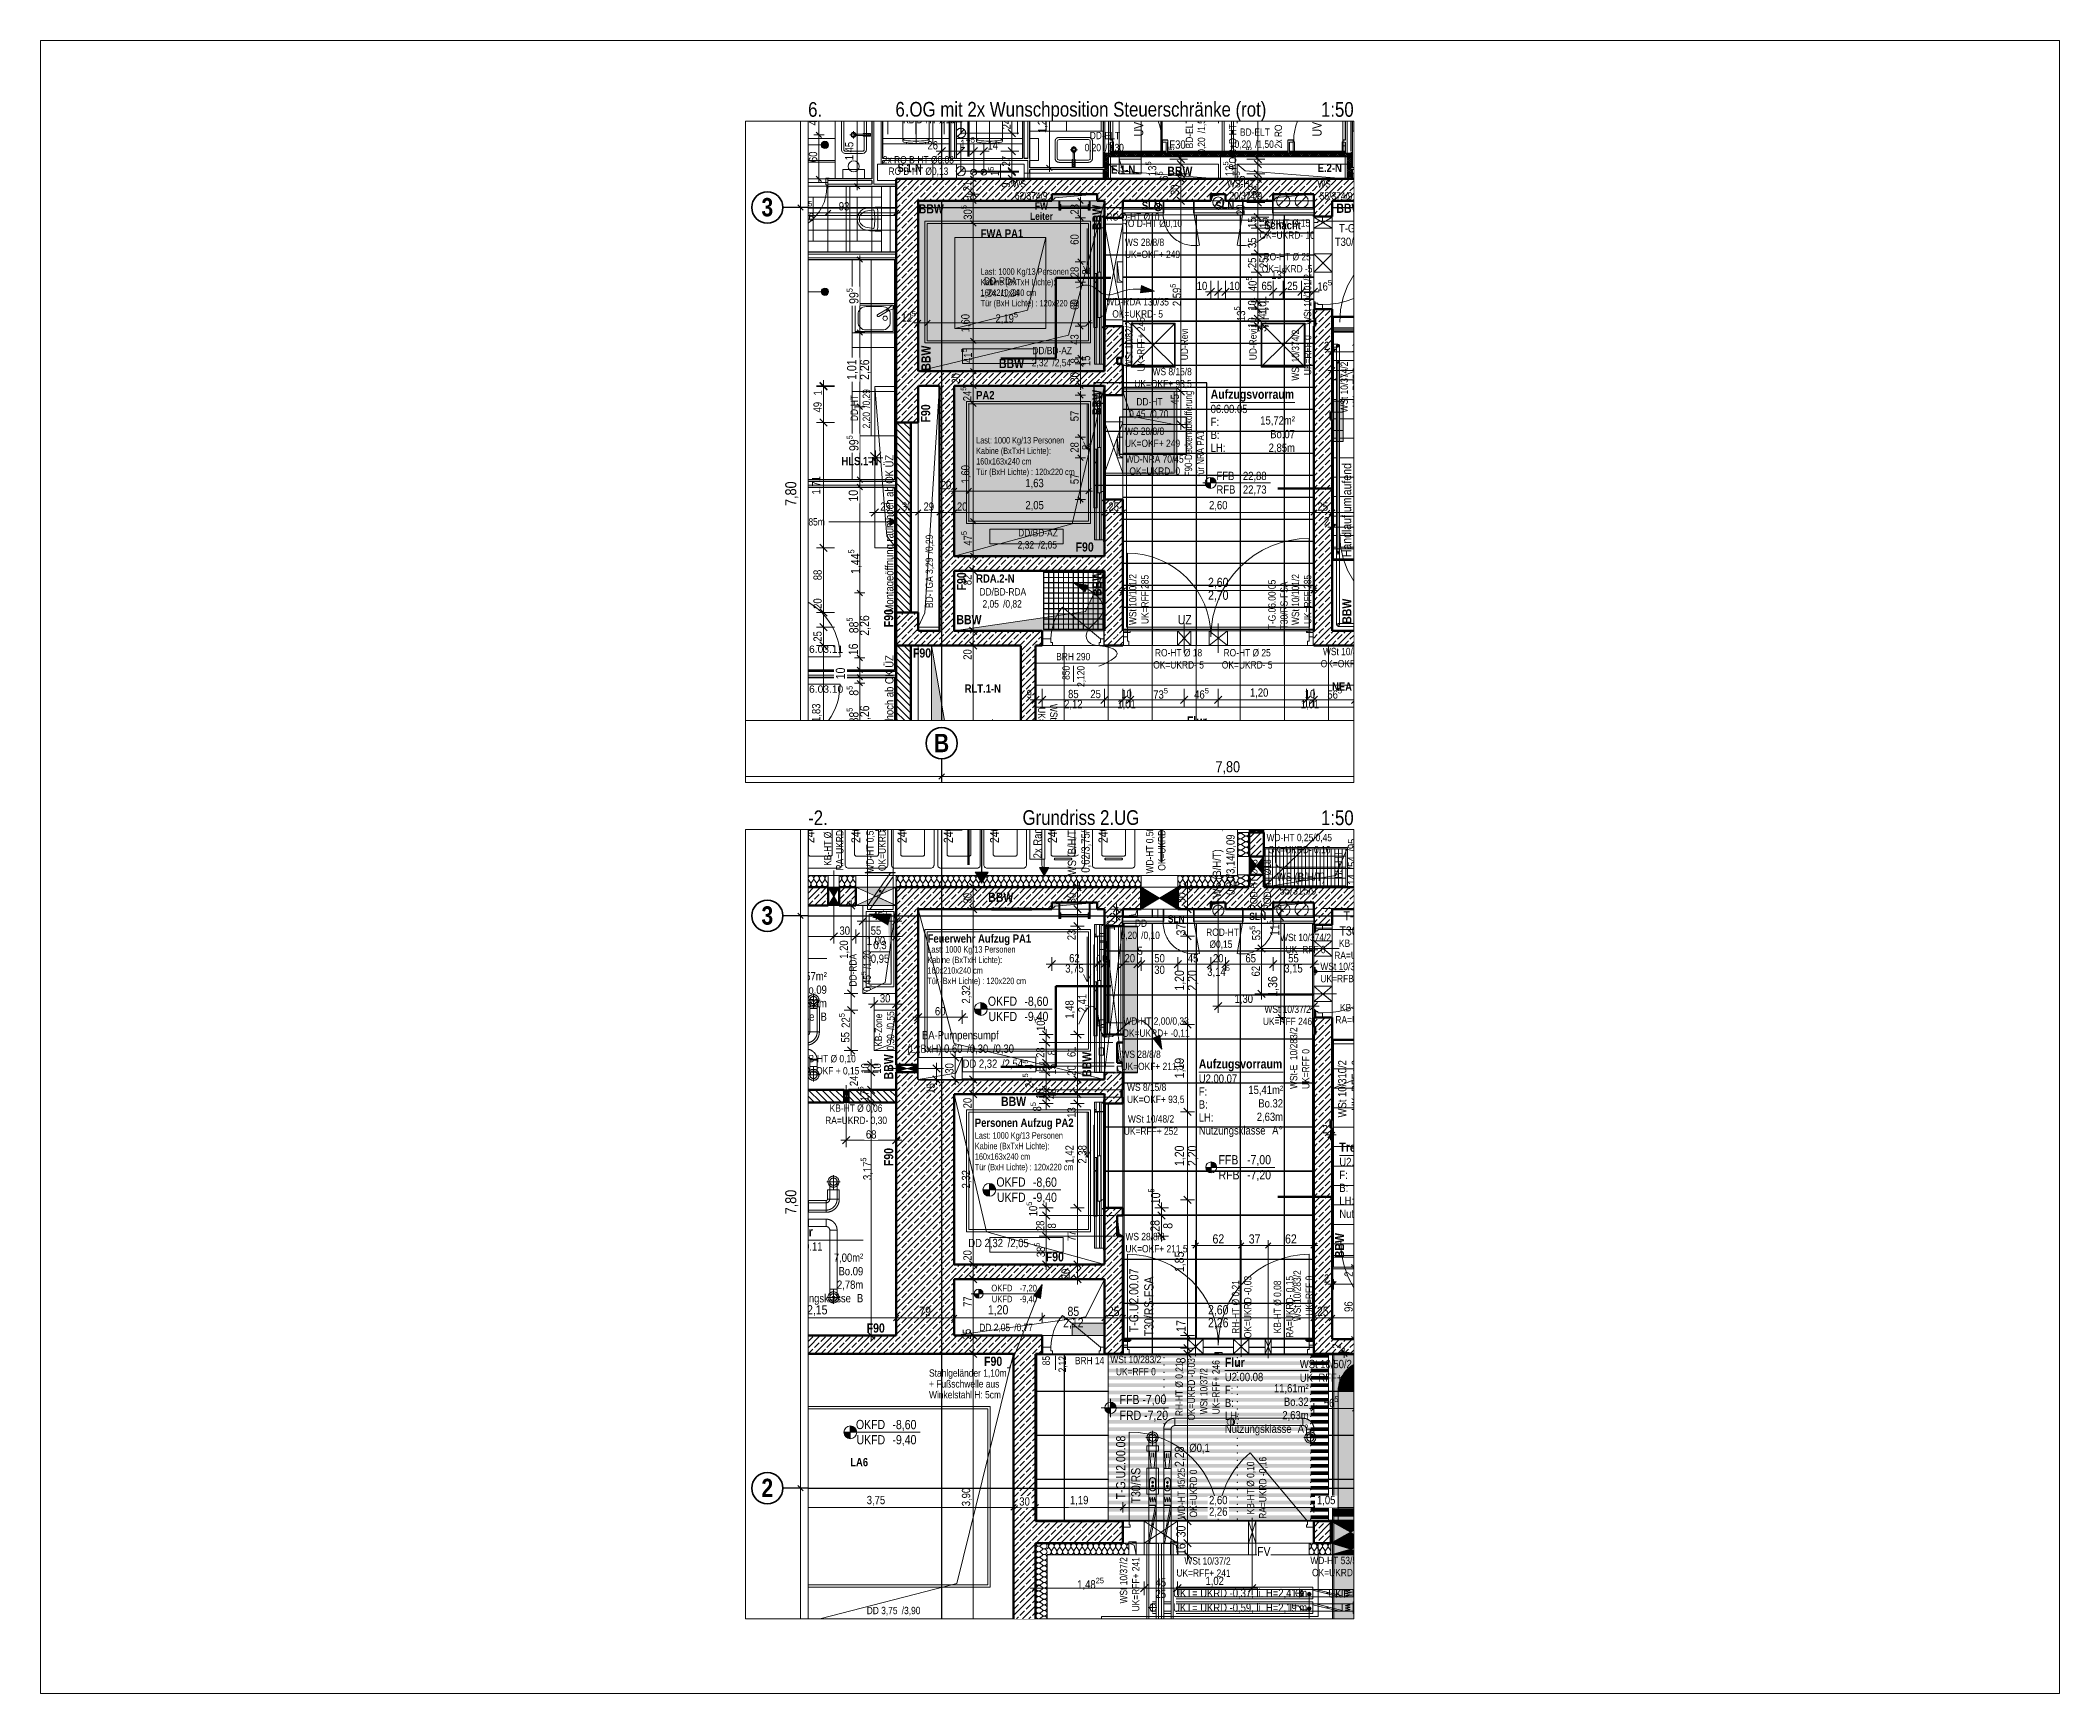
# Paper-space layout 'Layout1' of a CAD drawing. Header units: centimetres. Extents: x 1.05 to 9.45, y 0.52 to 7.4.
# The model-space entities are those that its viewports show. They can reach past a viewport. Long polylines and large blocks are cut down to what shows.
import ezdxf
from ezdxf.enums import TextEntityAlignment as Align
from ezdxf.xclip import XClip

# ---------------------------------------------------------------- set-up
doc = ezdxf.new("R2010")
doc.units = ezdxf.units.CM
doc.header["$MEASUREMENT"] = 0
doc.header["$XCLIPFRAME"] = 0
doc.set_wipeout_variables(frame=1)
for name, pattern in [('Achse', [50, 25, -12.5, 0, -12.5]), ('ML1_Strichlinie Eng Konstruktion', [0.225, 0.075, -0.15]), ('ML1_Strichlinie Konstruktion', [0.211667, 0.070556, -0.141111]), ('Punktlinie_ eng', [0.075, 0.025, -0.05]), ('Strichlinie', [0.4, 0.3, -0.1]), ('Strichlinie kurz', [0.15, 0.075, -0.075]), ('Strichlinie-eng', [0.08, 0.03, -0.05]), ('Strichlinie-TGA', [0.175, 0.1, -0.075]), ('Strichlinie-Treppen', [0.2, 0.1, -0.1]), ('Strichlinie_ eng', [0.23, 0.15, -0.08]), ('Strichpunktlinie', [0.670278, 0.352778, -0.176389, 0, -0.141111]), ('Wipeout_Contour', [100, 0, -100])]:
    doc.linetypes.add(name, pattern=pattern)
for name, color, linetype in [('-2._Grundriss 2.UG_7_Achsen 50.gfb', 7, 'Continuous'), ('-2._Grundriss 2.UG_7_Bemaßung 100.gfb', 7, 'Continuous'), ('-2._Grundriss 2.UG_7_Bemaßung 50 Höhen', 7, 'Continuous'), ('-2._Grundriss 2.UG_7_Bemaßung 50.gfb', 7, 'Continuous'), ('-2._Grundriss 2.UG_7_Bodenbelag.gfb', 7, 'Continuous'), ('-2._Grundriss 2.UG_7_Decken.gfb', 7, 'Continuous'), ('-2._Grundriss 2.UG_7_Durchbrüche.gfb', 7, 'Continuous'), ('-2._Grundriss 2.UG_7_Etiketten Bezeichnung.gfb', 7, 'Continuous'), ('-2._Grundriss 2.UG_7_Fassade.gfb', 7, 'Continuous'), ('-2._Grundriss 2.UG_7_Möblierung_ lose.gfb', 7, 'Continuous'), ('-2._Grundriss 2.UG_7_Neubau_Decken.gfb', 7, 'Continuous'), ('-2._Grundriss 2.UG_7_Neubau_Raumstempel_gemeinsam.gfb', 7, 'Continuous'), ('-2._Grundriss 2.UG_7_Neubau_Treppen_ Rampen.gfb', 7, 'Continuous'), ('-2._Grundriss 2.UG_7_Neubau_Wände massiv.gfb', 7, 'Continuous'), ('-2._Grundriss 2.UG_7_Objekte TGA.gfb', 7, 'Continuous'), ('-2._Grundriss 2.UG_7_Raumstempel_gemeinsam.gfb', 7, 'Continuous'), ('-2._Grundriss 2.UG_7_Raumstempel_TF.gfb', 7, 'Continuous'), ('-2._Grundriss 2.UG_7_Schnittlinien_Details.gfb', 7, 'Continuous'), ('-2._Grundriss 2.UG_7_Stahlbau.gfb', 7, 'Continuous'), ('-2._Grundriss 2.UG_7_Text 1_50.gfb', 7, 'Continuous'), ('-2._Grundriss 2.UG_7_Treppen_ Rampen.gfb', 7, 'Continuous'), ('-2._Grundriss 2.UG_7_Unterdecken.gfb', 7, 'Continuous'), ('-2._Grundriss 2.UG_7_Unterdecken_TGA.gfb', 7, 'Continuous'), ('-2._Grundriss 2.UG_7_Unterdecken_TGA_2UG.gfb', 7, 'Continuous'), ('-2._Grundriss 2.UG_7_Wände innen TB.gfb', 7, 'Continuous'), ('-2._Grundriss 2.UG_7_Wände massiv.gfb', 7, 'Continuous'), ('6._6.OG mit 2x Wunschposition Steuerschränke (rot)_1_Achsen 50.gfb', 7, 'Continuous'), ('6._6.OG mit 2x Wunschposition Steuerschränke (rot)_1_Ausbauvariante Phantomplanung.gfb', 7, 'Continuous'), ('6._6.OG mit 2x Wunschposition Steuerschränke (rot)_1_Bemaßung 100.gfb', 7, 'Continuous'), ('6._6.OG mit 2x Wunschposition Steuerschränke (rot)_1_Bemaßung 50 Höhen.gfb', 7, 'Continuous'), ('6._6.OG mit 2x Wunschposition Steuerschränke (rot)_1_Bemaßung 50.gfb', 7, 'Continuous'), ('6._6.OG mit 2x Wunschposition Steuerschränke (rot)_1_Bodenbelag.gfb', 7, 'Continuous'), ('6._6.OG mit 2x Wunschposition Steuerschränke (rot)_1_Dach.gfb', 7, 'Continuous'), ('6._6.OG mit 2x Wunschposition Steuerschränke (rot)_1_Decken.gfb', 7, 'Continuous'), ('6._6.OG mit 2x Wunschposition Steuerschränke (rot)_1_Durchbrüche.gfb', 7, 'Continuous'), ('6._6.OG mit 2x Wunschposition Steuerschränke (rot)_1_Elektro.gfb', 7, 'Continuous'), ('6._6.OG mit 2x Wunschposition Steuerschränke (rot)_1_Möblierung_ lose.gfb', 7, 'Continuous'), ('6._6.OG mit 2x Wunschposition Steuerschränke (rot)_1_Neubau_Ausbauvariante Phantomplanung.gfb', 7, 'Continuous'), ('6._6.OG mit 2x Wunschposition Steuerschränke (rot)_1_Neubau_Decken.gfb', 7, 'Continuous'), ('6._6.OG mit 2x Wunschposition Steuerschränke (rot)_1_Neubau_Raumstempel_gemeinsam.gfb', 7, 'Continuous'), ('6._6.OG mit 2x Wunschposition Steuerschränke (rot)_1_Neubau_Treppen_ Rampen.gfb', 7, 'Continuous'), ('6._6.OG mit 2x Wunschposition Steuerschränke (rot)_1_Neubau_Wände innen TB.gfb', 7, 'Continuous'), ('6._6.OG mit 2x Wunschposition Steuerschränke (rot)_1_Neubau_Wände massiv.gfb', 7, 'Continuous'), ('6._6.OG mit 2x Wunschposition Steuerschränke (rot)_1_Objekte Sanitär.gfb', 7, 'Continuous'), ('6._6.OG mit 2x Wunschposition Steuerschränke (rot)_1_Raumstempel_gemeinsam.gfb', 7, 'Continuous'), ('6._6.OG mit 2x Wunschposition Steuerschränke (rot)_1_Raumstempel_NRF.gfb', 7, 'Continuous'), ('6._6.OG mit 2x Wunschposition Steuerschränke (rot)_1_Raumstempel_TF.gfb', 7, 'Continuous'), ('6._6.OG mit 2x Wunschposition Steuerschränke (rot)_1_Schnittlinien_Details.gfb', 7, 'Continuous'), ('6._6.OG mit 2x Wunschposition Steuerschränke (rot)_1_Schraffuren.gfb', 7, 'Continuous'), ('6._6.OG mit 2x Wunschposition Steuerschränke (rot)_1_Stahlbau.gfb', 7, 'Continuous'), ('6._6.OG mit 2x Wunschposition Steuerschränke (rot)_1_Text 1_50.gfb', 7, 'Continuous'), ('6._6.OG mit 2x Wunschposition Steuerschränke (rot)_1_Treppen_ Rampen.gfb', 7, 'Continuous'), ('6._6.OG mit 2x Wunschposition Steuerschränke (rot)_1_Unterdecken.gfb', 7, 'Continuous'), ('6._6.OG mit 2x Wunschposition Steuerschränke (rot)_1_Wolken.gfb', 7, 'Continuous'), ('6._6.OG mit 2x Wunschposition Steuerschränke (rot)_1_Wände innen TB.gfb', 7, 'Continuous'), ('6._6.OG mit 2x Wunschposition Steuerschränke (rot)_1_Wände massiv.gfb', 7, 'Continuous'), ('6._6.OG mit 2x Wunschposition Steuerschränke (rot)_3_0', 7, 'Continuous'), ('6._6.OG mit 2x Wunschposition Steuerschränke (rot)_3_Achsen 50.gfb', 7, 'Continuous'), ('6._6.OG mit 2x Wunschposition Steuerschränke (rot)_3_Bemaßung 100.gfb', 7, 'Continuous'), ('6._6.OG mit 2x Wunschposition Steuerschränke (rot)_4_0', 7, 'Continuous'), ('6._6.OG mit 2x Wunschposition Steuerschränke (rot)_4_Achsen 50.gfb', 7, 'Continuous'), ('6._6.OG mit 2x Wunschposition Steuerschränke (rot)_4_Bemaßung 100.gfb', 7, 'Continuous'), ('6._6.OG mit 2x Wunschposition Steuerschränke (rot)_8_0', 7, 'Continuous'), ('6._6.OG mit 2x Wunschposition Steuerschränke (rot)_8_Achsen 50.gfb', 7, 'Continuous'), ('6._6.OG mit 2x Wunschposition Steuerschränke (rot)_8_Bemaßung 100.gfb', 7, 'Continuous')]:
    doc.layers.add(name, color=color, linetype=linetype)
doc.styles.add('ERSTELLTER_STIL_2', font='ARIALNB.TTF')
doc.styles.add('ERSTELLTER_STIL_3', font='')
doc.styles.add('ERSTELLTER_STIL_4', font='arial.ttf')
doc.styles.add('ERSTELLTER_STIL_7', font='')
doc.styles.get('ERSTELLTER_STIL_3').set_extended_font_data('Arial Narrow')
doc.styles.get('ERSTELLTER_STIL_7').set_extended_font_data('Arial Narrow')
doc.linetypes.add('Welle', pattern='A,0,[1,SEL17_ARC_5_GN_SN_AU_XX_002 _BV1.Shx,S=0.00448,R=0,X=0,Y=0],-0.564444,0', length=0.564444)
pattern_1 = [(45, (42.56998, 24.061774), (-0.02828427, 0.02828427), []), (135, (42.56998, 24.061774), (0.02828427, 0.02828427), [])]
pattern_2 = [(45, (42.56998, 24.06177), (-0.1697056, 0.1697056), []), (45, (42.48513, 24.14663), (-0.1697056, 0.1697056), [0.18, -0.06])]
pattern_3 = [(135, (42.56998, 24.06177), (0.0919239, 0.0919239), [])]
pattern_4 = [(45, (42.56998, 4.75838), (-0.03535534, 0.03535534), [0, -0.05])]
pattern_5 = [(45, (42.56998, 4.75838), (-0.1697056, 0.1697056), []), (45, (42.48513, 4.84323), (-0.1697056, 0.1697056), [0.18, -0.06])]
pattern_6 = [(135, (42.56998, 4.75838), (0.0919239, 0.0919239), [])]

# ---------------------------------------------------------------- blocks, each defined once
blk = doc.blocks.new('*X3')
at = {"layer": '6._6.OG mit 2x Wunschposition Steuerschränke (rot)_1_Bodenbelag.gfb', "color": 254, "linetype": 'Continuous', "lineweight": 18, "ltscale": 10, "true_color": 0xdfdfdf}
for p, q in [((63.905, 55.062), (63.905, 54.567)), ((63.915, 54.567), (63.915, 55.062)), ((65.105, 55.062), (65.105, 54.567)), ((65.115, 54.567), (65.115, 55.062)), ((66.305, 55.062), (66.305, 54.567)), ((66.315, 54.567), (66.315, 55.062)), ((67.505, 55.062), (67.505, 54.567)), ((67.515, 54.567), (67.515, 55.062)), ((63.905, 54.567), (63.11, 54.567)), ((63.11, 54.557), (63.905, 54.557)), ((63.905, 54.557), (63.905, 53.967)), ((65.105, 54.567), (63.915, 54.567)), ((63.915, 53.967), (63.915, 54.557)), ((63.915, 54.557), (65.105, 54.557)), ((65.105, 54.557), (65.105, 53.967)), ((66.305, 54.567), (65.115, 54.567)), ((65.115, 53.967), (65.115, 54.557)), ((65.115, 54.557), (66.305, 54.557)), ((66.305, 54.557), (66.305, 53.967)), ((67.505, 54.567), (66.315, 54.567)), ((66.315, 53.967), (66.315, 54.557)), ((66.315, 54.557), (67.505, 54.557)), ((67.505, 54.557), (67.505, 53.967)), ((68.31, 54.567), (67.515, 54.567)), ((67.515, 53.967), (67.515, 54.557)), ((67.515, 54.557), (68.31, 54.557)), ((63.905, 53.967), (63.11, 53.967)), ((63.11, 53.957), (63.905, 53.957)), ((63.905, 53.957), (63.905, 53.367)), ((65.105, 53.967), (63.915, 53.967)), ((63.915, 53.367), (63.915, 53.957)), ((63.915, 53.957), (65.105, 53.957)), ((65.105, 53.957), (65.105, 53.367)), ((66.305, 53.967), (65.115, 53.967)), ((65.115, 53.367), (65.115, 53.957)), ((65.115, 53.957), (66.305, 53.957)), ((66.305, 53.957), (66.305, 53.367)), ((67.505, 53.967), (66.315, 53.967)), ((66.315, 53.367), (66.315, 53.957)), ((66.315, 53.957), (67.505, 53.957)), ((67.505, 53.957), (67.505, 53.367)), ((68.31, 53.967), (67.515, 53.967)), ((67.515, 53.367), (67.515, 53.957)), ((67.515, 53.957), (68.31, 53.957)), ((63.905, 53.367), (63.11, 53.367)), ((63.11, 53.357), (63.905, 53.357)), ((63.905, 53.357), (63.905, 52.767)), ((65.105, 53.367), (63.915, 53.367)), ((63.915, 52.767), (63.915, 53.357)), ((63.915, 53.357), (65.105, 53.357)), ((65.105, 53.357), (65.105, 52.767)), ((66.305, 53.367), (65.115, 53.367)), ((65.115, 52.767), (65.115, 53.357)), ((65.115, 53.357), (66.305, 53.357)), ((66.305, 53.357), (66.305, 52.767)), ((67.505, 53.367), (66.315, 53.367)), ((66.315, 52.767), (66.315, 53.357)), ((66.315, 53.357), (67.505, 53.357)), ((67.505, 53.357), (67.505, 52.767)), ((68.31, 53.367), (67.515, 53.367)), ((67.515, 52.767), (67.515, 53.357)), ((67.515, 53.357), (68.31, 53.357)), ((63.905, 52.767), (63.11, 52.767)), ((63.11, 52.757), (63.905, 52.757)), ((63.905, 52.757), (63.905, 52.167)), ((65.105, 52.767), (63.915, 52.767)), ((63.915, 52.167), (63.915, 52.757)), ((63.915, 52.757), (65.105, 52.757)), ((65.105, 52.757), (65.105, 52.167)), ((66.305, 52.767), (65.115, 52.767)), ((65.115, 52.167), (65.115, 52.757)), ((65.115, 52.757), (66.305, 52.757)), ((66.305, 52.757), (66.305, 52.167)), ((67.505, 52.767), (66.315, 52.767)), ((66.315, 52.167), (66.315, 52.757)), ((66.315, 52.757), (67.505, 52.757)), ((67.505, 52.757), (67.505, 52.167)), ((68.31, 52.767), (67.515, 52.767)), ((67.515, 52.167), (67.515, 52.757)), ((67.515, 52.757), (68.31, 52.757)), ((63.905, 52.167), (63.11, 52.167)), ((63.11, 52.157), (63.905, 52.157)), ((63.905, 52.157), (63.905, 51.567)), ((65.105, 52.167), (63.915, 52.167)), ((63.915, 51.567), (63.915, 52.157)), ((63.915, 52.157), (65.105, 52.157)), ((65.105, 52.157), (65.105, 51.567)), ((66.305, 52.167), (65.115, 52.167)), ((65.115, 51.567), (65.115, 52.157)), ((65.115, 52.157), (66.305, 52.157)), ((66.305, 52.157), (66.305, 51.567)), ((67.505, 52.167), (66.315, 52.167)), ((66.315, 51.567), (66.315, 52.157)), ((66.315, 52.157), (67.505, 52.157)), ((67.505, 52.157), (67.505, 51.567)), ((68.31, 52.167), (67.515, 52.167)), ((67.515, 51.567), (67.515, 52.157)), ((67.515, 52.157), (68.31, 52.157)), ((63.905, 51.567), (63.11, 51.567)), ((63.11, 51.557), (63.905, 51.557)), ((63.905, 51.557), (63.905, 50.967)), ((65.105, 51.567), (63.915, 51.567)), ((63.915, 50.967), (63.915, 51.557)), ((63.915, 51.557), (65.105, 51.557)), ((65.105, 51.557), (65.105, 50.967)), ((66.305, 51.567), (65.115, 51.567)), ((65.115, 50.967), (65.115, 51.557)), ((65.115, 51.557), (66.305, 51.557)), ((66.305, 51.557), (66.305, 50.967)), ((67.505, 51.567), (66.315, 51.567)), ((66.315, 50.967), (66.315, 51.557)), ((66.315, 51.557), (67.505, 51.557)), ((67.505, 51.557), (67.505, 50.967)), ((68.31, 51.567), (67.515, 51.567)), ((67.515, 50.967), (67.515, 51.557)), ((67.515, 51.557), (68.31, 51.557)), ((63.905, 50.967), (63.11, 50.967)), ((63.11, 50.957), (63.905, 50.957)), ((63.905, 50.957), (63.905, 50.367)), ((65.105, 50.967), (63.915, 50.967)), ((63.915, 50.367), (63.915, 50.957)), ((63.915, 50.957), (65.105, 50.957)), ((65.105, 50.957), (65.105, 50.367)), ((66.305, 50.967), (65.115, 50.967)), ((65.115, 50.367), (65.115, 50.957)), ((65.115, 50.957), (66.305, 50.957)), ((66.305, 50.957), (66.305, 50.367)), ((67.505, 50.967), (66.315, 50.967)), ((66.315, 50.367), (66.315, 50.957)), ((66.315, 50.957), (67.505, 50.957)), ((67.505, 50.957), (67.505, 50.367)), ((68.31, 50.967), (67.515, 50.967)), ((67.515, 50.367), (67.515, 50.957)), ((67.515, 50.957), (68.31, 50.957)), ((63.905, 50.367), (63.11, 50.367)), ((63.11, 50.357), (63.905, 50.357)), ((63.905, 50.357), (63.905, 49.767)), ((65.105, 50.367), (63.915, 50.367)), ((63.915, 49.767), (63.915, 50.357)), ((63.915, 50.357), (65.105, 50.357)), ((65.105, 50.357), (65.105, 49.767)), ((66.305, 50.367), (65.115, 50.367)), ((65.115, 49.767), (65.115, 50.357)), ((65.115, 50.357), (66.305, 50.357)), ((66.305, 50.357), (66.305, 49.767)), ((67.505, 50.367), (66.315, 50.367)), ((66.315, 49.767), (66.315, 50.357)), ((66.315, 50.357), (67.505, 50.357)), ((67.505, 50.357), (67.505, 49.767)), ((68.31, 50.367), (67.515, 50.367)), ((67.515, 49.767), (67.515, 50.357)), ((67.515, 50.357), (68.31, 50.357)), ((63.905, 49.767), (63.11, 49.767)), ((63.11, 49.757), (63.905, 49.757)), ((63.905, 49.757), (63.905, 49.167)), ((65.105, 49.767), (63.915, 49.767)), ((63.915, 49.167), (63.915, 49.757)), ((63.915, 49.757), (65.105, 49.757)), ((65.105, 49.757), (65.105, 49.167)), ((66.305, 49.767), (65.115, 49.767)), ((65.115, 49.167), (65.115, 49.757)), ((65.115, 49.757), (66.305, 49.757)), ((66.305, 49.757), (66.305, 49.167)), ((67.505, 49.767), (66.315, 49.767)), ((66.315, 49.167), (66.315, 49.757)), ((66.315, 49.757), (67.505, 49.757)), ((67.505, 49.757), (67.505, 49.167)), ((68.31, 49.767), (67.515, 49.767)), ((67.515, 49.167), (67.515, 49.757)), ((67.515, 49.757), (68.31, 49.757)), ((63.905, 49.167), (63.11, 49.167)), ((63.11, 49.157), (63.905, 49.157)), ((63.905, 49.157), (63.905, 48.567)), ((65.105, 49.167), (63.915, 49.167)), ((63.915, 48.567), (63.915, 49.157)), ((63.915, 49.157), (65.105, 49.157)), ((65.105, 49.157), (65.105, 48.567)), ((66.305, 49.167), (65.115, 49.167)), ((65.115, 48.567), (65.115, 49.157)), ((65.115, 49.157), (66.305, 49.157)), ((66.305, 49.157), (66.305, 48.567)), ((67.505, 49.167), (66.315, 49.167)), ((66.315, 48.567), (66.315, 49.157)), ((66.315, 49.157), (67.505, 49.157)), ((67.505, 49.157), (67.505, 48.567)), ((68.31, 49.167), (67.515, 49.167)), ((67.515, 48.567), (67.515, 49.157)), ((67.515, 49.157), (68.31, 49.157)), ((63.905, 48.567), (63.11, 48.567)), ((63.11, 48.557), (63.905, 48.557)), ((63.905, 48.557), (63.905, 47.967)), ((65.105, 48.567), (63.915, 48.567)), ((63.915, 47.967), (63.915, 48.557)), ((63.915, 48.557), (65.105, 48.557)), ((65.105, 48.557), (65.105, 47.967)), ((66.305, 48.567), (65.115, 48.567)), ((65.115, 47.967), (65.115, 48.557)), ((65.115, 48.557), (66.305, 48.557)), ((66.305, 48.557), (66.305, 47.967)), ((67.505, 48.567), (66.315, 48.567)), ((66.315, 47.967), (66.315, 48.557)), ((66.315, 48.557), (67.505, 48.557)), ((67.505, 48.557), (67.505, 47.967)), ((68.31, 48.567), (67.515, 48.567)), ((67.515, 47.967), (67.515, 48.557)), ((67.515, 48.557), (68.31, 48.557)), ((63.905, 47.967), (63.11, 47.967)), ((63.11, 47.957), (63.905, 47.957)), ((63.905, 47.957), (63.905, 47.367)), ((65.105, 47.967), (63.915, 47.967)), ((63.915, 47.367), (63.915, 47.957)), ((63.915, 47.957), (65.105, 47.957)), ((65.105, 47.957), (65.105, 47.367)), ((66.305, 47.967), (65.115, 47.967)), ((65.115, 47.367), (65.115, 47.957)), ((65.115, 47.957), (66.305, 47.957)), ((66.305, 47.957), (66.305, 47.367)), ((67.505, 47.967), (66.315, 47.967)), ((66.315, 47.367), (66.315, 47.957)), ((66.315, 47.957), (67.505, 47.957)), ((67.505, 47.957), (67.505, 47.367)), ((68.31, 47.967), (67.515, 47.967)), ((67.515, 47.367), (67.515, 47.957)), ((67.515, 47.957), (68.31, 47.957)), ((63.905, 47.367), (63.11, 47.367)), ((63.11, 47.357), (63.905, 47.357)), ((63.905, 47.357), (63.905, 46.767)), ((65.105, 47.367), (63.915, 47.367)), ((63.915, 46.767), (63.915, 47.357)), ((63.915, 47.357), (65.105, 47.357)), ((65.105, 47.357), (65.105, 46.767)), ((66.305, 47.367), (65.115, 47.367)), ((65.115, 46.767), (65.115, 47.357)), ((65.115, 47.357), (66.305, 47.357)), ((66.305, 47.357), (66.305, 46.767)), ((67.505, 47.367), (66.315, 47.367)), ((66.315, 46.767), (66.315, 47.357)), ((66.315, 47.357), (67.505, 47.357)), ((67.505, 47.357), (67.505, 46.767)), ((68.31, 47.367), (67.515, 47.367)), ((67.515, 46.767), (67.515, 47.357)), ((67.515, 47.357), (68.31, 47.357)), ((63.905, 46.767), (63.11, 46.767)), ((63.11, 46.757), (63.905, 46.757)), ((63.905, 46.757), (63.905, 46.167)), ((65.105, 46.767), (63.915, 46.767)), ((63.915, 46.167), (63.915, 46.757)), ((63.915, 46.757), (65.105, 46.757)), ((65.105, 46.757), (65.105, 46.167)), ((66.305, 46.767), (65.115, 46.767)), ((65.115, 46.167), (65.115, 46.757)), ((65.115, 46.757), (66.305, 46.757)), ((66.305, 46.757), (66.305, 46.167)), ((67.505, 46.767), (66.315, 46.767)), ((66.315, 46.167), (66.315, 46.757)), ((66.315, 46.757), (67.505, 46.757)), ((67.505, 46.757), (67.505, 46.167)), ((68.31, 46.767), (67.515, 46.767)), ((67.515, 46.167), (67.515, 46.757)), ((67.515, 46.757), (68.31, 46.757)), ((63.905, 46.167), (63.11, 46.167)), ((63.11, 46.157), (63.905, 46.157)), ((63.905, 46.157), (63.905, 45.567)), ((65.105, 46.167), (63.915, 46.167)), ((63.915, 45.567), (63.915, 46.157)), ((63.915, 46.157), (65.105, 46.157)), ((65.105, 46.157), (65.105, 45.567)), ((66.305, 46.167), (65.115, 46.167)), ((65.115, 45.567), (65.115, 46.157)), ((65.115, 46.157), (66.305, 46.157)), ((66.305, 46.157), (66.305, 45.567)), ((67.505, 46.167), (66.315, 46.167)), ((66.315, 45.567), (66.315, 46.157)), ((66.315, 46.157), (67.505, 46.157)), ((67.505, 46.157), (67.505, 45.567)), ((68.31, 46.167), (67.515, 46.167)), ((67.515, 45.567), (67.515, 46.157)), ((67.515, 46.157), (68.31, 46.157)), ((63.905, 45.567), (63.11, 45.567)), ((63.11, 45.557), (63.905, 45.557)), ((63.905, 45.557), (63.905, 44.967)), ((65.105, 45.567), (63.915, 45.567)), ((63.915, 44.967), (63.915, 45.557)), ((63.915, 45.557), (65.105, 45.557)), ((65.105, 45.557), (65.105, 44.967)), ((66.305, 45.567), (65.115, 45.567)), ((65.115, 44.967), (65.115, 45.557)), ((65.115, 45.557), (66.305, 45.557)), ((66.305, 45.557), (66.305, 44.967)), ((67.505, 45.567), (66.315, 45.567)), ((66.315, 44.967), (66.315, 45.557)), ((66.315, 45.557), (67.505, 45.557)), ((67.505, 45.557), (67.505, 44.967)), ((68.31, 45.567), (67.515, 45.567)), ((67.515, 44.967), (67.515, 45.557)), ((67.515, 45.557), (68.31, 45.557)), ((63.905, 44.967), (63.11, 44.967)), ((63.11, 44.957), (63.905, 44.957)), ((63.905, 44.957), (63.905, 44.367)), ((65.105, 44.967), (63.915, 44.967)), ((63.915, 44.367), (63.915, 44.957)), ((63.915, 44.957), (65.105, 44.957)), ((65.105, 44.957), (65.105, 44.367)), ((66.305, 44.967), (65.115, 44.967)), ((65.115, 44.367), (65.115, 44.957)), ((65.115, 44.957), (66.305, 44.957)), ((66.305, 44.957), (66.305, 44.367)), ((67.505, 44.967), (66.315, 44.967)), ((66.315, 44.367), (66.315, 44.957)), ((66.315, 44.957), (67.505, 44.957)), ((67.505, 44.957), (67.505, 44.367)), ((68.31, 44.967), (67.515, 44.967)), ((67.515, 44.367), (67.515, 44.957)), ((67.515, 44.957), (68.31, 44.957)), ((63.905, 44.367), (63.11, 44.367)), ((63.11, 44.357), (63.905, 44.357)), ((63.905, 44.357), (63.905, 43.767)), ((65.105, 44.367), (63.915, 44.367)), ((63.915, 43.767), (63.915, 44.357)), ((63.915, 44.357), (65.105, 44.357)), ((65.105, 44.357), (65.105, 43.767)), ((66.305, 44.367), (65.115, 44.367)), ((65.115, 43.767), (65.115, 44.357)), ((65.115, 44.357), (66.305, 44.357)), ((66.305, 44.357), (66.305, 43.767)), ((67.505, 44.367), (66.315, 44.367)), ((66.315, 43.767), (66.315, 44.357)), ((66.315, 44.357), (67.505, 44.357)), ((67.505, 44.357), (67.505, 43.767)), ((68.31, 44.367), (67.515, 44.367)), ((67.515, 43.767), (67.515, 44.357)), ((67.515, 44.357), (68.31, 44.357)), ((63.905, 43.767), (63.11, 43.767)), ((63.11, 43.757), (63.905, 43.757)), ((63.905, 43.757), (63.905, 43.322)), ((65.105, 43.767), (63.915, 43.767)), ((63.915, 43.322), (63.915, 43.757)), ((63.915, 43.757), (65.105, 43.757)), ((65.105, 43.757), (65.105, 43.322)), ((66.305, 43.767), (65.115, 43.767)), ((65.115, 43.322), (65.115, 43.757)), ((65.115, 43.757), (66.305, 43.757)), ((66.305, 43.757), (66.305, 43.322)), ((67.505, 43.767), (66.315, 43.767)), ((66.315, 43.322), (66.315, 43.757)), ((66.315, 43.757), (67.505, 43.757)), ((67.505, 43.757), (67.505, 43.322)), ((68.31, 43.767), (67.515, 43.767)), ((67.515, 43.322), (67.515, 43.757)), ((67.515, 43.757), (68.31, 43.757))]:
    blk.add_line(p, q, dxfattribs=at)
for p in [(63.91, 54.562), (63.91, 54.562), (63.91, 54.562), (63.91, 54.562), (65.11, 54.562), (65.11, 54.562), (65.11, 54.562), (65.11, 54.562), (66.31, 54.562), (66.31, 54.562), (66.31, 54.562), (66.31, 54.562), (67.51, 54.562), (67.51, 54.562), (67.51, 54.562), (67.51, 54.562), (63.91, 53.962), (63.91, 53.962), (63.91, 53.962), (63.91, 53.962), (65.11, 53.962), (65.11, 53.962), (65.11, 53.962), (65.11, 53.962), (66.31, 53.962), (66.31, 53.962), (66.31, 53.962), (66.31, 53.962), (67.51, 53.962), (67.51, 53.962), (67.51, 53.962), (67.51, 53.962), (63.91, 53.362), (63.91, 53.362), (63.91, 53.362), (63.91, 53.362), (65.11, 53.362), (65.11, 53.362), (65.11, 53.362), (65.11, 53.362), (66.31, 53.362), (66.31, 53.362), (66.31, 53.362), (66.31, 53.362), (67.51, 53.362), (67.51, 53.362), (67.51, 53.362), (67.51, 53.362), (63.91, 52.762), (63.91, 52.762), (63.91, 52.762), (63.91, 52.762), (65.11, 52.762), (65.11, 52.762), (65.11, 52.762), (65.11, 52.762), (66.31, 52.762), (66.31, 52.762), (66.31, 52.762), (66.31, 52.762), (67.51, 52.762), (67.51, 52.762), (67.51, 52.762), (67.51, 52.762), (63.91, 52.162), (63.91, 52.162), (63.91, 52.162), (63.91, 52.162), (65.11, 52.162), (65.11, 52.162), (65.11, 52.162), (65.11, 52.162), (66.31, 52.162), (66.31, 52.162), (66.31, 52.162), (66.31, 52.162), (67.51, 52.162), (67.51, 52.162), (67.51, 52.162), (67.51, 52.162), (63.91, 51.562), (63.91, 51.562), (63.91, 51.562), (63.91, 51.562), (65.11, 51.562), (65.11, 51.562), (65.11, 51.562), (65.11, 51.562), (66.31, 51.562), (66.31, 51.562), (66.31, 51.562), (66.31, 51.562), (67.51, 51.562), (67.51, 51.562), (67.51, 51.562), (67.51, 51.562), (63.91, 50.962), (63.91, 50.962), (63.91, 50.962), (63.91, 50.962), (65.11, 50.962), (65.11, 50.962), (65.11, 50.962), (65.11, 50.962), (66.31, 50.962), (66.31, 50.962), (66.31, 50.962), (66.31, 50.962), (67.51, 50.962), (67.51, 50.962), (67.51, 50.962), (67.51, 50.962), (63.91, 50.362), (63.91, 50.362), (63.91, 50.362), (63.91, 50.362), (65.11, 50.362), (65.11, 50.362), (65.11, 50.362), (65.11, 50.362), (66.31, 50.362), (66.31, 50.362), (66.31, 50.362), (66.31, 50.362), (67.51, 50.362), (67.51, 50.362), (67.51, 50.362), (67.51, 50.362), (63.91, 49.762), (63.91, 49.762), (63.91, 49.762), (63.91, 49.762), (65.11, 49.762), (65.11, 49.762), (65.11, 49.762), (65.11, 49.762), (66.31, 49.762), (66.31, 49.762), (66.31, 49.762), (66.31, 49.762), (67.51, 49.762), (67.51, 49.762), (67.51, 49.762), (67.51, 49.762), (63.91, 49.162), (63.91, 49.162), (63.91, 49.162), (63.91, 49.162), (65.11, 49.162), (65.11, 49.162), (65.11, 49.162), (65.11, 49.162), (66.31, 49.162), (66.31, 49.162), (66.31, 49.162), (66.31, 49.162), (67.51, 49.162), (67.51, 49.162), (67.51, 49.162), (67.51, 49.162), (63.91, 48.562), (63.91, 48.562), (63.91, 48.562), (63.91, 48.562), (65.11, 48.562), (65.11, 48.562), (65.11, 48.562), (65.11, 48.562), (66.31, 48.562), (66.31, 48.562), (66.31, 48.562), (66.31, 48.562), (67.51, 48.562), (67.51, 48.562), (67.51, 48.562), (67.51, 48.562), (63.91, 47.962), (63.91, 47.962), (63.91, 47.962), (63.91, 47.962), (65.11, 47.962), (65.11, 47.962), (65.11, 47.962), (65.11, 47.962), (66.31, 47.962), (66.31, 47.962), (66.31, 47.962), (66.31, 47.962), (67.51, 47.962), (67.51, 47.962), (67.51, 47.962), (67.51, 47.962), (63.91, 47.362), (63.91, 47.362), (63.91, 47.362), (63.91, 47.362), (65.11, 47.362), (65.11, 47.362), (65.11, 47.362), (65.11, 47.362), (66.31, 47.362), (66.31, 47.362), (66.31, 47.362), (66.31, 47.362), (67.51, 47.362), (67.51, 47.362), (67.51, 47.362), (67.51, 47.362), (63.91, 46.762), (63.91, 46.762), (63.91, 46.762), (63.91, 46.762), (65.11, 46.762), (65.11, 46.762), (65.11, 46.762), (65.11, 46.762), (66.31, 46.762), (66.31, 46.762), (66.31, 46.762), (66.31, 46.762), (67.51, 46.762), (67.51, 46.762), (67.51, 46.762), (67.51, 46.762), (63.91, 46.162), (63.91, 46.162), (63.91, 46.162), (63.91, 46.162), (65.11, 46.162), (65.11, 46.162), (65.11, 46.162), (65.11, 46.162), (66.31, 46.162), (66.31, 46.162), (66.31, 46.162), (66.31, 46.162), (67.51, 46.162), (67.51, 46.162), (67.51, 46.162), (67.51, 46.162), (63.91, 45.562), (63.91, 45.562), (63.91, 45.562), (63.91, 45.562), (65.11, 45.562), (65.11, 45.562), (65.11, 45.562), (65.11, 45.562), (66.31, 45.562), (66.31, 45.562), (66.31, 45.562), (66.31, 45.562), (67.51, 45.562), (67.51, 45.562), (67.51, 45.562), (67.51, 45.562), (63.91, 44.962), (63.91, 44.962), (63.91, 44.962), (63.91, 44.962), (65.11, 44.962), (65.11, 44.962), (65.11, 44.962), (65.11, 44.962), (66.31, 44.962), (66.31, 44.962), (66.31, 44.962), (66.31, 44.962), (67.51, 44.962), (67.51, 44.962), (67.51, 44.962), (67.51, 44.962), (63.91, 44.362), (63.91, 44.362), (63.91, 44.362), (63.91, 44.362), (65.11, 44.362), (65.11, 44.362), (65.11, 44.362), (65.11, 44.362), (66.31, 44.362), (66.31, 44.362), (66.31, 44.362), (66.31, 44.362), (67.51, 44.362), (67.51, 44.362), (67.51, 44.362), (67.51, 44.362), (63.91, 43.762), (63.91, 43.762), (63.91, 43.762), (63.91, 43.762), (65.11, 43.762), (65.11, 43.762), (65.11, 43.762), (65.11, 43.762), (66.31, 43.762), (66.31, 43.762), (66.31, 43.762), (66.31, 43.762), (67.51, 43.762), (67.51, 43.762), (67.51, 43.762), (67.51, 43.762)]:
    blk.add_point(p, dxfattribs=at)
blk = doc.blocks.new('*X4')
at = {"layer": '6._6.OG mit 2x Wunschposition Steuerschränke (rot)_1_Bodenbelag.gfb', "color": 254, "linetype": 'Continuous', "lineweight": 18, "ltscale": 10, "true_color": 0xdfdfdf}
for p, q in [((62.615, 49.167), (62.615, 50.142)), ((63.11, 49.167), (62.615, 49.167)), ((62.615, 47.967), (62.615, 49.157)), ((62.615, 49.157), (63.11, 49.157)), ((63.11, 47.967), (62.615, 47.967)), ((62.615, 47.302), (62.615, 47.957)), ((62.615, 47.957), (63.11, 47.957))]:
    blk.add_line(p, q, dxfattribs=at)
blk = doc.blocks.new('*X5')
at = {"layer": '6._6.OG mit 2x Wunschposition Steuerschränke (rot)_1_Bodenbelag.gfb', "color": 254, "linetype": 'Continuous', "lineweight": 18, "ltscale": 10, "true_color": 0xdfdfdf}
for p, q in [((63.105, 54.982), (63.105, 53.967)), ((63.105, 53.967), (62.61, 53.967)), ((62.61, 53.957), (63.105, 53.957)), ((63.105, 53.957), (63.105, 52.767)), ((63.105, 52.767), (62.61, 52.767)), ((62.61, 52.757), (63.105, 52.757)), ((63.105, 52.757), (63.105, 52.022))]:
    blk.add_line(p, q, dxfattribs=at)
for p in [(63.11, 53.962), (63.11, 53.962), (63.11, 52.762), (63.11, 52.762)]:
    blk.add_point(p, dxfattribs=at)
blk = doc.blocks.new('Zeichnung_2_1', base_point=(42.57, 24.062))
at = {"layer": '6._6.OG mit 2x Wunschposition Steuerschränke (rot)_1_Bemaßung 50 Höhen.gfb', "linetype": 'Continuous', "lineweight": 0, "true_color": 0x000000}
for points in [[(65.502, 47.756), (65.652, 47.756), (65.641, 47.814), (65.608, 47.862), (65.56, 47.895), (65.502, 47.906)], [(65.502, 47.756), (65.352, 47.756), (65.364, 47.699), (65.396, 47.65), (65.445, 47.618), (65.502, 47.606)]]:
    blk.add_hatch(color=18, dxfattribs=at).paths.add_polyline_path(points)
at = {"layer": '6._6.OG mit 2x Wunschposition Steuerschränke (rot)_1_Bemaßung 50.gfb', "linetype": 'Continuous', "lineweight": 0, "true_color": 0x000000}
blk.add_hatch(color=18, dxfattribs=at).paths.add_polyline_path([(56.93, 46.691), (56.757, 46.791), (56.757, 46.591)])
at = {"layer": '6._6.OG mit 2x Wunschposition Steuerschränke (rot)_1_Bodenbelag.gfb', "linetype": 'Continuous', "lineweight": 18, "true_color": 0xdfdfdf}
h = blk.add_hatch(dxfattribs=at)
h.set_pattern_fill('RASTER_30X60_0001', color=254, style=0, pattern_type=2)
h.set_pattern_definition([(0, (54.37, 60.1418), (0, 0.6), []), (90, (54.37, 60.1418), (-1.2, 0), [])])
h.paths.add_polyline_path([(54.53, 57.615), (54.53, 55.842), (55.07, 55.842), (55.07, 56.042), (56.27, 56.042), (56.27, 57.615)])
h = blk.add_hatch(dxfattribs=at)
h.set_pattern_fill('RASTER_30X60_0001', color=254, style=0, pattern_type=2)
h.set_pattern_definition([(0, (57.47, 60.1418), (0, 0.6), []), (90, (57.47, 60.1418), (-1.2, 0), [])])
h.paths.add_polyline_path([(56.57, 56.992), (58.37, 56.992), (58.37, 57.615), (56.57, 57.615)])
h = blk.add_hatch(dxfattribs=at)
h.set_pattern_fill('RASTER_30X60_0001', color=254, style=0, pattern_type=2)
h.set_pattern_definition([(0, (59.47, 60.1418), (0, 0.6), []), (90, (59.47, 60.1418), (-1.2, 0), [])])
h.paths.add_polyline_path([(58.57, 56.992), (60.37, 56.992), (60.37, 57.615), (58.57, 57.615)])
h = blk.add_hatch(dxfattribs=at)
h.set_pattern_fill('RASTER_30X60_0001', color=254, style=0, pattern_type=2)
h.set_pattern_definition([(0, (61.57, 60.1418), (0, 0.6), []), (90, (61.57, 60.1418), (-1.2, 0), [])])
h.paths.add_polyline_path([(60.57, 56.342), (62.57, 56.342), (62.57, 57.615), (60.57, 57.615)])
h = blk.add_hatch(dxfattribs=at)
h.set_pattern_fill('RASTER_30X60_0001', color=254, style=0, pattern_type=2)
h.set_pattern_definition([(0, (70.37, 60.1418), (0, 0.6), []), (90, (70.37, 60.1418), (-1.2, 0), [])])
h.paths.add_polyline_path([(69.4, 57.615), (69.37, 57.615), (69.37, 56.342), (69.4, 56.342)])
h = blk.add_hatch(dxfattribs=at)
h.set_pattern_fill('RASTER_30X60_0001', color=254, style=0, pattern_type=2)
h.set_pattern_definition([(0, (54.37, 55.2418), (0, 0.6), []), (90, (54.37, 55.2418), (-1.2, 0), [])])
h.paths.add_polyline_path([(54.53, 55.842), (54.53, 54.042), (55.27, 54.042), (56.93, 54.042), (56.93, 55.842), (55.27, 55.842)])
h = blk.add_hatch(dxfattribs=at)
h.set_pattern_fill('RASTER_30X60_0001', color=254, style=0, pattern_type=2)
h.set_pattern_definition([(180, (66.31, 40.4418), (0, 0.6), []), (270, (66.31, 40.4418), (1.2, 0), [])])
h.paths.add_polyline_path([(69.4, 43.322), (60.73, 43.322), (60.73, 41.276), (69.4, 41.276)])
at = {"layer": '6._6.OG mit 2x Wunschposition Steuerschränke (rot)_1_Dach.gfb', "linetype": 'Continuous', "lineweight": 0, "true_color": 0x5f5f5f}
blk.add_hatch(color=251, dxfattribs=at).paths.add_polyline_path([(63.11, 47.952), (64.58, 47.952), (64.58, 50.319), (63.11, 50.319)])
at = {"layer": '6._6.OG mit 2x Wunschposition Steuerschränke (rot)_1_Decken.gfb', "linetype": 'Continuous', "lineweight": 0, "true_color": 0x000000}
blk.add_hatch(color=18, dxfattribs=at).paths.add_polyline_path([(57.89, 41.276), (58.245, 41.276), (57.89, 43.322)])
at = {"layer": '6._6.OG mit 2x Wunschposition Steuerschränke (rot)_1_Durchbrüche.gfb', "linetype": 'Continuous', "lineweight": 13}
for points in [[(63.972, 52.976), (63.621, 53.136), (63.588, 52.939)], [(61.779, 45.026), (62.081, 44.784), (62.161, 44.967)]]:
    blk.add_hatch(color=8, dxfattribs=at).paths.add_polyline_path(points)
at = {"layer": '6._6.OG mit 2x Wunschposition Steuerschränke (rot)_1_Neubau_Wände innen TB.gfb', "linetype": 'Continuous', "lineweight": 13}
h = blk.add_hatch(dxfattribs=at)
h.set_pattern_fill('DÄMMUNG__HART_2_0001', color=8, style=0, pattern_type=2)
h.set_pattern_definition(pattern_1)
h.paths.add_polyline_path([(62.62, 56.642), (62.62, 56.042), (62.72, 56.042), (62.72, 56.642)])
h = blk.add_hatch(dxfattribs=at)
h.set_pattern_fill('DÄMMUNG__HART_2_0001', color=8, style=0, pattern_type=2)
h.set_pattern_definition(pattern_1)
h.paths.add_polyline_path([(69.22, 56.642), (69.22, 56.042), (69.32, 56.042), (69.32, 56.642)])
at = {"layer": '6._6.OG mit 2x Wunschposition Steuerschränke (rot)_1_Raumstempel_gemeinsam.gfb', "linetype": 'Continuous', "lineweight": 0, "true_color": 0x000000}
blk.add_hatch(color=18, dxfattribs=at).paths.add_polyline_path([(54.888, 52.964), (54.896, 52.925), (54.918, 52.893), (54.95, 52.871), (54.988, 52.864), (55.027, 52.871), (55.059, 52.893), (55.081, 52.925), (55.088, 52.964), (55.081, 53.002), (55.059, 53.034), (55.027, 53.056), (54.988, 53.064), (54.95, 53.056), (54.918, 53.034), (54.896, 53.002)])
at = {"layer": '6._6.OG mit 2x Wunschposition Steuerschränke (rot)_1_Schraffuren.gfb', "linetype": 'Continuous', "lineweight": 18}
h = blk.add_hatch(dxfattribs=at)
h.set_pattern_fill('VERBAND__QUADRAT_30X30_0001', color=9, style=0, pattern_type=2)
h.set_pattern_definition([(90, (53.87, 54.9418), (-0.6, 0), []), (180, (53.87, 54.9418), (0, 0.6), [])])
h.paths.add_polyline_path([(54.53, 54.042), (56.53, 54.042), (56.53, 55.842), (55.28, 55.842), (55.28, 56.042), (54.53, 56.042)])
at = {"layer": '6._6.OG mit 2x Wunschposition Steuerschränke (rot)_1_Ausbauvariante Phantomplanung.gfb', "color": 9, "linetype": 'Continuous', "lineweight": 18, "ltscale": 10}
for p, q in [((56.08, 44.755), (55.798, 44.755)), ((55.864, 44.83), (56.014, 44.68)), ((55.939, 42.985), (55.939, 44.755)), ((56.08, 42.985), (55.798, 42.985))]:
    blk.add_line(p, q, dxfattribs=at)
at = {"layer": '6._6.OG mit 2x Wunschposition Steuerschränke (rot)_1_Bemaßung 100.gfb', "color": 7, "linetype": 'Continuous', "lineweight": 13, "ltscale": 10}
for p, q in [((61.877, 51.237), (62.027, 51.087)), ((62.092, 51.162), (61.811, 51.162))]:
    blk.add_line(p, q, dxfattribs=at)
at = {"layer": '6._6.OG mit 2x Wunschposition Steuerschränke (rot)_1_Bemaßung 100.gfb', "color": 7, "linetype": 'Strichlinie-Treppen', "lineweight": 13, "ltscale": 10, "flags": 128}
blk.add_lwpolyline([(55.87, 54.342), (55.87, 55.542), (54.67, 55.542), (54.67, 54.342)], close=True, dxfattribs=at)
at = {"layer": '6._6.OG mit 2x Wunschposition Steuerschränke (rot)_1_Bemaßung 50 Höhen.gfb', "color": 7, "linetype": 'Continuous', "lineweight": 13, "ltscale": 10}
for p, q in [((65.502, 47.606), (65.502, 47.906)), ((65.502, 47.756), (65.288, 47.756)), ((65.288, 47.756), (65.56, 47.756)), ((65.352, 47.756), (65.652, 47.756)), ((65.56, 47.756), (67.129, 47.756))]:
    blk.add_line(p, q, dxfattribs=at)
blk.add_circle((65.502, 47.756), 0.15, dxfattribs=at)
at = {"layer": '6._6.OG mit 2x Wunschposition Steuerschränke (rot)_1_Bemaßung 50.gfb', "color": 7, "linetype": 'Continuous', "lineweight": 13, "ltscale": 10}
for p, q in [((54.964, 57.241), (54.683, 57.241)), ((54.749, 57.316), (54.899, 57.166)), ((54.824, 57.241), (54.824, 57.615)), ((60.082, 57.29), (60.082, 57.615)), ((63.61, 57.558), (63.61, 57.615)), ((66.791, 56.574), (66.791, 57.615)), ((64.686, 56.574), (64.686, 56.724)), ((64.986, 56.442), (64.498, 56.442)), ((64.686, 56.442), (64.686, 56.574)), ((66.978, 56.574), (66.491, 56.574)), ((66.978, 56.442), (66.491, 56.442)), ((66.691, 56.674), (66.891, 56.474)), ((66.691, 56.542), (66.891, 56.342)), ((66.791, 56.442), (66.791, 56.574)), ((54.53, 55.115), (55.07, 55.115)), ((55.145, 55.19), (54.995, 55.04)), ((55.07, 54.975), (55.07, 55.256)), ((66.691, 55.097), (66.891, 54.897)), ((67.091, 54.697), (66.603, 54.697)), ((66.691, 54.797), (66.891, 54.597)), ((66.791, 54.697), (66.791, 54.997)), ((66.791, 54.002), (66.791, 54.697)), ((67.091, 54.002), (66.603, 54.002)), ((66.691, 54.102), (66.891, 53.902)), ((66.791, 53.502), (66.791, 54.002)), ((67.091, 53.502), (66.603, 53.502)), ((66.691, 53.602), (66.891, 53.402)), ((66.791, 52.692), (66.791, 53.502)), ((65.36, 52.962), (65.51, 52.962)), ((65.61, 53.062), (65.41, 52.862)), ((65.51, 52.774), (65.51, 53.262)), ((65.51, 52.962), (65.71, 52.962)), ((65.81, 53.062), (65.61, 52.862)), ((65.71, 52.774), (65.71, 53.262)), ((65.71, 52.962), (65.91, 52.962)), ((66.01, 53.062), (65.81, 52.862)), ((65.91, 52.774), (65.91, 53.262)), ((65.91, 52.962), (67.21, 52.962)), ((67.31, 53.062), (67.11, 52.862)), ((67.21, 52.774), (67.21, 53.262)), ((67.21, 52.962), (67.481, 52.962)), ((67.581, 53.062), (67.381, 52.862)), ((67.481, 52.774), (67.481, 53.262)), ((67.481, 52.962), (67.981, 52.962)), ((68.081, 53.062), (67.881, 52.862)), ((67.981, 52.774), (67.981, 53.262)), ((67.981, 52.962), (68.31, 52.962)), ((68.21, 52.862), (68.41, 53.062)), ((68.31, 52.774), (68.31, 53.262)), ((68.31, 52.962), (68.46, 52.962)), ((67.091, 52.692), (66.603, 52.692)), ((67.091, 52.492), (66.603, 52.492)), ((66.691, 52.792), (66.891, 52.592)), ((66.691, 52.592), (66.891, 52.392)), ((66.691, 52.322), (66.891, 52.122)), ((66.791, 52.492), (66.791, 52.692)), ((66.791, 52.222), (66.791, 52.492)), ((56.08, 51.852), (55.798, 51.852)), ((55.864, 51.927), (56.014, 51.777)), ((55.939, 49.832), (55.939, 51.852)), ((67.091, 52.222), (66.603, 52.222)), ((67.091, 52.022), (66.603, 52.022)), ((66.691, 52.122), (66.891, 51.922)), ((66.791, 52.022), (66.791, 52.222)), ((66.791, 51.872), (66.791, 52.022)), ((55.248, 50.402), (54.761, 50.402)), ((55.248, 50.382), (54.761, 50.382)), ((54.848, 50.502), (55.048, 50.302)), ((55.048, 50.282), (54.848, 50.482)), ((54.948, 50.402), (54.948, 50.552)), ((54.948, 50.382), (54.948, 50.402)), ((54.948, 49.402), (54.948, 50.382)), ((64.873, 50.249), (64.386, 50.249)), ((64.586, 50.349), (64.786, 50.149)), ((64.686, 49.349), (64.686, 50.249)), ((56.08, 49.832), (55.798, 49.832)), ((55.864, 49.907), (56.014, 49.757)), ((55.248, 49.402), (54.761, 49.402)), ((54.848, 49.502), (55.048, 49.302)), ((64.873, 49.349), (64.386, 49.349)), ((64.586, 49.449), (64.786, 49.249)), ((64.686, 49.199), (64.686, 49.349)), ((56.2, 46.949), (56.35, 46.949)), ((56.45, 47.049), (56.25, 46.849)), ((56.35, 46.649), (56.35, 47.136)), ((56.35, 46.949), (56.93, 46.949)), ((56.93, 46.691), (56.757, 46.791)), ((56.757, 46.591), (56.757, 46.791)), ((56.817, 46.949), (56.93, 46.949)), ((56.83, 46.849), (57.03, 47.049)), ((57.005, 47.024), (56.855, 46.874)), ((56.93, 46.761), (56.93, 47.249)), ((56.93, 46.808), (56.93, 47.089)), ((56.93, 46.949), (57.08, 46.949)), ((56.93, 46.949), (57.53, 46.949)), ((57.605, 47.024), (57.455, 46.874)), ((57.53, 46.808), (57.53, 47.089)), ((55.333, 46.691), (55.09, 46.691)), ((56.757, 46.691), (55.333, 46.691)), ((56.93, 46.691), (56.757, 46.591)), ((55.248, 45.982), (54.761, 45.982)), ((54.848, 46.082), (55.048, 45.882)), ((54.948, 44.222), (54.948, 45.982)), ((55.248, 44.222), (54.761, 44.222)), ((54.848, 44.322), (55.048, 44.122)), ((54.948, 43.822), (54.948, 44.222)), ((55.248, 43.822), (54.761, 43.822)), ((54.848, 43.922), (55.048, 43.722)), ((54.948, 43.322), (54.948, 43.822)), ((55.248, 43.322), (54.761, 43.322)), ((54.848, 43.422), (55.048, 43.222)), ((62.71, 41.942), (62.51, 41.742)), ((62.61, 41.654), (62.61, 42.142)), ((62.61, 41.842), (63.11, 41.842)), ((63.21, 41.942), (63.01, 41.742)), ((63.11, 41.654), (63.11, 42.142)), ((63.11, 41.842), (63.31, 41.842)), ((63.41, 41.942), (63.21, 41.742)), ((63.31, 41.654), (63.31, 42.142)), ((63.31, 41.842), (64.78, 41.842)), ((64.88, 41.942), (64.68, 41.742)), ((64.78, 41.654), (64.78, 42.142)), ((64.78, 41.842), (65.71, 41.842)), ((65.81, 41.942), (65.61, 41.742)), ((65.71, 41.654), (65.71, 42.142)), ((65.71, 41.842), (68.11, 41.842)), ((68.21, 41.942), (68.01, 41.742)), ((68.11, 41.654), (68.11, 42.142)), ((68.11, 41.842), (68.31, 41.842)), ((68.41, 41.942), (68.21, 41.742)), ((68.31, 41.654), (68.31, 42.142)), ((68.31, 41.842), (69.4, 41.842)), ((62.526, 41.276), (62.526, 41.292)), ((69.03, 41.276), (69.03, 41.292)), ((69.4, 41.803), (69.339, 41.742))]:
    blk.add_line(p, q, dxfattribs=at)
at = {"layer": '6._6.OG mit 2x Wunschposition Steuerschränke (rot)_1_Bemaßung 50.gfb', "color": 7, "linetype": 'Strichlinie kurz', "lineweight": 13, "ltscale": 10}
blk.add_line((63.61, 57.615), (63.61, 56.574), dxfattribs=at)
at = {"layer": '6._6.OG mit 2x Wunschposition Steuerschränke (rot)_1_Bodenbelag.gfb', "color": 7, "linetype": 'Continuous', "lineweight": 13, "ltscale": 10, "flags": 128}
for points in [[(54.53, 55.842), (55.07, 55.842), (55.07, 56.042), (56.27, 56.042), (56.27, 57.615)], [(56.57, 57.615), (56.57, 56.992), (58.37, 56.992), (58.37, 57.615)], [(58.57, 57.615), (58.57, 56.992), (60.37, 56.992), (60.37, 57.615)], [(60.57, 57.615), (60.57, 56.342), (62.57, 56.342), (62.57, 57.615)], [(69.37, 57.615), (69.37, 56.342), (69.4, 56.342)], [(54.53, 54.042), (55.27, 54.042), (56.93, 54.042), (56.93, 55.842), (55.27, 55.842), (54.53, 55.842)], [(54.53, 53.842), (56.93, 53.842), (56.93, 47.842), (54.53, 47.842)]]:
    blk.add_lwpolyline(points, dxfattribs=at)
blk.add_lwpolyline([(63.11, 52.012), (63.11, 49.752), (63.11, 47.072), (63.11, 43.322), (68.31, 43.322), (68.31, 52.492), (68.31, 55.062), (63.11, 55.062)], close=True, dxfattribs=at)
at = {"layer": '6._6.OG mit 2x Wunschposition Steuerschränke (rot)_1_Bodenbelag.gfb', "color": 8, "linetype": 'Continuous', "lineweight": 13, "ltscale": 10, "flags": 128}
for points in [[(69.4, 55.442), (68.81, 55.442), (68.81, 55.002), (68.31, 55.002), (68.31, 52.492), (68.81, 52.492), (68.81, 52.282), (69.4, 52.282)], [(54.53, 47.642), (56.93, 47.642), (56.93, 41.276)], [(69.4, 43.722), (68.81, 43.722), (68.81, 45.662), (69.4, 45.662)], [(69.4, 43.322), (60.73, 43.322), (60.73, 41.276)]]:
    blk.add_lwpolyline(points, dxfattribs=at)
at = {"layer": '6._6.OG mit 2x Wunschposition Steuerschränke (rot)_1_Dach.gfb', "color": 8, "linetype": 'Continuous', "lineweight": 13, "ltscale": 10, "flags": 128}
blk.add_lwpolyline([(63.11, 47.952), (64.58, 47.952), (64.58, 50.319), (63.11, 50.319)], close=True, dxfattribs=at)
at = {"layer": '6._6.OG mit 2x Wunschposition Steuerschränke (rot)_1_Decken.gfb', "color": 7, "linetype": 'Strichlinie', "lineweight": 13, "ltscale": 10, "flags": 128}
for points in [[(65.51, 55.442), (65.51, 55.622), (65.91, 55.622), (65.91, 55.442)], [(67.21, 55.622), (68.31, 55.622), (68.31, 55.442), (67.21, 55.442)], [(68.31, 52.492), (68.81, 52.492), (68.81, 55.442), (68.31, 55.442)], [(58.11, 43.722), (57.53, 43.722), (57.53, 50.402), (58.11, 50.402), (58.11, 45.762), (58.11, 45.362)], [(60.33, 43.722), (58.51, 43.722), (58.51, 45.362), (62.61, 45.362), (62.61, 43.722)]]:
    blk.add_lwpolyline(points, close=True, dxfattribs=at)
for points in [[(69.4, 43.722), (68.81, 43.722), (68.81, 49.482), (68.77, 49.482), (68.77, 49.682), (68.81, 49.682), (68.81, 52.492), (68.81, 55.442), (69.4, 55.442)], [(69.4, 55.442), (68.81, 55.442), (68.81, 52.302), (69.4, 52.302)]]:
    blk.add_lwpolyline(points, dxfattribs=at)
at = {"layer": '6._6.OG mit 2x Wunschposition Steuerschränke (rot)_1_Decken.gfb', "color": 7, "linetype": 'Continuous', "lineweight": 13, "ltscale": 10, "flags": 128}
for points in [[(57.715, 44.216), (57.53, 43.822), (57.53, 50.402), (58.11, 50.402)], [(58.11, 50.402), (58.11, 43.822), (57.53, 43.822), (57.715, 44.216)]]:
    blk.add_lwpolyline(points, close=True, dxfattribs=at)
for points in [[(60.33, 41.276), (60.33, 43.322), (57.89, 43.322), (58.245, 41.276)], [(58.245, 41.276), (57.89, 43.322), (57.89, 41.276)]]:
    blk.add_lwpolyline(points, dxfattribs=at)
at = {"layer": '6._6.OG mit 2x Wunschposition Steuerschränke (rot)_1_Durchbrüche.gfb', "color": 8, "linetype": 'Continuous', "lineweight": 13, "ltscale": 10}
for p, q in [((63.588, 52.939), (63.621, 53.136)), ((63.972, 52.976), (63.588, 52.939)), ((63.972, 52.976), (63.621, 53.136)), ((61.779, 45.026), (62.161, 44.967)), ((61.779, 45.026), (62.081, 44.784)), ((62.161, 44.967), (62.081, 44.784))]:
    blk.add_line(p, q, dxfattribs=at)
at = {"layer": '6._6.OG mit 2x Wunschposition Steuerschränke (rot)_1_Durchbrüche.gfb', "color": 8, "linetype": 'Continuous', "lineweight": 13, "ltscale": 10, "flags": 128}
for points in [[(61.288, 55.622), (61.288, 55.596), (61.365, 55.596), (61.365, 55.19), (61.39, 55.19), (61.39, 55.622)], [(61.39, 55.19), (61.415, 55.19), (61.415, 55.342), (61.39, 55.342)]]:
    blk.add_lwpolyline(points, close=True, dxfattribs=at)
at = {"layer": '6._6.OG mit 2x Wunschposition Steuerschränke (rot)_1_Möblierung_ lose.gfb', "color": 7, "linetype": 'Continuous', "lineweight": 13, "ltscale": 10}
for p, q in [((55.73, 52.642), (56.93, 52.642)), ((56.93, 52.642), (55.73, 52.642)), ((55.73, 52.642), (55.73, 51.842)), ((55.81, 51.882), (55.81, 52.602)), ((55.81, 52.602), (56.85, 52.602)), ((55.89, 52.142), (55.89, 52.342)), ((56.11, 52.562), (56.55, 52.562)), ((56.41, 52.319), (56.412, 52.325)), ((56.413, 52.309), (56.41, 52.319)), ((56.412, 52.314), (56.411, 52.309)), ((56.411, 52.309), (56.419, 52.296)), ((56.412, 52.325), (56.427, 52.342)), ((56.416, 52.303), (56.413, 52.309)), ((56.416, 52.303), (56.42, 52.297)), ((56.419, 52.296), (56.423, 52.294)), ((56.427, 52.29), (56.42, 52.297)), ((56.427, 52.342), (56.714, 52.508)), ((56.434, 52.289), (56.427, 52.29)), ((56.434, 52.289), (56.456, 52.293)), ((56.451, 52.29), (56.451, 52.29)), ((56.743, 52.459), (56.456, 52.293)), ((56.673, 52.469), (56.677, 52.476)), ((56.673, 52.458), (56.673, 52.469)), ((56.679, 52.448), (56.673, 52.458)), ((56.677, 52.476), (56.804, 52.584)), ((56.677, 52.476), (56.684, 52.48)), ((56.679, 52.472), (56.684, 52.48)), ((56.68, 52.462), (56.679, 52.472)), ((56.688, 52.442), (56.679, 52.448)), ((56.686, 52.452), (56.68, 52.462)), ((56.684, 52.48), (56.811, 52.588)), ((56.694, 52.446), (56.686, 52.452)), ((56.697, 52.442), (56.688, 52.442)), ((56.703, 52.446), (56.694, 52.446)), ((56.854, 52.498), (56.697, 52.442)), ((56.697, 52.442), (56.703, 52.446)), ((56.86, 52.502), (56.703, 52.446)), ((56.77, 52.142), (56.77, 52.342)), ((56.804, 52.584), (56.811, 52.588)), ((56.804, 52.584), (56.805, 52.585)), ((56.805, 52.585), (56.806, 52.585)), ((56.811, 52.588), (56.835, 52.594)), ((56.835, 52.594), (56.862, 52.579)), ((56.85, 52.602), (56.85, 51.882)), ((56.855, 52.498), (56.853, 52.498)), ((56.854, 52.498), (56.86, 52.502)), ((56.856, 52.5), (56.855, 52.498)), ((56.878, 52.52), (56.86, 52.502)), ((56.862, 52.579), (56.878, 52.55)), ((56.878, 52.55), (56.878, 52.52)), ((56.93, 51.842), (56.93, 52.642)), ((55.73, 51.842), (56.93, 51.842)), ((55.73, 51.842), (56.93, 51.842)), ((55.73, 51.442), (55.73, 51.842)), ((56.85, 51.882), (55.81, 51.882)), ((56.11, 51.922), (56.55, 51.922)), ((56.93, 51.842), (56.93, 51.442)), ((55.73, 51.442), (56.93, 51.442)), ((55.73, 50.242), (55.73, 51.442)), ((56.93, 51.442), (55.73, 51.442)), ((56.93, 51.442), (56.93, 50.242)), ((56.93, 50.242), (55.73, 50.242)), ((55.73, 50.242), (56.93, 50.242)), ((55.73, 49.042), (55.73, 50.242)), ((56.93, 50.242), (56.93, 49.042)), ((56.93, 49.042), (55.73, 49.042)), ((56.93, 49.042), (55.73, 49.042)), ((56.17, 48.442), (56.57, 48.442)), ((56.229, 48.583), (56.511, 48.3)), ((56.511, 48.583), (56.229, 48.3)), ((56.37, 48.642), (56.37, 48.242))]:
    blk.add_line(p, q, dxfattribs=at)
at = {"layer": '6._6.OG mit 2x Wunschposition Steuerschränke (rot)_1_Möblierung_ lose.gfb', "color": 7, "linetype": 'Strichlinie_ eng', "lineweight": 13, "ltscale": 10}
for p, q in [((56.25, 52.642), (56.93, 52.642)), ((56.25, 51.442), (56.25, 52.642)), ((56.93, 52.642), (56.25, 52.642)), ((56.93, 52.642), (56.93, 51.442)), ((56.25, 51.442), (56.93, 51.442)), ((56.25, 50.242), (56.25, 51.442)), ((56.93, 51.442), (56.25, 51.442)), ((56.93, 51.442), (56.93, 50.242)), ((56.93, 50.242), (56.25, 50.242)), ((56.93, 50.242), (56.25, 50.242)), ((56.25, 50.242), (56.25, 49.042)), ((56.93, 49.042), (56.93, 50.242)), ((56.25, 49.042), (56.93, 49.042))]:
    blk.add_line(p, q, dxfattribs=at)
at = {"layer": '6._6.OG mit 2x Wunschposition Steuerschränke (rot)_1_Möblierung_ lose.gfb', "color": 7, "linetype": 'Continuous', "lineweight": 13, "ltscale": 10}
blk.add_circle((56.63, 52.242), 0.06, dxfattribs=at)
for centre, start, end in [((56.11, 52.342), 90, 180), ((56.55, 52.342), 0, 90), ((56.11, 52.142), 180, 270), ((56.55, 52.142), 270, 0)]:
    blk.add_arc(centre, 0.22, start, end, dxfattribs=at)
at = {"layer": '6._6.OG mit 2x Wunschposition Steuerschränke (rot)_1_Neubau_Ausbauvariante Phantomplanung.gfb', "color": 9, "linetype": 'Continuous', "lineweight": 18, "ltscale": 10}
for p, q in [((54.53, 43.015), (55.4, 43.015)), ((54.53, 42.267), (55.4, 42.267))]:
    blk.add_line(p, q, dxfattribs=at)
for centre, start, end in [((53.69, 43.015), 0, 60.5772), ((53.69, 42.267), 324.5887, 0)]:
    blk.add_arc(centre, 1.71, start, end, dxfattribs=at)
at = {"layer": '6._6.OG mit 2x Wunschposition Steuerschränke (rot)_1_Neubau_Decken.gfb', "color": 7, "linetype": 'Strichlinie', "lineweight": 13, "ltscale": 10, "flags": 128}
blk.add_lwpolyline([(69.4, 43.722), (68.81, 43.722), (68.81, 45.642), (69.4, 45.642)], dxfattribs=at)
at = {"layer": '6._6.OG mit 2x Wunschposition Steuerschränke (rot)_1_Neubau_Raumstempel_gemeinsam.gfb', "color": 7, "linetype": 'Continuous', "lineweight": 13, "ltscale": 10}
blk.add_line((65.502, 49.943), (67.799, 49.943), dxfattribs=at)
at = {"layer": '6._6.OG mit 2x Wunschposition Steuerschränke (rot)_1_Neubau_Wände innen TB.gfb', "color": 8, "linetype": 'Continuous', "lineweight": 13, "ltscale": 10}
for p, q in [((62.595, 56.767), (62.595, 56.742)), ((62.595, 56.742), (62.595, 56.342)), ((69.345, 56.742), (69.345, 56.767)), ((69.345, 56.342), (69.345, 56.742)), ((62.595, 56.292), (62.595, 56.042)), ((69.345, 56.042), (69.345, 56.292))]:
    blk.add_line(p, q, dxfattribs=at)
at = {"layer": '6._6.OG mit 2x Wunschposition Steuerschränke (rot)_1_Neubau_Wände innen TB.gfb', "color": 7, "linetype": 'Continuous', "lineweight": 13, "ltscale": 10}
for p, q in [((62.62, 56.742), (62.62, 56.642)), ((64.285, 56.792), (64.285, 56.767)), ((64.285, 56.767), (64.285, 56.742)), ((64.285, 56.742), (64.335, 56.742)), ((67.605, 56.742), (67.655, 56.742)), ((67.655, 56.767), (67.655, 56.792)), ((67.655, 56.742), (67.655, 56.767)), ((69.32, 56.642), (69.32, 56.742)), ((62.57, 56.292), (62.595, 56.292)), ((62.595, 56.292), (62.62, 56.292)), ((62.62, 56.642), (62.62, 56.342)), ((62.62, 56.292), (62.62, 56.342)), ((62.62, 56.292), (62.62, 56.042)), ((69.32, 56.342), (69.32, 56.642)), ((69.32, 56.342), (69.32, 56.292)), ((69.32, 56.292), (69.345, 56.292)), ((69.32, 56.042), (69.32, 56.292)), ((69.345, 56.292), (69.37, 56.292))]:
    blk.add_line(p, q, dxfattribs=at)
at = {"layer": '6._6.OG mit 2x Wunschposition Steuerschränke (rot)_1_Neubau_Wände innen TB.gfb', "color": 7, "linetype": 'Continuous', "lineweight": 25, "ltscale": 10}
for p, q in [((64.335, 56.767), (64.335, 56.792)), ((64.335, 56.742), (64.335, 56.767)), ((67.605, 56.792), (67.605, 56.767)), ((67.605, 56.767), (67.605, 56.742)), ((62.595, 56.342), (62.57, 56.342)), ((62.62, 56.342), (62.595, 56.342)), ((69.345, 56.342), (69.32, 56.342)), ((69.37, 56.342), (69.345, 56.342))]:
    blk.add_line(p, q, dxfattribs=at)
at = {"layer": '6._6.OG mit 2x Wunschposition Steuerschränke (rot)_1_Neubau_Wände innen TB.gfb', "color": 7, "linetype": 'Continuous', "lineweight": 18, "ltscale": 10, "flags": 128}
for points in [[(62.57, 56.767), (62.57, 56.342)], [(69.37, 56.342), (69.37, 56.767)], [(62.57, 56.292), (62.57, 56.042)], [(69.37, 56.042), (69.37, 56.292)]]:
    blk.add_lwpolyline(points, dxfattribs=at)
at = {"layer": '6._6.OG mit 2x Wunschposition Steuerschränke (rot)_1_Neubau_Wände innen TB.gfb', "color": 7, "linetype": 'Continuous', "lineweight": 13, "ltscale": 10, "flags": 128}
for points in [[(62.57, 56.342), (60.57, 56.342)], [(60.57, 56.342), (60.57, 56.042)], [(62.57, 56.042), (62.57, 56.342)], [(62.72, 56.042), (62.72, 56.642)], [(69.22, 56.642), (69.22, 56.042)], [(69.4, 56.342), (69.37, 56.342)], [(69.37, 56.342), (69.37, 56.042)], [(60.57, 56.042), (62.57, 56.042)], [(69.37, 56.042), (69.4, 56.042)]]:
    blk.add_lwpolyline(points, dxfattribs=at)
at = {"layer": '6._6.OG mit 2x Wunschposition Steuerschränke (rot)_1_Neubau_Wände innen TB.gfb', "color": 8, "linetype": 'Continuous', "lineweight": 13, "ltscale": 10, "flags": 128}
for points in [[(62.62, 56.042), (62.72, 56.042)], [(69.32, 56.042), (69.22, 56.042)]]:
    blk.add_lwpolyline(points, dxfattribs=at)
at = {"layer": '6._6.OG mit 2x Wunschposition Steuerschränke (rot)_1_Neubau_Wände massiv.gfb', "color": 7, "linetype": 'Continuous', "lineweight": 13, "ltscale": 10}
for p, q in [((68.81, 54.697), (68.31, 54.697)), ((68.81, 54.002), (68.31, 54.002)), ((62.95, 53.782), (63.01, 53.282)), ((62.95, 53.782), (62.95, 53.222)), ((62.95, 53.782), (63.11, 53.782)), ((68.81, 53.502), (68.31, 53.502)), ((63.11, 53.222), (62.95, 53.222)), ((63.01, 53.282), (63.11, 53.222)), ((62.95, 49.002), (63.01, 48.502)), ((62.95, 49.002), (62.95, 48.442)), ((62.95, 49.002), (63.11, 49.002)), ((63.11, 48.442), (62.95, 48.442)), ((63.01, 48.502), (63.11, 48.442)), ((63.231, 43.562), (63.231, 45.841)), ((62.5, 43.502), (61.466, 44.37)), ((62.5, 43.402), (62.5, 43.502)), ((62.5, 43.502), (62.59, 43.502)), ((62.59, 43.502), (62.59, 43.322)), ((63.128, 43.7), (63.11, 43.722)), ((63.11, 43.722), (63.11, 43.682)), ((63.31, 43.682), (63.11, 43.682)), ((63.231, 43.562), (63.11, 43.562)), ((63.11, 43.562), (63.11, 43.322)), ((63.31, 43.682), (63.128, 43.7)), ((63.231, 43.438), (63.231, 43.562)), ((63.31, 43.682), (63.31, 43.722)), ((68.128, 43.7), (68.11, 43.722)), ((68.11, 43.722), (68.11, 43.682)), ((68.31, 43.682), (68.11, 43.682)), ((68.31, 43.682), (68.128, 43.7)), ((68.189, 43.438), (68.189, 43.562)), ((68.189, 43.562), (68.31, 43.562)), ((68.31, 43.682), (68.31, 43.722)), ((68.31, 43.562), (68.31, 43.322)), ((61.19, 43.322), (61.19, 43.402)), ((62.46, 43.322), (62.46, 43.402)), ((62.46, 43.402), (62.5, 43.402)), ((62.59, 43.322), (62.46, 43.322)), ((63.11, 43.322), (63.275, 43.322)), ((63.275, 43.438), (63.231, 43.438)), ((63.275, 43.322), (63.275, 43.438)), ((68.145, 43.322), (68.145, 43.438)), ((68.145, 43.438), (68.189, 43.438)), ((68.31, 43.322), (68.145, 43.322)), ((61.76, 42.77), (61.76, 42.336))]:
    blk.add_line(p, q, dxfattribs=at)
at = {"layer": '6._6.OG mit 2x Wunschposition Steuerschränke (rot)_1_Neubau_Wände massiv.gfb', "color": 7, "linetype": 'Strichlinie kurz', "lineweight": 13, "ltscale": 10}
for p, q in [((68.81, 53.502), (68.31, 54.002)), ((68.31, 53.502), (68.81, 54.002)), ((68.31, 54.002), (68.31, 53.502)), ((68.81, 54.002), (68.81, 53.502))]:
    blk.add_line(p, q, dxfattribs=at)
at = {"layer": '6._6.OG mit 2x Wunschposition Steuerschränke (rot)_1_Neubau_Wände massiv.gfb', "color": 7, "linetype": 'Strichlinie_ eng', "lineweight": 13, "ltscale": 10}
for p, q in [((63.11, 48.022), (63.11, 49.422)), ((68.189, 43.562), (68.189, 46.241)), ((64.96, 43.322), (64.6, 43.722)), ((64.96, 43.722), (64.6, 43.322)), ((64.6, 43.722), (64.96, 43.722)), ((64.6, 43.322), (64.6, 43.722)), ((64.78, 43.122), (64.78, 43.922)), ((64.96, 43.322), (64.96, 43.722)), ((65.96, 43.322), (65.46, 43.722)), ((65.96, 43.722), (65.46, 43.322)), ((65.46, 43.722), (65.96, 43.722)), ((65.46, 43.322), (65.46, 43.722)), ((65.71, 43.122), (65.71, 43.922)), ((65.96, 43.322), (65.96, 43.722)), ((64.6, 43.322), (64.96, 43.322)), ((65.46, 43.322), (65.96, 43.322))]:
    blk.add_line(p, q, dxfattribs=at)
at = {"layer": '6._6.OG mit 2x Wunschposition Steuerschränke (rot)_1_Neubau_Wände massiv.gfb', "color": 7, "linetype": 'Continuous', "lineweight": 50, "ltscale": 10}
for p, q in [((62.61, 43.502), (62.61, 43.722)), ((62.61, 43.502), (62.61, 43.722)), ((62.61, 43.322), (62.61, 43.502)), ((62.61, 43.322), (62.61, 43.502)), ((62.61, 43.322), (62.61, 43.502)), ((63.11, 43.722), (63.11, 43.562)), ((63.11, 43.682), (63.11, 43.562)), ((63.11, 43.562), (63.11, 43.322)), ((63.11, 43.562), (63.11, 43.322)), ((63.11, 43.562), (63.11, 43.322)), ((68.31, 43.722), (68.31, 43.562)), ((68.31, 43.682), (68.31, 43.562)), ((68.31, 43.562), (68.31, 43.322)), ((68.31, 43.562), (68.31, 43.322)), ((68.31, 43.562), (68.31, 43.322))]:
    blk.add_line(p, q, dxfattribs=at)
at = {"layer": '6._6.OG mit 2x Wunschposition Steuerschränke (rot)_1_Neubau_Wände massiv.gfb', "color": 7, "linetype": 'Strichlinie', "lineweight": 13, "ltscale": 10}
for p, q in [((68.31, 43.722), (63.11, 43.722)), ((68.31, 43.322), (63.11, 43.322))]:
    blk.add_line(p, q, dxfattribs=at)
at = {"layer": '6._6.OG mit 2x Wunschposition Steuerschränke (rot)_1_Neubau_Wände massiv.gfb', "color": 7, "linetype": 'Strichlinie_ eng', "lineweight": 13, "ltscale": 10}
blk.add_arc((68.189, 43.562), 2.679, 90, 180, dxfattribs=at)
at = {"layer": '6._6.OG mit 2x Wunschposition Steuerschränke (rot)_1_Neubau_Wände massiv.gfb', "color": 7, "linetype": 'Continuous', "lineweight": 13, "ltscale": 10}
blk.add_arc((63.231, 43.562), 2.279, 0, 90, dxfattribs=at)
at = {"layer": '6._6.OG mit 2x Wunschposition Steuerschränke (rot)_1_Objekte Sanitär.gfb', "color": 7, "linetype": 'Continuous', "lineweight": 13, "ltscale": 10}
for p, q in [((57.115, 57.613), (57.115, 57.07)), ((57.825, 57.07), (57.825, 57.613)), ((59.115, 57.613), (59.115, 57.07)), ((59.825, 57.07), (59.825, 57.613)), ((57.215, 56.928), (57.215, 57.028)), ((57.215, 56.928), (57.725, 56.928)), ((57.725, 56.928), (57.725, 57.028)), ((59.215, 56.928), (59.215, 57.028)), ((59.215, 56.928), (59.725, 56.928)), ((59.725, 56.928), (59.725, 57.028)), ((56.43, 54.712), (56.43, 55.172))]:
    blk.add_line(p, q, dxfattribs=at)
at = {"layer": '6._6.OG mit 2x Wunschposition Steuerschränke (rot)_1_Objekte Sanitär.gfb', "color": 7, "linetype": 'Continuous', "lineweight": 13, "ltscale": 10, "flags": 128}
blk.add_lwpolyline([(56.054, 54.66), (56.208, 54.624), (56.364, 54.612), (56.53, 54.612), (56.53, 55.272), (56.364, 55.272), (56.208, 55.26), (56.054, 55.224), (56.01, 55.202), (55.97, 55.172), (55.936, 55.135), (55.908, 55.092), (55.887, 55.045), (55.874, 54.994), (55.87, 54.942), (55.874, 54.89), (55.887, 54.839), (55.908, 54.792), (55.936, 54.749), (55.97, 54.712), (56.01, 54.682)], close=True, dxfattribs=at)
at = {"layer": '6._6.OG mit 2x Wunschposition Steuerschränke (rot)_1_Objekte Sanitär.gfb', "color": 7, "linetype": 'Continuous', "lineweight": 13, "ltscale": 10}
for centre, radius, start, end in [((57.47, 57.613), 0.355, 179.6528, 180), ((57.47, 57.613), 0.355, 0, 0.3472), ((59.47, 57.613), 0.355, 179.6528, 180), ((59.47, 57.613), 0.355, 0, 0.3472), ((57.18, 57.157), 0.0646, 182.7222, 263.0247), ((57.146, 57.073), 0.0308, 184.9408, 258.1836), ((57.47, 58.603), 1.595, 258.0402, 281.9598), ((57.47, 58.828), 1.761, 260.2459, 279.755), ((57.76, 57.157), 0.0646, 276.9753, 357.2778), ((57.794, 57.073), 0.0308, 281.8164, 355.0592), ((59.18, 57.157), 0.0646, 182.7222, 263.0247), ((59.146, 57.073), 0.0308, 184.9408, 258.1836), ((59.47, 58.603), 1.595, 258.0402, 281.9598), ((59.47, 58.828), 1.761, 260.2459, 279.755), ((59.76, 57.157), 0.0646, 276.9753, 357.2778), ((59.794, 57.073), 0.0308, 281.8164, 355.0592)]:
    blk.add_arc(centre, radius, start, end, dxfattribs=at)
for centre, major_axis, start_param, end_param in [((56.125, 54.942), (0, 0.213), 0.993922, 2.14767), ((56.168, 54.883), (0, 0.285), 0.281267, 0.907188), ((56.363, 54.062), (0, 1.132), 0.051883, 0.258047), ((56.306, 55.165), (0, 0.0267), 4.895254, 6.197388), ((54.844, 54.942), (0, 1.612), 4.570129, 4.854649), ((56.334, 55.172), (0, 0.103), 4.712389, 6.061397), ((56.168, 55.001), (0, 0.285), 2.234405, 2.860325), ((56.363, 55.822), (0, 1.132), 2.883545, 3.089709), ((56.306, 54.718), (0, 0.0267), 3.22739, 4.529524), ((56.334, 54.712), (0, 0.103), 3.363381, 4.712389)]:
    blk.add_ellipse(centre, major_axis=major_axis, ratio=0.93164, start_param=start_param, end_param=end_param, dxfattribs=at)
blk.add_ellipse((56.272, 54.941), major_axis=(0, 0.0185), ratio=0.93164, dxfattribs=at)
at = {"layer": '6._6.OG mit 2x Wunschposition Steuerschränke (rot)_1_Raumstempel_gemeinsam.gfb', "color": 7, "linetype": 'Continuous', "lineweight": 13, "ltscale": 10, "flags": 128}
for points in [[(54.888, 56.965), (54.53, 56.965)], [(54.888, 52.964), (54.53, 52.964)]]:
    blk.add_lwpolyline(points, dxfattribs=at)
at = {"layer": '6._6.OG mit 2x Wunschposition Steuerschränke (rot)_1_Raumstempel_gemeinsam.gfb', "color": 7, "linetype": 'Continuous', "lineweight": 13, "ltscale": 10}
blk.add_circle((54.988, 52.964), 0.1, dxfattribs=at)
at = {"layer": '6._6.OG mit 2x Wunschposition Steuerschränke (rot)_1_Raumstempel_NRF.gfb', "color": 9, "linetype": 'Continuous', "lineweight": 18, "ltscale": 10, "flags": 128}
blk.add_lwpolyline([(54.888, 56.965), (54.53, 56.965)], dxfattribs=at)
at = {"layer": '6._6.OG mit 2x Wunschposition Steuerschränke (rot)_1_Schraffuren.gfb', "color": 251, "linetype": 'Continuous', "lineweight": 18, "ltscale": 10, "true_color": 0x5f5f5f, "flags": 128}
blk.add_lwpolyline([(54.53, 56.042), (55.28, 56.042), (55.28, 55.842), (56.53, 55.842), (56.53, 54.042), (54.53, 54.042)], dxfattribs=at)
at = {"layer": '6._6.OG mit 2x Wunschposition Steuerschränke (rot)_1_Stahlbau.gfb', "color": 153, "linetype": 'Continuous', "lineweight": 13, "ltscale": 10, "true_color": 0x6a8fe6}
for p, q in [((62.61, 55.052), (62.58, 55.052)), ((62.58, 55.052), (62.58, 53.502)), ((62.64, 55.052), (62.61, 55.052)), ((62.64, 53.502), (62.64, 55.052)), ((62.61, 54.932), (62.58, 54.932)), ((62.58, 54.932), (62.58, 52.887)), ((62.64, 54.932), (62.61, 54.932)), ((62.64, 52.887), (62.64, 54.932)), ((62.58, 53.502), (62.58, 51.952)), ((62.64, 51.952), (62.64, 53.502)), ((62.58, 52.887), (62.58, 50.842)), ((62.64, 50.842), (62.64, 52.887)), ((62.58, 51.952), (62.61, 51.952)), ((62.61, 51.952), (62.64, 51.952)), ((62.58, 50.842), (62.61, 50.842)), ((62.61, 50.842), (62.64, 50.842)), ((62.61, 50.242), (62.58, 50.242)), ((62.61, 50.212), (62.58, 50.212)), ((62.64, 50.242), (62.61, 50.242)), ((62.64, 50.212), (62.61, 50.212)), ((62.58, 46.152), (62.61, 46.152)), ((62.61, 46.152), (62.64, 46.152))]:
    blk.add_line(p, q, dxfattribs=at)
at = {"layer": '6._6.OG mit 2x Wunschposition Steuerschränke (rot)_1_Treppen_ Rampen.gfb', "color": 8, "linetype": 'Continuous', "lineweight": 13, "ltscale": 10, "flags": 128}
for points in [[(62.57, 45.322), (62.57, 43.762), (60.95, 43.762), (60.95, 45.322)], [(61.085, 45.317), (61.085, 45.18), (60.955, 45.18), (60.955, 45.317)], [(61.085, 45.317), (60.955, 45.317), (60.955, 45.18), (61.085, 45.18)], [(61.085, 45.175), (61.085, 45.039), (60.955, 45.039), (60.955, 45.175)], [(61.085, 45.175), (60.955, 45.175), (60.955, 45.039), (61.085, 45.039)], [(61.219, 45.317), (61.219, 45.18), (61.09, 45.18), (61.09, 45.317)], [(61.219, 45.317), (61.09, 45.317), (61.09, 45.18), (61.219, 45.18)], [(61.219, 45.175), (61.219, 45.039), (61.09, 45.039), (61.09, 45.175)], [(61.219, 45.175), (61.09, 45.175), (61.09, 45.039), (61.219, 45.039)], [(61.354, 45.317), (61.354, 45.18), (61.224, 45.18), (61.224, 45.317)], [(61.354, 45.317), (61.224, 45.317), (61.224, 45.18), (61.354, 45.18)], [(61.354, 45.175), (61.354, 45.039), (61.224, 45.039), (61.224, 45.175)], [(61.354, 45.175), (61.224, 45.175), (61.224, 45.039), (61.354, 45.039)], [(61.488, 45.317), (61.488, 45.18), (61.359, 45.18), (61.359, 45.317)], [(61.488, 45.317), (61.359, 45.317), (61.359, 45.18), (61.488, 45.18)], [(61.488, 45.175), (61.488, 45.039), (61.359, 45.039), (61.359, 45.175)], [(61.488, 45.175), (61.359, 45.175), (61.359, 45.039), (61.488, 45.039)], [(61.623, 45.317), (61.623, 45.18), (61.493, 45.18), (61.493, 45.317)], [(61.623, 45.317), (61.493, 45.317), (61.493, 45.18), (61.623, 45.18)], [(61.623, 45.175), (61.623, 45.039), (61.493, 45.039), (61.493, 45.175)], [(61.623, 45.175), (61.493, 45.175), (61.493, 45.039), (61.623, 45.039)], [(61.757, 45.317), (61.757, 45.18), (61.628, 45.18), (61.628, 45.317)], [(61.757, 45.317), (61.628, 45.317), (61.628, 45.18), (61.757, 45.18)], [(61.757, 45.175), (61.757, 45.039), (61.628, 45.039), (61.628, 45.175)], [(61.757, 45.175), (61.628, 45.175), (61.628, 45.039), (61.757, 45.039)], [(61.892, 45.317), (61.892, 45.18), (61.762, 45.18), (61.762, 45.317)], [(61.892, 45.317), (61.762, 45.317), (61.762, 45.18), (61.892, 45.18)], [(61.892, 45.175), (61.892, 45.039), (61.762, 45.039), (61.762, 45.175)], [(61.892, 45.175), (61.762, 45.175), (61.762, 45.039), (61.892, 45.039)], [(62.027, 45.317), (62.027, 45.18), (61.897, 45.18), (61.897, 45.317)], [(62.027, 45.317), (61.897, 45.317), (61.897, 45.18), (62.027, 45.18)], [(62.027, 45.175), (62.027, 45.039), (61.897, 45.039), (61.897, 45.175)], [(62.027, 45.175), (61.897, 45.175), (61.897, 45.039), (62.027, 45.039)], [(62.161, 45.317), (62.161, 45.18), (62.032, 45.18), (62.032, 45.317)], [(62.161, 45.317), (62.032, 45.317), (62.032, 45.18), (62.161, 45.18)], [(62.161, 45.175), (62.161, 45.039), (62.032, 45.039), (62.032, 45.175)], [(62.161, 45.175), (62.032, 45.175), (62.032, 45.039), (62.161, 45.039)], [(62.296, 45.317), (62.296, 45.18), (62.166, 45.18), (62.166, 45.317)], [(62.296, 45.317), (62.166, 45.317), (62.166, 45.18), (62.296, 45.18)], [(62.296, 45.175), (62.296, 45.039), (62.166, 45.039), (62.166, 45.175)], [(62.296, 45.175), (62.166, 45.175), (62.166, 45.039), (62.296, 45.039)], [(62.43, 45.317), (62.43, 45.18), (62.301, 45.18), (62.301, 45.317)], [(62.43, 45.317), (62.301, 45.317), (62.301, 45.18), (62.43, 45.18)], [(62.43, 45.175), (62.43, 45.039), (62.301, 45.039), (62.301, 45.175)], [(62.43, 45.175), (62.301, 45.175), (62.301, 45.039), (62.43, 45.039)], [(62.565, 45.317), (62.565, 45.18), (62.435, 45.18), (62.435, 45.317)], [(62.565, 45.317), (62.435, 45.317), (62.435, 45.18), (62.565, 45.18)], [(62.565, 45.175), (62.565, 45.039), (62.435, 45.039), (62.435, 45.175)], [(62.565, 45.175), (62.435, 45.175), (62.435, 45.039), (62.565, 45.039)], [(61.085, 45.034), (61.085, 44.898), (60.955, 44.898), (60.955, 45.034)], [(61.085, 45.034), (60.955, 45.034), (60.955, 44.898), (61.085, 44.898)], [(61.085, 44.893), (61.085, 44.756), (60.955, 44.756), (60.955, 44.893)], [(61.085, 44.893), (60.955, 44.893), (60.955, 44.756), (61.085, 44.756)], [(61.085, 44.751), (61.085, 44.615), (60.955, 44.615), (60.955, 44.751)], [(61.085, 44.751), (60.955, 44.751), (60.955, 44.615), (61.085, 44.615)], [(61.085, 44.61), (61.085, 44.474), (60.955, 44.474), (60.955, 44.61)], [(61.085, 44.61), (60.955, 44.61), (60.955, 44.474), (61.085, 44.474)], [(61.219, 45.034), (61.219, 44.898), (61.09, 44.898), (61.09, 45.034)], [(61.219, 45.034), (61.09, 45.034), (61.09, 44.898), (61.219, 44.898)], [(61.219, 44.893), (61.219, 44.756), (61.09, 44.756), (61.09, 44.893)], [(61.219, 44.893), (61.09, 44.893), (61.09, 44.756), (61.219, 44.756)], [(61.219, 44.751), (61.219, 44.615), (61.09, 44.615), (61.09, 44.751)], [(61.219, 44.751), (61.09, 44.751), (61.09, 44.615), (61.219, 44.615)], [(61.219, 44.61), (61.219, 44.474), (61.09, 44.474), (61.09, 44.61)], [(61.219, 44.61), (61.09, 44.61), (61.09, 44.474), (61.219, 44.474)], [(61.354, 45.034), (61.354, 44.898), (61.224, 44.898), (61.224, 45.034)], [(61.354, 45.034), (61.224, 45.034), (61.224, 44.898), (61.354, 44.898)], [(61.354, 44.893), (61.354, 44.756), (61.224, 44.756), (61.224, 44.893)], [(61.354, 44.893), (61.224, 44.893), (61.224, 44.756), (61.354, 44.756)], [(61.354, 44.751), (61.354, 44.615), (61.224, 44.615), (61.224, 44.751)], [(61.354, 44.751), (61.224, 44.751), (61.224, 44.615), (61.354, 44.615)], [(61.354, 44.61), (61.354, 44.474), (61.224, 44.474), (61.224, 44.61)], [(61.354, 44.61), (61.224, 44.61), (61.224, 44.474), (61.354, 44.474)], [(61.488, 45.034), (61.488, 44.898), (61.359, 44.898), (61.359, 45.034)], [(61.488, 45.034), (61.359, 45.034), (61.359, 44.898), (61.488, 44.898)], [(61.488, 44.893), (61.488, 44.756), (61.359, 44.756), (61.359, 44.893)], [(61.488, 44.893), (61.359, 44.893), (61.359, 44.756), (61.488, 44.756)], [(61.488, 44.751), (61.488, 44.615), (61.359, 44.615), (61.359, 44.751)], [(61.488, 44.751), (61.359, 44.751), (61.359, 44.615), (61.488, 44.615)], [(61.488, 44.61), (61.488, 44.474), (61.359, 44.474), (61.359, 44.61)], [(61.488, 44.61), (61.359, 44.61), (61.359, 44.474), (61.488, 44.474)], [(61.623, 45.034), (61.623, 44.898), (61.493, 44.898), (61.493, 45.034)], [(61.623, 45.034), (61.493, 45.034), (61.493, 44.898), (61.623, 44.898)], [(61.623, 44.893), (61.623, 44.756), (61.493, 44.756), (61.493, 44.893)], [(61.623, 44.893), (61.493, 44.893), (61.493, 44.756), (61.623, 44.756)], [(61.623, 44.751), (61.623, 44.615), (61.493, 44.615), (61.493, 44.751)], [(61.623, 44.751), (61.493, 44.751), (61.493, 44.615), (61.623, 44.615)], [(61.623, 44.61), (61.623, 44.474), (61.493, 44.474), (61.493, 44.61)], [(61.623, 44.61), (61.493, 44.61), (61.493, 44.474), (61.623, 44.474)], [(61.757, 45.034), (61.757, 44.898), (61.628, 44.898), (61.628, 45.034)], [(61.757, 45.034), (61.628, 45.034), (61.628, 44.898), (61.757, 44.898)], [(61.757, 44.893), (61.757, 44.756), (61.628, 44.756), (61.628, 44.893)], [(61.757, 44.893), (61.628, 44.893), (61.628, 44.756), (61.757, 44.756)], [(61.757, 44.751), (61.757, 44.615), (61.628, 44.615), (61.628, 44.751)], [(61.757, 44.751), (61.628, 44.751), (61.628, 44.615), (61.757, 44.615)], [(61.757, 44.61), (61.757, 44.474), (61.628, 44.474), (61.628, 44.61)], [(61.757, 44.61), (61.628, 44.61), (61.628, 44.474), (61.757, 44.474)], [(61.892, 45.034), (61.892, 44.898), (61.762, 44.898), (61.762, 45.034)], [(61.892, 45.034), (61.762, 45.034), (61.762, 44.898), (61.892, 44.898)], [(61.892, 44.893), (61.892, 44.756), (61.762, 44.756), (61.762, 44.893)], [(61.892, 44.893), (61.762, 44.893), (61.762, 44.756), (61.892, 44.756)], [(61.892, 44.751), (61.892, 44.615), (61.762, 44.615), (61.762, 44.751)], [(61.892, 44.751), (61.762, 44.751), (61.762, 44.615), (61.892, 44.615)], [(61.892, 44.61), (61.892, 44.474), (61.762, 44.474), (61.762, 44.61)], [(61.892, 44.61), (61.762, 44.61), (61.762, 44.474), (61.892, 44.474)], [(62.027, 45.034), (62.027, 44.898), (61.897, 44.898), (61.897, 45.034)], [(62.027, 45.034), (61.897, 45.034), (61.897, 44.898), (62.027, 44.898)], [(62.027, 44.893), (62.027, 44.756), (61.897, 44.756), (61.897, 44.893)], [(62.027, 44.893), (61.897, 44.893), (61.897, 44.756), (62.027, 44.756)], [(62.027, 44.751), (62.027, 44.615), (61.897, 44.615), (61.897, 44.751)], [(62.027, 44.751), (61.897, 44.751), (61.897, 44.615), (62.027, 44.615)], [(62.027, 44.61), (62.027, 44.474), (61.897, 44.474), (61.897, 44.61)], [(62.027, 44.61), (61.897, 44.61), (61.897, 44.474), (62.027, 44.474)], [(62.161, 45.034), (62.161, 44.898), (62.032, 44.898), (62.032, 45.034)], [(62.161, 45.034), (62.032, 45.034), (62.032, 44.898), (62.161, 44.898)], [(62.161, 44.893), (62.161, 44.756), (62.032, 44.756), (62.032, 44.893)], [(62.161, 44.893), (62.032, 44.893), (62.032, 44.756), (62.161, 44.756)], [(62.161, 44.751), (62.161, 44.615), (62.032, 44.615), (62.032, 44.751)], [(62.161, 44.751), (62.032, 44.751), (62.032, 44.615), (62.161, 44.615)], [(62.161, 44.61), (62.161, 44.474), (62.032, 44.474), (62.032, 44.61)], [(62.161, 44.61), (62.032, 44.61), (62.032, 44.474), (62.161, 44.474)], [(62.296, 45.034), (62.296, 44.898), (62.166, 44.898), (62.166, 45.034)], [(62.296, 45.034), (62.166, 45.034), (62.166, 44.898), (62.296, 44.898)], [(62.296, 44.893), (62.296, 44.756), (62.166, 44.756), (62.166, 44.893)], [(62.296, 44.893), (62.166, 44.893), (62.166, 44.756), (62.296, 44.756)], [(62.296, 44.751), (62.296, 44.615), (62.166, 44.615), (62.166, 44.751)], [(62.296, 44.751), (62.166, 44.751), (62.166, 44.615), (62.296, 44.615)], [(62.296, 44.61), (62.296, 44.474), (62.166, 44.474), (62.166, 44.61)], [(62.296, 44.61), (62.166, 44.61), (62.166, 44.474), (62.296, 44.474)], [(62.43, 45.034), (62.43, 44.898), (62.301, 44.898), (62.301, 45.034)], [(62.43, 45.034), (62.301, 45.034), (62.301, 44.898), (62.43, 44.898)], [(62.43, 44.893), (62.43, 44.756), (62.301, 44.756), (62.301, 44.893)], [(62.43, 44.893), (62.301, 44.893), (62.301, 44.756), (62.43, 44.756)], [(62.43, 44.751), (62.43, 44.615), (62.301, 44.615), (62.301, 44.751)], [(62.43, 44.751), (62.301, 44.751), (62.301, 44.615), (62.43, 44.615)], [(62.43, 44.61), (62.43, 44.474), (62.301, 44.474), (62.301, 44.61)], [(62.43, 44.61), (62.301, 44.61), (62.301, 44.474), (62.43, 44.474)], [(62.565, 45.034), (62.565, 44.898), (62.435, 44.898), (62.435, 45.034)], [(62.565, 45.034), (62.435, 45.034), (62.435, 44.898), (62.565, 44.898)], [(62.565, 44.893), (62.565, 44.756), (62.435, 44.756), (62.435, 44.893)], [(62.565, 44.893), (62.435, 44.893), (62.435, 44.756), (62.565, 44.756)], [(62.565, 44.751), (62.565, 44.615), (62.435, 44.615), (62.435, 44.751)], [(62.565, 44.751), (62.435, 44.751), (62.435, 44.615), (62.565, 44.615)], [(62.565, 44.61), (62.565, 44.474), (62.435, 44.474), (62.435, 44.61)], [(62.565, 44.61), (62.435, 44.61), (62.435, 44.474), (62.565, 44.474)], [(61.085, 44.469), (61.085, 44.332), (60.955, 44.332), (60.955, 44.469)], [(61.085, 44.469), (60.955, 44.469), (60.955, 44.332), (61.085, 44.332)], [(61.085, 44.327), (61.085, 44.191), (60.955, 44.191), (60.955, 44.327)], [(61.085, 44.327), (60.955, 44.327), (60.955, 44.191), (61.085, 44.191)], [(61.085, 44.186), (61.085, 44.05), (60.955, 44.05), (60.955, 44.186)], [(61.085, 44.186), (60.955, 44.186), (60.955, 44.05), (61.085, 44.05)], [(61.085, 44.045), (61.085, 43.908), (60.955, 43.908), (60.955, 44.045)], [(61.085, 44.045), (60.955, 44.045), (60.955, 43.908), (61.085, 43.908)], [(61.219, 44.469), (61.219, 44.332), (61.09, 44.332), (61.09, 44.469)], [(61.219, 44.469), (61.09, 44.469), (61.09, 44.332), (61.219, 44.332)], [(61.219, 44.327), (61.219, 44.191), (61.09, 44.191), (61.09, 44.327)], [(61.219, 44.327), (61.09, 44.327), (61.09, 44.191), (61.219, 44.191)], [(61.219, 44.186), (61.219, 44.05), (61.09, 44.05), (61.09, 44.186)], [(61.219, 44.186), (61.09, 44.186), (61.09, 44.05), (61.219, 44.05)], [(61.219, 44.045), (61.219, 43.908), (61.09, 43.908), (61.09, 44.045)], [(61.219, 44.045), (61.09, 44.045), (61.09, 43.908), (61.219, 43.908)], [(61.354, 44.469), (61.354, 44.332), (61.224, 44.332), (61.224, 44.469)], [(61.354, 44.469), (61.224, 44.469), (61.224, 44.332), (61.354, 44.332)], [(61.354, 44.327), (61.354, 44.191), (61.224, 44.191), (61.224, 44.327)], [(61.354, 44.327), (61.224, 44.327), (61.224, 44.191), (61.354, 44.191)], [(61.354, 44.186), (61.354, 44.05), (61.224, 44.05), (61.224, 44.186)], [(61.354, 44.186), (61.224, 44.186), (61.224, 44.05), (61.354, 44.05)], [(61.354, 44.045), (61.354, 43.908), (61.224, 43.908), (61.224, 44.045)], [(61.354, 44.045), (61.224, 44.045), (61.224, 43.908), (61.354, 43.908)], [(61.488, 44.469), (61.488, 44.332), (61.359, 44.332), (61.359, 44.469)], [(61.488, 44.469), (61.359, 44.469), (61.359, 44.332), (61.488, 44.332)], [(61.488, 44.327), (61.488, 44.191), (61.359, 44.191), (61.359, 44.327)], [(61.488, 44.327), (61.359, 44.327), (61.359, 44.191), (61.488, 44.191)], [(61.488, 44.186), (61.488, 44.05), (61.359, 44.05), (61.359, 44.186)], [(61.488, 44.186), (61.359, 44.186), (61.359, 44.05), (61.488, 44.05)], [(61.488, 44.045), (61.488, 43.908), (61.359, 43.908), (61.359, 44.045)], [(61.488, 44.045), (61.359, 44.045), (61.359, 43.908), (61.488, 43.908)], [(61.623, 44.469), (61.623, 44.332), (61.493, 44.332), (61.493, 44.469)], [(61.623, 44.469), (61.493, 44.469), (61.493, 44.332), (61.623, 44.332)], [(61.623, 44.327), (61.623, 44.191), (61.493, 44.191), (61.493, 44.327)], [(61.623, 44.327), (61.493, 44.327), (61.493, 44.191), (61.623, 44.191)], [(61.623, 44.186), (61.623, 44.05), (61.493, 44.05), (61.493, 44.186)], [(61.623, 44.186), (61.493, 44.186), (61.493, 44.05), (61.623, 44.05)], [(61.623, 44.045), (61.623, 43.908), (61.493, 43.908), (61.493, 44.045)], [(61.623, 44.045), (61.493, 44.045), (61.493, 43.908), (61.623, 43.908)], [(61.757, 44.469), (61.757, 44.332), (61.628, 44.332), (61.628, 44.469)], [(61.757, 44.469), (61.628, 44.469), (61.628, 44.332), (61.757, 44.332)], [(61.757, 44.327), (61.757, 44.191), (61.628, 44.191), (61.628, 44.327)], [(61.757, 44.327), (61.628, 44.327), (61.628, 44.191), (61.757, 44.191)], [(61.757, 44.186), (61.757, 44.05), (61.628, 44.05), (61.628, 44.186)], [(61.757, 44.186), (61.628, 44.186), (61.628, 44.05), (61.757, 44.05)], [(61.757, 44.045), (61.757, 43.908), (61.628, 43.908), (61.628, 44.045)], [(61.757, 44.045), (61.628, 44.045), (61.628, 43.908), (61.757, 43.908)], [(61.892, 44.469), (61.892, 44.332), (61.762, 44.332), (61.762, 44.469)], [(61.892, 44.469), (61.762, 44.469), (61.762, 44.332), (61.892, 44.332)], [(61.892, 44.327), (61.892, 44.191), (61.762, 44.191), (61.762, 44.327)], [(61.892, 44.327), (61.762, 44.327), (61.762, 44.191), (61.892, 44.191)], [(61.892, 44.186), (61.892, 44.05), (61.762, 44.05), (61.762, 44.186)], [(61.892, 44.186), (61.762, 44.186), (61.762, 44.05), (61.892, 44.05)], [(61.892, 44.045), (61.892, 43.908), (61.762, 43.908), (61.762, 44.045)], [(61.892, 44.045), (61.762, 44.045), (61.762, 43.908), (61.892, 43.908)], [(62.027, 44.469), (62.027, 44.332), (61.897, 44.332), (61.897, 44.469)], [(62.027, 44.469), (61.897, 44.469), (61.897, 44.332), (62.027, 44.332)], [(62.027, 44.327), (62.027, 44.191), (61.897, 44.191), (61.897, 44.327)], [(62.027, 44.327), (61.897, 44.327), (61.897, 44.191), (62.027, 44.191)], [(62.027, 44.186), (62.027, 44.05), (61.897, 44.05), (61.897, 44.186)], [(62.027, 44.186), (61.897, 44.186), (61.897, 44.05), (62.027, 44.05)], [(62.027, 44.045), (62.027, 43.908), (61.897, 43.908), (61.897, 44.045)], [(62.027, 44.045), (61.897, 44.045), (61.897, 43.908), (62.027, 43.908)], [(62.161, 44.469), (62.161, 44.332), (62.032, 44.332), (62.032, 44.469)], [(62.161, 44.469), (62.032, 44.469), (62.032, 44.332), (62.161, 44.332)], [(62.161, 44.327), (62.161, 44.191), (62.032, 44.191), (62.032, 44.327)], [(62.161, 44.327), (62.032, 44.327), (62.032, 44.191), (62.161, 44.191)], [(62.161, 44.186), (62.161, 44.05), (62.032, 44.05), (62.032, 44.186)], [(62.161, 44.186), (62.032, 44.186), (62.032, 44.05), (62.161, 44.05)], [(62.161, 44.045), (62.161, 43.908), (62.032, 43.908), (62.032, 44.045)], [(62.161, 44.045), (62.032, 44.045), (62.032, 43.908), (62.161, 43.908)], [(62.296, 44.469), (62.296, 44.332), (62.166, 44.332), (62.166, 44.469)], [(62.296, 44.469), (62.166, 44.469), (62.166, 44.332), (62.296, 44.332)], [(62.296, 44.327), (62.296, 44.191), (62.166, 44.191), (62.166, 44.327)], [(62.296, 44.327), (62.166, 44.327), (62.166, 44.191), (62.296, 44.191)], [(62.296, 44.186), (62.296, 44.05), (62.166, 44.05), (62.166, 44.186)], [(62.296, 44.186), (62.166, 44.186), (62.166, 44.05), (62.296, 44.05)], [(62.296, 44.045), (62.296, 43.908), (62.166, 43.908), (62.166, 44.045)], [(62.296, 44.045), (62.166, 44.045), (62.166, 43.908), (62.296, 43.908)], [(62.43, 44.469), (62.43, 44.332), (62.301, 44.332), (62.301, 44.469)], [(62.43, 44.469), (62.301, 44.469), (62.301, 44.332), (62.43, 44.332)], [(62.43, 44.327), (62.43, 44.191), (62.301, 44.191), (62.301, 44.327)], [(62.43, 44.327), (62.301, 44.327), (62.301, 44.191), (62.43, 44.191)], [(62.43, 44.186), (62.43, 44.05), (62.301, 44.05), (62.301, 44.186)], [(62.43, 44.186), (62.301, 44.186), (62.301, 44.05), (62.43, 44.05)], [(62.43, 44.045), (62.43, 43.908), (62.301, 43.908), (62.301, 44.045)], [(62.43, 44.045), (62.301, 44.045), (62.301, 43.908), (62.43, 43.908)], [(62.565, 44.469), (62.565, 44.332), (62.435, 44.332), (62.435, 44.469)], [(62.565, 44.469), (62.435, 44.469), (62.435, 44.332), (62.565, 44.332)], [(62.565, 44.327), (62.565, 44.191), (62.435, 44.191), (62.435, 44.327)], [(62.565, 44.327), (62.435, 44.327), (62.435, 44.191), (62.565, 44.191)], [(62.565, 44.186), (62.565, 44.05), (62.435, 44.05), (62.435, 44.186)], [(62.565, 44.186), (62.435, 44.186), (62.435, 44.05), (62.565, 44.05)], [(62.565, 44.045), (62.565, 43.908), (62.435, 43.908), (62.435, 44.045)], [(62.565, 44.045), (62.435, 44.045), (62.435, 43.908), (62.565, 43.908)], [(61.085, 43.903), (61.085, 43.767), (60.955, 43.767), (60.955, 43.903)], [(61.085, 43.903), (60.955, 43.903), (60.955, 43.767), (61.085, 43.767)], [(61.219, 43.903), (61.219, 43.767), (61.09, 43.767), (61.09, 43.903)], [(61.219, 43.903), (61.09, 43.903), (61.09, 43.767), (61.219, 43.767)], [(61.354, 43.903), (61.354, 43.767), (61.224, 43.767), (61.224, 43.903)], [(61.354, 43.903), (61.224, 43.903), (61.224, 43.767), (61.354, 43.767)], [(61.488, 43.903), (61.488, 43.767), (61.359, 43.767), (61.359, 43.903)], [(61.488, 43.903), (61.359, 43.903), (61.359, 43.767), (61.488, 43.767)], [(61.623, 43.903), (61.623, 43.767), (61.493, 43.767), (61.493, 43.903)], [(61.623, 43.903), (61.493, 43.903), (61.493, 43.767), (61.623, 43.767)], [(61.757, 43.903), (61.757, 43.767), (61.628, 43.767), (61.628, 43.903)], [(61.757, 43.903), (61.628, 43.903), (61.628, 43.767), (61.757, 43.767)], [(61.892, 43.903), (61.892, 43.767), (61.762, 43.767), (61.762, 43.903)], [(61.892, 43.903), (61.762, 43.903), (61.762, 43.767), (61.892, 43.767)], [(62.027, 43.903), (62.027, 43.767), (61.897, 43.767), (61.897, 43.903)], [(62.027, 43.903), (61.897, 43.903), (61.897, 43.767), (62.027, 43.767)], [(62.161, 43.903), (62.161, 43.767), (62.032, 43.767), (62.032, 43.903)], [(62.161, 43.903), (62.032, 43.903), (62.032, 43.767), (62.161, 43.767)], [(62.296, 43.903), (62.296, 43.767), (62.166, 43.767), (62.166, 43.903)], [(62.296, 43.903), (62.166, 43.903), (62.166, 43.767), (62.296, 43.767)], [(62.43, 43.903), (62.43, 43.767), (62.301, 43.767), (62.301, 43.903)], [(62.43, 43.903), (62.301, 43.903), (62.301, 43.767), (62.43, 43.767)], [(62.565, 43.903), (62.565, 43.767), (62.435, 43.767), (62.435, 43.903)], [(62.565, 43.903), (62.435, 43.903), (62.435, 43.767), (62.565, 43.767)]]:
    blk.add_lwpolyline(points, close=True, dxfattribs=at)
at = {"layer": '6._6.OG mit 2x Wunschposition Steuerschränke (rot)_1_Unterdecken.gfb', "color": 8, "linetype": 'Strichlinie kurz', "lineweight": 13, "ltscale": 10}
for p, q in [((63.935, 51.512), (64.515, 52.092)), ((64.515, 52.092), (64.515, 50.932)), ((67.475, 51.512), (66.895, 52.092)), ((66.895, 50.932), (66.895, 52.092)), ((63.935, 51.512), (64.515, 50.932)), ((67.475, 51.512), (66.895, 50.932))]:
    blk.add_line(p, q, dxfattribs=at)
at = {"layer": '6._6.OG mit 2x Wunschposition Steuerschränke (rot)_1_Unterdecken.gfb', "color": 7, "linetype": 'Strichlinie_ eng', "lineweight": 13, "ltscale": 10, "flags": 128}
blk.add_lwpolyline([(56.57, 57.615), (56.57, 56.592), (58.37, 56.592), (58.37, 57.615)], dxfattribs=at)
at = {"layer": '6._6.OG mit 2x Wunschposition Steuerschränke (rot)_1_Unterdecken.gfb', "color": 8, "linetype": 'Strichlinie kurz', "lineweight": 13, "ltscale": 10, "flags": 128}
for points in [[(63.21, 43.822), (68.2, 43.822), (68.2, 54.912), (63.21, 54.912)], [(64.535, 52.112), (63.335, 52.112), (63.335, 50.912), (64.535, 50.912)], [(68.075, 52.112), (66.875, 52.112), (66.875, 50.912), (68.075, 50.912)]]:
    blk.add_lwpolyline(points, close=True, dxfattribs=at)
at = {"layer": '6._6.OG mit 2x Wunschposition Steuerschränke (rot)_1_Unterdecken.gfb', "color": 8, "linetype": 'Continuous', "lineweight": 13, "ltscale": 10, "flags": 128}
for points in [[(63.355, 52.092), (63.355, 50.932), (64.515, 50.932), (64.515, 52.092)], [(66.895, 52.092), (66.895, 50.932), (68.055, 50.932), (68.055, 52.092)]]:
    blk.add_lwpolyline(points, close=True, dxfattribs=at)
at = {"layer": '6._6.OG mit 2x Wunschposition Steuerschränke (rot)_1_Wolken.gfb', "color": 1, "linetype": 'Welle', "lineweight": 25, "ltscale": 10, "flags": 128}
blk.add_lwpolyline([(63.017, 48.537), (64.842, 48.537), (64.842, 49.547), (63.017, 49.547)], close=True, dxfattribs=at)
at = {"layer": '6._6.OG mit 2x Wunschposition Steuerschränke (rot)_1_Wände innen TB.gfb', "color": 7, "linetype": 'Punktlinie_ eng', "lineweight": 13, "ltscale": 10, "flags": 128}
for points in [[(64.58, 50.319), (64.51, 50.319)], [(64.51, 50.249), (64.51, 48.022)], [(64.58, 47.952), (64.58, 50.319)], [(64.51, 48.022), (63.11, 48.022)], [(63.11, 48.022), (63.11, 47.952)], [(63.11, 47.952), (64.51, 47.952)], [(64.58, 47.952), (64.51, 47.952)]]:
    blk.add_lwpolyline(points, dxfattribs=at)
at = {"layer": '6._6.OG mit 2x Wunschposition Steuerschränke (rot)_1_Raumstempel_gemeinsam.gfb', "color": 7, "linetype": 'Continuous', "lineweight": 13, "ltscale": 10}
blk.add_blockref('*X3', (0, 0), dxfattribs=at)
at = {"layer": '6._6.OG mit 2x Wunschposition Steuerschränke (rot)_1_Ausbauvariante Phantomplanung.gfb', "color": 9, "linetype": 'Continuous', "lineweight": 18, "char_height": 0.25, "attachment_point": 7, "rotation": 90, "style": 'ERSTELLTER_STIL_3'}
for s, insert in [('\\A1;1,44{\\H0.66x;\\S5^  ;}', (56.02, 45.274)), ('\\A1;88{\\H0.66x;\\S5^  ;}', (55.974, 43.657)), ('\\A1;88{\\H0.66x;\\S5^  ;}', (55.974, 41.199))]:
    blk.add_mtext(s, dxfattribs=dict(at, insert=insert))
for s, insert, width in [('\\A1;2,26', (56.239, 43.59), 0.56), ('\\A1;16', (55.889, 43.06), 0.32), ('\\A1;2,26', (56.239, 41.132), 0.56)]:
    blk.add_mtext(s, dxfattribs=dict(at, insert=insert, width=width))
at = {"layer": '6._6.OG mit 2x Wunschposition Steuerschränke (rot)_1_Ausbauvariante Phantomplanung.gfb', "color": 9, "linetype": 'Continuous', "lineweight": 18, "insert": (53.77, 43.194), "char_height": 0.2, "attachment_point": 4, "style": 'ERSTELLTER_STIL_4'}
blk.add_mtext('\\A1;{\\H0.66x;\\S^  ;\\S^  ;}T-A.06.03.11', dxfattribs=at)
at = {"layer": '6._6.OG mit 2x Wunschposition Steuerschränke (rot)_1_Bemaßung 100.gfb', "color": 7, "linetype": 'Continuous', "lineweight": 13, "insert": (65.327, 47.933), "char_height": 0.2, "width": 2.44628, "attachment_point": 7, "rotation": 90, "line_spacing_factor": 0.984487, "style": 'ERSTELLTER_STIL_3'}
blk.add_mtext('\\A1;{\\W0.95;F90-Deckenabkofferung für NRA PA1}', dxfattribs=at)
at = {"layer": '6._6.OG mit 2x Wunschposition Steuerschränke (rot)_1_Bemaßung 100.gfb', "color": 7, "linetype": 'Continuous', "lineweight": 13, "char_height": 0.25, "width": 0.56, "attachment_point": 7, "style": 'ERSTELLTER_STIL_3'}
for s, insert in [('\\A1;2,60', (65.43, 44.872)), ('\\A1;2,70', (65.43, 44.522))]:
    blk.add_mtext(s, dxfattribs=dict(at, insert=insert))
at = {"layer": '6._6.OG mit 2x Wunschposition Steuerschränke (rot)_1_Bemaßung 100.gfb', "color": 7, "linetype": 'Continuous', "lineweight": 13, "insert": (64.986, 43.898), "char_height": 0.25, "attachment_point": 9, "style": 'ERSTELLTER_STIL_3'}
blk.add_mtext('\\A1;UZ', dxfattribs=at)
at = {"layer": '6._6.OG mit 2x Wunschposition Steuerschränke (rot)_1_Bemaßung 50 Höhen.gfb', "color": 7, "linetype": 'Continuous', "lineweight": 13, "char_height": 0.225, "attachment_point": 1, "style": 'ERSTELLTER_STIL_3'}
for s, insert in [('\\A1;\\pt0,2;FFB', (65.66, 48.057)), ('\\A1;\\pt0,2;22,88{\\H0.66x;\\S^  ;\\S^  ;\\S^  ;\\S^  ;\\S^  ;\\S^  ;\\S^  ;}', (66.381, 48.058)), ('\\A1;\\pt0,2;RFB', (65.66, 47.686)), ('\\A1;\\pt0,2;22,73{\\H0.66x;\\S^  ;\\S^  ;\\S^  ;\\S^  ;\\S^  ;\\S^  ;\\S^  ;}', (66.381, 47.687))]:
    blk.add_mtext(s, dxfattribs=dict(at, insert=insert))
at = {"layer": '6._6.OG mit 2x Wunschposition Steuerschränke (rot)_1_Bemaßung 50.gfb', "color": 7, "linetype": 'Continuous', "lineweight": 13, "char_height": 0.225, "attachment_point": 7, "rotation": 90, "style": 'ERSTELLTER_STIL_3'}
for s, insert, width in [('\\A1;40', (54.779, 57.498), 0.288), ('\\A1;60', (54.779, 56.498), 0.288), ('\\A1;35', (66.746, 54.155), 0.288), ('\\A1;25', (66.746, 53.608), 0.288), ('\\A1;25', (67.061, 53.608), 0.288), ('\\A1;10', (66.746, 52.448), 0.288), ('\\A1;1,01', (67.061, 52.34), 0.504), ('\\A1;3,74', (67.061, 51.87), 0.504), ('\\A1;10', (66.746, 51.978), 0.288), ('\\A1;1', (54.903, 50.138), 0.144), ('\\A1;45', (64.641, 49.889), 0.288), ('\\A1;49', (54.903, 49.676), 0.288), ('\\A1;88', (54.903, 45.102), 0.288), ('\\A1;20', (54.903, 44.322), 0.288), ('\\A1;25', (54.903, 43.428), 0.288), ('\\A1;1,83', (54.903, 41.24), 0.504), ('\\A1;3,74', (62.796, 40.79), 0.504), ('\\A1;3,74', (69.3, 40.79), 0.504)]:
    blk.add_mtext(s, dxfattribs=dict(at, insert=insert, width=width))
for s, insert in [('\\A1;24{\\H0.66x;\\S5^  ;}', (60.112, 57.39)), ('\\A1;6{\\H0.66x;\\S5^  ;}', (66.822, 56.674)), ('\\A1;2,59{\\H0.66x;\\S5^  ;}', (64.758, 52.572)), ('\\A1;40{\\H0.66x;\\S5^  ;}', (66.822, 52.98)), ('\\A1;13{\\H0.66x;\\S5^  ;}', (66.507, 52.165))]:
    blk.add_mtext(s, dxfattribs=dict(at, insert=insert))
at = {"layer": '6._6.OG mit 2x Wunschposition Steuerschränke (rot)_1_Bemaßung 50.gfb', "color": 7, "linetype": 'Continuous', "lineweight": 13, "char_height": 0.225, "attachment_point": 7, "style": 'ERSTELLTER_STIL_3'}
for s, insert, width in [('\\A1;2,26', (54.183, 54.845), 0.504), ('\\A1;93', (55.366, 55.178), 0.288), ('\\A1;10', (65.122, 53.007), 0.288), ('\\A1;10', (66.01, 53.007), 0.288), ('\\A1;65', (66.888, 53.007), 0.288), ('\\A1;25', (67.587, 53.007), 0.288), ('\\A1;29', (56.496, 46.994), 0.288), ('\\A1;30', (57.086, 46.994), 0.288), ('\\A1;2,60', (65.458, 46.994), 0.504), ('\\A1;2,12', (61.508, 41.572), 0.504), ('\\A1;85', (61.616, 41.887), 0.288), ('\\A1;25', (62.222, 41.887), 0.288), ('\\A1;1,01', (62.958, 41.572), 0.504), ('\\A1;10', (63.066, 41.887), 0.288), ('\\A1;1,20', (66.573, 41.887), 0.504), ('\\A1;1,01', (67.958, 41.572), 0.504), ('\\A1;10', (68.066, 41.887), 0.288), ('\\A1;10', (69.395, 41.887), 0.288), ('\\A1;45', (69.395, 41.572), 0.288)]:
    blk.add_mtext(s, dxfattribs=dict(at, insert=insert, width=width))
at = {"layer": '6._6.OG mit 2x Wunschposition Steuerschränke (rot)_1_Bemaßung 50.gfb', "color": 7, "linetype": 'Continuous', "lineweight": 13, "style": 'ERSTELLTER_STIL_3'}
for s, insert, char_height, attachment_point in [('\\A1;63{\\H0.66x;\\S5^  ;}', (54.243, 55.083), 0.225, 7), ('\\A1;13{\\H0.66x;\\S5^  ;}', (67.154, 53.245), 0.225, 7), ('\\A1;16{\\H0.66x;\\S5^  ;}', (68.41, 52.93), 0.225, 7), ('\\A1;1,29{\\H0.66x;\\S5^  ;}', (69.341, 51.257), 0.225, 7), ('\\A1;\\pt0,2;+0,85m{\\H0.66x;\\S^  ;\\S^  ;\\S^  ;\\S^  ;\\S^  ;\\S^  ;\\S^  ;\\S^  ;\\S^  ;\\S^  ;\\S^  ;}', (54.214, 46.794), 0.2, 1), ('\\A1;73{\\H0.66x;\\S5^  ;}', (63.938, 41.81), 0.225, 7), ('\\A1;46{\\H0.66x;\\S5^  ;}', (65.053, 41.81), 0.225, 7), ('\\A1;56{\\H0.66x;\\S5^  ;}', (68.683, 41.81), 0.225, 7)]:
    blk.add_mtext(s, dxfattribs=dict(at, insert=insert, char_height=char_height, attachment_point=attachment_point))
at = {"layer": '6._6.OG mit 2x Wunschposition Steuerschränke (rot)_1_Decken.gfb', "color": 7, "linetype": 'Continuous', "lineweight": 13, "char_height": 0.2, "attachment_point": 8, "rotation": 90, "style": 'ERSTELLTER_STIL_3'}
for s, insert, line_spacing_factor in [('\\A1;\\pt0;BD-ELT\\P 0,20{\\H0.66x;\\S^  ;} /1,50{\\H0.66x;\\S^  ;\\S^  ;}', (65.409, 57.279), 0.985499), ('\\A1;\\pt0;DD-HT\\P 2,20{\\H0.66x;\\S^  ;} /0,29{\\H0.66x;\\S^  ;\\S^  ;}', (56.274, 49.794), 0.985499), ('\\A1;\\pt0;BD+DD-Lüftung 1\\P 2,28{\\H0.66x;\\S^  ;} /1,22{\\H0.66x;\\S^  ;\\S^  ;}', (59.955, 40.412), 0.985455)]:
    blk.add_mtext(s, dxfattribs=dict(at, insert=insert, line_spacing_factor=line_spacing_factor))
at = {"layer": '6._6.OG mit 2x Wunschposition Steuerschränke (rot)_1_Decken.gfb', "color": 7, "linetype": 'Continuous', "lineweight": 13, "insert": (57.992, 45.394), "char_height": 0.2, "attachment_point": 8, "rotation": 90, "style": 'ERSTELLTER_STIL_3'}
blk.add_mtext('\\A1;\\pt0;BD-TGA 3,29{\\H0.66x;\\S^  ;} /0,29{\\H0.66x;\\S^  ;\\S^  ;}', dxfattribs=at)
at = {"layer": '6._6.OG mit 2x Wunschposition Steuerschränke (rot)_1_Decken.gfb', "color": 7, "linetype": 'Continuous', "lineweight": 13, "insert": (59.837, 44.299), "char_height": 0.2, "attachment_point": 8, "line_spacing_factor": 0.985455, "style": 'ERSTELLTER_STIL_3'}
blk.add_mtext('\\A1;\\pt0;DD/BD-RDA\\P 2,05{\\H0.66x;\\S^  ;} /0,82{\\H0.66x;\\S^  ;\\S^  ;}', dxfattribs=at)
at = {"layer": '6._6.OG mit 2x Wunschposition Steuerschränke (rot)_1_Raumstempel_gemeinsam.gfb', "color": 7, "linetype": 'Continuous', "lineweight": 13, "char_height": 0.25, "attachment_point": 7, "style": 'ERSTELLTER_STIL_2'}
for s, insert in [('\\A1;Aufzugsvorraum', (65.502, 49.969)), ('\\A1;Flur', (64.853, 41.137))]:
    blk.add_mtext(s, dxfattribs=dict(at, insert=insert))
at = {"layer": '6._6.OG mit 2x Wunschposition Steuerschränke (rot)_1_Raumstempel_gemeinsam.gfb', "color": 7, "linetype": 'Continuous', "lineweight": 13, "char_height": 0.225, "style": 'ERSTELLTER_STIL_3'}
for s, insert, attachment_point, line_spacing_factor in [('\\A1;06.00.05\\PF:\\PB:\\PLH:', (65.502, 49.883), 1, 0.940904), ('\\A1;\\P15,72m²\\PBo.07\\P2,85m', (67.799, 49.943), 3, 0.993024)]:
    blk.add_mtext(s, dxfattribs=dict(at, insert=insert, attachment_point=attachment_point, line_spacing_factor=line_spacing_factor))
at = {"layer": '6._6.OG mit 2x Wunschposition Steuerschränke (rot)_1_Raumstempel_TF.gfb', "color": 7, "linetype": 'Continuous', "lineweight": 13, "char_height": 0.225, "attachment_point": 7, "style": 'ERSTELLTER_STIL_2'}
for s, insert in [('\\A1;RLT.1-N', (58.797, 42.038)), ('\\A1;NEA Abgas', (68.81, 42.022))]:
    blk.add_mtext(s, dxfattribs=dict(at, insert=insert))
at = {"layer": '6._6.OG mit 2x Wunschposition Steuerschränke (rot)_1_Text 1_50.gfb', "color": 7, "linetype": 'Continuous', "lineweight": 13, "char_height": 0.25, "rotation": 90, "style": 'ERSTELLTER_STIL_3'}
for insert, attachment_point in [((63.667, 57.194), 7), ((68.275, 57.194), 1)]:
    blk.add_mtext('\\A1;UV', dxfattribs=dict(at, insert=insert, attachment_point=attachment_point))
at = {"layer": '6._6.OG mit 2x Wunschposition Steuerschränke (rot)_1_Unterdecken.gfb', "color": 8, "linetype": 'Continuous', "lineweight": 13, "char_height": 0.2, "attachment_point": 6, "rotation": 90, "style": 'ERSTELLTER_STIL_3'}
for insert in [(64.785, 51.963), (66.656, 51.963)]:
    blk.add_mtext('\\A1;UD-Revi', dxfattribs=dict(at, insert=insert))
at = {"layer": '6._6.OG mit 2x Wunschposition Steuerschränke (rot)_1_Wände massiv.gfb', "color": 7, "linetype": 'Continuous', "lineweight": 13, "char_height": 0.2, "style": 'ERSTELLTER_STIL_3'}
for s, insert, attachment_point in [('\\A1;OK=UKRD- 10', (66.832, 54.505), 4), ('\\A1;WS 28/8/8', (63.165, 54.311), 4), ('\\A1;UK=OKF+ 249', (63.165, 53.982), 4), ('\\A1;RO-HT Ø 25', (66.945, 53.917), 4), ('\\A1;OK=UKRD -5', (66.896, 53.588), 4), ('\\A1;WS 8/15/8', (64.988, 50.787), 6), ('\\A1;UK=OKF+ 93,5', (64.988, 50.44), 6), ('\\A1;WS 28/8/8', (63.165, 49.161), 4), ('\\A1;UK=OKF+ 249', (63.165, 48.832), 4), ('\\A1;WD-NRA 70/45', (64.766, 48.404), 6), ('\\A1;OK=UKRD- 0', (64.668, 48.075), 6), ('\\A1;\\pt0.1;BRH 290', (61.291, 42.918), 7), ('\\A1;RO-HT Ø 18', (65.269, 43.123), 6), ('\\A1;RO-HT Ø 25', (67.139, 43.123), 6), ('\\A1;OK=UKRD- 5', (65.318, 42.794), 6), ('\\A1;OK=UKRD- 5', (67.188, 42.794), 6)]:
    blk.add_mtext(s, dxfattribs=dict(at, insert=insert, attachment_point=attachment_point))
at = {"layer": '6._6.OG mit 2x Wunschposition Steuerschränke (rot)_1_Wände massiv.gfb', "color": 7, "linetype": 'Continuous', "lineweight": 25, "char_height": 0.2, "style": 'ERSTELLTER_STIL_3'}
for s, insert, attachment_point, rotation in [('\\A1;UK=RFF+ 245', (63.604, 52.27), 6, 90), ('\\A1;WSt 10/374/2', (67.814, 50.541), 4, 89.9525), ('\\A1;UK=RFF 0', (69.473, 49.817), 4, 89.9525), ('\\A1;OK=OKF+ 30', (69.89, 42.829), 6, 0.0475), ('\\A1;WSt 10/374/2', (61.225, 40.343), 6, 270)]:
    blk.add_mtext(s, dxfattribs=dict(at, insert=insert, attachment_point=attachment_point, rotation=rotation))
at = {"layer": '6._6.OG mit 2x Wunschposition Steuerschränke (rot)_1_Wände massiv.gfb', "color": 7, "linetype": 'Continuous', "lineweight": 13, "char_height": 0.2, "rotation": 90, "style": 'ERSTELLTER_STIL_3'}
for s, insert, attachment_point in [('\\A1;WSt 10/101/2', (63.379, 45.27), 6), ('\\A1;UK=RFF 285', (63.71, 45.249), 6), ('\\A1;WSt 10/101/2', (67.815, 45.27), 6), ('\\A1;UK=RFF 285', (68.145, 45.249), 6), ('\\A1;\\pt0.1;850', (61.663, 42.386), 7), ('\\A1;\\pt0.1;2,120', (62.1, 42.194), 7)]:
    blk.add_mtext(s, dxfattribs=dict(at, insert=insert, attachment_point=attachment_point))
at = {"layer": '6._6.OG mit 2x Wunschposition Steuerschränke (rot)_1_Wände massiv.gfb', "color": 7, "linetype": 'Continuous', "lineweight": 13, "insert": (67.338, 43.766), "char_height": 0.2, "attachment_point": 4, "rotation": 90, "line_spacing_factor": 0.985319, "style": 'ERSTELLTER_STIL_3'}
blk.add_mtext('\\A1;T-G.06.00.05\\PT30/RS-FSA', dxfattribs=at)
at = {"color": 254, "linetype": 'Wipeout_Contour', "lineweight": 0, "ltscale": 320.79298}
blk.add_wipeout([(57.711, 54.888), (57.711, 51.568), (62.231, 51.568), (62.231, 54.888)], dxfattribs=at).dxf.layer = '6._6.OG mit 2x Wunschposition Steuerschränke (rot)_1_Treppen_ Rampen.gfb'
at = {"color": 254, "linetype": 'Wipeout_Contour', "lineweight": 0, "ltscale": 309.854308}
blk.add_wipeout([(58.851, 49.972), (58.851, 46.652), (62.231, 46.652), (62.231, 49.972)], dxfattribs=at).dxf.layer = '6._6.OG mit 2x Wunschposition Steuerschränke (rot)_1_Treppen_ Rampen.gfb'
at = {"layer": '6._6.OG mit 2x Wunschposition Steuerschränke (rot)_1_Bemaßung 100.gfb', "color": 7, "linetype": 'Continuous', "lineweight": 13, "ltscale": 10}
for p, q in [((61.877, 55.057), (62.027, 54.907)), ((59.173, 54.828), (58.892, 54.828)), ((58.958, 54.903), (59.108, 54.753)), ((61.952, 53.782), (61.952, 54.982)), ((61.877, 53.857), (62.027, 53.707)), ((61.952, 53.222), (61.952, 53.782)), ((61.877, 53.297), (62.027, 53.147)), ((61.952, 52.022), (61.952, 53.222)), ((61.877, 52.097), (62.027, 51.947)), ((61.952, 51.162), (61.952, 52.022)), ((59.173, 49.912), (58.892, 49.912)), ((58.958, 49.987), (59.108, 49.837)), ((59.033, 46.712), (59.033, 49.912)), ((61.877, 49.077), (62.027, 48.927)), ((61.952, 48.442), (61.952, 49.002)), ((61.877, 48.517), (62.027, 48.367)), ((61.952, 47.302), (61.952, 48.442)), ((58.986, 47.609), (58.836, 47.459)), ((58.911, 47.393), (58.911, 47.675)), ((61.877, 47.377), (62.027, 47.227)), ((58.958, 46.787), (59.108, 46.637)), ((61.952, 47.189), (61.952, 47.302)), ((59.173, 46.712), (58.892, 46.712))]:
    blk.add_line(p, q, dxfattribs=at)
at = {"layer": '6._6.OG mit 2x Wunschposition Steuerschränke (rot)_1_Decken.gfb', "color": 7, "linetype": 'Strichlinie', "lineweight": 13, "ltscale": 10}
for p, q in [((61.01, 54.442), (60.509, 52.463)), ((60.509, 52.463), (58.53, 51.962))]:
    blk.add_line(p, q, dxfattribs=at)
at = {"layer": '6._6.OG mit 2x Wunschposition Steuerschränke (rot)_1_Decken.gfb', "color": 7, "linetype": 'Strichlinie', "lineweight": 13, "ltscale": 10, "flags": 128}
blk.add_lwpolyline([(61.01, 51.962), (61.01, 54.442), (58.53, 54.442), (58.53, 51.962)], close=True, dxfattribs=at)
at = {"layer": '6._6.OG mit 2x Wunschposition Steuerschränke (rot)_1_Schnittlinien_Details.gfb', "color": 7, "linetype": 'Strichpunktlinie', "lineweight": 50, "ltscale": 10}
blk.add_line((61.279, 51.148), (61.279, 53.346), dxfattribs=at)
at = {"layer": '6._6.OG mit 2x Wunschposition Steuerschränke (rot)_1_Treppen_ Rampen.gfb', "color": 251, "linetype": 'Continuous', "lineweight": 18, "ltscale": 10, "true_color": 0x5f5f5f}
for p, q in [((57.771, 51.628), (57.771, 54.828)), ((57.771, 54.828), (62.171, 54.828)), ((58.911, 46.712), (58.911, 49.912)), ((58.911, 49.912), (62.171, 49.912))]:
    blk.add_line(p, q, dxfattribs=at)
at = {"layer": '6._6.OG mit 2x Wunschposition Steuerschränke (rot)_1_Treppen_ Rampen.gfb', "color": 7, "linetype": 'Continuous', "lineweight": 13, "ltscale": 10, "flags": 128}
for points in [[(57.711, 54.888), (62.231, 54.888), (62.231, 51.568), (57.711, 51.568)], [(58.851, 49.972), (62.231, 49.972), (62.231, 46.652), (58.851, 46.652)]]:
    blk.add_lwpolyline(points, close=True, dxfattribs=at)
at = {"layer": '6._6.OG mit 2x Wunschposition Steuerschränke (rot)_1_Bemaßung 100.gfb', "color": 7, "linetype": 'Continuous', "lineweight": 13, "char_height": 0.225, "attachment_point": 7, "rotation": 90, "style": 'ERSTELLTER_STIL_3'}
for s, insert, width in [('\\A1;60', (61.907, 54.245), 0.288), ('\\A1;28', (61.907, 53.358), 0.288), ('\\A1;1,60', (58.97, 51.856), 0.504), ('\\A1;60', (61.907, 52.471), 0.288), ('\\A1;43', (61.907, 51.519), 0.288), ('\\A1;57', (61.907, 49.435), 0.288), ('\\A1;28', (61.907, 48.578), 0.288), ('\\A1;57', (61.907, 47.721), 0.288)]:
    blk.add_mtext(s, dxfattribs=dict(at, insert=insert, width=width))
at = {"layer": '6._6.OG mit 2x Wunschposition Steuerschränke (rot)_1_Bemaßung 100.gfb', "color": 7, "linetype": 'Continuous', "lineweight": 13, "char_height": 0.175, "attachment_point": 7, "line_spacing_factor": 0.983492, "style": 'ERSTELLTER_STIL_3'}
for s, insert in [('\\A1;{\\W0.95;Last: 1000 Kg/13 Personen\\PKabine (BxTxH Lichte): \\P160x210x240 cm\\PTür (BxH Lichte) : 120x220 cm}', (59.233, 52.513)), ('\\A1;{\\W0.95;Last: 1000 Kg/13 Personen\\PKabine (BxTxH Lichte): \\P160x163x240 cm\\PTür (BxH Lichte) : 120x220 cm}', (59.11, 47.916))]:
    blk.add_mtext(s, dxfattribs=dict(at, insert=insert))
at = {"layer": '6._6.OG mit 2x Wunschposition Steuerschränke (rot)_1_Bemaßung 100.gfb', "color": 7, "linetype": 'Continuous', "lineweight": 13, "insert": (59.638, 52.058), "char_height": 0.225, "attachment_point": 7, "style": 'ERSTELLTER_STIL_3'}
blk.add_mtext('\\A1;2,19{\\H0.66x;\\S5^  ;}', dxfattribs=at)
at = {"layer": '6._6.OG mit 2x Wunschposition Steuerschränke (rot)_1_Bemaßung 100.gfb', "color": 7, "linetype": 'Continuous', "lineweight": 13, "insert": (60.45, 47.597), "char_height": 0.225, "width": 0.504, "attachment_point": 7, "style": 'ERSTELLTER_STIL_3'}
blk.add_mtext('\\A1;1,63', dxfattribs=at)
at = {"layer": '6._6.OG mit 2x Wunschposition Steuerschränke (rot)_1_Bemaßung 50.gfb', "color": 7, "linetype": 'Continuous', "lineweight": 13, "insert": (60.452, 46.994), "char_height": 0.225, "width": 0.504, "attachment_point": 7, "style": 'ERSTELLTER_STIL_3'}
blk.add_mtext('\\A1;2,05', dxfattribs=at)
at = {"layer": '6._6.OG mit 2x Wunschposition Steuerschränke (rot)_1_Decken.gfb', "color": 7, "linetype": 'Continuous', "lineweight": 13, "insert": (59.77, 52.772), "char_height": 0.2, "attachment_point": 8, "line_spacing_factor": 0.985499, "style": 'ERSTELLTER_STIL_3'}
blk.add_mtext('\\A1;\\pt0;DD-RDA\\P 1,24{\\H0.66x;\\S^  ;} /1,24{\\H0.66x;\\S^  ;\\S^  ;}', dxfattribs=at)
at = {"layer": '6._6.OG mit 2x Wunschposition Steuerschränke (rot)_1_Raumstempel_TF.gfb', "color": 7, "linetype": 'Continuous', "lineweight": 13, "insert": (59.233, 54.441), "char_height": 0.225, "attachment_point": 7, "style": 'ERSTELLTER_STIL_2'}
blk.add_mtext('\\A1;FWA PA1', dxfattribs=at)
at = {"layer": '6._6.OG mit 2x Wunschposition Steuerschränke (rot)_1_Text 1_50.gfb', "color": 7, "linetype": 'Continuous', "lineweight": 13, "insert": (57.544, 55.349), "char_height": 0.25, "attachment_point": 1, "style": 'ERSTELLTER_STIL_2'}
blk.add_mtext('\\A1;BBW', dxfattribs=at)
at = {"color": 254, "linetype": 'Wipeout_Contour', "lineweight": 0, "ltscale": 280.682546}
blk.add_wipeout([(56.93, 42.662), (54.53, 42.662), (54.53, 42.612), (56.93, 42.612)], dxfattribs=at).dxf.layer = '6._6.OG mit 2x Wunschposition Steuerschränke (rot)_1_Neubau_Ausbauvariante Phantomplanung.gfb'
at = {"color": 254, "linetype": 'Wipeout_Contour', "lineweight": 0, "ltscale": 310.457221}
blk.add_wipeout([(54.53, 53.992), (56.93, 53.992), (56.93, 54.042), (54.53, 54.042)], dxfattribs=at).dxf.layer = '6._6.OG mit 2x Wunschposition Steuerschränke (rot)_1_Neubau_Wände innen TB.gfb'
at = {"color": 254, "linetype": 'Wipeout_Contour', "lineweight": 0, "ltscale": 293.345063}
blk.add_wipeout([(54.53, 47.642), (56.93, 47.642), (56.93, 47.692), (54.53, 47.692)], dxfattribs=at).dxf.layer = '6._6.OG mit 2x Wunschposition Steuerschränke (rot)_1_Neubau_Wände innen TB.gfb'
at = {"color": 254, "linetype": 'Wipeout_Contour', "lineweight": 0, "ltscale": 318.491184}
blk.add_wipeout([(55.27, 57.615), (55.27, 56.042), (56.27, 56.042), (56.27, 57.615)], dxfattribs=at).dxf.layer = '6._6.OG mit 2x Wunschposition Steuerschränke (rot)_1_Objekte Sanitär.gfb'
at = {"color": 254, "linetype": 'Wipeout_Contour', "lineweight": 0, "ltscale": 335.188237}
blk.add_wipeout([(62.57, 56.342), (62.57, 57.342), (60.57, 57.342), (60.57, 56.342)], dxfattribs=at).dxf.layer = '6._6.OG mit 2x Wunschposition Steuerschränke (rot)_1_Objekte Sanitär.gfb'
at = {"color": 254, "linetype": 'Wipeout_Contour', "lineweight": 0, "ltscale": 358.785138}
blk.add_wipeout([(69.37, 57.342), (69.37, 56.342), (69.4, 56.342), (69.4, 57.342)], dxfattribs=at).dxf.layer = '6._6.OG mit 2x Wunschposition Steuerschränke (rot)_1_Objekte Sanitär.gfb'
at = {"layer": '6._6.OG mit 2x Wunschposition Steuerschränke (rot)_1_Neubau_Wände innen TB.gfb', "linetype": 'Continuous', "lineweight": 13}
h = blk.add_hatch(dxfattribs=at)
h.set_pattern_fill('DÄMMUNG__HART_2_0001', color=8, style=0, pattern_type=2)
h.set_pattern_definition(pattern_1)
h.paths.add_polyline_path([(62.72, 56.642), (62.62, 56.742), (62.62, 56.642)])
h = blk.add_hatch(dxfattribs=at)
h.set_pattern_fill('DÄMMUNG__HART_2_0001', color=8, style=0, pattern_type=2)
h.set_pattern_definition(pattern_1)
h.paths.add_polyline_path([(62.72, 56.742), (62.62, 56.742), (62.72, 56.642)])
h = blk.add_hatch(dxfattribs=at)
h.set_pattern_fill('DÄMMUNG__HART_2_0001', color=8, style=0, pattern_type=2)
h.set_pattern_definition(pattern_1)
h.paths.add_polyline_path([(69.22, 56.642), (69.32, 56.642), (69.32, 56.742)])
h = blk.add_hatch(dxfattribs=at)
h.set_pattern_fill('DÄMMUNG__HART_2_0001', color=8, style=0, pattern_type=2)
h.set_pattern_definition(pattern_1)
h.paths.add_polyline_path([(69.22, 56.642), (69.32, 56.742), (69.22, 56.742)])
at = {"layer": '6._6.OG mit 2x Wunschposition Steuerschränke (rot)_1_Raumstempel_gemeinsam.gfb', "linetype": 'Continuous', "lineweight": 0, "true_color": 0x000000}
blk.add_hatch(color=18, dxfattribs=at).paths.add_polyline_path([(54.888, 56.965), (54.896, 56.926), (54.918, 56.894), (54.95, 56.872), (54.988, 56.865), (55.027, 56.872), (55.059, 56.894), (55.081, 56.926), (55.088, 56.965), (55.081, 57.003), (55.059, 57.035), (55.027, 57.057), (54.988, 57.065), (54.95, 57.057), (54.918, 57.035), (54.896, 57.003)])
at = {"layer": '6._6.OG mit 2x Wunschposition Steuerschränke (rot)_1_Raumstempel_NRF.gfb', "linetype": 'Continuous', "lineweight": 18}
blk.add_hatch(color=9, dxfattribs=at).paths.add_polyline_path([(54.888, 56.965), (54.896, 56.926), (54.918, 56.894), (54.95, 56.872), (54.988, 56.865), (55.027, 56.872), (55.059, 56.894), (55.081, 56.926), (55.088, 56.965), (55.081, 57.003), (55.059, 57.035), (55.027, 57.057), (54.988, 57.065), (54.95, 57.057), (54.918, 57.035), (54.896, 57.003)])
at = {"layer": '6._6.OG mit 2x Wunschposition Steuerschränke (rot)_1_Ausbauvariante Phantomplanung.gfb', "color": 9, "linetype": 'Continuous', "lineweight": 18, "ltscale": 10}
blk.add_line((55.864, 43.06), (56.014, 42.91), dxfattribs=at)
at = {"layer": '6._6.OG mit 2x Wunschposition Steuerschränke (rot)_1_Bemaßung 100.gfb', "color": 7, "linetype": 'Strichlinie_ eng', "lineweight": 13, "ltscale": 10, "flags": 128}
for points in [[(55.27, 57.615), (55.27, 56.492), (54.53, 56.492)], [(61.021, 57.615), (61.021, 57.342), (62.521, 57.342), (62.521, 57.615)]]:
    blk.add_lwpolyline(points, dxfattribs=at)
at = {"layer": '6._6.OG mit 2x Wunschposition Steuerschränke (rot)_1_Decken.gfb', "color": 7, "linetype": 'Strichlinie kurz', "lineweight": 13, "ltscale": 10, "flags": 128}
blk.add_lwpolyline([(57.93, 57.615), (57.93, 56.042), (56.93, 56.042), (56.93, 55.042), (54.53, 55.042)], dxfattribs=at)
at = {"layer": '6._6.OG mit 2x Wunschposition Steuerschränke (rot)_1_Decken.gfb', "color": 8, "linetype": 'Strichlinie', "lineweight": 13, "ltscale": 10, "flags": 128}
blk.add_lwpolyline([(57.93, 57.615), (57.93, 56.042), (69.4, 56.042)], dxfattribs=at)
at = {"layer": '6._6.OG mit 2x Wunschposition Steuerschränke (rot)_1_Neubau_Wände innen TB.gfb', "color": 8, "linetype": 'Continuous', "lineweight": 13, "ltscale": 10}
for p, q in [((62.62, 56.767), (62.595, 56.767)), ((64.285, 56.767), (62.77, 56.767)), ((69.17, 56.767), (67.655, 56.767)), ((69.345, 56.767), (69.32, 56.767))]:
    blk.add_line(p, q, dxfattribs=at)
at = {"layer": '6._6.OG mit 2x Wunschposition Steuerschränke (rot)_1_Neubau_Wände innen TB.gfb', "color": 7, "linetype": 'Continuous', "lineweight": 13, "ltscale": 10}
for p, q in [((62.62, 56.742), (62.62, 56.642)), ((62.62, 56.742), (62.72, 56.742)), ((62.72, 56.742), (62.62, 56.742)), ((62.72, 56.742), (62.77, 56.742)), ((64.285, 56.742), (62.77, 56.742)), ((69.17, 56.742), (67.655, 56.742)), ((69.17, 56.742), (69.22, 56.742)), ((69.22, 56.742), (69.32, 56.742)), ((69.32, 56.742), (69.22, 56.742)), ((69.32, 56.642), (69.32, 56.742))]:
    blk.add_line(p, q, dxfattribs=at)
at = {"layer": '6._6.OG mit 2x Wunschposition Steuerschränke (rot)_1_Neubau_Wände innen TB.gfb', "color": 7, "linetype": 'Continuous', "lineweight": 25, "ltscale": 10}
for p, q in [((62.77, 56.767), (62.77, 56.792)), ((62.77, 56.742), (62.77, 56.767)), ((69.17, 56.792), (69.17, 56.767)), ((69.17, 56.767), (69.17, 56.742))]:
    blk.add_line(p, q, dxfattribs=at)
at = {"layer": '6._6.OG mit 2x Wunschposition Steuerschränke (rot)_1_Neubau_Wände innen TB.gfb', "color": 7, "linetype": 'Continuous', "lineweight": 18, "ltscale": 10, "flags": 128}
for points in [[(64.285, 56.792), (62.77, 56.792)], [(69.17, 56.792), (67.655, 56.792)]]:
    blk.add_lwpolyline(points, dxfattribs=at)
at = {"layer": '6._6.OG mit 2x Wunschposition Steuerschränke (rot)_1_Neubau_Wände innen TB.gfb', "color": 8, "linetype": 'Continuous', "lineweight": 13, "ltscale": 10}
blk.add_point((62.62, 56.767), dxfattribs=at)
at = {"layer": '6._6.OG mit 2x Wunschposition Steuerschränke (rot)_1_Objekte Sanitär.gfb', "color": 7, "linetype": 'Strichlinie', "lineweight": 13, "ltscale": 10}
for p, q in [((60.81, 57.14), (60.57, 57.14)), ((60.81, 56.544), (60.81, 57.14)), ((55.472, 56.292), (55.472, 56.052)), ((56.068, 56.292), (55.472, 56.292)), ((56.068, 56.052), (56.068, 56.292)), ((60.57, 56.544), (60.81, 56.544))]:
    blk.add_line(p, q, dxfattribs=at)
at = {"layer": '6._6.OG mit 2x Wunschposition Steuerschränke (rot)_1_Objekte Sanitär.gfb', "color": 7, "linetype": 'Continuous', "lineweight": 13, "ltscale": 10, "flags": 128}
for points in [[(56.27, 57.615), (56.27, 56.042), (55.27, 56.042), (55.27, 57.615)], [(56.27, 57.615), (56.27, 56.042), (55.27, 56.042), (55.27, 57.615)], [(55.666, 57.241), (55.738, 57.241)], [(55.759, 57.241), (55.771, 57.241)], [(55.765, 57.34), (55.765, 57.268)], [(55.765, 57.248), (55.765, 57.235)], [(55.864, 57.241), (55.791, 57.241)], [(69.4, 57.342), (69.37, 57.342), (69.37, 56.342), (69.4, 56.342)], [(69.4, 57.342), (69.37, 57.342), (69.37, 56.342), (69.4, 56.342)], [(55.765, 57.142), (55.765, 57.216)], [(61.671, 56.836), (61.745, 56.836)], [(61.777, 56.836), (61.764, 56.836)], [(61.77, 56.936), (61.77, 56.863)], [(61.77, 56.842), (61.77, 56.831)], [(61.77, 56.737), (61.77, 56.81)], [(61.869, 56.836), (61.797, 56.836)], [(62.221, 57.072), (62.221, 56.611)]]:
    blk.add_lwpolyline(points, dxfattribs=at)
blk.add_lwpolyline([(56.061, 57.615), (56.061, 56.842, -0.414214), (56.011, 56.792), (55.55, 56.792, -0.414214), (55.5, 56.842), (55.5, 57.615)], format="xyb", dxfattribs=at)
for points in [[(55.835, 57.241, 0.414214), (55.765, 57.311, 0.414214), (55.695, 57.241, 0.414214), (55.765, 57.171, 0.414214)], [(55.815, 57.241, 0.414214), (55.765, 57.291, 0.414214), (55.715, 57.241, 0.414214), (55.765, 57.191, 0.414214)], [(56.172, 57.241, 0.414214), (56.146, 57.266, 0.414214), (56.121, 57.241, 0.414214), (56.146, 57.216, 0.414214)], [(62.22, 57.062), (62.22, 56.601, -0.414214), (62.17, 56.551), (61.37, 56.551, -0.414214), (61.32, 56.601), (61.32, 57.062, -0.414214), (61.37, 57.112), (62.17, 57.112, -0.414214)], [(61.77, 56.766, 0.414214), (61.84, 56.836, 0.414214), (61.77, 56.906, 0.414214), (61.7, 56.836, 0.414214)], [(61.77, 56.786, 0.414214), (61.82, 56.836, 0.414214), (61.77, 56.886, 0.414214), (61.72, 56.836, 0.414214)], [(55.77, 56.232, -1), (55.77, 56.532, -1)], [(61.77, 56.429, 0.414214), (61.795, 56.455, 0.414214), (61.77, 56.48, 0.414214), (61.745, 56.455, 0.414214)]]:
    blk.add_lwpolyline(points, format="xyb", close=True, dxfattribs=at)
for points in [[(62.57, 56.342), (60.57, 56.342), (60.57, 57.342), (62.57, 57.342)], [(62.57, 56.342), (60.57, 56.342), (60.57, 57.342), (62.57, 57.342)], [(60.56, 56.572), (60.56, 57.112), (60.47, 57.112), (60.47, 56.572)], [(60.57, 57.18), (60.56, 57.18), (60.56, 56.504), (60.57, 56.504)], [(55.432, 56.052), (55.432, 56.042), (56.108, 56.042), (56.108, 56.052)], [(56.04, 56.042), (55.5, 56.042), (55.5, 55.952), (56.04, 55.952)]]:
    blk.add_lwpolyline(points, close=True, dxfattribs=at)
at = {"layer": '6._6.OG mit 2x Wunschposition Steuerschränke (rot)_1_Objekte Sanitär.gfb', "color": 7, "linetype": 'Strichlinie-eng', "lineweight": 13, "ltscale": 10, "flags": 128}
blk.add_lwpolyline([(62.281, 57.072), (62.281, 56.611)], dxfattribs=at)
at = {"layer": '6._6.OG mit 2x Wunschposition Steuerschränke (rot)_1_Raumstempel_gemeinsam.gfb', "color": 7, "linetype": 'Continuous', "lineweight": 13, "ltscale": 10}
blk.add_circle((54.988, 56.965), 0.1, dxfattribs=at)
at = {"layer": '6._6.OG mit 2x Wunschposition Steuerschränke (rot)_1_Raumstempel_NRF.gfb', "color": 9, "linetype": 'Continuous', "lineweight": 18, "ltscale": 10}
blk.add_circle((54.988, 56.965), 0.1, dxfattribs=at)
at = {"layer": '6._6.OG mit 2x Wunschposition Steuerschränke (rot)_1_Unterdecken.gfb', "color": 7, "linetype": 'Strichlinie_ eng', "lineweight": 13, "ltscale": 10, "flags": 128}
for points in [[(56.27, 57.615), (56.27, 56.042), (54.53, 56.042)], [(58.57, 57.615), (58.57, 56.592), (60.37, 56.592), (60.37, 57.615)], [(60.57, 57.615), (60.57, 56.342), (62.57, 56.342), (62.57, 57.615)], [(69.37, 57.615), (69.37, 56.342), (69.4, 56.342)]]:
    blk.add_lwpolyline(points, dxfattribs=at)
at = {"layer": '6._6.OG mit 2x Wunschposition Steuerschränke (rot)_1_Bemaßung 50.gfb', "color": 7, "linetype": 'Continuous', "lineweight": 13, "insert": (55.804, 56.547), "char_height": 0.225, "width": 0.504, "attachment_point": 7, "rotation": 90, "style": 'ERSTELLTER_STIL_3'}
blk.add_mtext('\\A1;1,45', dxfattribs=at)
at = {"color": 254, "linetype": 'Wipeout_Contour', "lineweight": 0, "ltscale": 280.31833}
blk.add_wipeout([(54.53, 42.462), (56.93, 42.462), (56.93, 42.512), (54.53, 42.512)], dxfattribs=at).dxf.layer = '6._6.OG mit 2x Wunschposition Steuerschränke (rot)_1_Neubau_Ausbauvariante Phantomplanung.gfb'
at = {"color": 254, "linetype": 'Wipeout_Contour', "lineweight": 0, "ltscale": 310.039892}
blk.add_wipeout([(54.53, 53.842), (56.93, 53.842), (56.93, 53.892), (54.53, 53.892)], dxfattribs=at).dxf.layer = '6._6.OG mit 2x Wunschposition Steuerschränke (rot)_1_Neubau_Wände innen TB.gfb'
at = {"color": 254, "linetype": 'Wipeout_Contour', "lineweight": 0, "ltscale": 293.735454}
blk.add_wipeout([(54.53, 47.792), (56.93, 47.792), (56.93, 47.842), (54.53, 47.842)], dxfattribs=at).dxf.layer = '6._6.OG mit 2x Wunschposition Steuerschränke (rot)_1_Neubau_Wände innen TB.gfb'
at = {"color": 254, "linetype": 'Wipeout_Contour', "lineweight": 0, "ltscale": 326.35148}
blk.add_wipeout([(62.32, 53.218), (62.32, 51.988), (62.41, 51.988), (62.41, 53.218)], dxfattribs=at).dxf.layer = '6._6.OG mit 2x Wunschposition Steuerschränke (rot)_1_Treppen_ Rampen.gfb'
at = {"color": 254, "linetype": 'Wipeout_Contour', "lineweight": 0, "ltscale": 314.738554}
blk.add_wipeout([(60.741, 51.408), (58.741, 51.408), (58.741, 51.008), (60.741, 51.008)], dxfattribs=at).dxf.layer = '6._6.OG mit 2x Wunschposition Steuerschränke (rot)_1_Treppen_ Rampen.gfb'
at = {"color": 254, "linetype": 'Wipeout_Contour', "lineweight": 0, "ltscale": 314.03414}
blk.add_wipeout([(62.32, 48.302), (62.32, 47.072), (62.41, 47.072), (62.41, 48.302)], dxfattribs=at).dxf.layer = '6._6.OG mit 2x Wunschposition Steuerschränke (rot)_1_Treppen_ Rampen.gfb'
at = {"color": 254, "linetype": 'Wipeout_Contour', "lineweight": 0, "ltscale": 304.654515}
blk.add_wipeout([(61.481, 46.492), (59.481, 46.492), (59.481, 46.092), (61.481, 46.092)], dxfattribs=at).dxf.layer = '6._6.OG mit 2x Wunschposition Steuerschränke (rot)_1_Treppen_ Rampen.gfb'
at = {"layer": '6._6.OG mit 2x Wunschposition Steuerschränke (rot)_1_Bemaßung 100.gfb', "color": 7, "linetype": 'Continuous', "lineweight": 13, "ltscale": 10}
for p, q in [((59.033, 51.628), (59.033, 54.828)), ((62.092, 52.022), (61.811, 52.022)), ((59.173, 51.628), (58.892, 51.628)), ((58.958, 51.703), (59.108, 51.553)), ((62.092, 47.302), (61.811, 47.302))]:
    blk.add_line(p, q, dxfattribs=at)
at = {"layer": '6._6.OG mit 2x Wunschposition Steuerschränke (rot)_1_Neubau_Wände massiv.gfb', "color": 7, "linetype": 'Continuous', "lineweight": 13, "ltscale": 10}
blk.add_line((63.11, 48.022), (62.61, 48.022), dxfattribs=at)
at = {"layer": '6._6.OG mit 2x Wunschposition Steuerschränke (rot)_1_Schnittlinien_Details.gfb', "color": 7, "linetype": 'Strichpunktlinie', "lineweight": 50, "ltscale": 10}
blk.add_line((59.779, 51.148), (61.279, 51.148), dxfattribs=at)
at = {"layer": '6._6.OG mit 2x Wunschposition Steuerschränke (rot)_1_Stahlbau.gfb', "color": 153, "linetype": 'Continuous', "lineweight": 13, "ltscale": 10, "true_color": 0x6a8fe6}
for p, q in [((62.58, 47.112), (62.61, 47.112)), ((62.61, 47.112), (62.64, 47.112))]:
    blk.add_line(p, q, dxfattribs=at)
at = {"layer": '6._6.OG mit 2x Wunschposition Steuerschränke (rot)_1_Treppen_ Rampen.gfb', "color": 251, "linetype": 'Continuous', "lineweight": 18, "ltscale": 10, "true_color": 0x5f5f5f}
for p, q in [((62.171, 51.628), (57.771, 51.628)), ((62.171, 46.712), (58.911, 46.712))]:
    blk.add_line(p, q, dxfattribs=at)
at = {"layer": '6._6.OG mit 2x Wunschposition Steuerschränke (rot)_1_Treppen_ Rampen.gfb', "color": 7, "linetype": 'Continuous', "lineweight": 13, "ltscale": 10, "flags": 128}
for points in [[(62.32, 53.218), (62.32, 51.988), (62.41, 51.988), (62.41, 53.218)], [(60.741, 51.408), (58.741, 51.408), (58.741, 51.008), (60.741, 51.008)], [(62.32, 48.302), (62.32, 47.072), (62.41, 47.072), (62.41, 48.302)], [(61.481, 46.492), (59.481, 46.492), (59.481, 46.092), (61.481, 46.092)]]:
    blk.add_lwpolyline(points, close=True, dxfattribs=at)
at = {"layer": '6._6.OG mit 2x Wunschposition Steuerschränke (rot)_1_Ausbauvariante Phantomplanung.gfb', "color": 9, "linetype": 'Continuous', "lineweight": 18, "insert": (55.974, 41.956), "char_height": 0.25, "attachment_point": 7, "rotation": 90, "style": 'ERSTELLTER_STIL_3'}
blk.add_mtext('\\A1;8{\\H0.66x;\\S5^  ;}', dxfattribs=at)
at = {"layer": '6._6.OG mit 2x Wunschposition Steuerschränke (rot)_1_Wände massiv.gfb', "color": 7, "linetype": 'Continuous', "lineweight": 13, "insert": (64.364, 52.688), "char_height": 0.2, "attachment_point": 6, "style": 'ERSTELLTER_STIL_3'}
blk.add_mtext('\\A1;WD-RDA 130/35', dxfattribs=at)
at = {"color": 254, "linetype": 'Wipeout_Contour', "lineweight": 0, "ltscale": 280.500027}
blk.add_wipeout([(56.93, 42.612), (54.53, 42.612), (54.53, 42.512), (56.93, 42.512)], dxfattribs=at).dxf.layer = '6._6.OG mit 2x Wunschposition Steuerschränke (rot)_1_Neubau_Ausbauvariante Phantomplanung.gfb'
at = {"color": 254, "linetype": 'Wipeout_Contour', "lineweight": 0, "ltscale": 339.41985}
blk.add_wipeout([(62.77, 57.092), (62.77, 57.042), (62.825, 57.042), (62.825, 57.092)], dxfattribs=at).dxf.layer = '6._6.OG mit 2x Wunschposition Steuerschränke (rot)_1_Neubau_Wände innen TB.gfb'
at = {"color": 254, "linetype": 'Wipeout_Contour', "lineweight": 0, "ltscale": 358.608958}
blk.add_wipeout([(69.115, 57.042), (69.17, 57.042), (69.17, 57.092), (69.115, 57.092)], dxfattribs=at).dxf.layer = '6._6.OG mit 2x Wunschposition Steuerschränke (rot)_1_Neubau_Wände innen TB.gfb'
at = {"color": 254, "linetype": 'Wipeout_Contour', "lineweight": 0, "ltscale": 310.248185}
blk.add_wipeout([(54.53, 53.892), (56.93, 53.892), (56.93, 53.992), (54.53, 53.992)], dxfattribs=at).dxf.layer = '6._6.OG mit 2x Wunschposition Steuerschränke (rot)_1_Neubau_Wände innen TB.gfb'
at = {"color": 254, "linetype": 'Wipeout_Contour', "lineweight": 0, "ltscale": 293.539863}
blk.add_wipeout([(54.53, 47.692), (56.93, 47.692), (56.93, 47.792), (54.53, 47.792)], dxfattribs=at).dxf.layer = '6._6.OG mit 2x Wunschposition Steuerschränke (rot)_1_Neubau_Wände innen TB.gfb'
at = {"layer": '6._6.OG mit 2x Wunschposition Steuerschränke (rot)_1_Ausbauvariante Phantomplanung.gfb', "color": 9, "linetype": 'Continuous', "lineweight": 18, "ltscale": 10}
for p, q in [((56.08, 47.642), (55.798, 47.642)), ((56.014, 47.567), (55.864, 47.717)), ((55.939, 47.642), (55.939, 47.754)), ((55.939, 44.755), (55.939, 47.642)), ((55.939, 42.662), (55.939, 42.985)), ((56.08, 42.662), (55.798, 42.662)), ((56.08, 42.462), (55.798, 42.462)), ((55.864, 42.737), (56.014, 42.587)), ((55.864, 42.537), (56.014, 42.387)), ((55.939, 42.462), (55.939, 42.662)), ((55.939, 42.297), (55.939, 42.462)), ((56.08, 42.297), (55.798, 42.297)), ((55.864, 42.372), (56.014, 42.222)), ((55.939, 41.276), (55.939, 42.297))]:
    blk.add_line(p, q, dxfattribs=at)
at = {"layer": '6._6.OG mit 2x Wunschposition Steuerschränke (rot)_1_Bemaßung 50.gfb', "color": 7, "linetype": 'Continuous', "lineweight": 13, "ltscale": 10}
for p, q in [((55.939, 53.842), (55.939, 53.954)), ((56.08, 53.842), (55.798, 53.842)), ((56.014, 53.767), (55.864, 53.917)), ((55.939, 51.852), (55.939, 53.842)), ((55.939, 47.842), (55.939, 49.832)), ((54.948, 45.982), (54.948, 49.402)), ((55.864, 47.917), (56.014, 47.767)), ((56.08, 47.842), (55.798, 47.842)), ((56.08, 47.642), (55.798, 47.642)), ((55.864, 47.717), (56.014, 47.567)), ((55.939, 47.642), (55.939, 47.842)), ((55.939, 47.529), (55.939, 47.642)), ((54.948, 41.276), (54.948, 43.322))]:
    blk.add_line(p, q, dxfattribs=at)
at = {"layer": '6._6.OG mit 2x Wunschposition Steuerschränke (rot)_1_Möblierung_ lose.gfb', "color": 7, "linetype": 'Continuous', "lineweight": 13, "ltscale": 10}
for p, q in [((56.93, 53.842), (55.73, 53.842)), ((55.73, 53.842), (55.73, 52.642)), ((56.93, 52.642), (56.93, 53.842)), ((55.73, 49.042), (55.73, 47.842)), ((56.93, 47.842), (56.93, 49.042)), ((55.73, 47.842), (56.93, 47.842))]:
    blk.add_line(p, q, dxfattribs=at)
at = {"layer": '6._6.OG mit 2x Wunschposition Steuerschränke (rot)_1_Möblierung_ lose.gfb', "color": 7, "linetype": 'Strichlinie_ eng', "lineweight": 13, "ltscale": 10}
for p, q in [((56.25, 53.842), (56.93, 53.842)), ((56.25, 52.642), (56.25, 53.842)), ((56.93, 53.842), (56.93, 52.642))]:
    blk.add_line(p, q, dxfattribs=at)
at = {"layer": '6._6.OG mit 2x Wunschposition Steuerschränke (rot)_1_Neubau_Ausbauvariante Phantomplanung.gfb', "color": 9, "linetype": 'Continuous', "lineweight": 18, "ltscale": 10}
for p, q in [((56.93, 42.612), (54.53, 42.612)), ((54.53, 42.512), (56.93, 42.512))]:
    blk.add_line(p, q, dxfattribs=at)
at = {"layer": '6._6.OG mit 2x Wunschposition Steuerschränke (rot)_1_Neubau_Ausbauvariante Phantomplanung.gfb', "color": 9, "linetype": 'Continuous', "lineweight": 18, "ltscale": 10, "flags": 128}
for points in [[(56.93, 42.662), (54.53, 42.662)], [(54.53, 42.462), (56.93, 42.462)], [(56.93, 42.662), (56.93, 42.612)], [(56.93, 42.612), (56.93, 42.512)], [(56.93, 42.512), (56.93, 42.462)]]:
    blk.add_lwpolyline(points, dxfattribs=at)
at = {"layer": '6._6.OG mit 2x Wunschposition Steuerschränke (rot)_1_Neubau_Wände innen TB.gfb', "color": 7, "linetype": 'Continuous', "lineweight": 13, "ltscale": 10}
for p, q in [((56.93, 53.992), (54.53, 53.992)), ((54.53, 53.892), (56.93, 53.892)), ((56.93, 47.792), (54.53, 47.792)), ((54.53, 47.692), (56.93, 47.692))]:
    blk.add_line(p, q, dxfattribs=at)
at = {"layer": '6._6.OG mit 2x Wunschposition Steuerschränke (rot)_1_Neubau_Wände innen TB.gfb', "color": 7, "linetype": 'Continuous', "lineweight": 25, "ltscale": 10, "flags": 128}
for points in [[(56.93, 54.042), (54.53, 54.042)], [(54.53, 53.842), (56.93, 53.842)], [(56.93, 47.842), (54.53, 47.842)], [(54.53, 47.642), (56.93, 47.642)]]:
    blk.add_lwpolyline(points, dxfattribs=at)
at = {"layer": '6._6.OG mit 2x Wunschposition Steuerschränke (rot)_1_Neubau_Wände innen TB.gfb', "color": 7, "linetype": 'Continuous', "lineweight": 13, "ltscale": 10, "flags": 128}
for points in [[(56.93, 54.042), (56.93, 53.992)], [(56.93, 53.992), (56.93, 53.892)], [(56.93, 53.892), (56.93, 53.842)], [(56.93, 47.792), (56.93, 47.842)], [(56.93, 47.692), (56.93, 47.792)], [(56.93, 47.642), (56.93, 47.692)]]:
    blk.add_lwpolyline(points, dxfattribs=at)
at = {"layer": '6._6.OG mit 2x Wunschposition Steuerschränke (rot)_1_Unterdecken.gfb', "color": 7, "linetype": 'Strichlinie_ eng', "lineweight": 13, "ltscale": 10, "flags": 128}
blk.add_lwpolyline([(54.53, 54.042), (56.93, 54.042), (56.93, 55.842), (54.53, 55.842)], dxfattribs=at)
at = {"layer": '6._6.OG mit 2x Wunschposition Steuerschränke (rot)_1_Unterdecken.gfb', "color": 7, "linetype": 'Continuous', "lineweight": 13, "ltscale": 10, "flags": 128}
blk.add_lwpolyline([(54.53, 47.842), (56.88, 47.842), (56.88, 53.842), (54.53, 53.842)], dxfattribs=at)
at = {"layer": '6._6.OG mit 2x Wunschposition Steuerschränke (rot)_1_Ausbauvariante Phantomplanung.gfb', "color": 9, "linetype": 'Continuous', "lineweight": 18, "insert": (53.77, 42.106), "char_height": 0.2, "attachment_point": 4, "style": 'ERSTELLTER_STIL_4'}
blk.add_mtext('\\A1;{\\H0.66x;\\S^  ;\\S^  ;}T-A.06.03.10', dxfattribs=at)
at = {"layer": '6._6.OG mit 2x Wunschposition Steuerschränke (rot)_1_Bemaßung 50.gfb', "color": 7, "linetype": 'Continuous', "lineweight": 13, "insert": (54.903, 47.44), "char_height": 0.225, "width": 0.504, "attachment_point": 7, "rotation": 90, "style": 'ERSTELLTER_STIL_3'}
blk.add_mtext('\\A1;1,71', dxfattribs=at)
at = {"color": 254, "linetype": 'Wipeout_Contour', "lineweight": 0, "ltscale": 329.597191}
blk.add_wipeout([(62.32, 53.238), (62.41, 53.238), (62.41, 54.468), (62.32, 54.468)], dxfattribs=at).dxf.layer = '6._6.OG mit 2x Wunschposition Steuerschränke (rot)_1_Treppen_ Rampen.gfb'
at = {"color": 254, "linetype": 'Wipeout_Contour', "lineweight": 0, "ltscale": 317.095894}
blk.add_wipeout([(62.32, 48.322), (62.41, 48.322), (62.41, 49.552), (62.32, 49.552)], dxfattribs=at).dxf.layer = '6._6.OG mit 2x Wunschposition Steuerschränke (rot)_1_Treppen_ Rampen.gfb'
at = {"layer": '6._6.OG mit 2x Wunschposition Steuerschränke (rot)_1_Bodenbelag.gfb', "color": 7, "linetype": 'Continuous', "lineweight": 13, "ltscale": 10, "flags": 128}
for points in [[(62.61, 52.022), (63.11, 52.022), (63.11, 54.982), (62.61, 54.982)], [(62.61, 47.302), (63.11, 47.302), (63.11, 50.142), (62.61, 50.142)]]:
    blk.add_lwpolyline(points, close=True, dxfattribs=at)
at = {"layer": '6._6.OG mit 2x Wunschposition Steuerschränke (rot)_1_Decken.gfb', "color": 7, "linetype": 'Strichlinie', "lineweight": 13, "ltscale": 10, "flags": 128}
for points in [[(57.53, 55.442), (61.17, 55.442), (61.17, 55.622), (62.41, 55.622), (62.41, 55.442), (62.61, 55.442), (62.61, 50.802), (57.53, 50.802)], [(58.51, 50.402), (62.61, 50.402), (62.61, 45.762), (58.51, 45.762)]]:
    blk.add_lwpolyline(points, close=True, dxfattribs=at)
at = {"layer": '6._6.OG mit 2x Wunschposition Steuerschränke (rot)_1_Neubau_Wände massiv.gfb', "color": 7, "linetype": 'Strichlinie_ eng', "lineweight": 13, "ltscale": 10}
for p, q in [((63.11, 49.422), (62.61, 48.022)), ((62.61, 49.422), (63.11, 48.022)), ((62.61, 48.022), (62.61, 49.422))]:
    blk.add_line(p, q, dxfattribs=at)
at = {"layer": '6._6.OG mit 2x Wunschposition Steuerschränke (rot)_1_Neubau_Wände massiv.gfb', "color": 7, "linetype": 'Continuous', "lineweight": 13, "ltscale": 10}
blk.add_line((63.11, 49.422), (62.61, 49.422), dxfattribs=at)
at = {"layer": '6._6.OG mit 2x Wunschposition Steuerschränke (rot)_1_Stahlbau.gfb', "color": 153, "linetype": 'Continuous', "lineweight": 13, "ltscale": 10, "true_color": 0x6a8fe6}
for p, q in [((62.58, 50.242), (62.58, 48.197)), ((62.58, 50.212), (62.58, 48.662)), ((62.64, 48.197), (62.64, 50.242)), ((62.64, 48.662), (62.64, 50.212)), ((62.58, 48.662), (62.58, 47.112)), ((62.64, 47.112), (62.64, 48.662)), ((62.58, 48.197), (62.58, 46.152)), ((62.64, 46.152), (62.64, 48.197))]:
    blk.add_line(p, q, dxfattribs=at)
at = {"layer": '6._6.OG mit 2x Wunschposition Steuerschränke (rot)_1_Treppen_ Rampen.gfb', "color": 251, "linetype": 'Continuous', "lineweight": 18, "ltscale": 10, "true_color": 0x5f5f5f}
for p, q in [((62.171, 54.828), (62.171, 51.628)), ((62.171, 49.912), (62.171, 46.712))]:
    blk.add_line(p, q, dxfattribs=at)
at = {"layer": '6._6.OG mit 2x Wunschposition Steuerschränke (rot)_1_Treppen_ Rampen.gfb', "color": 7, "linetype": 'Continuous', "lineweight": 13, "ltscale": 10, "flags": 128}
for points in [[(62.32, 53.238), (62.32, 54.468), (62.41, 54.468), (62.41, 53.238)], [(62.32, 48.322), (62.32, 49.552), (62.41, 49.552), (62.41, 48.322)]]:
    blk.add_lwpolyline(points, close=True, dxfattribs=at)
at = {"layer": '6._6.OG mit 2x Wunschposition Steuerschränke (rot)_1_Raumstempel_gemeinsam.gfb', "color": 7, "linetype": 'Continuous', "lineweight": 13, "ltscale": 10}
for name in ['*X5', '*X4']:
    blk.add_blockref(name, (0, 0), dxfattribs=at)
at = {"color": 254, "linetype": 'Wipeout_Contour', "lineweight": 0, "ltscale": 238.645707}
blk.add_wipeout([(56.27, 55.892), (56.27, 55.842), (56.32, 55.892)], dxfattribs=at).dxf.layer = '6._6.OG mit 2x Wunschposition Steuerschränke (rot)_1_Neubau_Wände innen TB.gfb'
at = {"color": 254, "linetype": 'Wipeout_Contour', "lineweight": 0, "ltscale": 284.66934}
blk.add_wipeout([(57.53, 43.322), (56.93, 43.322), (56.93, 41.276), (57.53, 41.276)], dxfattribs=at).dxf.layer = '6._6.OG mit 2x Wunschposition Steuerschränke (rot)_1_Neubau_Wände massiv.gfb'
at = {"layer": '6._6.OG mit 2x Wunschposition Steuerschränke (rot)_1_Ausbauvariante Phantomplanung.gfb', "color": 9, "linetype": 'Continuous', "lineweight": 18, "ltscale": 10, "flags": 128}
for points in [[(54.53, 42.645), (56.88, 42.645), (56.88, 47.642), (54.53, 47.642)], [(56.88, 41.276), (56.88, 42.445), (54.53, 42.445)]]:
    blk.add_lwpolyline(points, dxfattribs=at)
at = {"layer": '6._6.OG mit 2x Wunschposition Steuerschränke (rot)_1_Decken.gfb', "color": 8, "linetype": 'Strichlinie', "lineweight": 13, "ltscale": 10, "flags": 128}
for points in [[(69.4, 56.042), (69.17, 56.042), (69.17, 56.642), (66.17, 56.642), (66.17, 56.042), (65.77, 56.042), (65.77, 56.642), (62.77, 56.642), (62.77, 56.042), (59.77, 56.042), (59.77, 56.442), (58.57, 56.442), (58.57, 56.042), (56.93, 56.042), (56.93, 41.276)], [(56.93, 41.276), (56.93, 55.042), (54.53, 55.042)]]:
    blk.add_lwpolyline(points, dxfattribs=at)
at = {"layer": '6._6.OG mit 2x Wunschposition Steuerschränke (rot)_1_Decken.gfb', "color": 7, "linetype": 'Strichlinie', "lineweight": 13, "ltscale": 10, "flags": 128}
for points in [[(69.4, 56.042), (56.93, 56.042), (56.93, 41.276)], [(57.53, 41.276), (57.53, 43.322), (60.33, 43.322), (60.33, 41.276)]]:
    blk.add_lwpolyline(points, dxfattribs=at)
at = {"layer": '6._6.OG mit 2x Wunschposition Steuerschränke (rot)_1_Neubau_Wände massiv.gfb', "color": 7, "linetype": 'Continuous', "lineweight": 13, "ltscale": 10, "flags": 128}
for points in [[(56.93, 43.322), (56.93, 41.276)], [(57.53, 43.322), (56.93, 43.322)], [(57.53, 41.276), (57.53, 43.322)]]:
    blk.add_lwpolyline(points, dxfattribs=at)
at = {"layer": '6._6.OG mit 2x Wunschposition Steuerschränke (rot)_1_Neubau_Wände massiv.gfb', "color": 7, "linetype": 'Continuous', "lineweight": 50, "ltscale": 10, "flags": 128}
blk.add_lwpolyline([(56.93, 43.322), (56.93, 41.276)], dxfattribs=at)
at = {"color": 254, "linetype": 'Wipeout_Contour', "lineweight": 0, "ltscale": 238.963469}
blk.add_wipeout([(56.32, 55.992), (56.32, 55.892), (56.42, 55.992)], dxfattribs=at).dxf.layer = '6._6.OG mit 2x Wunschposition Steuerschränke (rot)_1_Neubau_Wände innen TB.gfb'
at = {"color": 254, "linetype": 'Wipeout_Contour', "lineweight": 0, "ltscale": 348.893455}
blk.add_wipeout([(65.87, 57.615), (65.82, 57.615), (65.82, 56.792), (65.87, 56.792)], dxfattribs=at).dxf.layer = '6._6.OG mit 2x Wunschposition Steuerschränke (rot)_1_Ausbauvariante Phantomplanung.gfb'
at = {"color": 254, "linetype": 'Wipeout_Contour', "lineweight": 0, "ltscale": 279.494344}
blk.add_wipeout([(55.589, 42.352), (55.589, 42.772), (55.239, 42.772), (55.239, 42.352)], dxfattribs=at).dxf.layer = '6._6.OG mit 2x Wunschposition Steuerschränke (rot)_1_Ausbauvariante Phantomplanung.gfb'
at = {"color": 254, "linetype": 'Wipeout_Contour', "lineweight": 0, "ltscale": 307.310637}
blk.add_wipeout([(55.934, 52.589), (55.934, 53.105), (55.594, 53.105), (55.594, 52.589)], dxfattribs=at).dxf.layer = '6._6.OG mit 2x Wunschposition Steuerschränke (rot)_1_Bemaßung 50.gfb'
at = {"color": 254, "linetype": 'Wipeout_Contour', "lineweight": 0, "ltscale": 301.849842}
blk.add_wipeout([(55.934, 50.517), (55.934, 51.167), (55.594, 51.167), (55.594, 50.517)], dxfattribs=at).dxf.layer = '6._6.OG mit 2x Wunschposition Steuerschränke (rot)_1_Bemaßung 50.gfb'
at = {"color": 254, "linetype": 'Wipeout_Contour', "lineweight": 0, "ltscale": 296.506087}
blk.add_wipeout([(55.934, 48.579), (55.934, 49.095), (55.594, 49.095), (55.594, 48.579)], dxfattribs=at).dxf.layer = '6._6.OG mit 2x Wunschposition Steuerschränke (rot)_1_Bemaßung 50.gfb'
at = {"color": 254, "linetype": 'Wipeout_Contour', "lineweight": 0, "ltscale": 292.769566}
blk.add_wipeout([(55.934, 47.202), (55.934, 47.612), (55.594, 47.612), (55.594, 47.202)], dxfattribs=at).dxf.layer = '6._6.OG mit 2x Wunschposition Steuerschränke (rot)_1_Bemaßung 50.gfb'
at = {"color": 254, "linetype": 'Wipeout_Contour', "lineweight": 0, "ltscale": 332.904984}
blk.add_wipeout([(60.57, 57.615), (60.52, 57.615), (60.52, 56.592), (60.57, 56.592)], dxfattribs=at).dxf.layer = '6._6.OG mit 2x Wunschposition Steuerschränke (rot)_1_Neubau_Wände innen TB.gfb'
at = {"color": 254, "linetype": 'Wipeout_Contour', "lineweight": 0, "ltscale": 336.770011}
blk.add_wipeout([(62.595, 56.292), (62.595, 56.342), (62.57, 56.342), (62.57, 56.292)], dxfattribs=at).dxf.layer = '6._6.OG mit 2x Wunschposition Steuerschränke (rot)_1_Neubau_Wände innen TB.gfb'
at = {"color": 254, "linetype": 'Wipeout_Contour', "lineweight": 0, "ltscale": 357.374226}
blk.add_wipeout([(69.345, 56.342), (69.345, 56.292), (69.37, 56.292), (69.37, 56.342)], dxfattribs=at).dxf.layer = '6._6.OG mit 2x Wunschposition Steuerschränke (rot)_1_Neubau_Wände innen TB.gfb'
at = {"color": 254, "linetype": 'Wipeout_Contour', "lineweight": 0, "ltscale": 237.231771}
blk.add_wipeout([(56.32, 55.892), (56.27, 55.842), (56.32, 55.842)], dxfattribs=at).dxf.layer = '6._6.OG mit 2x Wunschposition Steuerschränke (rot)_1_Neubau_Wände innen TB.gfb'
at = {"color": 254, "linetype": 'Wipeout_Contour', "lineweight": 0, "ltscale": 334.658897}
blk.add_wipeout([(63.11, 55.442), (62.61, 55.442), (62.61, 54.982), (63.11, 54.982)], dxfattribs=at).dxf.layer = '6._6.OG mit 2x Wunschposition Steuerschränke (rot)_1_Neubau_Wände massiv.gfb'
at = {"color": 254, "linetype": 'Wipeout_Contour', "lineweight": 0, "ltscale": 970.732058}
blk.add_wipeout([(62.61, 50.402), (63.11, 50.402), (63.11, 50.982), (63.07, 50.982), (63.07, 51.002), (62.95, 51.002), (62.95, 51.162), (63.07, 51.162), (63.07, 51.182), (63.11, 51.182), (63.11, 52.022), (62.61, 52.022)], dxfattribs=at).dxf.layer = '6._6.OG mit 2x Wunschposition Steuerschränke (rot)_1_Neubau_Wände massiv.gfb'
at = {"color": 254, "linetype": 'Wipeout_Contour', "lineweight": 0, "ltscale": 303.159377}
blk.add_wipeout([(58.51, 45.362), (62.61, 45.362), (62.61, 45.762), (58.51, 45.762)], dxfattribs=at).dxf.layer = '6._6.OG mit 2x Wunschposition Steuerschränke (rot)_1_Neubau_Wände massiv.gfb'
at = {"color": 254, "linetype": 'Wipeout_Contour', "lineweight": 0, "ltscale": 292.84791}
blk.add_wipeout([(57.53, 43.322), (60.21, 43.322), (60.21, 43.722), (57.53, 43.722)], dxfattribs=at).dxf.layer = '6._6.OG mit 2x Wunschposition Steuerschränke (rot)_1_Neubau_Wände massiv.gfb'
at = {"color": 254, "linetype": 'Wipeout_Contour', "lineweight": 0, "ltscale": 326.673823}
blk.add_wipeout([(68.81, 43.322), (69.4, 43.322), (69.4, 43.722), (68.81, 43.722)], dxfattribs=at).dxf.layer = '6._6.OG mit 2x Wunschposition Steuerschränke (rot)_1_Neubau_Wände massiv.gfb'
at = {"layer": '6._6.OG mit 2x Wunschposition Steuerschränke (rot)_1_Neubau_Wände massiv.gfb', "linetype": 'Continuous', "lineweight": 0, "true_color": 0x000000}
h = blk.add_hatch(dxfattribs=at)
h.set_pattern_fill('BETON__STAHLBETON_0001', color=18, style=0, pattern_type=2)
h.set_pattern_definition(pattern_2)
h.paths.add_polyline_path([(63.11, 55.442), (62.61, 55.442), (62.61, 54.982), (63.11, 54.982)])
h = blk.add_hatch(dxfattribs=at)
h.set_pattern_fill('BETON__STAHLBETON_0001', color=18, style=0, pattern_type=2)
h.set_pattern_definition(pattern_2)
h.paths.add_polyline_path([(62.61, 50.402), (63.11, 50.402), (63.11, 50.982), (63.07, 50.982), (63.07, 51.002), (62.95, 51.002), (62.95, 51.162), (63.07, 51.162), (63.07, 51.182), (63.11, 51.182), (63.11, 52.022), (62.61, 52.022)])
h = blk.add_hatch(dxfattribs=at)
h.set_pattern_fill('BETON__STAHLBETON_0001', color=18, style=0, pattern_type=2)
h.set_pattern_definition(pattern_2)
h.paths.add_polyline_path([(58.51, 45.362), (62.61, 45.362), (62.61, 45.762), (58.51, 45.762)])
h = blk.add_hatch(dxfattribs=at)
h.set_pattern_fill('BETON__STAHLBETON_0001', color=18, style=0, pattern_type=2)
h.set_pattern_definition(pattern_2)
h.paths.add_polyline_path([(57.53, 43.322), (60.21, 43.322), (60.21, 43.722), (57.53, 43.722)])
h = blk.add_hatch(dxfattribs=at)
h.set_pattern_fill('BETON__STAHLBETON_0001', color=18, style=0, pattern_type=2)
h.set_pattern_definition(pattern_2)
h.paths.add_polyline_path([(68.81, 43.322), (69.4, 43.322), (69.4, 43.722), (68.81, 43.722)])
h = blk.add_hatch(dxfattribs=at)
h.set_pattern_fill('MW_KALKSANDSTEIN_0001', color=18, style=0, pattern_type=2)
h.set_pattern_definition(pattern_3)
h.paths.add_polyline_path([(57.33, 43.322), (56.93, 43.322), (56.93, 41.276), (57.33, 41.276)])
at = {"layer": '6._6.OG mit 2x Wunschposition Steuerschränke (rot)_1_Bemaßung 100.gfb', "color": 7, "linetype": 'Continuous', "lineweight": 13, "ltscale": 10}
for p, q in [((59.033, 45.762), (59.033, 46.712)), ((59.173, 45.762), (58.892, 45.762)), ((58.958, 45.837), (59.108, 45.687)), ((59.033, 45.649), (59.033, 45.762))]:
    blk.add_line(p, q, dxfattribs=at)
at = {"layer": '6._6.OG mit 2x Wunschposition Steuerschränke (rot)_1_Bemaßung 50.gfb', "color": 7, "linetype": 'Continuous', "lineweight": 13, "ltscale": 10}
for p, q in [((59.133, 45.262), (58.933, 45.462)), ((59.033, 45.362), (59.033, 45.512)), ((59.033, 43.722), (59.033, 45.362)), ((58.933, 43.822), (59.133, 43.622)), ((59.033, 43.322), (59.033, 43.722)), ((59.333, 43.322), (58.845, 43.322)), ((58.933, 43.422), (59.133, 43.222)), ((59.033, 41.276), (59.033, 43.322))]:
    blk.add_line(p, q, dxfattribs=at)
at = {"layer": '6._6.OG mit 2x Wunschposition Steuerschränke (rot)_1_Neubau_Wände massiv.gfb', "color": 7, "linetype": 'Continuous', "lineweight": 13, "ltscale": 10}
for p, q in [((62.34, 50.987), (62.34, 55.022)), ((62.34, 55.022), (62.61, 55.022)), ((62.52, 50.987), (62.52, 55.022)), ((62.61, 50.987), (62.61, 55.022)), ((63.11, 54.802), (62.61, 54.802)), ((63.11, 52.202), (62.61, 52.202)), ((62.61, 50.987), (62.34, 50.987))]:
    blk.add_line(p, q, dxfattribs=at)
at = {"layer": '6._6.OG mit 2x Wunschposition Steuerschränke (rot)_1_Neubau_Wände massiv.gfb', "color": 7, "linetype": 'Strichlinie', "lineweight": 13, "ltscale": 10}
for p, q in [((62.38, 50.987), (62.38, 55.022)), ((62.47, 50.987), (62.47, 55.022))]:
    blk.add_line(p, q, dxfattribs=at)
at = {"layer": '6._6.OG mit 2x Wunschposition Steuerschränke (rot)_1_Neubau_Wände massiv.gfb', "color": 7, "linetype": 'Continuous', "lineweight": 50, "ltscale": 10}
for p, q in [((62.61, 54.982), (63.11, 54.982)), ((62.61, 52.022), (63.11, 52.022))]:
    blk.add_line(p, q, dxfattribs=at)
at = {"layer": '6._6.OG mit 2x Wunschposition Steuerschränke (rot)_1_Neubau_Wände massiv.gfb', "color": 7, "linetype": 'Strichlinie_ eng', "lineweight": 13, "ltscale": 10}
for p, q in [((63.11, 54.802), (62.61, 52.202)), ((62.61, 54.802), (63.11, 52.202)), ((62.61, 52.202), (62.61, 54.802)), ((63.11, 52.202), (63.11, 54.802))]:
    blk.add_line(p, q, dxfattribs=at)
at = {"layer": '6._6.OG mit 2x Wunschposition Steuerschränke (rot)_1_Neubau_Wände massiv.gfb', "color": 7, "linetype": 'Continuous', "lineweight": 50, "ltscale": 10, "flags": 128}
for points in [[(62.61, 55.442), (62.61, 54.982)], [(63.11, 54.982), (63.11, 55.442)], [(62.61, 52.022), (62.61, 50.802)], [(62.61, 45.762), (58.51, 45.762)], [(58.51, 45.362), (62.61, 45.362)], [(58.11, 43.722), (57.53, 43.722)], [(60.21, 43.722), (58.51, 43.722)], [(69.4, 43.722), (68.81, 43.722)], [(57.33, 43.322), (56.93, 43.322)], [(57.33, 41.276), (57.33, 43.322)], [(57.53, 43.322), (60.21, 43.322)], [(68.81, 43.322), (69.4, 43.322)]]:
    blk.add_lwpolyline(points, dxfattribs=at)
at = {"layer": '6._6.OG mit 2x Wunschposition Steuerschränke (rot)_1_Unterdecken.gfb', "color": 8, "linetype": 'Strichlinie kurz', "lineweight": 13, "ltscale": 10}
for p, q in [((63.935, 51.512), (63.355, 52.092)), ((63.355, 52.092), (64.515, 52.092))]:
    blk.add_line(p, q, dxfattribs=at)
at = {"layer": '6._6.OG mit 2x Wunschposition Steuerschränke (rot)_1_Ausbauvariante Phantomplanung.gfb', "color": 9, "linetype": 'Continuous', "lineweight": 18, "insert": (55.539, 42.402), "char_height": 0.25, "width": 0.32, "attachment_point": 7, "rotation": 90, "style": 'ERSTELLTER_STIL_3'}
blk.add_mtext('\\A1;10', dxfattribs=at)
at = {"layer": '6._6.OG mit 2x Wunschposition Steuerschränke (rot)_1_Bemaßung 50.gfb', "color": 7, "linetype": 'Continuous', "lineweight": 13, "char_height": 0.25, "attachment_point": 7, "rotation": 90, "style": 'ERSTELLTER_STIL_3'}
for insert in [(55.974, 52.634), (55.974, 48.624)]:
    blk.add_mtext('\\A1;99{\\H0.66x;\\S5^  ;}', dxfattribs=dict(at, insert=insert))
at = {"layer": '6._6.OG mit 2x Wunschposition Steuerschränke (rot)_1_Bemaßung 50.gfb', "color": 7, "linetype": 'Continuous', "lineweight": 13, "attachment_point": 7, "rotation": 90, "style": 'ERSTELLTER_STIL_3'}
for s, insert, char_height, width in [('\\A1;1,01', (55.889, 50.562), 0.25, 0.56), ('\\A1;2,26', (56.239, 50.562), 0.25, 0.56), ('\\A1;10', (55.889, 47.247), 0.25, 0.32), ('\\A1;20', (58.988, 42.934), 0.225, 0.288)]:
    blk.add_mtext(s, dxfattribs=dict(at, insert=insert, char_height=char_height, width=width))
at = {"layer": '6._6.OG mit 2x Wunschposition Steuerschränke (rot)_1_Decken.gfb', "color": 7, "linetype": 'Continuous', "lineweight": 13, "insert": (60.796, 45.908), "char_height": 0.2, "attachment_point": 8, "line_spacing_factor": 0.985455, "style": 'ERSTELLTER_STIL_3'}
blk.add_mtext('\\A1;\\pt0;DD/BD-AZ\\P 2,32{\\H0.66x;\\S^  ;} /2,05{\\H0.66x;\\S^  ;\\S^  ;}', dxfattribs=at)
at = {"layer": '6._6.OG mit 2x Wunschposition Steuerschränke (rot)_1_Raumstempel_TF.gfb', "color": 7, "linetype": 'Continuous', "lineweight": 13, "char_height": 0.225, "attachment_point": 7, "style": 'ERSTELLTER_STIL_2'}
for s, insert in [('\\A1;HLS.1-N', (55.438, 48.234)), ('\\A1;RDA.2-N', (59.11, 45.038))]:
    blk.add_mtext(s, dxfattribs=dict(at, insert=insert))
at = {"layer": '6._6.OG mit 2x Wunschposition Steuerschränke (rot)_1_Text 1_50.gfb', "color": 7, "linetype": 'Continuous', "lineweight": 13, "insert": (61.821, 45.881), "char_height": 0.25, "attachment_point": 7, "style": 'ERSTELLTER_STIL_2'}
blk.add_mtext('\\A1;F90', dxfattribs=at)
at = {"layer": '6._6.OG mit 2x Wunschposition Steuerschränke (rot)_1_Text 1_50.gfb', "color": 7, "linetype": 'Continuous', "lineweight": 13, "insert": (69.088, 43.915), "char_height": 0.25, "attachment_point": 1, "rotation": 90, "style": 'ERSTELLTER_STIL_2'}
blk.add_mtext('\\A1;BBW', dxfattribs=at)
at = {"layer": '6._6.OG mit 2x Wunschposition Steuerschränke (rot)_1_Wände massiv.gfb', "color": 7, "linetype": 'Continuous', "lineweight": 13, "insert": (64.202, 52.359), "char_height": 0.2, "attachment_point": 6, "style": 'ERSTELLTER_STIL_3'}
blk.add_mtext('\\A1;OK=UKRD- 5', dxfattribs=at)
at = {"layer": '6._6.OG mit 2x Wunschposition Steuerschränke (rot)_1_Wände massiv.gfb', "color": 7, "linetype": 'Continuous', "lineweight": 25, "insert": (69.823, 43.159), "char_height": 0.2, "attachment_point": 6, "rotation": 0.0475, "style": 'ERSTELLTER_STIL_3'}
blk.add_mtext('\\A1;WSt 10/45/2', dxfattribs=at)
at = {"color": 254, "linetype": 'Wipeout_Contour', "lineweight": 0, "ltscale": 349.64898}
blk.add_wipeout([(66.07, 57.615), (66.07, 56.792), (66.12, 56.792), (66.12, 57.615)], dxfattribs=at).dxf.layer = '6._6.OG mit 2x Wunschposition Steuerschränke (rot)_1_Ausbauvariante Phantomplanung.gfb'
at = {"color": 254, "linetype": 'Wipeout_Contour', "lineweight": 0, "ltscale": 332.468746}
blk.add_wipeout([(60.42, 57.615), (60.37, 57.615), (60.37, 56.592), (60.42, 56.592)], dxfattribs=at).dxf.layer = '6._6.OG mit 2x Wunschposition Steuerschränke (rot)_1_Neubau_Wände innen TB.gfb'
at = {"color": 254, "linetype": 'Wipeout_Contour', "lineweight": 0, "ltscale": 336.84435}
blk.add_wipeout([(62.62, 56.292), (62.62, 56.342), (62.595, 56.342), (62.595, 56.292)], dxfattribs=at).dxf.layer = '6._6.OG mit 2x Wunschposition Steuerschränke (rot)_1_Neubau_Wände innen TB.gfb'
at = {"color": 254, "linetype": 'Wipeout_Contour', "lineweight": 0, "ltscale": 357.296601}
blk.add_wipeout([(69.32, 56.342), (69.32, 56.292), (69.345, 56.292), (69.345, 56.342)], dxfattribs=at).dxf.layer = '6._6.OG mit 2x Wunschposition Steuerschränke (rot)_1_Neubau_Wände innen TB.gfb'
at = {"color": 254, "linetype": 'Wipeout_Contour', "lineweight": 0, "ltscale": 318.185253}
blk.add_wipeout([(56.32, 55.842), (56.93, 55.842), (56.93, 55.892), (56.32, 55.892)], dxfattribs=at).dxf.layer = '6._6.OG mit 2x Wunschposition Steuerschränke (rot)_1_Neubau_Wände innen TB.gfb'
at = {"color": 254, "linetype": 'Wipeout_Contour', "lineweight": 0, "ltscale": 349.270306}
blk.add_wipeout([(66.07, 57.615), (65.87, 57.615), (65.87, 56.792), (66.07, 56.792)], dxfattribs=at).dxf.layer = '6._6.OG mit 2x Wunschposition Steuerschränke (rot)_1_Ausbauvariante Phantomplanung.gfb'
at = {"color": 254, "linetype": 'Wipeout_Contour', "lineweight": 0, "ltscale": 332.686522}
blk.add_wipeout([(60.52, 57.615), (60.42, 57.615), (60.42, 56.592), (60.52, 56.592)], dxfattribs=at).dxf.layer = '6._6.OG mit 2x Wunschposition Steuerschränke (rot)_1_Neubau_Wände innen TB.gfb'
at = {"color": 254, "linetype": 'Wipeout_Contour', "lineweight": 0, "ltscale": 357.459903}
blk.add_wipeout([(69.4, 56.342), (69.37, 56.342), (69.37, 56.292), (69.4, 56.292)], dxfattribs=at).dxf.layer = '6._6.OG mit 2x Wunschposition Steuerschränke (rot)_1_Neubau_Wände innen TB.gfb'
at = {"color": 254, "linetype": 'Wipeout_Contour', "lineweight": 0, "ltscale": 237.549799}
blk.add_wipeout([(56.42, 55.992), (56.32, 55.892), (56.42, 55.892)], dxfattribs=at).dxf.layer = '6._6.OG mit 2x Wunschposition Steuerschränke (rot)_1_Neubau_Wände innen TB.gfb'
at = {"color": 254, "linetype": 'Wipeout_Contour', "lineweight": 0, "ltscale": 1163.414008}
blk.add_wipeout([(62.61, 55.022), (62.55, 55.022), (62.55, 54.988), (62.553, 54.988), (62.553, 55.019), (62.607, 55.019), (62.607, 54.705), (62.343, 54.705), (62.343, 54.759), (62.374, 54.759), (62.374, 54.762), (62.34, 54.762), (62.34, 54.702), (62.61, 54.702)], dxfattribs=at).dxf.layer = '6._6.OG mit 2x Wunschposition Steuerschränke (rot)_1_Neubau_Wände massiv.gfb'
at = {"color": 254, "linetype": 'Wipeout_Contour', "lineweight": 0, "ltscale": 977.799938}
blk.add_wipeout([(62.61, 52.302), (62.52, 52.302), (62.52, 52.275), (62.523, 52.275), (62.523, 52.299), (62.607, 52.299), (62.607, 51.985), (62.553, 51.985), (62.553, 52.016), (62.55, 52.016), (62.55, 51.982), (62.61, 51.982)], dxfattribs=at).dxf.layer = '6._6.OG mit 2x Wunschposition Steuerschränke (rot)_1_Neubau_Wände massiv.gfb'
at = {"color": 254, "linetype": 'Wipeout_Contour', "lineweight": 0, "ltscale": 314.211258}
blk.add_wipeout([(57.53, 50.402), (62.61, 50.402), (62.61, 50.802), (57.53, 50.802)], dxfattribs=at).dxf.layer = '6._6.OG mit 2x Wunschposition Steuerschränke (rot)_1_Neubau_Wände massiv.gfb'
at = {"color": 254, "linetype": 'Wipeout_Contour', "lineweight": 0, "ltscale": 324.712566}
blk.add_wipeout([(63.07, 50.982), (63.11, 50.982), (63.11, 51.182), (63.07, 51.182)], dxfattribs=at).dxf.layer = '6._6.OG mit 2x Wunschposition Steuerschränke (rot)_1_Neubau_Wände massiv.gfb'
at = {"color": 254, "linetype": 'Wipeout_Contour', "lineweight": 0, "ltscale": 215.117568}
blk.add_wipeout([(57.53, 43.722), (56.93, 43.322), (57.53, 43.322)], dxfattribs=at).dxf.layer = '6._6.OG mit 2x Wunschposition Steuerschränke (rot)_1_Neubau_Wände massiv.gfb'
at = {"color": 254, "linetype": 'Wipeout_Contour', "lineweight": 0, "ltscale": 243.458906}
blk.add_wipeout([(68.31, 43.322), (68.81, 43.322), (68.31, 43.722)], dxfattribs=at).dxf.layer = '6._6.OG mit 2x Wunschposition Steuerschränke (rot)_1_Neubau_Wände massiv.gfb'
at = {"color": 254, "linetype": 'Wipeout_Contour', "lineweight": 0, "ltscale": 295.390272}
blk.add_wipeout([(60.33, 43.322), (60.33, 41.276), (60.73, 41.276), (60.73, 43.322)], dxfattribs=at).dxf.layer = '6._6.OG mit 2x Wunschposition Steuerschränke (rot)_1_Neubau_Wände massiv.gfb'
at = {"layer": '6._6.OG mit 2x Wunschposition Steuerschränke (rot)_1_Neubau_Wände innen TB.gfb', "linetype": 'Continuous', "lineweight": 13}
h = blk.add_hatch(dxfattribs=at)
h.set_pattern_fill('DÄMMUNG__HART_2_0001', color=8, style=0, pattern_type=2)
h.set_pattern_definition(pattern_1)
h.paths.add_polyline_path([(62.72, 56.642), (69.22, 56.642), (69.22, 56.742), (62.72, 56.742)])
at = {"layer": '6._6.OG mit 2x Wunschposition Steuerschränke (rot)_1_Neubau_Wände massiv.gfb', "linetype": 'Continuous', "lineweight": 0, "true_color": 0x000000}
h = blk.add_hatch(dxfattribs=at)
h.set_pattern_fill('BETON__STAHLBETON_0001', color=18, style=0, pattern_type=2)
h.set_pattern_definition(pattern_2)
h.paths.add_polyline_path([(57.53, 50.402), (62.61, 50.402), (62.61, 50.802), (57.53, 50.802)])
at = {"layer": '6._6.OG mit 2x Wunschposition Steuerschränke (rot)_1_Neubau_Wände massiv.gfb', "linetype": 'Continuous', "lineweight": 13}
blk.add_hatch(color=8, dxfattribs=at).paths.add_polyline_path([(63.07, 50.982), (63.088, 51.164), (63.11, 51.182), (63.07, 51.182)])
at = {"layer": '6._6.OG mit 2x Wunschposition Steuerschränke (rot)_1_Neubau_Wände massiv.gfb', "linetype": 'Continuous', "lineweight": 0, "true_color": 0x000000}
h = blk.add_hatch(dxfattribs=at)
h.set_pattern_fill('BETON__STAHLBETON_0001', color=18, style=0, pattern_type=2)
h.set_pattern_definition(pattern_2)
h.paths.add_polyline_path([(57.53, 43.722), (56.93, 43.322), (57.53, 43.322)])
h = blk.add_hatch(dxfattribs=at)
h.set_pattern_fill('BETON__STAHLBETON_0001', color=18, style=0, pattern_type=2)
h.set_pattern_definition(pattern_2)
h.paths.add_polyline_path([(68.31, 43.322), (68.81, 43.322), (68.31, 43.722)])
h = blk.add_hatch(dxfattribs=at)
h.set_pattern_fill('BETON__STAHLBETON_0001', color=18, style=0, pattern_type=2)
h.set_pattern_definition(pattern_2)
h.paths.add_polyline_path([(60.33, 43.322), (60.33, 41.276), (60.73, 41.276), (60.73, 43.322)])
at = {"layer": '6._6.OG mit 2x Wunschposition Steuerschränke (rot)_1_Achsen 50.gfb', "color": 7, "linetype": 'Achse', "lineweight": 25, "ltscale": 10}
blk.add_line((54.53, 55.262), (69.4, 55.262), dxfattribs=at)
at = {"layer": '6._6.OG mit 2x Wunschposition Steuerschränke (rot)_1_Ausbauvariante Phantomplanung.gfb', "color": 9, "linetype": 'Continuous', "lineweight": 18, "ltscale": 10}
for p, q in [((65.87, 57.615), (65.87, 56.792)), ((66.07, 56.792), (66.07, 57.615))]:
    blk.add_line(p, q, dxfattribs=at)
at = {"layer": '6._6.OG mit 2x Wunschposition Steuerschränke (rot)_1_Ausbauvariante Phantomplanung.gfb', "color": 9, "linetype": 'Continuous', "lineweight": 18, "ltscale": 10, "flags": 128}
for points in [[(65.82, 57.615), (65.82, 56.792)], [(66.12, 56.792), (66.12, 57.615)], [(65.82, 56.792), (65.87, 56.792)], [(65.87, 56.792), (66.07, 56.792)], [(66.07, 56.792), (66.12, 56.792)]]:
    blk.add_lwpolyline(points, dxfattribs=at)
at = {"layer": '6._6.OG mit 2x Wunschposition Steuerschränke (rot)_1_Bemaßung 100.gfb', "color": 7, "linetype": 'Continuous', "lineweight": 13, "ltscale": 10}
for p, q in [((62.092, 54.982), (61.811, 54.982)), ((59.033, 50.802), (59.033, 51.628)), ((59.173, 50.802), (58.892, 50.802)), ((58.958, 50.877), (59.108, 50.727)), ((59.033, 50.402), (59.033, 50.802)), ((62.092, 51.002), (61.811, 51.002)), ((61.877, 51.077), (62.027, 50.927)), ((61.952, 51.002), (61.952, 51.162)), ((61.952, 50.402), (61.952, 51.002)), ((59.173, 50.402), (58.892, 50.402)), ((58.958, 50.477), (59.108, 50.327)), ((59.033, 49.912), (59.033, 50.402)), ((61.877, 50.477), (62.027, 50.327)), ((62.027, 50.067), (61.877, 50.217)), ((61.952, 50.289), (61.952, 50.402)), ((61.952, 50.142), (61.952, 50.254)), ((61.952, 49.002), (61.952, 50.142))]:
    blk.add_line(p, q, dxfattribs=at)
at = {"layer": '6._6.OG mit 2x Wunschposition Steuerschränke (rot)_1_Bemaßung 50.gfb', "color": 7, "linetype": 'Continuous', "lineweight": 13, "ltscale": 10}
for p, q in [((60.269, 57.29), (59.782, 57.29)), ((65.72, 57.558), (65.72, 57.615)), ((66.22, 57.558), (66.22, 57.615)), ((60.58, 41.842), (60.73, 41.842)), ((60.83, 41.942), (60.63, 41.742)), ((60.73, 41.654), (60.73, 42.142)), ((60.73, 41.842), (60.91, 41.842)), ((61.01, 41.942), (60.81, 41.742)), ((60.91, 41.654), (60.91, 42.142)), ((60.91, 41.842), (62.61, 41.842))]:
    blk.add_line(p, q, dxfattribs=at)
at = {"layer": '6._6.OG mit 2x Wunschposition Steuerschränke (rot)_1_Durchbrüche.gfb', "color": 8, "linetype": 'Continuous', "lineweight": 13, "ltscale": 10, "flags": 128}
for points in [[(62.19, 55.622), (62.19, 55.19), (62.215, 55.19), (62.215, 55.596), (62.292, 55.596), (62.292, 55.622)], [(61.415, 55.296), (61.415, 55.236), (62.165, 55.236), (62.165, 55.296)], [(62.19, 55.342), (62.165, 55.342), (62.165, 55.19), (62.19, 55.19)]]:
    blk.add_lwpolyline(points, close=True, dxfattribs=at)
at = {"layer": '6._6.OG mit 2x Wunschposition Steuerschränke (rot)_1_Neubau_Wände innen TB.gfb', "color": 7, "linetype": 'Continuous', "lineweight": 13, "ltscale": 10}
for p, q in [((60.42, 57.615), (60.42, 56.592)), ((60.52, 56.592), (60.52, 57.615)), ((67.605, 56.742), (64.335, 56.742))]:
    blk.add_line(p, q, dxfattribs=at)
at = {"layer": '6._6.OG mit 2x Wunschposition Steuerschränke (rot)_1_Neubau_Wände innen TB.gfb', "color": 8, "linetype": 'Continuous', "lineweight": 13, "ltscale": 10}
blk.add_line((67.605, 56.767), (64.335, 56.767), dxfattribs=at)
at = {"layer": '6._6.OG mit 2x Wunschposition Steuerschränke (rot)_1_Neubau_Wände innen TB.gfb', "color": 7, "linetype": 'Continuous', "lineweight": 25, "ltscale": 10, "flags": 128}
for points in [[(60.37, 57.615), (60.37, 56.592)], [(60.57, 56.592), (60.57, 57.615)]]:
    blk.add_lwpolyline(points, dxfattribs=at)
at = {"layer": '6._6.OG mit 2x Wunschposition Steuerschränke (rot)_1_Neubau_Wände innen TB.gfb', "color": 7, "linetype": 'Continuous', "lineweight": 18, "ltscale": 10, "flags": 128}
blk.add_lwpolyline([(67.605, 56.792), (64.335, 56.792)], dxfattribs=at)
at = {"layer": '6._6.OG mit 2x Wunschposition Steuerschränke (rot)_1_Neubau_Wände innen TB.gfb', "color": 7, "linetype": 'Continuous', "lineweight": 13, "ltscale": 10, "flags": 128}
for points in [[(60.52, 56.592), (60.42, 56.592)], [(62.72, 56.642), (69.22, 56.642)]]:
    blk.add_lwpolyline(points, dxfattribs=at)
at = {"layer": '6._6.OG mit 2x Wunschposition Steuerschränke (rot)_1_Neubau_Wände massiv.gfb', "color": 7, "linetype": 'Continuous', "lineweight": 13, "ltscale": 10}
for p, q in [((62.61, 55.022), (62.55, 55.022)), ((62.55, 55.022), (62.55, 54.988)), ((62.55, 54.988), (62.553, 54.988)), ((62.553, 54.988), (62.553, 55.019)), ((62.553, 55.019), (62.607, 55.019)), ((62.55, 51.982), (62.61, 51.982)), ((62.607, 51.985), (62.553, 51.985))]:
    blk.add_line(p, q, dxfattribs=at)
at = {"layer": '6._6.OG mit 2x Wunschposition Steuerschränke (rot)_1_Neubau_Wände massiv.gfb', "color": 7, "linetype": 'Continuous', "lineweight": 50, "ltscale": 10}
blk.add_line((62.61, 54.982), (63.11, 54.982), dxfattribs=at)
at = {"layer": '6._6.OG mit 2x Wunschposition Steuerschränke (rot)_1_Neubau_Wände massiv.gfb', "color": 7, "linetype": 'Continuous', "lineweight": 50, "ltscale": 10, "flags": 128}
for points in [[(62.61, 50.802), (57.53, 50.802)], [(57.53, 50.402), (58.11, 50.402)], [(58.51, 50.402), (62.61, 50.402)], [(60.33, 43.322), (60.33, 41.276)], [(60.73, 41.276), (60.73, 43.322)]]:
    blk.add_lwpolyline(points, dxfattribs=at)
at = {"layer": '6._6.OG mit 2x Wunschposition Steuerschränke (rot)_1_Bemaßung 100.gfb', "color": 7, "linetype": 'Continuous', "lineweight": 13, "insert": (59.063, 51.023), "char_height": 0.225, "attachment_point": 7, "rotation": 90, "style": 'ERSTELLTER_STIL_3'}
blk.add_mtext('\\A1;41{\\H0.66x;\\S5^  ;}', dxfattribs=at)
at = {"layer": '6._6.OG mit 2x Wunschposition Steuerschränke (rot)_1_Bemaßung 100.gfb', "color": 7, "linetype": 'Continuous', "lineweight": 13, "char_height": 0.225, "attachment_point": 7, "rotation": 90, "style": 'ERSTELLTER_STIL_3'}
for s, insert, width in [('\\A1;15', (62.222, 50.938), 0.288), ('\\A1;8', (61.907, 51.01), 0.144), ('\\A1;30', (61.907, 50.487), 0.288)]:
    blk.add_mtext(s, dxfattribs=dict(at, insert=insert, width=width))
at = {"layer": '6._6.OG mit 2x Wunschposition Steuerschränke (rot)_1_Bemaßung 50.gfb', "color": 7, "linetype": 'Continuous', "lineweight": 13, "insert": (61.06, 57.29), "char_height": 0.225, "width": 0.504, "attachment_point": 7, "rotation": 90, "style": 'ERSTELLTER_STIL_3'}
blk.add_mtext('\\A1;1,20', dxfattribs=at)
at = {"layer": '6._6.OG mit 2x Wunschposition Steuerschränke (rot)_1_Bemaßung 50.gfb', "color": 7, "linetype": 'Continuous', "lineweight": 13, "insert": (60.486, 41.887), "char_height": 0.225, "width": 0.144, "attachment_point": 7, "style": 'ERSTELLTER_STIL_3'}
blk.add_mtext('\\A1;9', dxfattribs=at)
at = {"layer": '6._6.OG mit 2x Wunschposition Steuerschränke (rot)_1_Decken.gfb', "color": 7, "linetype": 'Continuous', "lineweight": 13, "insert": (66.26, 57.333), "char_height": 0.2, "attachment_point": 8, "rotation": 90, "style": 'ERSTELLTER_STIL_3'}
blk.add_mtext('\\A1;\\pt0;RO B+D-HT Ø0,15{\\H0.66x;\\S^  ;\\S^  ;\\S^  ;}', dxfattribs=at)
at = {"layer": '6._6.OG mit 2x Wunschposition Steuerschränke (rot)_1_Decken.gfb', "color": 7, "linetype": 'Continuous', "lineweight": 13, "char_height": 0.2, "attachment_point": 8, "style": 'ERSTELLTER_STIL_3'}
for s, insert, line_spacing_factor in [('\\A1;\\pt0;BD-ELT\\P 0,20{\\H0.66x;\\S^  ;} /1,50{\\H0.66x;\\S^  ;\\S^  ;}', (66.707, 56.828), 0.985499), ('\\A1;\\pt0;DD/BD-AZ\\P 2,32{\\H0.66x;\\S^  ;} /2,54{\\H0.66x;\\S^  ;\\S^  ;}', (61.182, 50.874), 0.985455)]:
    blk.add_mtext(s, dxfattribs=dict(at, insert=insert, line_spacing_factor=line_spacing_factor))
at = {"layer": '6._6.OG mit 2x Wunschposition Steuerschränke (rot)_1_Raumstempel_TF.gfb', "color": 7, "linetype": 'Continuous', "lineweight": 13, "insert": (59.11, 50.035), "char_height": 0.225, "attachment_point": 7, "style": 'ERSTELLTER_STIL_2'}
blk.add_mtext('\\A1;PA2', dxfattribs=at)
at = {"layer": '6._6.OG mit 2x Wunschposition Steuerschränke (rot)_1_Text 1_50.gfb', "color": 7, "linetype": 'Continuous', "lineweight": 13, "insert": (59.731, 50.883), "char_height": 0.25, "attachment_point": 7, "style": 'ERSTELLTER_STIL_2'}
blk.add_mtext('\\A1;BBW', dxfattribs=at)
at = {"layer": '6._6.OG mit 2x Wunschposition Steuerschränke (rot)_1_Wände massiv.gfb', "color": 7, "linetype": 'Continuous', "lineweight": 25, "insert": (60.894, 40.428), "char_height": 0.2, "attachment_point": 6, "rotation": 270, "style": 'ERSTELLTER_STIL_3'}
blk.add_mtext('\\A1;UK=RFF 15', dxfattribs=at)
at = {"color": 254, "linetype": 'Wipeout_Contour', "lineweight": 0, "ltscale": 357.270674}
blk.add_wipeout([(69.4, 56.292), (69.37, 56.292), (69.37, 56.192), (69.4, 56.192)], dxfattribs=at).dxf.layer = '6._6.OG mit 2x Wunschposition Steuerschränke (rot)_1_Neubau_Wände innen TB.gfb'
at = {"color": 254, "linetype": 'Wipeout_Contour', "lineweight": 0, "ltscale": 318.538318}
blk.add_wipeout([(56.42, 55.892), (56.93, 55.892), (56.93, 55.992), (56.42, 55.992)], dxfattribs=at).dxf.layer = '6._6.OG mit 2x Wunschposition Steuerschränke (rot)_1_Neubau_Wände innen TB.gfb'
at = {"color": 254, "linetype": 'Wipeout_Contour', "lineweight": 0, "ltscale": 330.222517}
blk.add_wipeout([(62.42, 53.457), (62.42, 54.692), (62.34, 54.692), (62.34, 53.457)], dxfattribs=at).dxf.layer = '6._6.OG mit 2x Wunschposition Steuerschränke (rot)_1_Neubau_Wände massiv.gfb'
at = {"layer": '6._6.OG mit 2x Wunschposition Steuerschränke (rot)_1_Bemaßung 100.gfb', "color": 7, "linetype": 'Continuous', "lineweight": 13, "ltscale": 10}
for p, q in [((62.092, 53.782), (61.811, 53.782)), ((62.092, 53.222), (61.811, 53.222))]:
    blk.add_line(p, q, dxfattribs=at)
at = {"layer": '6._6.OG mit 2x Wunschposition Steuerschränke (rot)_1_Neubau_Wände innen TB.gfb', "color": 7, "linetype": 'Continuous', "lineweight": 25, "ltscale": 10}
for p, q in [((69.345, 56.342), (69.32, 56.342)), ((69.37, 56.342), (69.345, 56.342))]:
    blk.add_line(p, q, dxfattribs=at)
at = {"layer": '6._6.OG mit 2x Wunschposition Steuerschränke (rot)_1_Neubau_Wände innen TB.gfb', "color": 7, "linetype": 'Continuous', "lineweight": 13, "ltscale": 10}
for p, q in [((69.32, 56.342), (69.32, 56.292)), ((69.32, 56.292), (69.345, 56.292)), ((69.345, 56.292), (69.37, 56.292)), ((69.4, 56.292), (69.37, 56.292)), ((56.32, 55.992), (56.32, 55.892)), ((56.32, 55.892), (56.42, 55.892)), ((56.42, 55.892), (56.93, 55.892))]:
    blk.add_line(p, q, dxfattribs=at)
at = {"layer": '6._6.OG mit 2x Wunschposition Steuerschränke (rot)_1_Neubau_Wände innen TB.gfb', "color": 7, "linetype": 'Continuous', "lineweight": 25, "ltscale": 10, "flags": 128}
for points in [[(69.4, 56.342), (69.37, 56.342)], [(56.27, 55.842), (56.93, 55.842)]]:
    blk.add_lwpolyline(points, dxfattribs=at)
at = {"layer": '6._6.OG mit 2x Wunschposition Steuerschränke (rot)_1_Neubau_Wände innen TB.gfb', "color": 7, "linetype": 'Continuous', "lineweight": 13, "ltscale": 10, "flags": 128}
for points in [[(69.37, 56.292), (69.37, 56.192)], [(56.93, 55.842), (56.93, 55.892)]]:
    blk.add_lwpolyline(points, dxfattribs=at)
at = {"layer": '6._6.OG mit 2x Wunschposition Steuerschränke (rot)_1_Neubau_Wände innen TB.gfb', "color": 8, "linetype": 'Continuous', "lineweight": 13, "ltscale": 10, "flags": 128}
for points in [[(69.37, 56.192), (69.4, 56.192)], [(56.93, 55.992), (56.42, 55.992)], [(56.93, 55.892), (56.93, 55.992)]]:
    blk.add_lwpolyline(points, dxfattribs=at)
at = {"layer": '6._6.OG mit 2x Wunschposition Steuerschränke (rot)_1_Neubau_Wände massiv.gfb', "color": 7, "linetype": 'Continuous', "lineweight": 13, "ltscale": 10}
for p, q in [((62.14, 54.692), (62.14, 53.457)), ((62.374, 54.762), (62.34, 54.762)), ((62.34, 54.762), (62.34, 54.702)), ((62.34, 54.702), (62.61, 54.702)), ((62.34, 54.692), (62.42, 54.692)), ((62.343, 54.705), (62.343, 54.759)), ((62.343, 54.759), (62.374, 54.759)), ((62.607, 54.705), (62.343, 54.705)), ((62.374, 54.759), (62.374, 54.762)), ((62.607, 55.019), (62.607, 54.705)), ((62.61, 54.702), (62.61, 55.022)), ((62.14, 53.457), (62.04, 53.657))]:
    blk.add_line(p, q, dxfattribs=at)
at = {"color": 254, "linetype": 'Wipeout_Contour', "lineweight": 0, "ltscale": 339.217897}
blk.add_wipeout([(62.77, 57.042), (62.77, 56.942), (62.825, 56.942), (62.825, 57.042)], dxfattribs=at).dxf.layer = '6._6.OG mit 2x Wunschposition Steuerschränke (rot)_1_Neubau_Wände innen TB.gfb'
at = {"color": 254, "linetype": 'Wipeout_Contour', "lineweight": 0, "ltscale": 257.23879}
blk.add_wipeout([(64.285, 57.042), (64.335, 57.042), (64.335, 57.092)], dxfattribs=at).dxf.layer = '6._6.OG mit 2x Wunschposition Steuerschränke (rot)_1_Neubau_Wände innen TB.gfb'
at = {"color": 254, "linetype": 'Wipeout_Contour', "lineweight": 0, "ltscale": 265.496177}
blk.add_wipeout([(67.655, 57.042), (67.605, 57.092), (67.605, 57.042)], dxfattribs=at).dxf.layer = '6._6.OG mit 2x Wunschposition Steuerschränke (rot)_1_Neubau_Wände innen TB.gfb'
at = {"color": 254, "linetype": 'Wipeout_Contour', "lineweight": 0, "ltscale": 358.417824}
blk.add_wipeout([(69.115, 56.942), (69.17, 56.942), (69.17, 57.042), (69.115, 57.042)], dxfattribs=at).dxf.layer = '6._6.OG mit 2x Wunschposition Steuerschränke (rot)_1_Neubau_Wände innen TB.gfb'
at = {"color": 254, "linetype": 'Wipeout_Contour', "lineweight": 0, "ltscale": 247.875065}
blk.add_wipeout([(60.52, 56.542), (60.57, 56.542), (60.57, 56.592)], dxfattribs=at).dxf.layer = '6._6.OG mit 2x Wunschposition Steuerschränke (rot)_1_Neubau_Wände innen TB.gfb'
at = {"color": 254, "linetype": 'Wipeout_Contour', "lineweight": 0, "ltscale": 352.148669}
blk.add_wipeout([(68.31, 55.442), (68.31, 55.012), (68.81, 55.012), (68.81, 55.442)], dxfattribs=at).dxf.layer = '6._6.OG mit 2x Wunschposition Steuerschränke (rot)_1_Neubau_Wände massiv.gfb'
at = {"color": 254, "linetype": 'Wipeout_Contour', "lineweight": 0, "ltscale": 327.386366}
blk.add_wipeout([(62.51, 52.262), (62.51, 53.497), (62.43, 53.497), (62.43, 52.262)], dxfattribs=at).dxf.layer = '6._6.OG mit 2x Wunschposition Steuerschränke (rot)_1_Neubau_Wände massiv.gfb'
at = {"color": 254, "linetype": 'Wipeout_Contour', "lineweight": 0, "ltscale": 1019.722096}
blk.add_wipeout([(68.81, 52.492), (68.31, 52.492), (68.31, 52.222), (68.35, 52.222), (68.35, 52.022), (68.31, 52.022), (68.31, 43.722), (68.81, 43.722), (68.81, 49.482), (68.77, 49.482), (68.77, 49.682), (68.81, 49.682)], dxfattribs=at).dxf.layer = '6._6.OG mit 2x Wunschposition Steuerschränke (rot)_1_Neubau_Wände massiv.gfb'
at = {"color": 254, "linetype": 'Wipeout_Contour', "lineweight": 0, "ltscale": 324.5256}
blk.add_wipeout([(62.95, 51.002), (63.11, 51.002), (63.11, 51.162), (62.95, 51.162)], dxfattribs=at).dxf.layer = '6._6.OG mit 2x Wunschposition Steuerschränke (rot)_1_Neubau_Wände massiv.gfb'
at = {"color": 254, "linetype": 'Wipeout_Contour', "lineweight": 0, "ltscale": 299.870949}
blk.add_wipeout([(58.11, 50.402), (58.11, 43.722), (58.51, 43.722), (58.51, 50.402)], dxfattribs=at).dxf.layer = '6._6.OG mit 2x Wunschposition Steuerschränke (rot)_1_Neubau_Wände massiv.gfb'
at = {"color": 254, "linetype": 'Wipeout_Contour', "lineweight": 0, "ltscale": 288.689298}
blk.add_wipeout([(56.93, 43.722), (57.53, 43.722), (57.53, 44.222), (56.93, 44.222)], dxfattribs=at).dxf.layer = '6._6.OG mit 2x Wunschposition Steuerschränke (rot)_1_Neubau_Wände massiv.gfb'
at = {"color": 254, "linetype": 'Wipeout_Contour', "lineweight": 0, "ltscale": 298.307583}
blk.add_wipeout([(60.21, 43.322), (60.91, 43.322), (60.91, 43.722), (60.21, 43.722)], dxfattribs=at).dxf.layer = '6._6.OG mit 2x Wunschposition Steuerschränke (rot)_1_Neubau_Wände massiv.gfb'
at = {"color": 254, "linetype": 'Wipeout_Contour', "lineweight": 0, "ltscale": 336.743012}
blk.add_wipeout([(64.21, 55.112), (63.11, 55.112), (63.11, 55.062), (64.21, 55.062)], dxfattribs=at).dxf.layer = '6._6.OG mit 2x Wunschposition Steuerschränke (rot)_1_Wände innen TB.gfb'
at = {"color": 254, "linetype": 'Wipeout_Contour', "lineweight": 0, "ltscale": 343.690065}
blk.add_wipeout([(66.37, 55.112), (65.509, 55.112), (65.509, 55.062), (66.37, 55.062)], dxfattribs=at).dxf.layer = '6._6.OG mit 2x Wunschposition Steuerschränke (rot)_1_Wände innen TB.gfb'
at = {"layer": '6._6.OG mit 2x Wunschposition Steuerschränke (rot)_1_Decken.gfb', "linetype": 'Continuous', "lineweight": 0, "true_color": 0x3f3f3f}
blk.add_hatch(color=250, dxfattribs=at).paths.add_polyline_path([(61.629, 51.783), (62.61, 55.442), (57.53, 55.442), (57.53, 50.802)])
at = {"layer": '6._6.OG mit 2x Wunschposition Steuerschränke (rot)_1_Decken.gfb', "linetype": 'Continuous', "lineweight": 0, "true_color": 0x000000}
blk.add_hatch(color=18, dxfattribs=at).paths.add_polyline_path([(62.61, 55.442), (61.629, 51.783), (57.53, 50.802), (62.61, 50.802)])
at = {"layer": '6._6.OG mit 2x Wunschposition Steuerschränke (rot)_1_Neubau_Wände massiv.gfb', "linetype": 'Continuous', "lineweight": 0, "true_color": 0x000000}
h = blk.add_hatch(dxfattribs=at)
h.set_pattern_fill('BETON__STAHLBETON_0001', color=18, style=0, pattern_type=2)
h.set_pattern_definition(pattern_2)
h.paths.add_polyline_path([(68.31, 55.442), (68.31, 55.012), (68.81, 55.012), (68.81, 55.442)])
h = blk.add_hatch(dxfattribs=at)
h.set_pattern_fill('BETON__STAHLBETON_0001', color=18, style=0, pattern_type=2)
h.set_pattern_definition(pattern_2)
h.paths.add_polyline_path([(68.81, 52.492), (68.31, 52.492), (68.31, 52.222), (68.35, 52.222), (68.35, 52.022), (68.31, 52.022), (68.31, 43.722), (68.81, 43.722), (68.81, 49.482), (68.77, 49.482), (68.77, 49.682), (68.81, 49.682)])
at = {"layer": '6._6.OG mit 2x Wunschposition Steuerschränke (rot)_1_Neubau_Wände massiv.gfb', "linetype": 'Continuous', "lineweight": 13}
blk.add_hatch(color=8, dxfattribs=at).paths.add_polyline_path([(62.95, 51.002), (62.982, 51.129), (63.11, 51.162), (62.95, 51.162)])
at = {"layer": '6._6.OG mit 2x Wunschposition Steuerschränke (rot)_1_Neubau_Wände massiv.gfb', "linetype": 'Continuous', "lineweight": 0, "true_color": 0x000000}
h = blk.add_hatch(dxfattribs=at)
h.set_pattern_fill('BETON__STAHLBETON_0001', color=18, style=0, pattern_type=2)
h.set_pattern_definition(pattern_2)
h.paths.add_polyline_path([(58.11, 50.402), (58.11, 43.722), (58.51, 43.722), (58.51, 50.402)])
h = blk.add_hatch(dxfattribs=at)
h.set_pattern_fill('BETON__STAHLBETON_0001', color=18, style=0, pattern_type=2)
h.set_pattern_definition(pattern_2)
h.paths.add_polyline_path([(56.93, 43.722), (57.53, 43.722), (57.53, 44.222), (56.93, 44.222)])
h = blk.add_hatch(dxfattribs=at)
h.set_pattern_fill('BETON__STAHLBETON_0001', color=18, style=0, pattern_type=2)
h.set_pattern_definition(pattern_2)
h.paths.add_polyline_path([(60.21, 43.322), (60.91, 43.322), (60.91, 43.722), (60.21, 43.722)])
at = {"layer": '6._6.OG mit 2x Wunschposition Steuerschränke (rot)_1_Bemaßung 100.gfb', "color": 7, "linetype": 'Continuous', "lineweight": 13, "ltscale": 10}
for p, q in [((62.096, 52.038), (62.246, 52.188)), ((62.171, 51.972), (62.171, 52.254)), ((62.171, 52.113), (62.283, 52.113)), ((58.397, 47.534), (58.51, 47.534)), ((58.585, 47.609), (58.435, 47.459)), ((58.51, 47.393), (58.51, 47.675)), ((58.51, 47.534), (58.911, 47.534)), ((68.235, 44.747), (68.385, 44.897)), ((68.31, 44.682), (68.31, 44.963)), ((68.31, 44.822), (68.422, 44.822))]:
    blk.add_line(p, q, dxfattribs=at)
at = {"layer": '6._6.OG mit 2x Wunschposition Steuerschränke (rot)_1_Bemaßung 50.gfb', "color": 7, "linetype": 'Continuous', "lineweight": 13, "ltscale": 10}
for p, q in [((68.697, 51.33), (68.81, 51.33)), ((68.81, 51.33), (68.85, 51.33)), ((68.85, 51.33), (69.4, 51.33)), ((57.53, 46.949), (58.11, 46.949)), ((58.185, 47.024), (58.035, 46.874)), ((58.11, 46.808), (58.11, 47.089)), ((58.11, 46.949), (58.51, 46.949)), ((58.585, 47.024), (58.435, 46.874)), ((58.51, 46.808), (58.51, 47.089)), ((68.385, 47.024), (68.235, 46.874)), ((68.31, 46.808), (68.31, 47.089)), ((59.22, 45.362), (58.733, 45.362)), ((59.22, 43.722), (58.733, 43.722))]:
    blk.add_line(p, q, dxfattribs=at)
at = {"layer": '6._6.OG mit 2x Wunschposition Steuerschränke (rot)_1_Decken.gfb', "color": 7, "linetype": 'Continuous', "lineweight": 13, "ltscale": 10, "flags": 128}
for points in [[(61.629, 51.783), (57.53, 50.802), (57.53, 55.442), (62.61, 55.442)], [(62.61, 55.442), (62.61, 50.802), (57.53, 50.802), (61.629, 51.783)]]:
    blk.add_lwpolyline(points, close=True, dxfattribs=at)
at = {"layer": '6._6.OG mit 2x Wunschposition Steuerschränke (rot)_1_Durchbrüche.gfb', "color": 251, "linetype": 'Continuous', "lineweight": 18, "ltscale": 10, "true_color": 0x5f5f5f, "flags": 128}
blk.add_lwpolyline([(61.845, 53.071), (61.887, 53.091), (61.994, 53.128), (62.064, 53.141), (62.141, 53.143), (62.22, 53.131), (62.299, 53.099), (62.418, 53.007), (62.538, 52.916), (62.611, 52.888), (62.687, 52.878), (62.764, 52.883), (62.842, 52.898), (63.166, 53), (63.28, 53.024), (63.392, 53.037), (63.604, 53.037)], dxfattribs=at)
at = {"layer": '6._6.OG mit 2x Wunschposition Steuerschränke (rot)_1_Neubau_Treppen_ Rampen.gfb', "color": 7, "linetype": 'Continuous', "lineweight": 13, "ltscale": 10}
for p, q in [((68.81, 51.982), (68.81, 52.302)), ((68.81, 51.982), (68.85, 51.982)), ((68.85, 51.092), (68.85, 52.262)), ((68.85, 52.262), (69.4, 52.262)), ((68.81, 51.538), (68.81, 51.458)), ((68.81, 51.538), (68.97, 51.538)), ((68.81, 51.458), (68.97, 51.458)), ((68.93, 51.498), (69.01, 51.498)), ((68.97, 51.538), (68.97, 51.458)), ((68.85, 50.572), (68.85, 51.092)), ((68.85, 51.092), (69.4, 51.092)), ((69.4, 50.787), (68.85, 50.562)), ((68.93, 51.052), (69.01, 51.052)), ((68.85, 50.562), (69.4, 50.562)), ((68.85, 50.032), (69.4, 50.032)), ((68.85, 48.492), (68.85, 49.012)), ((68.85, 48.972), (69.4, 48.972)), ((68.85, 47.972), (68.85, 48.492)), ((68.85, 48.442), (69.4, 48.442)), ((68.85, 47.452), (68.85, 47.972)), ((68.85, 47.912), (69.4, 47.912)), ((68.85, 46.932), (68.85, 47.452)), ((68.85, 47.382), (69.4, 47.382)), ((68.85, 46.322), (68.85, 46.932)), ((68.85, 46.852), (69.4, 46.852)), ((68.85, 45.682), (68.85, 46.322)), ((68.85, 46.322), (69.4, 46.322)), ((68.81, 45.642), (68.81, 45.962)), ((68.81, 45.962), (68.85, 45.962)), ((68.85, 45.682), (69.4, 45.682)), ((68.93, 45.851), (69.01, 45.851))]:
    blk.add_line(p, q, dxfattribs=at)
at = {"layer": '6._6.OG mit 2x Wunschposition Steuerschränke (rot)_1_Neubau_Treppen_ Rampen.gfb', "color": 7, "linetype": 'Strichlinie', "lineweight": 13, "ltscale": 10}
for p, q in [((68.81, 52.302), (69.4, 52.302)), ((68.85, 51.942), (69.4, 51.942)), ((68.85, 46.002), (69.4, 46.002)), ((68.81, 45.642), (69.4, 45.642))]:
    blk.add_line(p, q, dxfattribs=at)
at = {"layer": '6._6.OG mit 2x Wunschposition Steuerschränke (rot)_1_Neubau_Treppen_ Rampen.gfb', "color": 8, "linetype": 'Continuous', "lineweight": 13, "ltscale": 10}
for p, q in [((68.81, 52.282), (69.4, 52.282)), ((68.81, 45.662), (69.4, 45.662))]:
    blk.add_line(p, q, dxfattribs=at)
at = {"layer": '6._6.OG mit 2x Wunschposition Steuerschränke (rot)_1_Neubau_Treppen_ Rampen.gfb', "color": 7, "linetype": 'Continuous', "lineweight": 13, "ltscale": 10, "flags": 128}
blk.add_lwpolyline([(68.93, 51.498, -1), (69.01, 51.498, -1)], format="xyb", close=True, dxfattribs=at)
at = {"layer": '6._6.OG mit 2x Wunschposition Steuerschränke (rot)_1_Neubau_Treppen_ Rampen.gfb', "color": 7, "linetype": 'Achse', "lineweight": 13, "ltscale": 10}
blk.add_arc((71.42, 52.132), 2.4, 147.3079, 180, dxfattribs=at)
at = {"layer": '6._6.OG mit 2x Wunschposition Steuerschränke (rot)_1_Neubau_Wände innen TB.gfb', "color": 7, "linetype": 'Continuous', "lineweight": 13, "ltscale": 10}
for p, q in [((62.835, 57.092), (62.835, 57.615)), ((69.105, 57.092), (69.105, 57.615)), ((62.825, 57.042), (62.77, 57.042)), ((62.825, 57.092), (62.825, 57.042)), ((62.835, 57.092), (62.825, 57.092)), ((62.825, 57.092), (62.825, 56.792)), ((62.825, 57.092), (62.825, 57.042)), ((62.825, 57.092), (62.825, 57.042)), ((62.825, 56.792), (62.855, 56.792)), ((62.835, 57.052), (62.835, 57.092)), ((62.855, 57.052), (62.835, 57.052)), ((62.855, 56.792), (62.855, 57.052)), ((69.085, 56.792), (69.085, 57.052)), ((69.085, 57.052), (69.105, 57.052)), ((69.115, 56.792), (69.085, 56.792)), ((69.105, 57.052), (69.105, 57.092)), ((69.105, 57.092), (69.115, 57.092)), ((69.115, 57.092), (69.115, 57.042)), ((69.115, 57.092), (69.115, 56.792)), ((69.115, 57.092), (69.115, 57.042)), ((69.115, 57.092), (69.115, 57.042)), ((69.17, 57.042), (69.115, 57.042))]:
    blk.add_line(p, q, dxfattribs=at)
at = {"layer": '6._6.OG mit 2x Wunschposition Steuerschränke (rot)_1_Neubau_Wände innen TB.gfb', "color": 8, "linetype": 'Continuous', "lineweight": 13, "ltscale": 10}
for p, q in [((62.825, 57.042), (62.825, 56.942)), ((62.825, 57.042), (62.825, 56.942)), ((62.825, 57.042), (62.825, 56.942)), ((69.115, 57.042), (69.115, 56.942)), ((69.115, 57.042), (69.115, 56.942)), ((69.115, 57.042), (69.115, 56.942))]:
    blk.add_line(p, q, dxfattribs=at)
at = {"layer": '6._6.OG mit 2x Wunschposition Steuerschränke (rot)_1_Neubau_Wände innen TB.gfb', "color": 7, "linetype": 'Continuous', "lineweight": 25, "ltscale": 10, "flags": 128}
for points in [[(62.825, 57.092), (62.77, 57.092)], [(69.17, 57.092), (69.115, 57.092)]]:
    blk.add_lwpolyline(points, dxfattribs=at)
at = {"layer": '6._6.OG mit 2x Wunschposition Steuerschränke (rot)_1_Neubau_Wände innen TB.gfb', "color": 8, "linetype": 'Continuous', "lineweight": 13, "ltscale": 10, "flags": 128}
for points in [[(62.77, 57.042), (62.77, 56.942)], [(62.77, 56.942), (62.825, 56.942)], [(69.115, 56.942), (69.17, 56.942)], [(69.17, 57.042), (69.17, 56.942)]]:
    blk.add_lwpolyline(points, dxfattribs=at)
at = {"layer": '6._6.OG mit 2x Wunschposition Steuerschränke (rot)_1_Neubau_Wände massiv.gfb', "color": 7, "linetype": 'Continuous', "lineweight": 13, "ltscale": 10}
for p, q in [((62.34, 53.457), (62.34, 54.692)), ((62.42, 54.692), (62.42, 53.457)), ((68.31, 55.012), (68.31, 54.847)), ((68.55, 55.012), (68.31, 55.012)), ((68.81, 54.997), (68.31, 54.997)), ((68.31, 54.847), (68.426, 54.847)), ((68.426, 54.847), (68.426, 54.891)), ((68.426, 54.891), (68.55, 54.891)), ((68.55, 54.891), (68.55, 55.012)), ((68.55, 54.891), (69.4, 54.891)), ((62.14, 53.457), (62.24, 53.657)), ((62.42, 53.457), (62.34, 53.457)), ((62.43, 52.262), (62.43, 53.497)), ((62.43, 53.497), (62.51, 53.497)), ((62.51, 53.497), (62.51, 52.262)), ((62.61, 52.302), (62.52, 52.302)), ((62.52, 52.302), (62.52, 52.275)), ((62.523, 52.275), (62.523, 52.299)), ((62.523, 52.299), (62.607, 52.299)), ((62.607, 52.299), (62.607, 51.985)), ((62.61, 51.982), (62.61, 52.302)), ((68.31, 52.657), (68.426, 52.657)), ((68.426, 52.657), (68.426, 52.613)), ((68.426, 52.613), (68.55, 52.613)), ((62.51, 52.262), (62.43, 52.262)), ((62.52, 52.275), (62.523, 52.275)), ((62.553, 52.016), (62.55, 52.016)), ((62.55, 52.016), (62.55, 51.982)), ((62.553, 51.985), (62.553, 52.016)), ((62.95, 51.002), (62.95, 51.162)), ((63.11, 51.162), (62.95, 51.162)), ((62.95, 51.002), (62.982, 51.129)), ((62.95, 51.002), (63.11, 51.002)), ((62.982, 51.129), (63.11, 51.162)), ((63.07, 50.982), (63.088, 51.164)), ((63.088, 51.164), (63.11, 51.182)), ((63.11, 51.162), (63.11, 51.182)), ((63.11, 50.982), (63.11, 51.002)), ((60.91, 43.722), (62.61, 43.722)), ((61.15, 43.502), (60.93, 43.502)), ((60.93, 43.502), (60.93, 43.322)), ((61.15, 43.402), (61.15, 43.502)), ((60.91, 43.322), (62.61, 43.322)), ((60.93, 43.322), (61.19, 43.322)), ((61.19, 43.402), (61.15, 43.402))]:
    blk.add_line(p, q, dxfattribs=at)
at = {"layer": '6._6.OG mit 2x Wunschposition Steuerschränke (rot)_1_Neubau_Wände massiv.gfb', "color": 7, "linetype": 'Continuous', "lineweight": 50, "ltscale": 10}
for p, q in [((68.31, 55.012), (68.55, 55.012)), ((68.31, 55.012), (68.55, 55.012)), ((68.31, 55.012), (68.55, 55.012)), ((68.55, 55.012), (68.81, 55.012)), ((68.55, 55.012), (68.81, 55.012)), ((62.61, 52.022), (63.11, 52.022)), ((63.07, 51.162), (62.95, 51.162)), ((62.95, 51.002), (62.95, 51.162)), ((62.95, 51.002), (63.07, 51.002)), ((63.11, 51.182), (63.07, 51.182)), ((63.07, 51.162), (63.07, 51.182)), ((63.07, 50.982), (63.07, 51.182)), ((63.11, 51.182), (63.07, 51.182)), ((63.07, 50.982), (63.07, 51.002)), ((63.07, 50.982), (63.11, 50.982)), ((63.07, 50.982), (63.11, 50.982)), ((56.93, 44.222), (57.07, 44.222)), ((56.93, 44.222), (57.07, 44.222)), ((57.07, 44.222), (57.53, 44.222)), ((57.07, 44.222), (57.53, 44.222)), ((60.91, 43.502), (60.91, 43.722)), ((60.91, 43.502), (60.91, 43.722)), ((60.91, 43.322), (60.91, 43.502)), ((60.91, 43.322), (60.91, 43.502)), ((60.91, 43.322), (60.91, 43.502))]:
    blk.add_line(p, q, dxfattribs=at)
at = {"layer": '6._6.OG mit 2x Wunschposition Steuerschränke (rot)_1_Neubau_Wände massiv.gfb', "color": 7, "linetype": 'Strichlinie kurz', "lineweight": 13, "ltscale": 10}
for p, q in [((68.81, 54.697), (68.31, 54.997)), ((68.31, 54.697), (68.81, 54.997)), ((68.31, 54.997), (68.31, 54.697)), ((68.81, 54.997), (68.81, 54.697)), ((68.35, 52.692), (68.31, 52.692)), ((68.35, 52.692), (68.332, 52.51))]:
    blk.add_line(p, q, dxfattribs=at)
at = {"layer": '6._6.OG mit 2x Wunschposition Steuerschränke (rot)_1_Neubau_Wände massiv.gfb', "color": 7, "linetype": 'Continuous', "lineweight": 50, "ltscale": 10, "flags": 128}
for points in [[(68.31, 55.442), (68.31, 55.012)], [(68.81, 55.012), (68.81, 55.442)], [(63.11, 51.182), (63.11, 52.022)], [(63.11, 50.402), (63.11, 50.982)], [(58.11, 50.402), (58.11, 43.722)], [(58.51, 45.762), (58.51, 50.402)], [(58.51, 43.722), (58.51, 45.362)], [(56.93, 44.222), (57.33, 44.222)], [(60.91, 43.722), (60.21, 43.722)], [(60.21, 43.322), (60.33, 43.322)], [(60.73, 43.322), (60.91, 43.322)]]:
    blk.add_lwpolyline(points, dxfattribs=at)
at = {"layer": '6._6.OG mit 2x Wunschposition Steuerschränke (rot)_1_Neubau_Wände massiv.gfb', "color": 7, "linetype": 'Continuous', "lineweight": 13, "ltscale": 10}
for centre, radius, start, end in [((68.55, 54.891), 2.278, 270, 291.9144), ((62.5, 43.502), 1.35, 140, 180)]:
    blk.add_arc(centre, radius, start, end, dxfattribs=at)
at = {"layer": '6._6.OG mit 2x Wunschposition Steuerschränke (rot)_1_Schnittlinien_Details.gfb', "color": 7, "linetype": 'Strichpunktlinie', "lineweight": 50, "ltscale": 10}
for p, q in [((61.279, 53.346), (62.779, 53.346)), ((68.833, 51.883), (69.4, 51.883))]:
    blk.add_line(p, q, dxfattribs=at)
at = {"layer": '6._6.OG mit 2x Wunschposition Steuerschränke (rot)_1_Treppen_ Rampen.gfb', "color": 7, "linetype": 'Strichlinie-Treppen', "lineweight": 13, "ltscale": 10}
blk.add_line((68.85, 51.982), (69.4, 51.982), dxfattribs=at)
at = {"layer": '6._6.OG mit 2x Wunschposition Steuerschränke (rot)_1_Treppen_ Rampen.gfb', "color": 7, "linetype": 'Continuous', "lineweight": 13, "ltscale": 10}
for p, q in [((68.81, 51.538), (68.81, 51.458)), ((68.81, 51.538), (68.97, 51.538)), ((68.81, 51.458), (68.97, 51.458)), ((68.93, 51.498), (69.01, 51.498)), ((68.97, 51.538), (68.97, 51.458))]:
    blk.add_line(p, q, dxfattribs=at)
at = {"layer": '6._6.OG mit 2x Wunschposition Steuerschränke (rot)_1_Treppen_ Rampen.gfb', "color": 7, "linetype": 'Continuous', "lineweight": 13, "ltscale": 10, "flags": 128}
blk.add_lwpolyline([(68.93, 51.498, -1), (69.01, 51.498, -1)], format="xyb", close=True, dxfattribs=at)
at = {"layer": '6._6.OG mit 2x Wunschposition Steuerschränke (rot)_1_Unterdecken.gfb', "color": 8, "linetype": 'Strichlinie kurz', "lineweight": 13, "ltscale": 10}
for p, q in [((63.355, 50.932), (63.355, 52.092)), ((63.935, 51.512), (63.355, 50.932)), ((67.475, 51.512), (68.055, 50.932)), ((64.515, 50.932), (63.355, 50.932)), ((68.055, 50.932), (66.895, 50.932))]:
    blk.add_line(p, q, dxfattribs=at)
at = {"layer": '6._6.OG mit 2x Wunschposition Steuerschränke (rot)_1_Bemaßung 100.gfb', "color": 7, "linetype": 'Continuous', "lineweight": 13, "char_height": 0.225, "attachment_point": 7, "rotation": 90, "style": 'ERSTELLTER_STIL_3'}
for s, insert, width in [('\\A1;8', (62.222, 53.43), 0.144), ('\\A1;20', (58.673, 50.458), 0.288), ('\\A1;1,60', (58.97, 47.739), 0.504)]:
    blk.add_mtext(s, dxfattribs=dict(at, insert=insert, width=width))
for s, insert in [('\\A1;24{\\H0.66x;\\S5^  ;}', (59.045, 49.98)), ('\\A1;47{\\H0.66x;\\S5^  ;}', (59.063, 46.045))]:
    blk.add_mtext(s, dxfattribs=dict(at, insert=insert))
at = {"layer": '6._6.OG mit 2x Wunschposition Steuerschränke (rot)_1_Bemaßung 100.gfb', "color": 7, "linetype": 'Continuous', "lineweight": 13, "insert": (58.147, 47.579), "char_height": 0.225, "width": 0.288, "attachment_point": 7, "style": 'ERSTELLTER_STIL_3'}
blk.add_mtext('\\A1;20', dxfattribs=at)
at = {"layer": '6._6.OG mit 2x Wunschposition Steuerschränke (rot)_1_Bemaßung 50.gfb', "color": 7, "linetype": 'Continuous', "lineweight": 13, "char_height": 0.225, "attachment_point": 7, "style": 'ERSTELLTER_STIL_3'}
for s, insert, width in [('\\A1;2', (68.591, 51.375), 0.144), ('\\A1;29', (57.676, 46.994), 0.288), ('\\A1;20', (58.585, 46.994), 0.288)]:
    blk.add_mtext(s, dxfattribs=dict(at, insert=insert, width=width))
at = {"layer": '6._6.OG mit 2x Wunschposition Steuerschränke (rot)_1_Bemaßung 50.gfb', "color": 7, "linetype": 'Continuous', "lineweight": 13, "insert": (58.988, 44.967), "char_height": 0.225, "width": 0.288, "attachment_point": 7, "rotation": 90, "style": 'ERSTELLTER_STIL_3'}
blk.add_mtext('\\A1;82', dxfattribs=at)
at = {"layer": '6._6.OG mit 2x Wunschposition Steuerschränke (rot)_1_Text 1_50.gfb', "color": 7, "linetype": 'Continuous', "lineweight": 13, "rotation": 90}
for s, insert, char_height, attachment_point, style in [('\\A1;Montageöffnung raumhoch ab OK ÜZ', (56.924, 44.222), 0.225, 7, 'ERSTELLTER_STIL_3'), ('\\A1;F90', (58.587, 44.825), 0.25, 1, 'ERSTELLTER_STIL_2')]:
    blk.add_mtext(s, dxfattribs=dict(at, insert=insert, char_height=char_height, attachment_point=attachment_point, style=style))
at = {"layer": '6._6.OG mit 2x Wunschposition Steuerschränke (rot)_1_Text 1_50.gfb', "color": 7, "linetype": 'Continuous', "lineweight": 13, "insert": (58.573, 43.903), "char_height": 0.25, "attachment_point": 7, "style": 'ERSTELLTER_STIL_2'}
blk.add_mtext('\\A1;BBW', dxfattribs=at)
at = {"layer": '6._6.OG mit 2x Wunschposition Steuerschränke (rot)_1_Wände massiv.gfb', "color": 7, "linetype": 'Continuous', "lineweight": 13, "insert": (66.965, 54.834), "char_height": 0.2, "attachment_point": 4, "style": 'ERSTELLTER_STIL_3'}
blk.add_mtext('\\A1;KB-HT Ø 15', dxfattribs=at)
at = {"layer": '6._6.OG mit 2x Wunschposition Steuerschränke (rot)_1_Wände massiv.gfb', "color": 7, "linetype": 'Continuous', "lineweight": 13, "insert": (68.887, 54.509), "char_height": 0.225, "attachment_point": 4, "line_spacing_factor": 0.985319, "style": 'ERSTELLTER_STIL_3'}
blk.add_mtext('\\A1;{\\H0.66x;\\S^  ;\\S^  ;}T-G.06.00.04\\PT30/RS', dxfattribs=at)
at = {"layer": '6._6.OG mit 2x Wunschposition Steuerschränke (rot)_1_Wände massiv.gfb', "color": 7, "linetype": 'Continuous', "lineweight": 25, "insert": (63.274, 52.159), "char_height": 0.2, "attachment_point": 6, "rotation": 90, "style": 'ERSTELLTER_STIL_3'}
blk.add_mtext('\\A1;WSt 10/82/2', dxfattribs=at)
at = {"color": 254, "linetype": 'Wipeout_Contour', "lineweight": 0, "ltscale": 256.922993}
blk.add_wipeout([(64.185, 56.942), (64.285, 56.942), (64.285, 57.042)], dxfattribs=at).dxf.layer = '6._6.OG mit 2x Wunschposition Steuerschränke (rot)_1_Neubau_Wände innen TB.gfb'
at = {"color": 254, "linetype": 'Wipeout_Contour', "lineweight": 0, "ltscale": 265.488585}
blk.add_wipeout([(67.755, 56.942), (67.655, 57.042), (67.655, 56.942)], dxfattribs=at).dxf.layer = '6._6.OG mit 2x Wunschposition Steuerschränke (rot)_1_Neubau_Wände innen TB.gfb'
at = {"color": 254, "linetype": 'Wipeout_Contour', "lineweight": 0, "ltscale": 318.093557}
blk.add_wipeout([(56.32, 55.892), (56.32, 56.442), (56.27, 56.442), (56.27, 55.892)], dxfattribs=at).dxf.layer = '6._6.OG mit 2x Wunschposition Steuerschränke (rot)_1_Neubau_Wände innen TB.gfb'
at = {"color": 254, "linetype": 'Wipeout_Contour', "lineweight": 0, "ltscale": 247.557972}
blk.add_wipeout([(60.42, 56.442), (60.52, 56.442), (60.52, 56.542)], dxfattribs=at).dxf.layer = '6._6.OG mit 2x Wunschposition Steuerschränke (rot)_1_Neubau_Wände innen TB.gfb'
at = {"color": 254, "linetype": 'Wipeout_Contour', "lineweight": 0, "ltscale": 336.939128}
blk.add_wipeout([(63.11, 55.212), (63.11, 55.112), (64.21, 55.112), (64.21, 55.212)], dxfattribs=at).dxf.layer = '6._6.OG mit 2x Wunschposition Steuerschränke (rot)_1_Wände innen TB.gfb'
at = {"color": 254, "linetype": 'Wipeout_Contour', "lineweight": 0, "ltscale": 343.882219}
blk.add_wipeout([(65.509, 55.212), (65.509, 55.112), (66.37, 55.112), (66.37, 55.212)], dxfattribs=at).dxf.layer = '6._6.OG mit 2x Wunschposition Steuerschränke (rot)_1_Wände innen TB.gfb'
at = {"layer": '6._6.OG mit 2x Wunschposition Steuerschränke (rot)_1_Wände innen TB.gfb', "color": 7, "linetype": 'Continuous', "lineweight": 13, "ltscale": 10}
for p, q in [((63.11, 55.112), (64.21, 55.112)), ((64.21, 55.442), (64.23, 55.442)), ((64.21, 55.062), (64.21, 55.442)), ((64.21, 55.062), (64.21, 55.112)), ((64.21, 55.062), (64.21, 55.112)), ((64.21, 55.062), (64.21, 55.112)), ((64.23, 55.102), (64.21, 55.102)), ((64.21, 55.102), (64.21, 55.062)), ((64.23, 55.442), (64.23, 55.102)), ((65.509, 55.112), (66.37, 55.112)), ((66.37, 55.062), (66.224, 54.235)), ((66.37, 55.442), (66.39, 55.442)), ((66.37, 55.062), (66.37, 55.442)), ((66.37, 55.062), (66.37, 55.112)), ((66.37, 55.062), (66.37, 55.112)), ((66.37, 55.062), (66.37, 55.112)), ((66.39, 55.102), (66.37, 55.102)), ((66.37, 55.102), (66.37, 55.062)), ((66.39, 55.442), (66.39, 55.102))]:
    blk.add_line(p, q, dxfattribs=at)
at = {"layer": '6._6.OG mit 2x Wunschposition Steuerschränke (rot)_1_Wände innen TB.gfb', "color": 8, "linetype": 'Continuous', "lineweight": 13, "ltscale": 10}
for p, q in [((64.21, 55.112), (64.21, 55.212)), ((64.21, 55.112), (64.21, 55.212)), ((64.21, 55.112), (64.21, 55.212)), ((66.37, 55.112), (66.37, 55.212)), ((66.37, 55.112), (66.37, 55.212)), ((66.37, 55.112), (66.37, 55.212))]:
    blk.add_line(p, q, dxfattribs=at)
at = {"layer": '6._6.OG mit 2x Wunschposition Steuerschränke (rot)_1_Wände innen TB.gfb', "color": 8, "linetype": 'Continuous', "lineweight": 13, "ltscale": 10, "flags": 128}
for points in [[(64.21, 55.212), (63.11, 55.212)], [(63.11, 55.112), (63.11, 55.212)], [(66.37, 55.212), (65.509, 55.212)]]:
    blk.add_lwpolyline(points, dxfattribs=at)
at = {"layer": '6._6.OG mit 2x Wunschposition Steuerschränke (rot)_1_Wände innen TB.gfb', "color": 7, "linetype": 'Continuous', "lineweight": 13, "ltscale": 10, "flags": 128}
blk.add_lwpolyline([(63.11, 55.062), (63.11, 55.112)], dxfattribs=at)
at = {"layer": '6._6.OG mit 2x Wunschposition Steuerschränke (rot)_1_Wände innen TB.gfb', "color": 7, "linetype": 'Continuous', "lineweight": 25, "ltscale": 10, "flags": 128}
for points in [[(63.11, 55.062), (64.21, 55.062)], [(65.509, 55.062), (66.37, 55.062)]]:
    blk.add_lwpolyline(points, dxfattribs=at)
at = {"layer": '6._6.OG mit 2x Wunschposition Steuerschränke (rot)_1_Bemaßung 50.gfb', "color": 7, "linetype": 'Continuous', "lineweight": 13, "insert": (66.746, 54.703), "char_height": 0.225, "width": 0.288, "attachment_point": 7, "rotation": 90, "style": 'ERSTELLTER_STIL_3'}
blk.add_mtext('\\A1;15', dxfattribs=at)
at = {"layer": '6._6.OG mit 2x Wunschposition Steuerschränke (rot)_1_Decken.gfb', "color": 7, "linetype": 'Continuous', "lineweight": 13, "char_height": 0.2, "attachment_point": 8, "style": 'ERSTELLTER_STIL_3'}
for s, insert in [('\\A1;\\pt0;RO D-HT Ø10{\\H0.66x;\\S^  ;\\S^  ;\\S^  ;}', (63.458, 54.847)), ('\\A1;\\pt0;RO D-HT Ø0,10{\\H0.66x;\\S^  ;\\S^  ;\\S^  ;}', (63.978, 54.67))]:
    blk.add_mtext(s, dxfattribs=dict(at, insert=insert))
at = {"color": 254, "linetype": 'Wipeout_Contour', "lineweight": 0, "ltscale": 338.491952}
blk.add_wipeout([(62.72, 56.767), (62.77, 56.767), (62.77, 56.792), (62.72, 56.792)], dxfattribs=at).dxf.layer = '6._6.OG mit 2x Wunschposition Steuerschränke (rot)_1_Neubau_Wände innen TB.gfb'
at = {"color": 254, "linetype": 'Wipeout_Contour', "lineweight": 0, "ltscale": 258.646282}
blk.add_wipeout([(64.285, 57.092), (64.285, 57.042), (64.335, 57.092)], dxfattribs=at).dxf.layer = '6._6.OG mit 2x Wunschposition Steuerschränke (rot)_1_Neubau_Wände innen TB.gfb'
at = {"color": 254, "linetype": 'Wipeout_Contour', "lineweight": 0, "ltscale": 354.193063}
blk.add_wipeout([(67.655, 57.042), (67.755, 57.042), (67.755, 57.092), (67.655, 57.092)], dxfattribs=at).dxf.layer = '6._6.OG mit 2x Wunschposition Steuerschränke (rot)_1_Neubau_Wände innen TB.gfb'
at = {"color": 254, "linetype": 'Wipeout_Contour', "lineweight": 0, "ltscale": 358.27222}
blk.add_wipeout([(69.22, 56.767), (69.32, 56.767), (69.32, 56.792), (69.22, 56.792)], dxfattribs=at).dxf.layer = '6._6.OG mit 2x Wunschposition Steuerschränke (rot)_1_Neubau_Wände innen TB.gfb'
at = {"color": 254, "linetype": 'Wipeout_Contour', "lineweight": 0, "ltscale": 318.447217}
blk.add_wipeout([(56.42, 55.992), (56.42, 56.442), (56.32, 56.442), (56.32, 55.992)], dxfattribs=at).dxf.layer = '6._6.OG mit 2x Wunschposition Steuerschränke (rot)_1_Neubau_Wände innen TB.gfb'
at = {"color": 254, "linetype": 'Wipeout_Contour', "lineweight": 0, "ltscale": 249.286065}
blk.add_wipeout([(60.52, 56.592), (60.52, 56.542), (60.57, 56.592)], dxfattribs=at).dxf.layer = '6._6.OG mit 2x Wunschposition Steuerschränke (rot)_1_Neubau_Wände innen TB.gfb'
at = {"color": 254, "linetype": 'Wipeout_Contour', "lineweight": 0, "ltscale": 310.532797}
blk.add_wipeout([(56.93, 49.402), (57.53, 49.402), (57.53, 55.442), (56.93, 55.442)], dxfattribs=at).dxf.layer = '6._6.OG mit 2x Wunschposition Steuerschränke (rot)_1_Neubau_Wände massiv.gfb'
at = {"color": 254, "linetype": 'Wipeout_Contour', "lineweight": 0, "ltscale": 343.764198}
blk.add_wipeout([(68.35, 52.022), (68.35, 52.222), (68.31, 52.222), (68.31, 52.022)], dxfattribs=at).dxf.layer = '6._6.OG mit 2x Wunschposition Steuerschränke (rot)_1_Neubau_Wände massiv.gfb'
at = {"color": 254, "linetype": 'Wipeout_Contour', "lineweight": 0, "ltscale": 321.962174}
blk.add_wipeout([(63.11, 50.402), (62.61, 50.402), (62.61, 50.142), (63.11, 50.142)], dxfattribs=at).dxf.layer = '6._6.OG mit 2x Wunschposition Steuerschränke (rot)_1_Neubau_Wände massiv.gfb'
at = {"color": 254, "linetype": 'Wipeout_Contour', "lineweight": 0, "ltscale": 339.189938}
blk.add_wipeout([(68.77, 49.682), (68.77, 49.482), (68.81, 49.482), (68.81, 49.682)], dxfattribs=at).dxf.layer = '6._6.OG mit 2x Wunschposition Steuerschränke (rot)_1_Neubau_Wände massiv.gfb'
at = {"color": 254, "linetype": 'Wipeout_Contour', "lineweight": 0, "ltscale": 216.283456}
blk.add_wipeout([(57.53, 43.722), (56.93, 43.722), (56.93, 43.322)], dxfattribs=at).dxf.layer = '6._6.OG mit 2x Wunschposition Steuerschränke (rot)_1_Neubau_Wände massiv.gfb'
at = {"color": 254, "linetype": 'Wipeout_Contour', "lineweight": 0, "ltscale": 228.768112}
blk.add_wipeout([(63.11, 43.722), (62.61, 43.322), (63.11, 43.322)], dxfattribs=at).dxf.layer = '6._6.OG mit 2x Wunschposition Steuerschränke (rot)_1_Neubau_Wände massiv.gfb'
at = {"color": 254, "linetype": 'Wipeout_Contour', "lineweight": 0, "ltscale": 243.787084}
blk.add_wipeout([(68.81, 43.722), (68.31, 43.722), (68.81, 43.322)], dxfattribs=at).dxf.layer = '6._6.OG mit 2x Wunschposition Steuerschränke (rot)_1_Neubau_Wände massiv.gfb'
at = {"color": 254, "linetype": 'Wipeout_Contour', "lineweight": 0, "ltscale": 349.309188}
blk.add_wipeout([(68.31, 55.112), (67.21, 55.112), (67.21, 55.062), (68.31, 55.062)], dxfattribs=at).dxf.layer = '6._6.OG mit 2x Wunschposition Steuerschränke (rot)_1_Wände innen TB.gfb'
at = {"layer": '6._6.OG mit 2x Wunschposition Steuerschränke (rot)_1_Neubau_Wände massiv.gfb', "linetype": 'Continuous', "lineweight": 0, "true_color": 0x000000}
h = blk.add_hatch(dxfattribs=at)
h.set_pattern_fill('BETON__STAHLBETON_0001', color=18, style=0, pattern_type=2)
h.set_pattern_definition(pattern_2)
h.paths.add_polyline_path([(56.93, 49.402), (57.53, 49.402), (57.53, 55.442), (56.93, 55.442)])
at = {"layer": '6._6.OG mit 2x Wunschposition Steuerschränke (rot)_1_Neubau_Wände massiv.gfb', "linetype": 'Continuous', "lineweight": 13}
for points in [[(68.35, 52.022), (68.35, 52.222), (68.31, 52.222), (68.332, 52.204)], [(68.77, 49.682), (68.77, 49.482), (68.81, 49.482), (68.788, 49.5)]]:
    blk.add_hatch(color=8, dxfattribs=at).paths.add_polyline_path(points)
at = {"layer": '6._6.OG mit 2x Wunschposition Steuerschränke (rot)_1_Neubau_Wände massiv.gfb', "linetype": 'Continuous', "lineweight": 0, "true_color": 0x000000}
h = blk.add_hatch(dxfattribs=at)
h.set_pattern_fill('BETON__STAHLBETON_0001', color=18, style=0, pattern_type=2)
h.set_pattern_definition(pattern_2)
h.paths.add_polyline_path([(63.11, 50.402), (62.61, 50.402), (62.61, 50.142), (63.11, 50.142)])
h = blk.add_hatch(dxfattribs=at)
h.set_pattern_fill('MW_KALKSANDSTEIN_0001', color=18, style=0, pattern_type=2)
h.set_pattern_definition(pattern_3)
h.paths.add_polyline_path([(57.33, 44.222), (57.33, 49.402), (56.93, 49.402), (56.93, 44.222)])
h = blk.add_hatch(dxfattribs=at)
h.set_pattern_fill('BETON__STAHLBETON_0001', color=18, style=0, pattern_type=2)
h.set_pattern_definition(pattern_2)
h.paths.add_polyline_path([(57.53, 43.722), (56.93, 43.722), (56.93, 43.322)])
h = blk.add_hatch(dxfattribs=at)
h.set_pattern_fill('BETON__STAHLBETON_0001', color=18, style=0, pattern_type=2)
h.set_pattern_definition(pattern_2)
h.paths.add_polyline_path([(63.11, 43.722), (62.61, 43.322), (63.11, 43.322)])
h = blk.add_hatch(dxfattribs=at)
h.set_pattern_fill('BETON__STAHLBETON_0001', color=18, style=0, pattern_type=2)
h.set_pattern_definition(pattern_2)
h.paths.add_polyline_path([(68.81, 43.722), (68.31, 43.722), (68.81, 43.322)])
at = {"layer": '6._6.OG mit 2x Wunschposition Steuerschränke (rot)_1_Bemaßung 100.gfb', "color": 7, "linetype": 'Continuous', "lineweight": 13, "ltscale": 10}
for p, q in [((57.417, 52.113), (57.53, 52.113)), ((57.605, 52.188), (57.455, 52.038)), ((57.53, 51.972), (57.53, 52.254)), ((57.53, 52.113), (57.777, 52.113)), ((57.852, 52.188), (57.702, 52.038)), ((57.777, 51.972), (57.777, 52.254)), ((57.777, 52.113), (62.171, 52.113))]:
    blk.add_line(p, q, dxfattribs=at)
at = {"layer": '6._6.OG mit 2x Wunschposition Steuerschränke (rot)_1_Bemaßung 50.gfb', "color": 7, "linetype": 'Continuous', "lineweight": 13, "ltscale": 10}
for p, q in [((55.07, 55.115), (56.93, 55.115)), ((56.93, 55.115), (57.042, 55.115))]:
    blk.add_line(p, q, dxfattribs=at)
at = {"layer": '6._6.OG mit 2x Wunschposition Steuerschränke (rot)_1_Decken.gfb', "color": 7, "linetype": 'Strichlinie_ eng', "lineweight": 13, "ltscale": 10, "flags": 128}
for points in [[(56.673, 46.305), (56.93, 45.982), (56.93, 50.382), (56.35, 50.382)], [(56.35, 50.382), (56.35, 45.982), (56.93, 45.982), (56.673, 46.305)], [(63.337, 49.576), (64.51, 49.349), (64.51, 50.249), (63.11, 50.249)], [(63.11, 50.249), (63.11, 49.349), (64.51, 49.349), (63.337, 49.576)]]:
    blk.add_lwpolyline(points, close=True, dxfattribs=at)
at = {"layer": '6._6.OG mit 2x Wunschposition Steuerschränke (rot)_1_Neubau_Treppen_ Rampen.gfb', "color": 7, "linetype": 'Continuous', "lineweight": 13, "ltscale": 10}
for p, q in [((68.93, 45.851), (68.93, 51.052)), ((68.97, 45.851), (68.97, 51.052)), ((69.01, 45.851), (69.01, 51.052)), ((68.85, 49.012), (68.85, 50.572)), ((68.85, 49.502), (69.4, 49.502))]:
    blk.add_line(p, q, dxfattribs=at)
at = {"layer": '6._6.OG mit 2x Wunschposition Steuerschränke (rot)_1_Neubau_Wände innen TB.gfb', "color": 7, "linetype": 'Continuous', "lineweight": 13, "ltscale": 10}
for p, q in [((56.32, 56.442), (56.32, 55.992)), ((56.32, 55.992), (56.32, 55.892))]:
    blk.add_line(p, q, dxfattribs=at)
at = {"layer": '6._6.OG mit 2x Wunschposition Steuerschränke (rot)_1_Neubau_Wände innen TB.gfb', "color": 7, "linetype": 'Continuous', "lineweight": 25, "ltscale": 10, "flags": 128}
for points in [[(56.27, 56.442), (56.27, 56.042)], [(56.27, 55.992), (56.27, 55.892)]]:
    blk.add_lwpolyline(points, dxfattribs=at)
at = {"layer": '6._6.OG mit 2x Wunschposition Steuerschränke (rot)_1_Neubau_Wände innen TB.gfb', "color": 8, "linetype": 'Continuous', "lineweight": 13, "ltscale": 10, "flags": 128}
blk.add_lwpolyline([(56.42, 55.992), (56.42, 56.442)], dxfattribs=at)
at = {"layer": '6._6.OG mit 2x Wunschposition Steuerschränke (rot)_1_Neubau_Wände massiv.gfb', "color": 7, "linetype": 'Continuous', "lineweight": 13, "ltscale": 10}
for p, q in [((68.31, 52.492), (68.31, 52.657)), ((68.55, 52.492), (68.31, 52.492)), ((68.55, 52.613), (68.55, 52.492)), ((68.31, 52.022), (68.31, 52.222)), ((68.332, 52.204), (68.31, 52.222)), ((68.35, 52.022), (68.332, 52.204)), ((62.34, 50.182), (62.61, 50.182)), ((68.77, 49.682), (68.788, 49.5)), ((68.81, 49.682), (68.81, 49.482)), ((56.93, 44.222), (56.93, 49.402)), ((57.53, 44.222), (57.53, 49.402)), ((68.788, 49.5), (68.81, 49.482))]:
    blk.add_line(p, q, dxfattribs=at)
at = {"layer": '6._6.OG mit 2x Wunschposition Steuerschränke (rot)_1_Neubau_Wände massiv.gfb', "color": 7, "linetype": 'Strichlinie kurz', "lineweight": 13, "ltscale": 10}
for p, q in [((68.332, 52.51), (68.31, 52.492)), ((68.31, 52.492), (68.35, 52.492)), ((68.35, 52.692), (68.35, 52.492))]:
    blk.add_line(p, q, dxfattribs=at)
at = {"layer": '6._6.OG mit 2x Wunschposition Steuerschränke (rot)_1_Neubau_Wände massiv.gfb', "color": 7, "linetype": 'Continuous', "lineweight": 50, "ltscale": 10}
for p, q in [((68.31, 52.492), (68.55, 52.492)), ((68.31, 52.492), (68.55, 52.492)), ((68.31, 52.492), (68.55, 52.492)), ((68.55, 52.492), (68.81, 52.492)), ((68.55, 52.492), (68.81, 52.492)), ((68.31, 52.222), (68.35, 52.222)), ((68.31, 52.222), (68.35, 52.222)), ((68.35, 52.022), (68.31, 52.022)), ((68.35, 52.022), (68.31, 52.022)), ((68.35, 52.022), (68.35, 52.222)), ((68.35, 52.022), (68.35, 52.222)), ((62.61, 50.142), (63.11, 50.142)), ((68.77, 49.682), (68.81, 49.682)), ((68.77, 49.682), (68.77, 49.482)), ((68.77, 49.682), (68.77, 49.482)), ((68.77, 49.682), (68.81, 49.682)), ((56.93, 49.402), (57.07, 49.402)), ((56.93, 49.402), (57.07, 49.402)), ((57.07, 49.402), (57.53, 49.402)), ((57.07, 49.402), (57.53, 49.402)), ((68.81, 49.482), (68.77, 49.482)), ((68.81, 49.482), (68.77, 49.482))]:
    blk.add_line(p, q, dxfattribs=at)
at = {"layer": '6._6.OG mit 2x Wunschposition Steuerschränke (rot)_1_Neubau_Wände massiv.gfb', "color": 7, "linetype": 'Continuous', "lineweight": 50, "ltscale": 10, "flags": 128}
for points in [[(56.93, 55.442), (56.93, 49.402)], [(57.53, 50.802), (57.53, 55.442)], [(68.31, 52.492), (68.31, 52.222)], [(68.81, 49.682), (68.81, 52.492)], [(68.31, 52.022), (68.31, 43.722)], [(57.53, 49.402), (57.53, 50.402)], [(62.61, 50.402), (62.61, 50.142)], [(63.11, 50.142), (63.11, 50.402)], [(57.33, 49.402), (56.93, 49.402)], [(56.93, 49.402), (56.93, 44.222)], [(57.33, 44.222), (57.33, 49.402)], [(68.81, 43.722), (68.81, 49.482)], [(56.93, 44.222), (56.93, 43.322)], [(57.53, 43.722), (57.53, 44.222)], [(56.93, 43.322), (57.53, 43.322)], [(68.81, 43.322), (68.31, 43.322)]]:
    blk.add_lwpolyline(points, dxfattribs=at)
at = {"layer": '6._6.OG mit 2x Wunschposition Steuerschränke (rot)_1_Treppen_ Rampen.gfb', "color": 7, "linetype": 'Continuous', "lineweight": 13, "ltscale": 10}
for p, q in [((68.93, 43.882), (69.01, 43.882)), ((68.97, 43.922), (68.97, 43.842)), ((69.4, 43.922), (68.97, 43.922)), ((69.4, 43.842), (68.97, 43.842))]:
    blk.add_line(p, q, dxfattribs=at)
at = {"layer": '6._6.OG mit 2x Wunschposition Steuerschränke (rot)_1_Unterdecken.gfb', "color": 8, "linetype": 'Strichlinie kurz', "lineweight": 13, "ltscale": 10}
for p, q in [((66.895, 52.092), (68.055, 52.092)), ((67.475, 51.512), (68.055, 52.092)), ((68.055, 52.092), (68.055, 50.932))]:
    blk.add_line(p, q, dxfattribs=at)
at = {"layer": '6._6.OG mit 2x Wunschposition Steuerschränke (rot)_1_Wände innen TB.gfb', "color": 7, "linetype": 'Punktlinie_ eng', "lineweight": 13, "ltscale": 10, "flags": 128}
for points in [[(64.51, 50.319), (63.11, 50.319)], [(63.11, 50.319), (63.11, 50.249)], [(63.11, 50.249), (64.51, 50.249)]]:
    blk.add_lwpolyline(points, dxfattribs=at)
at = {"layer": '6._6.OG mit 2x Wunschposition Steuerschränke (rot)_1_Bemaßung 100.gfb', "color": 7, "linetype": 'Continuous', "lineweight": 13, "insert": (57.072, 52.083), "char_height": 0.225, "attachment_point": 7, "style": 'ERSTELLTER_STIL_3'}
blk.add_mtext('\\A1;12{\\H0.66x;\\S5^  ;}', dxfattribs=at)
at = {"layer": '6._6.OG mit 2x Wunschposition Steuerschränke (rot)_1_Decken.gfb', "color": 7, "linetype": 'Continuous', "lineweight": 13, "insert": (63.834, 49.478), "char_height": 0.2, "attachment_point": 8, "line_spacing_factor": 0.985499, "style": 'ERSTELLTER_STIL_3'}
blk.add_mtext('\\A1;\\pt0;DD-HT\\P 0,45{\\H0.66x;\\S^  ;} /0,70{\\H0.66x;\\S^  ;\\S^  ;}', dxfattribs=at)
at = {"layer": '6._6.OG mit 2x Wunschposition Steuerschränke (rot)_1_Text 1_50.gfb', "color": 7, "linetype": 'Continuous', "lineweight": 13, "rotation": 90}
for s, insert, char_height, attachment_point, style in [('\\A1;BBW', (57.618, 50.812), 0.25, 1, 'ERSTELLTER_STIL_2'), ('\\A1;F90', (57.607, 49.402), 0.25, 1, 'ERSTELLTER_STIL_2'), ('\\A1;F90', (56.854, 43.822), 0.25, 7, 'ERSTELLTER_STIL_2'), ('\\A1;Montageöffnung raumhoch ab OK ÜZ', (56.924, 38.762), 0.225, 7, 'ERSTELLTER_STIL_3')]:
    blk.add_mtext(s, dxfattribs=dict(at, insert=insert, char_height=char_height, attachment_point=attachment_point, style=style))
at = {"layer": '6._6.OG mit 2x Wunschposition Steuerschränke (rot)_1_Text 1_50.gfb', "color": 7, "linetype": 'Continuous', "lineweight": 13, "insert": (57.388, 43.245), "char_height": 0.25, "attachment_point": 1, "style": 'ERSTELLTER_STIL_2'}
blk.add_mtext('\\A1;F90', dxfattribs=at)
at = {"layer": '6._6.OG mit 2x Wunschposition Steuerschränke (rot)_1_Wände massiv.gfb', "color": 7, "linetype": 'Continuous', "lineweight": 13, "insert": (68.144, 53.447), "char_height": 0.2, "attachment_point": 6, "rotation": 90, "style": 'ERSTELLTER_STIL_3'}
blk.add_mtext('\\A1;WSt 10/101/2', dxfattribs=at)
at = {"layer": '6._6.OG mit 2x Wunschposition Steuerschränke (rot)_1_Wände massiv.gfb', "color": 7, "linetype": 'Continuous', "lineweight": 25, "char_height": 0.2, "attachment_point": 4, "rotation": 89.9525, "style": 'ERSTELLTER_STIL_3'}
for s, insert in [('\\A1;UK=RFF 0', (68.145, 50.69)), ('\\A1;WSt 10/374/2', (69.142, 49.669))]:
    blk.add_mtext(s, dxfattribs=dict(at, insert=insert))
at = {"color": 254, "linetype": 'Wipeout_Contour', "lineweight": 0, "ltscale": 338.269298}
blk.add_wipeout([(62.62, 56.767), (62.72, 56.767), (62.72, 56.792), (62.62, 56.792)], dxfattribs=at).dxf.layer = '6._6.OG mit 2x Wunschposition Steuerschränke (rot)_1_Neubau_Wände innen TB.gfb'
at = {"color": 254, "linetype": 'Wipeout_Contour', "lineweight": 0, "ltscale": 343.696692}
blk.add_wipeout([(64.185, 57.042), (64.285, 57.042), (64.285, 57.092), (64.185, 57.092)], dxfattribs=at).dxf.layer = '6._6.OG mit 2x Wunschposition Steuerschränke (rot)_1_Neubau_Wände innen TB.gfb'
at = {"color": 254, "linetype": 'Wipeout_Contour', "lineweight": 0, "ltscale": 265.447266}
blk.add_wipeout([(67.655, 57.092), (67.605, 57.092), (67.655, 57.042)], dxfattribs=at).dxf.layer = '6._6.OG mit 2x Wunschposition Steuerschränke (rot)_1_Neubau_Wände innen TB.gfb'
at = {"color": 254, "linetype": 'Wipeout_Contour', "lineweight": 0, "ltscale": 358.040514}
blk.add_wipeout([(69.17, 56.767), (69.22, 56.767), (69.22, 56.792), (69.17, 56.792)], dxfattribs=at).dxf.layer = '6._6.OG mit 2x Wunschposition Steuerschränke (rot)_1_Neubau_Wände innen TB.gfb'
at = {"color": 254, "linetype": 'Wipeout_Contour', "lineweight": 0, "ltscale": 341.66928}
blk.add_wipeout([(65.509, 55.112), (65.05, 55.112), (65.05, 55.062), (65.509, 55.062)], dxfattribs=at).dxf.layer = '6._6.OG mit 2x Wunschposition Steuerschränke (rot)_1_Wände innen TB.gfb'
at = {"color": 254, "linetype": 'Wipeout_Contour', "lineweight": 0, "ltscale": 349.498256}
blk.add_wipeout([(67.21, 55.212), (67.21, 55.112), (68.31, 55.112), (68.31, 55.212)], dxfattribs=at).dxf.layer = '6._6.OG mit 2x Wunschposition Steuerschränke (rot)_1_Wände innen TB.gfb'
at = {"layer": '6._6.OG mit 2x Wunschposition Steuerschränke (rot)_1_Bemaßung 50.gfb', "color": 7, "linetype": 'Continuous', "lineweight": 13, "ltscale": 10}
blk.add_line((67.091, 54.997), (66.603, 54.997), dxfattribs=at)
at = {"layer": '6._6.OG mit 2x Wunschposition Steuerschränke (rot)_1_Wände innen TB.gfb', "color": 7, "linetype": 'Continuous', "lineweight": 13, "ltscale": 10}
for p, q in [((67.21, 55.212), (66.37, 55.212)), ((67.21, 55.062), (66.37, 55.062)), ((67.21, 55.442), (67.19, 55.442)), ((67.19, 55.442), (67.19, 55.102)), ((67.19, 55.102), (67.21, 55.102)), ((67.21, 55.062), (67.21, 55.442)), ((67.21, 55.112), (68.31, 55.112)), ((67.21, 55.062), (67.21, 55.112)), ((67.21, 55.062), (67.21, 55.112)), ((67.21, 55.062), (67.21, 55.112)), ((67.21, 55.102), (67.21, 55.062))]:
    blk.add_line(p, q, dxfattribs=at)
at = {"layer": '6._6.OG mit 2x Wunschposition Steuerschränke (rot)_1_Wände innen TB.gfb', "color": 8, "linetype": 'Continuous', "lineweight": 13, "ltscale": 10}
blk.add_line((67.21, 55.112), (67.21, 55.212), dxfattribs=at)
blk.add_line((67.21, 55.112), (67.21, 55.212), dxfattribs=at)
blk.add_line((67.21, 55.112), (67.21, 55.212), dxfattribs=at)
at = {"layer": '6._6.OG mit 2x Wunschposition Steuerschränke (rot)_1_Wände innen TB.gfb', "color": 8, "linetype": 'Continuous', "lineweight": 13, "ltscale": 10, "flags": 128}
for points in [[(68.31, 55.212), (67.21, 55.212)], [(68.31, 55.112), (68.31, 55.212)]]:
    blk.add_lwpolyline(points, dxfattribs=at)
at = {"layer": '6._6.OG mit 2x Wunschposition Steuerschränke (rot)_1_Wände innen TB.gfb', "color": 7, "linetype": 'Continuous', "lineweight": 25, "ltscale": 10, "flags": 128}
blk.add_lwpolyline([(67.21, 55.062), (68.31, 55.062)], dxfattribs=at)
at = {"layer": '6._6.OG mit 2x Wunschposition Steuerschränke (rot)_1_Wände innen TB.gfb', "color": 7, "linetype": 'Continuous', "lineweight": 13, "ltscale": 10, "flags": 128}
blk.add_lwpolyline([(68.31, 55.062), (68.31, 55.112)], dxfattribs=at)
at = {"layer": '6._6.OG mit 2x Wunschposition Steuerschränke (rot)_1_Wände innen TB.gfb', "color": 7, "linetype": 'Strichlinie_ eng', "lineweight": 13, "ltscale": 10}
blk.add_arc((66.37, 55.062), 0.84, 260, 0, dxfattribs=at)
at = {"layer": '6._6.OG mit 2x Wunschposition Steuerschränke (rot)_1_Bemaßung 50.gfb', "color": 7, "linetype": 'Continuous', "lineweight": 13, "insert": (67.061, 54.703), "char_height": 0.225, "width": 0.288, "attachment_point": 7, "rotation": 90, "style": 'ERSTELLTER_STIL_3'}
blk.add_mtext('\\A1;15', dxfattribs=at)
at = {"layer": '6._6.OG mit 2x Wunschposition Steuerschränke (rot)_1_Raumstempel_TF.gfb', "color": 7, "linetype": 'Continuous', "lineweight": 13, "insert": (66.958, 54.661), "char_height": 0.225, "attachment_point": 7, "style": 'ERSTELLTER_STIL_2'}
blk.add_mtext('\\A1;Schacht', dxfattribs=at)
at = {"color": 254, "linetype": 'Wipeout_Contour', "lineweight": 0, "ltscale": 321.23966}
blk.add_wipeout([(56.57, 57.615), (56.52, 57.615), (56.52, 56.442), (56.57, 56.442)], dxfattribs=at).dxf.layer = '6._6.OG mit 2x Wunschposition Steuerschränke (rot)_1_Neubau_Wände innen TB.gfb'
at = {"color": 254, "linetype": 'Wipeout_Contour', "lineweight": 0, "ltscale": 338.424864}
blk.add_wipeout([(62.72, 56.742), (62.77, 56.742), (62.77, 56.767), (62.72, 56.767)], dxfattribs=at).dxf.layer = '6._6.OG mit 2x Wunschposition Steuerschränke (rot)_1_Neubau_Wände innen TB.gfb'
at = {"color": 254, "linetype": 'Wipeout_Contour', "lineweight": 0, "ltscale": 258.326259}
blk.add_wipeout([(64.185, 56.942), (64.285, 57.042), (64.185, 57.042)], dxfattribs=at).dxf.layer = '6._6.OG mit 2x Wunschposition Steuerschränke (rot)_1_Neubau_Wände innen TB.gfb'
at = {"color": 254, "linetype": 'Wipeout_Contour', "lineweight": 0, "ltscale": 265.508434}
blk.add_wipeout([(67.755, 57.042), (67.655, 57.042), (67.755, 56.942)], dxfattribs=at).dxf.layer = '6._6.OG mit 2x Wunschposition Steuerschränke (rot)_1_Neubau_Wände innen TB.gfb'
at = {"color": 254, "linetype": 'Wipeout_Contour', "lineweight": 0, "ltscale": 358.208836}
blk.add_wipeout([(69.22, 56.742), (69.32, 56.742), (69.32, 56.767), (69.22, 56.767)], dxfattribs=at).dxf.layer = '6._6.OG mit 2x Wunschposition Steuerschränke (rot)_1_Neubau_Wände innen TB.gfb'
at = {"color": 254, "linetype": 'Wipeout_Contour', "lineweight": 0, "ltscale": 315.477074}
blk.add_wipeout([(55.07, 55.892), (55.07, 55.842), (56.27, 55.842), (56.27, 55.892)], dxfattribs=at).dxf.layer = '6._6.OG mit 2x Wunschposition Steuerschränke (rot)_1_Neubau_Wände innen TB.gfb'
at = {"color": 254, "linetype": 'Wipeout_Contour', "lineweight": 0, "ltscale": 239.256728}
blk.add_wipeout([(57.53, 55.442), (56.93, 56.042), (56.93, 55.442)], dxfattribs=at).dxf.layer = '6._6.OG mit 2x Wunschposition Steuerschränke (rot)_1_Neubau_Wände massiv.gfb'
at = {"color": 254, "linetype": 'Wipeout_Contour', "lineweight": 0, "ltscale": 308.942414}
blk.add_wipeout([(63.11, 43.722), (63.11, 46.022), (62.61, 46.022), (62.61, 43.722)], dxfattribs=at).dxf.layer = '6._6.OG mit 2x Wunschposition Steuerschränke (rot)_1_Neubau_Wände massiv.gfb'
at = {"color": 254, "linetype": 'Wipeout_Contour', "lineweight": 0, "ltscale": 337.235098}
blk.add_wipeout([(68.93, 45.852), (69.01, 45.852), (69.01, 51.052), (68.93, 51.052)], dxfattribs=at).dxf.layer = '6._6.OG mit 2x Wunschposition Steuerschränke (rot)_1_Treppen_ Rampen.gfb'
at = {"color": 254, "linetype": 'Wipeout_Contour', "lineweight": 0, "ltscale": 341.862568}
blk.add_wipeout([(65.05, 55.212), (65.05, 55.112), (65.509, 55.112), (65.509, 55.212)], dxfattribs=at).dxf.layer = '6._6.OG mit 2x Wunschposition Steuerschränke (rot)_1_Wände innen TB.gfb'
at = {"layer": '6._6.OG mit 2x Wunschposition Steuerschränke (rot)_1_Elektro.gfb', "linetype": 'Continuous', "lineweight": 0, "true_color": 0x373737}
for points in [[(69.11, 49.182), (69.11, 49.188), (69.11, 49.206), (69.11, 49.235), (69.11, 49.275), (69.11, 49.325), (69.11, 49.382), (69.11, 49.445), (69.11, 49.512), (69.11, 49.582), (69.11, 49.651), (69.11, 49.719), (69.11, 49.782), (69.11, 49.839), (69.11, 49.888), (69.11, 49.928), (69.11, 49.958), (69.11, 49.976), (69.11, 49.982), (68.81, 49.982), (68.81, 49.976), (68.81, 49.958), (68.81, 49.928), (68.81, 49.888), (68.81, 49.839), (68.81, 49.782), (68.81, 49.719), (68.81, 49.651), (68.81, 49.582), (68.81, 49.512), (68.81, 49.445), (68.81, 49.382), (68.81, 49.325), (68.81, 49.275), (68.81, 49.235), (68.81, 49.206), (68.81, 49.188), (68.81, 49.182)], [(69.11, 49.682), (68.81, 49.682), (68.81, 49.676), (68.81, 49.658), (68.81, 49.628), (68.81, 49.588), (68.81, 49.539), (68.81, 49.482), (68.81, 49.419), (68.81, 49.351), (68.81, 49.282), (68.81, 49.212), (68.81, 49.145), (68.81, 49.082), (68.81, 49.025), (68.81, 48.975), (68.81, 48.935), (68.81, 48.906), (68.81, 48.888), (68.81, 48.882), (69.11, 48.882), (69.11, 48.888), (69.11, 48.906), (69.11, 48.935), (69.11, 48.975), (69.11, 49.025), (69.11, 49.082), (69.11, 49.145), (69.11, 49.212), (69.11, 49.282), (69.11, 49.351), (69.11, 49.419), (69.11, 49.482), (69.11, 49.539), (69.11, 49.588), (69.11, 49.628), (69.11, 49.658), (69.11, 49.676)], [(69.11, 49.982), (69.11, 49.976), (69.11, 49.958), (69.11, 49.928), (69.11, 49.888), (69.11, 49.839), (69.11, 49.782), (69.11, 49.719), (69.11, 49.651), (69.11, 49.582), (69.11, 49.512), (69.11, 49.445), (69.11, 49.382), (69.11, 49.325), (69.11, 49.275), (69.11, 49.235), (69.11, 49.206), (69.11, 49.188), (69.11, 49.182), (69.11, 49.188), (69.11, 49.206), (69.11, 49.235), (69.11, 49.275), (69.11, 49.325), (69.11, 49.382), (69.11, 49.445), (69.11, 49.512), (69.11, 49.582), (69.11, 49.651), (69.11, 49.719), (69.11, 49.782), (69.11, 49.839), (69.11, 49.888), (69.11, 49.928), (69.11, 49.958), (69.11, 49.976)], [(69.11, 48.882), (69.11, 48.888), (69.11, 48.906), (69.11, 48.935), (69.11, 48.975), (69.11, 49.025), (69.11, 49.082), (69.11, 49.145), (69.11, 49.212), (69.11, 49.282), (69.11, 49.351), (69.11, 49.419), (69.11, 49.482), (69.11, 49.539), (69.11, 49.588), (69.11, 49.628), (69.11, 49.658), (69.11, 49.676), (69.11, 49.682), (69.11, 49.676), (69.11, 49.658), (69.11, 49.628), (69.11, 49.588), (69.11, 49.539), (69.11, 49.482), (69.11, 49.419), (69.11, 49.351), (69.11, 49.282), (69.11, 49.212), (69.11, 49.145), (69.11, 49.082), (69.11, 49.025), (69.11, 48.975), (69.11, 48.935), (69.11, 48.906), (69.11, 48.888)]]:
    blk.add_hatch(color=250, dxfattribs=at).paths.add_polyline_path(points)
at = {"layer": '6._6.OG mit 2x Wunschposition Steuerschränke (rot)_1_Neubau_Wände massiv.gfb', "linetype": 'Continuous', "lineweight": 0, "true_color": 0x000000}
h = blk.add_hatch(dxfattribs=at)
h.set_pattern_fill('BETON__STAHLBETON_0001', color=18, style=0, pattern_type=2)
h.set_pattern_definition(pattern_2)
h.paths.add_polyline_path([(57.53, 55.442), (56.93, 56.042), (56.93, 55.442)])
h = blk.add_hatch(dxfattribs=at)
h.set_pattern_fill('BETON__STAHLBETON_0001', color=18, style=0, pattern_type=2)
h.set_pattern_definition(pattern_2)
h.paths.add_polyline_path([(63.11, 43.722), (63.11, 46.022), (62.61, 46.022), (62.61, 43.722)])
at = {"layer": '6._6.OG mit 2x Wunschposition Steuerschränke (rot)_1_Bemaßung 100.gfb', "color": 7, "linetype": 'Continuous', "lineweight": 13, "ltscale": 10}
for p, q in [((62.997, 44.822), (63.11, 44.822)), ((63.185, 44.897), (63.035, 44.747)), ((63.11, 44.682), (63.11, 44.963)), ((63.11, 44.822), (68.31, 44.822))]:
    blk.add_line(p, q, dxfattribs=at)
at = {"layer": '6._6.OG mit 2x Wunschposition Steuerschränke (rot)_1_Bemaßung 50.gfb', "color": 7, "linetype": 'Continuous', "lineweight": 13, "ltscale": 10}
for p, q in [((68.735, 51.255), (68.885, 51.405)), ((68.925, 51.405), (68.775, 51.255)), ((68.81, 51.189), (68.81, 51.47)), ((68.85, 51.189), (68.85, 51.47)), ((68.697, 50.822), (68.81, 50.822)), ((68.885, 50.897), (68.735, 50.747)), ((68.81, 50.682), (68.81, 50.963)), ((68.81, 50.822), (69.4, 50.822)), ((68.31, 46.949), (68.81, 46.949)), ((68.885, 47.024), (68.735, 46.874)), ((68.81, 46.808), (68.81, 47.089)), ((68.81, 46.949), (69.4, 46.949)), ((68.697, 46.551), (68.81, 46.551)), ((68.735, 46.476), (68.885, 46.626)), ((68.926, 46.626), (68.776, 46.476)), ((68.81, 46.41), (68.81, 46.691)), ((68.81, 46.551), (68.851, 46.551)), ((68.851, 46.41), (68.851, 46.691)), ((68.851, 46.551), (69.4, 46.551))]:
    blk.add_line(p, q, dxfattribs=at)
at = {"layer": '6._6.OG mit 2x Wunschposition Steuerschränke (rot)_1_Elektro.gfb', "color": 251, "linetype": 'Strichlinie-Treppen', "lineweight": 18, "ltscale": 10, "true_color": 0x5c523f}
for q in [(69.11, 49.808), (69.11, 49.808), (69.11, 49.355), (69.11, 49.355)]:
    blk.add_line((69.11, 49.582), q, dxfattribs=at)
at = {"layer": '6._6.OG mit 2x Wunschposition Steuerschränke (rot)_1_Elektro.gfb', "color": 251, "linetype": 'Strichlinie kurz', "lineweight": 18, "ltscale": 10, "true_color": 0x5c523f}
for q in [(69.11, 49.508), (69.11, 49.508), (69.11, 49.055), (69.11, 49.055)]:
    blk.add_line((69.11, 49.282), q, dxfattribs=at)
at = {"layer": '6._6.OG mit 2x Wunschposition Steuerschränke (rot)_1_Elektro.gfb', "color": 251, "linetype": 'Strichlinie-Treppen', "lineweight": 18, "ltscale": 10, "true_color": 0x5c523f, "flags": 128}
for points in [[(69.11, 49.182), (69.11, 49.188), (69.11, 49.206), (69.11, 49.235), (69.11, 49.275), (69.11, 49.325), (69.11, 49.382), (69.11, 49.445), (69.11, 49.512), (69.11, 49.582), (69.11, 49.651), (69.11, 49.719), (69.11, 49.782), (69.11, 49.839), (69.11, 49.888), (69.11, 49.928), (69.11, 49.958), (69.11, 49.976), (69.11, 49.982), (68.81, 49.982), (68.81, 49.976), (68.81, 49.958), (68.81, 49.928), (68.81, 49.888), (68.81, 49.839), (68.81, 49.782), (68.81, 49.719), (68.81, 49.651), (68.81, 49.582), (68.81, 49.512), (68.81, 49.445), (68.81, 49.382), (68.81, 49.325), (68.81, 49.275), (68.81, 49.235), (68.81, 49.206), (68.81, 49.188), (68.81, 49.182)], [(69.11, 49.982), (69.11, 49.976), (69.11, 49.958), (69.11, 49.928), (69.11, 49.888), (69.11, 49.839), (69.11, 49.782), (69.11, 49.719), (69.11, 49.651), (69.11, 49.582), (69.11, 49.512), (69.11, 49.445), (69.11, 49.382), (69.11, 49.325), (69.11, 49.275), (69.11, 49.235), (69.11, 49.206), (69.11, 49.188), (69.11, 49.182), (69.11, 49.188), (69.11, 49.206), (69.11, 49.235), (69.11, 49.275), (69.11, 49.325), (69.11, 49.382), (69.11, 49.445), (69.11, 49.512), (69.11, 49.582), (69.11, 49.651), (69.11, 49.719), (69.11, 49.782), (69.11, 49.839), (69.11, 49.888), (69.11, 49.928), (69.11, 49.958), (69.11, 49.976)]]:
    blk.add_lwpolyline(points, close=True, dxfattribs=at)
at = {"layer": '6._6.OG mit 2x Wunschposition Steuerschränke (rot)_1_Elektro.gfb', "color": 251, "linetype": 'Strichlinie kurz', "lineweight": 18, "ltscale": 10, "true_color": 0x5c523f, "flags": 128}
for points in [[(69.11, 49.682), (69.11, 49.676), (69.11, 49.658), (69.11, 49.628), (69.11, 49.588), (69.11, 49.539), (69.11, 49.482), (69.11, 49.419), (69.11, 49.351), (69.11, 49.282), (69.11, 49.212), (69.11, 49.145), (69.11, 49.082), (69.11, 49.025), (69.11, 48.975), (69.11, 48.935), (69.11, 48.906), (69.11, 48.888), (69.11, 48.882), (68.81, 48.882), (68.81, 48.888), (68.81, 48.906), (68.81, 48.935), (68.81, 48.975), (68.81, 49.025), (68.81, 49.082), (68.81, 49.145), (68.81, 49.212), (68.81, 49.282), (68.81, 49.351), (68.81, 49.419), (68.81, 49.482), (68.81, 49.539), (68.81, 49.588), (68.81, 49.628), (68.81, 49.658), (68.81, 49.676), (68.81, 49.682)], [(69.11, 48.882), (69.11, 48.888), (69.11, 48.906), (69.11, 48.935), (69.11, 48.975), (69.11, 49.025), (69.11, 49.082), (69.11, 49.145), (69.11, 49.212), (69.11, 49.282), (69.11, 49.351), (69.11, 49.419), (69.11, 49.482), (69.11, 49.539), (69.11, 49.588), (69.11, 49.628), (69.11, 49.658), (69.11, 49.676), (69.11, 49.682), (69.11, 49.676), (69.11, 49.658), (69.11, 49.628), (69.11, 49.588), (69.11, 49.539), (69.11, 49.482), (69.11, 49.419), (69.11, 49.351), (69.11, 49.282), (69.11, 49.212), (69.11, 49.145), (69.11, 49.082), (69.11, 49.025), (69.11, 48.975), (69.11, 48.935), (69.11, 48.906), (69.11, 48.888)]]:
    blk.add_lwpolyline(points, close=True, dxfattribs=at)
at = {"layer": '6._6.OG mit 2x Wunschposition Steuerschränke (rot)_1_Elektro.gfb', "color": 251, "linetype": 'Strichlinie-Treppen', "lineweight": 18, "ltscale": 10, "true_color": 0x5c523f}
blk.add_ellipse((69.11, 49.582), major_axis=(0, 0.32), ratio=0.000175, dxfattribs=at)
at = {"layer": '6._6.OG mit 2x Wunschposition Steuerschränke (rot)_1_Elektro.gfb', "color": 251, "linetype": 'Strichlinie kurz', "lineweight": 18, "ltscale": 10, "true_color": 0x5c523f}
blk.add_ellipse((69.11, 49.282), major_axis=(0, 0.32), ratio=0.000175, dxfattribs=at)
at = {"layer": '6._6.OG mit 2x Wunschposition Steuerschränke (rot)_1_Neubau_Treppen_ Rampen.gfb', "color": 7, "linetype": 'Continuous', "lineweight": 13, "ltscale": 10}
for p, q in [((68.93, 51.498), (68.93, 51.052)), ((69.01, 51.498), (69.01, 51.052)), ((68.93, 51.052), (69.01, 51.052))]:
    blk.add_line(p, q, dxfattribs=at)
at = {"layer": '6._6.OG mit 2x Wunschposition Steuerschränke (rot)_1_Neubau_Treppen_ Rampen.gfb', "color": 7, "linetype": 'Continuous', "lineweight": 13, "ltscale": 10, "flags": 128}
for points in [[(68.93, 51.052, -1), (69.01, 51.052, -1)], [(68.93, 45.851, -1), (69.01, 45.851, -1)]]:
    blk.add_lwpolyline(points, format="xyb", close=True, dxfattribs=at)
at = {"layer": '6._6.OG mit 2x Wunschposition Steuerschränke (rot)_1_Neubau_Treppen_ Rampen.gfb', "color": 7, "linetype": 'Achse', "lineweight": 13, "ltscale": 10}
blk.add_arc((71.42, 46.372), 2.4, 180, 212.6921, dxfattribs=at)
at = {"layer": '6._6.OG mit 2x Wunschposition Steuerschränke (rot)_1_Neubau_Wände innen TB.gfb', "color": 7, "linetype": 'Continuous', "lineweight": 13, "ltscale": 10}
for p, q in [((64.155, 56.792), (64.155, 57.052)), ((64.155, 57.052), (64.175, 57.052)), ((64.185, 56.792), (64.155, 56.792)), ((64.175, 57.052), (64.175, 57.092)), ((64.175, 57.092), (64.185, 57.092)), ((64.185, 57.092), (64.185, 57.042)), ((64.185, 57.092), (64.185, 56.792)), ((64.185, 57.092), (64.185, 57.042)), ((64.185, 57.092), (64.185, 57.042)), ((64.285, 57.042), (64.185, 57.042)), ((64.285, 56.942), (64.285, 57.042)), ((67.655, 57.042), (67.655, 56.942)), ((67.755, 57.042), (67.655, 57.042)), ((67.755, 57.092), (67.755, 57.042)), ((67.765, 57.092), (67.755, 57.092)), ((67.755, 57.092), (67.755, 56.792)), ((67.755, 57.092), (67.755, 57.042)), ((67.755, 57.092), (67.755, 57.042)), ((67.755, 56.792), (67.785, 56.792)), ((67.765, 57.052), (67.765, 57.092)), ((67.785, 57.052), (67.765, 57.052)), ((67.785, 56.792), (67.785, 57.052))]:
    blk.add_line(p, q, dxfattribs=at)
at = {"layer": '6._6.OG mit 2x Wunschposition Steuerschränke (rot)_1_Neubau_Wände innen TB.gfb', "color": 8, "linetype": 'Continuous', "lineweight": 13, "ltscale": 10}
for p, q in [((64.185, 57.042), (64.185, 56.942)), ((64.185, 57.042), (64.185, 56.942)), ((64.185, 57.042), (64.185, 56.942)), ((67.755, 57.042), (67.755, 56.942)), ((67.755, 57.042), (67.755, 56.942)), ((67.755, 57.042), (67.755, 56.942))]:
    blk.add_line(p, q, dxfattribs=at)
at = {"layer": '6._6.OG mit 2x Wunschposition Steuerschränke (rot)_1_Neubau_Wände innen TB.gfb', "color": 7, "linetype": 'Continuous', "lineweight": 25, "ltscale": 10, "flags": 128}
for points in [[(64.335, 57.092), (64.185, 57.092)], [(67.755, 57.092), (67.605, 57.092)]]:
    blk.add_lwpolyline(points, dxfattribs=at)
at = {"layer": '6._6.OG mit 2x Wunschposition Steuerschränke (rot)_1_Neubau_Wände innen TB.gfb', "color": 7, "linetype": 'Continuous', "lineweight": 13, "ltscale": 10, "flags": 128}
for points in [[(64.335, 57.092), (64.335, 57.042)], [(67.605, 57.092), (67.605, 57.042)]]:
    blk.add_lwpolyline(points, dxfattribs=at)
at = {"layer": '6._6.OG mit 2x Wunschposition Steuerschränke (rot)_1_Neubau_Wände innen TB.gfb', "color": 7, "linetype": 'Continuous', "lineweight": 13, "ltscale": 10}
for centre, start, end in [((62.835, 57.092), 0, 22.9801), ((69.105, 57.092), 157.0199, 180)]:
    blk.add_arc(centre, 1.34, start, end, dxfattribs=at)
at = {"layer": '6._6.OG mit 2x Wunschposition Steuerschränke (rot)_1_Neubau_Wände massiv.gfb', "color": 7, "linetype": 'Continuous', "lineweight": 50, "ltscale": 10, "flags": 128}
blk.add_lwpolyline([(62.61, 46.022), (62.61, 45.762)], dxfattribs=at)
at = {"layer": '6._6.OG mit 2x Wunschposition Steuerschränke (rot)_1_Schnittlinien_Details.gfb', "color": 7, "linetype": 'Strichpunktlinie', "lineweight": 50, "ltscale": 10}
for p, q in [((68.833, 50.383), (68.833, 51.883)), ((68.833, 47.599), (68.833, 49.099)), ((67.333, 47.599), (68.833, 47.599))]:
    blk.add_line(p, q, dxfattribs=at)
at = {"layer": '6._6.OG mit 2x Wunschposition Steuerschränke (rot)_1_Treppen_ Rampen.gfb', "color": 7, "linetype": 'Continuous', "lineweight": 13, "ltscale": 10}
for p, q in [((68.93, 51.498), (68.93, 51.052)), ((69.01, 51.498), (69.01, 51.052)), ((68.93, 51.052), (69.01, 51.052)), ((68.93, 45.851), (68.93, 51.052)), ((68.93, 51.052), (69.01, 51.052)), ((68.97, 45.851), (68.97, 51.052)), ((69.01, 45.851), (69.01, 51.052)), ((68.93, 45.851), (69.01, 45.851)), ((68.93, 45.851), (68.93, 43.882)), ((68.93, 45.851), (69.01, 45.851)), ((69.01, 45.851), (69.01, 43.882))]:
    blk.add_line(p, q, dxfattribs=at)
at = {"layer": '6._6.OG mit 2x Wunschposition Steuerschränke (rot)_1_Treppen_ Rampen.gfb', "color": 7, "linetype": 'Strichlinie-Treppen', "lineweight": 13, "ltscale": 10}
blk.add_line((68.85, 45.962), (69.4, 45.962), dxfattribs=at)
at = {"layer": '6._6.OG mit 2x Wunschposition Steuerschränke (rot)_1_Treppen_ Rampen.gfb', "color": 7, "linetype": 'Continuous', "lineweight": 13, "ltscale": 10, "flags": 128}
for points in [[(68.93, 51.052, -1), (69.01, 51.052, -1)], [(68.93, 45.851, -1), (69.01, 45.851, -1)]]:
    blk.add_lwpolyline(points, format="xyb", close=True, dxfattribs=at)
blk.add_lwpolyline([(68.93, 45.852), (69.01, 45.852), (69.01, 51.052), (68.93, 51.052)], close=True, dxfattribs=at)
at = {"layer": '6._6.OG mit 2x Wunschposition Steuerschränke (rot)_1_Wände innen TB.gfb', "color": 7, "linetype": 'Continuous', "lineweight": 13, "ltscale": 10}
for p, q in [((64.21, 55.212), (65.05, 55.212)), ((64.21, 55.062), (65.05, 55.062)), ((65.05, 55.442), (65.03, 55.442)), ((65.03, 55.442), (65.03, 55.102)), ((65.03, 55.102), (65.05, 55.102)), ((65.05, 55.062), (65.05, 55.442)), ((65.05, 55.112), (65.509, 55.112)), ((65.05, 55.062), (65.05, 55.112)), ((65.05, 55.062), (65.05, 55.112)), ((65.05, 55.062), (65.05, 55.112)), ((65.05, 55.102), (65.05, 55.062)), ((65.05, 55.062), (65.196, 54.235))]:
    blk.add_line(p, q, dxfattribs=at)
at = {"layer": '6._6.OG mit 2x Wunschposition Steuerschränke (rot)_1_Wände innen TB.gfb', "color": 8, "linetype": 'Continuous', "lineweight": 13, "ltscale": 10}
blk.add_line((65.05, 55.112), (65.05, 55.212), dxfattribs=at)
blk.add_line((65.05, 55.112), (65.05, 55.212), dxfattribs=at)
blk.add_line((65.05, 55.112), (65.05, 55.212), dxfattribs=at)
at = {"layer": '6._6.OG mit 2x Wunschposition Steuerschränke (rot)_1_Wände innen TB.gfb', "color": 8, "linetype": 'Continuous', "lineweight": 13, "ltscale": 10, "flags": 128}
blk.add_lwpolyline([(65.509, 55.212), (65.05, 55.212)], dxfattribs=at)
at = {"layer": '6._6.OG mit 2x Wunschposition Steuerschränke (rot)_1_Wände innen TB.gfb', "color": 7, "linetype": 'Continuous', "lineweight": 25, "ltscale": 10, "flags": 128}
blk.add_lwpolyline([(65.05, 55.062), (65.509, 55.062)], dxfattribs=at)
at = {"layer": '6._6.OG mit 2x Wunschposition Steuerschränke (rot)_1_Wände innen TB.gfb', "color": 7, "linetype": 'Strichlinie_ eng', "lineweight": 13, "ltscale": 10}
blk.add_arc((65.05, 55.062), 0.84, 180, 280, dxfattribs=at)
at = {"layer": '6._6.OG mit 2x Wunschposition Steuerschränke (rot)_1_Bemaßung 50.gfb', "color": 7, "linetype": 'Continuous', "lineweight": 13, "char_height": 0.225, "attachment_point": 7, "style": 'ERSTELLTER_STIL_3'}
for s, insert, width in [('\\A1;25', (68.416, 46.994), 0.288), ('\\A1;2', (68.591, 46.596), 0.144)]:
    blk.add_mtext(s, dxfattribs=dict(at, insert=insert, width=width))
at = {"layer": '6._6.OG mit 2x Wunschposition Steuerschränke (rot)_1_Text 1_50.gfb', "color": 7, "linetype": 'Continuous', "lineweight": 13, "char_height": 0.25, "rotation": 90}
for s, insert, attachment_point, style in [('\\A1;Handlauf umlaufend', (69.084, 45.731), 1, 'ERSTELLTER_STIL_3'), ('\\A1;BBW', (62.529, 44.67), 7, 'ERSTELLTER_STIL_2')]:
    blk.add_mtext(s, dxfattribs=dict(at, insert=insert, attachment_point=attachment_point, style=style))
at = {"color": 254, "linetype": 'Wipeout_Contour', "lineweight": 0, "ltscale": 320.536344}
blk.add_wipeout([(56.32, 57.615), (56.27, 57.615), (56.27, 56.442), (56.32, 56.442)], dxfattribs=at).dxf.layer = '6._6.OG mit 2x Wunschposition Steuerschränke (rot)_1_Neubau_Wände innen TB.gfb'
at = {"color": 254, "linetype": 'Wipeout_Contour', "lineweight": 0, "ltscale": 338.202166}
blk.add_wipeout([(62.62, 56.742), (62.72, 56.742), (62.72, 56.767), (62.62, 56.767)], dxfattribs=at).dxf.layer = '6._6.OG mit 2x Wunschposition Steuerschränke (rot)_1_Neubau_Wände innen TB.gfb'
at = {"color": 254, "linetype": 'Wipeout_Contour', "lineweight": 0, "ltscale": 357.977089}
blk.add_wipeout([(69.17, 56.742), (69.22, 56.742), (69.22, 56.767), (69.17, 56.767)], dxfattribs=at).dxf.layer = '6._6.OG mit 2x Wunschposition Steuerschränke (rot)_1_Neubau_Wände innen TB.gfb'
at = {"color": 254, "linetype": 'Wipeout_Contour', "lineweight": 0, "ltscale": 315.902378}
blk.add_wipeout([(55.07, 55.992), (56.27, 55.992), (56.27, 56.042), (55.07, 56.042)], dxfattribs=at).dxf.layer = '6._6.OG mit 2x Wunschposition Steuerschränke (rot)_1_Neubau_Wände innen TB.gfb'
at = {"color": 254, "linetype": 'Wipeout_Contour', "lineweight": 0, "ltscale": 354.359722}
blk.add_wipeout([(68.31, 55.442), (69.4, 55.442), (69.4, 56.042), (68.31, 56.042)], dxfattribs=at).dxf.layer = '6._6.OG mit 2x Wunschposition Steuerschränke (rot)_1_Neubau_Wände massiv.gfb'
at = {"layer": '6._6.OG mit 2x Wunschposition Steuerschränke (rot)_1_Neubau_Wände massiv.gfb', "linetype": 'Continuous', "lineweight": 0, "true_color": 0x000000}
h = blk.add_hatch(dxfattribs=at)
h.set_pattern_fill('BETON__STAHLBETON_0001', color=18, style=0, pattern_type=2)
h.set_pattern_definition(pattern_2)
h.paths.add_polyline_path([(68.31, 55.442), (69.4, 55.442), (69.4, 56.042), (68.31, 56.042)])
at = {"layer": '6._6.OG mit 2x Wunschposition Steuerschränke (rot)_1_Neubau_Wände massiv.gfb', "color": 7, "linetype": 'Continuous', "lineweight": 50, "ltscale": 10, "flags": 128}
for points in [[(69.4, 56.042), (68.31, 56.042)], [(68.81, 55.442), (69.4, 55.442)]]:
    blk.add_lwpolyline(points, dxfattribs=at)
at = {"layer": '6._6.OG mit 2x Wunschposition Steuerschränke (rot)_1_Text 1_50.gfb', "color": 7, "linetype": 'Continuous', "lineweight": 13, "insert": (68.928, 55.364), "char_height": 0.25, "attachment_point": 1, "style": 'ERSTELLTER_STIL_2'}
blk.add_mtext('\\A1;BBW', dxfattribs=at)
at = {"color": 254, "linetype": 'Wipeout_Contour', "lineweight": 0, "ltscale": 320.886988}
blk.add_wipeout([(56.52, 57.615), (56.32, 57.615), (56.32, 56.442), (56.52, 56.442)], dxfattribs=at).dxf.layer = '6._6.OG mit 2x Wunschposition Steuerschränke (rot)_1_Neubau_Wände innen TB.gfb'
at = {"color": 254, "linetype": 'Wipeout_Contour', "lineweight": 0, "ltscale": 339.629942}
blk.add_wipeout([(62.72, 57.615), (62.72, 56.792), (62.77, 56.792), (62.77, 57.615)], dxfattribs=at).dxf.layer = '6._6.OG mit 2x Wunschposition Steuerschränke (rot)_1_Neubau_Wände innen TB.gfb'
at = {"color": 254, "linetype": 'Wipeout_Contour', "lineweight": 0, "ltscale": 359.116802}
blk.add_wipeout([(69.17, 57.615), (69.17, 56.792), (69.22, 56.792), (69.22, 57.615)], dxfattribs=at).dxf.layer = '6._6.OG mit 2x Wunschposition Steuerschränke (rot)_1_Neubau_Wände innen TB.gfb'
at = {"color": 254, "linetype": 'Wipeout_Contour', "lineweight": 0, "ltscale": 343.159232}
blk.add_wipeout([(64.285, 56.767), (64.335, 56.767), (64.335, 56.792), (64.285, 56.792)], dxfattribs=at).dxf.layer = '6._6.OG mit 2x Wunschposition Steuerschränke (rot)_1_Neubau_Wände innen TB.gfb'
at = {"color": 254, "linetype": 'Wipeout_Contour', "lineweight": 0, "ltscale": 353.223599}
blk.add_wipeout([(67.605, 56.767), (67.655, 56.767), (67.655, 56.792), (67.605, 56.792)], dxfattribs=at).dxf.layer = '6._6.OG mit 2x Wunschposition Steuerschränke (rot)_1_Neubau_Wände innen TB.gfb'
at = {"color": 254, "linetype": 'Wipeout_Contour', "lineweight": 0, "ltscale": 315.689362}
blk.add_wipeout([(55.07, 55.892), (56.27, 55.892), (56.27, 55.992), (55.07, 55.992)], dxfattribs=at).dxf.layer = '6._6.OG mit 2x Wunschposition Steuerschränke (rot)_1_Neubau_Wände innen TB.gfb'
at = {"color": 254, "linetype": 'Wipeout_Contour', "lineweight": 0, "ltscale": 229.976163}
blk.add_wipeout([(62.61, 43.722), (62.61, 43.322), (63.11, 43.722)], dxfattribs=at).dxf.layer = '6._6.OG mit 2x Wunschposition Steuerschränke (rot)_1_Neubau_Wände massiv.gfb'
at = {"layer": '6._6.OG mit 2x Wunschposition Steuerschränke (rot)_1_Neubau_Decken.gfb', "linetype": 'Continuous', "lineweight": 0, "true_color": 0x000000}
blk.add_hatch(color=18, dxfattribs=at).paths.add_polyline_path([(58.51, 43.722), (62.61, 43.722), (62.61, 45.362), (62.086, 44.246)])
at = {"layer": '6._6.OG mit 2x Wunschposition Steuerschränke (rot)_1_Neubau_Wände massiv.gfb', "linetype": 'Continuous', "lineweight": 0, "true_color": 0x000000}
h = blk.add_hatch(dxfattribs=at)
h.set_pattern_fill('BETON__STAHLBETON_0001', color=18, style=0, pattern_type=2)
h.set_pattern_definition(pattern_2)
h.paths.add_polyline_path([(62.61, 43.722), (62.61, 43.322), (63.11, 43.722)])
at = {"layer": '6._6.OG mit 2x Wunschposition Steuerschränke (rot)_1_Bemaßung 50.gfb', "color": 7, "linetype": 'Continuous', "lineweight": 13, "ltscale": 10}
for p, q in [((54.824, 56.042), (54.824, 57.241)), ((55.866, 55.842), (55.866, 57.615)), ((63.01, 57.558), (63.01, 57.615)), ((54.964, 56.042), (54.683, 56.042)), ((54.749, 56.117), (54.899, 55.967)), ((54.824, 55.929), (54.824, 56.042)), ((56.007, 55.842), (55.726, 55.842)), ((55.791, 55.917), (55.941, 55.767)), ((55.866, 55.729), (55.866, 55.842))]:
    blk.add_line(p, q, dxfattribs=at)
at = {"layer": '6._6.OG mit 2x Wunschposition Steuerschränke (rot)_1_Bemaßung 50.gfb', "color": 7, "linetype": 'Strichlinie kurz', "lineweight": 13, "ltscale": 10}
blk.add_line((63.01, 57.615), (63.01, 56.574), dxfattribs=at)
at = {"layer": '6._6.OG mit 2x Wunschposition Steuerschränke (rot)_1_Durchbrüche.gfb', "color": 251, "linetype": 'Continuous', "lineweight": 18, "ltscale": 10, "true_color": 0x5f5f5f, "flags": 128}
blk.add_lwpolyline([(62.455, 42.763), (62.569, 42.808), (62.792, 42.921), (62.888, 42.994), (62.922, 43.033), (62.944, 43.073), (62.95, 43.113), (62.937, 43.153), (62.903, 43.193), (62.845, 43.231), (62.741, 43.273), (62.63, 43.298), (62.409, 43.326), (62.309, 43.345), (62.224, 43.378), (62.159, 43.433), (62.117, 43.517), (62.109, 43.6), (62.127, 43.675), (62.166, 43.746), (62.22, 43.813), (62.352, 43.946), (62.481, 44.089), (62.523, 44.155), (62.552, 44.218), (62.569, 44.28), (62.575, 44.34), (62.557, 44.452), (62.507, 44.556), (62.43, 44.651), (62.336, 44.736), (62.23, 44.811), (62.121, 44.875)], dxfattribs=at)
at = {"layer": '6._6.OG mit 2x Wunschposition Steuerschränke (rot)_1_Neubau_Decken.gfb', "color": 7, "linetype": 'Continuous', "lineweight": 13, "ltscale": 10, "flags": 128}
for points in [[(62.086, 44.246), (62.61, 45.362), (58.51, 45.362), (58.51, 43.722)], [(58.51, 43.722), (62.61, 43.722), (62.61, 45.362), (62.086, 44.246)]]:
    blk.add_lwpolyline(points, close=True, dxfattribs=at)
at = {"layer": '6._6.OG mit 2x Wunschposition Steuerschränke (rot)_1_Neubau_Wände innen TB.gfb', "color": 7, "linetype": 'Continuous', "lineweight": 13, "ltscale": 10}
for p, q in [((56.32, 57.615), (56.32, 56.442)), ((56.52, 56.442), (56.52, 57.615)), ((55.01, 56.062), (55.01, 55.882)), ((55.1, 56.062), (55.01, 56.062)), ((55.01, 55.882), (55.04, 55.882)), ((55.04, 55.882), (55.04, 55.822)), ((55.04, 55.822), (55.1, 55.822)), ((55.07, 56.042), (55.07, 55.992)), ((55.07, 55.842), (55.07, 56.042)), ((55.07, 56.042), (55.1, 56.042)), ((55.07, 56.042), (55.07, 55.992)), ((55.07, 56.042), (55.07, 55.992)), ((56.27, 55.992), (55.07, 55.992)), ((55.07, 55.992), (55.07, 55.892)), ((55.07, 55.992), (55.07, 55.892)), ((55.07, 55.992), (55.07, 55.892)), ((55.07, 55.892), (56.27, 55.892)), ((55.07, 55.892), (55.07, 55.842)), ((55.07, 55.892), (55.07, 55.842)), ((55.07, 55.892), (55.07, 55.842)), ((55.1, 55.842), (55.07, 55.842)), ((55.1, 56.042), (55.1, 56.062)), ((55.1, 55.822), (55.1, 55.842))]:
    blk.add_line(p, q, dxfattribs=at)
at = {"layer": '6._6.OG mit 2x Wunschposition Steuerschränke (rot)_1_Neubau_Wände innen TB.gfb', "color": 7, "linetype": 'Continuous', "lineweight": 25, "ltscale": 10, "flags": 128}
for points in [[(56.27, 57.615), (56.27, 56.442)], [(56.57, 56.592), (56.57, 57.615)], [(56.57, 56.442), (56.57, 56.542)], [(56.27, 56.042), (55.07, 56.042)], [(55.07, 55.842), (56.27, 55.842)]]:
    blk.add_lwpolyline(points, dxfattribs=at)
at = {"layer": '6._6.OG mit 2x Wunschposition Steuerschränke (rot)_1_Neubau_Wände innen TB.gfb', "color": 7, "linetype": 'Continuous', "lineweight": 13, "ltscale": 10, "flags": 128}
for points in [[(56.52, 56.442), (56.42, 56.442)], [(56.57, 56.442), (56.52, 56.442)], [(56.27, 55.892), (56.27, 55.992)]]:
    blk.add_lwpolyline(points, dxfattribs=at)
at = {"layer": '6._6.OG mit 2x Wunschposition Steuerschränke (rot)_1_Neubau_Wände innen TB.gfb', "color": 7, "linetype": 'Continuous', "lineweight": 13, "ltscale": 10}
blk.add_arc((53.83, 55.822), 1.21, 305.3482, 0, dxfattribs=at)
at = {"layer": '6._6.OG mit 2x Wunschposition Steuerschränke (rot)_1_Neubau_Wände massiv.gfb', "color": 7, "linetype": 'Continuous', "lineweight": 50, "ltscale": 10, "flags": 128}
for points in [[(63.11, 43.722), (63.11, 46.022)], [(62.61, 45.362), (62.61, 43.722)], [(62.61, 43.322), (63.11, 43.322)]]:
    blk.add_lwpolyline(points, dxfattribs=at)
at = {"layer": '6._6.OG mit 2x Wunschposition Steuerschränke (rot)_1_Objekte Sanitär.gfb', "color": 7, "linetype": 'Strichlinie-eng', "lineweight": 13, "ltscale": 10, "flags": 128}
blk.add_lwpolyline([(55.44, 57.615), (55.44, 56.842, 0.414214), (55.55, 56.732), (56.011, 56.732, 0.414195), (56.121, 56.842), (56.121, 57.615)], format="xyb", dxfattribs=at)
at = {"layer": '6._6.OG mit 2x Wunschposition Steuerschränke (rot)_1_Objekte Sanitär.gfb', "color": 7, "linetype": 'Continuous', "lineweight": 13, "ltscale": 10, "flags": 128}
blk.add_lwpolyline([(55.5, 57.615), (55.5, 56.842, 0.414214), (55.55, 56.792), (56.011, 56.792, 0.414185), (56.061, 56.842), (56.061, 57.615)], format="xyb", dxfattribs=at)
for points in [[(55.81, 57.259, 1), (55.811, 57.223), (56.206, 57.223, 1), (56.206, 57.259)], [(56.104, 57.281), (56.104, 57.259), (56.206, 57.259, -1), (56.206, 57.223), (56.104, 57.223), (56.104, 57.201), (56.234, 57.201), (56.234, 57.281)]]:
    blk.add_lwpolyline(points, format="xyb", close=True, dxfattribs=at)
for points in [[(56.032, 57.28), (56.032, 57.259), (56.102, 57.259), (56.102, 57.28)], [(56.032, 57.202), (56.102, 57.202), (56.102, 57.223), (56.032, 57.223)]]:
    blk.add_lwpolyline(points, close=True, dxfattribs=at)
at = {"color": 254, "linetype": 'Wipeout_Contour', "lineweight": 0, "ltscale": 339.186788}
blk.add_wipeout([(62.57, 57.615), (62.57, 56.792), (62.62, 56.792), (62.62, 57.615)], dxfattribs=at).dxf.layer = '6._6.OG mit 2x Wunschposition Steuerschränke (rot)_1_Neubau_Wände innen TB.gfb'
at = {"color": 254, "linetype": 'Wipeout_Contour', "lineweight": 0, "ltscale": 359.579446}
blk.add_wipeout([(69.32, 57.615), (69.32, 56.792), (69.37, 56.792), (69.37, 57.615)], dxfattribs=at).dxf.layer = '6._6.OG mit 2x Wunschposition Steuerschränke (rot)_1_Neubau_Wände innen TB.gfb'
at = {"color": 254, "linetype": 'Wipeout_Contour', "lineweight": 0, "ltscale": 343.093056}
blk.add_wipeout([(64.285, 56.742), (64.335, 56.742), (64.335, 56.767), (64.285, 56.767)], dxfattribs=at).dxf.layer = '6._6.OG mit 2x Wunschposition Steuerschränke (rot)_1_Neubau_Wände innen TB.gfb'
at = {"color": 254, "linetype": 'Wipeout_Contour', "lineweight": 0, "ltscale": 353.159309}
blk.add_wipeout([(67.605, 56.742), (67.655, 56.742), (67.655, 56.767), (67.605, 56.767)], dxfattribs=at).dxf.layer = '6._6.OG mit 2x Wunschposition Steuerschränke (rot)_1_Neubau_Wände innen TB.gfb'
at = {"color": 254, "linetype": 'Wipeout_Contour', "lineweight": 0, "ltscale": 339.408031}
blk.add_wipeout([(62.62, 57.615), (62.62, 56.792), (62.72, 56.792), (62.72, 57.615)], dxfattribs=at).dxf.layer = '6._6.OG mit 2x Wunschposition Steuerschränke (rot)_1_Neubau_Wände innen TB.gfb'
at = {"color": 254, "linetype": 'Wipeout_Contour', "lineweight": 0, "ltscale": 359.347817}
blk.add_wipeout([(69.22, 57.615), (69.22, 56.792), (69.32, 56.792), (69.32, 57.615)], dxfattribs=at).dxf.layer = '6._6.OG mit 2x Wunschposition Steuerschränke (rot)_1_Neubau_Wände innen TB.gfb'
at = {"color": 254, "linetype": 'Wipeout_Contour', "lineweight": 0, "ltscale": 343.522394}
blk.add_wipeout([(64.285, 57.042), (64.285, 56.792), (64.335, 56.792), (64.335, 57.042)], dxfattribs=at).dxf.layer = '6._6.OG mit 2x Wunschposition Steuerschränke (rot)_1_Neubau_Wände innen TB.gfb'
at = {"color": 254, "linetype": 'Wipeout_Contour', "lineweight": 0, "ltscale": 353.576442}
blk.add_wipeout([(67.605, 57.042), (67.605, 56.792), (67.655, 56.792), (67.655, 57.042)], dxfattribs=at).dxf.layer = '6._6.OG mit 2x Wunschposition Steuerschränke (rot)_1_Neubau_Wände innen TB.gfb'
at = {"color": 254, "linetype": 'Wipeout_Contour', "lineweight": 0, "ltscale": 325.661159}
blk.add_wipeout([(56.57, 56.592), (56.57, 56.542), (60.52, 56.542), (60.52, 56.592)], dxfattribs=at).dxf.layer = '6._6.OG mit 2x Wunschposition Steuerschränke (rot)_1_Neubau_Wände innen TB.gfb'
at = {"color": 254, "linetype": 'Wipeout_Contour', "lineweight": 0, "ltscale": 313.146829}
blk.add_wipeout([(62.61, 46.022), (63.11, 46.022), (63.11, 47.302), (62.61, 47.302)], dxfattribs=at).dxf.layer = '6._6.OG mit 2x Wunschposition Steuerschränke (rot)_1_Neubau_Wände massiv.gfb'
at = {"layer": '6._6.OG mit 2x Wunschposition Steuerschränke (rot)_1_Neubau_Wände massiv.gfb', "linetype": 'Continuous', "lineweight": 0, "true_color": 0x000000}
h = blk.add_hatch(dxfattribs=at)
h.set_pattern_fill('BETON__STAHLBETON_0001', color=18, style=0, pattern_type=2)
h.set_pattern_definition(pattern_2)
h.paths.add_polyline_path([(62.61, 46.022), (63.11, 46.022), (63.11, 47.302), (62.61, 47.302)])
at = {"layer": '6._6.OG mit 2x Wunschposition Steuerschränke (rot)_1_Bemaßung 50.gfb', "color": 7, "linetype": 'Continuous', "lineweight": 13, "ltscale": 10}
for p, q in [((62.72, 57.558), (62.72, 57.615)), ((69.22, 57.558), (69.22, 57.615)), ((64.586, 56.674), (64.786, 56.474)), ((64.786, 56.342), (64.586, 56.542)), ((58.51, 46.949), (62.61, 46.949)), ((62.61, 46.949), (63.11, 46.949)), ((63.185, 47.024), (63.035, 46.874)), ((63.11, 46.808), (63.11, 47.089)), ((63.11, 46.949), (68.31, 46.949))]:
    blk.add_line(p, q, dxfattribs=at)
at = {"layer": '6._6.OG mit 2x Wunschposition Steuerschränke (rot)_1_Neubau_Wände innen TB.gfb', "color": 7, "linetype": 'Continuous', "lineweight": 13, "ltscale": 10}
for p, q in [((62.62, 57.615), (62.62, 56.792)), ((62.72, 56.792), (62.72, 57.615)), ((69.22, 57.615), (69.22, 56.792)), ((69.32, 56.792), (69.32, 57.615)), ((62.62, 56.792), (62.62, 56.767)), ((62.62, 56.767), (62.62, 56.742)), ((62.62, 56.742), (62.72, 56.742)), ((62.72, 56.792), (62.72, 56.767)), ((62.72, 56.767), (62.72, 56.742)), ((62.72, 56.742), (62.77, 56.742)), ((69.17, 56.742), (69.22, 56.742)), ((69.22, 56.792), (69.22, 56.767)), ((69.22, 56.767), (69.22, 56.742)), ((69.22, 56.742), (69.32, 56.742))]:
    blk.add_line(p, q, dxfattribs=at)
at = {"layer": '6._6.OG mit 2x Wunschposition Steuerschränke (rot)_1_Neubau_Wände innen TB.gfb', "color": 7, "linetype": 'Continuous', "lineweight": 25, "ltscale": 10}
for p, q in [((62.77, 56.767), (62.77, 56.792)), ((62.77, 56.742), (62.77, 56.767)), ((69.17, 56.792), (69.17, 56.767)), ((69.17, 56.767), (69.17, 56.742))]:
    blk.add_line(p, q, dxfattribs=at)
at = {"layer": '6._6.OG mit 2x Wunschposition Steuerschränke (rot)_1_Neubau_Wände innen TB.gfb', "color": 7, "linetype": 'Continuous', "lineweight": 25, "ltscale": 10, "flags": 128}
for points in [[(62.57, 57.615), (62.57, 56.792)], [(62.77, 57.092), (62.77, 57.615)], [(69.17, 57.615), (69.17, 57.092)], [(69.37, 56.792), (69.37, 57.615)], [(62.77, 56.792), (62.77, 57.042)], [(69.17, 57.042), (69.17, 56.792)]]:
    blk.add_lwpolyline(points, dxfattribs=at)
at = {"layer": '6._6.OG mit 2x Wunschposition Steuerschränke (rot)_1_Neubau_Wände massiv.gfb', "color": 7, "linetype": 'Continuous', "lineweight": 13, "ltscale": 10}
for p, q in [((62.34, 46.207), (62.34, 50.182)), ((62.52, 46.207), (62.52, 50.182)), ((62.61, 46.207), (62.61, 50.182)), ((62.61, 46.207), (62.34, 46.207))]:
    blk.add_line(p, q, dxfattribs=at)
at = {"layer": '6._6.OG mit 2x Wunschposition Steuerschränke (rot)_1_Neubau_Wände massiv.gfb', "color": 7, "linetype": 'Strichlinie', "lineweight": 13, "ltscale": 10}
for p, q in [((62.38, 46.207), (62.38, 50.182)), ((62.47, 46.207), (62.47, 50.182)), ((63.11, 50.142), (63.11, 47.302))]:
    blk.add_line(p, q, dxfattribs=at)
at = {"layer": '6._6.OG mit 2x Wunschposition Steuerschränke (rot)_1_Neubau_Wände massiv.gfb', "color": 7, "linetype": 'Continuous', "lineweight": 50, "ltscale": 10}
blk.add_line((62.61, 47.302), (63.11, 47.302), dxfattribs=at)
at = {"layer": '6._6.OG mit 2x Wunschposition Steuerschränke (rot)_1_Neubau_Wände massiv.gfb', "color": 7, "linetype": 'Continuous', "lineweight": 50, "ltscale": 10, "flags": 128}
for points in [[(62.61, 47.302), (62.61, 46.022)], [(63.11, 46.022), (63.11, 47.302)]]:
    blk.add_lwpolyline(points, dxfattribs=at)
at = {"layer": '6._6.OG mit 2x Wunschposition Steuerschränke (rot)_1_Decken.gfb', "color": 7, "linetype": 'Continuous', "lineweight": 13, "insert": (62.62, 56.735), "char_height": 0.2, "attachment_point": 8, "line_spacing_factor": 0.985499, "style": 'ERSTELLTER_STIL_3'}
blk.add_mtext('\\A1;\\pt0;DD-ELT\\P 0,20{\\H0.66x;\\S^  ;} /0,30{\\H0.66x;\\S^  ;\\S^  ;}', dxfattribs=at)
at = {"color": 254, "linetype": 'Wipeout_Contour', "lineweight": 0, "ltscale": 343.165378}
blk.add_wipeout([(64.185, 56.942), (64.185, 56.792), (64.285, 56.792), (64.285, 56.942)], dxfattribs=at).dxf.layer = '6._6.OG mit 2x Wunschposition Steuerschränke (rot)_1_Neubau_Wände innen TB.gfb'
at = {"color": 254, "linetype": 'Wipeout_Contour', "lineweight": 0, "ltscale": 353.677525}
blk.add_wipeout([(67.655, 56.942), (67.655, 56.792), (67.755, 56.792), (67.755, 56.942)], dxfattribs=at).dxf.layer = '6._6.OG mit 2x Wunschposition Steuerschränke (rot)_1_Neubau_Wände innen TB.gfb'
at = {"color": 254, "linetype": 'Wipeout_Contour', "lineweight": 0, "ltscale": 248.966566}
blk.add_wipeout([(60.42, 56.442), (60.52, 56.542), (60.42, 56.542)], dxfattribs=at).dxf.layer = '6._6.OG mit 2x Wunschposition Steuerschränke (rot)_1_Neubau_Wände innen TB.gfb'
at = {"layer": '6._6.OG mit 2x Wunschposition Steuerschränke (rot)_1_Bemaßung 50.gfb', "color": 7, "linetype": 'Continuous', "lineweight": 13, "ltscale": 10}
blk.add_line((64.873, 56.574), (64.386, 56.574), dxfattribs=at)
at = {"layer": '6._6.OG mit 2x Wunschposition Steuerschränke (rot)_1_Neubau_Wände innen TB.gfb', "color": 7, "linetype": 'Continuous', "lineweight": 13, "ltscale": 10}
for p, q in [((64.285, 56.942), (64.285, 57.042)), ((64.285, 56.792), (64.285, 56.942)), ((64.285, 56.792), (64.285, 56.767)), ((64.285, 56.767), (64.285, 56.742)), ((64.285, 56.742), (64.335, 56.742)), ((67.605, 56.742), (67.655, 56.742)), ((67.655, 57.042), (67.655, 56.942)), ((67.655, 56.942), (67.655, 56.792)), ((67.655, 56.767), (67.655, 56.792)), ((67.655, 56.742), (67.655, 56.767))]:
    blk.add_line(p, q, dxfattribs=at)
at = {"layer": '6._6.OG mit 2x Wunschposition Steuerschränke (rot)_1_Neubau_Wände innen TB.gfb', "color": 7, "linetype": 'Continuous', "lineweight": 25, "ltscale": 10}
for p, q in [((64.335, 56.767), (64.335, 56.792)), ((64.335, 56.742), (64.335, 56.767)), ((67.605, 56.792), (67.605, 56.767)), ((67.605, 56.767), (67.605, 56.742))]:
    blk.add_line(p, q, dxfattribs=at)
at = {"layer": '6._6.OG mit 2x Wunschposition Steuerschränke (rot)_1_Neubau_Wände innen TB.gfb', "color": 8, "linetype": 'Continuous', "lineweight": 13, "ltscale": 10, "flags": 128}
for points in [[(64.185, 56.942), (64.185, 56.792)], [(67.755, 56.792), (67.755, 56.942)]]:
    blk.add_lwpolyline(points, dxfattribs=at)
at = {"layer": '6._6.OG mit 2x Wunschposition Steuerschränke (rot)_1_Neubau_Wände innen TB.gfb', "color": 7, "linetype": 'Continuous', "lineweight": 13, "ltscale": 10, "flags": 128}
for points in [[(64.285, 56.792), (64.185, 56.792)], [(67.655, 56.792), (67.755, 56.792)]]:
    blk.add_lwpolyline(points, dxfattribs=at)
at = {"layer": '6._6.OG mit 2x Wunschposition Steuerschränke (rot)_1_Neubau_Wände innen TB.gfb', "color": 7, "linetype": 'Continuous', "lineweight": 25, "ltscale": 10, "flags": 128}
for points in [[(64.335, 56.792), (64.335, 57.042)], [(67.605, 57.042), (67.605, 56.792)]]:
    blk.add_lwpolyline(points, dxfattribs=at)
at = {"layer": '6._6.OG mit 2x Wunschposition Steuerschränke (rot)_1_Schnittlinien_Details.gfb', "color": 7, "linetype": 'Strichpunktlinie', "lineweight": 50, "ltscale": 10}
blk.add_line((64.163, 56.749), (64.163, 57.615), dxfattribs=at)
at = {"layer": '6._6.OG mit 2x Wunschposition Steuerschränke (rot)_1_Bemaßung 50.gfb', "color": 7, "linetype": 'Continuous', "lineweight": 13, "insert": (64.717, 56.674), "char_height": 0.225, "attachment_point": 7, "rotation": 90, "style": 'ERSTELLTER_STIL_3'}
blk.add_mtext('\\A1;6{\\H0.66x;\\S5^  ;}', dxfattribs=at)
at = {"layer": '6._6.OG mit 2x Wunschposition Steuerschränke (rot)_1_Decken.gfb', "color": 7, "linetype": 'Continuous', "lineweight": 13, "insert": (67.504, 58.064), "char_height": 0.2, "attachment_point": 8, "rotation": 90, "style": 'ERSTELLTER_STIL_3'}
blk.add_mtext('\\A1;\\pt0;2x RO B+D-HT Ø0,18{\\H0.66x;\\S^  ;\\S^  ;\\S^  ;}', dxfattribs=at)
at = {"layer": '6._6.OG mit 2x Wunschposition Steuerschränke (rot)_1_Text 1_50.gfb', "color": 7, "linetype": 'Continuous', "lineweight": 13, "insert": (64.375, 56.861), "char_height": 0.225, "attachment_point": 7, "style": 'ERSTELLTER_STIL_3'}
blk.add_mtext('\\A1;F30', dxfattribs=at)
at = {"color": 254, "linetype": 'Wipeout_Contour', "lineweight": 0, "ltscale": 325.306906}
blk.add_wipeout([(60.42, 56.542), (56.57, 56.542), (56.57, 56.442), (60.42, 56.442)], dxfattribs=at).dxf.layer = '6._6.OG mit 2x Wunschposition Steuerschränke (rot)_1_Neubau_Wände innen TB.gfb'
at = {"color": 254, "linetype": 'Wipeout_Contour', "lineweight": 0, "ltscale": 1120.247974}
blk.add_wipeout([(62.61, 50.182), (62.55, 50.182), (62.55, 50.148), (62.553, 50.148), (62.553, 50.179), (62.607, 50.179), (62.607, 49.925), (62.343, 49.925), (62.343, 49.979), (62.374, 49.979), (62.374, 49.982), (62.34, 49.982), (62.34, 49.922), (62.61, 49.922)], dxfattribs=at).dxf.layer = '6._6.OG mit 2x Wunschposition Steuerschränke (rot)_1_Neubau_Wände massiv.gfb'
at = {"color": 254, "linetype": 'Wipeout_Contour', "lineweight": 0, "ltscale": 942.345707}
blk.add_wipeout([(62.61, 47.522), (62.52, 47.522), (62.52, 47.495), (62.523, 47.495), (62.523, 47.519), (62.607, 47.519), (62.607, 47.265), (62.553, 47.265), (62.553, 47.296), (62.55, 47.296), (62.55, 47.262), (62.61, 47.262)], dxfattribs=at).dxf.layer = '6._6.OG mit 2x Wunschposition Steuerschränke (rot)_1_Neubau_Wände massiv.gfb'
at = {"layer": '6._6.OG mit 2x Wunschposition Steuerschränke (rot)_1_Bemaßung 100.gfb', "color": 7, "linetype": 'Continuous', "lineweight": 13, "ltscale": 10}
blk.add_line((62.092, 50.402), (61.811, 50.402), dxfattribs=at)
at = {"layer": '6._6.OG mit 2x Wunschposition Steuerschränke (rot)_1_Bemaßung 50.gfb', "color": 7, "linetype": 'Continuous', "lineweight": 13, "ltscale": 10}
for p, q in [((62.685, 47.024), (62.535, 46.874)), ((62.61, 46.808), (62.61, 47.089))]:
    blk.add_line(p, q, dxfattribs=at)
at = {"layer": '6._6.OG mit 2x Wunschposition Steuerschränke (rot)_1_Neubau_Wände innen TB.gfb', "color": 7, "linetype": 'Continuous', "lineweight": 13, "ltscale": 10}
for p, q in [((60.42, 56.542), (56.57, 56.542)), ((60.52, 56.542), (60.42, 56.542)), ((60.52, 56.442), (60.52, 56.542))]:
    blk.add_line(p, q, dxfattribs=at)
at = {"layer": '6._6.OG mit 2x Wunschposition Steuerschränke (rot)_1_Neubau_Wände innen TB.gfb', "color": 7, "linetype": 'Continuous', "lineweight": 25, "ltscale": 10, "flags": 128}
for points in [[(58.37, 56.592), (56.57, 56.592)], [(58.52, 56.592), (58.42, 56.592)], [(60.37, 56.592), (58.57, 56.592)], [(60.52, 56.592), (60.42, 56.592)]]:
    blk.add_lwpolyline(points, dxfattribs=at)
at = {"layer": '6._6.OG mit 2x Wunschposition Steuerschränke (rot)_1_Neubau_Wände innen TB.gfb', "color": 8, "linetype": 'Continuous', "lineweight": 13, "ltscale": 10, "flags": 128}
for points in [[(56.57, 56.542), (56.57, 56.442)], [(56.57, 56.442), (60.42, 56.442)]]:
    blk.add_lwpolyline(points, dxfattribs=at)
at = {"layer": '6._6.OG mit 2x Wunschposition Steuerschränke (rot)_1_Neubau_Wände innen TB.gfb', "color": 7, "linetype": 'Continuous', "lineweight": 13, "ltscale": 10, "flags": 128}
blk.add_lwpolyline([(60.57, 56.592), (60.57, 56.542)], dxfattribs=at)
at = {"color": 254, "linetype": 'Wipeout_Contour', "lineweight": 0, "ltscale": 318.027742}
blk.add_wipeout([(62.42, 48.677), (62.42, 49.912), (62.34, 49.912), (62.34, 48.677)], dxfattribs=at).dxf.layer = '6._6.OG mit 2x Wunschposition Steuerschränke (rot)_1_Neubau_Wände massiv.gfb'
at = {"layer": '6._6.OG mit 2x Wunschposition Steuerschränke (rot)_1_Bemaßung 100.gfb', "color": 7, "linetype": 'Continuous', "lineweight": 13, "ltscale": 10}
for p, q in [((62.092, 50.142), (61.811, 50.142)), ((62.092, 49.002), (61.811, 49.002)), ((62.092, 48.442), (61.811, 48.442))]:
    blk.add_line(p, q, dxfattribs=at)
at = {"layer": '6._6.OG mit 2x Wunschposition Steuerschränke (rot)_1_Neubau_Wände massiv.gfb', "color": 7, "linetype": 'Continuous', "lineweight": 13, "ltscale": 10}
for p, q in [((62.61, 50.182), (62.55, 50.182)), ((62.55, 50.182), (62.55, 50.148)), ((62.55, 50.148), (62.553, 50.148)), ((62.553, 50.148), (62.553, 50.179)), ((62.553, 50.179), (62.607, 50.179)), ((62.607, 50.179), (62.607, 49.925)), ((62.61, 49.922), (62.61, 50.182)), ((62.14, 49.912), (62.14, 48.677)), ((62.374, 49.982), (62.34, 49.982)), ((62.34, 49.982), (62.34, 49.922)), ((62.34, 49.922), (62.61, 49.922)), ((62.34, 49.912), (62.42, 49.912)), ((62.343, 49.925), (62.343, 49.979)), ((62.343, 49.979), (62.374, 49.979)), ((62.607, 49.925), (62.343, 49.925)), ((62.374, 49.979), (62.374, 49.982)), ((62.14, 48.677), (62.04, 48.877))]:
    blk.add_line(p, q, dxfattribs=at)
at = {"layer": '6._6.OG mit 2x Wunschposition Steuerschränke (rot)_1_Neubau_Wände massiv.gfb', "color": 7, "linetype": 'Continuous', "lineweight": 50, "ltscale": 10}
blk.add_line((62.61, 50.142), (63.11, 50.142), dxfattribs=at)
at = {"layer": '6._6.OG mit 2x Wunschposition Steuerschränke (rot)_1_Text 1_50.gfb', "color": 7, "linetype": 'Continuous', "lineweight": 13, "insert": (62.529, 49.606), "char_height": 0.25, "attachment_point": 7, "rotation": 90, "style": 'ERSTELLTER_STIL_2'}
blk.add_mtext('\\A1;BBW', dxfattribs=at)
at = {"color": 254, "linetype": 'Wipeout_Contour', "lineweight": 0, "ltscale": 326.701871}
blk.add_wipeout([(58.37, 57.615), (58.37, 56.592), (58.42, 56.592), (58.42, 57.615)], dxfattribs=at).dxf.layer = '6._6.OG mit 2x Wunschposition Steuerschränke (rot)_1_Neubau_Wände innen TB.gfb'
at = {"color": 254, "linetype": 'Wipeout_Contour', "lineweight": 0, "ltscale": 330.891516}
blk.add_wipeout([(60.52, 56.542), (60.52, 56.192), (60.57, 56.192), (60.57, 56.542)], dxfattribs=at).dxf.layer = '6._6.OG mit 2x Wunschposition Steuerschränke (rot)_1_Neubau_Wände innen TB.gfb'
at = {"color": 254, "linetype": 'Wipeout_Contour', "lineweight": 0, "ltscale": 315.371798}
blk.add_wipeout([(62.51, 47.482), (62.51, 48.717), (62.43, 48.717), (62.43, 47.482)], dxfattribs=at).dxf.layer = '6._6.OG mit 2x Wunschposition Steuerschränke (rot)_1_Neubau_Wände massiv.gfb'
at = {"layer": '6._6.OG mit 2x Wunschposition Steuerschränke (rot)_1_Decken.gfb', "linetype": 'Continuous', "lineweight": 0, "true_color": 0x3f3f3f}
blk.add_hatch(color=250, dxfattribs=at).paths.add_polyline_path([(61.729, 46.643), (62.61, 50.402), (58.51, 50.402), (58.51, 45.762)])
at = {"layer": '6._6.OG mit 2x Wunschposition Steuerschränke (rot)_1_Decken.gfb', "linetype": 'Continuous', "lineweight": 0, "true_color": 0x000000}
blk.add_hatch(color=18, dxfattribs=at).paths.add_polyline_path([(62.61, 50.402), (61.729, 46.643), (58.51, 45.762), (62.61, 45.762)])
at = {"layer": '6._6.OG mit 2x Wunschposition Steuerschränke (rot)_1_Bemaßung 100.gfb', "color": 7, "linetype": 'Continuous', "lineweight": 13, "ltscale": 10}
for p, q in [((58.911, 47.534), (62.171, 47.534)), ((62.096, 47.459), (62.246, 47.609)), ((62.171, 47.393), (62.171, 47.675)), ((62.171, 47.534), (62.283, 47.534))]:
    blk.add_line(p, q, dxfattribs=at)
at = {"layer": '6._6.OG mit 2x Wunschposition Steuerschränke (rot)_1_Decken.gfb', "color": 7, "linetype": 'Continuous', "lineweight": 13, "ltscale": 10, "flags": 128}
for points in [[(61.729, 46.643), (58.51, 45.762), (58.51, 50.402), (62.61, 50.402)], [(62.61, 50.402), (62.61, 45.762), (58.51, 45.762), (61.729, 46.643)]]:
    blk.add_lwpolyline(points, close=True, dxfattribs=at)
at = {"layer": '6._6.OG mit 2x Wunschposition Steuerschränke (rot)_1_Neubau_Wände massiv.gfb', "color": 7, "linetype": 'Continuous', "lineweight": 13, "ltscale": 10}
for p, q in [((62.34, 48.677), (62.34, 49.912)), ((62.42, 49.912), (62.42, 48.677)), ((62.14, 48.677), (62.24, 48.877)), ((62.42, 48.677), (62.34, 48.677)), ((62.43, 47.482), (62.43, 48.717)), ((62.43, 48.717), (62.51, 48.717)), ((62.51, 48.717), (62.51, 47.482)), ((62.51, 47.482), (62.43, 47.482)), ((62.61, 47.522), (62.52, 47.522)), ((62.52, 47.522), (62.52, 47.495)), ((62.52, 47.495), (62.523, 47.495)), ((62.523, 47.495), (62.523, 47.519)), ((62.523, 47.519), (62.607, 47.519)), ((62.607, 47.519), (62.607, 47.265)), ((62.61, 47.262), (62.61, 47.522)), ((62.553, 47.296), (62.55, 47.296)), ((62.55, 47.296), (62.55, 47.262)), ((62.55, 47.262), (62.61, 47.262)), ((62.553, 47.265), (62.553, 47.296)), ((62.607, 47.265), (62.553, 47.265))]:
    blk.add_line(p, q, dxfattribs=at)
at = {"layer": '6._6.OG mit 2x Wunschposition Steuerschränke (rot)_1_Neubau_Wände massiv.gfb', "color": 7, "linetype": 'Continuous', "lineweight": 50, "ltscale": 10}
blk.add_line((62.61, 47.302), (63.11, 47.302), dxfattribs=at)
at = {"layer": '6._6.OG mit 2x Wunschposition Steuerschränke (rot)_1_Wolken.gfb', "color": 1, "linetype": 'Welle', "lineweight": 25, "ltscale": 10, "flags": 128}
blk.add_lwpolyline([(62.317, 47.695), (65.399, 47.695), (65.399, 50.48), (62.317, 50.48)], close=True, dxfattribs=at)
at = {"layer": '6._6.OG mit 2x Wunschposition Steuerschränke (rot)_1_Bemaßung 100.gfb', "color": 7, "linetype": 'Continuous', "lineweight": 13, "insert": (62.222, 48.65), "char_height": 0.225, "width": 0.144, "attachment_point": 7, "rotation": 90, "style": 'ERSTELLTER_STIL_3'}
blk.add_mtext('\\A1;8', dxfattribs=at)
at = {"layer": '6._6.OG mit 2x Wunschposition Steuerschränke (rot)_1_Bemaßung 50.gfb', "color": 7, "linetype": 'Continuous', "lineweight": 13, "insert": (62.716, 46.994), "char_height": 0.225, "width": 0.288, "attachment_point": 7, "style": 'ERSTELLTER_STIL_3'}
blk.add_mtext('\\A1;25', dxfattribs=at)
at = {"color": 254, "linetype": 'Wipeout_Contour', "lineweight": 0, "ltscale": 327.131126}
blk.add_wipeout([(58.52, 56.592), (58.57, 56.592), (58.57, 57.615), (58.52, 57.615)], dxfattribs=at).dxf.layer = '6._6.OG mit 2x Wunschposition Steuerschränke (rot)_1_Neubau_Wände innen TB.gfb'
at = {"color": 254, "linetype": 'Wipeout_Contour', "lineweight": 0, "ltscale": 330.5358}
blk.add_wipeout([(60.42, 56.442), (60.42, 56.192), (60.52, 56.192), (60.52, 56.442)], dxfattribs=at).dxf.layer = '6._6.OG mit 2x Wunschposition Steuerschränke (rot)_1_Neubau_Wände innen TB.gfb'
at = {"layer": '6._6.OG mit 2x Wunschposition Steuerschränke (rot)_1_Neubau_Wände innen TB.gfb', "color": 7, "linetype": 'Continuous', "lineweight": 13, "ltscale": 10}
for p, q in [((60.52, 56.442), (60.52, 56.542)), ((60.52, 56.192), (60.52, 56.442))]:
    blk.add_line(p, q, dxfattribs=at)
at = {"layer": '6._6.OG mit 2x Wunschposition Steuerschränke (rot)_1_Neubau_Wände innen TB.gfb', "color": 8, "linetype": 'Continuous', "lineweight": 13, "ltscale": 10, "flags": 128}
for points in [[(60.42, 56.442), (60.42, 56.192)], [(60.52, 56.192), (60.42, 56.192)]]:
    blk.add_lwpolyline(points, dxfattribs=at)
at = {"layer": '6._6.OG mit 2x Wunschposition Steuerschränke (rot)_1_Neubau_Wände innen TB.gfb', "color": 7, "linetype": 'Continuous', "lineweight": 13, "ltscale": 10, "flags": 128}
blk.add_lwpolyline([(60.57, 56.192), (60.52, 56.192)], dxfattribs=at)
at = {"layer": '6._6.OG mit 2x Wunschposition Steuerschränke (rot)_1_Neubau_Wände innen TB.gfb', "color": 7, "linetype": 'Continuous', "lineweight": 25, "ltscale": 10, "flags": 128}
for points in [[(60.57, 56.342), (60.57, 56.542)], [(60.57, 56.192), (60.57, 56.292)]]:
    blk.add_lwpolyline(points, dxfattribs=at)
at = {"color": 254, "linetype": 'Wipeout_Contour', "lineweight": 0, "ltscale": 326.916148}
blk.add_wipeout([(58.42, 57.615), (58.42, 56.592), (58.52, 56.592), (58.52, 57.615)], dxfattribs=at).dxf.layer = '6._6.OG mit 2x Wunschposition Steuerschränke (rot)_1_Neubau_Wände innen TB.gfb'
at = {"layer": '6._6.OG mit 2x Wunschposition Steuerschränke (rot)_1_Bemaßung 50.gfb', "color": 7, "linetype": 'Continuous', "lineweight": 13, "ltscale": 10}
blk.add_line((58.692, 57.558), (58.692, 57.615), dxfattribs=at)
at = {"layer": '6._6.OG mit 2x Wunschposition Steuerschränke (rot)_1_Bemaßung 50.gfb', "color": 7, "linetype": 'Strichlinie kurz', "lineweight": 13, "ltscale": 10}
for p in [(58.692, 57.615), (60.082, 57.29)]:
    blk.add_line(p, (58.692, 57.29), dxfattribs=at)
at = {"layer": '6._6.OG mit 2x Wunschposition Steuerschränke (rot)_1_Neubau_Wände innen TB.gfb', "color": 7, "linetype": 'Continuous', "lineweight": 13, "ltscale": 10}
for p, q in [((58.42, 57.615), (58.42, 56.592)), ((58.52, 56.592), (58.52, 57.615))]:
    blk.add_line(p, q, dxfattribs=at)
at = {"layer": '6._6.OG mit 2x Wunschposition Steuerschränke (rot)_1_Neubau_Wände innen TB.gfb', "color": 7, "linetype": 'Continuous', "lineweight": 25, "ltscale": 10, "flags": 128}
for points in [[(58.37, 57.615), (58.37, 56.592)], [(58.57, 56.592), (58.57, 57.615)]]:
    blk.add_lwpolyline(points, dxfattribs=at)
at = {"layer": '6._6.OG mit 2x Wunschposition Steuerschränke (rot)_1_Neubau_Wände innen TB.gfb', "color": 7, "linetype": 'Continuous', "lineweight": 13, "ltscale": 10, "flags": 128}
blk.add_lwpolyline([(58.42, 56.592), (58.52, 56.592)], dxfattribs=at)
at = {"layer": '6._6.OG mit 2x Wunschposition Steuerschränke (rot)_1_Decken.gfb', "color": 7, "linetype": 'Continuous', "lineweight": 13, "insert": (57.9, 57.497), "char_height": 0.2, "attachment_point": 8, "style": 'ERSTELLTER_STIL_3'}
blk.add_mtext('\\A1;\\pt0;KB D-HT Ø13{\\H0.66x;\\S^  ;\\S^  ;\\S^  ;}', dxfattribs=at)
at = {"layer": '6._6.OG mit 2x Wunschposition Steuerschränke (rot)_1_Schnittlinien_Details.gfb', "color": 250, "linetype": 'Continuous', "lineweight": 13, "true_color": 0x3f3f3f, "insert": (58.739, 58.687), "char_height": 0.35, "attachment_point": 9, "rotation": 90, "style": 'ERSTELLTER_STIL_2'}
blk.add_mtext('\\A1;\\pt0;DS-25', dxfattribs=at)
at = {"color": 254, "linetype": 'Wipeout_Contour', "lineweight": 0, "ltscale": 333.769666}
blk.add_wipeout([(62.57, 56.342), (60.57, 56.342), (60.57, 56.292), (62.57, 56.292)], dxfattribs=at).dxf.layer = '6._6.OG mit 2x Wunschposition Steuerschränke (rot)_1_Neubau_Wände innen TB.gfb'
at = {"color": 254, "linetype": 'Wipeout_Contour', "lineweight": 0, "ltscale": 323.189718}
blk.add_wipeout([(56.57, 56.592), (58.37, 56.592), (58.37, 56.992), (56.57, 56.992)], dxfattribs=at).dxf.layer = '6._6.OG mit 2x Wunschposition Steuerschränke (rot)_1_Neubau_Wände innen TB.gfb'
at = {"color": 254, "linetype": 'Wipeout_Contour', "lineweight": 0, "ltscale": 333.566975}
blk.add_wipeout([(62.57, 56.292), (60.57, 56.292), (60.57, 56.192), (62.57, 56.192)], dxfattribs=at).dxf.layer = '6._6.OG mit 2x Wunschposition Steuerschränke (rot)_1_Neubau_Wände innen TB.gfb'
at = {"layer": '6._6.OG mit 2x Wunschposition Steuerschränke (rot)_1_Achsen 50.gfb', "color": 7, "linetype": 'Achse', "lineweight": 25, "ltscale": 10}
blk.add_line((58.17, 41.276), (58.17, 57.615), dxfattribs=at)
blk.add_line((58.17, 41.276), (58.17, 57.615), dxfattribs=at)
at = {"layer": '6._6.OG mit 2x Wunschposition Steuerschränke (rot)_1_Bemaßung 50.gfb', "color": 7, "linetype": 'Continuous', "lineweight": 13, "ltscale": 10}
for p, q in [((61.105, 56.342), (61.105, 57.615)), ((58.02, 56.795), (58.17, 56.795)), ((58.27, 56.895), (58.07, 56.695)), ((58.17, 56.608), (58.17, 57.095)), ((61.246, 56.342), (60.965, 56.342))]:
    blk.add_line(p, q, dxfattribs=at)
at = {"layer": '6._6.OG mit 2x Wunschposition Steuerschränke (rot)_1_Neubau_Wände innen TB.gfb', "color": 7, "linetype": 'Continuous', "lineweight": 13, "ltscale": 10}
for p, q in [((62.57, 56.292), (60.57, 56.292)), ((62.57, 56.292), (62.595, 56.292)), ((62.595, 56.292), (62.62, 56.292)), ((62.62, 56.292), (62.62, 56.342))]:
    blk.add_line(p, q, dxfattribs=at)
at = {"layer": '6._6.OG mit 2x Wunschposition Steuerschränke (rot)_1_Neubau_Wände innen TB.gfb', "color": 7, "linetype": 'Continuous', "lineweight": 25, "ltscale": 10}
for p, q in [((62.595, 56.342), (62.57, 56.342)), ((62.62, 56.342), (62.595, 56.342))]:
    blk.add_line(p, q, dxfattribs=at)
at = {"layer": '6._6.OG mit 2x Wunschposition Steuerschränke (rot)_1_Neubau_Wände innen TB.gfb', "color": 7, "linetype": 'Continuous', "lineweight": 13, "ltscale": 10, "flags": 128}
for points in [[(58.37, 56.992), (56.57, 56.992)], [(56.57, 56.592), (56.57, 56.992)], [(58.37, 56.592), (58.37, 56.992)], [(56.57, 56.592), (58.37, 56.592)], [(60.42, 56.192), (60.42, 56.042)], [(60.52, 56.042), (60.52, 56.192)], [(62.57, 56.292), (62.57, 56.192)]]:
    blk.add_lwpolyline(points, dxfattribs=at)
at = {"layer": '6._6.OG mit 2x Wunschposition Steuerschränke (rot)_1_Neubau_Wände innen TB.gfb', "color": 7, "linetype": 'Continuous', "lineweight": 25, "ltscale": 10, "flags": 128}
blk.add_lwpolyline([(62.57, 56.342), (60.57, 56.342)], dxfattribs=at)
at = {"layer": '6._6.OG mit 2x Wunschposition Steuerschränke (rot)_1_Neubau_Wände innen TB.gfb', "color": 8, "linetype": 'Continuous', "lineweight": 13, "ltscale": 10, "flags": 128}
for points in [[(60.57, 56.292), (60.57, 56.192)], [(60.57, 56.192), (62.57, 56.192)]]:
    blk.add_lwpolyline(points, dxfattribs=at)
at = {"layer": '6._6.OG mit 2x Wunschposition Steuerschränke (rot)_1_Objekte Sanitär.gfb', "color": 8, "linetype": 'ML1_Strichlinie Konstruktion', "lineweight": 13, "ltscale": 10}
for p, q in [((56.7, 57.259), (56.7, 57.615)), ((57.47, 57.259), (57.47, 57.615)), ((58.24, 57.259), (58.24, 57.615))]:
    blk.add_line(p, q, dxfattribs=at)
at = {"layer": '6._6.OG mit 2x Wunschposition Steuerschränke (rot)_1_Objekte Sanitär.gfb', "color": 7, "linetype": 'Strichlinie-eng', "lineweight": 13, "ltscale": 10, "flags": 128}
blk.add_lwpolyline([(62.171, 57.172), (61.371, 57.172, 0.414214), (61.261, 57.062), (61.261, 56.601, 0.414195), (61.371, 56.491), (62.171, 56.491, 0.414214), (62.281, 56.601), (62.281, 57.062, 0.414616)], format="xyb", close=True, dxfattribs=at)
at = {"layer": '6._6.OG mit 2x Wunschposition Steuerschränke (rot)_1_Objekte Sanitär.gfb', "color": 7, "linetype": 'Continuous', "lineweight": 13, "ltscale": 10, "flags": 128}
for points in [[(62.171, 57.112), (61.371, 57.112, 0.414214), (61.321, 57.062), (61.321, 56.601, 0.414185), (61.371, 56.551), (62.171, 56.551, 0.414214), (62.221, 56.601), (62.221, 57.062, 0.414214)], [(61.788, 56.791, 1), (61.752, 56.791), (61.752, 56.395, 1), (61.788, 56.395)], [(61.81, 56.497), (61.788, 56.497), (61.788, 56.395, -1), (61.752, 56.395), (61.752, 56.497), (61.73, 56.497), (61.73, 56.367), (61.81, 56.367)]]:
    blk.add_lwpolyline(points, format="xyb", close=True, dxfattribs=at)
for points in [[(61.731, 56.569), (61.731, 56.499), (61.752, 56.499), (61.752, 56.569)], [(61.809, 56.569), (61.788, 56.569), (61.788, 56.499), (61.809, 56.499)]]:
    blk.add_lwpolyline(points, close=True, dxfattribs=at)
at = {"layer": '6._6.OG mit 2x Wunschposition Steuerschränke (rot)_1_Bemaßung 50.gfb', "color": 7, "linetype": 'Continuous', "lineweight": 13, "insert": (57.782, 56.84), "char_height": 0.225, "width": 0.288, "attachment_point": 7, "style": 'ERSTELLTER_STIL_3'}
blk.add_mtext('\\A1;26', dxfattribs=at)
at = {"color": 254, "linetype": 'Wipeout_Contour', "lineweight": 0, "ltscale": 328.927759}
blk.add_wipeout([(58.57, 56.592), (60.37, 56.592), (60.37, 56.992), (58.57, 56.992)], dxfattribs=at).dxf.layer = '6._6.OG mit 2x Wunschposition Steuerschränke (rot)_1_Neubau_Wände innen TB.gfb'
at = {"color": 254, "linetype": 'Wipeout_Contour', "lineweight": 0, "ltscale": 659.17059}
blk.add_wipeout([(57.53, 56.042), (57.53, 55.442), (61.17, 55.442), (61.17, 55.622), (62.41, 55.622), (62.41, 55.442), (63.11, 55.442), (63.11, 56.042)], dxfattribs=at).dxf.layer = '6._6.OG mit 2x Wunschposition Steuerschränke (rot)_1_Neubau_Wände massiv.gfb'
at = {"layer": '6._6.OG mit 2x Wunschposition Steuerschränke (rot)_1_Neubau_Wände massiv.gfb', "linetype": 'Continuous', "lineweight": 0, "true_color": 0x000000}
h = blk.add_hatch(dxfattribs=at)
h.set_pattern_fill('BETON__STAHLBETON_0001', color=18, style=0, pattern_type=2)
h.set_pattern_definition(pattern_2)
h.paths.add_polyline_path([(57.53, 56.042), (57.53, 55.442), (61.17, 55.442), (61.17, 55.622), (62.41, 55.622), (62.41, 55.442), (63.11, 55.442), (63.11, 56.042)])
at = {"layer": '6._6.OG mit 2x Wunschposition Steuerschränke (rot)_1_Bemaßung 100.gfb', "color": 7, "linetype": 'Continuous', "lineweight": 13, "ltscale": 10}
for p, q in [((59.033, 56.042), (59.033, 56.154)), ((59.173, 56.042), (58.892, 56.042)), ((59.173, 55.622), (58.892, 55.622)), ((59.108, 55.967), (58.958, 56.117)), ((58.958, 55.697), (59.108, 55.547)), ((59.033, 55.622), (59.033, 56.042)), ((59.033, 55.442), (59.033, 55.622)), ((59.173, 55.442), (58.892, 55.442)), ((58.958, 55.517), (59.108, 55.367)), ((59.033, 54.828), (59.033, 55.442))]:
    blk.add_line(p, q, dxfattribs=at)
at = {"layer": '6._6.OG mit 2x Wunschposition Steuerschränke (rot)_1_Bemaßung 50.gfb', "color": 7, "linetype": 'Continuous', "lineweight": 13, "ltscale": 10}
for p, q in [((59.982, 57.39), (60.182, 57.19)), ((60.082, 56.795), (60.082, 57.29)), ((58.17, 56.795), (58.692, 56.795)), ((58.792, 56.895), (58.592, 56.695)), ((58.692, 56.495), (58.692, 56.983)), ((58.692, 56.795), (59.043, 56.795)), ((59.143, 56.895), (58.943, 56.695)), ((59.043, 56.495), (59.043, 56.983)), ((59.043, 56.795), (59.318, 56.795)), ((59.218, 56.695), (59.418, 56.895)), ((59.318, 56.495), (59.318, 56.983)), ((59.318, 56.795), (59.468, 56.795)), ((60.269, 56.795), (59.782, 56.795)), ((59.982, 56.895), (60.182, 56.695)), ((60.082, 56.252), (60.082, 56.795)), ((60.269, 56.252), (59.782, 56.252)), ((60.269, 56.222), (59.782, 56.222)), ((59.982, 56.352), (60.182, 56.152)), ((60.182, 56.122), (59.982, 56.322)), ((59.982, 56.142), (60.182, 55.942)), ((60.082, 56.222), (60.082, 56.252)), ((60.082, 56.042), (60.082, 56.222)), ((61.03, 56.417), (61.18, 56.267)), ((61.105, 56.229), (61.105, 56.342)), ((60.269, 56.042), (59.782, 56.042)), ((60.082, 55.892), (60.082, 56.042))]:
    blk.add_line(p, q, dxfattribs=at)
at = {"layer": '6._6.OG mit 2x Wunschposition Steuerschränke (rot)_1_Bemaßung 50.gfb', "color": 7, "linetype": 'Strichlinie kurz', "lineweight": 13, "ltscale": 10}
for p, q in [((58.692, 56.795), (58.692, 56.252)), ((59.043, 56.795), (59.043, 56.222)), ((59.318, 56.795), (59.318, 56.222)), ((60.082, 56.252), (58.692, 56.252)), ((60.082, 56.222), (59.043, 56.222))]:
    blk.add_line(p, q, dxfattribs=at)
at = {"layer": '6._6.OG mit 2x Wunschposition Steuerschränke (rot)_1_Decken.gfb', "color": 7, "linetype": 'Strichlinie_ eng', "lineweight": 13, "ltscale": 10}
blk.add_line((58.6, 57.198), (58.784, 57.382), dxfattribs=at)
at = {"layer": '6._6.OG mit 2x Wunschposition Steuerschränke (rot)_1_Decken.gfb', "color": 7, "linetype": 'Continuous', "lineweight": 13, "ltscale": 10}
for p, q in [((58.6, 56.16), (58.784, 56.344)), ((58.987, 56.165), (59.1, 56.278)), ((59.262, 56.165), (59.375, 56.278))]:
    blk.add_line(p, q, dxfattribs=at)
at = {"layer": '6._6.OG mit 2x Wunschposition Steuerschränke (rot)_1_Decken.gfb', "color": 7, "linetype": 'Strichlinie_ eng', "lineweight": 13, "ltscale": 10, "flags": 128}
blk.add_lwpolyline([(58.822, 57.29, 1), (58.562, 57.29, 1)], format="xyb", close=True, dxfattribs=at)
at = {"layer": '6._6.OG mit 2x Wunschposition Steuerschränke (rot)_1_Decken.gfb', "color": 7, "linetype": 'Continuous', "lineweight": 13, "ltscale": 10}
for centre, radius in [((58.692, 56.252), 0.13), ((59.043, 56.222), 0.08), ((59.318, 56.222), 0.08)]:
    blk.add_circle(centre, radius, dxfattribs=at)
at = {"layer": '6._6.OG mit 2x Wunschposition Steuerschränke (rot)_1_Neubau_Wände innen TB.gfb', "color": 7, "linetype": 'Continuous', "lineweight": 13, "ltscale": 10, "flags": 128}
for points in [[(60.37, 56.992), (58.57, 56.992)], [(58.57, 56.592), (58.57, 56.992)], [(60.37, 56.592), (60.37, 56.992)], [(58.57, 56.592), (60.37, 56.592)]]:
    blk.add_lwpolyline(points, dxfattribs=at)
at = {"layer": '6._6.OG mit 2x Wunschposition Steuerschränke (rot)_1_Objekte Sanitär.gfb', "color": 8, "linetype": 'ML1_Strichlinie Konstruktion', "lineweight": 13, "ltscale": 10}
for p, q in [((58.7, 57.259), (58.7, 57.615)), ((59.47, 57.259), (59.47, 57.615)), ((60.24, 57.259), (60.24, 57.615))]:
    blk.add_line(p, q, dxfattribs=at)
at = {"layer": '6._6.OG mit 2x Wunschposition Steuerschränke (rot)_1_Objekte Sanitär.gfb', "color": 7, "linetype": 'Continuous', "lineweight": 13, "ltscale": 10}
blk.add_line((58.52, 56.592), (58.57, 56.592), dxfattribs=at)
at = {"layer": '6._6.OG mit 2x Wunschposition Steuerschränke (rot)_1_Schnittlinien_Details.gfb', "color": 7, "linetype": 'Strichpunktlinie', "lineweight": 50, "ltscale": 10}
blk.add_line((58.903, 57.615), (58.903, 56.654), dxfattribs=at)
at = {"layer": '6._6.OG mit 2x Wunschposition Steuerschränke (rot)_1_Bemaßung 100.gfb', "color": 7, "linetype": 'Continuous', "lineweight": 13, "char_height": 0.225, "attachment_point": 7, "rotation": 90, "style": 'ERSTELLTER_STIL_3'}
for s, insert, width in [('\\A1;21', (58.983, 55.699), 0.288), ('\\A1;9', (58.983, 55.439), 0.144)]:
    blk.add_mtext(s, dxfattribs=dict(at, insert=insert, width=width))
at = {"layer": '6._6.OG mit 2x Wunschposition Steuerschränke (rot)_1_Bemaßung 100.gfb', "color": 7, "linetype": 'Continuous', "lineweight": 13, "insert": (59.059, 54.926), "char_height": 0.225, "attachment_point": 7, "rotation": 90, "style": 'ERSTELLTER_STIL_3'}
blk.add_mtext('\\A1;30{\\H0.66x;\\S5^  ;}', dxfattribs=at)
at = {"layer": '6._6.OG mit 2x Wunschposition Steuerschränke (rot)_1_Bemaßung 50.gfb', "color": 7, "linetype": 'Continuous', "lineweight": 13, "insert": (58.676, 56.818), "char_height": 0.225, "attachment_point": 7, "style": 'ERSTELLTER_STIL_3'}
blk.add_mtext('\\A1;17{\\H0.66x;\\S5^  ;}', dxfattribs=at)
at = {"layer": '6._6.OG mit 2x Wunschposition Steuerschränke (rot)_1_Bemaßung 50.gfb', "color": 7, "linetype": 'Continuous', "lineweight": 13, "insert": (59.418, 56.84), "char_height": 0.225, "width": 0.288, "attachment_point": 7, "style": 'ERSTELLTER_STIL_3'}
blk.add_mtext('\\A1;14', dxfattribs=at)
at = {"layer": '6._6.OG mit 2x Wunschposition Steuerschränke (rot)_1_Bemaßung 50.gfb', "color": 7, "linetype": 'Continuous', "lineweight": 13, "insert": (59.797, 56.117), "char_height": 0.225, "attachment_point": 7, "rotation": 90, "style": 'ERSTELLTER_STIL_3'}
blk.add_mtext('\\A1;1{\\H0.66x;\\S5^  ;}', dxfattribs=at)
at = {"layer": '6._6.OG mit 2x Wunschposition Steuerschränke (rot)_1_Bemaßung 50.gfb', "color": 7, "linetype": 'Continuous', "lineweight": 13, "char_height": 0.225, "attachment_point": 7, "rotation": 90, "style": 'ERSTELLTER_STIL_3'}
for s, insert, width in [('\\A1;27', (60.037, 56.379), 0.288), ('\\A1;9', (60.037, 55.798), 0.144)]:
    blk.add_mtext(s, dxfattribs=dict(at, insert=insert, width=width))
at = {"layer": '6._6.OG mit 2x Wunschposition Steuerschränke (rot)_1_Decken.gfb', "color": 7, "linetype": 'Continuous', "lineweight": 13, "insert": (57.611, 56.402), "char_height": 0.2, "attachment_point": 8, "style": 'ERSTELLTER_STIL_3'}
blk.add_mtext('\\A1;\\pt0;2x RO B-HT Ø0,08{\\H0.66x;\\S^  ;\\S^  ;\\S^  ;}', dxfattribs=at)
at = {"color": 254, "linetype": 'Wipeout_Contour', "lineweight": 0, "ltscale": 240.086574}
blk.add_wipeout([(57.53, 56.042), (56.93, 56.042), (57.53, 55.442)], dxfattribs=at).dxf.layer = '6._6.OG mit 2x Wunschposition Steuerschränke (rot)_1_Neubau_Wände massiv.gfb'
at = {"color": 254, "linetype": 'Wipeout_Contour', "lineweight": 0, "ltscale": 332.30956}
blk.add_wipeout([(62.41, 55.622), (61.17, 55.622), (61.17, 55.442), (62.41, 55.442)], dxfattribs=at).dxf.layer = '6._6.OG mit 2x Wunschposition Steuerschränke (rot)_1_Neubau_Wände massiv.gfb'
at = {"layer": '6._6.OG mit 2x Wunschposition Steuerschränke (rot)_1_Neubau_Wände massiv.gfb', "linetype": 'Continuous', "lineweight": 0, "true_color": 0x000000}
h = blk.add_hatch(dxfattribs=at)
h.set_pattern_fill('BETON__STAHLBETON_0001', color=18, style=0, pattern_type=2)
h.set_pattern_definition(pattern_2)
h.paths.add_polyline_path([(57.53, 56.042), (56.93, 56.042), (57.53, 55.442)])
at = {"layer": '6._6.OG mit 2x Wunschposition Steuerschränke (rot)_1_Neubau_Wände massiv.gfb', "linetype": 'Continuous', "lineweight": 13}
blk.add_hatch(color=8, dxfattribs=at).paths.add_polyline_path([(62.41, 55.622), (61.17, 55.622), (61.17, 55.442), (61.265, 55.526)])
at = {"layer": '6._6.OG mit 2x Wunschposition Steuerschränke (rot)_1_Bemaßung 100.gfb', "color": 7, "linetype": 'Continuous', "lineweight": 13, "ltscale": 10}
for p, q in [((62.092, 55.442), (61.811, 55.442)), ((62.027, 55.367), (61.877, 55.517)), ((61.952, 55.442), (61.952, 55.554)), ((61.952, 54.982), (61.952, 55.442))]:
    blk.add_line(p, q, dxfattribs=at)
at = {"layer": '6._6.OG mit 2x Wunschposition Steuerschränke (rot)_1_Bemaßung 50.gfb', "color": 7, "linetype": 'Continuous', "lineweight": 13, "ltscale": 10}
for p, q in [((56.855, 55.04), (57.005, 55.19)), ((56.93, 54.975), (56.93, 55.256))]:
    blk.add_line(p, q, dxfattribs=at)
at = {"layer": '6._6.OG mit 2x Wunschposition Steuerschränke (rot)_1_Neubau_Wände massiv.gfb', "color": 7, "linetype": 'Continuous', "lineweight": 50, "ltscale": 10}
for p, q in [((61.17, 55.442), (61.17, 55.622)), ((62.41, 55.622), (61.17, 55.622)), ((62.41, 55.622), (61.17, 55.622)), ((61.17, 55.442), (61.17, 55.622)), ((62.41, 55.622), (62.41, 55.442)), ((62.41, 55.622), (62.41, 55.442))]:
    blk.add_line(p, q, dxfattribs=at)
at = {"layer": '6._6.OG mit 2x Wunschposition Steuerschränke (rot)_1_Neubau_Wände massiv.gfb', "color": 7, "linetype": 'Continuous', "lineweight": 13, "ltscale": 10}
for p, q in [((62.41, 55.622), (61.265, 55.526)), ((61.265, 55.526), (61.17, 55.442)), ((62.41, 55.442), (61.17, 55.442))]:
    blk.add_line(p, q, dxfattribs=at)
at = {"layer": '6._6.OG mit 2x Wunschposition Steuerschränke (rot)_1_Neubau_Wände massiv.gfb', "color": 7, "linetype": 'Continuous', "lineweight": 50, "ltscale": 10, "flags": 128}
for points in [[(56.93, 56.042), (56.93, 55.442)], [(63.11, 56.042), (56.93, 56.042)], [(57.53, 55.442), (61.17, 55.442)], [(62.41, 55.442), (62.61, 55.442)]]:
    blk.add_lwpolyline(points, dxfattribs=at)
at = {"layer": '6._6.OG mit 2x Wunschposition Steuerschränke (rot)_1_Bemaßung 100.gfb', "color": 7, "linetype": 'Continuous', "lineweight": 13, "insert": (60.89, 55.404), "char_height": 0.2, "attachment_point": 2, "line_spacing_factor": 0.845452, "style": 'ERSTELLTER_STIL_2'}
blk.add_mtext('\\A1;FW\\PLeiter', dxfattribs=at)
at = {"layer": '6._6.OG mit 2x Wunschposition Steuerschränke (rot)_1_Bemaßung 100.gfb', "color": 7, "linetype": 'Continuous', "lineweight": 13, "insert": (61.907, 55.068), "char_height": 0.225, "width": 0.288, "attachment_point": 7, "rotation": 90, "style": 'ERSTELLTER_STIL_3'}
blk.add_mtext('\\A1;23', dxfattribs=at)
at = {"layer": '6._6.OG mit 2x Wunschposition Steuerschränke (rot)_1_Decken.gfb', "color": 7, "linetype": 'Continuous', "lineweight": 13, "insert": (57.611, 56.092), "char_height": 0.2, "attachment_point": 8, "style": 'ERSTELLTER_STIL_3'}
blk.add_mtext('\\A1;\\pt0;RO B-HT Ø0,13{\\H0.66x;\\S^  ;\\S^  ;\\S^  ;}', dxfattribs=at)
at = {"layer": '6._6.OG mit 2x Wunschposition Steuerschränke (rot)_1_Raumstempel_TF.gfb', "color": 7, "linetype": 'Continuous', "lineweight": 13, "insert": (56.968, 56.224), "char_height": 0.225, "attachment_point": 7, "style": 'ERSTELLTER_STIL_2'}
blk.add_mtext('\\A1;S.1-N', dxfattribs=at)
at = {"layer": '6._6.OG mit 2x Wunschposition Steuerschränke (rot)_1_Text 1_50.gfb', "color": 7, "linetype": 'Continuous', "lineweight": 13, "insert": (62.529, 54.646), "char_height": 0.25, "attachment_point": 7, "rotation": 90, "style": 'ERSTELLTER_STIL_2'}
blk.add_mtext('\\A1;BBW', dxfattribs=at)
at = {"layer": '6._6.OG mit 2x Wunschposition Steuerschränke (rot)_1_Wände massiv.gfb', "color": 7, "linetype": 'Continuous', "lineweight": 25, "insert": (60.101, 55.742), "char_height": 0.2, "attachment_point": 4, "line_spacing_factor": 0.985319, "style": 'ERSTELLTER_STIL_3'}
blk.add_mtext('\\A1;WS\\P 62/374/9', dxfattribs=at)
at = {"color": 254, "linetype": 'Wipeout_Contour', "lineweight": 0, "ltscale": 861.715231}
blk.add_wipeout([(63.11, 55.442), (65.51, 55.442), (65.51, 55.622), (65.91, 55.622), (65.91, 55.442), (67.21, 55.442), (67.21, 55.622), (68.31, 55.622), (68.31, 56.042), (63.11, 56.042)], dxfattribs=at).dxf.layer = '6._6.OG mit 2x Wunschposition Steuerschränke (rot)_1_Neubau_Wände massiv.gfb'
at = {"layer": '6._6.OG mit 2x Wunschposition Steuerschränke (rot)_1_Neubau_Wände massiv.gfb', "linetype": 'Continuous', "lineweight": 0, "true_color": 0x000000}
h = blk.add_hatch(dxfattribs=at)
h.set_pattern_fill('BETON__STAHLBETON_0001', color=18, style=0, pattern_type=2)
h.set_pattern_definition(pattern_2)
h.paths.add_polyline_path([(63.11, 55.442), (65.51, 55.442), (65.51, 55.622), (65.91, 55.622), (65.91, 55.442), (67.21, 55.442), (67.21, 55.622), (68.31, 55.622), (68.31, 56.042), (63.11, 56.042)])
at = {"layer": '6._6.OG mit 2x Wunschposition Steuerschränke (rot)_1_Bemaßung 50.gfb', "color": 7, "linetype": 'Continuous', "lineweight": 13, "ltscale": 10}
for p, q in [((64.873, 56.174), (64.386, 56.174)), ((64.586, 56.274), (64.786, 56.074)), ((64.586, 56.142), (64.786, 55.942)), ((64.686, 56.174), (64.686, 56.442)), ((64.686, 56.042), (64.686, 56.174)), ((66.978, 56.174), (66.491, 56.174)), ((66.691, 56.274), (66.891, 56.074)), ((66.691, 56.142), (66.891, 55.942)), ((66.791, 56.174), (66.791, 56.442)), ((66.791, 56.042), (66.791, 56.174)), ((64.873, 56.042), (64.386, 56.042)), ((64.686, 55.442), (64.686, 56.042)), ((66.978, 56.042), (66.491, 56.042)), ((66.791, 55.399), (66.791, 56.042)), ((64.986, 55.442), (64.498, 55.442)), ((64.586, 55.542), (64.786, 55.342)), ((64.686, 50.249), (64.686, 55.442)), ((66.691, 55.499), (66.891, 55.299)), ((66.791, 54.997), (66.791, 55.399))]:
    blk.add_line(p, q, dxfattribs=at)
at = {"layer": '6._6.OG mit 2x Wunschposition Steuerschränke (rot)_1_Decken.gfb', "color": 7, "linetype": 'Strichlinie_ eng', "lineweight": 13, "ltscale": 10}
blk.add_line((64.001, 55.201), (64.142, 55.342), dxfattribs=at)
blk.add_line((64.001, 55.201), (64.142, 55.342), dxfattribs=at)
at = {"layer": '6._6.OG mit 2x Wunschposition Steuerschränke (rot)_1_Decken.gfb', "color": 7, "linetype": 'Continuous', "lineweight": 13, "ltscale": 10, "flags": 128}
for points in [[(62.941, 56.263), (65.72, 56.042), (65.72, 56.442), (62.72, 56.442)], [(62.72, 56.442), (62.72, 56.042), (65.72, 56.042), (62.941, 56.263)], [(66.441, 56.263), (69.22, 56.042), (69.22, 56.442), (66.22, 56.442)], [(66.22, 56.442), (66.22, 56.042), (69.22, 56.042), (66.441, 56.263)]]:
    blk.add_lwpolyline(points, close=True, dxfattribs=at)
at = {"layer": '6._6.OG mit 2x Wunschposition Steuerschränke (rot)_1_Decken.gfb', "color": 7, "linetype": 'Strichlinie_ eng', "lineweight": 13, "ltscale": 10, "flags": 128}
for points in [[(63.109, 56.273), (63.61, 56.174), (63.61, 56.574), (63.01, 56.574)], [(63.01, 56.574), (63.01, 56.174), (63.61, 56.174), (63.109, 56.273)]]:
    blk.add_lwpolyline(points, close=True, dxfattribs=at)
blk.add_lwpolyline([(64.172, 55.272, 1), (63.972, 55.272, 1)], format="xyb", close=True, dxfattribs=at)
at = {"layer": '6._6.OG mit 2x Wunschposition Steuerschränke (rot)_1_Decken.gfb', "color": 7, "linetype": 'Strichlinie_ eng', "lineweight": 13, "ltscale": 10}
blk.add_circle((64.072, 55.272), 0.1, dxfattribs=at)
at = {"layer": '6._6.OG mit 2x Wunschposition Steuerschränke (rot)_1_Neubau_Wände massiv.gfb', "color": 7, "linetype": 'Continuous', "lineweight": 50, "ltscale": 10, "flags": 128}
blk.add_lwpolyline([(68.31, 56.042), (63.11, 56.042)], dxfattribs=at)
at = {"layer": '6._6.OG mit 2x Wunschposition Steuerschränke (rot)_1_Bemaßung 50.gfb', "color": 7, "linetype": 'Continuous', "lineweight": 13, "char_height": 0.225, "attachment_point": 7, "rotation": 90, "style": 'ERSTELLTER_STIL_3'}
for s, insert in [('\\A1;13{\\H0.66x;\\S5^  ;}', (64.088, 56.116)), ('\\A1;6{\\H0.66x;\\S5^  ;}', (64.402, 55.988)), ('\\A1;13{\\H0.66x;\\S5^  ;}', (66.192, 56.116)), ('\\A1;6{\\H0.66x;\\S5^  ;}', (66.507, 55.988))]:
    blk.add_mtext(s, dxfattribs=dict(at, insert=insert))
at = {"layer": '6._6.OG mit 2x Wunschposition Steuerschränke (rot)_1_Bemaßung 50.gfb', "color": 7, "linetype": 'Continuous', "lineweight": 13, "char_height": 0.225, "width": 0.288, "attachment_point": 7, "rotation": 90, "style": 'ERSTELLTER_STIL_3'}
for s, insert in [('\\A1;30', (64.641, 55.598)), ('\\A1;32', (66.746, 55.577)), ('\\A1;20', (66.431, 55.054))]:
    blk.add_mtext(s, dxfattribs=dict(at, insert=insert))
at = {"layer": '6._6.OG mit 2x Wunschposition Steuerschränke (rot)_1_Raumstempel_TF.gfb', "color": 7, "linetype": 'Continuous', "lineweight": 13, "char_height": 0.225, "attachment_point": 7, "style": 'ERSTELLTER_STIL_2'}
for s, insert in [('\\A1;E.1-N', (62.789, 56.18)), ('\\A1;E.2-N', (68.418, 56.227))]:
    blk.add_mtext(s, dxfattribs=dict(at, insert=insert))
at = {"layer": '6._6.OG mit 2x Wunschposition Steuerschränke (rot)_1_Text 1_50.gfb', "color": 7, "linetype": 'Continuous', "lineweight": 13, "style": 'ERSTELLTER_STIL_2'}
for s, insert, char_height, attachment_point in [('\\A1;BBW', (64.32, 56.123), 0.25, 7), ('\\A1;SLN', (63.626, 55.424), 0.225, 1)]:
    blk.add_mtext(s, dxfattribs=dict(at, insert=insert, char_height=char_height, attachment_point=attachment_point))
at = {"color": 254, "linetype": 'Wipeout_Contour', "lineweight": 0, "ltscale": 344.132712}
blk.add_wipeout([(65.91, 55.622), (65.51, 55.622), (65.51, 55.442), (65.91, 55.442)], dxfattribs=at).dxf.layer = '6._6.OG mit 2x Wunschposition Steuerschränke (rot)_1_Neubau_Wände massiv.gfb'
at = {"color": 254, "linetype": 'Wipeout_Contour', "lineweight": 0, "ltscale": 350.434139}
blk.add_wipeout([(68.31, 55.622), (67.21, 55.622), (67.21, 55.442), (68.31, 55.442)], dxfattribs=at).dxf.layer = '6._6.OG mit 2x Wunschposition Steuerschränke (rot)_1_Neubau_Wände massiv.gfb'
at = {"layer": '6._6.OG mit 2x Wunschposition Steuerschränke (rot)_1_Neubau_Wände massiv.gfb', "linetype": 'Continuous', "lineweight": 13}
blk.add_hatch(color=8, dxfattribs=at).paths.add_polyline_path([(65.91, 55.622), (65.51, 55.622), (65.51, 55.442), (65.564, 55.568)])
at = {"layer": '6._6.OG mit 2x Wunschposition Steuerschränke (rot)_1_Neubau_Wände massiv.gfb', "linetype": 'Continuous', "lineweight": 0, "true_color": 0x000000}
blk.add_hatch(color=18, dxfattribs=at).paths.add_polyline_path([(68.31, 55.622), (67.21, 55.622), (67.21, 55.442), (67.3, 55.532)])
at = {"layer": '6._6.OG mit 2x Wunschposition Steuerschränke (rot)_1_Bemaßung 50.gfb', "color": 7, "linetype": 'Continuous', "lineweight": 13, "ltscale": 10}
blk.add_line((66.978, 55.399), (66.491, 55.399), dxfattribs=at)
at = {"layer": '6._6.OG mit 2x Wunschposition Steuerschränke (rot)_1_Decken.gfb', "color": 7, "linetype": 'Continuous', "lineweight": 13, "ltscale": 10}
for p, q in [((65.604, 55.293), (65.816, 55.505)), ((67.354, 55.305), (67.608, 55.56)), ((67.854, 55.305), (68.108, 55.56))]:
    blk.add_line(p, q, dxfattribs=at)
for centre, radius in [((67.481, 55.432), 0.18), ((67.981, 55.432), 0.18), ((65.71, 55.399), 0.15)]:
    blk.add_circle(centre, radius, dxfattribs=at)
at = {"layer": '6._6.OG mit 2x Wunschposition Steuerschränke (rot)_1_Neubau_Wände massiv.gfb', "color": 7, "linetype": 'Continuous', "lineweight": 50, "ltscale": 10}
for p, q in [((65.51, 55.442), (65.51, 55.622)), ((65.91, 55.622), (65.51, 55.622)), ((65.91, 55.622), (65.51, 55.622)), ((65.51, 55.442), (65.51, 55.622)), ((65.91, 55.622), (65.91, 55.442)), ((65.91, 55.622), (65.91, 55.442)), ((67.21, 55.442), (67.21, 55.622)), ((68.31, 55.622), (67.21, 55.622)), ((68.31, 55.622), (67.21, 55.622)), ((67.21, 55.442), (67.21, 55.622)), ((68.31, 55.622), (68.31, 55.442)), ((68.31, 55.622), (68.31, 55.442))]:
    blk.add_line(p, q, dxfattribs=at)
at = {"layer": '6._6.OG mit 2x Wunschposition Steuerschränke (rot)_1_Neubau_Wände massiv.gfb', "color": 7, "linetype": 'Continuous', "lineweight": 13, "ltscale": 10}
for p, q in [((65.91, 55.622), (65.564, 55.568)), ((68.31, 55.622), (67.3, 55.532)), ((65.564, 55.568), (65.51, 55.442)), ((65.91, 55.442), (65.51, 55.442)), ((67.3, 55.532), (67.21, 55.442)), ((68.31, 55.442), (67.21, 55.442))]:
    blk.add_line(p, q, dxfattribs=at)
at = {"layer": '6._6.OG mit 2x Wunschposition Steuerschränke (rot)_1_Neubau_Wände massiv.gfb', "color": 7, "linetype": 'Continuous', "lineweight": 50, "ltscale": 10, "flags": 128}
for points in [[(63.11, 55.442), (65.51, 55.442)], [(65.91, 55.442), (67.21, 55.442)]]:
    blk.add_lwpolyline(points, dxfattribs=at)
at = {"layer": '6._6.OG mit 2x Wunschposition Steuerschränke (rot)_1_Text 1_50.gfb', "color": 7, "linetype": 'Continuous', "lineweight": 13, "insert": (65.627, 55.424), "char_height": 0.225, "attachment_point": 1, "style": 'ERSTELLTER_STIL_2'}
blk.add_mtext('\\A1;SLN', dxfattribs=at)
at = {"layer": '6._6.OG mit 2x Wunschposition Steuerschränke (rot)_1_Wände massiv.gfb', "color": 7, "linetype": 'Continuous', "lineweight": 25, "char_height": 0.2, "attachment_point": 4, "line_spacing_factor": 0.985319, "style": 'ERSTELLTER_STIL_3'}
for s, insert in [('\\A1;WS-HT\\P 20/374/9', (65.95, 55.745)), ('\\A1;WS\\P 55/374/9', (68.412, 55.739))]:
    blk.add_mtext(s, dxfattribs=dict(at, insert=insert))
blk = doc.blocks.new('Mitgelieferter Zeichnungstitel[2]', base_point=(54.53, 41.276))
at = {"color": 7, "linetype": 'Continuous', "lineweight": 13, "ltscale": 10}
blk.add_line((54.53, 57.615), (69.4, 57.615), dxfattribs=at)
at = {"color": 7, "lineweight": 13, "style": 'ERSTELLTER_STIL_3'}
blk.add_attdef('AC_DrawingNumber', text='', height=0.4, dxfattribs=at).set_placement((54.53, 58.132), align=Align.TOP_LEFT)
blk.add_attdef('AC_DrawingName', text='', height=0.4, dxfattribs=at).set_placement((61.965, 58.137), align=Align.TOP_CENTER)
blk.add_attdef('AC_DrawingScale', text='', height=0.4, dxfattribs=at).set_placement((69.4, 58.132), align=Align.TOP_RIGHT)
blk = doc.blocks.new('Zeichnung_4_3', base_point=(42.57, -21.066))
at = {"layer": '6._6.OG mit 2x Wunschposition Steuerschränke (rot)_3_Achsen 50.gfb', "color": 7, "linetype": 'Achse', "lineweight": 25, "ltscale": 10}
blk.add_line((58.17, 39.59), (58.17, 40.236), dxfattribs=at)
at = {"layer": '6._6.OG mit 2x Wunschposition Steuerschränke (rot)_3_Achsen 50.gfb', "color": 7, "linetype": 'Continuous', "lineweight": 35, "ltscale": 10}
blk.add_circle((58.17, 40.661), 0.425, dxfattribs=at)
at = {"layer": '6._6.OG mit 2x Wunschposition Steuerschränke (rot)_3_Bemaßung 100.gfb', "color": 7, "linetype": 'Continuous', "lineweight": 13, "ltscale": 10}
for p, q in [((52.826, 39.754), (58.17, 39.754)), ((58.245, 39.829), (58.095, 39.679)), ((58.17, 39.613), (58.17, 39.895)), ((58.17, 39.754), (69.4, 39.754))]:
    blk.add_line(p, q, dxfattribs=at)
at = {"layer": '6._6.OG mit 2x Wunschposition Steuerschränke (rot)_3_Achsen 50.gfb', "color": 7, "linetype": 'Continuous', "lineweight": 13, "insert": (57.961, 40.916), "char_height": 0.5, "attachment_point": 1, "style": 'ERSTELLTER_STIL_2'}
blk.add_mtext('\\A1;\\pt0;B', dxfattribs=at)
at = {"layer": '6._6.OG mit 2x Wunschposition Steuerschränke (rot)_3_Bemaßung 100.gfb', "color": 7, "linetype": 'Continuous', "lineweight": 13, "insert": (65.634, 39.814), "char_height": 0.3, "width": 0.672, "attachment_point": 7, "style": 'ERSTELLTER_STIL_3'}
blk.add_mtext('\\A1;7,80', dxfattribs=at)
blk = doc.blocks.new('Zeichnung_5_4', base_point=(68.343, 24.062))
at = {"layer": '6._6.OG mit 2x Wunschposition Steuerschränke (rot)_4_Achsen 50.gfb', "color": 7, "linetype": 'Achse', "lineweight": 25, "ltscale": 10}
blk.add_line((54.53, 55.262), (53.843, 55.262), dxfattribs=at)
blk.add_line((54.53, 55.262), (53.843, 55.262), dxfattribs=at)
at = {"layer": '6._6.OG mit 2x Wunschposition Steuerschränke (rot)_4_Achsen 50.gfb', "color": 7, "linetype": 'Continuous', "lineweight": 35, "ltscale": 10}
blk.add_circle((53.418, 55.262), 0.425, dxfattribs=at)
blk.add_circle((53.418, 55.262), 0.425, dxfattribs=at)
at = {"layer": '6._6.OG mit 2x Wunschposition Steuerschränke (rot)_4_Bemaßung 100.gfb', "color": 7, "linetype": 'Continuous', "lineweight": 13, "ltscale": 10}
for p, q in [((54.323, 55.262), (54.323, 57.615)), ((54.323, 55.262), (54.323, 57.615)), ((54.464, 55.262), (54.183, 55.262)), ((54.464, 55.262), (54.183, 55.262)), ((54.248, 55.337), (54.398, 55.187)), ((54.248, 55.337), (54.398, 55.187)), ((54.323, 41.276), (54.323, 55.262)), ((54.323, 41.276), (54.323, 55.262))]:
    blk.add_line(p, q, dxfattribs=at)
at = {"layer": '6._6.OG mit 2x Wunschposition Steuerschränke (rot)_4_Achsen 50.gfb', "color": 7, "linetype": 'Continuous', "lineweight": 13, "insert": (53.258, 55.519), "char_height": 0.5, "attachment_point": 1, "style": 'ERSTELLTER_STIL_2'}
blk.add_mtext('\\A1;\\pt0;3', dxfattribs=at)
at = {"layer": '6._6.OG mit 2x Wunschposition Steuerschränke (rot)_4_Bemaßung 100.gfb', "color": 7, "linetype": 'Continuous', "lineweight": 13, "insert": (54.263, 47.126), "char_height": 0.3, "width": 0.672, "attachment_point": 7, "rotation": 90, "style": 'ERSTELLTER_STIL_3'}
blk.add_mtext('\\A1;7,80', dxfattribs=at)
blk = doc.blocks.new('*X298')
at = {"layer": '-2._Grundriss 2.UG_7_Bodenbelag.gfb', "linetype": 'Continuous', "lineweight": 18, "true_color": 0xd7d7d7}
for points in [[(62.71, 23.918), (64.23, 23.918), (64.23, 24.018), (62.71, 24.018)], [(64.23, 23.818), (62.71, 23.818), (62.71, 23.718), (64.23, 23.718)], [(64.23, 23.918), (66.23, 23.918), (66.23, 24.018), (64.23, 24.018)], [(64.23, 23.818), (64.23, 23.718), (66.23, 23.718), (66.23, 23.818)], [(66.23, 23.918), (68.23, 23.918), (68.23, 24.018), (66.23, 24.018)], [(66.23, 23.818), (66.23, 23.718), (68.23, 23.718), (68.23, 23.818)], [(68.71, 24.018), (68.23, 24.018), (68.23, 23.918), (68.71, 23.918)], [(68.71, 23.818), (68.23, 23.818), (68.23, 23.718), (68.71, 23.718)], [(64.23, 23.618), (62.71, 23.618), (62.71, 23.518), (64.23, 23.518)], [(64.23, 23.418), (62.71, 23.418), (62.71, 23.318), (64.23, 23.318)], [(64.23, 23.218), (62.71, 23.218), (62.71, 23.118), (64.23, 23.118)], [(64.23, 23.618), (64.23, 23.518), (66.23, 23.518), (66.23, 23.618)], [(64.23, 23.418), (64.23, 23.318), (66.23, 23.318), (66.23, 23.418)], [(64.23, 23.218), (64.23, 23.118), (66.23, 23.118), (66.23, 23.218)], [(66.23, 23.618), (66.23, 23.518), (68.23, 23.518), (68.23, 23.618)], [(66.23, 23.418), (66.23, 23.318), (68.23, 23.318), (68.23, 23.418)], [(66.23, 23.218), (66.23, 23.118), (68.23, 23.118), (68.23, 23.218)], [(68.71, 23.618), (68.23, 23.618), (68.23, 23.518), (68.71, 23.518)], [(68.71, 23.418), (68.23, 23.418), (68.23, 23.318), (68.71, 23.318)], [(68.71, 23.218), (68.23, 23.218), (68.23, 23.118), (68.71, 23.118)], [(64.23, 23.018), (62.71, 23.018), (62.71, 22.918), (64.23, 22.918)], [(64.23, 22.818), (62.71, 22.818), (62.71, 22.718), (64.23, 22.718)], [(64.23, 22.618), (62.71, 22.618), (62.71, 22.518), (64.23, 22.518)], [(64.23, 23.018), (64.23, 22.918), (66.23, 22.918), (66.23, 23.018)], [(64.23, 22.818), (64.23, 22.718), (66.23, 22.718), (66.23, 22.818)], [(64.23, 22.618), (64.23, 22.518), (66.23, 22.518), (66.23, 22.618)], [(66.23, 23.018), (66.23, 22.918), (68.23, 22.918), (68.23, 23.018)], [(66.23, 22.818), (66.23, 22.718), (68.23, 22.718), (68.23, 22.818)], [(66.23, 22.618), (66.23, 22.518), (68.23, 22.518), (68.23, 22.618)], [(68.71, 23.018), (68.23, 23.018), (68.23, 22.918), (68.71, 22.918)], [(68.71, 22.818), (68.23, 22.818), (68.23, 22.718), (68.71, 22.718)], [(68.71, 22.618), (68.23, 22.618), (68.23, 22.518), (68.71, 22.518)], [(64.23, 22.418), (62.71, 22.418), (62.71, 22.318), (64.23, 22.318)], [(64.23, 22.218), (62.71, 22.218), (62.71, 22.118), (64.23, 22.118)], [(64.23, 22.018), (62.71, 22.018), (62.71, 21.918), (64.23, 21.918)], [(64.23, 22.418), (64.23, 22.318), (66.23, 22.318), (66.23, 22.418)], [(64.23, 22.218), (64.23, 22.118), (66.23, 22.118), (66.23, 22.218)], [(64.23, 22.018), (64.23, 21.918), (66.23, 21.918), (66.23, 22.018)], [(66.23, 22.418), (66.23, 22.318), (68.23, 22.318), (68.23, 22.418)], [(66.23, 22.218), (66.23, 22.118), (68.23, 22.118), (68.23, 22.218)], [(66.23, 22.018), (66.23, 21.918), (68.23, 21.918), (68.23, 22.018)], [(68.71, 22.418), (68.23, 22.418), (68.23, 22.318), (68.71, 22.318)], [(68.71, 22.218), (68.23, 22.218), (68.23, 22.118), (68.71, 22.118)], [(68.71, 22.018), (68.23, 22.018), (68.23, 21.918), (68.71, 21.918)], [(64.23, 21.818), (62.71, 21.818), (62.71, 21.718), (64.23, 21.718)], [(64.23, 21.618), (62.71, 21.618), (62.71, 21.518), (64.23, 21.518)], [(64.23, 21.818), (64.23, 21.718), (66.23, 21.718), (66.23, 21.818)], [(64.23, 21.618), (64.23, 21.518), (66.23, 21.518), (66.23, 21.618)], [(66.23, 21.818), (66.23, 21.718), (68.23, 21.718), (68.23, 21.818)], [(66.23, 21.618), (66.23, 21.518), (68.23, 21.518), (68.23, 21.618)], [(68.71, 21.818), (68.23, 21.818), (68.23, 21.718), (68.71, 21.718)], [(68.71, 21.618), (68.23, 21.618), (68.23, 21.518), (68.71, 21.518)], [(64.23, 21.418), (62.71, 21.418), (62.71, 21.318), (64.23, 21.318)], [(64.23, 21.218), (62.71, 21.218), (62.71, 21.118), (64.23, 21.118)], [(64.23, 21.018), (62.71, 21.018), (62.71, 20.918), (64.23, 20.918)], [(64.23, 21.418), (64.23, 21.318), (66.23, 21.318), (66.23, 21.418)], [(64.23, 21.218), (64.23, 21.118), (66.23, 21.118), (66.23, 21.218)], [(64.23, 21.018), (64.23, 20.918), (66.23, 20.918), (66.23, 21.018)], [(66.23, 21.418), (66.23, 21.318), (68.23, 21.318), (68.23, 21.418)], [(66.23, 21.218), (66.23, 21.118), (68.23, 21.118), (68.23, 21.218)], [(66.23, 21.018), (66.23, 20.918), (68.23, 20.918), (68.23, 21.018)], [(68.71, 21.418), (68.23, 21.418), (68.23, 21.318), (68.71, 21.318)], [(68.71, 21.218), (68.23, 21.218), (68.23, 21.118), (68.71, 21.118)], [(68.71, 21.018), (68.23, 21.018), (68.23, 20.918), (68.71, 20.918)], [(64.23, 20.818), (62.71, 20.818), (62.71, 20.718), (64.23, 20.718)], [(64.23, 20.618), (62.71, 20.618), (62.71, 20.518), (64.23, 20.518)], [(64.23, 20.418), (62.71, 20.418), (62.71, 20.318), (64.23, 20.318)], [(64.23, 20.818), (64.23, 20.718), (66.23, 20.718), (66.23, 20.818)], [(64.23, 20.618), (64.23, 20.518), (66.23, 20.518), (66.23, 20.618)], [(64.23, 20.418), (64.23, 20.318), (66.23, 20.318), (66.23, 20.418)], [(66.23, 20.818), (66.23, 20.718), (68.23, 20.718), (68.23, 20.818)], [(66.23, 20.618), (66.23, 20.518), (68.23, 20.518), (68.23, 20.618)], [(66.23, 20.418), (66.23, 20.318), (68.23, 20.318), (68.23, 20.418)], [(68.71, 20.818), (68.23, 20.818), (68.23, 20.718), (68.71, 20.718)], [(68.71, 20.618), (68.23, 20.618), (68.23, 20.518), (68.71, 20.518)], [(68.71, 20.418), (68.23, 20.418), (68.23, 20.318), (68.71, 20.318)], [(64.23, 20.218), (62.71, 20.218), (62.71, 20.118), (64.23, 20.118)], [(64.23, 20.018), (62.71, 20.018), (62.71, 19.918), (64.23, 19.918)], [(64.23, 19.818), (62.71, 19.818), (62.71, 19.718), (64.23, 19.718)], [(64.23, 20.218), (64.23, 20.118), (66.23, 20.118), (66.23, 20.218)], [(64.23, 20.018), (64.23, 19.918), (66.23, 19.918), (66.23, 20.018)], [(64.23, 19.818), (64.23, 19.718), (66.23, 19.718), (66.23, 19.818)], [(66.23, 20.218), (66.23, 20.118), (68.23, 20.118), (68.23, 20.218)], [(66.23, 20.018), (66.23, 19.918), (68.23, 19.918), (68.23, 20.018)], [(66.23, 19.818), (66.23, 19.718), (68.23, 19.718), (68.23, 19.818)], [(68.71, 20.218), (68.23, 20.218), (68.23, 20.118), (68.71, 20.118)], [(68.71, 20.018), (68.23, 20.018), (68.23, 19.918), (68.71, 19.918)], [(68.71, 19.818), (68.23, 19.818), (68.23, 19.718), (68.71, 19.718)], [(64.23, 19.618), (62.71, 19.618), (62.71, 19.518), (64.23, 19.518)], [(64.23, 19.618), (64.23, 19.518), (66.23, 19.518), (66.23, 19.618)], [(66.23, 19.618), (66.23, 19.518), (68.23, 19.518), (68.23, 19.618)], [(68.71, 19.618), (68.23, 19.618), (68.23, 19.518), (68.71, 19.518)]]:
    blk.add_hatch(color=254, dxfattribs=at).paths.add_polyline_path(points)
at = {"layer": '-2._Grundriss 2.UG_7_Bodenbelag.gfb', "color": 254, "linetype": 'Continuous', "lineweight": 18, "ltscale": 10, "true_color": 0xd7d7d7}
for p in [(64.23, 23.918), (64.23, 23.718), (66.23, 23.918), (66.23, 23.718), (68.23, 23.918), (68.23, 23.718), (64.23, 23.518), (64.23, 23.318), (64.23, 23.118), (66.23, 23.518), (66.23, 23.318), (66.23, 23.118), (68.23, 23.518), (68.23, 23.318), (68.23, 23.118), (64.23, 22.918), (64.23, 22.718), (66.23, 22.918), (66.23, 22.718), (68.23, 22.918), (68.23, 22.718), (64.23, 22.518), (64.23, 22.318), (64.23, 22.118), (66.23, 22.518), (66.23, 22.318), (66.23, 22.118), (68.23, 22.518), (68.23, 22.318), (68.23, 22.118), (64.23, 21.918), (64.23, 21.718), (64.23, 21.518), (66.23, 21.918), (66.23, 21.718), (66.23, 21.518), (68.23, 21.918), (68.23, 21.718), (68.23, 21.518), (64.23, 21.318), (64.23, 21.118), (64.23, 20.918), (66.23, 21.318), (66.23, 21.118), (66.23, 20.918), (68.23, 21.318), (68.23, 21.118), (68.23, 20.918), (64.23, 20.718), (64.23, 20.518), (66.23, 20.718), (66.23, 20.518), (68.23, 20.718), (68.23, 20.518), (64.23, 20.318), (64.23, 20.118), (64.23, 19.918), (66.23, 20.318), (66.23, 20.118), (66.23, 19.918), (68.23, 20.318), (68.23, 20.118), (68.23, 19.918), (64.23, 19.718), (64.23, 19.518), (66.23, 19.718), (66.23, 19.518), (68.23, 19.718), (68.23, 19.518)]:
    blk.add_point(p, dxfattribs=at)
blk = doc.blocks.new('*X299')
at = {"layer": '-2._Grundriss 2.UG_7_Fassade.gfb', "color": 8, "linetype": 'Continuous', "lineweight": 13, "ltscale": 10}
for p, q in [((54.531, 36.985), (54.53, 36.991)), ((54.53, 36.991), (54.53, 36.991)), ((54.53, 36.958), (54.531, 36.964)), ((54.53, 36.958), (54.53, 36.958)), ((54.532, 36.98), (54.531, 36.985)), ((54.531, 36.964), (54.532, 36.969)), ((54.533, 36.985), (54.532, 36.98)), ((54.532, 36.98), (54.532, 36.975)), ((54.532, 36.975), (54.532, 36.98)), ((54.532, 36.975), (54.532, 36.969)), ((54.532, 36.969), (54.532, 36.975)), ((54.532, 36.969), (54.533, 36.964)), ((54.534, 36.991), (54.533, 36.985)), ((54.533, 36.964), (54.534, 36.958)), ((54.535, 36.996), (54.534, 36.991)), ((54.534, 36.958), (54.535, 36.953)), ((54.537, 37.001), (54.535, 36.996)), ((54.535, 36.953), (54.537, 36.948)), ((54.539, 37.006), (54.537, 37.001)), ((54.537, 36.948), (54.539, 36.943)), ((54.541, 37.011), (54.539, 37.006)), ((54.539, 36.943), (54.541, 36.938)), ((54.544, 37.016), (54.541, 37.011)), ((54.541, 36.938), (54.544, 36.933)), ((54.547, 37.02), (54.544, 37.016)), ((54.544, 36.933), (54.547, 36.929)), ((54.55, 37.024), (54.547, 37.02)), ((54.593, 36.868), (54.547, 36.929)), ((54.554, 37.028), (54.55, 37.024)), ((54.558, 37.032), (54.554, 37.028)), ((54.562, 37.036), (54.558, 37.032)), ((54.567, 37.039), (54.562, 37.036)), ((54.572, 37.041), (54.567, 37.039)), ((54.576, 37.044), (54.572, 37.041)), ((54.581, 37.046), (54.576, 37.044)), ((54.587, 37.048), (54.581, 37.046)), ((54.592, 37.049), (54.587, 37.048)), ((54.597, 37.05), (54.592, 37.049)), ((54.603, 37.051), (54.597, 37.05)), ((54.608, 37.051), (54.603, 37.051)), ((54.614, 37.051), (54.608, 37.051)), ((54.619, 37.05), (54.614, 37.051)), ((54.624, 37.049), (54.619, 37.05)), ((54.623, 36.868), (54.669, 36.929)), ((54.63, 37.048), (54.624, 37.049)), ((54.635, 37.046), (54.63, 37.048)), ((54.64, 37.044), (54.635, 37.046)), ((54.645, 37.041), (54.64, 37.044)), ((54.649, 37.039), (54.645, 37.041)), ((54.654, 37.036), (54.649, 37.039)), ((54.658, 37.032), (54.654, 37.036)), ((54.662, 37.028), (54.658, 37.032)), ((54.666, 37.024), (54.662, 37.028)), ((54.669, 37.02), (54.666, 37.024)), ((54.672, 37.016), (54.669, 37.02)), ((54.669, 36.929), (54.672, 36.933)), ((54.675, 37.011), (54.672, 37.016)), ((54.672, 36.933), (54.675, 36.938)), ((54.677, 37.006), (54.675, 37.011)), ((54.675, 36.938), (54.677, 36.943)), ((54.679, 37.001), (54.677, 37.006)), ((54.677, 36.943), (54.679, 36.948)), ((54.681, 36.996), (54.679, 37.001)), ((54.679, 36.948), (54.681, 36.953)), ((54.683, 36.991), (54.681, 36.996)), ((54.681, 36.953), (54.683, 36.958)), ((54.683, 36.985), (54.683, 36.991)), ((54.684, 36.98), (54.683, 36.985)), ((54.683, 36.964), (54.684, 36.969)), ((54.683, 36.958), (54.683, 36.964)), ((54.685, 36.985), (54.684, 36.98)), ((54.684, 36.98), (54.684, 36.975)), ((54.684, 36.975), (54.684, 36.98)), ((54.684, 36.975), (54.684, 36.969)), ((54.684, 36.969), (54.684, 36.975)), ((54.684, 36.969), (54.685, 36.964)), ((54.686, 36.991), (54.685, 36.985)), ((54.685, 36.964), (54.686, 36.958)), ((54.687, 36.996), (54.686, 36.991)), ((54.686, 36.958), (54.687, 36.953)), ((54.689, 37.001), (54.687, 36.996)), ((54.687, 36.953), (54.689, 36.948)), ((54.691, 37.006), (54.689, 37.001)), ((54.689, 36.948), (54.691, 36.943)), ((54.694, 37.011), (54.691, 37.006)), ((54.691, 36.943), (54.694, 36.938)), ((54.696, 37.016), (54.694, 37.011)), ((54.694, 36.938), (54.696, 36.933)), ((54.699, 37.02), (54.696, 37.016)), ((54.696, 36.933), (54.7, 36.929)), ((54.703, 37.024), (54.699, 37.02)), ((54.745, 36.868), (54.7, 36.929)), ((54.707, 37.028), (54.703, 37.024)), ((54.711, 37.032), (54.707, 37.028)), ((54.715, 37.036), (54.711, 37.032)), ((54.719, 37.039), (54.715, 37.036)), ((54.724, 37.041), (54.719, 37.039)), ((54.729, 37.044), (54.724, 37.041)), ((54.734, 37.046), (54.729, 37.044)), ((54.739, 37.048), (54.734, 37.046)), ((54.744, 37.049), (54.739, 37.048)), ((54.75, 37.05), (54.744, 37.049)), ((54.755, 37.051), (54.75, 37.05)), ((54.76, 37.051), (54.755, 37.051)), ((54.766, 37.051), (54.76, 37.051)), ((54.771, 37.05), (54.766, 37.051)), ((54.777, 37.049), (54.771, 37.05)), ((54.776, 36.868), (54.821, 36.929)), ((54.782, 37.048), (54.777, 37.049)), ((54.787, 37.046), (54.782, 37.048)), ((54.792, 37.044), (54.787, 37.046)), ((54.797, 37.041), (54.792, 37.044)), ((54.802, 37.039), (54.797, 37.041)), ((54.806, 37.036), (54.802, 37.039)), ((54.81, 37.032), (54.806, 37.036)), ((54.814, 37.028), (54.81, 37.032)), ((54.818, 37.024), (54.814, 37.028)), ((54.821, 37.02), (54.818, 37.024)), ((54.825, 37.016), (54.821, 37.02)), ((54.821, 36.929), (54.825, 36.933)), ((54.827, 37.011), (54.825, 37.016)), ((54.825, 36.933), (54.827, 36.938)), ((54.83, 37.006), (54.827, 37.011)), ((54.827, 36.938), (54.83, 36.943)), ((54.832, 37.001), (54.83, 37.006)), ((54.83, 36.943), (54.832, 36.948)), ((54.834, 36.996), (54.832, 37.001)), ((54.832, 36.948), (54.834, 36.953)), ((54.835, 36.991), (54.834, 36.996)), ((54.834, 36.953), (54.835, 36.958)), ((54.836, 36.985), (54.835, 36.991)), ((54.835, 36.958), (54.836, 36.964)), ((54.836, 36.98), (54.836, 36.985)), ((54.837, 36.975), (54.836, 36.98)), ((54.836, 36.969), (54.837, 36.975)), ((54.836, 36.964), (54.836, 36.969)), ((54.838, 36.991), (54.837, 36.985)), ((54.837, 36.985), (54.837, 36.98)), ((54.837, 36.98), (54.837, 36.975)), ((54.837, 36.975), (54.837, 36.969)), ((54.837, 36.969), (54.837, 36.964)), ((54.837, 36.964), (54.838, 36.958)), ((54.84, 36.996), (54.838, 36.991)), ((54.838, 36.958), (54.84, 36.953)), ((54.841, 37.001), (54.84, 36.996)), ((54.84, 36.953), (54.841, 36.948)), ((54.844, 37.006), (54.841, 37.001)), ((54.841, 36.948), (54.844, 36.943)), ((54.846, 37.011), (54.844, 37.006)), ((54.844, 36.943), (54.846, 36.938)), ((54.849, 37.016), (54.846, 37.011)), ((54.846, 36.938), (54.849, 36.933)), ((54.852, 37.02), (54.849, 37.016)), ((54.849, 36.933), (54.852, 36.929)), ((54.855, 37.024), (54.852, 37.02)), ((54.898, 36.868), (54.852, 36.929)), ((54.859, 37.028), (54.855, 37.024)), ((54.863, 37.032), (54.859, 37.028)), ((54.867, 37.036), (54.863, 37.032)), ((54.872, 37.039), (54.867, 37.036)), ((54.876, 37.041), (54.872, 37.039)), ((54.881, 37.044), (54.876, 37.041)), ((54.886, 37.046), (54.881, 37.044)), ((54.891, 37.048), (54.886, 37.046)), ((54.897, 37.049), (54.891, 37.048)), ((54.902, 37.05), (54.897, 37.049)), ((54.907, 37.051), (54.902, 37.05)), ((54.913, 37.051), (54.907, 37.051)), ((54.918, 37.051), (54.913, 37.051)), ((54.924, 37.05), (54.918, 37.051)), ((54.929, 37.049), (54.924, 37.05)), ((54.928, 36.868), (54.974, 36.929)), ((54.934, 37.048), (54.929, 37.049)), ((54.939, 37.046), (54.934, 37.048)), ((54.944, 37.044), (54.939, 37.046)), ((54.949, 37.041), (54.944, 37.044)), ((54.954, 37.039), (54.949, 37.041)), ((54.959, 37.036), (54.954, 37.039)), ((54.963, 37.032), (54.959, 37.036)), ((54.967, 37.028), (54.963, 37.032)), ((54.97, 37.024), (54.967, 37.028)), ((54.974, 37.02), (54.97, 37.024)), ((54.977, 37.016), (54.974, 37.02)), ((54.974, 36.929), (54.977, 36.933)), ((54.98, 37.011), (54.977, 37.016)), ((54.977, 36.933), (54.98, 36.938)), ((54.982, 37.006), (54.98, 37.011)), ((54.98, 36.938), (54.982, 36.943)), ((54.984, 37.001), (54.982, 37.006)), ((54.982, 36.943), (54.984, 36.948)), ((54.986, 36.996), (54.984, 37.001)), ((54.984, 36.948), (54.986, 36.953)), ((54.987, 36.991), (54.986, 36.996)), ((54.986, 36.953), (54.987, 36.958)), ((54.988, 36.985), (54.987, 36.991)), ((54.987, 36.958), (54.988, 36.964)), ((54.989, 36.98), (54.988, 36.985)), ((54.988, 36.964), (54.989, 36.969)), ((54.99, 36.985), (54.989, 36.98)), ((54.989, 36.98), (54.989, 36.975)), ((54.989, 36.975), (54.989, 36.98)), ((54.989, 36.975), (54.989, 36.969)), ((54.989, 36.969), (54.989, 36.975)), ((54.989, 36.969), (54.99, 36.964)), ((54.991, 36.991), (54.99, 36.985)), ((54.99, 36.964), (54.991, 36.958)), ((54.992, 36.996), (54.991, 36.991)), ((54.991, 36.958), (54.992, 36.953)), ((54.994, 37.001), (54.992, 36.996)), ((54.992, 36.953), (54.994, 36.948)), ((54.996, 37.006), (54.994, 37.001)), ((54.994, 36.948), (54.996, 36.943)), ((54.998, 37.011), (54.996, 37.006)), ((54.996, 36.943), (54.998, 36.938)), ((55.001, 37.016), (54.998, 37.011)), ((54.998, 36.938), (55.001, 36.933)), ((55.004, 37.02), (55.001, 37.016)), ((55.001, 36.933), (55.004, 36.929)), ((55.008, 37.024), (55.004, 37.02)), ((55.05, 36.868), (55.004, 36.929)), ((55.011, 37.028), (55.008, 37.024)), ((55.015, 37.032), (55.011, 37.028)), ((55.02, 37.036), (55.015, 37.032)), ((55.024, 37.039), (55.02, 37.036)), ((55.029, 37.041), (55.024, 37.039)), ((55.034, 37.044), (55.029, 37.041)), ((55.039, 37.046), (55.034, 37.044)), ((55.044, 37.048), (55.039, 37.046)), ((55.049, 37.049), (55.044, 37.048)), ((55.054, 37.05), (55.049, 37.049)), ((55.06, 37.051), (55.054, 37.05)), ((55.065, 37.051), (55.06, 37.051)), ((55.071, 37.051), (55.065, 37.051)), ((55.076, 37.05), (55.071, 37.051)), ((55.079, 37.049), (55.076, 37.05)), ((54.53, 36.746), (54.532, 36.746)), ((54.532, 36.746), (54.537, 36.746)), ((54.537, 36.746), (54.543, 36.747)), ((54.543, 36.747), (54.548, 36.748)), ((54.548, 36.748), (54.553, 36.749)), ((54.553, 36.749), (54.559, 36.751)), ((54.559, 36.751), (54.564, 36.753)), ((54.564, 36.753), (54.568, 36.755)), ((54.568, 36.755), (54.573, 36.758)), ((54.573, 36.758), (54.578, 36.761)), ((54.578, 36.761), (54.582, 36.765)), ((54.582, 36.765), (54.586, 36.768)), ((54.586, 36.768), (54.589, 36.772)), ((54.589, 36.772), (54.593, 36.777)), ((54.596, 36.863), (54.593, 36.868)), ((54.593, 36.777), (54.596, 36.781)), ((54.599, 36.859), (54.596, 36.863)), ((54.596, 36.781), (54.599, 36.786)), ((54.601, 36.854), (54.599, 36.859)), ((54.599, 36.786), (54.601, 36.791)), ((54.603, 36.849), (54.601, 36.854)), ((54.601, 36.791), (54.603, 36.796)), ((54.605, 36.844), (54.603, 36.849)), ((54.603, 36.796), (54.605, 36.801)), ((54.606, 36.838), (54.605, 36.844)), ((54.605, 36.801), (54.606, 36.806)), ((54.607, 36.833), (54.606, 36.838)), ((54.606, 36.806), (54.607, 36.811)), ((54.608, 36.828), (54.607, 36.833)), ((54.607, 36.811), (54.608, 36.817)), ((54.609, 36.833), (54.608, 36.828)), ((54.608, 36.828), (54.608, 36.822)), ((54.608, 36.822), (54.608, 36.828)), ((54.608, 36.822), (54.608, 36.817)), ((54.608, 36.817), (54.608, 36.822)), ((54.608, 36.817), (54.609, 36.811)), ((54.61, 36.838), (54.609, 36.833)), ((54.609, 36.811), (54.61, 36.806)), ((54.611, 36.844), (54.61, 36.838)), ((54.61, 36.806), (54.611, 36.801)), ((54.613, 36.849), (54.611, 36.844)), ((54.611, 36.801), (54.613, 36.796)), ((54.615, 36.854), (54.613, 36.849)), ((54.613, 36.796), (54.615, 36.791)), ((54.617, 36.859), (54.615, 36.854)), ((54.615, 36.791), (54.617, 36.786)), ((54.62, 36.863), (54.617, 36.859)), ((54.617, 36.786), (54.62, 36.781)), ((54.623, 36.868), (54.62, 36.863)), ((54.62, 36.781), (54.623, 36.777)), ((54.623, 36.777), (54.627, 36.772)), ((54.627, 36.772), (54.63, 36.768)), ((54.63, 36.768), (54.634, 36.765)), ((54.634, 36.765), (54.639, 36.761)), ((54.639, 36.761), (54.643, 36.758)), ((54.643, 36.758), (54.648, 36.755)), ((54.648, 36.755), (54.653, 36.753)), ((54.653, 36.753), (54.658, 36.751)), ((54.658, 36.751), (54.663, 36.749)), ((54.663, 36.749), (54.668, 36.748)), ((54.668, 36.748), (54.673, 36.747)), ((54.673, 36.747), (54.679, 36.746)), ((54.679, 36.746), (54.684, 36.746)), ((54.684, 36.746), (54.69, 36.746)), ((54.69, 36.746), (54.695, 36.747)), ((54.695, 36.747), (54.7, 36.748)), ((54.7, 36.748), (54.706, 36.749)), ((54.706, 36.749), (54.711, 36.751)), ((54.711, 36.751), (54.716, 36.753)), ((54.716, 36.753), (54.721, 36.755)), ((54.721, 36.755), (54.725, 36.758)), ((54.725, 36.758), (54.73, 36.761)), ((54.73, 36.761), (54.734, 36.765)), ((54.734, 36.765), (54.738, 36.768)), ((54.738, 36.768), (54.742, 36.772)), ((54.742, 36.772), (54.745, 36.777)), ((54.748, 36.863), (54.745, 36.868)), ((54.745, 36.777), (54.748, 36.781)), ((54.751, 36.859), (54.748, 36.863)), ((54.748, 36.781), (54.751, 36.786)), ((54.754, 36.854), (54.751, 36.859)), ((54.751, 36.786), (54.754, 36.791)), ((54.756, 36.849), (54.754, 36.854)), ((54.754, 36.791), (54.756, 36.796)), ((54.757, 36.844), (54.756, 36.849)), ((54.756, 36.796), (54.757, 36.801)), ((54.759, 36.838), (54.757, 36.844)), ((54.757, 36.801), (54.759, 36.806)), ((54.76, 36.833), (54.759, 36.838)), ((54.759, 36.806), (54.76, 36.811)), ((54.76, 36.828), (54.76, 36.833)), ((54.761, 36.828), (54.76, 36.822)), ((54.76, 36.822), (54.76, 36.828)), ((54.76, 36.822), (54.761, 36.817)), ((54.76, 36.817), (54.76, 36.822)), ((54.76, 36.811), (54.76, 36.817)), ((54.762, 36.838), (54.761, 36.833)), ((54.761, 36.833), (54.761, 36.828)), ((54.761, 36.817), (54.761, 36.811)), ((54.761, 36.811), (54.762, 36.806)), ((54.764, 36.844), (54.762, 36.838)), ((54.762, 36.806), (54.764, 36.801)), ((54.765, 36.849), (54.764, 36.844)), ((54.764, 36.801), (54.765, 36.796)), ((54.767, 36.854), (54.765, 36.849)), ((54.765, 36.796), (54.767, 36.791)), ((54.77, 36.859), (54.767, 36.854)), ((54.767, 36.791), (54.77, 36.786)), ((54.773, 36.863), (54.77, 36.859)), ((54.77, 36.786), (54.773, 36.781)), ((54.776, 36.868), (54.773, 36.863)), ((54.773, 36.781), (54.776, 36.777)), ((54.776, 36.777), (54.779, 36.772)), ((54.779, 36.772), (54.783, 36.768)), ((54.783, 36.768), (54.787, 36.765)), ((54.787, 36.765), (54.791, 36.761)), ((54.791, 36.761), (54.795, 36.758)), ((54.795, 36.758), (54.8, 36.755)), ((54.8, 36.755), (54.805, 36.753)), ((54.805, 36.753), (54.81, 36.751)), ((54.81, 36.751), (54.815, 36.749)), ((54.815, 36.749), (54.82, 36.748)), ((54.82, 36.748), (54.826, 36.747)), ((54.826, 36.747), (54.831, 36.746)), ((54.831, 36.746), (54.837, 36.746)), ((54.837, 36.746), (54.842, 36.746)), ((54.842, 36.746), (54.847, 36.747)), ((54.847, 36.747), (54.853, 36.748)), ((54.853, 36.748), (54.858, 36.749)), ((54.858, 36.749), (54.863, 36.751)), ((54.863, 36.751), (54.868, 36.753)), ((54.868, 36.753), (54.873, 36.755)), ((54.873, 36.755), (54.878, 36.758)), ((54.878, 36.758), (54.882, 36.761)), ((54.882, 36.761), (54.887, 36.765)), ((54.887, 36.765), (54.891, 36.768)), ((54.891, 36.768), (54.894, 36.772)), ((54.894, 36.772), (54.898, 36.777)), ((54.901, 36.863), (54.898, 36.868)), ((54.898, 36.777), (54.901, 36.781)), ((54.903, 36.859), (54.901, 36.863)), ((54.901, 36.781), (54.904, 36.786)), ((54.906, 36.854), (54.903, 36.859)), ((54.904, 36.786), (54.906, 36.791)), ((54.908, 36.849), (54.906, 36.854)), ((54.906, 36.791), (54.908, 36.796)), ((54.91, 36.844), (54.908, 36.849)), ((54.908, 36.796), (54.91, 36.801)), ((54.911, 36.838), (54.91, 36.844)), ((54.91, 36.801), (54.911, 36.806)), ((54.912, 36.833), (54.911, 36.838)), ((54.911, 36.806), (54.912, 36.811)), ((54.913, 36.828), (54.912, 36.833)), ((54.912, 36.811), (54.913, 36.817)), ((54.914, 36.833), (54.913, 36.828)), ((54.913, 36.828), (54.913, 36.822)), ((54.913, 36.822), (54.913, 36.828)), ((54.913, 36.822), (54.913, 36.817)), ((54.913, 36.817), (54.913, 36.822)), ((54.913, 36.817), (54.914, 36.811)), ((54.915, 36.838), (54.914, 36.833)), ((54.914, 36.811), (54.915, 36.806)), ((54.916, 36.844), (54.915, 36.838)), ((54.915, 36.806), (54.916, 36.801)), ((54.918, 36.849), (54.916, 36.844)), ((54.916, 36.801), (54.918, 36.796)), ((54.92, 36.854), (54.918, 36.849)), ((54.918, 36.796), (54.92, 36.791)), ((54.922, 36.859), (54.92, 36.854)), ((54.92, 36.791), (54.922, 36.786)), ((54.925, 36.863), (54.922, 36.859)), ((54.922, 36.786), (54.925, 36.781)), ((54.928, 36.868), (54.925, 36.863)), ((54.925, 36.781), (54.928, 36.777)), ((54.928, 36.777), (54.931, 36.772)), ((54.931, 36.772), (54.935, 36.768)), ((54.935, 36.768), (54.939, 36.765)), ((54.939, 36.765), (54.943, 36.761)), ((54.943, 36.761), (54.948, 36.758)), ((54.948, 36.758), (54.952, 36.755)), ((54.952, 36.755), (54.957, 36.753)), ((54.957, 36.753), (54.962, 36.751)), ((54.962, 36.751), (54.968, 36.749)), ((54.968, 36.749), (54.973, 36.748)), ((54.973, 36.748), (54.978, 36.747)), ((54.978, 36.747), (54.984, 36.746)), ((54.984, 36.746), (54.989, 36.746)), ((54.989, 36.746), (54.994, 36.746)), ((54.994, 36.746), (55, 36.747)), ((55, 36.747), (55.005, 36.748)), ((55.005, 36.748), (55.011, 36.749)), ((55.011, 36.749), (55.016, 36.751)), ((55.016, 36.751), (55.021, 36.753)), ((55.021, 36.753), (55.026, 36.755)), ((55.026, 36.755), (55.03, 36.758)), ((55.03, 36.758), (55.035, 36.761)), ((55.035, 36.761), (55.039, 36.765)), ((55.039, 36.765), (55.043, 36.768)), ((55.043, 36.768), (55.047, 36.772)), ((55.047, 36.772), (55.05, 36.777)), ((55.053, 36.863), (55.05, 36.868)), ((55.05, 36.777), (55.053, 36.781)), ((55.056, 36.859), (55.053, 36.863)), ((55.053, 36.781), (55.056, 36.786)), ((55.058, 36.854), (55.056, 36.859)), ((55.056, 36.786), (55.058, 36.791)), ((55.06, 36.849), (55.058, 36.854)), ((55.058, 36.791), (55.06, 36.796)), ((55.062, 36.844), (55.06, 36.849)), ((55.06, 36.796), (55.062, 36.801)), ((55.063, 36.838), (55.062, 36.844)), ((55.062, 36.801), (55.063, 36.806)), ((55.064, 36.833), (55.063, 36.838)), ((55.063, 36.806), (55.064, 36.811)), ((55.065, 36.828), (55.064, 36.833)), ((55.064, 36.811), (55.065, 36.817)), ((55.066, 36.833), (55.065, 36.828)), ((55.065, 36.828), (55.065, 36.822)), ((55.065, 36.822), (55.065, 36.828)), ((55.065, 36.822), (55.065, 36.817)), ((55.065, 36.817), (55.065, 36.822)), ((55.065, 36.817), (55.066, 36.811)), ((55.067, 36.838), (55.066, 36.833)), ((55.066, 36.811), (55.067, 36.806)), ((55.068, 36.844), (55.067, 36.838)), ((55.067, 36.806), (55.068, 36.801)), ((55.07, 36.849), (55.068, 36.844)), ((55.068, 36.801), (55.07, 36.796)), ((55.072, 36.854), (55.07, 36.849)), ((55.07, 36.796), (55.072, 36.791)), ((55.075, 36.859), (55.072, 36.854)), ((55.072, 36.791), (55.075, 36.786)), ((55.077, 36.863), (55.075, 36.859)), ((55.075, 36.786), (55.077, 36.781)), ((55.079, 36.866), (55.077, 36.863)), ((55.077, 36.781), (55.079, 36.779))]:
    blk.add_line(p, q, dxfattribs=at)
blk = doc.blocks.new('*X300')
at = {"layer": '-2._Grundriss 2.UG_7_Fassade.gfb', "color": 8, "linetype": 'Continuous', "lineweight": 13, "ltscale": 10}
for p, q in [((55.381, 37.05), (55.379, 37.05)), ((55.386, 37.049), (55.381, 37.05)), ((55.385, 36.868), (55.431, 36.929)), ((55.391, 37.048), (55.386, 37.049)), ((55.397, 37.046), (55.391, 37.048)), ((55.402, 37.044), (55.397, 37.046)), ((55.407, 37.041), (55.402, 37.044)), ((55.411, 37.039), (55.407, 37.041)), ((55.416, 37.036), (55.411, 37.039)), ((55.42, 37.032), (55.416, 37.036)), ((55.424, 37.028), (55.42, 37.032)), ((55.428, 37.024), (55.424, 37.028)), ((55.431, 37.02), (55.428, 37.024)), ((55.434, 37.016), (55.431, 37.02)), ((55.431, 36.929), (55.434, 36.933)), ((55.437, 37.011), (55.434, 37.016)), ((55.434, 36.933), (55.437, 36.938)), ((55.439, 37.006), (55.437, 37.011)), ((55.437, 36.938), (55.439, 36.943)), ((55.441, 37.001), (55.439, 37.006)), ((55.439, 36.943), (55.441, 36.948)), ((55.443, 36.996), (55.441, 37.001)), ((55.441, 36.948), (55.443, 36.953)), ((55.444, 36.991), (55.443, 36.996)), ((55.443, 36.953), (55.444, 36.958)), ((55.445, 36.985), (55.444, 36.991)), ((55.444, 36.958), (55.445, 36.964)), ((55.446, 36.98), (55.445, 36.985)), ((55.445, 36.964), (55.446, 36.969)), ((55.447, 36.985), (55.446, 36.98)), ((55.446, 36.98), (55.446, 36.975)), ((55.446, 36.975), (55.446, 36.98)), ((55.446, 36.975), (55.446, 36.969)), ((55.446, 36.969), (55.446, 36.975)), ((55.446, 36.969), (55.447, 36.964)), ((55.448, 36.991), (55.447, 36.985)), ((55.447, 36.964), (55.448, 36.958)), ((55.449, 36.996), (55.448, 36.991)), ((55.448, 36.958), (55.449, 36.953)), ((55.451, 37.001), (55.449, 36.996)), ((55.449, 36.953), (55.451, 36.948)), ((55.453, 37.006), (55.451, 37.001)), ((55.451, 36.948), (55.453, 36.943)), ((55.455, 37.011), (55.453, 37.006)), ((55.453, 36.943), (55.456, 36.938)), ((55.458, 37.016), (55.455, 37.011)), ((55.456, 36.938), (55.458, 36.933)), ((55.461, 37.02), (55.458, 37.016)), ((55.458, 36.933), (55.461, 36.929)), ((55.465, 37.024), (55.461, 37.02)), ((55.507, 36.868), (55.461, 36.929)), ((55.468, 37.028), (55.465, 37.024)), ((55.472, 37.032), (55.468, 37.028)), ((55.477, 37.036), (55.472, 37.032)), ((55.481, 37.039), (55.477, 37.036)), ((55.486, 37.041), (55.481, 37.039)), ((55.491, 37.044), (55.486, 37.041)), ((55.496, 37.046), (55.491, 37.044)), ((55.501, 37.048), (55.496, 37.046)), ((55.506, 37.049), (55.501, 37.048)), ((55.512, 37.05), (55.506, 37.049)), ((55.517, 37.051), (55.512, 37.05)), ((55.522, 37.051), (55.517, 37.051)), ((55.528, 37.051), (55.522, 37.051)), ((55.533, 37.05), (55.528, 37.051)), ((55.539, 37.049), (55.533, 37.05)), ((55.538, 36.868), (55.583, 36.929)), ((55.544, 37.048), (55.539, 37.049)), ((55.549, 37.046), (55.544, 37.048)), ((55.554, 37.044), (55.549, 37.046)), ((55.559, 37.041), (55.554, 37.044)), ((55.564, 37.039), (55.559, 37.041)), ((55.568, 37.036), (55.564, 37.039)), ((55.572, 37.032), (55.568, 37.036)), ((55.576, 37.028), (55.572, 37.032)), ((55.58, 37.024), (55.576, 37.028)), ((55.583, 37.02), (55.58, 37.024)), ((55.586, 37.016), (55.583, 37.02)), ((55.583, 36.929), (55.586, 36.933)), ((55.589, 37.011), (55.586, 37.016)), ((55.586, 36.933), (55.589, 36.938)), ((55.592, 37.006), (55.589, 37.011)), ((55.589, 36.938), (55.592, 36.943)), ((55.594, 37.001), (55.592, 37.006)), ((55.592, 36.943), (55.594, 36.948)), ((55.595, 36.996), (55.594, 37.001)), ((55.594, 36.948), (55.595, 36.953)), ((55.597, 36.991), (55.595, 36.996)), ((55.595, 36.953), (55.597, 36.958)), ((55.598, 36.985), (55.597, 36.991)), ((55.597, 36.958), (55.598, 36.964)), ((55.598, 36.98), (55.598, 36.985)), ((55.599, 36.975), (55.598, 36.98)), ((55.598, 36.969), (55.599, 36.975)), ((55.598, 36.964), (55.598, 36.969)), ((55.6, 36.991), (55.599, 36.985)), ((55.599, 36.985), (55.599, 36.98)), ((55.599, 36.98), (55.599, 36.975)), ((55.599, 36.975), (55.599, 36.969)), ((55.599, 36.969), (55.599, 36.964)), ((55.599, 36.964), (55.6, 36.958)), ((55.602, 36.996), (55.6, 36.991)), ((55.6, 36.958), (55.602, 36.953)), ((55.603, 37.001), (55.602, 36.996)), ((55.602, 36.953), (55.603, 36.948)), ((55.605, 37.006), (55.603, 37.001)), ((55.603, 36.948), (55.605, 36.943)), ((55.608, 37.011), (55.605, 37.006)), ((55.605, 36.943), (55.608, 36.938)), ((55.611, 37.016), (55.608, 37.011)), ((55.608, 36.938), (55.611, 36.933)), ((55.614, 37.02), (55.611, 37.016)), ((55.611, 36.933), (55.614, 36.929)), ((55.617, 37.024), (55.614, 37.02)), ((55.66, 36.868), (55.614, 36.929)), ((55.621, 37.028), (55.617, 37.024)), ((55.625, 37.032), (55.621, 37.028)), ((55.629, 37.036), (55.625, 37.032)), ((55.634, 37.039), (55.629, 37.036)), ((55.638, 37.041), (55.634, 37.039)), ((55.643, 37.044), (55.638, 37.041)), ((55.648, 37.046), (55.643, 37.044)), ((55.653, 37.048), (55.648, 37.046)), ((55.659, 37.049), (55.653, 37.048)), ((55.664, 37.05), (55.659, 37.049)), ((55.669, 37.051), (55.664, 37.05)), ((55.675, 37.051), (55.669, 37.051)), ((55.68, 37.051), (55.675, 37.051)), ((55.686, 37.05), (55.68, 37.051)), ((55.691, 37.049), (55.686, 37.05)), ((55.69, 36.868), (55.736, 36.929)), ((55.696, 37.048), (55.691, 37.049)), ((55.701, 37.046), (55.696, 37.048)), ((55.706, 37.044), (55.701, 37.046)), ((55.711, 37.041), (55.706, 37.044)), ((55.716, 37.039), (55.711, 37.041)), ((55.72, 37.036), (55.716, 37.039)), ((55.725, 37.032), (55.72, 37.036)), ((55.729, 37.028), (55.725, 37.032)), ((55.732, 37.024), (55.729, 37.028)), ((55.736, 37.02), (55.732, 37.024)), ((55.739, 37.016), (55.736, 37.02)), ((55.736, 36.929), (55.739, 36.933)), ((55.742, 37.011), (55.739, 37.016)), ((55.739, 36.933), (55.742, 36.938)), ((55.744, 37.006), (55.742, 37.011)), ((55.742, 36.938), (55.744, 36.943)), ((55.746, 37.001), (55.744, 37.006)), ((55.744, 36.943), (55.746, 36.948)), ((55.748, 36.996), (55.746, 37.001)), ((55.746, 36.948), (55.748, 36.953)), ((55.749, 36.991), (55.748, 36.996)), ((55.748, 36.953), (55.749, 36.958)), ((55.75, 36.985), (55.749, 36.991)), ((55.749, 36.958), (55.75, 36.964)), ((55.751, 36.98), (55.75, 36.985)), ((55.75, 36.964), (55.751, 36.969)), ((55.752, 36.985), (55.751, 36.98)), ((55.751, 36.98), (55.751, 36.975)), ((55.751, 36.975), (55.751, 36.98)), ((55.751, 36.975), (55.751, 36.969)), ((55.751, 36.969), (55.751, 36.975)), ((55.751, 36.969), (55.752, 36.964)), ((55.753, 36.991), (55.752, 36.985)), ((55.752, 36.964), (55.753, 36.958)), ((55.754, 36.996), (55.753, 36.991)), ((55.753, 36.958), (55.754, 36.953)), ((55.756, 37.001), (55.754, 36.996)), ((55.754, 36.953), (55.756, 36.948)), ((55.758, 37.006), (55.756, 37.001)), ((55.756, 36.948), (55.758, 36.943)), ((55.76, 37.011), (55.758, 37.006)), ((55.758, 36.943), (55.76, 36.938)), ((55.763, 37.016), (55.76, 37.011)), ((55.76, 36.938), (55.763, 36.933)), ((55.766, 37.02), (55.763, 37.016)), ((55.763, 36.933), (55.766, 36.929)), ((55.77, 37.024), (55.766, 37.02)), ((55.812, 36.868), (55.766, 36.929)), ((55.773, 37.028), (55.77, 37.024)), ((55.777, 37.032), (55.773, 37.028)), ((55.781, 37.036), (55.777, 37.032)), ((55.786, 37.039), (55.781, 37.036)), ((55.791, 37.041), (55.786, 37.039)), ((55.795, 37.044), (55.791, 37.041)), ((55.8, 37.046), (55.795, 37.044)), ((55.806, 37.048), (55.8, 37.046)), ((55.811, 37.049), (55.806, 37.048)), ((55.816, 37.05), (55.811, 37.049)), ((55.822, 37.051), (55.816, 37.05)), ((55.827, 37.051), (55.822, 37.051)), ((55.83, 37.051), (55.827, 37.051)), ((55.382, 36.863), (55.379, 36.859)), ((55.379, 36.859), (55.379, 36.858)), ((55.379, 36.786), (55.379, 36.786)), ((55.379, 36.786), (55.382, 36.781)), ((55.385, 36.868), (55.382, 36.863)), ((55.382, 36.781), (55.385, 36.777)), ((55.385, 36.777), (55.389, 36.772)), ((55.389, 36.772), (55.392, 36.768)), ((55.392, 36.768), (55.396, 36.765)), ((55.396, 36.765), (55.4, 36.761)), ((55.4, 36.761), (55.405, 36.758)), ((55.405, 36.758), (55.41, 36.755)), ((55.41, 36.755), (55.415, 36.753)), ((55.415, 36.753), (55.42, 36.751)), ((55.42, 36.751), (55.425, 36.749)), ((55.425, 36.749), (55.43, 36.748)), ((55.43, 36.748), (55.435, 36.747)), ((55.435, 36.747), (55.441, 36.746)), ((55.441, 36.746), (55.446, 36.746)), ((55.446, 36.746), (55.452, 36.746)), ((55.452, 36.746), (55.457, 36.747)), ((55.457, 36.747), (55.462, 36.748)), ((55.462, 36.748), (55.468, 36.749)), ((55.468, 36.749), (55.473, 36.751)), ((55.473, 36.751), (55.478, 36.753)), ((55.478, 36.753), (55.483, 36.755)), ((55.483, 36.755), (55.487, 36.758)), ((55.487, 36.758), (55.492, 36.761)), ((55.492, 36.761), (55.496, 36.765)), ((55.496, 36.765), (55.5, 36.768)), ((55.5, 36.768), (55.504, 36.772)), ((55.504, 36.772), (55.507, 36.777)), ((55.51, 36.863), (55.507, 36.868)), ((55.507, 36.777), (55.51, 36.781)), ((55.513, 36.859), (55.51, 36.863)), ((55.51, 36.781), (55.513, 36.786)), ((55.515, 36.854), (55.513, 36.859)), ((55.513, 36.786), (55.515, 36.791)), ((55.518, 36.849), (55.515, 36.854)), ((55.515, 36.791), (55.518, 36.796)), ((55.519, 36.844), (55.518, 36.849)), ((55.518, 36.796), (55.519, 36.801)), ((55.521, 36.838), (55.519, 36.844)), ((55.519, 36.801), (55.521, 36.806)), ((55.522, 36.833), (55.521, 36.838)), ((55.521, 36.806), (55.522, 36.811)), ((55.522, 36.828), (55.522, 36.833)), ((55.523, 36.828), (55.522, 36.822)), ((55.522, 36.822), (55.522, 36.828)), ((55.522, 36.822), (55.523, 36.817)), ((55.522, 36.817), (55.522, 36.822)), ((55.522, 36.811), (55.522, 36.817)), ((55.524, 36.838), (55.523, 36.833)), ((55.523, 36.833), (55.523, 36.828)), ((55.523, 36.817), (55.523, 36.811)), ((55.523, 36.811), (55.524, 36.806)), ((55.525, 36.844), (55.524, 36.838)), ((55.524, 36.806), (55.525, 36.801)), ((55.527, 36.849), (55.525, 36.844)), ((55.525, 36.801), (55.527, 36.796)), ((55.529, 36.854), (55.527, 36.849)), ((55.527, 36.796), (55.529, 36.791)), ((55.532, 36.859), (55.529, 36.854)), ((55.529, 36.791), (55.532, 36.786)), ((55.534, 36.863), (55.532, 36.859)), ((55.532, 36.786), (55.534, 36.781)), ((55.538, 36.868), (55.534, 36.863)), ((55.534, 36.781), (55.538, 36.777)), ((55.538, 36.777), (55.541, 36.772)), ((55.541, 36.772), (55.545, 36.768)), ((55.545, 36.768), (55.549, 36.765)), ((55.549, 36.765), (55.553, 36.761)), ((55.553, 36.761), (55.557, 36.758)), ((55.557, 36.758), (55.562, 36.755)), ((55.562, 36.755), (55.567, 36.753)), ((55.567, 36.753), (55.572, 36.751)), ((55.572, 36.751), (55.577, 36.749)), ((55.577, 36.749), (55.582, 36.748)), ((55.582, 36.748), (55.588, 36.747)), ((55.588, 36.747), (55.593, 36.746)), ((55.593, 36.746), (55.599, 36.746)), ((55.599, 36.746), (55.604, 36.746)), ((55.604, 36.746), (55.609, 36.747)), ((55.609, 36.747), (55.615, 36.748)), ((55.615, 36.748), (55.62, 36.749)), ((55.62, 36.749), (55.625, 36.751)), ((55.625, 36.751), (55.63, 36.753)), ((55.63, 36.753), (55.635, 36.755)), ((55.635, 36.755), (55.64, 36.758)), ((55.64, 36.758), (55.644, 36.761)), ((55.644, 36.761), (55.648, 36.765)), ((55.648, 36.765), (55.652, 36.768)), ((55.652, 36.768), (55.656, 36.772)), ((55.656, 36.772), (55.66, 36.777)), ((55.663, 36.863), (55.66, 36.868)), ((55.66, 36.777), (55.663, 36.781)), ((55.665, 36.859), (55.663, 36.863)), ((55.663, 36.781), (55.665, 36.786)), ((55.668, 36.854), (55.665, 36.859)), ((55.665, 36.786), (55.668, 36.791)), ((55.67, 36.849), (55.668, 36.854)), ((55.668, 36.791), (55.67, 36.796)), ((55.672, 36.844), (55.67, 36.849)), ((55.67, 36.796), (55.672, 36.801)), ((55.673, 36.838), (55.672, 36.844)), ((55.672, 36.801), (55.673, 36.806)), ((55.674, 36.833), (55.673, 36.838)), ((55.673, 36.806), (55.674, 36.811)), ((55.675, 36.828), (55.674, 36.833)), ((55.674, 36.811), (55.675, 36.817)), ((55.676, 36.833), (55.675, 36.828)), ((55.675, 36.828), (55.675, 36.822)), ((55.675, 36.822), (55.675, 36.828)), ((55.675, 36.822), (55.675, 36.817)), ((55.675, 36.817), (55.675, 36.822)), ((55.675, 36.817), (55.676, 36.811)), ((55.678, 36.844), (55.676, 36.838)), ((55.676, 36.838), (55.676, 36.833)), ((55.676, 36.811), (55.676, 36.806)), ((55.676, 36.806), (55.678, 36.801)), ((55.68, 36.849), (55.678, 36.844)), ((55.678, 36.801), (55.68, 36.796)), ((55.682, 36.854), (55.68, 36.849)), ((55.68, 36.796), (55.682, 36.791)), ((55.684, 36.859), (55.682, 36.854)), ((55.682, 36.791), (55.684, 36.786)), ((55.687, 36.863), (55.684, 36.859)), ((55.684, 36.786), (55.687, 36.781)), ((55.69, 36.868), (55.687, 36.863)), ((55.687, 36.781), (55.69, 36.777)), ((55.69, 36.777), (55.693, 36.772)), ((55.693, 36.772), (55.697, 36.768)), ((55.697, 36.768), (55.701, 36.765)), ((55.701, 36.765), (55.705, 36.761)), ((55.705, 36.761), (55.71, 36.758)), ((55.71, 36.758), (55.714, 36.755)), ((55.714, 36.755), (55.719, 36.753)), ((55.719, 36.753), (55.724, 36.751)), ((55.724, 36.751), (55.729, 36.749)), ((55.729, 36.749), (55.735, 36.748)), ((55.735, 36.748), (55.74, 36.747)), ((55.74, 36.747), (55.745, 36.746)), ((55.745, 36.746), (55.751, 36.746)), ((55.751, 36.746), (55.756, 36.746)), ((55.756, 36.746), (55.762, 36.747)), ((55.762, 36.747), (55.767, 36.748)), ((55.767, 36.748), (55.772, 36.749)), ((55.772, 36.749), (55.778, 36.751)), ((55.778, 36.751), (55.783, 36.753)), ((55.783, 36.753), (55.787, 36.755)), ((55.787, 36.755), (55.792, 36.758)), ((55.792, 36.758), (55.797, 36.761)), ((55.797, 36.761), (55.801, 36.765)), ((55.801, 36.765), (55.805, 36.768)), ((55.805, 36.768), (55.809, 36.772)), ((55.809, 36.772), (55.812, 36.777)), ((55.815, 36.863), (55.812, 36.868)), ((55.812, 36.777), (55.815, 36.781)), ((55.818, 36.859), (55.815, 36.863)), ((55.815, 36.781), (55.818, 36.786)), ((55.82, 36.854), (55.818, 36.859)), ((55.818, 36.786), (55.82, 36.791)), ((55.822, 36.849), (55.82, 36.854)), ((55.82, 36.791), (55.822, 36.796)), ((55.824, 36.844), (55.822, 36.849)), ((55.822, 36.796), (55.824, 36.801)), ((55.825, 36.838), (55.824, 36.844)), ((55.824, 36.801), (55.825, 36.806)), ((55.826, 36.833), (55.825, 36.838)), ((55.825, 36.806), (55.826, 36.811)), ((55.827, 36.828), (55.826, 36.833)), ((55.826, 36.811), (55.827, 36.817)), ((55.828, 36.833), (55.827, 36.828)), ((55.827, 36.828), (55.827, 36.822)), ((55.827, 36.822), (55.827, 36.828)), ((55.827, 36.822), (55.827, 36.817)), ((55.827, 36.817), (55.827, 36.822)), ((55.827, 36.817), (55.828, 36.811)), ((55.829, 36.838), (55.828, 36.833)), ((55.828, 36.811), (55.829, 36.806)), ((55.83, 36.843), (55.829, 36.838)), ((55.829, 36.806), (55.83, 36.802))]:
    blk.add_line(p, q, dxfattribs=at)
blk = doc.blocks.new('*X301')
at = {"layer": '-2._Grundriss 2.UG_7_Fassade.gfb', "color": 8, "linetype": 'Continuous', "lineweight": 13, "ltscale": 10}
for p, q in [((56.93, 37.041), (56.93, 37.042)), ((56.935, 37.039), (56.93, 37.041)), ((56.93, 36.896), (56.955, 36.929)), ((56.939, 37.036), (56.935, 37.039)), ((56.944, 37.032), (56.939, 37.036)), ((56.948, 37.028), (56.944, 37.032)), ((56.951, 37.024), (56.948, 37.028)), ((56.955, 37.02), (56.951, 37.024)), ((56.958, 37.016), (56.955, 37.02)), ((56.955, 36.929), (56.958, 36.933)), ((56.961, 37.011), (56.958, 37.016)), ((56.958, 36.933), (56.961, 36.938)), ((56.963, 37.006), (56.961, 37.011)), ((56.961, 36.938), (56.963, 36.943)), ((56.965, 37.001), (56.963, 37.006)), ((56.963, 36.943), (56.965, 36.948)), ((56.967, 36.996), (56.965, 37.001)), ((56.965, 36.948), (56.967, 36.953)), ((56.968, 36.991), (56.967, 36.996)), ((56.967, 36.953), (56.968, 36.958)), ((56.969, 36.985), (56.968, 36.991)), ((56.968, 36.958), (56.969, 36.964)), ((56.97, 36.98), (56.969, 36.985)), ((56.969, 36.964), (56.97, 36.969)), ((56.971, 36.985), (56.97, 36.98)), ((56.97, 36.98), (56.97, 36.975)), ((56.97, 36.975), (56.97, 36.98)), ((56.97, 36.975), (56.97, 36.969)), ((56.97, 36.969), (56.97, 36.975)), ((56.97, 36.969), (56.971, 36.964)), ((56.972, 36.991), (56.971, 36.985)), ((56.971, 36.964), (56.972, 36.958)), ((56.973, 36.996), (56.972, 36.991)), ((56.972, 36.958), (56.973, 36.953)), ((56.975, 37.001), (56.973, 36.996)), ((56.973, 36.953), (56.975, 36.948)), ((56.977, 37.006), (56.975, 37.001)), ((56.975, 36.948), (56.977, 36.943)), ((56.979, 37.011), (56.977, 37.006)), ((56.977, 36.943), (56.979, 36.938)), ((56.982, 37.016), (56.979, 37.011)), ((56.979, 36.938), (56.982, 36.933)), ((56.985, 37.02), (56.982, 37.016)), ((56.982, 36.933), (56.985, 36.929)), ((56.989, 37.024), (56.985, 37.02)), ((57.031, 36.868), (56.985, 36.929)), ((56.992, 37.028), (56.989, 37.024)), ((56.996, 37.032), (56.992, 37.028)), ((57, 37.036), (56.996, 37.032)), ((57.005, 37.039), (57, 37.036)), ((57.01, 37.041), (57.005, 37.039)), ((57.015, 37.044), (57.01, 37.041)), ((57.02, 37.046), (57.015, 37.044)), ((57.025, 37.048), (57.02, 37.046)), ((57.03, 37.049), (57.025, 37.048)), ((57.035, 37.05), (57.03, 37.049)), ((57.041, 37.051), (57.035, 37.05)), ((57.046, 37.051), (57.041, 37.051)), ((57.052, 37.051), (57.046, 37.051)), ((57.057, 37.05), (57.052, 37.051)), ((57.062, 37.049), (57.057, 37.05)), ((57.061, 36.868), (57.107, 36.929)), ((57.068, 37.048), (57.062, 37.049)), ((57.073, 37.046), (57.068, 37.048)), ((57.078, 37.044), (57.073, 37.046)), ((57.083, 37.041), (57.078, 37.044)), ((57.087, 37.039), (57.083, 37.041)), ((57.092, 37.036), (57.087, 37.039)), ((57.096, 37.032), (57.092, 37.036)), ((57.1, 37.028), (57.096, 37.032)), ((57.104, 37.024), (57.1, 37.028)), ((57.107, 37.02), (57.104, 37.024)), ((57.11, 37.016), (57.107, 37.02)), ((57.107, 36.929), (57.11, 36.933)), ((57.113, 37.011), (57.11, 37.016)), ((57.11, 36.933), (57.113, 36.938)), ((57.115, 37.006), (57.113, 37.011)), ((57.113, 36.938), (57.115, 36.943)), ((57.118, 37.001), (57.115, 37.006)), ((57.115, 36.943), (57.118, 36.948)), ((57.119, 36.996), (57.118, 37.001)), ((57.118, 36.948), (57.119, 36.953)), ((57.121, 36.991), (57.119, 36.996)), ((57.119, 36.953), (57.121, 36.958)), ((57.122, 36.985), (57.121, 36.991)), ((57.121, 36.958), (57.122, 36.964)), ((57.122, 36.98), (57.122, 36.985)), ((57.123, 36.98), (57.122, 36.975)), ((57.122, 36.975), (57.122, 36.98)), ((57.122, 36.975), (57.123, 36.969)), ((57.122, 36.969), (57.122, 36.975)), ((57.122, 36.964), (57.122, 36.969)), ((57.124, 36.991), (57.123, 36.985)), ((57.123, 36.985), (57.123, 36.98)), ((57.123, 36.969), (57.123, 36.964)), ((57.123, 36.964), (57.124, 36.958)), ((57.125, 36.996), (57.124, 36.991)), ((57.124, 36.958), (57.125, 36.953)), ((57.127, 37.001), (57.125, 36.996)), ((57.125, 36.953), (57.127, 36.948)), ((57.129, 37.006), (57.127, 37.001)), ((57.127, 36.948), (57.129, 36.943)), ((57.132, 37.011), (57.129, 37.006)), ((57.129, 36.943), (57.132, 36.938)), ((57.134, 37.016), (57.132, 37.011)), ((57.132, 36.938), (57.134, 36.933)), ((57.138, 37.02), (57.134, 37.016)), ((57.134, 36.933), (57.138, 36.929)), ((57.141, 37.024), (57.138, 37.02)), ((57.183, 36.868), (57.138, 36.929)), ((57.145, 37.028), (57.141, 37.024)), ((57.149, 37.032), (57.145, 37.028)), ((57.153, 37.036), (57.149, 37.032)), ((57.157, 37.039), (57.153, 37.036)), ((57.162, 37.041), (57.157, 37.039)), ((57.167, 37.044), (57.162, 37.041)), ((57.172, 37.046), (57.167, 37.044)), ((57.177, 37.048), (57.172, 37.046)), ((57.182, 37.049), (57.177, 37.048)), ((57.188, 37.05), (57.182, 37.049)), ((57.193, 37.051), (57.188, 37.05)), ((57.199, 37.051), (57.193, 37.051)), ((57.204, 37.051), (57.199, 37.051)), ((57.209, 37.05), (57.204, 37.051)), ((57.215, 37.049), (57.209, 37.05)), ((57.214, 36.868), (57.26, 36.929)), ((57.22, 37.048), (57.215, 37.049)), ((57.225, 37.046), (57.22, 37.048)), ((57.23, 37.044), (57.225, 37.046)), ((57.235, 37.041), (57.23, 37.044)), ((57.24, 37.039), (57.235, 37.041)), ((57.244, 37.036), (57.24, 37.039)), ((57.248, 37.032), (57.244, 37.036)), ((57.252, 37.028), (57.248, 37.032)), ((57.256, 37.024), (57.252, 37.028)), ((57.26, 37.02), (57.256, 37.024)), ((57.263, 37.016), (57.26, 37.02)), ((57.26, 36.929), (57.263, 36.933)), ((57.265, 37.011), (57.263, 37.016)), ((57.263, 36.933), (57.265, 36.938)), ((57.268, 37.006), (57.265, 37.011)), ((57.265, 36.938), (57.268, 36.943)), ((57.27, 37.001), (57.268, 37.006)), ((57.268, 36.943), (57.27, 36.948)), ((57.272, 36.996), (57.27, 37.001)), ((57.27, 36.948), (57.272, 36.953)), ((57.273, 36.991), (57.272, 36.996)), ((57.272, 36.953), (57.273, 36.958)), ((57.274, 36.985), (57.273, 36.991)), ((57.273, 36.958), (57.274, 36.964)), ((57.275, 36.98), (57.274, 36.985)), ((57.274, 36.964), (57.275, 36.969)), ((57.276, 36.985), (57.275, 36.98)), ((57.275, 36.98), (57.275, 36.975)), ((57.275, 36.975), (57.275, 36.98)), ((57.275, 36.975), (57.275, 36.969)), ((57.275, 36.969), (57.275, 36.975)), ((57.275, 36.969), (57.276, 36.964)), ((57.278, 36.996), (57.276, 36.991)), ((57.276, 36.991), (57.276, 36.985)), ((57.276, 36.964), (57.276, 36.958)), ((57.276, 36.958), (57.278, 36.953)), ((57.28, 37.001), (57.278, 36.996)), ((57.278, 36.953), (57.28, 36.948)), ((57.282, 37.006), (57.28, 37.001)), ((57.28, 36.948), (57.282, 36.943)), ((57.284, 37.011), (57.282, 37.006)), ((57.282, 36.943), (57.284, 36.938)), ((57.287, 37.016), (57.284, 37.011)), ((57.284, 36.938), (57.287, 36.933)), ((57.29, 37.02), (57.287, 37.016)), ((57.287, 36.933), (57.29, 36.929)), ((57.293, 37.024), (57.29, 37.02)), ((57.336, 36.868), (57.29, 36.929)), ((57.297, 37.028), (57.293, 37.024)), ((57.301, 37.032), (57.297, 37.028)), ((57.305, 37.036), (57.301, 37.032)), ((57.31, 37.039), (57.305, 37.036)), ((57.314, 37.041), (57.31, 37.039)), ((57.319, 37.044), (57.314, 37.041)), ((57.324, 37.046), (57.319, 37.044)), ((57.329, 37.048), (57.324, 37.046)), ((57.335, 37.049), (57.329, 37.048)), ((57.34, 37.05), (57.335, 37.049)), ((57.345, 37.051), (57.34, 37.05)), ((57.351, 37.051), (57.345, 37.051)), ((57.356, 37.051), (57.351, 37.051)), ((57.362, 37.05), (57.356, 37.051)), ((57.367, 37.049), (57.362, 37.05)), ((57.366, 36.868), (57.412, 36.929)), ((57.372, 37.048), (57.367, 37.049)), ((57.378, 37.046), (57.372, 37.048)), ((57.383, 37.044), (57.378, 37.046)), ((57.387, 37.041), (57.383, 37.044)), ((57.392, 37.039), (57.387, 37.041)), ((57.397, 37.036), (57.392, 37.039)), ((57.401, 37.032), (57.397, 37.036)), ((57.405, 37.028), (57.401, 37.032)), ((57.409, 37.024), (57.405, 37.028)), ((57.412, 37.02), (57.409, 37.024)), ((57.415, 37.016), (57.412, 37.02)), ((57.412, 36.929), (57.415, 36.933)), ((57.418, 37.011), (57.415, 37.016)), ((57.415, 36.933), (57.418, 36.938)), ((57.42, 37.006), (57.418, 37.011)), ((57.418, 36.938), (57.42, 36.943)), ((57.422, 37.001), (57.42, 37.006)), ((57.42, 36.943), (57.422, 36.948)), ((57.424, 36.996), (57.422, 37.001)), ((57.422, 36.948), (57.424, 36.953)), ((57.425, 36.991), (57.424, 36.996)), ((57.424, 36.953), (57.425, 36.958)), ((57.426, 36.985), (57.425, 36.991)), ((57.425, 36.958), (57.426, 36.964)), ((57.427, 36.98), (57.426, 36.985)), ((57.426, 36.964), (57.427, 36.969)), ((57.428, 36.985), (57.427, 36.98)), ((57.427, 36.98), (57.427, 36.975)), ((57.427, 36.975), (57.427, 36.98)), ((57.427, 36.975), (57.427, 36.969)), ((57.427, 36.969), (57.427, 36.975)), ((57.427, 36.969), (57.428, 36.964)), ((57.429, 36.991), (57.428, 36.985)), ((57.428, 36.964), (57.429, 36.958)), ((57.43, 36.996), (57.429, 36.991)), ((57.429, 36.958), (57.43, 36.953)), ((57.432, 37.001), (57.43, 36.996)), ((57.43, 36.953), (57.432, 36.948)), ((57.434, 37.006), (57.432, 37.001)), ((57.432, 36.948), (57.434, 36.943)), ((57.436, 37.011), (57.434, 37.006)), ((57.434, 36.943), (57.436, 36.938)), ((57.439, 37.016), (57.436, 37.011)), ((57.436, 36.938), (57.439, 36.933)), ((57.442, 37.02), (57.439, 37.016)), ((57.439, 36.933), (57.442, 36.929)), ((57.446, 37.024), (57.442, 37.02)), ((57.488, 36.868), (57.442, 36.929)), ((57.449, 37.028), (57.446, 37.024)), ((57.453, 37.032), (57.449, 37.028)), ((57.458, 37.036), (57.453, 37.032)), ((57.462, 37.039), (57.458, 37.036)), ((57.467, 37.041), (57.462, 37.039)), ((57.472, 37.044), (57.467, 37.041)), ((57.477, 37.046), (57.472, 37.044)), ((57.482, 37.048), (57.477, 37.046)), ((57.487, 37.049), (57.482, 37.048)), ((57.492, 37.05), (57.487, 37.049)), ((57.498, 37.051), (57.492, 37.05)), ((57.503, 37.051), (57.498, 37.051)), ((57.509, 37.051), (57.503, 37.051)), ((57.514, 37.05), (57.509, 37.051)), ((57.52, 37.049), (57.514, 37.05)), ((57.519, 36.868), (57.564, 36.929)), ((57.525, 37.048), (57.52, 37.049)), ((57.53, 37.046), (57.525, 37.048)), ((57.535, 37.044), (57.53, 37.046)), ((57.54, 37.041), (57.535, 37.044)), ((57.545, 37.039), (57.54, 37.041)), ((57.549, 37.036), (57.545, 37.039)), ((57.553, 37.032), (57.549, 37.036)), ((57.557, 37.028), (57.553, 37.032)), ((57.561, 37.024), (57.557, 37.028)), ((57.564, 37.02), (57.561, 37.024)), ((57.567, 37.016), (57.564, 37.02)), ((57.564, 36.929), (57.567, 36.933)), ((57.57, 37.011), (57.567, 37.016)), ((57.567, 36.933), (57.57, 36.938)), ((57.573, 37.006), (57.57, 37.011)), ((57.57, 36.938), (57.573, 36.943)), ((57.575, 37.001), (57.573, 37.006)), ((57.573, 36.943), (57.575, 36.948)), ((57.576, 36.996), (57.575, 37.001)), ((57.575, 36.948), (57.576, 36.953)), ((57.578, 36.991), (57.576, 36.996)), ((57.576, 36.953), (57.578, 36.958)), ((57.579, 36.985), (57.578, 36.991)), ((57.578, 36.958), (57.579, 36.964)), ((57.579, 36.98), (57.579, 36.985)), ((57.58, 36.975), (57.579, 36.98)), ((57.579, 36.969), (57.58, 36.975)), ((57.579, 36.964), (57.579, 36.969)), ((57.581, 36.991), (57.58, 36.985)), ((57.58, 36.985), (57.58, 36.98)), ((57.58, 36.98), (57.58, 36.975)), ((57.58, 36.975), (57.58, 36.969)), ((57.58, 36.969), (57.58, 36.964)), ((57.58, 36.964), (57.581, 36.958)), ((57.583, 36.996), (57.581, 36.991)), ((57.581, 36.958), (57.583, 36.953)), ((57.584, 37.001), (57.583, 36.996)), ((57.583, 36.953), (57.584, 36.948)), ((57.586, 37.006), (57.584, 37.001)), ((57.584, 36.948), (57.586, 36.943)), ((57.589, 37.011), (57.586, 37.006)), ((57.586, 36.943), (57.589, 36.938)), ((57.592, 37.016), (57.589, 37.011)), ((57.589, 36.938), (57.592, 36.933)), ((57.595, 37.02), (57.592, 37.016)), ((57.592, 36.933), (57.595, 36.929)), ((57.598, 37.024), (57.595, 37.02)), ((57.64, 36.868), (57.595, 36.929)), ((57.602, 37.028), (57.598, 37.024)), ((57.606, 37.032), (57.602, 37.028)), ((57.61, 37.036), (57.606, 37.032)), ((57.614, 37.039), (57.61, 37.036)), ((57.619, 37.041), (57.614, 37.039)), ((57.624, 37.044), (57.619, 37.041)), ((57.629, 37.046), (57.624, 37.044)), ((57.634, 37.048), (57.629, 37.046)), ((57.639, 37.049), (57.634, 37.048)), ((57.645, 37.05), (57.639, 37.049)), ((57.65, 37.051), (57.645, 37.05)), ((57.656, 37.051), (57.65, 37.051)), ((57.661, 37.051), (57.656, 37.051)), ((57.667, 37.05), (57.661, 37.051)), ((57.672, 37.049), (57.667, 37.05)), ((57.671, 36.868), (57.717, 36.929)), ((57.677, 37.048), (57.672, 37.049)), ((57.682, 37.046), (57.677, 37.048)), ((57.687, 37.044), (57.682, 37.046)), ((57.692, 37.041), (57.687, 37.044)), ((57.697, 37.039), (57.692, 37.041)), ((57.701, 37.036), (57.697, 37.039)), ((57.706, 37.032), (57.701, 37.036)), ((57.71, 37.028), (57.706, 37.032)), ((57.713, 37.024), (57.71, 37.028)), ((57.717, 37.02), (57.713, 37.024)), ((57.72, 37.016), (57.717, 37.02)), ((57.717, 36.929), (57.72, 36.933)), ((57.723, 37.011), (57.72, 37.016)), ((57.72, 36.933), (57.723, 36.938)), ((57.725, 37.006), (57.723, 37.011)), ((57.723, 36.938), (57.725, 36.943)), ((57.727, 37.001), (57.725, 37.006)), ((57.725, 36.943), (57.727, 36.948)), ((57.729, 36.996), (57.727, 37.001)), ((57.727, 36.948), (57.729, 36.953)), ((57.73, 36.991), (57.729, 36.996)), ((57.729, 36.953), (57.73, 36.958)), ((57.731, 36.985), (57.73, 36.991)), ((57.73, 36.958), (57.731, 36.964)), ((57.732, 36.98), (57.731, 36.985)), ((57.731, 36.964), (57.732, 36.969)), ((57.733, 36.985), (57.732, 36.98)), ((57.732, 36.98), (57.732, 36.975)), ((57.732, 36.975), (57.732, 36.98)), ((57.732, 36.975), (57.732, 36.969)), ((57.732, 36.969), (57.732, 36.975)), ((57.732, 36.969), (57.733, 36.964)), ((57.734, 36.991), (57.733, 36.985)), ((57.733, 36.964), (57.734, 36.958)), ((57.735, 36.996), (57.734, 36.991)), ((57.734, 36.958), (57.735, 36.953)), ((57.737, 37.001), (57.735, 36.996)), ((57.735, 36.953), (57.737, 36.948)), ((57.739, 37.006), (57.737, 37.001)), ((57.737, 36.948), (57.739, 36.943)), ((57.741, 37.011), (57.739, 37.006)), ((57.739, 36.943), (57.741, 36.938)), ((57.744, 37.016), (57.741, 37.011)), ((57.741, 36.938), (57.744, 36.933)), ((57.747, 37.02), (57.744, 37.016)), ((57.744, 36.933), (57.747, 36.929)), ((57.75, 37.024), (57.747, 37.02)), ((57.793, 36.868), (57.747, 36.929)), ((57.754, 37.028), (57.75, 37.024)), ((57.758, 37.032), (57.754, 37.028)), ((57.762, 37.036), (57.758, 37.032)), ((57.767, 37.039), (57.762, 37.036)), ((57.772, 37.041), (57.767, 37.039)), ((57.776, 37.044), (57.772, 37.041)), ((57.781, 37.046), (57.776, 37.044)), ((57.787, 37.048), (57.781, 37.046)), ((57.792, 37.049), (57.787, 37.048)), ((57.797, 37.05), (57.792, 37.049)), ((57.803, 37.051), (57.797, 37.05)), ((57.808, 37.051), (57.803, 37.051)), ((57.814, 37.051), (57.808, 37.051)), ((57.819, 37.05), (57.814, 37.051)), ((57.824, 37.049), (57.819, 37.05)), ((57.823, 36.868), (57.869, 36.929)), ((57.83, 37.048), (57.824, 37.049)), ((57.835, 37.046), (57.83, 37.048)), ((57.84, 37.044), (57.835, 37.046)), ((57.845, 37.041), (57.84, 37.044)), ((57.849, 37.039), (57.845, 37.041)), ((57.854, 37.036), (57.849, 37.039)), ((57.858, 37.032), (57.854, 37.036)), ((57.862, 37.028), (57.858, 37.032)), ((57.866, 37.024), (57.862, 37.028)), ((57.869, 37.02), (57.866, 37.024)), ((57.872, 37.016), (57.869, 37.02)), ((57.869, 36.929), (57.872, 36.933)), ((57.875, 37.011), (57.872, 37.016)), ((57.872, 36.933), (57.875, 36.938)), ((57.877, 37.006), (57.875, 37.011)), ((57.875, 36.938), (57.877, 36.943)), ((57.879, 37.001), (57.877, 37.006)), ((57.877, 36.943), (57.879, 36.948)), ((57.881, 36.996), (57.879, 37.001)), ((57.879, 36.948), (57.881, 36.953)), ((57.883, 36.991), (57.881, 36.996)), ((57.881, 36.953), (57.883, 36.958)), ((57.883, 36.985), (57.883, 36.991)), ((57.884, 36.98), (57.883, 36.985)), ((57.883, 36.964), (57.884, 36.969)), ((57.883, 36.958), (57.883, 36.964)), ((57.885, 36.985), (57.884, 36.98)), ((57.884, 36.98), (57.884, 36.975)), ((57.884, 36.975), (57.884, 36.98)), ((57.884, 36.975), (57.884, 36.969)), ((57.884, 36.969), (57.884, 36.975)), ((57.884, 36.969), (57.885, 36.964)), ((57.886, 36.991), (57.885, 36.985)), ((57.885, 36.964), (57.886, 36.958)), ((57.887, 36.996), (57.886, 36.991)), ((57.886, 36.958), (57.887, 36.953)), ((57.889, 37.001), (57.887, 36.996)), ((57.887, 36.953), (57.889, 36.948)), ((57.891, 37.006), (57.889, 37.001)), ((57.889, 36.948), (57.891, 36.943)), ((57.894, 37.011), (57.891, 37.006)), ((57.891, 36.943), (57.894, 36.938)), ((57.896, 37.016), (57.894, 37.011)), ((57.894, 36.938), (57.896, 36.933)), ((57.899, 37.02), (57.896, 37.016)), ((57.896, 36.933), (57.9, 36.929)), ((57.903, 37.024), (57.899, 37.02)), ((57.945, 36.868), (57.9, 36.929)), ((57.907, 37.028), (57.903, 37.024)), ((57.911, 37.032), (57.907, 37.028)), ((57.915, 37.036), (57.911, 37.032)), ((57.919, 37.039), (57.915, 37.036)), ((57.924, 37.041), (57.919, 37.039)), ((57.929, 37.044), (57.924, 37.041)), ((57.934, 37.046), (57.929, 37.044)), ((57.939, 37.048), (57.934, 37.046)), ((57.944, 37.049), (57.939, 37.048)), ((57.95, 37.05), (57.944, 37.049)), ((57.955, 37.051), (57.95, 37.05)), ((57.96, 37.051), (57.955, 37.051)), ((57.966, 37.051), (57.96, 37.051)), ((57.971, 37.05), (57.966, 37.051)), ((57.977, 37.049), (57.971, 37.05)), ((57.976, 36.868), (58.021, 36.929)), ((57.982, 37.048), (57.977, 37.049)), ((57.987, 37.046), (57.982, 37.048)), ((57.992, 37.044), (57.987, 37.046)), ((57.997, 37.041), (57.992, 37.044)), ((58.002, 37.039), (57.997, 37.041)), ((58.006, 37.036), (58.002, 37.039)), ((58.01, 37.032), (58.006, 37.036)), ((58.014, 37.028), (58.01, 37.032)), ((58.018, 37.024), (58.014, 37.028)), ((58.021, 37.02), (58.018, 37.024)), ((58.025, 37.016), (58.021, 37.02)), ((58.021, 36.929), (58.025, 36.933)), ((58.027, 37.011), (58.025, 37.016)), ((58.025, 36.933), (58.027, 36.938)), ((58.03, 37.006), (58.027, 37.011)), ((58.027, 36.938), (58.03, 36.943)), ((58.032, 37.001), (58.03, 37.006)), ((58.03, 36.943), (58.032, 36.948)), ((58.034, 36.996), (58.032, 37.001)), ((58.032, 36.948), (58.034, 36.953)), ((58.035, 36.991), (58.034, 36.996)), ((58.034, 36.953), (58.035, 36.958)), ((58.036, 36.985), (58.035, 36.991)), ((58.035, 36.958), (58.036, 36.964)), ((58.036, 36.98), (58.036, 36.985)), ((58.037, 36.975), (58.036, 36.98)), ((58.036, 36.969), (58.037, 36.975)), ((58.036, 36.964), (58.036, 36.969)), ((58.038, 36.991), (58.037, 36.985)), ((58.037, 36.985), (58.037, 36.98)), ((58.037, 36.98), (58.037, 36.975)), ((58.037, 36.975), (58.037, 36.969)), ((58.037, 36.969), (58.037, 36.964)), ((58.037, 36.964), (58.038, 36.958)), ((58.04, 36.996), (58.038, 36.991)), ((58.038, 36.958), (58.04, 36.953)), ((58.041, 37.001), (58.04, 36.996)), ((58.04, 36.953), (58.041, 36.948)), ((58.044, 37.006), (58.041, 37.001)), ((58.041, 36.948), (58.044, 36.943)), ((58.046, 37.011), (58.044, 37.006)), ((58.044, 36.943), (58.046, 36.938)), ((58.049, 37.016), (58.046, 37.011)), ((58.046, 36.938), (58.049, 36.933)), ((58.052, 37.02), (58.049, 37.016)), ((58.049, 36.933), (58.052, 36.929)), ((58.055, 37.024), (58.052, 37.02)), ((58.098, 36.868), (58.052, 36.929)), ((58.059, 37.028), (58.055, 37.024)), ((58.063, 37.032), (58.059, 37.028)), ((58.067, 37.036), (58.063, 37.032)), ((58.072, 37.039), (58.067, 37.036)), ((58.076, 37.041), (58.072, 37.039)), ((58.081, 37.044), (58.076, 37.041)), ((58.086, 37.046), (58.081, 37.044)), ((58.091, 37.048), (58.086, 37.046)), ((58.097, 37.049), (58.091, 37.048)), ((58.102, 37.05), (58.097, 37.049)), ((58.107, 37.051), (58.102, 37.05)), ((58.113, 37.051), (58.107, 37.051)), ((58.118, 37.051), (58.113, 37.051)), ((58.124, 37.05), (58.118, 37.051)), ((58.129, 37.049), (58.124, 37.05)), ((58.128, 36.868), (58.174, 36.929)), ((58.134, 37.048), (58.129, 37.049)), ((58.139, 37.046), (58.134, 37.048)), ((58.144, 37.044), (58.139, 37.046)), ((58.149, 37.041), (58.144, 37.044)), ((58.154, 37.039), (58.149, 37.041)), ((58.159, 37.036), (58.154, 37.039)), ((58.163, 37.032), (58.159, 37.036)), ((58.167, 37.028), (58.163, 37.032)), ((58.17, 37.024), (58.167, 37.028)), ((58.174, 37.02), (58.17, 37.024)), ((58.177, 37.016), (58.174, 37.02)), ((58.174, 36.929), (58.177, 36.933)), ((58.18, 37.011), (58.177, 37.016)), ((58.177, 36.933), (58.18, 36.938)), ((58.182, 37.006), (58.18, 37.011)), ((58.18, 36.938), (58.182, 36.943)), ((58.184, 37.001), (58.182, 37.006)), ((58.182, 36.943), (58.184, 36.948)), ((58.186, 36.996), (58.184, 37.001)), ((58.184, 36.948), (58.186, 36.953)), ((58.187, 36.991), (58.186, 36.996)), ((58.186, 36.953), (58.187, 36.958)), ((58.188, 36.985), (58.187, 36.991)), ((58.187, 36.958), (58.188, 36.964)), ((58.189, 36.98), (58.188, 36.985)), ((58.188, 36.964), (58.189, 36.969)), ((58.19, 36.985), (58.189, 36.98)), ((58.189, 36.98), (58.189, 36.975)), ((58.189, 36.975), (58.189, 36.98)), ((58.189, 36.975), (58.189, 36.969)), ((58.189, 36.969), (58.189, 36.975)), ((58.189, 36.969), (58.19, 36.964)), ((58.191, 36.991), (58.19, 36.985)), ((58.19, 36.964), (58.191, 36.958)), ((58.192, 36.996), (58.191, 36.991)), ((58.191, 36.958), (58.192, 36.953)), ((58.194, 37.001), (58.192, 36.996)), ((58.192, 36.953), (58.194, 36.948)), ((58.196, 37.006), (58.194, 37.001)), ((58.194, 36.948), (58.196, 36.943)), ((58.198, 37.011), (58.196, 37.006)), ((58.196, 36.943), (58.198, 36.938)), ((58.201, 37.016), (58.198, 37.011)), ((58.198, 36.938), (58.201, 36.933)), ((58.204, 37.02), (58.201, 37.016)), ((58.201, 36.933), (58.204, 36.929)), ((58.208, 37.024), (58.204, 37.02)), ((58.25, 36.868), (58.204, 36.929)), ((58.211, 37.028), (58.208, 37.024)), ((58.215, 37.032), (58.211, 37.028)), ((58.22, 37.036), (58.215, 37.032)), ((58.224, 37.039), (58.22, 37.036)), ((58.229, 37.041), (58.224, 37.039)), ((58.234, 37.044), (58.229, 37.041)), ((58.239, 37.046), (58.234, 37.044)), ((58.244, 37.048), (58.239, 37.046)), ((58.249, 37.049), (58.244, 37.048)), ((58.254, 37.05), (58.249, 37.049)), ((58.26, 37.051), (58.254, 37.05)), ((58.265, 37.051), (58.26, 37.051)), ((58.271, 37.051), (58.265, 37.051)), ((58.276, 37.05), (58.271, 37.051)), ((58.281, 37.049), (58.276, 37.05)), ((58.28, 36.868), (58.326, 36.929)), ((58.287, 37.048), (58.281, 37.049)), ((58.292, 37.046), (58.287, 37.048)), ((58.297, 37.044), (58.292, 37.046)), ((58.302, 37.041), (58.297, 37.044)), ((58.306, 37.039), (58.302, 37.041)), ((58.311, 37.036), (58.306, 37.039)), ((58.315, 37.032), (58.311, 37.036)), ((58.319, 37.028), (58.315, 37.032)), ((58.323, 37.024), (58.319, 37.028)), ((58.326, 37.02), (58.323, 37.024)), ((58.329, 37.016), (58.326, 37.02)), ((58.326, 36.929), (58.329, 36.933)), ((58.332, 37.011), (58.329, 37.016)), ((58.329, 36.933), (58.332, 36.938)), ((58.335, 37.006), (58.332, 37.011)), ((58.332, 36.938), (58.334, 36.943)), ((58.334, 36.943), (58.337, 36.948)), ((58.337, 37.001), (58.335, 37.006)), ((58.338, 36.996), (58.337, 37.001)), ((58.337, 36.948), (58.338, 36.953)), ((58.34, 36.991), (58.338, 36.996)), ((58.338, 36.953), (58.34, 36.958)), ((58.341, 36.985), (58.34, 36.991)), ((58.34, 36.958), (58.341, 36.964)), ((58.341, 36.98), (58.341, 36.985)), ((58.342, 36.98), (58.341, 36.975)), ((58.341, 36.975), (58.341, 36.98)), ((58.341, 36.975), (58.342, 36.969)), ((58.341, 36.969), (58.341, 36.975)), ((58.341, 36.964), (58.341, 36.969)), ((58.343, 36.991), (58.342, 36.985)), ((58.342, 36.985), (58.342, 36.98)), ((58.342, 36.969), (58.342, 36.964)), ((58.342, 36.964), (58.343, 36.958)), ((58.344, 36.996), (58.343, 36.991)), ((58.343, 36.958), (58.345, 36.953)), ((58.346, 37.001), (58.344, 36.996)), ((58.345, 36.953), (58.346, 36.948)), ((58.348, 37.006), (58.346, 37.001)), ((58.346, 36.948), (58.348, 36.943)), ((58.351, 37.011), (58.348, 37.006)), ((58.348, 36.943), (58.351, 36.938)), ((58.353, 37.016), (58.351, 37.011)), ((58.351, 36.938), (58.354, 36.933)), ((58.357, 37.02), (58.353, 37.016)), ((58.354, 36.933), (58.357, 36.929)), ((58.36, 37.024), (58.357, 37.02)), ((58.402, 36.868), (58.357, 36.929)), ((58.364, 37.028), (58.36, 37.024)), ((58.368, 37.032), (58.364, 37.028)), ((58.372, 37.036), (58.368, 37.032)), ((58.376, 37.039), (58.372, 37.036)), ((58.381, 37.041), (58.376, 37.039)), ((58.386, 37.044), (58.381, 37.041)), ((58.391, 37.046), (58.386, 37.044)), ((58.396, 37.048), (58.391, 37.046)), ((58.401, 37.049), (58.396, 37.048)), ((58.407, 37.05), (58.401, 37.049)), ((58.412, 37.051), (58.407, 37.05)), ((58.418, 37.051), (58.412, 37.051)), ((58.423, 37.051), (58.418, 37.051)), ((58.428, 37.05), (58.423, 37.051)), ((58.434, 37.049), (58.428, 37.05)), ((58.433, 36.868), (58.479, 36.929)), ((58.439, 37.048), (58.434, 37.049)), ((58.444, 37.046), (58.439, 37.048)), ((58.449, 37.044), (58.444, 37.046)), ((58.454, 37.041), (58.449, 37.044)), ((58.459, 37.039), (58.454, 37.041)), ((58.463, 37.036), (58.459, 37.039)), ((58.468, 37.032), (58.463, 37.036)), ((58.471, 37.028), (58.468, 37.032)), ((58.475, 37.024), (58.471, 37.028)), ((58.479, 37.02), (58.475, 37.024)), ((58.482, 37.016), (58.479, 37.02)), ((58.479, 36.929), (58.482, 36.933)), ((58.484, 37.011), (58.482, 37.016)), ((58.482, 36.933), (58.484, 36.938)), ((58.487, 37.006), (58.484, 37.011)), ((58.484, 36.938), (58.487, 36.943)), ((58.489, 37.001), (58.487, 37.006)), ((58.487, 36.943), (58.489, 36.948)), ((58.491, 36.996), (58.489, 37.001)), ((58.489, 36.948), (58.491, 36.953)), ((58.492, 36.991), (58.491, 36.996)), ((58.491, 36.953), (58.492, 36.958)), ((58.493, 36.985), (58.492, 36.991)), ((58.492, 36.958), (58.493, 36.964)), ((58.494, 36.98), (58.493, 36.985)), ((58.493, 36.964), (58.494, 36.969)), ((58.495, 36.985), (58.494, 36.98)), ((58.494, 36.98), (58.494, 36.975)), ((58.494, 36.975), (58.494, 36.98)), ((58.494, 36.975), (58.494, 36.969)), ((58.494, 36.969), (58.494, 36.975)), ((58.494, 36.969), (58.495, 36.964)), ((58.496, 36.991), (58.495, 36.985)), ((58.495, 36.964), (58.496, 36.958)), ((58.497, 36.996), (58.496, 36.991)), ((58.496, 36.958), (58.497, 36.953)), ((58.499, 37.001), (58.497, 36.996)), ((58.497, 36.953), (58.499, 36.948)), ((58.501, 37.006), (58.499, 37.001)), ((58.499, 36.948), (58.501, 36.943)), ((58.503, 37.011), (58.501, 37.006)), ((58.501, 36.943), (58.503, 36.938)), ((58.506, 37.016), (58.503, 37.011)), ((58.503, 36.938), (58.506, 36.933)), ((58.509, 37.02), (58.506, 37.016)), ((58.506, 36.933), (58.509, 36.929)), ((58.512, 37.024), (58.509, 37.02)), ((58.555, 36.868), (58.509, 36.929)), ((58.516, 37.028), (58.512, 37.024)), ((58.52, 37.032), (58.516, 37.028)), ((58.524, 37.036), (58.52, 37.032)), ((58.529, 37.039), (58.524, 37.036)), ((58.533, 37.041), (58.529, 37.039)), ((58.538, 37.044), (58.533, 37.041)), ((58.543, 37.046), (58.538, 37.044)), ((58.549, 37.048), (58.543, 37.046)), ((58.554, 37.049), (58.549, 37.048)), ((58.559, 37.05), (58.554, 37.049)), ((58.565, 37.051), (58.559, 37.05)), ((58.57, 37.051), (58.565, 37.051)), ((58.575, 37.051), (58.57, 37.051)), ((58.581, 37.05), (58.575, 37.051)), ((58.586, 37.049), (58.581, 37.05)), ((58.585, 36.868), (58.631, 36.929)), ((58.591, 37.048), (58.586, 37.049)), ((58.597, 37.046), (58.591, 37.048)), ((58.602, 37.044), (58.597, 37.046)), ((58.607, 37.041), (58.602, 37.044)), ((58.611, 37.039), (58.607, 37.041)), ((58.616, 37.036), (58.611, 37.039)), ((58.62, 37.032), (58.616, 37.036)), ((58.624, 37.028), (58.62, 37.032)), ((58.628, 37.024), (58.624, 37.028)), ((58.631, 37.02), (58.628, 37.024)), ((58.634, 37.016), (58.631, 37.02)), ((58.631, 36.929), (58.634, 36.933)), ((58.637, 37.011), (58.634, 37.016)), ((58.634, 36.933), (58.637, 36.938)), ((58.639, 37.006), (58.637, 37.011)), ((58.637, 36.938), (58.639, 36.943)), ((58.641, 37.001), (58.639, 37.006)), ((58.639, 36.943), (58.641, 36.948)), ((58.643, 36.996), (58.641, 37.001)), ((58.641, 36.948), (58.643, 36.953)), ((58.644, 36.991), (58.643, 36.996)), ((58.643, 36.953), (58.644, 36.958)), ((58.645, 36.985), (58.644, 36.991)), ((58.644, 36.958), (58.645, 36.964)), ((58.646, 36.98), (58.645, 36.985)), ((58.645, 36.964), (58.646, 36.969)), ((58.647, 36.985), (58.646, 36.98)), ((58.646, 36.98), (58.646, 36.975)), ((58.646, 36.975), (58.646, 36.98)), ((58.646, 36.975), (58.646, 36.969)), ((58.646, 36.969), (58.646, 36.975)), ((58.646, 36.969), (58.647, 36.964)), ((58.648, 36.991), (58.647, 36.985)), ((58.647, 36.964), (58.648, 36.958)), ((58.649, 36.996), (58.648, 36.991)), ((58.648, 36.958), (58.649, 36.953)), ((58.651, 37.001), (58.649, 36.996)), ((58.649, 36.953), (58.651, 36.948)), ((58.653, 37.006), (58.651, 37.001)), ((58.651, 36.948), (58.653, 36.943)), ((58.655, 37.011), (58.653, 37.006)), ((58.653, 36.943), (58.656, 36.938)), ((58.658, 37.016), (58.655, 37.011)), ((58.656, 36.938), (58.658, 36.933)), ((58.661, 37.02), (58.658, 37.016)), ((58.658, 36.933), (58.661, 36.929)), ((58.665, 37.024), (58.661, 37.02)), ((58.707, 36.868), (58.661, 36.929)), ((58.668, 37.028), (58.665, 37.024)), ((58.672, 37.032), (58.668, 37.028)), ((58.677, 37.036), (58.672, 37.032)), ((58.681, 37.039), (58.677, 37.036)), ((58.686, 37.041), (58.681, 37.039)), ((58.691, 37.044), (58.686, 37.041)), ((58.696, 37.046), (58.691, 37.044)), ((58.701, 37.048), (58.696, 37.046)), ((58.706, 37.049), (58.701, 37.048)), ((58.712, 37.05), (58.706, 37.049)), ((58.717, 37.051), (58.712, 37.05)), ((58.722, 37.051), (58.717, 37.051)), ((58.728, 37.051), (58.722, 37.051)), ((58.733, 37.05), (58.728, 37.051)), ((58.739, 37.049), (58.733, 37.05)), ((58.738, 36.868), (58.783, 36.929)), ((58.744, 37.048), (58.739, 37.049)), ((58.749, 37.046), (58.744, 37.048)), ((58.754, 37.044), (58.749, 37.046)), ((58.759, 37.041), (58.754, 37.044)), ((58.764, 37.039), (58.759, 37.041)), ((58.768, 37.036), (58.764, 37.039)), ((58.772, 37.032), (58.768, 37.036)), ((58.776, 37.028), (58.772, 37.032)), ((58.78, 37.024), (58.776, 37.028)), ((58.783, 37.02), (58.78, 37.024)), ((58.786, 37.016), (58.783, 37.02)), ((58.783, 36.929), (58.786, 36.933)), ((58.789, 37.011), (58.786, 37.016)), ((58.786, 36.933), (58.789, 36.938)), ((58.792, 37.006), (58.789, 37.011)), ((58.789, 36.938), (58.792, 36.943)), ((58.794, 37.001), (58.792, 37.006)), ((58.792, 36.943), (58.794, 36.948)), ((58.795, 36.996), (58.794, 37.001)), ((58.794, 36.948), (58.795, 36.953)), ((58.797, 36.991), (58.795, 36.996)), ((58.795, 36.953), (58.797, 36.958)), ((58.798, 36.985), (58.797, 36.991)), ((58.797, 36.958), (58.798, 36.964)), ((58.798, 36.98), (58.798, 36.985)), ((58.799, 36.975), (58.798, 36.98)), ((58.798, 36.969), (58.799, 36.975)), ((58.798, 36.964), (58.798, 36.969)), ((58.8, 36.991), (58.799, 36.985)), ((58.799, 36.985), (58.799, 36.98)), ((58.799, 36.98), (58.799, 36.975)), ((58.799, 36.975), (58.799, 36.969)), ((58.799, 36.969), (58.799, 36.964)), ((58.799, 36.964), (58.8, 36.958)), ((58.802, 36.996), (58.8, 36.991)), ((58.8, 36.958), (58.802, 36.953)), ((58.803, 37.001), (58.802, 36.996)), ((58.802, 36.953), (58.803, 36.948)), ((58.805, 37.006), (58.803, 37.001)), ((58.803, 36.948), (58.805, 36.943)), ((58.808, 37.011), (58.805, 37.006)), ((58.805, 36.943), (58.808, 36.938)), ((58.811, 37.016), (58.808, 37.011)), ((58.808, 36.938), (58.811, 36.933)), ((58.814, 37.02), (58.811, 37.016)), ((58.811, 36.933), (58.814, 36.929)), ((58.817, 37.024), (58.814, 37.02)), ((58.86, 36.868), (58.814, 36.929)), ((58.821, 37.028), (58.817, 37.024)), ((58.825, 37.032), (58.821, 37.028)), ((58.829, 37.036), (58.825, 37.032)), ((58.834, 37.039), (58.829, 37.036)), ((58.838, 37.041), (58.834, 37.039)), ((58.843, 37.044), (58.838, 37.041)), ((58.848, 37.046), (58.843, 37.044)), ((58.853, 37.048), (58.848, 37.046)), ((58.859, 37.049), (58.853, 37.048)), ((58.864, 37.05), (58.859, 37.049)), ((58.869, 37.051), (58.864, 37.05)), ((58.875, 37.051), (58.869, 37.051)), ((58.88, 37.051), (58.875, 37.051)), ((58.886, 37.05), (58.88, 37.051)), ((58.891, 37.049), (58.886, 37.05)), ((58.89, 36.868), (58.936, 36.929)), ((58.896, 37.048), (58.891, 37.049)), ((58.901, 37.046), (58.896, 37.048)), ((58.906, 37.044), (58.901, 37.046)), ((58.911, 37.041), (58.906, 37.044)), ((58.916, 37.039), (58.911, 37.041)), ((58.92, 37.036), (58.916, 37.039)), ((58.925, 37.032), (58.92, 37.036)), ((58.929, 37.028), (58.925, 37.032)), ((58.932, 37.024), (58.929, 37.028)), ((58.936, 37.02), (58.932, 37.024)), ((58.939, 37.016), (58.936, 37.02)), ((58.936, 36.929), (58.939, 36.933)), ((58.942, 37.011), (58.939, 37.016)), ((58.939, 36.933), (58.942, 36.938)), ((58.944, 37.006), (58.942, 37.011)), ((58.942, 36.938), (58.944, 36.943)), ((58.946, 37.001), (58.944, 37.006)), ((58.944, 36.943), (58.946, 36.948)), ((58.948, 36.996), (58.946, 37.001)), ((58.946, 36.948), (58.948, 36.953)), ((58.949, 36.991), (58.948, 36.996)), ((58.948, 36.953), (58.949, 36.958)), ((58.95, 36.985), (58.949, 36.991)), ((58.949, 36.958), (58.95, 36.964)), ((58.951, 36.98), (58.95, 36.985)), ((58.95, 36.964), (58.951, 36.969)), ((58.952, 36.985), (58.951, 36.98)), ((58.951, 36.98), (58.951, 36.975)), ((58.951, 36.975), (58.951, 36.98)), ((58.951, 36.975), (58.951, 36.969)), ((58.951, 36.969), (58.951, 36.975)), ((58.951, 36.969), (58.952, 36.964)), ((58.953, 36.991), (58.952, 36.985)), ((58.952, 36.964), (58.953, 36.958)), ((58.954, 36.996), (58.953, 36.991)), ((58.953, 36.958), (58.954, 36.953)), ((58.956, 37.001), (58.954, 36.996)), ((58.954, 36.953), (58.956, 36.948)), ((58.958, 37.006), (58.956, 37.001)), ((58.956, 36.948), (58.958, 36.943)), ((58.96, 37.011), (58.958, 37.006)), ((58.958, 36.943), (58.96, 36.938)), ((58.963, 37.016), (58.96, 37.011)), ((58.96, 36.938), (58.963, 36.933)), ((58.966, 37.02), (58.963, 37.016)), ((58.963, 36.933), (58.966, 36.929)), ((58.97, 37.024), (58.966, 37.02)), ((59.012, 36.868), (58.966, 36.929)), ((58.973, 37.028), (58.97, 37.024)), ((58.977, 37.032), (58.973, 37.028)), ((58.981, 37.036), (58.977, 37.032)), ((58.986, 37.039), (58.981, 37.036)), ((58.991, 37.041), (58.986, 37.039)), ((58.995, 37.044), (58.991, 37.041)), ((59, 37.046), (58.995, 37.044)), ((59.006, 37.048), (59, 37.046)), ((59.011, 37.049), (59.006, 37.048)), ((59.016, 37.05), (59.011, 37.049)), ((59.022, 37.051), (59.016, 37.05)), ((59.027, 37.051), (59.022, 37.051)), ((59.033, 37.051), (59.027, 37.051)), ((59.038, 37.05), (59.033, 37.051)), ((59.043, 37.049), (59.038, 37.05)), ((59.042, 36.868), (59.088, 36.929)), ((59.049, 37.048), (59.043, 37.049)), ((59.054, 37.046), (59.049, 37.048)), ((59.059, 37.044), (59.054, 37.046)), ((59.064, 37.041), (59.059, 37.044)), ((59.068, 37.039), (59.064, 37.041)), ((59.073, 37.036), (59.068, 37.039)), ((59.077, 37.032), (59.073, 37.036)), ((59.081, 37.028), (59.077, 37.032)), ((59.085, 37.024), (59.081, 37.028)), ((59.088, 37.02), (59.085, 37.024)), ((59.091, 37.016), (59.088, 37.02)), ((59.088, 36.929), (59.091, 36.933)), ((59.094, 37.011), (59.091, 37.016)), ((59.091, 36.933), (59.094, 36.938)), ((59.096, 37.006), (59.094, 37.011)), ((59.094, 36.938), (59.096, 36.943)), ((59.099, 37.001), (59.096, 37.006)), ((59.096, 36.943), (59.098, 36.948)), ((59.098, 36.948), (59.1, 36.953)), ((59.1, 36.996), (59.099, 37.001)), ((59.102, 36.991), (59.1, 36.996)), ((59.1, 36.953), (59.102, 36.958)), ((59.103, 36.985), (59.102, 36.991)), ((59.102, 36.958), (59.103, 36.964)), ((59.103, 36.98), (59.103, 36.985)), ((59.104, 36.98), (59.103, 36.975)), ((59.103, 36.975), (59.103, 36.98)), ((59.103, 36.975), (59.104, 36.969)), ((59.103, 36.969), (59.103, 36.975)), ((59.103, 36.964), (59.103, 36.969)), ((59.105, 36.991), (59.104, 36.985)), ((59.104, 36.985), (59.104, 36.98)), ((59.104, 36.969), (59.104, 36.964)), ((59.104, 36.964), (59.105, 36.958)), ((59.106, 36.996), (59.105, 36.991)), ((59.105, 36.958), (59.106, 36.953)), ((59.108, 37.001), (59.106, 36.996)), ((59.106, 36.953), (59.108, 36.948)), ((59.11, 37.006), (59.108, 37.001)), ((59.108, 36.948), (59.11, 36.943)), ((59.113, 37.011), (59.11, 37.006)), ((59.11, 36.943), (59.113, 36.938)), ((59.115, 37.016), (59.113, 37.011)), ((59.113, 36.938), (59.115, 36.933)), ((59.118, 37.02), (59.115, 37.016)), ((59.115, 36.933), (59.119, 36.929)), ((59.122, 37.024), (59.118, 37.02)), ((59.164, 36.868), (59.119, 36.929)), ((59.126, 37.028), (59.122, 37.024)), ((59.13, 37.032), (59.126, 37.028)), ((59.134, 37.036), (59.13, 37.032)), ((59.138, 37.039), (59.134, 37.036)), ((59.143, 37.041), (59.138, 37.039)), ((59.148, 37.044), (59.143, 37.041)), ((59.153, 37.046), (59.148, 37.044)), ((59.158, 37.048), (59.153, 37.046)), ((59.163, 37.049), (59.158, 37.048)), ((59.169, 37.05), (59.163, 37.049)), ((59.174, 37.051), (59.169, 37.05)), ((59.18, 37.051), (59.174, 37.051)), ((59.185, 37.051), (59.18, 37.051)), ((59.19, 37.05), (59.185, 37.051)), ((59.196, 37.049), (59.19, 37.05)), ((59.195, 36.868), (59.24, 36.929)), ((59.201, 37.048), (59.196, 37.049)), ((59.206, 37.046), (59.201, 37.048)), ((59.211, 37.044), (59.206, 37.046)), ((59.216, 37.041), (59.211, 37.044)), ((59.221, 37.039), (59.216, 37.041)), ((59.225, 37.036), (59.221, 37.039)), ((59.229, 37.032), (59.225, 37.036)), ((59.233, 37.028), (59.229, 37.032)), ((59.237, 37.024), (59.233, 37.028)), ((59.241, 37.02), (59.237, 37.024)), ((59.24, 36.929), (59.244, 36.933)), ((59.244, 37.016), (59.241, 37.02)), ((59.246, 37.011), (59.244, 37.016)), ((59.244, 36.933), (59.246, 36.938)), ((59.249, 37.006), (59.246, 37.011)), ((59.246, 36.938), (59.249, 36.943)), ((59.251, 37.001), (59.249, 37.006)), ((59.249, 36.943), (59.251, 36.948)), ((59.253, 36.996), (59.251, 37.001)), ((59.251, 36.948), (59.253, 36.953)), ((59.254, 36.991), (59.253, 36.996)), ((59.253, 36.953), (59.254, 36.958)), ((59.255, 36.985), (59.254, 36.991)), ((59.254, 36.958), (59.255, 36.964)), ((59.255, 36.98), (59.255, 36.985)), ((59.255, 36.969), (59.256, 36.975)), ((59.255, 36.964), (59.255, 36.969)), ((59.257, 36.991), (59.256, 36.985)), ((59.256, 36.985), (59.256, 36.98)), ((59.256, 36.98), (59.256, 36.975)), ((59.256, 36.975), (59.255, 36.98)), ((59.256, 36.975), (59.256, 36.969)), ((59.256, 36.969), (59.256, 36.964)), ((59.256, 36.964), (59.257, 36.958)), ((59.259, 36.996), (59.257, 36.991)), ((59.257, 36.958), (59.259, 36.953)), ((59.26, 37.001), (59.259, 36.996)), ((59.259, 36.953), (59.261, 36.948)), ((59.263, 37.006), (59.26, 37.001)), ((59.261, 36.948), (59.263, 36.943)), ((59.265, 37.011), (59.263, 37.006)), ((59.263, 36.943), (59.265, 36.938)), ((59.268, 37.016), (59.265, 37.011)), ((59.265, 36.938), (59.268, 36.933)), ((59.271, 37.02), (59.268, 37.016)), ((59.268, 36.933), (59.271, 36.929)), ((59.274, 37.024), (59.271, 37.02)), ((59.317, 36.868), (59.271, 36.929)), ((59.278, 37.028), (59.274, 37.024)), ((59.282, 37.032), (59.278, 37.028)), ((59.286, 37.036), (59.282, 37.032)), ((59.291, 37.039), (59.286, 37.036)), ((59.295, 37.041), (59.291, 37.039)), ((59.3, 37.044), (59.295, 37.041)), ((59.305, 37.046), (59.3, 37.044)), ((59.31, 37.048), (59.305, 37.046)), ((59.316, 37.049), (59.31, 37.048)), ((59.321, 37.05), (59.316, 37.049)), ((59.326, 37.051), (59.321, 37.05)), ((59.332, 37.051), (59.326, 37.051)), ((59.337, 37.051), (59.332, 37.051)), ((59.343, 37.05), (59.337, 37.051)), ((59.348, 37.049), (59.343, 37.05)), ((59.347, 36.868), (59.393, 36.929)), ((59.353, 37.048), (59.348, 37.049)), ((59.359, 37.046), (59.353, 37.048)), ((59.364, 37.044), (59.359, 37.046)), ((59.368, 37.041), (59.364, 37.044)), ((59.373, 37.039), (59.368, 37.041)), ((59.378, 37.036), (59.373, 37.039)), ((59.382, 37.032), (59.378, 37.036)), ((59.386, 37.028), (59.382, 37.032)), ((59.389, 37.024), (59.386, 37.028)), ((59.393, 37.02), (59.389, 37.024)), ((59.396, 37.016), (59.393, 37.02)), ((59.393, 36.929), (59.396, 36.933)), ((59.399, 37.011), (59.396, 37.016)), ((59.396, 36.933), (59.399, 36.938)), ((59.401, 37.006), (59.399, 37.011)), ((59.399, 36.938), (59.401, 36.943)), ((59.403, 37.001), (59.401, 37.006)), ((59.401, 36.943), (59.403, 36.948)), ((59.405, 36.996), (59.403, 37.001)), ((59.403, 36.948), (59.405, 36.953)), ((59.406, 36.991), (59.405, 36.996)), ((59.405, 36.953), (59.406, 36.958)), ((59.407, 36.985), (59.406, 36.991)), ((59.406, 36.958), (59.407, 36.964)), ((59.408, 36.98), (59.407, 36.985)), ((59.407, 36.964), (59.408, 36.969)), ((59.409, 36.985), (59.408, 36.98)), ((59.408, 36.98), (59.408, 36.975)), ((59.408, 36.975), (59.408, 36.98)), ((59.408, 36.975), (59.408, 36.969)), ((59.408, 36.969), (59.408, 36.975)), ((59.408, 36.969), (59.409, 36.964)), ((59.41, 36.991), (59.409, 36.985)), ((59.409, 36.964), (59.41, 36.958)), ((59.411, 36.996), (59.41, 36.991)), ((59.41, 36.958), (59.411, 36.953)), ((59.413, 37.001), (59.411, 36.996)), ((59.411, 36.953), (59.413, 36.948)), ((59.415, 37.006), (59.413, 37.001)), ((59.413, 36.948), (59.415, 36.943)), ((59.417, 37.011), (59.415, 37.006)), ((59.415, 36.943), (59.417, 36.938)), ((59.42, 37.016), (59.417, 37.011)), ((59.417, 36.938), (59.42, 36.933)), ((59.423, 37.02), (59.42, 37.016)), ((59.42, 36.933), (59.423, 36.929)), ((59.427, 37.024), (59.423, 37.02)), ((59.469, 36.868), (59.423, 36.929)), ((59.43, 37.028), (59.427, 37.024)), ((59.434, 37.032), (59.43, 37.028)), ((59.439, 37.036), (59.434, 37.032)), ((59.443, 37.039), (59.439, 37.036)), ((59.448, 37.041), (59.443, 37.039)), ((59.453, 37.044), (59.448, 37.041)), ((59.458, 37.046), (59.453, 37.044)), ((59.463, 37.048), (59.458, 37.046)), ((59.468, 37.049), (59.463, 37.048)), ((59.473, 37.05), (59.468, 37.049)), ((59.479, 37.051), (59.473, 37.05)), ((59.484, 37.051), (59.479, 37.051)), ((59.49, 37.051), (59.484, 37.051)), ((59.495, 37.05), (59.49, 37.051)), ((59.5, 37.049), (59.495, 37.05)), ((59.506, 37.048), (59.5, 37.049)), ((59.5, 36.868), (59.545, 36.929)), ((59.511, 37.046), (59.506, 37.048)), ((59.516, 37.044), (59.511, 37.046)), ((59.521, 37.041), (59.516, 37.044)), ((59.525, 37.039), (59.521, 37.041)), ((59.53, 37.036), (59.525, 37.039)), ((59.534, 37.032), (59.53, 37.036)), ((59.538, 37.028), (59.534, 37.032)), ((59.542, 37.024), (59.538, 37.028)), ((59.545, 37.02), (59.542, 37.024)), ((59.548, 37.016), (59.545, 37.02)), ((59.545, 36.929), (59.548, 36.933)), ((59.551, 37.011), (59.548, 37.016)), ((59.548, 36.933), (59.551, 36.938)), ((59.554, 37.006), (59.551, 37.011)), ((59.551, 36.938), (59.554, 36.943)), ((59.556, 37.001), (59.554, 37.006)), ((59.554, 36.943), (59.556, 36.948)), ((59.557, 36.996), (59.556, 37.001)), ((59.556, 36.948), (59.557, 36.953)), ((59.559, 36.991), (59.557, 36.996)), ((59.557, 36.953), (59.559, 36.958)), ((59.56, 36.985), (59.559, 36.991)), ((59.559, 36.958), (59.56, 36.964)), ((59.56, 36.98), (59.56, 36.985)), ((59.561, 36.98), (59.56, 36.975)), ((59.56, 36.975), (59.56, 36.98)), ((59.56, 36.975), (59.561, 36.969)), ((59.56, 36.969), (59.56, 36.975)), ((59.56, 36.964), (59.56, 36.969)), ((59.562, 36.991), (59.561, 36.985)), ((59.561, 36.985), (59.561, 36.98)), ((59.561, 36.969), (59.561, 36.964)), ((59.561, 36.964), (59.562, 36.958)), ((59.564, 36.996), (59.562, 36.991)), ((59.562, 36.958), (59.564, 36.953)), ((59.565, 37.001), (59.564, 36.996)), ((59.564, 36.953), (59.565, 36.948)), ((59.567, 37.006), (59.565, 37.001)), ((59.565, 36.948), (59.567, 36.943)), ((59.57, 37.011), (59.567, 37.006)), ((59.567, 36.943), (59.57, 36.938)), ((59.573, 37.016), (59.57, 37.011)), ((59.57, 36.938), (59.573, 36.933)), ((59.576, 37.02), (59.573, 37.016)), ((59.573, 36.933), (59.576, 36.929)), ((59.579, 37.024), (59.576, 37.02)), ((59.621, 36.868), (59.576, 36.929)), ((59.583, 37.028), (59.579, 37.024)), ((59.587, 37.032), (59.583, 37.028)), ((59.591, 37.036), (59.587, 37.032)), ((59.595, 37.039), (59.591, 37.036)), ((59.6, 37.041), (59.595, 37.039)), ((59.605, 37.044), (59.6, 37.041)), ((59.61, 37.046), (59.605, 37.044)), ((59.615, 37.048), (59.61, 37.046)), ((59.62, 37.049), (59.615, 37.048)), ((59.626, 37.05), (59.62, 37.049)), ((59.631, 37.051), (59.626, 37.05)), ((59.637, 37.051), (59.631, 37.051)), ((59.642, 37.051), (59.637, 37.051)), ((59.647, 37.05), (59.642, 37.051)), ((59.653, 37.049), (59.647, 37.05)), ((59.652, 36.868), (59.698, 36.929)), ((59.658, 37.048), (59.653, 37.049)), ((59.663, 37.046), (59.658, 37.048)), ((59.668, 37.044), (59.663, 37.046)), ((59.673, 37.041), (59.668, 37.044)), ((59.678, 37.039), (59.673, 37.041)), ((59.682, 37.036), (59.678, 37.039)), ((59.687, 37.032), (59.682, 37.036)), ((59.691, 37.028), (59.687, 37.032)), ((59.694, 37.024), (59.691, 37.028)), ((59.698, 37.02), (59.694, 37.024)), ((59.701, 37.016), (59.698, 37.02)), ((59.698, 36.929), (59.701, 36.933)), ((59.704, 37.011), (59.701, 37.016)), ((59.701, 36.933), (59.703, 36.938)), ((59.703, 36.938), (59.706, 36.943)), ((59.706, 37.006), (59.704, 37.011)), ((59.708, 37.001), (59.706, 37.006)), ((59.706, 36.943), (59.708, 36.948)), ((59.71, 36.996), (59.708, 37.001)), ((59.708, 36.948), (59.71, 36.953)), ((59.711, 36.991), (59.71, 36.996)), ((59.71, 36.953), (59.711, 36.958)), ((59.712, 36.985), (59.711, 36.991)), ((59.711, 36.958), (59.712, 36.964)), ((59.713, 36.98), (59.712, 36.985)), ((59.712, 36.964), (59.713, 36.969)), ((59.714, 36.985), (59.713, 36.98)), ((59.713, 36.98), (59.713, 36.975)), ((59.713, 36.975), (59.713, 36.98)), ((59.713, 36.975), (59.713, 36.969)), ((59.713, 36.969), (59.713, 36.975)), ((59.713, 36.969), (59.714, 36.964)), ((59.715, 36.991), (59.714, 36.985)), ((59.714, 36.964), (59.715, 36.958)), ((59.716, 36.996), (59.715, 36.991)), ((59.715, 36.958), (59.716, 36.953)), ((59.718, 37.001), (59.716, 36.996)), ((59.716, 36.953), (59.718, 36.948)), ((59.72, 37.006), (59.718, 37.001)), ((59.718, 36.948), (59.72, 36.943)), ((59.722, 37.011), (59.72, 37.006)), ((59.72, 36.943), (59.722, 36.938)), ((59.725, 37.016), (59.722, 37.011)), ((59.722, 36.938), (59.725, 36.933)), ((59.728, 37.02), (59.725, 37.016)), ((59.725, 36.933), (59.728, 36.929)), ((59.731, 37.024), (59.728, 37.02)), ((59.774, 36.868), (59.728, 36.929)), ((59.735, 37.028), (59.731, 37.024)), ((59.739, 37.032), (59.735, 37.028)), ((59.743, 37.036), (59.739, 37.032)), ((59.748, 37.039), (59.743, 37.036)), ((59.752, 37.041), (59.748, 37.039)), ((59.757, 37.044), (59.752, 37.041)), ((59.762, 37.046), (59.757, 37.044)), ((59.768, 37.048), (59.762, 37.046)), ((59.773, 37.049), (59.768, 37.048)), ((59.778, 37.05), (59.773, 37.049)), ((59.784, 37.051), (59.778, 37.05)), ((59.789, 37.051), (59.784, 37.051)), ((59.794, 37.051), (59.789, 37.051)), ((59.8, 37.05), (59.794, 37.051)), ((59.805, 37.049), (59.8, 37.05)), ((59.804, 36.868), (59.85, 36.929)), ((59.811, 37.048), (59.805, 37.049)), ((59.816, 37.046), (59.811, 37.048)), ((59.821, 37.044), (59.816, 37.046)), ((59.826, 37.041), (59.821, 37.044)), ((59.83, 37.039), (59.826, 37.041)), ((59.835, 37.036), (59.83, 37.039)), ((59.839, 37.032), (59.835, 37.036)), ((59.843, 37.028), (59.839, 37.032)), ((59.847, 37.024), (59.843, 37.028)), ((59.85, 37.02), (59.847, 37.024)), ((59.853, 37.016), (59.85, 37.02)), ((59.85, 36.929), (59.853, 36.933)), ((59.856, 37.011), (59.853, 37.016)), ((59.853, 36.933), (59.856, 36.938)), ((59.858, 37.006), (59.856, 37.011)), ((59.856, 36.938), (59.858, 36.943)), ((59.86, 37.001), (59.858, 37.006)), ((59.858, 36.943), (59.86, 36.948)), ((59.862, 36.996), (59.86, 37.001)), ((59.86, 36.948), (59.862, 36.953)), ((59.863, 36.991), (59.862, 36.996)), ((59.862, 36.953), (59.863, 36.958)), ((59.864, 36.985), (59.863, 36.991)), ((59.863, 36.958), (59.864, 36.964)), ((59.865, 36.98), (59.864, 36.985)), ((59.864, 36.964), (59.865, 36.969)), ((59.866, 36.985), (59.865, 36.98)), ((59.865, 36.98), (59.865, 36.975)), ((59.865, 36.975), (59.865, 36.98)), ((59.865, 36.975), (59.865, 36.969)), ((59.865, 36.969), (59.865, 36.975)), ((59.865, 36.969), (59.866, 36.964)), ((59.867, 36.991), (59.866, 36.985)), ((59.866, 36.964), (59.867, 36.958)), ((59.868, 36.996), (59.867, 36.991)), ((59.867, 36.958), (59.868, 36.953)), ((59.87, 37.001), (59.868, 36.996)), ((59.868, 36.953), (59.87, 36.948)), ((59.872, 37.006), (59.87, 37.001)), ((59.87, 36.948), (59.872, 36.943)), ((59.875, 37.011), (59.872, 37.006)), ((59.872, 36.943), (59.875, 36.938)), ((59.877, 37.016), (59.875, 37.011)), ((59.875, 36.938), (59.877, 36.933)), ((59.88, 37.02), (59.877, 37.016)), ((59.877, 36.933), (59.88, 36.929)), ((59.884, 37.024), (59.88, 37.02)), ((59.926, 36.868), (59.88, 36.929)), ((59.888, 37.028), (59.884, 37.024)), ((59.891, 37.032), (59.888, 37.028)), ((59.896, 37.036), (59.891, 37.032)), ((59.9, 37.039), (59.896, 37.036)), ((59.905, 37.041), (59.9, 37.039)), ((59.91, 37.044), (59.905, 37.041)), ((59.915, 37.046), (59.91, 37.044)), ((59.92, 37.048), (59.915, 37.046)), ((59.925, 37.049), (59.92, 37.048)), ((59.931, 37.05), (59.925, 37.049)), ((59.936, 37.051), (59.931, 37.05)), ((59.941, 37.051), (59.936, 37.051)), ((59.947, 37.051), (59.941, 37.051)), ((59.952, 37.05), (59.947, 37.051)), ((59.958, 37.049), (59.952, 37.05)), ((59.957, 36.868), (60.002, 36.929)), ((59.963, 37.048), (59.958, 37.049)), ((59.968, 37.046), (59.963, 37.048)), ((59.973, 37.044), (59.968, 37.046)), ((59.978, 37.041), (59.973, 37.044)), ((59.983, 37.039), (59.978, 37.041)), ((59.987, 37.036), (59.983, 37.039)), ((59.991, 37.032), (59.987, 37.036)), ((59.995, 37.028), (59.991, 37.032)), ((59.999, 37.024), (59.995, 37.028)), ((60.002, 37.02), (59.999, 37.024)), ((60.006, 37.016), (60.002, 37.02)), ((60.002, 36.929), (60.005, 36.933)), ((60.005, 36.933), (60.008, 36.938)), ((60.008, 37.011), (60.006, 37.016)), ((60.011, 37.006), (60.008, 37.011)), ((60.008, 36.938), (60.011, 36.943)), ((60.013, 37.001), (60.011, 37.006)), ((60.011, 36.943), (60.013, 36.948)), ((60.015, 36.996), (60.013, 37.001)), ((60.013, 36.948), (60.014, 36.953)), ((60.014, 36.953), (60.016, 36.958)), ((60.016, 36.991), (60.015, 36.996)), ((60.017, 36.985), (60.016, 36.991)), ((60.016, 36.958), (60.017, 36.964)), ((60.017, 36.98), (60.017, 36.985)), ((60.018, 36.975), (60.017, 36.98)), ((60.017, 36.969), (60.018, 36.975)), ((60.017, 36.964), (60.017, 36.969)), ((60.019, 36.991), (60.018, 36.985)), ((60.018, 36.985), (60.018, 36.98)), ((60.018, 36.98), (60.018, 36.975)), ((60.018, 36.975), (60.018, 36.969)), ((60.018, 36.969), (60.018, 36.964)), ((60.018, 36.964), (60.019, 36.958)), ((60.021, 36.996), (60.019, 36.991)), ((60.019, 36.958), (60.021, 36.953)), ((60.022, 37.001), (60.021, 36.996)), ((60.021, 36.953), (60.022, 36.948)), ((60.024, 37.006), (60.022, 37.001)), ((60.022, 36.948), (60.025, 36.943)), ((60.027, 37.011), (60.024, 37.006)), ((60.025, 36.943), (60.027, 36.938)), ((60.03, 37.016), (60.027, 37.011)), ((60.027, 36.938), (60.03, 36.933)), ((60.033, 37.02), (60.03, 37.016)), ((60.03, 36.933), (60.033, 36.929)), ((60.036, 37.024), (60.033, 37.02)), ((60.079, 36.868), (60.033, 36.929)), ((60.04, 37.028), (60.036, 37.024)), ((60.044, 37.032), (60.04, 37.028)), ((60.048, 37.036), (60.044, 37.032)), ((60.053, 37.039), (60.048, 37.036)), ((60.057, 37.041), (60.053, 37.039)), ((60.062, 37.044), (60.057, 37.041)), ((60.067, 37.046), (60.062, 37.044)), ((60.072, 37.048), (60.067, 37.046)), ((60.078, 37.049), (60.072, 37.048)), ((60.083, 37.05), (60.078, 37.049)), ((60.088, 37.051), (60.083, 37.05)), ((60.094, 37.051), (60.088, 37.051)), ((60.099, 37.051), (60.094, 37.051)), ((60.105, 37.05), (60.099, 37.051)), ((60.11, 37.049), (60.105, 37.05)), ((60.109, 36.868), (60.155, 36.929)), ((60.115, 37.048), (60.11, 37.049)), ((60.12, 37.046), (60.115, 37.048)), ((60.125, 37.044), (60.12, 37.046)), ((60.13, 37.041), (60.125, 37.044)), ((60.135, 37.039), (60.13, 37.041)), ((60.139, 37.036), (60.135, 37.039)), ((60.144, 37.032), (60.139, 37.036)), ((60.148, 37.028), (60.144, 37.032)), ((60.151, 37.024), (60.148, 37.028)), ((60.155, 37.02), (60.151, 37.024)), ((60.158, 37.016), (60.155, 37.02)), ((60.155, 36.929), (60.158, 36.933)), ((60.161, 37.011), (60.158, 37.016)), ((60.158, 36.933), (60.161, 36.938)), ((60.163, 37.006), (60.161, 37.011)), ((60.161, 36.938), (60.163, 36.943)), ((60.165, 37.001), (60.163, 37.006)), ((60.163, 36.943), (60.165, 36.948)), ((60.167, 36.996), (60.165, 37.001)), ((60.165, 36.948), (60.167, 36.953)), ((60.168, 36.991), (60.167, 36.996)), ((60.167, 36.953), (60.168, 36.958)), ((60.169, 36.985), (60.168, 36.991)), ((60.168, 36.958), (60.169, 36.964)), ((60.17, 36.98), (60.169, 36.985)), ((60.169, 36.964), (60.17, 36.969)), ((60.171, 36.985), (60.17, 36.98)), ((60.17, 36.98), (60.17, 36.975)), ((60.17, 36.975), (60.17, 36.98)), ((60.17, 36.975), (60.17, 36.969)), ((60.17, 36.969), (60.17, 36.975)), ((60.17, 36.969), (60.171, 36.964)), ((60.172, 36.991), (60.171, 36.985)), ((60.171, 36.964), (60.172, 36.958)), ((60.173, 36.996), (60.172, 36.991)), ((60.172, 36.958), (60.173, 36.953)), ((60.175, 37.001), (60.173, 36.996)), ((60.173, 36.953), (60.175, 36.948)), ((60.177, 37.006), (60.175, 37.001)), ((60.175, 36.948), (60.177, 36.943)), ((60.179, 37.011), (60.177, 37.006)), ((60.177, 36.943), (60.179, 36.938)), ((60.182, 37.016), (60.179, 37.011)), ((60.179, 36.938), (60.182, 36.933)), ((60.185, 37.02), (60.182, 37.016)), ((60.182, 36.933), (60.185, 36.929)), ((60.189, 37.024), (60.185, 37.02)), ((60.231, 36.868), (60.185, 36.929)), ((60.192, 37.028), (60.189, 37.024)), ((60.196, 37.032), (60.192, 37.028)), ((60.2, 37.036), (60.196, 37.032)), ((60.205, 37.039), (60.2, 37.036)), ((60.21, 37.041), (60.205, 37.039)), ((60.215, 37.044), (60.21, 37.041)), ((60.22, 37.046), (60.215, 37.044)), ((60.225, 37.048), (60.22, 37.046)), ((60.23, 37.049), (60.225, 37.048)), ((60.235, 37.05), (60.23, 37.049)), ((60.241, 37.051), (60.235, 37.05)), ((60.246, 37.051), (60.241, 37.051)), ((60.252, 37.051), (60.246, 37.051)), ((60.257, 37.05), (60.252, 37.051)), ((60.262, 37.049), (60.257, 37.05)), ((60.261, 36.868), (60.307, 36.929)), ((60.268, 37.048), (60.262, 37.049)), ((60.273, 37.046), (60.268, 37.048)), ((60.278, 37.044), (60.273, 37.046)), ((60.283, 37.041), (60.278, 37.044)), ((60.287, 37.039), (60.283, 37.041)), ((60.292, 37.036), (60.287, 37.039)), ((60.296, 37.032), (60.292, 37.036)), ((60.3, 37.028), (60.296, 37.032)), ((60.304, 37.024), (60.3, 37.028)), ((60.307, 37.02), (60.304, 37.024)), ((60.31, 37.016), (60.307, 37.02)), ((60.307, 36.929), (60.31, 36.933)), ((60.313, 37.011), (60.31, 37.016)), ((60.31, 36.933), (60.313, 36.938)), ((60.315, 37.006), (60.313, 37.011)), ((60.313, 36.938), (60.315, 36.943)), ((60.318, 37.001), (60.315, 37.006)), ((60.315, 36.943), (60.318, 36.948)), ((60.319, 36.996), (60.318, 37.001)), ((60.318, 36.948), (60.319, 36.953)), ((60.321, 36.991), (60.319, 36.996)), ((60.319, 36.953), (60.321, 36.958)), ((60.322, 36.985), (60.321, 36.991)), ((60.321, 36.958), (60.322, 36.964)), ((60.322, 36.98), (60.322, 36.985)), ((60.323, 36.98), (60.322, 36.975)), ((60.322, 36.975), (60.322, 36.98)), ((60.322, 36.975), (60.323, 36.969)), ((60.322, 36.969), (60.322, 36.975)), ((60.322, 36.964), (60.322, 36.969)), ((60.324, 36.991), (60.323, 36.985)), ((60.323, 36.985), (60.323, 36.98)), ((60.323, 36.969), (60.323, 36.964)), ((60.323, 36.964), (60.324, 36.958)), ((60.325, 36.996), (60.324, 36.991)), ((60.324, 36.958), (60.325, 36.953)), ((60.327, 37.001), (60.325, 36.996)), ((60.325, 36.953), (60.327, 36.948)), ((60.329, 37.006), (60.327, 37.001)), ((60.327, 36.948), (60.329, 36.943)), ((60.332, 37.011), (60.329, 37.006)), ((60.329, 36.943), (60.332, 36.938)), ((60.334, 37.016), (60.332, 37.011)), ((60.332, 36.938), (60.334, 36.933)), ((60.338, 37.02), (60.334, 37.016)), ((60.334, 36.933), (60.338, 36.929)), ((60.341, 37.024), (60.338, 37.02)), ((60.383, 36.868), (60.338, 36.929)), ((60.345, 37.028), (60.341, 37.024)), ((60.349, 37.032), (60.345, 37.028)), ((60.353, 37.036), (60.349, 37.032)), ((60.357, 37.039), (60.353, 37.036)), ((60.362, 37.041), (60.357, 37.039)), ((60.367, 37.044), (60.362, 37.041)), ((60.372, 37.046), (60.367, 37.044)), ((60.377, 37.048), (60.372, 37.046)), ((60.382, 37.049), (60.377, 37.048)), ((60.388, 37.05), (60.382, 37.049)), ((60.393, 37.051), (60.388, 37.05)), ((60.399, 37.051), (60.393, 37.051)), ((60.404, 37.051), (60.399, 37.051)), ((60.409, 37.05), (60.404, 37.051)), ((60.415, 37.049), (60.409, 37.05)), ((60.414, 36.868), (60.46, 36.929)), ((60.42, 37.048), (60.415, 37.049)), ((60.425, 37.046), (60.42, 37.048)), ((60.43, 37.044), (60.425, 37.046)), ((60.435, 37.041), (60.43, 37.044)), ((60.44, 37.039), (60.435, 37.041)), ((60.444, 37.036), (60.44, 37.039)), ((60.448, 37.032), (60.444, 37.036)), ((60.452, 37.028), (60.448, 37.032)), ((60.456, 37.024), (60.452, 37.028)), ((60.46, 37.02), (60.456, 37.024)), ((60.463, 37.016), (60.46, 37.02)), ((60.46, 36.929), (60.463, 36.933)), ((60.465, 37.011), (60.463, 37.016)), ((60.463, 36.933), (60.465, 36.938)), ((60.468, 37.006), (60.465, 37.011)), ((60.465, 36.938), (60.468, 36.943)), ((60.47, 37.001), (60.468, 37.006)), ((60.468, 36.943), (60.47, 36.948)), ((60.472, 36.996), (60.47, 37.001)), ((60.47, 36.948), (60.472, 36.953)), ((60.473, 36.991), (60.472, 36.996)), ((60.472, 36.953), (60.473, 36.958)), ((60.474, 36.985), (60.473, 36.991)), ((60.473, 36.958), (60.474, 36.964)), ((60.475, 36.98), (60.474, 36.985)), ((60.474, 36.964), (60.475, 36.969)), ((60.476, 36.985), (60.475, 36.98)), ((60.475, 36.98), (60.475, 36.975)), ((60.475, 36.975), (60.475, 36.98)), ((60.475, 36.975), (60.475, 36.969)), ((60.475, 36.969), (60.475, 36.975)), ((60.475, 36.969), (60.476, 36.964)), ((60.478, 36.996), (60.476, 36.991)), ((60.476, 36.991), (60.476, 36.985)), ((60.476, 36.964), (60.476, 36.958)), ((60.476, 36.958), (60.478, 36.953)), ((60.48, 37.001), (60.478, 36.996)), ((60.478, 36.953), (60.48, 36.948)), ((60.482, 37.006), (60.48, 37.001)), ((60.48, 36.948), (60.482, 36.943)), ((60.484, 37.011), (60.482, 37.006)), ((60.482, 36.943), (60.484, 36.938)), ((60.487, 37.016), (60.484, 37.011)), ((60.484, 36.938), (60.487, 36.933)), ((60.49, 37.02), (60.487, 37.016)), ((60.487, 36.933), (60.49, 36.929)), ((60.493, 37.024), (60.49, 37.02)), ((60.536, 36.868), (60.49, 36.929)), ((60.497, 37.028), (60.493, 37.024)), ((60.501, 37.032), (60.497, 37.028)), ((60.505, 37.036), (60.501, 37.032)), ((60.51, 37.039), (60.505, 37.036)), ((60.514, 37.041), (60.51, 37.039)), ((60.519, 37.044), (60.514, 37.041)), ((60.524, 37.046), (60.519, 37.044)), ((60.529, 37.048), (60.524, 37.046)), ((60.535, 37.049), (60.529, 37.048)), ((60.54, 37.05), (60.535, 37.049)), ((60.545, 37.051), (60.54, 37.05)), ((60.551, 37.051), (60.545, 37.051)), ((60.556, 37.051), (60.551, 37.051)), ((60.562, 37.05), (60.556, 37.051)), ((60.567, 37.049), (60.562, 37.05)), ((60.566, 36.868), (60.612, 36.929)), ((60.572, 37.048), (60.567, 37.049)), ((60.578, 37.046), (60.572, 37.048)), ((60.583, 37.044), (60.578, 37.046)), ((60.587, 37.041), (60.583, 37.044)), ((60.592, 37.039), (60.587, 37.041)), ((60.597, 37.036), (60.592, 37.039)), ((60.601, 37.032), (60.597, 37.036)), ((60.605, 37.028), (60.601, 37.032)), ((60.609, 37.024), (60.605, 37.028)), ((60.612, 37.02), (60.609, 37.024)), ((60.615, 37.016), (60.612, 37.02)), ((60.612, 36.929), (60.615, 36.933)), ((60.618, 37.011), (60.615, 37.016)), ((60.615, 36.933), (60.618, 36.938)), ((60.62, 37.006), (60.618, 37.011)), ((60.618, 36.938), (60.62, 36.943)), ((60.622, 37.001), (60.62, 37.006)), ((60.62, 36.943), (60.622, 36.948)), ((60.624, 36.996), (60.622, 37.001)), ((60.622, 36.948), (60.624, 36.953)), ((60.625, 36.991), (60.624, 36.996)), ((60.624, 36.953), (60.625, 36.958)), ((60.626, 36.985), (60.625, 36.991)), ((60.625, 36.958), (60.626, 36.964)), ((60.627, 36.98), (60.626, 36.985)), ((60.626, 36.964), (60.627, 36.969)), ((60.628, 36.985), (60.627, 36.98)), ((60.627, 36.98), (60.627, 36.975)), ((60.627, 36.975), (60.627, 36.98)), ((60.627, 36.975), (60.627, 36.969)), ((60.627, 36.969), (60.627, 36.975)), ((60.627, 36.969), (60.628, 36.964)), ((60.629, 36.991), (60.628, 36.985)), ((60.628, 36.964), (60.629, 36.958)), ((60.63, 36.996), (60.629, 36.991)), ((60.629, 36.958), (60.63, 36.953)), ((60.632, 37.001), (60.63, 36.996)), ((60.63, 36.953), (60.632, 36.948)), ((60.634, 37.006), (60.632, 37.001)), ((60.632, 36.948), (60.634, 36.943)), ((60.636, 37.011), (60.634, 37.006)), ((60.634, 36.943), (60.636, 36.938)), ((60.639, 37.016), (60.636, 37.011)), ((60.636, 36.938), (60.639, 36.933)), ((60.642, 37.02), (60.639, 37.016)), ((60.639, 36.933), (60.642, 36.929)), ((60.646, 37.024), (60.642, 37.02)), ((60.688, 36.868), (60.642, 36.929)), ((60.649, 37.028), (60.646, 37.024)), ((60.653, 37.032), (60.649, 37.028)), ((60.658, 37.036), (60.653, 37.032)), ((60.662, 37.039), (60.658, 37.036)), ((60.667, 37.041), (60.662, 37.039)), ((60.672, 37.044), (60.667, 37.041)), ((60.677, 37.046), (60.672, 37.044)), ((60.682, 37.048), (60.677, 37.046)), ((60.687, 37.049), (60.682, 37.048)), ((60.692, 37.05), (60.687, 37.049)), ((60.698, 37.051), (60.692, 37.05)), ((60.703, 37.051), (60.698, 37.051)), ((60.709, 37.051), (60.703, 37.051)), ((60.714, 37.05), (60.709, 37.051)), ((60.72, 37.049), (60.714, 37.05)), ((60.719, 36.868), (60.764, 36.929)), ((60.725, 37.048), (60.72, 37.049)), ((60.73, 37.046), (60.725, 37.048)), ((60.735, 37.044), (60.73, 37.046)), ((60.74, 37.041), (60.735, 37.044)), ((60.745, 37.039), (60.74, 37.041)), ((60.749, 37.036), (60.745, 37.039)), ((60.753, 37.032), (60.749, 37.036)), ((60.757, 37.028), (60.753, 37.032)), ((60.761, 37.024), (60.757, 37.028)), ((60.764, 37.02), (60.761, 37.024)), ((60.767, 37.016), (60.764, 37.02)), ((60.764, 36.929), (60.767, 36.933)), ((60.77, 37.011), (60.767, 37.016)), ((60.767, 36.933), (60.77, 36.938)), ((60.773, 37.006), (60.77, 37.011)), ((60.77, 36.938), (60.773, 36.943)), ((60.775, 37.001), (60.773, 37.006)), ((60.773, 36.943), (60.775, 36.948)), ((60.776, 36.996), (60.775, 37.001)), ((60.775, 36.948), (60.776, 36.953)), ((60.778, 36.991), (60.776, 36.996)), ((60.776, 36.953), (60.778, 36.958)), ((60.779, 36.985), (60.778, 36.991)), ((60.778, 36.958), (60.779, 36.964)), ((60.779, 36.98), (60.779, 36.985)), ((60.78, 36.975), (60.779, 36.98)), ((60.779, 36.969), (60.78, 36.975)), ((60.779, 36.964), (60.779, 36.969)), ((60.781, 36.991), (60.78, 36.985)), ((60.78, 36.985), (60.78, 36.98)), ((60.78, 36.98), (60.78, 36.975)), ((60.78, 36.975), (60.78, 36.969)), ((60.78, 36.969), (60.78, 36.964)), ((60.78, 36.964), (60.781, 36.958)), ((60.783, 36.996), (60.781, 36.991)), ((60.781, 36.958), (60.783, 36.953)), ((60.784, 37.001), (60.783, 36.996)), ((60.783, 36.953), (60.784, 36.948)), ((60.786, 37.006), (60.784, 37.001)), ((60.784, 36.948), (60.786, 36.943)), ((60.789, 37.011), (60.786, 37.006)), ((60.786, 36.943), (60.789, 36.938)), ((60.792, 37.016), (60.789, 37.011)), ((60.789, 36.938), (60.792, 36.933)), ((60.795, 37.02), (60.792, 37.016)), ((60.792, 36.933), (60.795, 36.929)), ((60.798, 37.024), (60.795, 37.02)), ((60.84, 36.868), (60.795, 36.929)), ((60.802, 37.028), (60.798, 37.024)), ((60.806, 37.032), (60.802, 37.028)), ((60.81, 37.036), (60.806, 37.032)), ((60.814, 37.039), (60.81, 37.036)), ((60.819, 37.041), (60.814, 37.039)), ((60.824, 37.044), (60.819, 37.041)), ((60.829, 37.046), (60.824, 37.044)), ((60.834, 37.048), (60.829, 37.046)), ((60.839, 37.049), (60.834, 37.048)), ((60.845, 37.05), (60.839, 37.049)), ((60.85, 37.051), (60.845, 37.05)), ((60.856, 37.051), (60.85, 37.051)), ((60.861, 37.051), (60.856, 37.051)), ((60.867, 37.05), (60.861, 37.051)), ((60.872, 37.049), (60.867, 37.05)), ((60.871, 36.868), (60.917, 36.929)), ((60.877, 37.048), (60.872, 37.049)), ((60.882, 37.046), (60.877, 37.048)), ((60.887, 37.044), (60.882, 37.046)), ((60.892, 37.041), (60.887, 37.044)), ((60.897, 37.039), (60.892, 37.041)), ((60.901, 37.036), (60.897, 37.039)), ((60.906, 37.032), (60.901, 37.036)), ((60.91, 37.028), (60.906, 37.032)), ((60.913, 37.024), (60.91, 37.028)), ((60.917, 37.02), (60.913, 37.024)), ((60.92, 37.016), (60.917, 37.02)), ((60.917, 36.929), (60.92, 36.933)), ((60.923, 37.011), (60.92, 37.016)), ((60.92, 36.933), (60.923, 36.938)), ((60.925, 37.006), (60.923, 37.011)), ((60.923, 36.938), (60.925, 36.943)), ((60.927, 37.001), (60.925, 37.006)), ((60.925, 36.943), (60.927, 36.948)), ((60.929, 36.996), (60.927, 37.001)), ((60.927, 36.948), (60.929, 36.953)), ((60.93, 36.991), (60.929, 36.996)), ((60.929, 36.953), (60.93, 36.958)), ((60.931, 36.985), (60.93, 36.991)), ((60.93, 36.958), (60.931, 36.964)), ((60.932, 36.98), (60.931, 36.985)), ((60.931, 36.964), (60.932, 36.969)), ((60.933, 36.985), (60.932, 36.98)), ((60.932, 36.98), (60.932, 36.975)), ((60.932, 36.975), (60.932, 36.98)), ((60.932, 36.975), (60.932, 36.969)), ((60.932, 36.969), (60.932, 36.975)), ((60.932, 36.969), (60.933, 36.964)), ((60.934, 36.991), (60.933, 36.985)), ((60.933, 36.964), (60.934, 36.958)), ((60.935, 36.996), (60.934, 36.991)), ((60.934, 36.958), (60.935, 36.953)), ((60.937, 37.001), (60.935, 36.996)), ((60.935, 36.953), (60.937, 36.948)), ((60.939, 37.006), (60.937, 37.001)), ((60.937, 36.948), (60.939, 36.943)), ((60.941, 37.011), (60.939, 37.006)), ((60.939, 36.943), (60.941, 36.938)), ((60.944, 37.016), (60.941, 37.011)), ((60.941, 36.938), (60.944, 36.933)), ((60.947, 37.02), (60.944, 37.016)), ((60.944, 36.933), (60.947, 36.929)), ((60.95, 37.024), (60.947, 37.02)), ((60.993, 36.868), (60.947, 36.929)), ((60.954, 37.028), (60.95, 37.024)), ((60.958, 37.032), (60.954, 37.028)), ((60.962, 37.036), (60.958, 37.032)), ((60.967, 37.039), (60.962, 37.036)), ((60.972, 37.041), (60.967, 37.039)), ((60.976, 37.044), (60.972, 37.041)), ((60.981, 37.046), (60.976, 37.044)), ((60.987, 37.048), (60.981, 37.046)), ((60.992, 37.049), (60.987, 37.048)), ((60.997, 37.05), (60.992, 37.049)), ((61.003, 37.051), (60.997, 37.05)), ((61.008, 37.051), (61.003, 37.051)), ((61.014, 37.051), (61.008, 37.051)), ((61.019, 37.05), (61.014, 37.051)), ((61.024, 37.049), (61.019, 37.05)), ((61.023, 36.868), (61.069, 36.929)), ((61.03, 37.048), (61.024, 37.049)), ((61.035, 37.046), (61.03, 37.048)), ((61.04, 37.044), (61.035, 37.046)), ((61.045, 37.041), (61.04, 37.044)), ((61.049, 37.039), (61.045, 37.041)), ((61.054, 37.036), (61.049, 37.039)), ((61.058, 37.032), (61.054, 37.036)), ((61.062, 37.028), (61.058, 37.032)), ((61.066, 37.024), (61.062, 37.028)), ((61.069, 37.02), (61.066, 37.024)), ((61.072, 37.016), (61.069, 37.02)), ((61.069, 36.929), (61.072, 36.933)), ((61.075, 37.011), (61.072, 37.016)), ((61.072, 36.933), (61.075, 36.938)), ((61.077, 37.006), (61.075, 37.011)), ((61.075, 36.938), (61.077, 36.943)), ((61.079, 37.001), (61.077, 37.006)), ((61.077, 36.943), (61.079, 36.948)), ((61.081, 36.996), (61.079, 37.001)), ((61.079, 36.948), (61.081, 36.953)), ((61.083, 36.991), (61.081, 36.996)), ((61.081, 36.953), (61.083, 36.958)), ((61.083, 36.985), (61.083, 36.991)), ((61.084, 36.98), (61.083, 36.985)), ((61.083, 36.964), (61.084, 36.969)), ((61.083, 36.958), (61.083, 36.964)), ((61.085, 36.985), (61.084, 36.98)), ((61.084, 36.98), (61.084, 36.975)), ((61.084, 36.975), (61.084, 36.98)), ((61.084, 36.975), (61.084, 36.969)), ((61.084, 36.969), (61.084, 36.975)), ((61.084, 36.969), (61.085, 36.964)), ((61.086, 36.991), (61.085, 36.985)), ((61.085, 36.964), (61.086, 36.958)), ((61.087, 36.996), (61.086, 36.991)), ((61.086, 36.958), (61.087, 36.953)), ((61.089, 37.001), (61.087, 36.996)), ((61.087, 36.953), (61.089, 36.948)), ((61.091, 37.006), (61.089, 37.001)), ((61.089, 36.948), (61.091, 36.943)), ((61.094, 37.011), (61.091, 37.006)), ((61.091, 36.943), (61.094, 36.938)), ((61.096, 37.016), (61.094, 37.011)), ((61.094, 36.938), (61.096, 36.933)), ((61.099, 37.02), (61.096, 37.016)), ((61.096, 36.933), (61.1, 36.929)), ((61.103, 37.024), (61.099, 37.02)), ((61.145, 36.868), (61.1, 36.929)), ((61.107, 37.028), (61.103, 37.024)), ((61.111, 37.032), (61.107, 37.028)), ((61.115, 37.036), (61.111, 37.032)), ((61.119, 37.039), (61.115, 37.036)), ((61.124, 37.041), (61.119, 37.039)), ((61.129, 37.044), (61.124, 37.041)), ((61.134, 37.046), (61.129, 37.044)), ((61.139, 37.048), (61.134, 37.046)), ((61.144, 37.049), (61.139, 37.048)), ((61.15, 37.05), (61.144, 37.049)), ((61.155, 37.051), (61.15, 37.05)), ((61.16, 37.051), (61.155, 37.051)), ((61.166, 37.051), (61.16, 37.051)), ((61.171, 37.05), (61.166, 37.051)), ((61.177, 37.049), (61.171, 37.05)), ((61.176, 36.868), (61.221, 36.929)), ((61.182, 37.048), (61.177, 37.049)), ((61.187, 37.046), (61.182, 37.048)), ((61.192, 37.044), (61.187, 37.046)), ((61.197, 37.041), (61.192, 37.044)), ((61.202, 37.039), (61.197, 37.041)), ((61.206, 37.036), (61.202, 37.039)), ((61.21, 37.032), (61.206, 37.036)), ((61.214, 37.028), (61.21, 37.032)), ((61.218, 37.024), (61.214, 37.028)), ((61.221, 37.02), (61.218, 37.024)), ((61.225, 37.016), (61.221, 37.02)), ((61.221, 36.929), (61.225, 36.933)), ((61.227, 37.011), (61.225, 37.016)), ((61.225, 36.933), (61.227, 36.938)), ((61.23, 37.006), (61.227, 37.011)), ((61.227, 36.938), (61.23, 36.943)), ((61.232, 37.001), (61.23, 37.006)), ((61.23, 36.943), (61.232, 36.948)), ((61.234, 36.996), (61.232, 37.001)), ((61.232, 36.948), (61.234, 36.953)), ((61.235, 36.991), (61.234, 36.996)), ((61.234, 36.953), (61.235, 36.958)), ((61.236, 36.985), (61.235, 36.991)), ((61.235, 36.958), (61.236, 36.964)), ((61.236, 36.98), (61.236, 36.985)), ((61.237, 36.975), (61.236, 36.98)), ((61.236, 36.969), (61.237, 36.975)), ((61.236, 36.964), (61.236, 36.969)), ((61.238, 36.991), (61.237, 36.985)), ((61.237, 36.985), (61.237, 36.98)), ((61.237, 36.98), (61.237, 36.975)), ((61.237, 36.975), (61.237, 36.969)), ((61.237, 36.969), (61.237, 36.964)), ((61.237, 36.964), (61.238, 36.958)), ((61.24, 36.996), (61.238, 36.991)), ((61.238, 36.958), (61.24, 36.953)), ((61.241, 37.001), (61.24, 36.996)), ((61.24, 36.953), (61.241, 36.948)), ((61.244, 37.006), (61.241, 37.001)), ((61.241, 36.948), (61.244, 36.943)), ((61.246, 37.011), (61.244, 37.006)), ((61.244, 36.943), (61.246, 36.938)), ((61.249, 37.016), (61.246, 37.011)), ((61.246, 36.938), (61.249, 36.933)), ((61.252, 37.02), (61.249, 37.016)), ((61.249, 36.933), (61.252, 36.929)), ((61.255, 37.024), (61.252, 37.02)), ((61.298, 36.868), (61.252, 36.929)), ((61.259, 37.028), (61.255, 37.024)), ((61.263, 37.032), (61.259, 37.028)), ((61.267, 37.036), (61.263, 37.032)), ((61.272, 37.039), (61.267, 37.036)), ((61.276, 37.041), (61.272, 37.039)), ((61.281, 37.044), (61.276, 37.041)), ((61.286, 37.046), (61.281, 37.044)), ((61.291, 37.048), (61.286, 37.046)), ((61.297, 37.049), (61.291, 37.048)), ((61.302, 37.05), (61.297, 37.049)), ((61.307, 37.051), (61.302, 37.05)), ((61.313, 37.051), (61.307, 37.051)), ((61.318, 37.051), (61.313, 37.051)), ((61.324, 37.05), (61.318, 37.051)), ((61.329, 37.049), (61.324, 37.05)), ((61.328, 36.868), (61.374, 36.929)), ((61.334, 37.048), (61.329, 37.049)), ((61.339, 37.046), (61.334, 37.048)), ((61.344, 37.044), (61.339, 37.046)), ((61.349, 37.041), (61.344, 37.044)), ((61.354, 37.039), (61.349, 37.041)), ((61.359, 37.036), (61.354, 37.039)), ((61.363, 37.032), (61.359, 37.036)), ((61.367, 37.028), (61.363, 37.032)), ((61.37, 37.024), (61.367, 37.028)), ((61.374, 37.02), (61.37, 37.024)), ((61.377, 37.016), (61.374, 37.02)), ((61.374, 36.929), (61.377, 36.933)), ((61.38, 37.011), (61.377, 37.016)), ((61.377, 36.933), (61.38, 36.938)), ((61.382, 37.006), (61.38, 37.011)), ((61.38, 36.938), (61.382, 36.943)), ((61.384, 37.001), (61.382, 37.006)), ((61.382, 36.943), (61.384, 36.948)), ((61.386, 36.996), (61.384, 37.001)), ((61.384, 36.948), (61.386, 36.953)), ((61.387, 36.991), (61.386, 36.996)), ((61.386, 36.953), (61.387, 36.958)), ((61.388, 36.985), (61.387, 36.991)), ((61.387, 36.958), (61.388, 36.964)), ((61.389, 36.98), (61.388, 36.985)), ((61.388, 36.964), (61.389, 36.969)), ((61.39, 36.985), (61.389, 36.98)), ((61.389, 36.98), (61.389, 36.975)), ((61.389, 36.975), (61.389, 36.98)), ((61.389, 36.975), (61.389, 36.969)), ((61.389, 36.969), (61.389, 36.975)), ((61.389, 36.969), (61.39, 36.964)), ((61.391, 36.991), (61.39, 36.985)), ((61.39, 36.964), (61.391, 36.958)), ((61.392, 36.996), (61.391, 36.991)), ((61.391, 36.958), (61.392, 36.953)), ((61.394, 37.001), (61.392, 36.996)), ((61.392, 36.953), (61.394, 36.948)), ((61.396, 37.006), (61.394, 37.001)), ((61.394, 36.948), (61.396, 36.943)), ((61.398, 37.011), (61.396, 37.006)), ((61.396, 36.943), (61.398, 36.938)), ((61.401, 37.016), (61.398, 37.011)), ((61.398, 36.938), (61.401, 36.933)), ((61.404, 37.02), (61.401, 37.016)), ((61.401, 36.933), (61.404, 36.929)), ((61.408, 37.024), (61.404, 37.02)), ((61.45, 36.868), (61.404, 36.929)), ((61.411, 37.028), (61.408, 37.024)), ((61.415, 37.032), (61.411, 37.028)), ((61.42, 37.036), (61.415, 37.032)), ((61.424, 37.039), (61.42, 37.036)), ((61.429, 37.041), (61.424, 37.039)), ((61.434, 37.044), (61.429, 37.041)), ((61.439, 37.046), (61.434, 37.044)), ((61.444, 37.048), (61.439, 37.046)), ((61.449, 37.049), (61.444, 37.048)), ((61.454, 37.05), (61.449, 37.049)), ((61.46, 37.051), (61.454, 37.05)), ((61.465, 37.051), (61.46, 37.051)), ((61.471, 37.051), (61.465, 37.051)), ((61.476, 37.05), (61.471, 37.051)), ((61.481, 37.049), (61.476, 37.05)), ((61.48, 36.868), (61.526, 36.929)), ((61.487, 37.048), (61.481, 37.049)), ((61.492, 37.046), (61.487, 37.048)), ((61.497, 37.044), (61.492, 37.046)), ((61.502, 37.041), (61.497, 37.044)), ((61.506, 37.039), (61.502, 37.041)), ((61.511, 37.036), (61.506, 37.039)), ((61.515, 37.032), (61.511, 37.036)), ((61.519, 37.028), (61.515, 37.032)), ((61.523, 37.024), (61.519, 37.028)), ((61.526, 37.02), (61.523, 37.024)), ((61.529, 37.016), (61.526, 37.02)), ((61.526, 36.929), (61.529, 36.933)), ((61.532, 37.011), (61.529, 37.016)), ((61.529, 36.933), (61.532, 36.938)), ((61.535, 37.006), (61.532, 37.011)), ((61.532, 36.938), (61.534, 36.943)), ((61.534, 36.943), (61.537, 36.948)), ((61.537, 37.001), (61.535, 37.006)), ((61.538, 36.996), (61.537, 37.001)), ((61.537, 36.948), (61.538, 36.953)), ((61.54, 36.991), (61.538, 36.996)), ((61.538, 36.953), (61.54, 36.958)), ((61.541, 36.985), (61.54, 36.991)), ((61.54, 36.958), (61.541, 36.964)), ((61.541, 36.98), (61.541, 36.985)), ((61.542, 36.98), (61.541, 36.975)), ((61.541, 36.975), (61.541, 36.98)), ((61.541, 36.975), (61.542, 36.969)), ((61.541, 36.969), (61.541, 36.975)), ((61.541, 36.964), (61.541, 36.969)), ((61.543, 36.991), (61.542, 36.985)), ((61.542, 36.985), (61.542, 36.98)), ((61.542, 36.969), (61.542, 36.964)), ((61.542, 36.964), (61.543, 36.958)), ((61.544, 36.996), (61.543, 36.991)), ((61.543, 36.958), (61.545, 36.953)), ((61.546, 37.001), (61.544, 36.996)), ((61.545, 36.953), (61.546, 36.948)), ((61.548, 37.006), (61.546, 37.001)), ((61.546, 36.948), (61.548, 36.943)), ((61.551, 37.011), (61.548, 37.006)), ((61.548, 36.943), (61.551, 36.938)), ((61.553, 37.016), (61.551, 37.011)), ((61.551, 36.938), (61.554, 36.933)), ((61.557, 37.02), (61.553, 37.016)), ((61.554, 36.933), (61.557, 36.929)), ((61.56, 37.024), (61.557, 37.02)), ((61.602, 36.868), (61.557, 36.929)), ((61.564, 37.028), (61.56, 37.024)), ((61.568, 37.032), (61.564, 37.028)), ((61.572, 37.036), (61.568, 37.032)), ((61.576, 37.039), (61.572, 37.036)), ((61.581, 37.041), (61.576, 37.039)), ((61.586, 37.044), (61.581, 37.041)), ((61.591, 37.046), (61.586, 37.044)), ((61.596, 37.048), (61.591, 37.046)), ((61.601, 37.049), (61.596, 37.048)), ((61.607, 37.05), (61.601, 37.049)), ((61.612, 37.051), (61.607, 37.05)), ((61.618, 37.051), (61.612, 37.051)), ((61.623, 37.051), (61.618, 37.051)), ((61.628, 37.05), (61.623, 37.051)), ((61.634, 37.049), (61.628, 37.05)), ((61.633, 36.868), (61.679, 36.929)), ((61.639, 37.048), (61.634, 37.049)), ((61.644, 37.046), (61.639, 37.048)), ((61.649, 37.044), (61.644, 37.046)), ((61.654, 37.041), (61.649, 37.044)), ((61.659, 37.039), (61.654, 37.041)), ((61.663, 37.036), (61.659, 37.039)), ((61.668, 37.032), (61.663, 37.036)), ((61.671, 37.028), (61.668, 37.032)), ((61.675, 37.024), (61.671, 37.028)), ((61.679, 37.02), (61.675, 37.024)), ((61.682, 37.016), (61.679, 37.02)), ((61.679, 36.929), (61.682, 36.933)), ((61.684, 37.011), (61.682, 37.016)), ((61.682, 36.933), (61.684, 36.938)), ((61.687, 37.006), (61.684, 37.011)), ((61.684, 36.938), (61.687, 36.943)), ((61.689, 37.001), (61.687, 37.006)), ((61.687, 36.943), (61.689, 36.948)), ((61.691, 36.996), (61.689, 37.001)), ((61.689, 36.948), (61.691, 36.953)), ((61.692, 36.991), (61.691, 36.996)), ((61.691, 36.953), (61.692, 36.958)), ((61.693, 36.985), (61.692, 36.991)), ((61.692, 36.958), (61.693, 36.964)), ((61.694, 36.98), (61.693, 36.985)), ((61.693, 36.964), (61.694, 36.969)), ((61.695, 36.985), (61.694, 36.98)), ((61.694, 36.98), (61.694, 36.975)), ((61.694, 36.975), (61.694, 36.98)), ((61.694, 36.975), (61.694, 36.969)), ((61.694, 36.969), (61.694, 36.975)), ((61.694, 36.969), (61.695, 36.964)), ((61.696, 36.991), (61.695, 36.985)), ((61.695, 36.964), (61.696, 36.958)), ((61.697, 36.996), (61.696, 36.991)), ((61.696, 36.958), (61.697, 36.953)), ((61.699, 37.001), (61.697, 36.996)), ((61.697, 36.953), (61.699, 36.948)), ((61.701, 37.006), (61.699, 37.001)), ((61.699, 36.948), (61.701, 36.943)), ((61.703, 37.011), (61.701, 37.006)), ((61.701, 36.943), (61.703, 36.938)), ((61.706, 37.016), (61.703, 37.011)), ((61.703, 36.938), (61.706, 36.933)), ((61.709, 37.02), (61.706, 37.016)), ((61.706, 36.933), (61.709, 36.929)), ((61.712, 37.024), (61.709, 37.02)), ((61.755, 36.868), (61.709, 36.929)), ((61.716, 37.028), (61.712, 37.024)), ((61.72, 37.032), (61.716, 37.028)), ((61.724, 37.036), (61.72, 37.032)), ((61.729, 37.039), (61.724, 37.036)), ((61.733, 37.041), (61.729, 37.039)), ((61.738, 37.044), (61.733, 37.041)), ((61.743, 37.046), (61.738, 37.044)), ((61.749, 37.048), (61.743, 37.046)), ((61.754, 37.049), (61.749, 37.048)), ((61.759, 37.05), (61.754, 37.049)), ((61.765, 37.051), (61.759, 37.05)), ((61.77, 37.051), (61.765, 37.051)), ((61.775, 37.051), (61.77, 37.051)), ((61.781, 37.05), (61.775, 37.051)), ((61.786, 37.049), (61.781, 37.05)), ((61.785, 36.868), (61.831, 36.929)), ((61.791, 37.048), (61.786, 37.049)), ((61.797, 37.046), (61.791, 37.048)), ((61.802, 37.044), (61.797, 37.046)), ((61.807, 37.041), (61.802, 37.044)), ((61.811, 37.039), (61.807, 37.041)), ((61.816, 37.036), (61.811, 37.039)), ((61.82, 37.032), (61.816, 37.036)), ((61.824, 37.028), (61.82, 37.032)), ((61.828, 37.024), (61.824, 37.028)), ((61.831, 37.02), (61.828, 37.024)), ((61.834, 37.016), (61.831, 37.02)), ((61.831, 36.929), (61.834, 36.933)), ((61.837, 37.011), (61.834, 37.016)), ((61.834, 36.933), (61.837, 36.938)), ((61.839, 37.006), (61.837, 37.011)), ((61.837, 36.938), (61.839, 36.943)), ((61.841, 37.001), (61.839, 37.006)), ((61.839, 36.943), (61.841, 36.948)), ((61.843, 36.996), (61.841, 37.001)), ((61.841, 36.948), (61.843, 36.953)), ((61.844, 36.991), (61.843, 36.996)), ((61.843, 36.953), (61.844, 36.958)), ((61.845, 36.985), (61.844, 36.991)), ((61.844, 36.958), (61.845, 36.964)), ((61.846, 36.98), (61.845, 36.985)), ((61.845, 36.964), (61.846, 36.969)), ((61.847, 36.985), (61.846, 36.98)), ((61.846, 36.98), (61.846, 36.975)), ((61.846, 36.975), (61.846, 36.98)), ((61.846, 36.975), (61.846, 36.969)), ((61.846, 36.969), (61.846, 36.975)), ((61.846, 36.969), (61.847, 36.964)), ((61.848, 36.991), (61.847, 36.985)), ((61.847, 36.964), (61.848, 36.958)), ((61.849, 36.996), (61.848, 36.991)), ((61.848, 36.958), (61.849, 36.953)), ((61.851, 37.001), (61.849, 36.996)), ((61.849, 36.953), (61.851, 36.948)), ((61.853, 37.006), (61.851, 37.001)), ((61.851, 36.948), (61.853, 36.943)), ((61.855, 37.011), (61.853, 37.006)), ((61.853, 36.943), (61.856, 36.938)), ((61.858, 37.016), (61.855, 37.011)), ((61.856, 36.938), (61.858, 36.933)), ((61.861, 37.02), (61.858, 37.016)), ((61.858, 36.933), (61.861, 36.929)), ((61.865, 37.024), (61.861, 37.02)), ((61.907, 36.868), (61.861, 36.929)), ((61.868, 37.028), (61.865, 37.024)), ((61.872, 37.032), (61.868, 37.028)), ((61.877, 37.036), (61.872, 37.032)), ((61.881, 37.039), (61.877, 37.036)), ((61.886, 37.041), (61.881, 37.039)), ((61.891, 37.044), (61.886, 37.041)), ((61.896, 37.046), (61.891, 37.044)), ((61.901, 37.048), (61.896, 37.046)), ((61.906, 37.049), (61.901, 37.048)), ((61.912, 37.05), (61.906, 37.049)), ((61.917, 37.051), (61.912, 37.05)), ((61.922, 37.051), (61.917, 37.051)), ((61.928, 37.051), (61.922, 37.051)), ((61.933, 37.05), (61.928, 37.051)), ((61.939, 37.049), (61.933, 37.05)), ((61.938, 36.868), (61.983, 36.929)), ((61.944, 37.048), (61.939, 37.049)), ((61.949, 37.046), (61.944, 37.048)), ((61.954, 37.044), (61.949, 37.046)), ((61.959, 37.041), (61.954, 37.044)), ((61.964, 37.039), (61.959, 37.041)), ((61.968, 37.036), (61.964, 37.039)), ((61.972, 37.032), (61.968, 37.036)), ((61.976, 37.028), (61.972, 37.032)), ((61.98, 37.024), (61.976, 37.028)), ((61.983, 37.02), (61.98, 37.024)), ((61.986, 37.016), (61.983, 37.02)), ((61.983, 36.929), (61.986, 36.933)), ((61.989, 37.011), (61.986, 37.016)), ((61.986, 36.933), (61.989, 36.938)), ((61.992, 37.006), (61.989, 37.011)), ((61.989, 36.938), (61.992, 36.943)), ((61.994, 37.001), (61.992, 37.006)), ((61.992, 36.943), (61.994, 36.948)), ((61.995, 36.996), (61.994, 37.001)), ((61.994, 36.948), (61.995, 36.953)), ((61.997, 36.991), (61.995, 36.996)), ((61.995, 36.953), (61.997, 36.958)), ((61.998, 36.985), (61.997, 36.991)), ((61.997, 36.958), (61.998, 36.964)), ((61.998, 36.98), (61.998, 36.985)), ((61.999, 36.975), (61.998, 36.98)), ((61.998, 36.969), (61.999, 36.975)), ((61.998, 36.964), (61.998, 36.969)), ((62, 36.991), (61.999, 36.985)), ((61.999, 36.985), (61.999, 36.98)), ((61.999, 36.98), (61.999, 36.975)), ((61.999, 36.975), (61.999, 36.969)), ((61.999, 36.969), (61.999, 36.964)), ((61.999, 36.964), (62, 36.958)), ((62.002, 36.996), (62, 36.991)), ((62, 36.958), (62.002, 36.953)), ((62.003, 37.001), (62.002, 36.996)), ((62.002, 36.953), (62.003, 36.948)), ((62.005, 37.006), (62.003, 37.001)), ((62.003, 36.948), (62.005, 36.943)), ((62.008, 37.011), (62.005, 37.006)), ((62.005, 36.943), (62.008, 36.938)), ((62.011, 37.016), (62.008, 37.011)), ((62.008, 36.938), (62.011, 36.933)), ((62.014, 37.02), (62.011, 37.016)), ((62.011, 36.933), (62.014, 36.929)), ((62.017, 37.024), (62.014, 37.02)), ((62.06, 36.868), (62.014, 36.929)), ((62.021, 37.028), (62.017, 37.024)), ((62.025, 37.032), (62.021, 37.028)), ((62.029, 37.036), (62.025, 37.032)), ((62.034, 37.039), (62.029, 37.036)), ((62.038, 37.041), (62.034, 37.039)), ((62.043, 37.044), (62.038, 37.041)), ((62.048, 37.046), (62.043, 37.044)), ((62.053, 37.048), (62.048, 37.046)), ((62.059, 37.049), (62.053, 37.048)), ((62.064, 37.05), (62.059, 37.049)), ((62.069, 37.051), (62.064, 37.05)), ((62.075, 37.051), (62.069, 37.051)), ((62.08, 37.051), (62.075, 37.051)), ((62.086, 37.05), (62.08, 37.051)), ((62.091, 37.049), (62.086, 37.05)), ((62.09, 36.868), (62.136, 36.929)), ((62.096, 37.048), (62.091, 37.049)), ((62.101, 37.046), (62.096, 37.048)), ((62.106, 37.044), (62.101, 37.046)), ((62.111, 37.041), (62.106, 37.044)), ((62.116, 37.039), (62.111, 37.041)), ((62.12, 37.036), (62.116, 37.039)), ((62.125, 37.032), (62.12, 37.036)), ((62.129, 37.028), (62.125, 37.032)), ((62.132, 37.024), (62.129, 37.028)), ((62.136, 37.02), (62.132, 37.024)), ((62.139, 37.016), (62.136, 37.02)), ((62.136, 36.929), (62.139, 36.933)), ((62.142, 37.011), (62.139, 37.016)), ((62.139, 36.933), (62.142, 36.938)), ((62.144, 37.006), (62.142, 37.011)), ((62.142, 36.938), (62.144, 36.943)), ((62.146, 37.001), (62.144, 37.006)), ((62.144, 36.943), (62.146, 36.948)), ((62.148, 36.996), (62.146, 37.001)), ((62.146, 36.948), (62.148, 36.953)), ((62.149, 36.991), (62.148, 36.996)), ((62.148, 36.953), (62.149, 36.958)), ((62.15, 36.985), (62.149, 36.991)), ((62.149, 36.958), (62.15, 36.964)), ((62.151, 36.98), (62.15, 36.985)), ((62.15, 36.964), (62.151, 36.969)), ((62.152, 36.985), (62.151, 36.98)), ((62.151, 36.98), (62.151, 36.975)), ((62.151, 36.975), (62.151, 36.98)), ((62.151, 36.975), (62.151, 36.969)), ((62.151, 36.969), (62.151, 36.975)), ((62.151, 36.969), (62.152, 36.964)), ((62.153, 36.991), (62.152, 36.985)), ((62.152, 36.964), (62.153, 36.958)), ((62.154, 36.996), (62.153, 36.991)), ((62.153, 36.958), (62.154, 36.953)), ((62.156, 37.001), (62.154, 36.996)), ((62.154, 36.953), (62.156, 36.948)), ((62.158, 37.006), (62.156, 37.001)), ((62.156, 36.948), (62.158, 36.943)), ((62.16, 37.011), (62.158, 37.006)), ((62.158, 36.943), (62.16, 36.938)), ((62.163, 37.016), (62.16, 37.011)), ((62.16, 36.938), (62.163, 36.933)), ((62.166, 37.02), (62.163, 37.016)), ((62.163, 36.933), (62.166, 36.929)), ((62.17, 37.024), (62.166, 37.02)), ((62.212, 36.868), (62.166, 36.929)), ((62.173, 37.028), (62.17, 37.024)), ((62.177, 37.032), (62.173, 37.028)), ((62.181, 37.036), (62.177, 37.032)), ((62.186, 37.039), (62.181, 37.036)), ((62.191, 37.041), (62.186, 37.039)), ((62.195, 37.044), (62.191, 37.041)), ((62.2, 37.046), (62.195, 37.044)), ((62.206, 37.048), (62.2, 37.046)), ((62.211, 37.049), (62.206, 37.048)), ((62.216, 37.05), (62.211, 37.049)), ((62.222, 37.051), (62.216, 37.05)), ((62.227, 37.051), (62.222, 37.051)), ((62.233, 37.051), (62.227, 37.051)), ((62.238, 37.05), (62.233, 37.051)), ((62.243, 37.049), (62.238, 37.05)), ((62.242, 36.868), (62.288, 36.929)), ((62.249, 37.048), (62.243, 37.049)), ((62.254, 37.046), (62.249, 37.048)), ((62.259, 37.044), (62.254, 37.046)), ((62.264, 37.041), (62.259, 37.044)), ((62.268, 37.039), (62.264, 37.041)), ((62.273, 37.036), (62.268, 37.039)), ((62.277, 37.032), (62.273, 37.036)), ((62.281, 37.028), (62.277, 37.032)), ((62.285, 37.024), (62.281, 37.028)), ((62.288, 37.02), (62.285, 37.024)), ((62.291, 37.016), (62.288, 37.02)), ((62.288, 36.929), (62.291, 36.933)), ((62.294, 37.011), (62.291, 37.016)), ((62.291, 36.933), (62.294, 36.938)), ((62.296, 37.006), (62.294, 37.011)), ((62.294, 36.938), (62.296, 36.943)), ((62.299, 37.001), (62.296, 37.006)), ((62.296, 36.943), (62.298, 36.948)), ((62.298, 36.948), (62.3, 36.953)), ((62.3, 36.996), (62.299, 37.001)), ((62.302, 36.991), (62.3, 36.996)), ((62.3, 36.953), (62.302, 36.958)), ((62.303, 36.985), (62.302, 36.991)), ((62.302, 36.958), (62.303, 36.964)), ((62.303, 36.98), (62.303, 36.985)), ((62.304, 36.98), (62.303, 36.975)), ((62.303, 36.975), (62.303, 36.98)), ((62.303, 36.975), (62.304, 36.969)), ((62.303, 36.969), (62.303, 36.975)), ((62.303, 36.964), (62.303, 36.969)), ((62.305, 36.991), (62.304, 36.985)), ((62.304, 36.985), (62.304, 36.98)), ((62.304, 36.969), (62.304, 36.964)), ((62.304, 36.964), (62.305, 36.958)), ((62.306, 36.996), (62.305, 36.991)), ((62.305, 36.958), (62.306, 36.953)), ((62.308, 37.001), (62.306, 36.996)), ((62.306, 36.953), (62.308, 36.948)), ((62.31, 37.006), (62.308, 37.001)), ((62.308, 36.948), (62.31, 36.943)), ((62.313, 37.011), (62.31, 37.006)), ((62.31, 36.943), (62.313, 36.938)), ((62.315, 37.016), (62.313, 37.011)), ((62.313, 36.938), (62.315, 36.933)), ((62.318, 37.02), (62.315, 37.016)), ((62.315, 36.933), (62.319, 36.929)), ((62.322, 37.024), (62.318, 37.02)), ((62.364, 36.868), (62.319, 36.929)), ((62.326, 37.028), (62.322, 37.024)), ((62.33, 37.032), (62.326, 37.028)), ((62.334, 37.036), (62.33, 37.032)), ((62.338, 37.039), (62.334, 37.036)), ((62.343, 37.041), (62.338, 37.039)), ((62.348, 37.044), (62.343, 37.041)), ((62.353, 37.046), (62.348, 37.044)), ((62.358, 37.048), (62.353, 37.046)), ((62.363, 37.049), (62.358, 37.048)), ((62.369, 37.05), (62.363, 37.049)), ((62.374, 37.051), (62.369, 37.05)), ((62.38, 37.051), (62.374, 37.051)), ((62.385, 37.051), (62.38, 37.051)), ((62.39, 37.05), (62.385, 37.051)), ((62.396, 37.049), (62.39, 37.05)), ((62.395, 36.868), (62.44, 36.929)), ((62.401, 37.048), (62.396, 37.049)), ((62.406, 37.046), (62.401, 37.048)), ((62.411, 37.044), (62.406, 37.046)), ((62.416, 37.041), (62.411, 37.044)), ((62.421, 37.039), (62.416, 37.041)), ((62.425, 37.036), (62.421, 37.039)), ((62.429, 37.032), (62.425, 37.036)), ((62.433, 37.028), (62.429, 37.032)), ((62.437, 37.024), (62.433, 37.028)), ((62.441, 37.02), (62.437, 37.024)), ((62.44, 36.929), (62.444, 36.933)), ((62.444, 37.016), (62.441, 37.02)), ((62.446, 37.011), (62.444, 37.016)), ((62.444, 36.933), (62.446, 36.938)), ((62.449, 37.006), (62.446, 37.011)), ((62.446, 36.938), (62.449, 36.943)), ((62.451, 37.001), (62.449, 37.006)), ((62.449, 36.943), (62.451, 36.948)), ((62.453, 36.996), (62.451, 37.001)), ((62.451, 36.948), (62.453, 36.953)), ((62.454, 36.991), (62.453, 36.996)), ((62.453, 36.953), (62.454, 36.958)), ((62.455, 36.985), (62.454, 36.991)), ((62.454, 36.958), (62.455, 36.964)), ((62.455, 36.98), (62.455, 36.985)), ((62.455, 36.969), (62.456, 36.975)), ((62.455, 36.964), (62.455, 36.969)), ((62.457, 36.991), (62.456, 36.985)), ((62.456, 36.985), (62.456, 36.98)), ((62.456, 36.98), (62.456, 36.975)), ((62.456, 36.975), (62.455, 36.98)), ((62.456, 36.975), (62.456, 36.969)), ((62.456, 36.969), (62.456, 36.964)), ((62.456, 36.964), (62.457, 36.958)), ((62.459, 36.996), (62.457, 36.991)), ((62.457, 36.958), (62.459, 36.953)), ((62.46, 37.001), (62.459, 36.996)), ((62.459, 36.953), (62.461, 36.948)), ((62.463, 37.006), (62.46, 37.001)), ((62.461, 36.948), (62.463, 36.943)), ((62.465, 37.011), (62.463, 37.006)), ((62.463, 36.943), (62.465, 36.938)), ((62.468, 37.016), (62.465, 37.011)), ((62.465, 36.938), (62.468, 36.933)), ((62.471, 37.02), (62.468, 37.016)), ((62.468, 36.933), (62.471, 36.929)), ((62.474, 37.024), (62.471, 37.02)), ((62.517, 36.868), (62.471, 36.929)), ((62.478, 37.028), (62.474, 37.024)), ((62.482, 37.032), (62.478, 37.028)), ((62.486, 37.036), (62.482, 37.032)), ((62.491, 37.039), (62.486, 37.036)), ((62.495, 37.041), (62.491, 37.039)), ((62.5, 37.044), (62.495, 37.041)), ((62.505, 37.046), (62.5, 37.044)), ((62.51, 37.048), (62.505, 37.046)), ((62.516, 37.049), (62.51, 37.048)), ((62.521, 37.05), (62.516, 37.049)), ((62.526, 37.051), (62.521, 37.05)), ((62.532, 37.051), (62.526, 37.051)), ((62.537, 37.051), (62.532, 37.051)), ((62.543, 37.05), (62.537, 37.051)), ((62.548, 37.049), (62.543, 37.05)), ((62.547, 36.868), (62.593, 36.929)), ((62.553, 37.048), (62.548, 37.049)), ((62.559, 37.046), (62.553, 37.048)), ((62.564, 37.044), (62.559, 37.046)), ((62.568, 37.041), (62.564, 37.044)), ((62.573, 37.039), (62.568, 37.041)), ((62.578, 37.036), (62.573, 37.039)), ((62.582, 37.032), (62.578, 37.036)), ((62.586, 37.028), (62.582, 37.032)), ((62.589, 37.024), (62.586, 37.028)), ((62.593, 37.02), (62.589, 37.024)), ((62.596, 37.016), (62.593, 37.02)), ((62.593, 36.929), (62.596, 36.933)), ((62.599, 37.011), (62.596, 37.016)), ((62.596, 36.933), (62.599, 36.938)), ((62.601, 37.006), (62.599, 37.011)), ((62.599, 36.938), (62.601, 36.943)), ((62.603, 37.001), (62.601, 37.006)), ((62.601, 36.943), (62.603, 36.948)), ((62.605, 36.996), (62.603, 37.001)), ((62.603, 36.948), (62.605, 36.953)), ((62.606, 36.991), (62.605, 36.996)), ((62.605, 36.953), (62.606, 36.958)), ((62.607, 36.985), (62.606, 36.991)), ((62.606, 36.958), (62.607, 36.964)), ((62.608, 36.98), (62.607, 36.985)), ((62.607, 36.964), (62.608, 36.969)), ((62.609, 36.985), (62.608, 36.98)), ((62.608, 36.98), (62.608, 36.975)), ((62.608, 36.975), (62.608, 36.98)), ((62.608, 36.975), (62.608, 36.969)), ((62.608, 36.969), (62.608, 36.975)), ((62.608, 36.969), (62.609, 36.964)), ((62.61, 36.991), (62.609, 36.985)), ((62.609, 36.964), (62.61, 36.958)), ((62.611, 36.996), (62.61, 36.991)), ((62.61, 36.958), (62.611, 36.953)), ((62.613, 37.001), (62.611, 36.996)), ((62.611, 36.953), (62.613, 36.948)), ((62.615, 37.006), (62.613, 37.001)), ((62.613, 36.948), (62.615, 36.943)), ((62.617, 37.011), (62.615, 37.006)), ((62.615, 36.943), (62.617, 36.938)), ((62.62, 37.016), (62.617, 37.011)), ((62.617, 36.938), (62.62, 36.933)), ((62.623, 37.02), (62.62, 37.016)), ((62.62, 36.933), (62.623, 36.929)), ((62.627, 37.024), (62.623, 37.02)), ((62.669, 36.868), (62.623, 36.929)), ((62.63, 37.028), (62.627, 37.024)), ((62.634, 37.032), (62.63, 37.028)), ((62.639, 37.036), (62.634, 37.032)), ((62.643, 37.039), (62.639, 37.036)), ((62.648, 37.041), (62.643, 37.039)), ((62.653, 37.044), (62.648, 37.041)), ((62.658, 37.046), (62.653, 37.044)), ((62.663, 37.048), (62.658, 37.046)), ((62.668, 37.049), (62.663, 37.048)), ((62.673, 37.05), (62.668, 37.049)), ((62.679, 37.051), (62.673, 37.05)), ((62.684, 37.051), (62.679, 37.051)), ((62.69, 37.051), (62.684, 37.051)), ((62.695, 37.05), (62.69, 37.051)), ((62.7, 37.049), (62.695, 37.05)), ((62.706, 37.048), (62.7, 37.049)), ((62.7, 36.868), (62.745, 36.929)), ((62.711, 37.046), (62.706, 37.048)), ((62.716, 37.044), (62.711, 37.046)), ((62.721, 37.041), (62.716, 37.044)), ((62.725, 37.039), (62.721, 37.041)), ((62.73, 37.036), (62.725, 37.039)), ((62.734, 37.032), (62.73, 37.036)), ((62.738, 37.028), (62.734, 37.032)), ((62.742, 37.024), (62.738, 37.028)), ((62.745, 37.02), (62.742, 37.024)), ((62.748, 37.016), (62.745, 37.02)), ((62.745, 36.929), (62.748, 36.933)), ((62.751, 37.011), (62.748, 37.016)), ((62.748, 36.933), (62.751, 36.938)), ((62.754, 37.006), (62.751, 37.011)), ((62.751, 36.938), (62.754, 36.943)), ((62.756, 37.001), (62.754, 37.006)), ((62.754, 36.943), (62.756, 36.948)), ((62.757, 36.996), (62.756, 37.001)), ((62.756, 36.948), (62.757, 36.953)), ((62.759, 36.991), (62.757, 36.996)), ((62.757, 36.953), (62.759, 36.958)), ((62.76, 36.985), (62.759, 36.991)), ((62.759, 36.958), (62.76, 36.964)), ((62.76, 36.98), (62.76, 36.985)), ((62.761, 36.98), (62.76, 36.975)), ((62.76, 36.975), (62.76, 36.98)), ((62.76, 36.975), (62.761, 36.969)), ((62.76, 36.969), (62.76, 36.975)), ((62.76, 36.964), (62.76, 36.969)), ((62.762, 36.991), (62.761, 36.985)), ((62.761, 36.985), (62.761, 36.98)), ((62.761, 36.969), (62.761, 36.964)), ((62.761, 36.964), (62.762, 36.958)), ((62.764, 36.996), (62.762, 36.991)), ((62.762, 36.958), (62.764, 36.953)), ((62.765, 37.001), (62.764, 36.996)), ((62.764, 36.953), (62.765, 36.948)), ((62.767, 37.006), (62.765, 37.001)), ((62.765, 36.948), (62.767, 36.943)), ((62.77, 37.011), (62.767, 37.006)), ((62.767, 36.943), (62.77, 36.938)), ((62.773, 37.016), (62.77, 37.011)), ((62.77, 36.938), (62.773, 36.933)), ((62.776, 37.02), (62.773, 37.016)), ((62.773, 36.933), (62.776, 36.929)), ((62.779, 37.024), (62.776, 37.02)), ((62.821, 36.868), (62.776, 36.929)), ((62.783, 37.028), (62.779, 37.024)), ((62.787, 37.032), (62.783, 37.028)), ((62.791, 37.036), (62.787, 37.032)), ((62.795, 37.039), (62.791, 37.036)), ((62.8, 37.041), (62.795, 37.039)), ((62.805, 37.044), (62.8, 37.041)), ((62.81, 37.046), (62.805, 37.044)), ((62.815, 37.048), (62.81, 37.046)), ((62.82, 37.049), (62.815, 37.048)), ((62.826, 37.05), (62.82, 37.049)), ((62.831, 37.051), (62.826, 37.05)), ((62.837, 37.051), (62.831, 37.051)), ((62.842, 37.051), (62.837, 37.051)), ((62.847, 37.05), (62.842, 37.051)), ((62.853, 37.049), (62.847, 37.05)), ((62.852, 36.868), (62.898, 36.929)), ((62.858, 37.048), (62.853, 37.049)), ((62.863, 37.046), (62.858, 37.048)), ((62.868, 37.044), (62.863, 37.046)), ((62.873, 37.041), (62.868, 37.044)), ((62.878, 37.039), (62.873, 37.041)), ((62.882, 37.036), (62.878, 37.039)), ((62.887, 37.032), (62.882, 37.036)), ((62.891, 37.028), (62.887, 37.032)), ((62.894, 37.024), (62.891, 37.028)), ((62.898, 37.02), (62.894, 37.024)), ((62.901, 37.016), (62.898, 37.02)), ((62.898, 36.929), (62.901, 36.933)), ((62.904, 37.011), (62.901, 37.016)), ((62.901, 36.933), (62.903, 36.938)), ((62.903, 36.938), (62.906, 36.943)), ((62.906, 37.006), (62.904, 37.011)), ((62.908, 37.001), (62.906, 37.006)), ((62.906, 36.943), (62.908, 36.948)), ((62.91, 36.996), (62.908, 37.001)), ((62.908, 36.948), (62.91, 36.953)), ((62.911, 36.991), (62.91, 36.996)), ((62.91, 36.953), (62.911, 36.958)), ((62.912, 36.985), (62.911, 36.991)), ((62.911, 36.958), (62.912, 36.964)), ((62.913, 36.98), (62.912, 36.985)), ((62.912, 36.964), (62.913, 36.969)), ((62.914, 36.985), (62.913, 36.98)), ((62.913, 36.98), (62.913, 36.975)), ((62.913, 36.975), (62.913, 36.98)), ((62.913, 36.975), (62.913, 36.969)), ((62.913, 36.969), (62.913, 36.975)), ((62.913, 36.969), (62.914, 36.964)), ((62.915, 36.991), (62.914, 36.985)), ((62.914, 36.964), (62.915, 36.958)), ((62.916, 36.996), (62.915, 36.991)), ((62.915, 36.958), (62.916, 36.953)), ((62.918, 37.001), (62.916, 36.996)), ((62.916, 36.953), (62.918, 36.948)), ((62.92, 37.006), (62.918, 37.001)), ((62.918, 36.948), (62.92, 36.943)), ((62.922, 37.011), (62.92, 37.006)), ((62.92, 36.943), (62.922, 36.938)), ((62.925, 37.016), (62.922, 37.011)), ((62.922, 36.938), (62.925, 36.933)), ((62.928, 37.02), (62.925, 37.016)), ((62.925, 36.933), (62.928, 36.929)), ((62.931, 37.024), (62.928, 37.02)), ((62.974, 36.868), (62.928, 36.929)), ((62.935, 37.028), (62.931, 37.024)), ((62.939, 37.032), (62.935, 37.028)), ((62.943, 37.036), (62.939, 37.032)), ((62.948, 37.039), (62.943, 37.036)), ((62.952, 37.041), (62.948, 37.039)), ((62.957, 37.044), (62.952, 37.041)), ((62.962, 37.046), (62.957, 37.044)), ((62.968, 37.048), (62.962, 37.046)), ((62.973, 37.049), (62.968, 37.048)), ((62.978, 37.05), (62.973, 37.049)), ((62.984, 37.051), (62.978, 37.05)), ((62.989, 37.051), (62.984, 37.051)), ((62.994, 37.051), (62.989, 37.051)), ((63, 37.05), (62.994, 37.051)), ((63.005, 37.049), (63, 37.05)), ((63.004, 36.868), (63.05, 36.929)), ((63.011, 37.048), (63.005, 37.049)), ((63.016, 37.046), (63.011, 37.048)), ((63.021, 37.044), (63.016, 37.046)), ((63.026, 37.041), (63.021, 37.044)), ((63.03, 37.039), (63.026, 37.041)), ((63.035, 37.036), (63.03, 37.039)), ((63.039, 37.032), (63.035, 37.036)), ((63.043, 37.028), (63.039, 37.032)), ((63.047, 37.024), (63.043, 37.028)), ((63.05, 37.02), (63.047, 37.024)), ((63.053, 37.016), (63.05, 37.02)), ((63.05, 36.929), (63.053, 36.933)), ((63.056, 37.011), (63.053, 37.016)), ((63.053, 36.933), (63.056, 36.938)), ((63.058, 37.006), (63.056, 37.011)), ((63.056, 36.938), (63.058, 36.943)), ((63.06, 37.001), (63.058, 37.006)), ((63.058, 36.943), (63.06, 36.948)), ((63.062, 36.996), (63.06, 37.001)), ((63.06, 36.948), (63.062, 36.953)), ((63.063, 36.991), (63.062, 36.996)), ((63.062, 36.953), (63.063, 36.958)), ((63.064, 36.985), (63.063, 36.991)), ((63.063, 36.958), (63.064, 36.964)), ((63.065, 36.98), (63.064, 36.985)), ((63.064, 36.964), (63.065, 36.969)), ((63.066, 36.985), (63.065, 36.98)), ((63.065, 36.98), (63.065, 36.975)), ((63.065, 36.975), (63.065, 36.98)), ((63.065, 36.975), (63.065, 36.969)), ((63.065, 36.969), (63.065, 36.975)), ((63.065, 36.969), (63.066, 36.964)), ((63.067, 36.991), (63.066, 36.985)), ((63.066, 36.964), (63.067, 36.958)), ((63.068, 36.996), (63.067, 36.991)), ((63.067, 36.958), (63.068, 36.953)), ((63.07, 37.001), (63.068, 36.996)), ((63.068, 36.953), (63.07, 36.948)), ((63.072, 37.006), (63.07, 37.001)), ((63.07, 36.948), (63.072, 36.943)), ((63.075, 37.011), (63.072, 37.006)), ((63.072, 36.943), (63.075, 36.938)), ((63.077, 37.016), (63.075, 37.011)), ((63.075, 36.938), (63.077, 36.933)), ((63.08, 37.02), (63.077, 37.016)), ((63.077, 36.933), (63.08, 36.929)), ((63.084, 37.024), (63.08, 37.02)), ((63.126, 36.868), (63.08, 36.929)), ((63.088, 37.028), (63.084, 37.024)), ((63.091, 37.032), (63.088, 37.028)), ((63.096, 37.036), (63.091, 37.032)), ((63.1, 37.039), (63.096, 37.036)), ((63.105, 37.041), (63.1, 37.039)), ((63.11, 37.044), (63.105, 37.041)), ((63.115, 37.046), (63.11, 37.044)), ((63.12, 37.048), (63.115, 37.046)), ((63.125, 37.049), (63.12, 37.048)), ((63.131, 37.05), (63.125, 37.049)), ((63.136, 37.051), (63.131, 37.05)), ((63.141, 37.051), (63.136, 37.051)), ((63.147, 37.051), (63.141, 37.051)), ((63.152, 37.05), (63.147, 37.051)), ((63.158, 37.049), (63.152, 37.05)), ((63.157, 36.868), (63.202, 36.929)), ((63.163, 37.048), (63.158, 37.049)), ((63.168, 37.046), (63.163, 37.048)), ((63.173, 37.044), (63.168, 37.046)), ((63.178, 37.041), (63.173, 37.044)), ((63.183, 37.039), (63.178, 37.041)), ((63.187, 37.036), (63.183, 37.039)), ((63.191, 37.032), (63.187, 37.036)), ((63.195, 37.028), (63.191, 37.032)), ((63.199, 37.024), (63.195, 37.028)), ((63.202, 37.02), (63.199, 37.024)), ((63.206, 37.016), (63.202, 37.02)), ((63.202, 36.929), (63.205, 36.933)), ((63.205, 36.933), (63.208, 36.938)), ((63.208, 37.011), (63.206, 37.016)), ((63.211, 37.006), (63.208, 37.011)), ((63.208, 36.938), (63.211, 36.943)), ((63.213, 37.001), (63.211, 37.006)), ((63.211, 36.943), (63.213, 36.948)), ((63.215, 36.996), (63.213, 37.001)), ((63.213, 36.948), (63.214, 36.953)), ((63.214, 36.953), (63.216, 36.958)), ((63.216, 36.991), (63.215, 36.996)), ((63.217, 36.985), (63.216, 36.991)), ((63.216, 36.958), (63.217, 36.964)), ((63.217, 36.98), (63.217, 36.985)), ((63.218, 36.975), (63.217, 36.98)), ((63.217, 36.969), (63.218, 36.975)), ((63.217, 36.964), (63.217, 36.969)), ((63.219, 36.991), (63.218, 36.985)), ((63.218, 36.985), (63.218, 36.98)), ((63.218, 36.98), (63.218, 36.975)), ((63.218, 36.975), (63.218, 36.969)), ((63.218, 36.969), (63.218, 36.964)), ((63.218, 36.964), (63.219, 36.958)), ((63.221, 36.996), (63.219, 36.991)), ((63.219, 36.958), (63.221, 36.953)), ((63.222, 37.001), (63.221, 36.996)), ((63.221, 36.953), (63.222, 36.948)), ((63.224, 37.006), (63.222, 37.001)), ((63.222, 36.948), (63.225, 36.943)), ((63.227, 37.011), (63.224, 37.006)), ((63.225, 36.943), (63.227, 36.938)), ((63.23, 37.016), (63.227, 37.011)), ((63.227, 36.938), (63.23, 36.933)), ((63.233, 37.02), (63.23, 37.016)), ((63.23, 36.933), (63.233, 36.929)), ((63.236, 37.024), (63.233, 37.02)), ((63.279, 36.868), (63.233, 36.929)), ((63.24, 37.028), (63.236, 37.024)), ((63.244, 37.032), (63.24, 37.028)), ((63.248, 37.036), (63.244, 37.032)), ((63.253, 37.039), (63.248, 37.036)), ((63.257, 37.041), (63.253, 37.039)), ((63.262, 37.044), (63.257, 37.041)), ((63.267, 37.046), (63.262, 37.044)), ((63.272, 37.048), (63.267, 37.046)), ((63.278, 37.049), (63.272, 37.048)), ((63.283, 37.05), (63.278, 37.049)), ((63.288, 37.051), (63.283, 37.05)), ((63.294, 37.051), (63.288, 37.051)), ((63.299, 37.051), (63.294, 37.051)), ((63.305, 37.05), (63.299, 37.051)), ((63.31, 37.049), (63.305, 37.05)), ((63.309, 36.868), (63.355, 36.929)), ((63.315, 37.048), (63.31, 37.049)), ((63.32, 37.046), (63.315, 37.048)), ((63.325, 37.044), (63.32, 37.046)), ((63.33, 37.041), (63.325, 37.044)), ((63.335, 37.039), (63.33, 37.041)), ((63.339, 37.036), (63.335, 37.039)), ((63.344, 37.032), (63.339, 37.036)), ((63.348, 37.028), (63.344, 37.032)), ((63.351, 37.024), (63.348, 37.028)), ((63.355, 37.02), (63.351, 37.024)), ((63.358, 37.016), (63.355, 37.02)), ((63.355, 36.929), (63.358, 36.933)), ((63.361, 37.011), (63.358, 37.016)), ((63.358, 36.933), (63.361, 36.938)), ((63.363, 37.006), (63.361, 37.011)), ((63.361, 36.938), (63.363, 36.943)), ((63.365, 37.001), (63.363, 37.006)), ((63.363, 36.943), (63.365, 36.948)), ((63.367, 36.996), (63.365, 37.001)), ((63.365, 36.948), (63.367, 36.953)), ((63.368, 36.991), (63.367, 36.996)), ((63.367, 36.953), (63.368, 36.958)), ((63.369, 36.985), (63.368, 36.991)), ((63.368, 36.958), (63.369, 36.964)), ((63.37, 36.98), (63.369, 36.985)), ((63.369, 36.964), (63.37, 36.969)), ((63.371, 36.985), (63.37, 36.98)), ((63.37, 36.98), (63.37, 36.975)), ((63.37, 36.975), (63.37, 36.98)), ((63.37, 36.975), (63.37, 36.969)), ((63.37, 36.969), (63.37, 36.975)), ((63.37, 36.969), (63.371, 36.964)), ((63.372, 36.991), (63.371, 36.985)), ((63.371, 36.964), (63.372, 36.958)), ((63.373, 36.996), (63.372, 36.991)), ((63.372, 36.958), (63.373, 36.953)), ((63.375, 37.001), (63.373, 36.996)), ((63.373, 36.953), (63.375, 36.948)), ((63.377, 37.006), (63.375, 37.001)), ((63.375, 36.948), (63.377, 36.943)), ((63.379, 37.011), (63.377, 37.006)), ((63.377, 36.943), (63.379, 36.938)), ((63.382, 37.016), (63.379, 37.011)), ((63.379, 36.938), (63.382, 36.933)), ((63.385, 37.02), (63.382, 37.016)), ((63.382, 36.933), (63.385, 36.929)), ((63.389, 37.024), (63.385, 37.02)), ((63.431, 36.868), (63.385, 36.929)), ((63.392, 37.028), (63.389, 37.024)), ((63.396, 37.032), (63.392, 37.028)), ((63.4, 37.036), (63.396, 37.032)), ((63.405, 37.039), (63.4, 37.036)), ((63.41, 37.041), (63.405, 37.039)), ((63.415, 37.044), (63.41, 37.041)), ((63.42, 37.046), (63.415, 37.044)), ((63.425, 37.048), (63.42, 37.046)), ((63.43, 37.049), (63.425, 37.048)), ((63.435, 37.05), (63.43, 37.049)), ((63.441, 37.051), (63.435, 37.05)), ((63.446, 37.051), (63.441, 37.051)), ((63.452, 37.051), (63.446, 37.051)), ((63.457, 37.05), (63.452, 37.051)), ((63.462, 37.049), (63.457, 37.05)), ((63.461, 36.868), (63.507, 36.929)), ((63.468, 37.048), (63.462, 37.049)), ((63.473, 37.046), (63.468, 37.048)), ((63.478, 37.044), (63.473, 37.046)), ((63.483, 37.041), (63.478, 37.044)), ((63.487, 37.039), (63.483, 37.041)), ((63.492, 37.036), (63.487, 37.039)), ((63.496, 37.032), (63.492, 37.036)), ((63.5, 37.028), (63.496, 37.032)), ((63.504, 37.024), (63.5, 37.028)), ((63.507, 37.02), (63.504, 37.024)), ((63.51, 37.016), (63.507, 37.02)), ((63.507, 36.929), (63.51, 36.933)), ((63.513, 37.011), (63.51, 37.016)), ((63.51, 36.933), (63.513, 36.938)), ((63.515, 37.006), (63.513, 37.011)), ((63.513, 36.938), (63.515, 36.943)), ((63.518, 37.001), (63.515, 37.006)), ((63.515, 36.943), (63.518, 36.948)), ((63.519, 36.996), (63.518, 37.001)), ((63.518, 36.948), (63.519, 36.953)), ((63.521, 36.991), (63.519, 36.996)), ((63.519, 36.953), (63.521, 36.958)), ((63.522, 36.985), (63.521, 36.991)), ((63.521, 36.958), (63.522, 36.964)), ((63.522, 36.98), (63.522, 36.985)), ((63.523, 36.98), (63.522, 36.975)), ((63.522, 36.975), (63.522, 36.98)), ((63.522, 36.975), (63.523, 36.969)), ((63.522, 36.969), (63.522, 36.975)), ((63.522, 36.964), (63.522, 36.969)), ((63.524, 36.991), (63.523, 36.985)), ((63.523, 36.985), (63.523, 36.98)), ((63.523, 36.969), (63.523, 36.964)), ((63.523, 36.964), (63.524, 36.958)), ((63.525, 36.996), (63.524, 36.991)), ((63.524, 36.958), (63.525, 36.953)), ((63.527, 37.001), (63.525, 36.996)), ((63.525, 36.953), (63.527, 36.948)), ((63.529, 37.006), (63.527, 37.001)), ((63.527, 36.948), (63.529, 36.943)), ((63.532, 37.011), (63.529, 37.006)), ((63.529, 36.943), (63.532, 36.938)), ((63.534, 37.016), (63.532, 37.011)), ((63.532, 36.938), (63.534, 36.933)), ((63.538, 37.02), (63.534, 37.016)), ((63.534, 36.933), (63.538, 36.929)), ((63.541, 37.024), (63.538, 37.02)), ((63.583, 36.868), (63.538, 36.929)), ((63.545, 37.028), (63.541, 37.024)), ((63.549, 37.032), (63.545, 37.028)), ((63.553, 37.036), (63.549, 37.032)), ((63.557, 37.039), (63.553, 37.036)), ((63.562, 37.041), (63.557, 37.039)), ((63.567, 37.044), (63.562, 37.041)), ((63.572, 37.046), (63.567, 37.044)), ((63.577, 37.048), (63.572, 37.046)), ((63.582, 37.049), (63.577, 37.048)), ((63.588, 37.05), (63.582, 37.049)), ((63.593, 37.051), (63.588, 37.05)), ((63.599, 37.051), (63.593, 37.051)), ((63.604, 37.051), (63.599, 37.051)), ((63.609, 37.05), (63.604, 37.051)), ((63.61, 37.05), (63.609, 37.05)), ((56.93, 36.757), (56.933, 36.755)), ((56.933, 36.755), (56.938, 36.753)), ((56.938, 36.753), (56.943, 36.751)), ((56.943, 36.751), (56.949, 36.749)), ((56.949, 36.749), (56.954, 36.748)), ((56.954, 36.748), (56.959, 36.747)), ((56.959, 36.747), (56.965, 36.746)), ((56.965, 36.746), (56.97, 36.746)), ((56.97, 36.746), (56.975, 36.746)), ((56.975, 36.746), (56.981, 36.747)), ((56.981, 36.747), (56.986, 36.748)), ((56.986, 36.748), (56.991, 36.749)), ((56.991, 36.749), (56.997, 36.751)), ((56.997, 36.751), (57.002, 36.753)), ((57.002, 36.753), (57.007, 36.755)), ((57.007, 36.755), (57.011, 36.758)), ((57.011, 36.758), (57.016, 36.761)), ((57.016, 36.761), (57.02, 36.765)), ((57.02, 36.765), (57.024, 36.768)), ((57.024, 36.768), (57.028, 36.772)), ((57.028, 36.772), (57.031, 36.777)), ((57.034, 36.863), (57.031, 36.868)), ((57.031, 36.777), (57.034, 36.781)), ((57.037, 36.859), (57.034, 36.863)), ((57.034, 36.781), (57.037, 36.786)), ((57.039, 36.854), (57.037, 36.859)), ((57.037, 36.786), (57.039, 36.791)), ((57.041, 36.849), (57.039, 36.854)), ((57.039, 36.791), (57.041, 36.796)), ((57.043, 36.844), (57.041, 36.849)), ((57.041, 36.796), (57.043, 36.801)), ((57.044, 36.838), (57.043, 36.844)), ((57.043, 36.801), (57.044, 36.806)), ((57.045, 36.833), (57.044, 36.838)), ((57.044, 36.806), (57.045, 36.811)), ((57.046, 36.828), (57.045, 36.833)), ((57.045, 36.811), (57.046, 36.817)), ((57.047, 36.833), (57.046, 36.828)), ((57.046, 36.828), (57.046, 36.822)), ((57.046, 36.822), (57.046, 36.828)), ((57.046, 36.822), (57.046, 36.817)), ((57.046, 36.817), (57.046, 36.822)), ((57.046, 36.817), (57.047, 36.811)), ((57.048, 36.838), (57.047, 36.833)), ((57.047, 36.811), (57.048, 36.806)), ((57.049, 36.844), (57.048, 36.838)), ((57.048, 36.806), (57.049, 36.801)), ((57.051, 36.849), (57.049, 36.844)), ((57.049, 36.801), (57.051, 36.796)), ((57.053, 36.854), (57.051, 36.849)), ((57.051, 36.796), (57.053, 36.791)), ((57.056, 36.859), (57.053, 36.854)), ((57.053, 36.791), (57.055, 36.786)), ((57.055, 36.786), (57.058, 36.781)), ((57.058, 36.863), (57.056, 36.859)), ((57.061, 36.868), (57.058, 36.863)), ((57.058, 36.781), (57.061, 36.777)), ((57.061, 36.777), (57.065, 36.772)), ((57.065, 36.772), (57.068, 36.768)), ((57.068, 36.768), (57.072, 36.765)), ((57.072, 36.765), (57.077, 36.761)), ((57.077, 36.761), (57.081, 36.758)), ((57.081, 36.758), (57.086, 36.755)), ((57.086, 36.755), (57.091, 36.753)), ((57.091, 36.753), (57.096, 36.751)), ((57.096, 36.751), (57.101, 36.749)), ((57.101, 36.749), (57.106, 36.748)), ((57.106, 36.748), (57.112, 36.747)), ((57.112, 36.747), (57.117, 36.746)), ((57.117, 36.746), (57.122, 36.746)), ((57.122, 36.746), (57.128, 36.746)), ((57.128, 36.746), (57.133, 36.747)), ((57.133, 36.747), (57.139, 36.748)), ((57.139, 36.748), (57.144, 36.749)), ((57.144, 36.749), (57.149, 36.751)), ((57.149, 36.751), (57.154, 36.753)), ((57.154, 36.753), (57.159, 36.755)), ((57.159, 36.755), (57.164, 36.758)), ((57.164, 36.758), (57.168, 36.761)), ((57.168, 36.761), (57.172, 36.765)), ((57.172, 36.765), (57.176, 36.768)), ((57.176, 36.768), (57.18, 36.772)), ((57.18, 36.772), (57.183, 36.777)), ((57.186, 36.863), (57.183, 36.868)), ((57.183, 36.777), (57.186, 36.781)), ((57.189, 36.859), (57.186, 36.863)), ((57.186, 36.781), (57.189, 36.786)), ((57.192, 36.854), (57.189, 36.859)), ((57.189, 36.786), (57.192, 36.791)), ((57.194, 36.849), (57.192, 36.854)), ((57.192, 36.791), (57.194, 36.796)), ((57.195, 36.844), (57.194, 36.849)), ((57.194, 36.796), (57.195, 36.801)), ((57.197, 36.838), (57.195, 36.844)), ((57.195, 36.801), (57.197, 36.806)), ((57.198, 36.833), (57.197, 36.838)), ((57.197, 36.806), (57.198, 36.811)), ((57.198, 36.828), (57.198, 36.833)), ((57.199, 36.822), (57.198, 36.828)), ((57.198, 36.817), (57.199, 36.822)), ((57.198, 36.811), (57.198, 36.817)), ((57.2, 36.838), (57.199, 36.833)), ((57.199, 36.833), (57.199, 36.828)), ((57.199, 36.828), (57.199, 36.822)), ((57.199, 36.822), (57.199, 36.817)), ((57.199, 36.817), (57.199, 36.811)), ((57.199, 36.811), (57.2, 36.806)), ((57.202, 36.844), (57.2, 36.838)), ((57.2, 36.806), (57.202, 36.801)), ((57.203, 36.849), (57.202, 36.844)), ((57.202, 36.801), (57.203, 36.796)), ((57.205, 36.854), (57.203, 36.849)), ((57.203, 36.796), (57.205, 36.791)), ((57.208, 36.859), (57.205, 36.854)), ((57.205, 36.791), (57.208, 36.786)), ((57.211, 36.863), (57.208, 36.859)), ((57.208, 36.786), (57.211, 36.781)), ((57.214, 36.868), (57.211, 36.863)), ((57.211, 36.781), (57.214, 36.777)), ((57.214, 36.777), (57.217, 36.772)), ((57.217, 36.772), (57.221, 36.768)), ((57.221, 36.768), (57.225, 36.765)), ((57.225, 36.765), (57.229, 36.761)), ((57.229, 36.761), (57.234, 36.758)), ((57.234, 36.758), (57.238, 36.755)), ((57.238, 36.755), (57.243, 36.753)), ((57.243, 36.753), (57.248, 36.751)), ((57.248, 36.751), (57.253, 36.749)), ((57.253, 36.749), (57.259, 36.748)), ((57.259, 36.748), (57.264, 36.747)), ((57.264, 36.747), (57.269, 36.746)), ((57.269, 36.746), (57.275, 36.746)), ((57.275, 36.746), (57.28, 36.746)), ((57.28, 36.746), (57.286, 36.747)), ((57.286, 36.747), (57.291, 36.748)), ((57.291, 36.748), (57.296, 36.749)), ((57.296, 36.749), (57.301, 36.751)), ((57.301, 36.751), (57.306, 36.753)), ((57.306, 36.753), (57.311, 36.755)), ((57.311, 36.755), (57.316, 36.758)), ((57.316, 36.758), (57.32, 36.761)), ((57.32, 36.761), (57.325, 36.765)), ((57.325, 36.765), (57.329, 36.768)), ((57.329, 36.768), (57.332, 36.772)), ((57.332, 36.772), (57.336, 36.777)), ((57.339, 36.863), (57.336, 36.868)), ((57.336, 36.777), (57.339, 36.781)), ((57.342, 36.859), (57.339, 36.863)), ((57.339, 36.781), (57.342, 36.786)), ((57.344, 36.854), (57.342, 36.859)), ((57.342, 36.786), (57.344, 36.791)), ((57.346, 36.849), (57.344, 36.854)), ((57.344, 36.791), (57.346, 36.796)), ((57.348, 36.844), (57.346, 36.849)), ((57.346, 36.796), (57.348, 36.801)), ((57.349, 36.838), (57.348, 36.844)), ((57.348, 36.801), (57.349, 36.806)), ((57.35, 36.833), (57.349, 36.838)), ((57.349, 36.806), (57.35, 36.811)), ((57.351, 36.828), (57.35, 36.833)), ((57.35, 36.811), (57.351, 36.817)), ((57.352, 36.833), (57.351, 36.828)), ((57.351, 36.828), (57.351, 36.822)), ((57.351, 36.822), (57.351, 36.828)), ((57.351, 36.822), (57.351, 36.817)), ((57.351, 36.817), (57.351, 36.822)), ((57.351, 36.817), (57.352, 36.811)), ((57.353, 36.838), (57.352, 36.833)), ((57.352, 36.811), (57.353, 36.806)), ((57.354, 36.844), (57.353, 36.838)), ((57.353, 36.806), (57.354, 36.801)), ((57.356, 36.849), (57.354, 36.844)), ((57.354, 36.801), (57.356, 36.796)), ((57.358, 36.854), (57.356, 36.849)), ((57.356, 36.796), (57.358, 36.791)), ((57.36, 36.859), (57.358, 36.854)), ((57.358, 36.791), (57.36, 36.786)), ((57.363, 36.863), (57.36, 36.859)), ((57.36, 36.786), (57.363, 36.781)), ((57.366, 36.868), (57.363, 36.863)), ((57.363, 36.781), (57.366, 36.777)), ((57.366, 36.777), (57.37, 36.772)), ((57.37, 36.772), (57.373, 36.768)), ((57.373, 36.768), (57.377, 36.765)), ((57.377, 36.765), (57.381, 36.761)), ((57.381, 36.761), (57.386, 36.758)), ((57.386, 36.758), (57.391, 36.755)), ((57.391, 36.755), (57.395, 36.753)), ((57.395, 36.753), (57.4, 36.751)), ((57.4, 36.751), (57.406, 36.749)), ((57.406, 36.749), (57.411, 36.748)), ((57.411, 36.748), (57.416, 36.747)), ((57.416, 36.747), (57.422, 36.746)), ((57.422, 36.746), (57.427, 36.746)), ((57.427, 36.746), (57.433, 36.746)), ((57.433, 36.746), (57.438, 36.747)), ((57.438, 36.747), (57.443, 36.748)), ((57.443, 36.748), (57.449, 36.749)), ((57.449, 36.749), (57.454, 36.751)), ((57.454, 36.751), (57.459, 36.753)), ((57.459, 36.753), (57.464, 36.755)), ((57.464, 36.755), (57.468, 36.758)), ((57.468, 36.758), (57.473, 36.761)), ((57.473, 36.761), (57.477, 36.765)), ((57.477, 36.765), (57.481, 36.768)), ((57.481, 36.768), (57.485, 36.772)), ((57.485, 36.772), (57.488, 36.777)), ((57.491, 36.863), (57.488, 36.868)), ((57.488, 36.777), (57.491, 36.781)), ((57.494, 36.859), (57.491, 36.863)), ((57.491, 36.781), (57.494, 36.786)), ((57.496, 36.854), (57.494, 36.859)), ((57.494, 36.786), (57.496, 36.791)), ((57.498, 36.849), (57.496, 36.854)), ((57.496, 36.791), (57.499, 36.796)), ((57.5, 36.844), (57.498, 36.849)), ((57.499, 36.796), (57.5, 36.801)), ((57.502, 36.838), (57.5, 36.844)), ((57.5, 36.801), (57.502, 36.806)), ((57.503, 36.833), (57.502, 36.838)), ((57.502, 36.806), (57.503, 36.811)), ((57.503, 36.828), (57.503, 36.833)), ((57.504, 36.828), (57.503, 36.822)), ((57.503, 36.822), (57.503, 36.828)), ((57.503, 36.822), (57.504, 36.817)), ((57.503, 36.817), (57.503, 36.822)), ((57.503, 36.811), (57.503, 36.817)), ((57.505, 36.838), (57.504, 36.833)), ((57.504, 36.833), (57.504, 36.828)), ((57.504, 36.817), (57.504, 36.811)), ((57.504, 36.811), (57.505, 36.806)), ((57.506, 36.844), (57.505, 36.838)), ((57.505, 36.806), (57.506, 36.801)), ((57.508, 36.849), (57.506, 36.844)), ((57.506, 36.801), (57.508, 36.796)), ((57.51, 36.854), (57.508, 36.849)), ((57.508, 36.796), (57.51, 36.791)), ((57.513, 36.859), (57.51, 36.854)), ((57.51, 36.791), (57.513, 36.786)), ((57.515, 36.863), (57.513, 36.859)), ((57.513, 36.786), (57.515, 36.781)), ((57.519, 36.868), (57.515, 36.863)), ((57.515, 36.781), (57.518, 36.777)), ((57.518, 36.777), (57.522, 36.772)), ((57.522, 36.772), (57.526, 36.768)), ((57.526, 36.768), (57.53, 36.765)), ((57.53, 36.765), (57.534, 36.761)), ((57.534, 36.761), (57.538, 36.758)), ((57.538, 36.758), (57.543, 36.755)), ((57.543, 36.755), (57.548, 36.753)), ((57.548, 36.753), (57.553, 36.751)), ((57.553, 36.751), (57.558, 36.749)), ((57.558, 36.749), (57.563, 36.748)), ((57.563, 36.748), (57.569, 36.747)), ((57.569, 36.747), (57.574, 36.746)), ((57.574, 36.746), (57.58, 36.746)), ((57.58, 36.746), (57.585, 36.746)), ((57.585, 36.746), (57.59, 36.747)), ((57.59, 36.747), (57.596, 36.748)), ((57.596, 36.748), (57.601, 36.749)), ((57.601, 36.749), (57.606, 36.751)), ((57.606, 36.751), (57.611, 36.753)), ((57.611, 36.753), (57.616, 36.755)), ((57.616, 36.755), (57.621, 36.758)), ((57.621, 36.758), (57.625, 36.761)), ((57.625, 36.761), (57.629, 36.765)), ((57.629, 36.765), (57.633, 36.768)), ((57.633, 36.768), (57.637, 36.772)), ((57.637, 36.772), (57.641, 36.777)), ((57.644, 36.863), (57.64, 36.868)), ((57.641, 36.777), (57.644, 36.781)), ((57.646, 36.859), (57.644, 36.863)), ((57.644, 36.781), (57.646, 36.786)), ((57.649, 36.854), (57.646, 36.859)), ((57.646, 36.786), (57.649, 36.791)), ((57.651, 36.849), (57.649, 36.854)), ((57.649, 36.791), (57.651, 36.796)), ((57.653, 36.844), (57.651, 36.849)), ((57.651, 36.796), (57.653, 36.801)), ((57.654, 36.838), (57.653, 36.844)), ((57.653, 36.801), (57.654, 36.806)), ((57.655, 36.833), (57.654, 36.838)), ((57.654, 36.806), (57.655, 36.811)), ((57.655, 36.828), (57.655, 36.833)), ((57.656, 36.822), (57.655, 36.828)), ((57.655, 36.811), (57.655, 36.817)), ((57.657, 36.838), (57.656, 36.833)), ((57.656, 36.833), (57.656, 36.828)), ((57.656, 36.828), (57.656, 36.822)), ((57.656, 36.822), (57.656, 36.817)), ((57.655, 36.817), (57.656, 36.822)), ((57.656, 36.817), (57.656, 36.811)), ((57.656, 36.811), (57.657, 36.806)), ((57.659, 36.844), (57.657, 36.838)), ((57.657, 36.806), (57.659, 36.801)), ((57.661, 36.849), (57.659, 36.844)), ((57.659, 36.801), (57.66, 36.796)), ((57.66, 36.796), (57.663, 36.791)), ((57.663, 36.854), (57.661, 36.849)), ((57.665, 36.859), (57.663, 36.854)), ((57.663, 36.791), (57.665, 36.786)), ((57.668, 36.863), (57.665, 36.859)), ((57.665, 36.786), (57.668, 36.781)), ((57.671, 36.868), (57.668, 36.863)), ((57.668, 36.781), (57.671, 36.777)), ((57.671, 36.777), (57.674, 36.772)), ((57.674, 36.772), (57.678, 36.768)), ((57.678, 36.768), (57.682, 36.765)), ((57.682, 36.765), (57.686, 36.761)), ((57.686, 36.761), (57.691, 36.758)), ((57.691, 36.758), (57.695, 36.755)), ((57.695, 36.755), (57.7, 36.753)), ((57.7, 36.753), (57.705, 36.751)), ((57.705, 36.751), (57.71, 36.749)), ((57.71, 36.749), (57.716, 36.748)), ((57.716, 36.748), (57.721, 36.747)), ((57.721, 36.747), (57.726, 36.746)), ((57.726, 36.746), (57.732, 36.746)), ((57.732, 36.746), (57.737, 36.746)), ((57.737, 36.746), (57.743, 36.747)), ((57.743, 36.747), (57.748, 36.748)), ((57.748, 36.748), (57.753, 36.749)), ((57.753, 36.749), (57.759, 36.751)), ((57.759, 36.751), (57.764, 36.753)), ((57.764, 36.753), (57.768, 36.755)), ((57.768, 36.755), (57.773, 36.758)), ((57.773, 36.758), (57.778, 36.761)), ((57.778, 36.761), (57.782, 36.765)), ((57.782, 36.765), (57.786, 36.768)), ((57.786, 36.768), (57.789, 36.772)), ((57.789, 36.772), (57.793, 36.777)), ((57.796, 36.863), (57.793, 36.868)), ((57.793, 36.777), (57.796, 36.781)), ((57.799, 36.859), (57.796, 36.863)), ((57.796, 36.781), (57.799, 36.786)), ((57.801, 36.854), (57.799, 36.859)), ((57.799, 36.786), (57.801, 36.791)), ((57.803, 36.849), (57.801, 36.854)), ((57.801, 36.791), (57.803, 36.796)), ((57.805, 36.844), (57.803, 36.849)), ((57.803, 36.796), (57.805, 36.801)), ((57.806, 36.838), (57.805, 36.844)), ((57.805, 36.801), (57.806, 36.806)), ((57.807, 36.833), (57.806, 36.838)), ((57.806, 36.806), (57.807, 36.811)), ((57.808, 36.828), (57.807, 36.833)), ((57.807, 36.811), (57.808, 36.817)), ((57.809, 36.833), (57.808, 36.828)), ((57.808, 36.828), (57.808, 36.822)), ((57.808, 36.822), (57.808, 36.828)), ((57.808, 36.822), (57.808, 36.817)), ((57.808, 36.817), (57.808, 36.822)), ((57.808, 36.817), (57.809, 36.811)), ((57.81, 36.838), (57.809, 36.833)), ((57.809, 36.811), (57.81, 36.806)), ((57.811, 36.844), (57.81, 36.838)), ((57.81, 36.806), (57.811, 36.801)), ((57.813, 36.849), (57.811, 36.844)), ((57.811, 36.801), (57.813, 36.796)), ((57.815, 36.854), (57.813, 36.849)), ((57.813, 36.796), (57.815, 36.791)), ((57.817, 36.859), (57.815, 36.854)), ((57.815, 36.791), (57.817, 36.786)), ((57.82, 36.863), (57.817, 36.859)), ((57.817, 36.786), (57.82, 36.781)), ((57.823, 36.868), (57.82, 36.863)), ((57.82, 36.781), (57.823, 36.777)), ((57.823, 36.777), (57.827, 36.772)), ((57.827, 36.772), (57.83, 36.768)), ((57.83, 36.768), (57.834, 36.765)), ((57.834, 36.765), (57.839, 36.761)), ((57.839, 36.761), (57.843, 36.758)), ((57.843, 36.758), (57.848, 36.755)), ((57.848, 36.755), (57.853, 36.753)), ((57.853, 36.753), (57.858, 36.751)), ((57.858, 36.751), (57.863, 36.749)), ((57.863, 36.749), (57.868, 36.748)), ((57.868, 36.748), (57.873, 36.747)), ((57.873, 36.747), (57.879, 36.746)), ((57.879, 36.746), (57.884, 36.746)), ((57.884, 36.746), (57.89, 36.746)), ((57.89, 36.746), (57.895, 36.747)), ((57.895, 36.747), (57.9, 36.748)), ((57.9, 36.748), (57.906, 36.749)), ((57.906, 36.749), (57.911, 36.751)), ((57.911, 36.751), (57.916, 36.753)), ((57.916, 36.753), (57.921, 36.755)), ((57.921, 36.755), (57.925, 36.758)), ((57.925, 36.758), (57.93, 36.761)), ((57.93, 36.761), (57.934, 36.765)), ((57.934, 36.765), (57.938, 36.768)), ((57.938, 36.768), (57.942, 36.772)), ((57.942, 36.772), (57.945, 36.777)), ((57.948, 36.863), (57.945, 36.868)), ((57.945, 36.777), (57.948, 36.781)), ((57.951, 36.859), (57.948, 36.863)), ((57.948, 36.781), (57.951, 36.786)), ((57.954, 36.854), (57.951, 36.859)), ((57.951, 36.786), (57.954, 36.791)), ((57.956, 36.849), (57.954, 36.854)), ((57.954, 36.791), (57.956, 36.796)), ((57.957, 36.844), (57.956, 36.849)), ((57.956, 36.796), (57.957, 36.801)), ((57.959, 36.838), (57.957, 36.844)), ((57.957, 36.801), (57.959, 36.806)), ((57.96, 36.833), (57.959, 36.838)), ((57.959, 36.806), (57.96, 36.811)), ((57.96, 36.828), (57.96, 36.833)), ((57.961, 36.828), (57.96, 36.822)), ((57.96, 36.822), (57.96, 36.828)), ((57.96, 36.822), (57.961, 36.817)), ((57.96, 36.817), (57.96, 36.822)), ((57.96, 36.811), (57.96, 36.817)), ((57.962, 36.838), (57.961, 36.833)), ((57.961, 36.833), (57.961, 36.828)), ((57.961, 36.817), (57.961, 36.811)), ((57.961, 36.811), (57.962, 36.806)), ((57.964, 36.844), (57.962, 36.838)), ((57.962, 36.806), (57.964, 36.801)), ((57.965, 36.849), (57.964, 36.844)), ((57.964, 36.801), (57.965, 36.796)), ((57.967, 36.854), (57.965, 36.849)), ((57.965, 36.796), (57.967, 36.791)), ((57.97, 36.859), (57.967, 36.854)), ((57.967, 36.791), (57.97, 36.786)), ((57.973, 36.863), (57.97, 36.859)), ((57.97, 36.786), (57.973, 36.781)), ((57.976, 36.868), (57.973, 36.863)), ((57.973, 36.781), (57.976, 36.777)), ((57.976, 36.777), (57.979, 36.772)), ((57.979, 36.772), (57.983, 36.768)), ((57.983, 36.768), (57.987, 36.765)), ((57.987, 36.765), (57.991, 36.761)), ((57.991, 36.761), (57.995, 36.758)), ((57.995, 36.758), (58, 36.755)), ((58, 36.755), (58.005, 36.753)), ((58.005, 36.753), (58.01, 36.751)), ((58.01, 36.751), (58.015, 36.749)), ((58.015, 36.749), (58.02, 36.748)), ((58.02, 36.748), (58.026, 36.747)), ((58.026, 36.747), (58.031, 36.746)), ((58.031, 36.746), (58.037, 36.746)), ((58.037, 36.746), (58.042, 36.746)), ((58.042, 36.746), (58.047, 36.747)), ((58.047, 36.747), (58.053, 36.748)), ((58.053, 36.748), (58.058, 36.749)), ((58.058, 36.749), (58.063, 36.751)), ((58.063, 36.751), (58.068, 36.753)), ((58.068, 36.753), (58.073, 36.755)), ((58.073, 36.755), (58.078, 36.758)), ((58.078, 36.758), (58.082, 36.761)), ((58.082, 36.761), (58.087, 36.765)), ((58.087, 36.765), (58.091, 36.768)), ((58.091, 36.768), (58.094, 36.772)), ((58.094, 36.772), (58.098, 36.777)), ((58.101, 36.863), (58.098, 36.868)), ((58.098, 36.777), (58.101, 36.781)), ((58.103, 36.859), (58.101, 36.863)), ((58.101, 36.781), (58.104, 36.786)), ((58.106, 36.854), (58.103, 36.859)), ((58.104, 36.786), (58.106, 36.791)), ((58.108, 36.849), (58.106, 36.854)), ((58.106, 36.791), (58.108, 36.796)), ((58.11, 36.844), (58.108, 36.849)), ((58.108, 36.796), (58.11, 36.801)), ((58.111, 36.838), (58.11, 36.844)), ((58.11, 36.801), (58.111, 36.806)), ((58.112, 36.833), (58.111, 36.838)), ((58.111, 36.806), (58.112, 36.811)), ((58.113, 36.828), (58.112, 36.833)), ((58.112, 36.811), (58.113, 36.817)), ((58.114, 36.833), (58.113, 36.828)), ((58.113, 36.828), (58.113, 36.822)), ((58.113, 36.822), (58.113, 36.828)), ((58.113, 36.822), (58.113, 36.817)), ((58.113, 36.817), (58.113, 36.822)), ((58.113, 36.817), (58.114, 36.811)), ((58.115, 36.838), (58.114, 36.833)), ((58.114, 36.811), (58.115, 36.806)), ((58.116, 36.844), (58.115, 36.838)), ((58.115, 36.806), (58.116, 36.801)), ((58.118, 36.849), (58.116, 36.844)), ((58.116, 36.801), (58.118, 36.796)), ((58.12, 36.854), (58.118, 36.849)), ((58.118, 36.796), (58.12, 36.791)), ((58.122, 36.859), (58.12, 36.854)), ((58.12, 36.791), (58.122, 36.786)), ((58.125, 36.863), (58.122, 36.859)), ((58.122, 36.786), (58.125, 36.781)), ((58.128, 36.868), (58.125, 36.863)), ((58.125, 36.781), (58.128, 36.777)), ((58.128, 36.777), (58.131, 36.772)), ((58.131, 36.772), (58.135, 36.768)), ((58.135, 36.768), (58.139, 36.765)), ((58.139, 36.765), (58.143, 36.761)), ((58.143, 36.761), (58.148, 36.758)), ((58.148, 36.758), (58.152, 36.755)), ((58.152, 36.755), (58.157, 36.753)), ((58.157, 36.753), (58.162, 36.751)), ((58.162, 36.751), (58.168, 36.749)), ((58.168, 36.749), (58.173, 36.748)), ((58.173, 36.748), (58.178, 36.747)), ((58.178, 36.747), (58.184, 36.746)), ((58.184, 36.746), (58.189, 36.746)), ((58.189, 36.746), (58.194, 36.746)), ((58.194, 36.746), (58.2, 36.747)), ((58.2, 36.747), (58.205, 36.748)), ((58.205, 36.748), (58.211, 36.749)), ((58.211, 36.749), (58.216, 36.751)), ((58.216, 36.751), (58.221, 36.753)), ((58.221, 36.753), (58.226, 36.755)), ((58.226, 36.755), (58.23, 36.758)), ((58.23, 36.758), (58.235, 36.761)), ((58.235, 36.761), (58.239, 36.765)), ((58.239, 36.765), (58.243, 36.768)), ((58.243, 36.768), (58.247, 36.772)), ((58.247, 36.772), (58.25, 36.777)), ((58.253, 36.863), (58.25, 36.868)), ((58.25, 36.777), (58.253, 36.781)), ((58.256, 36.859), (58.253, 36.863)), ((58.253, 36.781), (58.256, 36.786)), ((58.258, 36.854), (58.256, 36.859)), ((58.256, 36.786), (58.258, 36.791)), ((58.26, 36.849), (58.258, 36.854)), ((58.258, 36.791), (58.26, 36.796)), ((58.262, 36.844), (58.26, 36.849)), ((58.26, 36.796), (58.262, 36.801)), ((58.263, 36.838), (58.262, 36.844)), ((58.262, 36.801), (58.263, 36.806)), ((58.264, 36.833), (58.263, 36.838)), ((58.263, 36.806), (58.264, 36.811)), ((58.265, 36.828), (58.264, 36.833)), ((58.264, 36.811), (58.265, 36.817)), ((58.266, 36.833), (58.265, 36.828)), ((58.265, 36.828), (58.265, 36.822)), ((58.265, 36.822), (58.265, 36.828)), ((58.265, 36.822), (58.265, 36.817)), ((58.265, 36.817), (58.265, 36.822)), ((58.265, 36.817), (58.266, 36.811)), ((58.267, 36.838), (58.266, 36.833)), ((58.266, 36.811), (58.267, 36.806)), ((58.268, 36.844), (58.267, 36.838)), ((58.267, 36.806), (58.268, 36.801)), ((58.27, 36.849), (58.268, 36.844)), ((58.268, 36.801), (58.27, 36.796)), ((58.272, 36.854), (58.27, 36.849)), ((58.27, 36.796), (58.272, 36.791)), ((58.275, 36.859), (58.272, 36.854)), ((58.272, 36.791), (58.275, 36.786)), ((58.277, 36.863), (58.275, 36.859)), ((58.275, 36.786), (58.277, 36.781)), ((58.28, 36.868), (58.277, 36.863)), ((58.277, 36.781), (58.28, 36.777)), ((58.28, 36.777), (58.284, 36.772)), ((58.284, 36.772), (58.288, 36.768)), ((58.288, 36.768), (58.291, 36.765)), ((58.291, 36.765), (58.296, 36.761)), ((58.296, 36.761), (58.3, 36.758)), ((58.3, 36.758), (58.305, 36.755)), ((58.305, 36.755), (58.31, 36.753)), ((58.31, 36.753), (58.315, 36.751)), ((58.315, 36.751), (58.32, 36.749)), ((58.32, 36.749), (58.325, 36.748)), ((58.325, 36.748), (58.331, 36.747)), ((58.331, 36.747), (58.336, 36.746)), ((58.336, 36.746), (58.341, 36.746)), ((58.341, 36.746), (58.347, 36.746)), ((58.347, 36.746), (58.352, 36.747)), ((58.352, 36.747), (58.358, 36.748)), ((58.358, 36.748), (58.363, 36.749)), ((58.363, 36.749), (58.368, 36.751)), ((58.368, 36.751), (58.373, 36.753)), ((58.373, 36.753), (58.378, 36.755)), ((58.378, 36.755), (58.383, 36.758)), ((58.383, 36.758), (58.387, 36.761)), ((58.387, 36.761), (58.391, 36.765)), ((58.391, 36.765), (58.395, 36.768)), ((58.395, 36.768), (58.399, 36.772)), ((58.399, 36.772), (58.402, 36.777)), ((58.405, 36.863), (58.402, 36.868)), ((58.402, 36.777), (58.406, 36.781)), ((58.408, 36.859), (58.405, 36.863)), ((58.406, 36.781), (58.408, 36.786)), ((58.411, 36.854), (58.408, 36.859)), ((58.408, 36.786), (58.411, 36.791)), ((58.413, 36.849), (58.411, 36.854)), ((58.411, 36.791), (58.413, 36.796)), ((58.414, 36.844), (58.413, 36.849)), ((58.413, 36.796), (58.415, 36.801)), ((58.416, 36.838), (58.414, 36.844)), ((58.415, 36.801), (58.416, 36.806)), ((58.417, 36.833), (58.416, 36.838)), ((58.416, 36.806), (58.417, 36.811)), ((58.417, 36.828), (58.417, 36.833)), ((58.418, 36.822), (58.417, 36.828)), ((58.417, 36.817), (58.418, 36.822)), ((58.417, 36.811), (58.417, 36.817)), ((58.419, 36.838), (58.418, 36.833)), ((58.418, 36.833), (58.418, 36.828)), ((58.418, 36.828), (58.418, 36.822)), ((58.418, 36.822), (58.418, 36.817)), ((58.418, 36.817), (58.418, 36.811)), ((58.418, 36.811), (58.419, 36.806)), ((58.421, 36.844), (58.419, 36.838)), ((58.419, 36.806), (58.421, 36.801)), ((58.422, 36.849), (58.421, 36.844)), ((58.421, 36.801), (58.422, 36.796)), ((58.425, 36.854), (58.422, 36.849)), ((58.422, 36.796), (58.424, 36.791)), ((58.424, 36.791), (58.427, 36.786)), ((58.427, 36.859), (58.425, 36.854)), ((58.43, 36.863), (58.427, 36.859)), ((58.427, 36.786), (58.43, 36.781)), ((58.433, 36.868), (58.43, 36.863)), ((58.43, 36.781), (58.433, 36.777)), ((58.433, 36.777), (58.436, 36.772)), ((58.436, 36.772), (58.44, 36.768)), ((58.44, 36.768), (58.444, 36.765)), ((58.444, 36.765), (58.448, 36.761)), ((58.448, 36.761), (58.453, 36.758)), ((58.453, 36.758), (58.457, 36.755)), ((58.457, 36.755), (58.462, 36.753)), ((58.462, 36.753), (58.467, 36.751)), ((58.467, 36.751), (58.472, 36.749)), ((58.472, 36.749), (58.478, 36.748)), ((58.478, 36.748), (58.483, 36.747)), ((58.483, 36.747), (58.488, 36.746)), ((58.488, 36.746), (58.494, 36.746)), ((58.494, 36.746), (58.499, 36.746)), ((58.499, 36.746), (58.505, 36.747)), ((58.505, 36.747), (58.51, 36.748)), ((58.51, 36.748), (58.515, 36.749)), ((58.515, 36.749), (58.52, 36.751)), ((58.52, 36.751), (58.525, 36.753)), ((58.525, 36.753), (58.53, 36.755)), ((58.53, 36.755), (58.535, 36.758)), ((58.535, 36.758), (58.539, 36.761)), ((58.539, 36.761), (58.544, 36.765)), ((58.544, 36.765), (58.548, 36.768)), ((58.548, 36.768), (58.551, 36.772)), ((58.551, 36.772), (58.555, 36.777)), ((58.558, 36.863), (58.555, 36.868)), ((58.555, 36.777), (58.558, 36.781)), ((58.561, 36.859), (58.558, 36.863)), ((58.558, 36.781), (58.561, 36.786)), ((58.563, 36.854), (58.561, 36.859)), ((58.561, 36.786), (58.563, 36.791)), ((58.565, 36.849), (58.563, 36.854)), ((58.563, 36.791), (58.565, 36.796)), ((58.567, 36.844), (58.565, 36.849)), ((58.565, 36.796), (58.567, 36.801)), ((58.568, 36.838), (58.567, 36.844)), ((58.567, 36.801), (58.568, 36.806)), ((58.569, 36.833), (58.568, 36.838)), ((58.568, 36.806), (58.569, 36.811)), ((58.57, 36.828), (58.569, 36.833)), ((58.569, 36.811), (58.57, 36.817)), ((58.571, 36.833), (58.57, 36.828)), ((58.57, 36.828), (58.57, 36.822)), ((58.57, 36.822), (58.57, 36.828)), ((58.57, 36.822), (58.57, 36.817)), ((58.57, 36.817), (58.57, 36.822)), ((58.57, 36.817), (58.571, 36.811)), ((58.572, 36.838), (58.571, 36.833)), ((58.571, 36.811), (58.572, 36.806)), ((58.573, 36.844), (58.572, 36.838)), ((58.572, 36.806), (58.573, 36.801)), ((58.575, 36.849), (58.573, 36.844)), ((58.573, 36.801), (58.575, 36.796)), ((58.577, 36.854), (58.575, 36.849)), ((58.575, 36.796), (58.577, 36.791)), ((58.579, 36.859), (58.577, 36.854)), ((58.577, 36.791), (58.579, 36.786)), ((58.582, 36.863), (58.579, 36.859)), ((58.579, 36.786), (58.582, 36.781)), ((58.585, 36.868), (58.582, 36.863)), ((58.582, 36.781), (58.585, 36.777)), ((58.585, 36.777), (58.589, 36.772)), ((58.589, 36.772), (58.592, 36.768)), ((58.592, 36.768), (58.596, 36.765)), ((58.596, 36.765), (58.6, 36.761)), ((58.6, 36.761), (58.605, 36.758)), ((58.605, 36.758), (58.61, 36.755)), ((58.61, 36.755), (58.615, 36.753)), ((58.615, 36.753), (58.62, 36.751)), ((58.62, 36.751), (58.625, 36.749)), ((58.625, 36.749), (58.63, 36.748)), ((58.63, 36.748), (58.635, 36.747)), ((58.635, 36.747), (58.641, 36.746)), ((58.641, 36.746), (58.646, 36.746)), ((58.646, 36.746), (58.652, 36.746)), ((58.652, 36.746), (58.657, 36.747)), ((58.657, 36.747), (58.662, 36.748)), ((58.662, 36.748), (58.668, 36.749)), ((58.668, 36.749), (58.673, 36.751)), ((58.673, 36.751), (58.678, 36.753)), ((58.678, 36.753), (58.683, 36.755)), ((58.683, 36.755), (58.687, 36.758)), ((58.687, 36.758), (58.692, 36.761)), ((58.692, 36.761), (58.696, 36.765)), ((58.696, 36.765), (58.7, 36.768)), ((58.7, 36.768), (58.704, 36.772)), ((58.704, 36.772), (58.707, 36.777)), ((58.71, 36.863), (58.707, 36.868)), ((58.707, 36.777), (58.71, 36.781)), ((58.713, 36.859), (58.71, 36.863)), ((58.71, 36.781), (58.713, 36.786)), ((58.715, 36.854), (58.713, 36.859)), ((58.713, 36.786), (58.715, 36.791)), ((58.718, 36.849), (58.715, 36.854)), ((58.715, 36.791), (58.718, 36.796)), ((58.719, 36.844), (58.718, 36.849)), ((58.718, 36.796), (58.719, 36.801)), ((58.721, 36.838), (58.719, 36.844)), ((58.719, 36.801), (58.721, 36.806)), ((58.722, 36.833), (58.721, 36.838)), ((58.721, 36.806), (58.722, 36.811)), ((58.722, 36.828), (58.722, 36.833)), ((58.723, 36.828), (58.722, 36.822)), ((58.722, 36.822), (58.722, 36.828)), ((58.722, 36.822), (58.723, 36.817)), ((58.722, 36.817), (58.722, 36.822)), ((58.722, 36.811), (58.722, 36.817)), ((58.724, 36.838), (58.723, 36.833)), ((58.723, 36.833), (58.723, 36.828)), ((58.723, 36.817), (58.723, 36.811)), ((58.723, 36.811), (58.724, 36.806)), ((58.725, 36.844), (58.724, 36.838)), ((58.724, 36.806), (58.725, 36.801)), ((58.727, 36.849), (58.725, 36.844)), ((58.725, 36.801), (58.727, 36.796)), ((58.729, 36.854), (58.727, 36.849)), ((58.727, 36.796), (58.729, 36.791)), ((58.732, 36.859), (58.729, 36.854)), ((58.729, 36.791), (58.732, 36.786)), ((58.734, 36.863), (58.732, 36.859)), ((58.732, 36.786), (58.734, 36.781)), ((58.738, 36.868), (58.734, 36.863)), ((58.734, 36.781), (58.738, 36.777)), ((58.738, 36.777), (58.741, 36.772)), ((58.741, 36.772), (58.745, 36.768)), ((58.745, 36.768), (58.749, 36.765)), ((58.749, 36.765), (58.753, 36.761)), ((58.753, 36.761), (58.757, 36.758)), ((58.757, 36.758), (58.762, 36.755)), ((58.762, 36.755), (58.767, 36.753)), ((58.767, 36.753), (58.772, 36.751)), ((58.772, 36.751), (58.777, 36.749)), ((58.777, 36.749), (58.782, 36.748)), ((58.782, 36.748), (58.788, 36.747)), ((58.788, 36.747), (58.793, 36.746)), ((58.793, 36.746), (58.799, 36.746)), ((58.799, 36.746), (58.804, 36.746)), ((58.804, 36.746), (58.809, 36.747)), ((58.809, 36.747), (58.815, 36.748)), ((58.815, 36.748), (58.82, 36.749)), ((58.82, 36.749), (58.825, 36.751)), ((58.825, 36.751), (58.83, 36.753)), ((58.83, 36.753), (58.835, 36.755)), ((58.835, 36.755), (58.84, 36.758)), ((58.84, 36.758), (58.844, 36.761)), ((58.844, 36.761), (58.848, 36.765)), ((58.848, 36.765), (58.852, 36.768)), ((58.852, 36.768), (58.856, 36.772)), ((58.856, 36.772), (58.86, 36.777)), ((58.863, 36.863), (58.86, 36.868)), ((58.86, 36.777), (58.863, 36.781)), ((58.865, 36.859), (58.863, 36.863)), ((58.863, 36.781), (58.865, 36.786)), ((58.868, 36.854), (58.865, 36.859)), ((58.865, 36.786), (58.868, 36.791)), ((58.87, 36.849), (58.868, 36.854)), ((58.868, 36.791), (58.87, 36.796)), ((58.872, 36.844), (58.87, 36.849)), ((58.87, 36.796), (58.872, 36.801)), ((58.873, 36.838), (58.872, 36.844)), ((58.872, 36.801), (58.873, 36.806)), ((58.874, 36.833), (58.873, 36.838)), ((58.873, 36.806), (58.874, 36.811)), ((58.875, 36.828), (58.874, 36.833)), ((58.874, 36.811), (58.875, 36.817)), ((58.876, 36.833), (58.875, 36.828)), ((58.875, 36.828), (58.875, 36.822)), ((58.875, 36.822), (58.875, 36.828)), ((58.875, 36.822), (58.875, 36.817)), ((58.875, 36.817), (58.875, 36.822)), ((58.875, 36.817), (58.876, 36.811)), ((58.878, 36.844), (58.876, 36.838)), ((58.876, 36.838), (58.876, 36.833)), ((58.876, 36.811), (58.876, 36.806)), ((58.876, 36.806), (58.878, 36.801)), ((58.88, 36.849), (58.878, 36.844)), ((58.878, 36.801), (58.88, 36.796)), ((58.882, 36.854), (58.88, 36.849)), ((58.88, 36.796), (58.882, 36.791)), ((58.884, 36.859), (58.882, 36.854)), ((58.882, 36.791), (58.884, 36.786)), ((58.887, 36.863), (58.884, 36.859)), ((58.884, 36.786), (58.887, 36.781)), ((58.89, 36.868), (58.887, 36.863)), ((58.887, 36.781), (58.89, 36.777)), ((58.89, 36.777), (58.893, 36.772)), ((58.893, 36.772), (58.897, 36.768)), ((58.897, 36.768), (58.901, 36.765)), ((58.901, 36.765), (58.905, 36.761)), ((58.905, 36.761), (58.91, 36.758)), ((58.91, 36.758), (58.914, 36.755)), ((58.914, 36.755), (58.919, 36.753)), ((58.919, 36.753), (58.924, 36.751)), ((58.924, 36.751), (58.929, 36.749)), ((58.929, 36.749), (58.935, 36.748)), ((58.935, 36.748), (58.94, 36.747)), ((58.94, 36.747), (58.945, 36.746)), ((58.945, 36.746), (58.951, 36.746)), ((58.951, 36.746), (58.956, 36.746)), ((58.956, 36.746), (58.962, 36.747)), ((58.962, 36.747), (58.967, 36.748)), ((58.967, 36.748), (58.972, 36.749)), ((58.972, 36.749), (58.978, 36.751)), ((58.978, 36.751), (58.983, 36.753)), ((58.983, 36.753), (58.987, 36.755)), ((58.987, 36.755), (58.992, 36.758)), ((58.992, 36.758), (58.997, 36.761)), ((58.997, 36.761), (59.001, 36.765)), ((59.001, 36.765), (59.005, 36.768)), ((59.005, 36.768), (59.009, 36.772)), ((59.009, 36.772), (59.012, 36.777)), ((59.015, 36.863), (59.012, 36.868)), ((59.012, 36.777), (59.015, 36.781)), ((59.018, 36.859), (59.015, 36.863)), ((59.015, 36.781), (59.018, 36.786)), ((59.02, 36.854), (59.018, 36.859)), ((59.018, 36.786), (59.02, 36.791)), ((59.022, 36.849), (59.02, 36.854)), ((59.02, 36.791), (59.022, 36.796)), ((59.024, 36.844), (59.022, 36.849)), ((59.022, 36.796), (59.024, 36.801)), ((59.025, 36.838), (59.024, 36.844)), ((59.024, 36.801), (59.025, 36.806)), ((59.026, 36.833), (59.025, 36.838)), ((59.025, 36.806), (59.026, 36.811)), ((59.027, 36.828), (59.026, 36.833)), ((59.026, 36.811), (59.027, 36.817)), ((59.028, 36.833), (59.027, 36.828)), ((59.027, 36.828), (59.027, 36.822)), ((59.027, 36.822), (59.027, 36.828)), ((59.027, 36.822), (59.027, 36.817)), ((59.027, 36.817), (59.027, 36.822)), ((59.027, 36.817), (59.028, 36.811)), ((59.029, 36.838), (59.028, 36.833)), ((59.028, 36.811), (59.029, 36.806)), ((59.03, 36.844), (59.029, 36.838)), ((59.029, 36.806), (59.03, 36.801)), ((59.032, 36.849), (59.03, 36.844)), ((59.03, 36.801), (59.032, 36.796)), ((59.034, 36.854), (59.032, 36.849)), ((59.032, 36.796), (59.034, 36.791)), ((59.036, 36.859), (59.034, 36.854)), ((59.034, 36.791), (59.036, 36.786)), ((59.039, 36.863), (59.036, 36.859)), ((59.036, 36.786), (59.039, 36.781)), ((59.042, 36.868), (59.039, 36.863)), ((59.039, 36.781), (59.042, 36.777)), ((59.042, 36.777), (59.046, 36.772)), ((59.046, 36.772), (59.049, 36.768)), ((59.049, 36.768), (59.053, 36.765)), ((59.053, 36.765), (59.058, 36.761)), ((59.058, 36.761), (59.062, 36.758)), ((59.062, 36.758), (59.067, 36.755)), ((59.067, 36.755), (59.072, 36.753)), ((59.072, 36.753), (59.077, 36.751)), ((59.077, 36.751), (59.082, 36.749)), ((59.082, 36.749), (59.087, 36.748)), ((59.087, 36.748), (59.092, 36.747)), ((59.092, 36.747), (59.098, 36.746)), ((59.098, 36.746), (59.103, 36.746)), ((59.103, 36.746), (59.109, 36.746)), ((59.109, 36.746), (59.114, 36.747)), ((59.114, 36.747), (59.12, 36.748)), ((59.12, 36.748), (59.125, 36.749)), ((59.125, 36.749), (59.13, 36.751)), ((59.13, 36.751), (59.135, 36.753)), ((59.135, 36.753), (59.14, 36.755)), ((59.14, 36.755), (59.145, 36.758)), ((59.145, 36.758), (59.149, 36.761)), ((59.149, 36.761), (59.153, 36.765)), ((59.153, 36.765), (59.157, 36.768)), ((59.157, 36.768), (59.161, 36.772)), ((59.161, 36.772), (59.164, 36.777)), ((59.167, 36.863), (59.164, 36.868)), ((59.164, 36.777), (59.167, 36.781)), ((59.17, 36.859), (59.167, 36.863)), ((59.167, 36.781), (59.17, 36.786)), ((59.173, 36.854), (59.17, 36.859)), ((59.17, 36.786), (59.173, 36.791)), ((59.175, 36.849), (59.173, 36.854)), ((59.173, 36.791), (59.175, 36.796)), ((59.176, 36.844), (59.175, 36.849)), ((59.175, 36.796), (59.176, 36.801)), ((59.178, 36.838), (59.176, 36.844)), ((59.176, 36.801), (59.178, 36.806)), ((59.179, 36.833), (59.178, 36.838)), ((59.178, 36.806), (59.179, 36.811)), ((59.179, 36.828), (59.179, 36.833)), ((59.18, 36.822), (59.179, 36.828)), ((59.179, 36.817), (59.18, 36.822)), ((59.179, 36.811), (59.179, 36.817)), ((59.181, 36.838), (59.18, 36.833)), ((59.18, 36.833), (59.18, 36.828)), ((59.18, 36.828), (59.18, 36.822)), ((59.18, 36.822), (59.18, 36.817)), ((59.18, 36.817), (59.18, 36.811)), ((59.18, 36.811), (59.181, 36.806)), ((59.183, 36.844), (59.181, 36.838)), ((59.181, 36.806), (59.183, 36.801)), ((59.184, 36.849), (59.183, 36.844)), ((59.183, 36.801), (59.184, 36.796)), ((59.186, 36.854), (59.184, 36.849)), ((59.184, 36.796), (59.186, 36.791)), ((59.189, 36.859), (59.186, 36.854)), ((59.186, 36.791), (59.189, 36.786)), ((59.192, 36.863), (59.189, 36.859)), ((59.189, 36.786), (59.192, 36.781)), ((59.195, 36.868), (59.192, 36.863)), ((59.192, 36.781), (59.195, 36.777)), ((59.195, 36.777), (59.198, 36.772)), ((59.198, 36.772), (59.202, 36.768)), ((59.202, 36.768), (59.206, 36.765)), ((59.206, 36.765), (59.21, 36.761)), ((59.21, 36.761), (59.214, 36.758)), ((59.214, 36.758), (59.219, 36.755)), ((59.219, 36.755), (59.224, 36.753)), ((59.224, 36.753), (59.229, 36.751)), ((59.229, 36.751), (59.234, 36.749)), ((59.234, 36.749), (59.239, 36.748)), ((59.239, 36.748), (59.245, 36.747)), ((59.245, 36.747), (59.25, 36.746)), ((59.25, 36.746), (59.256, 36.746)), ((59.256, 36.746), (59.261, 36.746)), ((59.261, 36.746), (59.267, 36.747)), ((59.267, 36.747), (59.272, 36.748)), ((59.272, 36.748), (59.277, 36.749)), ((59.277, 36.749), (59.282, 36.751)), ((59.282, 36.751), (59.287, 36.753)), ((59.287, 36.753), (59.292, 36.755)), ((59.292, 36.755), (59.297, 36.758)), ((59.297, 36.758), (59.301, 36.761)), ((59.301, 36.761), (59.306, 36.765)), ((59.306, 36.765), (59.31, 36.768)), ((59.31, 36.768), (59.313, 36.772)), ((59.313, 36.772), (59.317, 36.777)), ((59.32, 36.863), (59.317, 36.868)), ((59.317, 36.777), (59.32, 36.781)), ((59.323, 36.859), (59.32, 36.863)), ((59.32, 36.781), (59.323, 36.786)), ((59.325, 36.854), (59.323, 36.859)), ((59.323, 36.786), (59.325, 36.791)), ((59.327, 36.849), (59.325, 36.854)), ((59.325, 36.791), (59.327, 36.796)), ((59.329, 36.844), (59.327, 36.849)), ((59.327, 36.796), (59.329, 36.801)), ((59.33, 36.838), (59.329, 36.844)), ((59.329, 36.801), (59.33, 36.806)), ((59.331, 36.833), (59.33, 36.838)), ((59.33, 36.806), (59.331, 36.811)), ((59.332, 36.828), (59.331, 36.833)), ((59.331, 36.811), (59.332, 36.817)), ((59.333, 36.833), (59.332, 36.828)), ((59.332, 36.828), (59.332, 36.822)), ((59.332, 36.822), (59.332, 36.828)), ((59.332, 36.822), (59.332, 36.817)), ((59.332, 36.817), (59.332, 36.822)), ((59.332, 36.817), (59.333, 36.811)), ((59.334, 36.838), (59.333, 36.833)), ((59.333, 36.811), (59.334, 36.806)), ((59.335, 36.844), (59.334, 36.838)), ((59.334, 36.806), (59.335, 36.801)), ((59.337, 36.849), (59.335, 36.844)), ((59.335, 36.801), (59.337, 36.796)), ((59.339, 36.854), (59.337, 36.849)), ((59.337, 36.796), (59.339, 36.791)), ((59.341, 36.859), (59.339, 36.854)), ((59.339, 36.791), (59.341, 36.786)), ((59.344, 36.863), (59.341, 36.859)), ((59.341, 36.786), (59.344, 36.781)), ((59.347, 36.868), (59.344, 36.863)), ((59.344, 36.781), (59.347, 36.777)), ((59.347, 36.777), (59.35, 36.772)), ((59.35, 36.772), (59.354, 36.768)), ((59.354, 36.768), (59.358, 36.765)), ((59.358, 36.765), (59.362, 36.761)), ((59.362, 36.761), (59.367, 36.758)), ((59.367, 36.758), (59.372, 36.755)), ((59.372, 36.755), (59.376, 36.753)), ((59.376, 36.753), (59.381, 36.751)), ((59.381, 36.751), (59.387, 36.749)), ((59.387, 36.749), (59.392, 36.748)), ((59.392, 36.748), (59.397, 36.747)), ((59.397, 36.747), (59.403, 36.746)), ((59.403, 36.746), (59.408, 36.746)), ((59.408, 36.746), (59.414, 36.746)), ((59.414, 36.746), (59.419, 36.747)), ((59.419, 36.747), (59.424, 36.748)), ((59.424, 36.748), (59.43, 36.749)), ((59.43, 36.749), (59.435, 36.751)), ((59.435, 36.751), (59.44, 36.753)), ((59.44, 36.753), (59.445, 36.755)), ((59.445, 36.755), (59.449, 36.758)), ((59.449, 36.758), (59.454, 36.761)), ((59.454, 36.761), (59.458, 36.765)), ((59.458, 36.765), (59.462, 36.768)), ((59.462, 36.768), (59.466, 36.772)), ((59.466, 36.772), (59.469, 36.777)), ((59.472, 36.863), (59.469, 36.868)), ((59.469, 36.777), (59.472, 36.781)), ((59.475, 36.859), (59.472, 36.863)), ((59.472, 36.781), (59.475, 36.786)), ((59.477, 36.854), (59.475, 36.859)), ((59.475, 36.786), (59.477, 36.791)), ((59.479, 36.849), (59.477, 36.854)), ((59.477, 36.791), (59.479, 36.796)), ((59.481, 36.844), (59.479, 36.849)), ((59.479, 36.796), (59.481, 36.801)), ((59.483, 36.838), (59.481, 36.844)), ((59.481, 36.801), (59.483, 36.806)), ((59.483, 36.833), (59.483, 36.838)), ((59.484, 36.828), (59.483, 36.833)), ((59.483, 36.811), (59.484, 36.817)), ((59.483, 36.806), (59.483, 36.811)), ((59.485, 36.833), (59.484, 36.828)), ((59.484, 36.828), (59.484, 36.822)), ((59.484, 36.822), (59.484, 36.828)), ((59.484, 36.822), (59.484, 36.817)), ((59.484, 36.817), (59.484, 36.822)), ((59.484, 36.817), (59.485, 36.811)), ((59.486, 36.838), (59.485, 36.833)), ((59.485, 36.811), (59.486, 36.806)), ((59.487, 36.844), (59.486, 36.838)), ((59.486, 36.806), (59.487, 36.801)), ((59.489, 36.849), (59.487, 36.844)), ((59.487, 36.801), (59.489, 36.796)), ((59.491, 36.854), (59.489, 36.849)), ((59.489, 36.796), (59.491, 36.791)), ((59.494, 36.859), (59.491, 36.854)), ((59.491, 36.791), (59.494, 36.786)), ((59.496, 36.863), (59.494, 36.859)), ((59.494, 36.786), (59.496, 36.781)), ((59.5, 36.868), (59.496, 36.863)), ((59.496, 36.781), (59.499, 36.777)), ((59.499, 36.777), (59.503, 36.772)), ((59.503, 36.772), (59.507, 36.768)), ((59.507, 36.768), (59.511, 36.765)), ((59.511, 36.765), (59.515, 36.761)), ((59.515, 36.761), (59.519, 36.758)), ((59.519, 36.758), (59.524, 36.755)), ((59.524, 36.755), (59.529, 36.753)), ((59.529, 36.753), (59.534, 36.751)), ((59.534, 36.751), (59.539, 36.749)), ((59.539, 36.749), (59.544, 36.748)), ((59.544, 36.748), (59.55, 36.747)), ((59.55, 36.747), (59.555, 36.746)), ((59.555, 36.746), (59.56, 36.746)), ((59.56, 36.746), (59.566, 36.746)), ((59.566, 36.746), (59.571, 36.747)), ((59.571, 36.747), (59.577, 36.748)), ((59.577, 36.748), (59.582, 36.749)), ((59.582, 36.749), (59.587, 36.751)), ((59.587, 36.751), (59.592, 36.753)), ((59.592, 36.753), (59.597, 36.755)), ((59.597, 36.755), (59.602, 36.758)), ((59.602, 36.758), (59.606, 36.761)), ((59.606, 36.761), (59.61, 36.765)), ((59.61, 36.765), (59.614, 36.768)), ((59.614, 36.768), (59.618, 36.772)), ((59.618, 36.772), (59.621, 36.777)), ((59.625, 36.863), (59.621, 36.868)), ((59.621, 36.777), (59.625, 36.781)), ((59.627, 36.859), (59.625, 36.863)), ((59.625, 36.781), (59.627, 36.786)), ((59.63, 36.854), (59.627, 36.859)), ((59.627, 36.786), (59.63, 36.791)), ((59.632, 36.849), (59.63, 36.854)), ((59.63, 36.791), (59.632, 36.796)), ((59.634, 36.844), (59.632, 36.849)), ((59.632, 36.796), (59.634, 36.801)), ((59.635, 36.838), (59.634, 36.844)), ((59.634, 36.801), (59.635, 36.806)), ((59.636, 36.833), (59.635, 36.838)), ((59.635, 36.806), (59.636, 36.811)), ((59.636, 36.828), (59.636, 36.833)), ((59.637, 36.822), (59.636, 36.828)), ((59.636, 36.817), (59.637, 36.822)), ((59.636, 36.811), (59.636, 36.817)), ((59.638, 36.838), (59.637, 36.833)), ((59.637, 36.833), (59.637, 36.828)), ((59.637, 36.828), (59.637, 36.822)), ((59.637, 36.822), (59.637, 36.817)), ((59.637, 36.817), (59.637, 36.811)), ((59.637, 36.811), (59.638, 36.806)), ((59.64, 36.844), (59.638, 36.838)), ((59.638, 36.806), (59.64, 36.801)), ((59.641, 36.849), (59.64, 36.844)), ((59.64, 36.801), (59.641, 36.796)), ((59.644, 36.854), (59.641, 36.849)), ((59.641, 36.796), (59.644, 36.791)), ((59.646, 36.859), (59.644, 36.854)), ((59.644, 36.791), (59.646, 36.786)), ((59.649, 36.863), (59.646, 36.859)), ((59.646, 36.786), (59.649, 36.781)), ((59.652, 36.868), (59.649, 36.863)), ((59.649, 36.781), (59.652, 36.777)), ((59.652, 36.777), (59.655, 36.772)), ((59.655, 36.772), (59.659, 36.768)), ((59.659, 36.768), (59.663, 36.765)), ((59.663, 36.765), (59.667, 36.761)), ((59.667, 36.761), (59.672, 36.758)), ((59.672, 36.758), (59.676, 36.755)), ((59.676, 36.755), (59.681, 36.753)), ((59.681, 36.753), (59.686, 36.751)), ((59.686, 36.751), (59.691, 36.749)), ((59.691, 36.749), (59.697, 36.748)), ((59.697, 36.748), (59.702, 36.747)), ((59.702, 36.747), (59.707, 36.746)), ((59.707, 36.746), (59.713, 36.746)), ((59.713, 36.746), (59.718, 36.746)), ((59.718, 36.746), (59.724, 36.747)), ((59.724, 36.747), (59.729, 36.748)), ((59.729, 36.748), (59.734, 36.749)), ((59.734, 36.749), (59.739, 36.751)), ((59.739, 36.751), (59.744, 36.753)), ((59.744, 36.753), (59.749, 36.755)), ((59.749, 36.755), (59.754, 36.758)), ((59.754, 36.758), (59.759, 36.761)), ((59.759, 36.761), (59.763, 36.765)), ((59.763, 36.765), (59.767, 36.768)), ((59.767, 36.768), (59.77, 36.772)), ((59.77, 36.772), (59.774, 36.777)), ((59.777, 36.863), (59.774, 36.868)), ((59.774, 36.777), (59.777, 36.781)), ((59.78, 36.859), (59.777, 36.863)), ((59.777, 36.781), (59.78, 36.786)), ((59.782, 36.854), (59.78, 36.859)), ((59.78, 36.786), (59.782, 36.791)), ((59.784, 36.849), (59.782, 36.854)), ((59.782, 36.791), (59.784, 36.796)), ((59.786, 36.844), (59.784, 36.849)), ((59.784, 36.796), (59.786, 36.801)), ((59.787, 36.838), (59.786, 36.844)), ((59.786, 36.801), (59.787, 36.806)), ((59.788, 36.833), (59.787, 36.838)), ((59.787, 36.806), (59.788, 36.811)), ((59.789, 36.828), (59.788, 36.833)), ((59.788, 36.811), (59.789, 36.817)), ((59.79, 36.833), (59.789, 36.828)), ((59.789, 36.828), (59.789, 36.822)), ((59.789, 36.822), (59.789, 36.828)), ((59.789, 36.822), (59.789, 36.817)), ((59.789, 36.817), (59.789, 36.822)), ((59.789, 36.817), (59.79, 36.811)), ((59.791, 36.838), (59.79, 36.833)), ((59.79, 36.811), (59.791, 36.806)), ((59.792, 36.844), (59.791, 36.838)), ((59.791, 36.806), (59.792, 36.801)), ((59.794, 36.849), (59.792, 36.844)), ((59.792, 36.801), (59.794, 36.796)), ((59.796, 36.854), (59.794, 36.849)), ((59.794, 36.796), (59.796, 36.791)), ((59.798, 36.859), (59.796, 36.854)), ((59.796, 36.791), (59.798, 36.786)), ((59.801, 36.863), (59.798, 36.859)), ((59.798, 36.786), (59.801, 36.781)), ((59.804, 36.868), (59.801, 36.863)), ((59.801, 36.781), (59.804, 36.777)), ((59.804, 36.777), (59.808, 36.772)), ((59.808, 36.772), (59.811, 36.768)), ((59.811, 36.768), (59.815, 36.765)), ((59.815, 36.765), (59.82, 36.761)), ((59.82, 36.761), (59.824, 36.758)), ((59.824, 36.758), (59.829, 36.755)), ((59.829, 36.755), (59.834, 36.753)), ((59.834, 36.753), (59.839, 36.751)), ((59.839, 36.751), (59.844, 36.749)), ((59.844, 36.749), (59.849, 36.748)), ((59.849, 36.748), (59.854, 36.747)), ((59.854, 36.747), (59.86, 36.746)), ((59.86, 36.746), (59.865, 36.746)), ((59.865, 36.746), (59.871, 36.746)), ((59.871, 36.746), (59.876, 36.747)), ((59.876, 36.747), (59.881, 36.748)), ((59.881, 36.748), (59.887, 36.749)), ((59.887, 36.749), (59.892, 36.751)), ((59.892, 36.751), (59.897, 36.753)), ((59.897, 36.753), (59.902, 36.755)), ((59.902, 36.755), (59.906, 36.758)), ((59.906, 36.758), (59.911, 36.761)), ((59.911, 36.761), (59.915, 36.765)), ((59.915, 36.765), (59.919, 36.768)), ((59.919, 36.768), (59.923, 36.772)), ((59.923, 36.772), (59.926, 36.777)), ((59.929, 36.863), (59.926, 36.868)), ((59.926, 36.777), (59.929, 36.781)), ((59.932, 36.859), (59.929, 36.863)), ((59.929, 36.781), (59.932, 36.786)), ((59.934, 36.854), (59.932, 36.859)), ((59.932, 36.786), (59.935, 36.791)), ((59.937, 36.849), (59.934, 36.854)), ((59.935, 36.791), (59.937, 36.796)), ((59.938, 36.844), (59.937, 36.849)), ((59.937, 36.796), (59.938, 36.801)), ((59.94, 36.838), (59.938, 36.844)), ((59.938, 36.801), (59.94, 36.806)), ((59.941, 36.833), (59.94, 36.838)), ((59.94, 36.806), (59.941, 36.811)), ((59.941, 36.828), (59.941, 36.833)), ((59.942, 36.828), (59.941, 36.822)), ((59.941, 36.822), (59.941, 36.828)), ((59.941, 36.822), (59.942, 36.817)), ((59.941, 36.817), (59.941, 36.822)), ((59.941, 36.811), (59.941, 36.817)), ((59.943, 36.838), (59.942, 36.833)), ((59.942, 36.833), (59.942, 36.828)), ((59.942, 36.817), (59.942, 36.811)), ((59.942, 36.811), (59.943, 36.806)), ((59.945, 36.844), (59.943, 36.838)), ((59.943, 36.806), (59.944, 36.801)), ((59.944, 36.801), (59.946, 36.796)), ((59.946, 36.849), (59.945, 36.844)), ((59.948, 36.854), (59.946, 36.849)), ((59.946, 36.796), (59.948, 36.791)), ((59.951, 36.859), (59.948, 36.854)), ((59.948, 36.791), (59.951, 36.786)), ((59.954, 36.863), (59.951, 36.859)), ((59.951, 36.786), (59.953, 36.781)), ((59.953, 36.781), (59.957, 36.777)), ((59.957, 36.868), (59.954, 36.863)), ((59.957, 36.777), (59.96, 36.772)), ((59.96, 36.772), (59.964, 36.768)), ((59.964, 36.768), (59.968, 36.765)), ((59.968, 36.765), (59.972, 36.761)), ((59.972, 36.761), (59.976, 36.758)), ((59.976, 36.758), (59.981, 36.755)), ((59.981, 36.755), (59.986, 36.753)), ((59.986, 36.753), (59.991, 36.751)), ((59.991, 36.751), (59.996, 36.749)), ((59.996, 36.749), (60.001, 36.748)), ((60.001, 36.748), (60.007, 36.747)), ((60.007, 36.747), (60.012, 36.746)), ((60.012, 36.746), (60.018, 36.746)), ((60.018, 36.746), (60.023, 36.746)), ((60.023, 36.746), (60.028, 36.747)), ((60.028, 36.747), (60.034, 36.748)), ((60.034, 36.748), (60.039, 36.749)), ((60.039, 36.749), (60.044, 36.751)), ((60.044, 36.751), (60.049, 36.753)), ((60.049, 36.753), (60.054, 36.755)), ((60.054, 36.755), (60.059, 36.758)), ((60.059, 36.758), (60.063, 36.761)), ((60.063, 36.761), (60.068, 36.765)), ((60.068, 36.765), (60.071, 36.768)), ((60.071, 36.768), (60.075, 36.772)), ((60.075, 36.772), (60.079, 36.777)), ((60.082, 36.863), (60.079, 36.868)), ((60.079, 36.777), (60.082, 36.781)), ((60.084, 36.859), (60.082, 36.863)), ((60.082, 36.781), (60.084, 36.786)), ((60.087, 36.854), (60.084, 36.859)), ((60.084, 36.786), (60.087, 36.791)), ((60.089, 36.849), (60.087, 36.854)), ((60.087, 36.791), (60.089, 36.796)), ((60.091, 36.844), (60.089, 36.849)), ((60.089, 36.796), (60.091, 36.801)), ((60.092, 36.838), (60.091, 36.844)), ((60.091, 36.801), (60.092, 36.806)), ((60.093, 36.833), (60.092, 36.838)), ((60.092, 36.806), (60.093, 36.811)), ((60.094, 36.828), (60.093, 36.833)), ((60.093, 36.811), (60.094, 36.817)), ((60.095, 36.833), (60.094, 36.828)), ((60.094, 36.828), (60.094, 36.822)), ((60.094, 36.822), (60.094, 36.828)), ((60.094, 36.822), (60.094, 36.817)), ((60.094, 36.817), (60.094, 36.822)), ((60.094, 36.817), (60.095, 36.811)), ((60.096, 36.838), (60.095, 36.833)), ((60.095, 36.811), (60.096, 36.806)), ((60.097, 36.844), (60.096, 36.838)), ((60.096, 36.806), (60.097, 36.801)), ((60.099, 36.849), (60.097, 36.844)), ((60.097, 36.801), (60.099, 36.796)), ((60.101, 36.854), (60.099, 36.849)), ((60.099, 36.796), (60.101, 36.791)), ((60.103, 36.859), (60.101, 36.854)), ((60.101, 36.791), (60.103, 36.786)), ((60.106, 36.863), (60.103, 36.859)), ((60.103, 36.786), (60.106, 36.781)), ((60.109, 36.868), (60.106, 36.863)), ((60.106, 36.781), (60.109, 36.777)), ((60.109, 36.777), (60.112, 36.772)), ((60.112, 36.772), (60.116, 36.768)), ((60.116, 36.768), (60.12, 36.765)), ((60.12, 36.765), (60.124, 36.761)), ((60.124, 36.761), (60.129, 36.758)), ((60.129, 36.758), (60.133, 36.755)), ((60.133, 36.755), (60.138, 36.753)), ((60.138, 36.753), (60.143, 36.751)), ((60.143, 36.751), (60.149, 36.749)), ((60.149, 36.749), (60.154, 36.748)), ((60.154, 36.748), (60.159, 36.747)), ((60.159, 36.747), (60.165, 36.746)), ((60.165, 36.746), (60.17, 36.746)), ((60.17, 36.746), (60.175, 36.746)), ((60.175, 36.746), (60.181, 36.747)), ((60.181, 36.747), (60.186, 36.748)), ((60.186, 36.748), (60.191, 36.749)), ((60.191, 36.749), (60.197, 36.751)), ((60.197, 36.751), (60.202, 36.753)), ((60.202, 36.753), (60.207, 36.755)), ((60.207, 36.755), (60.211, 36.758)), ((60.211, 36.758), (60.216, 36.761)), ((60.216, 36.761), (60.22, 36.765)), ((60.22, 36.765), (60.224, 36.768)), ((60.224, 36.768), (60.228, 36.772)), ((60.228, 36.772), (60.231, 36.777)), ((60.234, 36.863), (60.231, 36.868)), ((60.231, 36.777), (60.234, 36.781)), ((60.237, 36.859), (60.234, 36.863)), ((60.234, 36.781), (60.237, 36.786)), ((60.239, 36.854), (60.237, 36.859)), ((60.237, 36.786), (60.239, 36.791)), ((60.241, 36.849), (60.239, 36.854)), ((60.239, 36.791), (60.241, 36.796)), ((60.243, 36.844), (60.241, 36.849)), ((60.241, 36.796), (60.243, 36.801)), ((60.244, 36.838), (60.243, 36.844)), ((60.243, 36.801), (60.244, 36.806)), ((60.245, 36.833), (60.244, 36.838)), ((60.244, 36.806), (60.245, 36.811)), ((60.246, 36.828), (60.245, 36.833)), ((60.245, 36.811), (60.246, 36.817)), ((60.247, 36.833), (60.246, 36.828)), ((60.246, 36.828), (60.246, 36.822)), ((60.246, 36.822), (60.246, 36.828)), ((60.246, 36.822), (60.246, 36.817)), ((60.246, 36.817), (60.246, 36.822)), ((60.246, 36.817), (60.247, 36.811)), ((60.248, 36.838), (60.247, 36.833)), ((60.247, 36.811), (60.248, 36.806)), ((60.249, 36.844), (60.248, 36.838)), ((60.248, 36.806), (60.249, 36.801)), ((60.251, 36.849), (60.249, 36.844)), ((60.249, 36.801), (60.251, 36.796)), ((60.253, 36.854), (60.251, 36.849)), ((60.251, 36.796), (60.253, 36.791)), ((60.256, 36.859), (60.253, 36.854)), ((60.253, 36.791), (60.255, 36.786)), ((60.255, 36.786), (60.258, 36.781)), ((60.258, 36.863), (60.256, 36.859)), ((60.261, 36.868), (60.258, 36.863)), ((60.258, 36.781), (60.261, 36.777)), ((60.261, 36.777), (60.265, 36.772)), ((60.265, 36.772), (60.268, 36.768)), ((60.268, 36.768), (60.272, 36.765)), ((60.272, 36.765), (60.277, 36.761)), ((60.277, 36.761), (60.281, 36.758)), ((60.281, 36.758), (60.286, 36.755)), ((60.286, 36.755), (60.291, 36.753)), ((60.291, 36.753), (60.296, 36.751)), ((60.296, 36.751), (60.301, 36.749)), ((60.301, 36.749), (60.306, 36.748)), ((60.306, 36.748), (60.312, 36.747)), ((60.312, 36.747), (60.317, 36.746)), ((60.317, 36.746), (60.322, 36.746)), ((60.322, 36.746), (60.328, 36.746)), ((60.328, 36.746), (60.333, 36.747)), ((60.333, 36.747), (60.339, 36.748)), ((60.339, 36.748), (60.344, 36.749)), ((60.344, 36.749), (60.349, 36.751)), ((60.349, 36.751), (60.354, 36.753)), ((60.354, 36.753), (60.359, 36.755)), ((60.359, 36.755), (60.364, 36.758)), ((60.364, 36.758), (60.368, 36.761)), ((60.368, 36.761), (60.372, 36.765)), ((60.372, 36.765), (60.376, 36.768)), ((60.376, 36.768), (60.38, 36.772)), ((60.38, 36.772), (60.383, 36.777)), ((60.386, 36.863), (60.383, 36.868)), ((60.383, 36.777), (60.386, 36.781)), ((60.389, 36.859), (60.386, 36.863)), ((60.386, 36.781), (60.389, 36.786)), ((60.392, 36.854), (60.389, 36.859)), ((60.389, 36.786), (60.392, 36.791)), ((60.394, 36.849), (60.392, 36.854)), ((60.392, 36.791), (60.394, 36.796)), ((60.395, 36.844), (60.394, 36.849)), ((60.394, 36.796), (60.395, 36.801)), ((60.397, 36.838), (60.395, 36.844)), ((60.395, 36.801), (60.397, 36.806)), ((60.398, 36.833), (60.397, 36.838)), ((60.397, 36.806), (60.398, 36.811)), ((60.398, 36.828), (60.398, 36.833)), ((60.399, 36.822), (60.398, 36.828)), ((60.398, 36.817), (60.399, 36.822)), ((60.398, 36.811), (60.398, 36.817)), ((60.4, 36.838), (60.399, 36.833)), ((60.399, 36.833), (60.399, 36.828)), ((60.399, 36.828), (60.399, 36.822)), ((60.399, 36.822), (60.399, 36.817)), ((60.399, 36.817), (60.399, 36.811)), ((60.399, 36.811), (60.4, 36.806)), ((60.402, 36.844), (60.4, 36.838)), ((60.4, 36.806), (60.402, 36.801)), ((60.403, 36.849), (60.402, 36.844)), ((60.402, 36.801), (60.403, 36.796)), ((60.405, 36.854), (60.403, 36.849)), ((60.403, 36.796), (60.405, 36.791)), ((60.408, 36.859), (60.405, 36.854)), ((60.405, 36.791), (60.408, 36.786)), ((60.411, 36.863), (60.408, 36.859)), ((60.408, 36.786), (60.411, 36.781)), ((60.414, 36.868), (60.411, 36.863)), ((60.411, 36.781), (60.414, 36.777)), ((60.414, 36.777), (60.417, 36.772)), ((60.417, 36.772), (60.421, 36.768)), ((60.421, 36.768), (60.425, 36.765)), ((60.425, 36.765), (60.429, 36.761)), ((60.429, 36.761), (60.434, 36.758)), ((60.434, 36.758), (60.438, 36.755)), ((60.438, 36.755), (60.443, 36.753)), ((60.443, 36.753), (60.448, 36.751)), ((60.448, 36.751), (60.453, 36.749)), ((60.453, 36.749), (60.459, 36.748)), ((60.459, 36.748), (60.464, 36.747)), ((60.464, 36.747), (60.469, 36.746)), ((60.469, 36.746), (60.475, 36.746)), ((60.475, 36.746), (60.48, 36.746)), ((60.48, 36.746), (60.486, 36.747)), ((60.486, 36.747), (60.491, 36.748)), ((60.491, 36.748), (60.496, 36.749)), ((60.496, 36.749), (60.501, 36.751)), ((60.501, 36.751), (60.506, 36.753)), ((60.506, 36.753), (60.511, 36.755)), ((60.511, 36.755), (60.516, 36.758)), ((60.516, 36.758), (60.52, 36.761)), ((60.52, 36.761), (60.525, 36.765)), ((60.525, 36.765), (60.529, 36.768)), ((60.529, 36.768), (60.532, 36.772)), ((60.532, 36.772), (60.536, 36.777)), ((60.539, 36.863), (60.536, 36.868)), ((60.536, 36.777), (60.539, 36.781)), ((60.542, 36.859), (60.539, 36.863)), ((60.539, 36.781), (60.542, 36.786)), ((60.544, 36.854), (60.542, 36.859)), ((60.542, 36.786), (60.544, 36.791)), ((60.546, 36.849), (60.544, 36.854)), ((60.544, 36.791), (60.546, 36.796)), ((60.548, 36.844), (60.546, 36.849)), ((60.546, 36.796), (60.548, 36.801)), ((60.549, 36.838), (60.548, 36.844)), ((60.548, 36.801), (60.549, 36.806)), ((60.55, 36.833), (60.549, 36.838)), ((60.549, 36.806), (60.55, 36.811)), ((60.551, 36.828), (60.55, 36.833)), ((60.55, 36.811), (60.551, 36.817)), ((60.552, 36.833), (60.551, 36.828)), ((60.551, 36.828), (60.551, 36.822)), ((60.551, 36.822), (60.551, 36.828)), ((60.551, 36.822), (60.551, 36.817)), ((60.551, 36.817), (60.551, 36.822)), ((60.551, 36.817), (60.552, 36.811)), ((60.553, 36.838), (60.552, 36.833)), ((60.552, 36.811), (60.553, 36.806)), ((60.554, 36.844), (60.553, 36.838)), ((60.553, 36.806), (60.554, 36.801)), ((60.556, 36.849), (60.554, 36.844)), ((60.554, 36.801), (60.556, 36.796)), ((60.558, 36.854), (60.556, 36.849)), ((60.556, 36.796), (60.558, 36.791)), ((60.56, 36.859), (60.558, 36.854)), ((60.558, 36.791), (60.56, 36.786)), ((60.563, 36.863), (60.56, 36.859)), ((60.56, 36.786), (60.563, 36.781)), ((60.566, 36.868), (60.563, 36.863)), ((60.563, 36.781), (60.566, 36.777)), ((60.566, 36.777), (60.57, 36.772)), ((60.57, 36.772), (60.573, 36.768)), ((60.573, 36.768), (60.577, 36.765)), ((60.577, 36.765), (60.581, 36.761)), ((60.581, 36.761), (60.586, 36.758)), ((60.586, 36.758), (60.591, 36.755)), ((60.591, 36.755), (60.595, 36.753)), ((60.595, 36.753), (60.6, 36.751)), ((60.6, 36.751), (60.606, 36.749)), ((60.606, 36.749), (60.611, 36.748)), ((60.611, 36.748), (60.616, 36.747)), ((60.616, 36.747), (60.622, 36.746)), ((60.622, 36.746), (60.627, 36.746)), ((60.627, 36.746), (60.633, 36.746)), ((60.633, 36.746), (60.638, 36.747)), ((60.638, 36.747), (60.643, 36.748)), ((60.643, 36.748), (60.649, 36.749)), ((60.649, 36.749), (60.654, 36.751)), ((60.654, 36.751), (60.659, 36.753)), ((60.659, 36.753), (60.664, 36.755)), ((60.664, 36.755), (60.668, 36.758)), ((60.668, 36.758), (60.673, 36.761)), ((60.673, 36.761), (60.677, 36.765)), ((60.677, 36.765), (60.681, 36.768)), ((60.681, 36.768), (60.685, 36.772)), ((60.685, 36.772), (60.688, 36.777)), ((60.691, 36.863), (60.688, 36.868)), ((60.688, 36.777), (60.691, 36.781)), ((60.694, 36.859), (60.691, 36.863)), ((60.691, 36.781), (60.694, 36.786)), ((60.696, 36.854), (60.694, 36.859)), ((60.694, 36.786), (60.696, 36.791)), ((60.698, 36.849), (60.696, 36.854)), ((60.696, 36.791), (60.699, 36.796)), ((60.7, 36.844), (60.698, 36.849)), ((60.699, 36.796), (60.7, 36.801)), ((60.702, 36.838), (60.7, 36.844)), ((60.7, 36.801), (60.702, 36.806)), ((60.703, 36.833), (60.702, 36.838)), ((60.702, 36.806), (60.703, 36.811)), ((60.703, 36.828), (60.703, 36.833)), ((60.704, 36.828), (60.703, 36.822)), ((60.703, 36.822), (60.703, 36.828)), ((60.703, 36.822), (60.704, 36.817)), ((60.703, 36.817), (60.703, 36.822)), ((60.703, 36.811), (60.703, 36.817)), ((60.705, 36.838), (60.704, 36.833)), ((60.704, 36.833), (60.704, 36.828)), ((60.704, 36.817), (60.704, 36.811)), ((60.704, 36.811), (60.705, 36.806)), ((60.706, 36.844), (60.705, 36.838)), ((60.705, 36.806), (60.706, 36.801)), ((60.708, 36.849), (60.706, 36.844)), ((60.706, 36.801), (60.708, 36.796)), ((60.71, 36.854), (60.708, 36.849)), ((60.708, 36.796), (60.71, 36.791)), ((60.713, 36.859), (60.71, 36.854)), ((60.71, 36.791), (60.713, 36.786)), ((60.715, 36.863), (60.713, 36.859)), ((60.713, 36.786), (60.715, 36.781)), ((60.719, 36.868), (60.715, 36.863)), ((60.715, 36.781), (60.718, 36.777)), ((60.718, 36.777), (60.722, 36.772)), ((60.722, 36.772), (60.726, 36.768)), ((60.726, 36.768), (60.73, 36.765)), ((60.73, 36.765), (60.734, 36.761)), ((60.734, 36.761), (60.738, 36.758)), ((60.738, 36.758), (60.743, 36.755)), ((60.743, 36.755), (60.748, 36.753)), ((60.748, 36.753), (60.753, 36.751)), ((60.753, 36.751), (60.758, 36.749)), ((60.758, 36.749), (60.763, 36.748)), ((60.763, 36.748), (60.769, 36.747)), ((60.769, 36.747), (60.774, 36.746)), ((60.774, 36.746), (60.78, 36.746)), ((60.78, 36.746), (60.785, 36.746)), ((60.785, 36.746), (60.79, 36.747)), ((60.79, 36.747), (60.796, 36.748)), ((60.796, 36.748), (60.801, 36.749)), ((60.801, 36.749), (60.806, 36.751)), ((60.806, 36.751), (60.811, 36.753)), ((60.811, 36.753), (60.816, 36.755)), ((60.816, 36.755), (60.821, 36.758)), ((60.821, 36.758), (60.825, 36.761)), ((60.825, 36.761), (60.829, 36.765)), ((60.829, 36.765), (60.833, 36.768)), ((60.833, 36.768), (60.837, 36.772)), ((60.837, 36.772), (60.841, 36.777)), ((60.844, 36.863), (60.84, 36.868)), ((60.841, 36.777), (60.844, 36.781)), ((60.846, 36.859), (60.844, 36.863)), ((60.844, 36.781), (60.846, 36.786)), ((60.849, 36.854), (60.846, 36.859)), ((60.846, 36.786), (60.849, 36.791)), ((60.851, 36.849), (60.849, 36.854)), ((60.849, 36.791), (60.851, 36.796)), ((60.853, 36.844), (60.851, 36.849)), ((60.851, 36.796), (60.853, 36.801)), ((60.854, 36.838), (60.853, 36.844)), ((60.853, 36.801), (60.854, 36.806)), ((60.855, 36.833), (60.854, 36.838)), ((60.854, 36.806), (60.855, 36.811)), ((60.855, 36.828), (60.855, 36.833)), ((60.856, 36.822), (60.855, 36.828)), ((60.855, 36.811), (60.855, 36.817)), ((60.857, 36.838), (60.856, 36.833)), ((60.856, 36.833), (60.856, 36.828)), ((60.856, 36.828), (60.856, 36.822)), ((60.856, 36.822), (60.856, 36.817)), ((60.855, 36.817), (60.856, 36.822)), ((60.856, 36.817), (60.856, 36.811)), ((60.856, 36.811), (60.857, 36.806)), ((60.859, 36.844), (60.857, 36.838)), ((60.857, 36.806), (60.859, 36.801)), ((60.861, 36.849), (60.859, 36.844)), ((60.859, 36.801), (60.86, 36.796)), ((60.86, 36.796), (60.863, 36.791)), ((60.863, 36.854), (60.861, 36.849)), ((60.865, 36.859), (60.863, 36.854)), ((60.863, 36.791), (60.865, 36.786)), ((60.868, 36.863), (60.865, 36.859)), ((60.865, 36.786), (60.868, 36.781)), ((60.871, 36.868), (60.868, 36.863)), ((60.868, 36.781), (60.871, 36.777)), ((60.871, 36.777), (60.874, 36.772)), ((60.874, 36.772), (60.878, 36.768)), ((60.878, 36.768), (60.882, 36.765)), ((60.882, 36.765), (60.886, 36.761)), ((60.886, 36.761), (60.891, 36.758)), ((60.891, 36.758), (60.895, 36.755)), ((60.895, 36.755), (60.9, 36.753)), ((60.9, 36.753), (60.905, 36.751)), ((60.905, 36.751), (60.91, 36.749)), ((60.91, 36.749), (60.916, 36.748)), ((60.916, 36.748), (60.921, 36.747)), ((60.921, 36.747), (60.926, 36.746)), ((60.926, 36.746), (60.932, 36.746)), ((60.932, 36.746), (60.937, 36.746)), ((60.937, 36.746), (60.943, 36.747)), ((60.943, 36.747), (60.948, 36.748)), ((60.948, 36.748), (60.953, 36.749)), ((60.953, 36.749), (60.959, 36.751)), ((60.959, 36.751), (60.964, 36.753)), ((60.964, 36.753), (60.968, 36.755)), ((60.968, 36.755), (60.973, 36.758)), ((60.973, 36.758), (60.978, 36.761)), ((60.978, 36.761), (60.982, 36.765)), ((60.982, 36.765), (60.986, 36.768)), ((60.986, 36.768), (60.989, 36.772)), ((60.989, 36.772), (60.993, 36.777)), ((60.996, 36.863), (60.993, 36.868)), ((60.993, 36.777), (60.996, 36.781)), ((60.999, 36.859), (60.996, 36.863)), ((60.996, 36.781), (60.999, 36.786)), ((61.001, 36.854), (60.999, 36.859)), ((60.999, 36.786), (61.001, 36.791)), ((61.003, 36.849), (61.001, 36.854)), ((61.001, 36.791), (61.003, 36.796)), ((61.005, 36.844), (61.003, 36.849)), ((61.003, 36.796), (61.005, 36.801)), ((61.006, 36.838), (61.005, 36.844)), ((61.005, 36.801), (61.006, 36.806)), ((61.007, 36.833), (61.006, 36.838)), ((61.006, 36.806), (61.007, 36.811)), ((61.008, 36.828), (61.007, 36.833)), ((61.007, 36.811), (61.008, 36.817)), ((61.009, 36.833), (61.008, 36.828)), ((61.008, 36.828), (61.008, 36.822)), ((61.008, 36.822), (61.008, 36.828)), ((61.008, 36.822), (61.008, 36.817)), ((61.008, 36.817), (61.008, 36.822)), ((61.008, 36.817), (61.009, 36.811)), ((61.01, 36.838), (61.009, 36.833)), ((61.009, 36.811), (61.01, 36.806)), ((61.011, 36.844), (61.01, 36.838)), ((61.01, 36.806), (61.011, 36.801)), ((61.013, 36.849), (61.011, 36.844)), ((61.011, 36.801), (61.013, 36.796)), ((61.015, 36.854), (61.013, 36.849)), ((61.013, 36.796), (61.015, 36.791)), ((61.017, 36.859), (61.015, 36.854)), ((61.015, 36.791), (61.017, 36.786)), ((61.02, 36.863), (61.017, 36.859)), ((61.017, 36.786), (61.02, 36.781)), ((61.023, 36.868), (61.02, 36.863)), ((61.02, 36.781), (61.023, 36.777)), ((61.023, 36.777), (61.027, 36.772)), ((61.027, 36.772), (61.03, 36.768)), ((61.03, 36.768), (61.034, 36.765)), ((61.034, 36.765), (61.039, 36.761)), ((61.039, 36.761), (61.043, 36.758)), ((61.043, 36.758), (61.048, 36.755)), ((61.048, 36.755), (61.053, 36.753)), ((61.053, 36.753), (61.058, 36.751)), ((61.058, 36.751), (61.063, 36.749)), ((61.063, 36.749), (61.068, 36.748)), ((61.068, 36.748), (61.073, 36.747)), ((61.073, 36.747), (61.079, 36.746)), ((61.079, 36.746), (61.084, 36.746)), ((61.084, 36.746), (61.09, 36.746)), ((61.09, 36.746), (61.095, 36.747)), ((61.095, 36.747), (61.1, 36.748)), ((61.1, 36.748), (61.106, 36.749)), ((61.106, 36.749), (61.111, 36.751)), ((61.111, 36.751), (61.116, 36.753)), ((61.116, 36.753), (61.121, 36.755)), ((61.121, 36.755), (61.125, 36.758)), ((61.125, 36.758), (61.13, 36.761)), ((61.13, 36.761), (61.134, 36.765)), ((61.134, 36.765), (61.138, 36.768)), ((61.138, 36.768), (61.142, 36.772)), ((61.142, 36.772), (61.145, 36.777)), ((61.148, 36.863), (61.145, 36.868)), ((61.145, 36.777), (61.148, 36.781)), ((61.151, 36.859), (61.148, 36.863)), ((61.148, 36.781), (61.151, 36.786)), ((61.154, 36.854), (61.151, 36.859)), ((61.151, 36.786), (61.154, 36.791)), ((61.156, 36.849), (61.154, 36.854)), ((61.154, 36.791), (61.156, 36.796)), ((61.157, 36.844), (61.156, 36.849)), ((61.156, 36.796), (61.157, 36.801)), ((61.159, 36.838), (61.157, 36.844)), ((61.157, 36.801), (61.159, 36.806)), ((61.16, 36.833), (61.159, 36.838)), ((61.159, 36.806), (61.16, 36.811)), ((61.16, 36.828), (61.16, 36.833)), ((61.161, 36.828), (61.16, 36.822)), ((61.16, 36.822), (61.16, 36.828)), ((61.16, 36.822), (61.161, 36.817)), ((61.16, 36.817), (61.16, 36.822)), ((61.16, 36.811), (61.16, 36.817)), ((61.162, 36.838), (61.161, 36.833)), ((61.161, 36.833), (61.161, 36.828)), ((61.161, 36.817), (61.161, 36.811)), ((61.161, 36.811), (61.162, 36.806)), ((61.164, 36.844), (61.162, 36.838)), ((61.162, 36.806), (61.164, 36.801)), ((61.165, 36.849), (61.164, 36.844)), ((61.164, 36.801), (61.165, 36.796)), ((61.167, 36.854), (61.165, 36.849)), ((61.165, 36.796), (61.167, 36.791)), ((61.17, 36.859), (61.167, 36.854)), ((61.167, 36.791), (61.17, 36.786)), ((61.173, 36.863), (61.17, 36.859)), ((61.17, 36.786), (61.173, 36.781)), ((61.176, 36.868), (61.173, 36.863)), ((61.173, 36.781), (61.176, 36.777)), ((61.176, 36.777), (61.179, 36.772)), ((61.179, 36.772), (61.183, 36.768)), ((61.183, 36.768), (61.187, 36.765)), ((61.187, 36.765), (61.191, 36.761)), ((61.191, 36.761), (61.195, 36.758)), ((61.195, 36.758), (61.2, 36.755)), ((61.2, 36.755), (61.205, 36.753)), ((61.205, 36.753), (61.21, 36.751)), ((61.21, 36.751), (61.215, 36.749)), ((61.215, 36.749), (61.22, 36.748)), ((61.22, 36.748), (61.226, 36.747)), ((61.226, 36.747), (61.231, 36.746)), ((61.231, 36.746), (61.237, 36.746)), ((61.237, 36.746), (61.242, 36.746)), ((61.242, 36.746), (61.247, 36.747)), ((61.247, 36.747), (61.253, 36.748)), ((61.253, 36.748), (61.258, 36.749)), ((61.258, 36.749), (61.263, 36.751)), ((61.263, 36.751), (61.268, 36.753)), ((61.268, 36.753), (61.273, 36.755)), ((61.273, 36.755), (61.278, 36.758)), ((61.278, 36.758), (61.282, 36.761)), ((61.282, 36.761), (61.287, 36.765)), ((61.287, 36.765), (61.291, 36.768)), ((61.291, 36.768), (61.294, 36.772)), ((61.294, 36.772), (61.298, 36.777)), ((61.301, 36.863), (61.298, 36.868)), ((61.298, 36.777), (61.301, 36.781)), ((61.303, 36.859), (61.301, 36.863)), ((61.301, 36.781), (61.304, 36.786)), ((61.306, 36.854), (61.303, 36.859)), ((61.304, 36.786), (61.306, 36.791)), ((61.308, 36.849), (61.306, 36.854)), ((61.306, 36.791), (61.308, 36.796)), ((61.31, 36.844), (61.308, 36.849)), ((61.308, 36.796), (61.31, 36.801)), ((61.311, 36.838), (61.31, 36.844)), ((61.31, 36.801), (61.311, 36.806)), ((61.312, 36.833), (61.311, 36.838)), ((61.311, 36.806), (61.312, 36.811)), ((61.313, 36.828), (61.312, 36.833)), ((61.312, 36.811), (61.313, 36.817)), ((61.314, 36.833), (61.313, 36.828)), ((61.313, 36.828), (61.313, 36.822)), ((61.313, 36.822), (61.313, 36.828)), ((61.313, 36.822), (61.313, 36.817)), ((61.313, 36.817), (61.313, 36.822)), ((61.313, 36.817), (61.314, 36.811)), ((61.315, 36.838), (61.314, 36.833)), ((61.314, 36.811), (61.315, 36.806)), ((61.316, 36.844), (61.315, 36.838)), ((61.315, 36.806), (61.316, 36.801)), ((61.318, 36.849), (61.316, 36.844)), ((61.316, 36.801), (61.318, 36.796)), ((61.32, 36.854), (61.318, 36.849)), ((61.318, 36.796), (61.32, 36.791)), ((61.322, 36.859), (61.32, 36.854)), ((61.32, 36.791), (61.322, 36.786)), ((61.325, 36.863), (61.322, 36.859)), ((61.322, 36.786), (61.325, 36.781)), ((61.328, 36.868), (61.325, 36.863)), ((61.325, 36.781), (61.328, 36.777)), ((61.328, 36.777), (61.331, 36.772)), ((61.331, 36.772), (61.335, 36.768)), ((61.335, 36.768), (61.339, 36.765)), ((61.339, 36.765), (61.343, 36.761)), ((61.343, 36.761), (61.348, 36.758)), ((61.348, 36.758), (61.352, 36.755)), ((61.352, 36.755), (61.357, 36.753)), ((61.357, 36.753), (61.362, 36.751)), ((61.362, 36.751), (61.368, 36.749)), ((61.368, 36.749), (61.373, 36.748)), ((61.373, 36.748), (61.378, 36.747)), ((61.378, 36.747), (61.384, 36.746)), ((61.384, 36.746), (61.389, 36.746)), ((61.389, 36.746), (61.394, 36.746)), ((61.394, 36.746), (61.4, 36.747)), ((61.4, 36.747), (61.405, 36.748)), ((61.405, 36.748), (61.411, 36.749)), ((61.411, 36.749), (61.416, 36.751)), ((61.416, 36.751), (61.421, 36.753)), ((61.421, 36.753), (61.426, 36.755)), ((61.426, 36.755), (61.43, 36.758)), ((61.43, 36.758), (61.435, 36.761)), ((61.435, 36.761), (61.439, 36.765)), ((61.439, 36.765), (61.443, 36.768)), ((61.443, 36.768), (61.447, 36.772)), ((61.447, 36.772), (61.45, 36.777)), ((61.453, 36.863), (61.45, 36.868)), ((61.45, 36.777), (61.453, 36.781)), ((61.456, 36.859), (61.453, 36.863)), ((61.453, 36.781), (61.456, 36.786)), ((61.458, 36.854), (61.456, 36.859)), ((61.456, 36.786), (61.458, 36.791)), ((61.46, 36.849), (61.458, 36.854)), ((61.458, 36.791), (61.46, 36.796)), ((61.462, 36.844), (61.46, 36.849)), ((61.46, 36.796), (61.462, 36.801)), ((61.463, 36.838), (61.462, 36.844)), ((61.462, 36.801), (61.463, 36.806)), ((61.464, 36.833), (61.463, 36.838)), ((61.463, 36.806), (61.464, 36.811)), ((61.465, 36.828), (61.464, 36.833)), ((61.464, 36.811), (61.465, 36.817)), ((61.466, 36.833), (61.465, 36.828)), ((61.465, 36.828), (61.465, 36.822)), ((61.465, 36.822), (61.465, 36.828)), ((61.465, 36.822), (61.465, 36.817)), ((61.465, 36.817), (61.465, 36.822)), ((61.465, 36.817), (61.466, 36.811)), ((61.467, 36.838), (61.466, 36.833)), ((61.466, 36.811), (61.467, 36.806)), ((61.468, 36.844), (61.467, 36.838)), ((61.467, 36.806), (61.468, 36.801)), ((61.47, 36.849), (61.468, 36.844)), ((61.468, 36.801), (61.47, 36.796)), ((61.472, 36.854), (61.47, 36.849)), ((61.47, 36.796), (61.472, 36.791)), ((61.475, 36.859), (61.472, 36.854)), ((61.472, 36.791), (61.475, 36.786)), ((61.477, 36.863), (61.475, 36.859)), ((61.475, 36.786), (61.477, 36.781)), ((61.48, 36.868), (61.477, 36.863)), ((61.477, 36.781), (61.48, 36.777)), ((61.48, 36.777), (61.484, 36.772)), ((61.484, 36.772), (61.488, 36.768)), ((61.488, 36.768), (61.491, 36.765)), ((61.491, 36.765), (61.496, 36.761)), ((61.496, 36.761), (61.5, 36.758)), ((61.5, 36.758), (61.505, 36.755)), ((61.505, 36.755), (61.51, 36.753)), ((61.51, 36.753), (61.515, 36.751)), ((61.515, 36.751), (61.52, 36.749)), ((61.52, 36.749), (61.525, 36.748)), ((61.525, 36.748), (61.531, 36.747)), ((61.531, 36.747), (61.536, 36.746)), ((61.536, 36.746), (61.541, 36.746)), ((61.541, 36.746), (61.547, 36.746)), ((61.547, 36.746), (61.552, 36.747)), ((61.552, 36.747), (61.558, 36.748)), ((61.558, 36.748), (61.563, 36.749)), ((61.563, 36.749), (61.568, 36.751)), ((61.568, 36.751), (61.573, 36.753)), ((61.573, 36.753), (61.578, 36.755)), ((61.578, 36.755), (61.583, 36.758)), ((61.583, 36.758), (61.587, 36.761)), ((61.587, 36.761), (61.591, 36.765)), ((61.591, 36.765), (61.595, 36.768)), ((61.595, 36.768), (61.599, 36.772)), ((61.599, 36.772), (61.602, 36.777)), ((61.605, 36.863), (61.602, 36.868)), ((61.602, 36.777), (61.606, 36.781)), ((61.608, 36.859), (61.605, 36.863)), ((61.606, 36.781), (61.608, 36.786)), ((61.611, 36.854), (61.608, 36.859)), ((61.608, 36.786), (61.611, 36.791)), ((61.613, 36.849), (61.611, 36.854)), ((61.611, 36.791), (61.613, 36.796)), ((61.614, 36.844), (61.613, 36.849)), ((61.613, 36.796), (61.615, 36.801)), ((61.616, 36.838), (61.614, 36.844)), ((61.615, 36.801), (61.616, 36.806)), ((61.617, 36.833), (61.616, 36.838)), ((61.616, 36.806), (61.617, 36.811)), ((61.617, 36.828), (61.617, 36.833)), ((61.618, 36.822), (61.617, 36.828)), ((61.617, 36.817), (61.618, 36.822)), ((61.617, 36.811), (61.617, 36.817)), ((61.619, 36.838), (61.618, 36.833)), ((61.618, 36.833), (61.618, 36.828)), ((61.618, 36.828), (61.618, 36.822)), ((61.618, 36.822), (61.618, 36.817)), ((61.618, 36.817), (61.618, 36.811)), ((61.618, 36.811), (61.619, 36.806)), ((61.621, 36.844), (61.619, 36.838)), ((61.619, 36.806), (61.621, 36.801)), ((61.622, 36.849), (61.621, 36.844)), ((61.621, 36.801), (61.622, 36.796)), ((61.625, 36.854), (61.622, 36.849)), ((61.622, 36.796), (61.624, 36.791)), ((61.624, 36.791), (61.627, 36.786)), ((61.627, 36.859), (61.625, 36.854)), ((61.63, 36.863), (61.627, 36.859)), ((61.627, 36.786), (61.63, 36.781)), ((61.633, 36.868), (61.63, 36.863)), ((61.63, 36.781), (61.633, 36.777)), ((61.633, 36.777), (61.636, 36.772)), ((61.636, 36.772), (61.64, 36.768)), ((61.64, 36.768), (61.644, 36.765)), ((61.644, 36.765), (61.648, 36.761)), ((61.648, 36.761), (61.653, 36.758)), ((61.653, 36.758), (61.657, 36.755)), ((61.657, 36.755), (61.662, 36.753)), ((61.662, 36.753), (61.667, 36.751)), ((61.667, 36.751), (61.672, 36.749)), ((61.672, 36.749), (61.678, 36.748)), ((61.678, 36.748), (61.683, 36.747)), ((61.683, 36.747), (61.688, 36.746)), ((61.688, 36.746), (61.694, 36.746)), ((61.694, 36.746), (61.699, 36.746)), ((61.699, 36.746), (61.705, 36.747)), ((61.705, 36.747), (61.71, 36.748)), ((61.71, 36.748), (61.715, 36.749)), ((61.715, 36.749), (61.72, 36.751)), ((61.72, 36.751), (61.725, 36.753)), ((61.725, 36.753), (61.73, 36.755)), ((61.73, 36.755), (61.735, 36.758)), ((61.735, 36.758), (61.739, 36.761)), ((61.739, 36.761), (61.744, 36.765)), ((61.744, 36.765), (61.748, 36.768)), ((61.748, 36.768), (61.751, 36.772)), ((61.751, 36.772), (61.755, 36.777)), ((61.758, 36.863), (61.755, 36.868)), ((61.755, 36.777), (61.758, 36.781)), ((61.761, 36.859), (61.758, 36.863)), ((61.758, 36.781), (61.761, 36.786)), ((61.763, 36.854), (61.761, 36.859)), ((61.761, 36.786), (61.763, 36.791)), ((61.765, 36.849), (61.763, 36.854)), ((61.763, 36.791), (61.765, 36.796)), ((61.767, 36.844), (61.765, 36.849)), ((61.765, 36.796), (61.767, 36.801)), ((61.768, 36.838), (61.767, 36.844)), ((61.767, 36.801), (61.768, 36.806)), ((61.769, 36.833), (61.768, 36.838)), ((61.768, 36.806), (61.769, 36.811)), ((61.77, 36.828), (61.769, 36.833)), ((61.769, 36.811), (61.77, 36.817)), ((61.771, 36.833), (61.77, 36.828)), ((61.77, 36.828), (61.77, 36.822)), ((61.77, 36.822), (61.77, 36.828)), ((61.77, 36.822), (61.77, 36.817)), ((61.77, 36.817), (61.77, 36.822)), ((61.77, 36.817), (61.771, 36.811)), ((61.772, 36.838), (61.771, 36.833)), ((61.771, 36.811), (61.772, 36.806)), ((61.773, 36.844), (61.772, 36.838)), ((61.772, 36.806), (61.773, 36.801)), ((61.775, 36.849), (61.773, 36.844)), ((61.773, 36.801), (61.775, 36.796)), ((61.777, 36.854), (61.775, 36.849)), ((61.775, 36.796), (61.777, 36.791)), ((61.779, 36.859), (61.777, 36.854)), ((61.777, 36.791), (61.779, 36.786)), ((61.782, 36.863), (61.779, 36.859)), ((61.779, 36.786), (61.782, 36.781)), ((61.785, 36.868), (61.782, 36.863)), ((61.782, 36.781), (61.785, 36.777)), ((61.785, 36.777), (61.789, 36.772)), ((61.789, 36.772), (61.792, 36.768)), ((61.792, 36.768), (61.796, 36.765)), ((61.796, 36.765), (61.8, 36.761)), ((61.8, 36.761), (61.805, 36.758)), ((61.805, 36.758), (61.81, 36.755)), ((61.81, 36.755), (61.815, 36.753)), ((61.815, 36.753), (61.82, 36.751)), ((61.82, 36.751), (61.825, 36.749)), ((61.825, 36.749), (61.83, 36.748)), ((61.83, 36.748), (61.835, 36.747)), ((61.835, 36.747), (61.841, 36.746)), ((61.841, 36.746), (61.846, 36.746)), ((61.846, 36.746), (61.852, 36.746)), ((61.852, 36.746), (61.857, 36.747)), ((61.857, 36.747), (61.862, 36.748)), ((61.862, 36.748), (61.868, 36.749)), ((61.868, 36.749), (61.873, 36.751)), ((61.873, 36.751), (61.878, 36.753)), ((61.878, 36.753), (61.883, 36.755)), ((61.883, 36.755), (61.887, 36.758)), ((61.887, 36.758), (61.892, 36.761)), ((61.892, 36.761), (61.896, 36.765)), ((61.896, 36.765), (61.9, 36.768)), ((61.9, 36.768), (61.904, 36.772)), ((61.904, 36.772), (61.907, 36.777)), ((61.91, 36.863), (61.907, 36.868)), ((61.907, 36.777), (61.91, 36.781)), ((61.913, 36.859), (61.91, 36.863)), ((61.91, 36.781), (61.913, 36.786)), ((61.915, 36.854), (61.913, 36.859)), ((61.913, 36.786), (61.915, 36.791)), ((61.918, 36.849), (61.915, 36.854)), ((61.915, 36.791), (61.918, 36.796)), ((61.919, 36.844), (61.918, 36.849)), ((61.918, 36.796), (61.919, 36.801)), ((61.921, 36.838), (61.919, 36.844)), ((61.919, 36.801), (61.921, 36.806)), ((61.922, 36.833), (61.921, 36.838)), ((61.921, 36.806), (61.922, 36.811)), ((61.922, 36.828), (61.922, 36.833)), ((61.923, 36.828), (61.922, 36.822)), ((61.922, 36.822), (61.922, 36.828)), ((61.922, 36.822), (61.923, 36.817)), ((61.922, 36.817), (61.922, 36.822)), ((61.922, 36.811), (61.922, 36.817)), ((61.924, 36.838), (61.923, 36.833)), ((61.923, 36.833), (61.923, 36.828)), ((61.923, 36.817), (61.923, 36.811)), ((61.923, 36.811), (61.924, 36.806)), ((61.925, 36.844), (61.924, 36.838)), ((61.924, 36.806), (61.925, 36.801)), ((61.927, 36.849), (61.925, 36.844)), ((61.925, 36.801), (61.927, 36.796)), ((61.929, 36.854), (61.927, 36.849)), ((61.927, 36.796), (61.929, 36.791)), ((61.932, 36.859), (61.929, 36.854)), ((61.929, 36.791), (61.932, 36.786)), ((61.934, 36.863), (61.932, 36.859)), ((61.932, 36.786), (61.934, 36.781)), ((61.938, 36.868), (61.934, 36.863)), ((61.934, 36.781), (61.938, 36.777)), ((61.938, 36.777), (61.941, 36.772)), ((61.941, 36.772), (61.945, 36.768)), ((61.945, 36.768), (61.949, 36.765)), ((61.949, 36.765), (61.953, 36.761)), ((61.953, 36.761), (61.957, 36.758)), ((61.957, 36.758), (61.962, 36.755)), ((61.962, 36.755), (61.967, 36.753)), ((61.967, 36.753), (61.972, 36.751)), ((61.972, 36.751), (61.977, 36.749)), ((61.977, 36.749), (61.982, 36.748)), ((61.982, 36.748), (61.988, 36.747)), ((61.988, 36.747), (61.993, 36.746)), ((61.993, 36.746), (61.999, 36.746)), ((61.999, 36.746), (62.004, 36.746)), ((62.004, 36.746), (62.009, 36.747)), ((62.009, 36.747), (62.015, 36.748)), ((62.015, 36.748), (62.02, 36.749)), ((62.02, 36.749), (62.025, 36.751)), ((62.025, 36.751), (62.03, 36.753)), ((62.03, 36.753), (62.035, 36.755)), ((62.035, 36.755), (62.04, 36.758)), ((62.04, 36.758), (62.044, 36.761)), ((62.044, 36.761), (62.048, 36.765)), ((62.048, 36.765), (62.052, 36.768)), ((62.052, 36.768), (62.056, 36.772)), ((62.056, 36.772), (62.06, 36.777)), ((62.063, 36.863), (62.06, 36.868)), ((62.06, 36.777), (62.063, 36.781)), ((62.065, 36.859), (62.063, 36.863)), ((62.063, 36.781), (62.065, 36.786)), ((62.068, 36.854), (62.065, 36.859)), ((62.065, 36.786), (62.068, 36.791)), ((62.07, 36.849), (62.068, 36.854)), ((62.068, 36.791), (62.07, 36.796)), ((62.072, 36.844), (62.07, 36.849)), ((62.07, 36.796), (62.072, 36.801)), ((62.073, 36.838), (62.072, 36.844)), ((62.072, 36.801), (62.073, 36.806)), ((62.074, 36.833), (62.073, 36.838)), ((62.073, 36.806), (62.074, 36.811)), ((62.075, 36.828), (62.074, 36.833)), ((62.074, 36.811), (62.075, 36.817)), ((62.076, 36.833), (62.075, 36.828)), ((62.075, 36.828), (62.075, 36.822)), ((62.075, 36.822), (62.075, 36.828)), ((62.075, 36.822), (62.075, 36.817)), ((62.075, 36.817), (62.075, 36.822)), ((62.075, 36.817), (62.076, 36.811)), ((62.078, 36.844), (62.076, 36.838)), ((62.076, 36.838), (62.076, 36.833)), ((62.076, 36.811), (62.076, 36.806)), ((62.076, 36.806), (62.078, 36.801)), ((62.08, 36.849), (62.078, 36.844)), ((62.078, 36.801), (62.08, 36.796)), ((62.082, 36.854), (62.08, 36.849)), ((62.08, 36.796), (62.082, 36.791)), ((62.084, 36.859), (62.082, 36.854)), ((62.082, 36.791), (62.084, 36.786)), ((62.087, 36.863), (62.084, 36.859)), ((62.084, 36.786), (62.087, 36.781)), ((62.09, 36.868), (62.087, 36.863)), ((62.087, 36.781), (62.09, 36.777)), ((62.09, 36.777), (62.093, 36.772)), ((62.093, 36.772), (62.097, 36.768)), ((62.097, 36.768), (62.101, 36.765)), ((62.101, 36.765), (62.105, 36.761)), ((62.105, 36.761), (62.11, 36.758)), ((62.11, 36.758), (62.114, 36.755)), ((62.114, 36.755), (62.119, 36.753)), ((62.119, 36.753), (62.124, 36.751)), ((62.124, 36.751), (62.129, 36.749)), ((62.129, 36.749), (62.135, 36.748)), ((62.135, 36.748), (62.14, 36.747)), ((62.14, 36.747), (62.145, 36.746)), ((62.145, 36.746), (62.151, 36.746)), ((62.151, 36.746), (62.156, 36.746)), ((62.156, 36.746), (62.162, 36.747)), ((62.162, 36.747), (62.167, 36.748)), ((62.167, 36.748), (62.172, 36.749)), ((62.172, 36.749), (62.178, 36.751)), ((62.178, 36.751), (62.183, 36.753)), ((62.183, 36.753), (62.187, 36.755)), ((62.187, 36.755), (62.192, 36.758)), ((62.192, 36.758), (62.197, 36.761)), ((62.197, 36.761), (62.201, 36.765)), ((62.201, 36.765), (62.205, 36.768)), ((62.205, 36.768), (62.209, 36.772)), ((62.209, 36.772), (62.212, 36.777)), ((62.215, 36.863), (62.212, 36.868)), ((62.212, 36.777), (62.215, 36.781)), ((62.218, 36.859), (62.215, 36.863)), ((62.215, 36.781), (62.218, 36.786)), ((62.22, 36.854), (62.218, 36.859)), ((62.218, 36.786), (62.22, 36.791)), ((62.222, 36.849), (62.22, 36.854)), ((62.22, 36.791), (62.222, 36.796)), ((62.224, 36.844), (62.222, 36.849)), ((62.222, 36.796), (62.224, 36.801)), ((62.225, 36.838), (62.224, 36.844)), ((62.224, 36.801), (62.225, 36.806)), ((62.226, 36.833), (62.225, 36.838)), ((62.225, 36.806), (62.226, 36.811)), ((62.227, 36.828), (62.226, 36.833)), ((62.226, 36.811), (62.227, 36.817)), ((62.228, 36.833), (62.227, 36.828)), ((62.227, 36.828), (62.227, 36.822)), ((62.227, 36.822), (62.227, 36.828)), ((62.227, 36.822), (62.227, 36.817)), ((62.227, 36.817), (62.227, 36.822)), ((62.227, 36.817), (62.228, 36.811)), ((62.229, 36.838), (62.228, 36.833)), ((62.228, 36.811), (62.229, 36.806)), ((62.23, 36.844), (62.229, 36.838)), ((62.229, 36.806), (62.23, 36.801)), ((62.232, 36.849), (62.23, 36.844)), ((62.23, 36.801), (62.232, 36.796)), ((62.234, 36.854), (62.232, 36.849)), ((62.232, 36.796), (62.234, 36.791)), ((62.236, 36.859), (62.234, 36.854)), ((62.234, 36.791), (62.236, 36.786)), ((62.239, 36.863), (62.236, 36.859)), ((62.236, 36.786), (62.239, 36.781)), ((62.242, 36.868), (62.239, 36.863)), ((62.239, 36.781), (62.242, 36.777)), ((62.242, 36.777), (62.246, 36.772)), ((62.246, 36.772), (62.249, 36.768)), ((62.249, 36.768), (62.253, 36.765)), ((62.253, 36.765), (62.258, 36.761)), ((62.258, 36.761), (62.262, 36.758)), ((62.262, 36.758), (62.267, 36.755)), ((62.267, 36.755), (62.272, 36.753)), ((62.272, 36.753), (62.277, 36.751)), ((62.277, 36.751), (62.282, 36.749)), ((62.282, 36.749), (62.287, 36.748)), ((62.287, 36.748), (62.292, 36.747)), ((62.292, 36.747), (62.298, 36.746)), ((62.298, 36.746), (62.303, 36.746)), ((62.303, 36.746), (62.309, 36.746)), ((62.309, 36.746), (62.314, 36.747)), ((62.314, 36.747), (62.32, 36.748)), ((62.32, 36.748), (62.325, 36.749)), ((62.325, 36.749), (62.33, 36.751)), ((62.33, 36.751), (62.335, 36.753)), ((62.335, 36.753), (62.34, 36.755)), ((62.34, 36.755), (62.345, 36.758)), ((62.345, 36.758), (62.349, 36.761)), ((62.349, 36.761), (62.353, 36.765)), ((62.353, 36.765), (62.357, 36.768)), ((62.357, 36.768), (62.361, 36.772)), ((62.361, 36.772), (62.364, 36.777)), ((62.367, 36.863), (62.364, 36.868)), ((62.364, 36.777), (62.367, 36.781)), ((62.37, 36.859), (62.367, 36.863)), ((62.367, 36.781), (62.37, 36.786)), ((62.373, 36.854), (62.37, 36.859)), ((62.37, 36.786), (62.373, 36.791)), ((62.375, 36.849), (62.373, 36.854)), ((62.373, 36.791), (62.375, 36.796)), ((62.376, 36.844), (62.375, 36.849)), ((62.375, 36.796), (62.376, 36.801)), ((62.378, 36.838), (62.376, 36.844)), ((62.376, 36.801), (62.378, 36.806)), ((62.379, 36.833), (62.378, 36.838)), ((62.378, 36.806), (62.379, 36.811)), ((62.379, 36.828), (62.379, 36.833)), ((62.38, 36.822), (62.379, 36.828)), ((62.379, 36.817), (62.38, 36.822)), ((62.379, 36.811), (62.379, 36.817)), ((62.381, 36.838), (62.38, 36.833)), ((62.38, 36.833), (62.38, 36.828)), ((62.38, 36.828), (62.38, 36.822)), ((62.38, 36.822), (62.38, 36.817)), ((62.38, 36.817), (62.38, 36.811)), ((62.38, 36.811), (62.381, 36.806)), ((62.383, 36.844), (62.381, 36.838)), ((62.381, 36.806), (62.383, 36.801)), ((62.384, 36.849), (62.383, 36.844)), ((62.383, 36.801), (62.384, 36.796)), ((62.386, 36.854), (62.384, 36.849)), ((62.384, 36.796), (62.386, 36.791)), ((62.389, 36.859), (62.386, 36.854)), ((62.386, 36.791), (62.389, 36.786)), ((62.392, 36.863), (62.389, 36.859)), ((62.389, 36.786), (62.392, 36.781)), ((62.395, 36.868), (62.392, 36.863)), ((62.392, 36.781), (62.395, 36.777)), ((62.395, 36.777), (62.398, 36.772)), ((62.398, 36.772), (62.402, 36.768)), ((62.402, 36.768), (62.406, 36.765)), ((62.406, 36.765), (62.41, 36.761)), ((62.41, 36.761), (62.414, 36.758)), ((62.414, 36.758), (62.419, 36.755)), ((62.419, 36.755), (62.424, 36.753)), ((62.424, 36.753), (62.429, 36.751)), ((62.429, 36.751), (62.434, 36.749)), ((62.434, 36.749), (62.439, 36.748)), ((62.439, 36.748), (62.445, 36.747)), ((62.445, 36.747), (62.45, 36.746)), ((62.45, 36.746), (62.456, 36.746)), ((62.456, 36.746), (62.461, 36.746)), ((62.461, 36.746), (62.467, 36.747)), ((62.467, 36.747), (62.472, 36.748)), ((62.472, 36.748), (62.477, 36.749)), ((62.477, 36.749), (62.482, 36.751)), ((62.482, 36.751), (62.487, 36.753)), ((62.487, 36.753), (62.492, 36.755)), ((62.492, 36.755), (62.497, 36.758)), ((62.497, 36.758), (62.501, 36.761)), ((62.501, 36.761), (62.506, 36.765)), ((62.506, 36.765), (62.51, 36.768)), ((62.51, 36.768), (62.513, 36.772)), ((62.513, 36.772), (62.517, 36.777)), ((62.52, 36.863), (62.517, 36.868)), ((62.517, 36.777), (62.52, 36.781)), ((62.523, 36.859), (62.52, 36.863)), ((62.52, 36.781), (62.523, 36.786)), ((62.525, 36.854), (62.523, 36.859)), ((62.523, 36.786), (62.525, 36.791)), ((62.527, 36.849), (62.525, 36.854)), ((62.525, 36.791), (62.527, 36.796)), ((62.529, 36.844), (62.527, 36.849)), ((62.527, 36.796), (62.529, 36.801)), ((62.53, 36.838), (62.529, 36.844)), ((62.529, 36.801), (62.53, 36.806)), ((62.531, 36.833), (62.53, 36.838)), ((62.53, 36.806), (62.531, 36.811)), ((62.532, 36.828), (62.531, 36.833)), ((62.531, 36.811), (62.532, 36.817)), ((62.533, 36.833), (62.532, 36.828)), ((62.532, 36.828), (62.532, 36.822)), ((62.532, 36.822), (62.532, 36.828)), ((62.532, 36.822), (62.532, 36.817)), ((62.532, 36.817), (62.532, 36.822)), ((62.532, 36.817), (62.533, 36.811)), ((62.534, 36.838), (62.533, 36.833)), ((62.533, 36.811), (62.534, 36.806)), ((62.535, 36.844), (62.534, 36.838)), ((62.534, 36.806), (62.535, 36.801)), ((62.537, 36.849), (62.535, 36.844)), ((62.535, 36.801), (62.537, 36.796)), ((62.539, 36.854), (62.537, 36.849)), ((62.537, 36.796), (62.539, 36.791)), ((62.541, 36.859), (62.539, 36.854)), ((62.539, 36.791), (62.541, 36.786)), ((62.544, 36.863), (62.541, 36.859)), ((62.541, 36.786), (62.544, 36.781)), ((62.547, 36.868), (62.544, 36.863)), ((62.544, 36.781), (62.547, 36.777)), ((62.547, 36.777), (62.55, 36.772)), ((62.55, 36.772), (62.554, 36.768)), ((62.554, 36.768), (62.558, 36.765)), ((62.558, 36.765), (62.562, 36.761)), ((62.562, 36.761), (62.567, 36.758)), ((62.567, 36.758), (62.572, 36.755)), ((62.572, 36.755), (62.576, 36.753)), ((62.576, 36.753), (62.581, 36.751)), ((62.581, 36.751), (62.587, 36.749)), ((62.587, 36.749), (62.592, 36.748)), ((62.592, 36.748), (62.597, 36.747)), ((62.597, 36.747), (62.603, 36.746)), ((62.603, 36.746), (62.608, 36.746)), ((62.608, 36.746), (62.614, 36.746)), ((62.614, 36.746), (62.619, 36.747)), ((62.619, 36.747), (62.624, 36.748)), ((62.624, 36.748), (62.63, 36.749)), ((62.63, 36.749), (62.635, 36.751)), ((62.635, 36.751), (62.64, 36.753)), ((62.64, 36.753), (62.645, 36.755)), ((62.645, 36.755), (62.649, 36.758)), ((62.649, 36.758), (62.654, 36.761)), ((62.654, 36.761), (62.658, 36.765)), ((62.658, 36.765), (62.662, 36.768)), ((62.662, 36.768), (62.666, 36.772)), ((62.666, 36.772), (62.669, 36.777)), ((62.672, 36.863), (62.669, 36.868)), ((62.669, 36.777), (62.672, 36.781)), ((62.675, 36.859), (62.672, 36.863)), ((62.672, 36.781), (62.675, 36.786)), ((62.677, 36.854), (62.675, 36.859)), ((62.675, 36.786), (62.677, 36.791)), ((62.679, 36.849), (62.677, 36.854)), ((62.677, 36.791), (62.679, 36.796)), ((62.681, 36.844), (62.679, 36.849)), ((62.679, 36.796), (62.681, 36.801)), ((62.683, 36.838), (62.681, 36.844)), ((62.681, 36.801), (62.683, 36.806)), ((62.683, 36.833), (62.683, 36.838)), ((62.684, 36.828), (62.683, 36.833)), ((62.683, 36.811), (62.684, 36.817)), ((62.683, 36.806), (62.683, 36.811)), ((62.685, 36.833), (62.684, 36.828)), ((62.684, 36.828), (62.684, 36.822)), ((62.684, 36.822), (62.684, 36.828)), ((62.684, 36.822), (62.684, 36.817)), ((62.684, 36.817), (62.684, 36.822)), ((62.684, 36.817), (62.685, 36.811)), ((62.686, 36.838), (62.685, 36.833)), ((62.685, 36.811), (62.686, 36.806)), ((62.687, 36.844), (62.686, 36.838)), ((62.686, 36.806), (62.687, 36.801)), ((62.689, 36.849), (62.687, 36.844)), ((62.687, 36.801), (62.689, 36.796)), ((62.691, 36.854), (62.689, 36.849)), ((62.689, 36.796), (62.691, 36.791)), ((62.694, 36.859), (62.691, 36.854)), ((62.691, 36.791), (62.694, 36.786)), ((62.696, 36.863), (62.694, 36.859)), ((62.694, 36.786), (62.696, 36.781)), ((62.7, 36.868), (62.696, 36.863)), ((62.696, 36.781), (62.699, 36.777)), ((62.699, 36.777), (62.703, 36.772)), ((62.703, 36.772), (62.707, 36.768)), ((62.707, 36.768), (62.711, 36.765)), ((62.711, 36.765), (62.715, 36.761)), ((62.715, 36.761), (62.719, 36.758)), ((62.719, 36.758), (62.724, 36.755)), ((62.724, 36.755), (62.729, 36.753)), ((62.729, 36.753), (62.734, 36.751)), ((62.734, 36.751), (62.739, 36.749)), ((62.739, 36.749), (62.744, 36.748)), ((62.744, 36.748), (62.75, 36.747)), ((62.75, 36.747), (62.755, 36.746)), ((62.755, 36.746), (62.76, 36.746)), ((62.76, 36.746), (62.766, 36.746)), ((62.766, 36.746), (62.771, 36.747)), ((62.771, 36.747), (62.777, 36.748)), ((62.777, 36.748), (62.782, 36.749)), ((62.782, 36.749), (62.787, 36.751)), ((62.787, 36.751), (62.792, 36.753)), ((62.792, 36.753), (62.797, 36.755)), ((62.797, 36.755), (62.802, 36.758)), ((62.802, 36.758), (62.806, 36.761)), ((62.806, 36.761), (62.81, 36.765)), ((62.81, 36.765), (62.814, 36.768)), ((62.814, 36.768), (62.818, 36.772)), ((62.818, 36.772), (62.821, 36.777)), ((62.825, 36.863), (62.821, 36.868)), ((62.821, 36.777), (62.825, 36.781)), ((62.827, 36.859), (62.825, 36.863)), ((62.825, 36.781), (62.827, 36.786)), ((62.83, 36.854), (62.827, 36.859)), ((62.827, 36.786), (62.83, 36.791)), ((62.832, 36.849), (62.83, 36.854)), ((62.83, 36.791), (62.832, 36.796)), ((62.834, 36.844), (62.832, 36.849)), ((62.832, 36.796), (62.834, 36.801)), ((62.835, 36.838), (62.834, 36.844)), ((62.834, 36.801), (62.835, 36.806)), ((62.836, 36.833), (62.835, 36.838)), ((62.835, 36.806), (62.836, 36.811)), ((62.836, 36.828), (62.836, 36.833)), ((62.837, 36.822), (62.836, 36.828)), ((62.836, 36.817), (62.837, 36.822)), ((62.836, 36.811), (62.836, 36.817)), ((62.838, 36.838), (62.837, 36.833)), ((62.837, 36.833), (62.837, 36.828)), ((62.837, 36.828), (62.837, 36.822)), ((62.837, 36.822), (62.837, 36.817)), ((62.837, 36.817), (62.837, 36.811)), ((62.837, 36.811), (62.838, 36.806)), ((62.84, 36.844), (62.838, 36.838)), ((62.838, 36.806), (62.84, 36.801)), ((62.841, 36.849), (62.84, 36.844)), ((62.84, 36.801), (62.841, 36.796)), ((62.844, 36.854), (62.841, 36.849)), ((62.841, 36.796), (62.844, 36.791)), ((62.846, 36.859), (62.844, 36.854)), ((62.844, 36.791), (62.846, 36.786)), ((62.849, 36.863), (62.846, 36.859)), ((62.846, 36.786), (62.849, 36.781)), ((62.852, 36.868), (62.849, 36.863)), ((62.849, 36.781), (62.852, 36.777)), ((62.852, 36.777), (62.855, 36.772)), ((62.855, 36.772), (62.859, 36.768)), ((62.859, 36.768), (62.863, 36.765)), ((62.863, 36.765), (62.867, 36.761)), ((62.867, 36.761), (62.872, 36.758)), ((62.872, 36.758), (62.876, 36.755)), ((62.876, 36.755), (62.881, 36.753)), ((62.881, 36.753), (62.886, 36.751)), ((62.886, 36.751), (62.891, 36.749)), ((62.891, 36.749), (62.897, 36.748)), ((62.897, 36.748), (62.902, 36.747)), ((62.902, 36.747), (62.907, 36.746)), ((62.907, 36.746), (62.913, 36.746)), ((62.913, 36.746), (62.918, 36.746)), ((62.918, 36.746), (62.924, 36.747)), ((62.924, 36.747), (62.929, 36.748)), ((62.929, 36.748), (62.934, 36.749)), ((62.934, 36.749), (62.939, 36.751)), ((62.939, 36.751), (62.944, 36.753)), ((62.944, 36.753), (62.949, 36.755)), ((62.949, 36.755), (62.954, 36.758)), ((62.954, 36.758), (62.959, 36.761)), ((62.959, 36.761), (62.963, 36.765)), ((62.963, 36.765), (62.967, 36.768)), ((62.967, 36.768), (62.97, 36.772)), ((62.97, 36.772), (62.974, 36.777)), ((62.977, 36.863), (62.974, 36.868)), ((62.974, 36.777), (62.977, 36.781)), ((62.98, 36.859), (62.977, 36.863)), ((62.977, 36.781), (62.98, 36.786)), ((62.982, 36.854), (62.98, 36.859)), ((62.98, 36.786), (62.982, 36.791)), ((62.984, 36.849), (62.982, 36.854)), ((62.982, 36.791), (62.984, 36.796)), ((62.986, 36.844), (62.984, 36.849)), ((62.984, 36.796), (62.986, 36.801)), ((62.987, 36.838), (62.986, 36.844)), ((62.986, 36.801), (62.987, 36.806)), ((62.988, 36.833), (62.987, 36.838)), ((62.987, 36.806), (62.988, 36.811)), ((62.989, 36.828), (62.988, 36.833)), ((62.988, 36.811), (62.989, 36.817)), ((62.99, 36.833), (62.989, 36.828)), ((62.989, 36.828), (62.989, 36.822)), ((62.989, 36.822), (62.989, 36.828)), ((62.989, 36.822), (62.989, 36.817)), ((62.989, 36.817), (62.989, 36.822)), ((62.989, 36.817), (62.99, 36.811)), ((62.991, 36.838), (62.99, 36.833)), ((62.99, 36.811), (62.991, 36.806)), ((62.992, 36.844), (62.991, 36.838)), ((62.991, 36.806), (62.992, 36.801)), ((62.994, 36.849), (62.992, 36.844)), ((62.992, 36.801), (62.994, 36.796)), ((62.996, 36.854), (62.994, 36.849)), ((62.994, 36.796), (62.996, 36.791)), ((62.998, 36.859), (62.996, 36.854)), ((62.996, 36.791), (62.998, 36.786)), ((63.001, 36.863), (62.998, 36.859)), ((62.998, 36.786), (63.001, 36.781)), ((63.004, 36.868), (63.001, 36.863)), ((63.001, 36.781), (63.004, 36.777)), ((63.004, 36.777), (63.008, 36.772)), ((63.008, 36.772), (63.011, 36.768)), ((63.011, 36.768), (63.015, 36.765)), ((63.015, 36.765), (63.02, 36.761)), ((63.02, 36.761), (63.024, 36.758)), ((63.024, 36.758), (63.029, 36.755)), ((63.029, 36.755), (63.034, 36.753)), ((63.034, 36.753), (63.039, 36.751)), ((63.039, 36.751), (63.044, 36.749)), ((63.044, 36.749), (63.049, 36.748)), ((63.049, 36.748), (63.054, 36.747)), ((63.054, 36.747), (63.06, 36.746)), ((63.06, 36.746), (63.065, 36.746)), ((63.065, 36.746), (63.071, 36.746)), ((63.071, 36.746), (63.076, 36.747)), ((63.076, 36.747), (63.081, 36.748)), ((63.081, 36.748), (63.087, 36.749)), ((63.087, 36.749), (63.092, 36.751)), ((63.092, 36.751), (63.097, 36.753)), ((63.097, 36.753), (63.102, 36.755)), ((63.102, 36.755), (63.106, 36.758)), ((63.106, 36.758), (63.111, 36.761)), ((63.111, 36.761), (63.115, 36.765)), ((63.115, 36.765), (63.119, 36.768)), ((63.119, 36.768), (63.123, 36.772)), ((63.123, 36.772), (63.126, 36.777)), ((63.129, 36.863), (63.126, 36.868)), ((63.126, 36.777), (63.129, 36.781)), ((63.132, 36.859), (63.129, 36.863)), ((63.129, 36.781), (63.132, 36.786)), ((63.134, 36.854), (63.132, 36.859)), ((63.132, 36.786), (63.135, 36.791)), ((63.137, 36.849), (63.134, 36.854)), ((63.135, 36.791), (63.137, 36.796)), ((63.138, 36.844), (63.137, 36.849)), ((63.137, 36.796), (63.138, 36.801)), ((63.14, 36.838), (63.138, 36.844)), ((63.138, 36.801), (63.14, 36.806)), ((63.141, 36.833), (63.14, 36.838)), ((63.14, 36.806), (63.141, 36.811)), ((63.141, 36.828), (63.141, 36.833)), ((63.142, 36.828), (63.141, 36.822)), ((63.141, 36.822), (63.141, 36.828)), ((63.141, 36.822), (63.142, 36.817)), ((63.141, 36.817), (63.141, 36.822)), ((63.141, 36.811), (63.141, 36.817)), ((63.143, 36.838), (63.142, 36.833)), ((63.142, 36.833), (63.142, 36.828)), ((63.142, 36.817), (63.142, 36.811)), ((63.142, 36.811), (63.143, 36.806)), ((63.145, 36.844), (63.143, 36.838)), ((63.143, 36.806), (63.144, 36.801)), ((63.144, 36.801), (63.146, 36.796)), ((63.146, 36.849), (63.145, 36.844)), ((63.148, 36.854), (63.146, 36.849)), ((63.146, 36.796), (63.148, 36.791)), ((63.151, 36.859), (63.148, 36.854)), ((63.148, 36.791), (63.151, 36.786)), ((63.154, 36.863), (63.151, 36.859)), ((63.151, 36.786), (63.153, 36.781)), ((63.153, 36.781), (63.157, 36.777)), ((63.157, 36.868), (63.154, 36.863)), ((63.157, 36.777), (63.16, 36.772)), ((63.16, 36.772), (63.164, 36.768)), ((63.164, 36.768), (63.168, 36.765)), ((63.168, 36.765), (63.172, 36.761)), ((63.172, 36.761), (63.176, 36.758)), ((63.176, 36.758), (63.181, 36.755)), ((63.181, 36.755), (63.186, 36.753)), ((63.186, 36.753), (63.191, 36.751)), ((63.191, 36.751), (63.196, 36.749)), ((63.196, 36.749), (63.201, 36.748)), ((63.201, 36.748), (63.207, 36.747)), ((63.207, 36.747), (63.212, 36.746)), ((63.212, 36.746), (63.218, 36.746)), ((63.218, 36.746), (63.223, 36.746)), ((63.223, 36.746), (63.228, 36.747)), ((63.228, 36.747), (63.234, 36.748)), ((63.234, 36.748), (63.239, 36.749)), ((63.239, 36.749), (63.244, 36.751)), ((63.244, 36.751), (63.249, 36.753)), ((63.249, 36.753), (63.254, 36.755)), ((63.254, 36.755), (63.259, 36.758)), ((63.259, 36.758), (63.263, 36.761)), ((63.263, 36.761), (63.268, 36.765)), ((63.268, 36.765), (63.271, 36.768)), ((63.271, 36.768), (63.275, 36.772)), ((63.275, 36.772), (63.279, 36.777)), ((63.282, 36.863), (63.279, 36.868)), ((63.279, 36.777), (63.282, 36.781)), ((63.284, 36.859), (63.282, 36.863)), ((63.282, 36.781), (63.284, 36.786)), ((63.287, 36.854), (63.284, 36.859)), ((63.284, 36.786), (63.287, 36.791)), ((63.289, 36.849), (63.287, 36.854)), ((63.287, 36.791), (63.289, 36.796)), ((63.291, 36.844), (63.289, 36.849)), ((63.289, 36.796), (63.291, 36.801)), ((63.292, 36.838), (63.291, 36.844)), ((63.291, 36.801), (63.292, 36.806)), ((63.293, 36.833), (63.292, 36.838)), ((63.292, 36.806), (63.293, 36.811)), ((63.294, 36.828), (63.293, 36.833)), ((63.293, 36.811), (63.294, 36.817)), ((63.295, 36.833), (63.294, 36.828)), ((63.294, 36.828), (63.294, 36.822)), ((63.294, 36.822), (63.294, 36.828)), ((63.294, 36.822), (63.294, 36.817)), ((63.294, 36.817), (63.294, 36.822)), ((63.294, 36.817), (63.295, 36.811)), ((63.296, 36.838), (63.295, 36.833)), ((63.295, 36.811), (63.296, 36.806)), ((63.297, 36.844), (63.296, 36.838)), ((63.296, 36.806), (63.297, 36.801)), ((63.299, 36.849), (63.297, 36.844)), ((63.297, 36.801), (63.299, 36.796)), ((63.301, 36.854), (63.299, 36.849)), ((63.299, 36.796), (63.301, 36.791)), ((63.303, 36.859), (63.301, 36.854)), ((63.301, 36.791), (63.303, 36.786)), ((63.306, 36.863), (63.303, 36.859)), ((63.303, 36.786), (63.306, 36.781)), ((63.309, 36.868), (63.306, 36.863)), ((63.306, 36.781), (63.309, 36.777)), ((63.309, 36.777), (63.312, 36.772)), ((63.312, 36.772), (63.316, 36.768)), ((63.316, 36.768), (63.32, 36.765)), ((63.32, 36.765), (63.324, 36.761)), ((63.324, 36.761), (63.329, 36.758)), ((63.329, 36.758), (63.333, 36.755)), ((63.333, 36.755), (63.338, 36.753)), ((63.338, 36.753), (63.343, 36.751)), ((63.343, 36.751), (63.349, 36.749)), ((63.349, 36.749), (63.354, 36.748)), ((63.354, 36.748), (63.359, 36.747)), ((63.359, 36.747), (63.365, 36.746)), ((63.365, 36.746), (63.37, 36.746)), ((63.37, 36.746), (63.375, 36.746)), ((63.375, 36.746), (63.381, 36.747)), ((63.381, 36.747), (63.386, 36.748)), ((63.386, 36.748), (63.391, 36.749)), ((63.391, 36.749), (63.397, 36.751)), ((63.397, 36.751), (63.402, 36.753)), ((63.402, 36.753), (63.407, 36.755)), ((63.407, 36.755), (63.411, 36.758)), ((63.411, 36.758), (63.416, 36.761)), ((63.416, 36.761), (63.42, 36.765)), ((63.42, 36.765), (63.424, 36.768)), ((63.424, 36.768), (63.428, 36.772)), ((63.428, 36.772), (63.431, 36.777)), ((63.434, 36.863), (63.431, 36.868)), ((63.431, 36.777), (63.434, 36.781)), ((63.437, 36.859), (63.434, 36.863)), ((63.434, 36.781), (63.437, 36.786)), ((63.439, 36.854), (63.437, 36.859)), ((63.437, 36.786), (63.439, 36.791)), ((63.441, 36.849), (63.439, 36.854)), ((63.439, 36.791), (63.441, 36.796)), ((63.443, 36.844), (63.441, 36.849)), ((63.441, 36.796), (63.443, 36.801)), ((63.444, 36.838), (63.443, 36.844)), ((63.443, 36.801), (63.444, 36.806)), ((63.445, 36.833), (63.444, 36.838)), ((63.444, 36.806), (63.445, 36.811)), ((63.446, 36.828), (63.445, 36.833)), ((63.445, 36.811), (63.446, 36.817)), ((63.447, 36.833), (63.446, 36.828)), ((63.446, 36.828), (63.446, 36.822)), ((63.446, 36.822), (63.446, 36.828)), ((63.446, 36.822), (63.446, 36.817)), ((63.446, 36.817), (63.446, 36.822)), ((63.446, 36.817), (63.447, 36.811)), ((63.448, 36.838), (63.447, 36.833)), ((63.447, 36.811), (63.448, 36.806)), ((63.449, 36.844), (63.448, 36.838)), ((63.448, 36.806), (63.449, 36.801)), ((63.451, 36.849), (63.449, 36.844)), ((63.449, 36.801), (63.451, 36.796)), ((63.453, 36.854), (63.451, 36.849)), ((63.451, 36.796), (63.453, 36.791)), ((63.456, 36.859), (63.453, 36.854)), ((63.453, 36.791), (63.455, 36.786)), ((63.455, 36.786), (63.458, 36.781)), ((63.458, 36.863), (63.456, 36.859)), ((63.461, 36.868), (63.458, 36.863)), ((63.458, 36.781), (63.461, 36.777)), ((63.461, 36.777), (63.465, 36.772)), ((63.465, 36.772), (63.468, 36.768)), ((63.468, 36.768), (63.472, 36.765)), ((63.472, 36.765), (63.477, 36.761)), ((63.477, 36.761), (63.481, 36.758)), ((63.481, 36.758), (63.486, 36.755)), ((63.486, 36.755), (63.491, 36.753)), ((63.491, 36.753), (63.496, 36.751)), ((63.496, 36.751), (63.501, 36.749)), ((63.501, 36.749), (63.506, 36.748)), ((63.506, 36.748), (63.512, 36.747)), ((63.512, 36.747), (63.517, 36.746)), ((63.517, 36.746), (63.522, 36.746)), ((63.522, 36.746), (63.528, 36.746)), ((63.528, 36.746), (63.533, 36.747)), ((63.533, 36.747), (63.539, 36.748)), ((63.539, 36.748), (63.544, 36.749)), ((63.544, 36.749), (63.549, 36.751)), ((63.549, 36.751), (63.554, 36.753)), ((63.554, 36.753), (63.559, 36.755)), ((63.559, 36.755), (63.564, 36.758)), ((63.564, 36.758), (63.568, 36.761)), ((63.568, 36.761), (63.572, 36.765)), ((63.572, 36.765), (63.576, 36.768)), ((63.576, 36.768), (63.58, 36.772)), ((63.58, 36.772), (63.583, 36.777)), ((63.586, 36.863), (63.583, 36.868)), ((63.583, 36.777), (63.586, 36.781)), ((63.589, 36.859), (63.586, 36.863)), ((63.586, 36.781), (63.589, 36.786)), ((63.592, 36.854), (63.589, 36.859)), ((63.589, 36.786), (63.592, 36.791)), ((63.594, 36.849), (63.592, 36.854)), ((63.592, 36.791), (63.594, 36.796)), ((63.595, 36.844), (63.594, 36.849)), ((63.594, 36.796), (63.595, 36.801)), ((63.597, 36.838), (63.595, 36.844)), ((63.595, 36.801), (63.597, 36.806)), ((63.598, 36.833), (63.597, 36.838)), ((63.597, 36.806), (63.598, 36.811)), ((63.598, 36.828), (63.598, 36.833)), ((63.599, 36.822), (63.598, 36.828)), ((63.598, 36.817), (63.599, 36.822)), ((63.598, 36.811), (63.598, 36.817)), ((63.6, 36.838), (63.599, 36.833)), ((63.599, 36.833), (63.599, 36.828)), ((63.599, 36.828), (63.599, 36.822)), ((63.599, 36.822), (63.599, 36.817)), ((63.599, 36.817), (63.599, 36.811)), ((63.599, 36.811), (63.6, 36.806)), ((63.602, 36.844), (63.6, 36.838)), ((63.6, 36.806), (63.602, 36.801)), ((63.603, 36.849), (63.602, 36.844)), ((63.602, 36.801), (63.603, 36.796)), ((63.605, 36.854), (63.603, 36.849)), ((63.603, 36.796), (63.605, 36.791)), ((63.608, 36.859), (63.605, 36.854)), ((63.605, 36.791), (63.608, 36.786)), ((63.61, 36.862), (63.608, 36.859)), ((63.608, 36.786), (63.61, 36.783))]:
    blk.add_line(p, q, dxfattribs=at)
blk = doc.blocks.new('*X302')
at = {"layer": '-2._Grundriss 2.UG_7_Fassade.gfb', "color": 8, "linetype": 'Continuous', "lineweight": 13, "ltscale": 10}
for p, q in [((64.611, 37.028), (64.61, 37.027)), ((64.65, 36.868), (64.61, 36.922)), ((64.615, 37.032), (64.611, 37.028)), ((64.62, 37.036), (64.615, 37.032)), ((64.624, 37.039), (64.62, 37.036)), ((64.629, 37.041), (64.624, 37.039)), ((64.634, 37.044), (64.629, 37.041)), ((64.639, 37.046), (64.634, 37.044)), ((64.644, 37.048), (64.639, 37.046)), ((64.649, 37.049), (64.644, 37.048)), ((64.654, 37.05), (64.649, 37.049)), ((64.66, 37.051), (64.654, 37.05)), ((64.665, 37.051), (64.66, 37.051)), ((64.671, 37.051), (64.665, 37.051)), ((64.676, 37.05), (64.671, 37.051)), ((64.681, 37.049), (64.676, 37.05)), ((64.68, 36.868), (64.726, 36.929)), ((64.687, 37.048), (64.681, 37.049)), ((64.692, 37.046), (64.687, 37.048)), ((64.697, 37.044), (64.692, 37.046)), ((64.702, 37.041), (64.697, 37.044)), ((64.706, 37.039), (64.702, 37.041)), ((64.711, 37.036), (64.706, 37.039)), ((64.715, 37.032), (64.711, 37.036)), ((64.719, 37.028), (64.715, 37.032)), ((64.723, 37.024), (64.719, 37.028)), ((64.726, 37.02), (64.723, 37.024)), ((64.729, 37.016), (64.726, 37.02)), ((64.726, 36.929), (64.729, 36.933)), ((64.732, 37.011), (64.729, 37.016)), ((64.729, 36.933), (64.732, 36.938)), ((64.735, 37.006), (64.732, 37.011)), ((64.732, 36.938), (64.734, 36.943)), ((64.734, 36.943), (64.737, 36.948)), ((64.737, 37.001), (64.735, 37.006)), ((64.738, 36.996), (64.737, 37.001)), ((64.737, 36.948), (64.738, 36.953)), ((64.74, 36.991), (64.738, 36.996)), ((64.738, 36.953), (64.74, 36.958)), ((64.741, 36.985), (64.74, 36.991)), ((64.74, 36.958), (64.741, 36.964)), ((64.741, 36.98), (64.741, 36.985)), ((64.742, 36.98), (64.741, 36.975)), ((64.741, 36.975), (64.741, 36.98)), ((64.741, 36.975), (64.742, 36.969)), ((64.741, 36.969), (64.741, 36.975)), ((64.741, 36.964), (64.741, 36.969)), ((64.743, 36.991), (64.742, 36.985)), ((64.742, 36.985), (64.742, 36.98)), ((64.742, 36.969), (64.742, 36.964)), ((64.742, 36.964), (64.743, 36.958)), ((64.744, 36.996), (64.743, 36.991)), ((64.743, 36.958), (64.745, 36.953)), ((64.746, 37.001), (64.744, 36.996)), ((64.745, 36.953), (64.746, 36.948)), ((64.748, 37.006), (64.746, 37.001)), ((64.746, 36.948), (64.748, 36.943)), ((64.751, 37.011), (64.748, 37.006)), ((64.748, 36.943), (64.751, 36.938)), ((64.753, 37.016), (64.751, 37.011)), ((64.751, 36.938), (64.754, 36.933)), ((64.757, 37.02), (64.753, 37.016)), ((64.754, 36.933), (64.757, 36.929)), ((64.76, 37.024), (64.757, 37.02)), ((64.802, 36.868), (64.757, 36.929)), ((64.764, 37.028), (64.76, 37.024)), ((64.768, 37.032), (64.764, 37.028)), ((64.772, 37.036), (64.768, 37.032)), ((64.776, 37.039), (64.772, 37.036)), ((64.781, 37.041), (64.776, 37.039)), ((64.786, 37.044), (64.781, 37.041)), ((64.791, 37.046), (64.786, 37.044)), ((64.796, 37.048), (64.791, 37.046)), ((64.801, 37.049), (64.796, 37.048)), ((64.807, 37.05), (64.801, 37.049)), ((64.812, 37.051), (64.807, 37.05)), ((64.818, 37.051), (64.812, 37.051)), ((64.823, 37.051), (64.818, 37.051)), ((64.828, 37.05), (64.823, 37.051)), ((64.834, 37.049), (64.828, 37.05)), ((64.833, 36.868), (64.879, 36.929)), ((64.839, 37.048), (64.834, 37.049)), ((64.844, 37.046), (64.839, 37.048)), ((64.849, 37.044), (64.844, 37.046)), ((64.854, 37.041), (64.849, 37.044)), ((64.859, 37.039), (64.854, 37.041)), ((64.863, 37.036), (64.859, 37.039)), ((64.868, 37.032), (64.863, 37.036)), ((64.871, 37.028), (64.868, 37.032)), ((64.875, 37.024), (64.871, 37.028)), ((64.879, 37.02), (64.875, 37.024)), ((64.882, 37.016), (64.879, 37.02)), ((64.879, 36.929), (64.882, 36.933)), ((64.884, 37.011), (64.882, 37.016)), ((64.882, 36.933), (64.884, 36.938)), ((64.887, 37.006), (64.884, 37.011)), ((64.884, 36.938), (64.887, 36.943)), ((64.889, 37.001), (64.887, 37.006)), ((64.887, 36.943), (64.889, 36.948)), ((64.891, 36.996), (64.889, 37.001)), ((64.889, 36.948), (64.891, 36.953)), ((64.892, 36.991), (64.891, 36.996)), ((64.891, 36.953), (64.892, 36.958)), ((64.893, 36.985), (64.892, 36.991)), ((64.892, 36.958), (64.893, 36.964)), ((64.894, 36.98), (64.893, 36.985)), ((64.893, 36.964), (64.894, 36.969)), ((64.895, 36.985), (64.894, 36.98)), ((64.894, 36.98), (64.894, 36.975)), ((64.894, 36.975), (64.894, 36.98)), ((64.894, 36.975), (64.894, 36.969)), ((64.894, 36.969), (64.894, 36.975)), ((64.894, 36.969), (64.895, 36.964)), ((64.896, 36.991), (64.895, 36.985)), ((64.895, 36.964), (64.896, 36.958)), ((64.897, 36.996), (64.896, 36.991)), ((64.896, 36.958), (64.897, 36.953)), ((64.899, 37.001), (64.897, 36.996)), ((64.897, 36.953), (64.899, 36.948)), ((64.901, 37.006), (64.899, 37.001)), ((64.899, 36.948), (64.901, 36.943)), ((64.903, 37.011), (64.901, 37.006)), ((64.901, 36.943), (64.903, 36.938)), ((64.906, 37.016), (64.903, 37.011)), ((64.903, 36.938), (64.906, 36.933)), ((64.909, 37.02), (64.906, 37.016)), ((64.906, 36.933), (64.909, 36.929)), ((64.912, 37.024), (64.909, 37.02)), ((64.955, 36.868), (64.909, 36.929)), ((64.916, 37.028), (64.912, 37.024)), ((64.92, 37.032), (64.916, 37.028)), ((64.924, 37.036), (64.92, 37.032)), ((64.929, 37.039), (64.924, 37.036)), ((64.933, 37.041), (64.929, 37.039)), ((64.938, 37.044), (64.933, 37.041)), ((64.943, 37.046), (64.938, 37.044)), ((64.949, 37.048), (64.943, 37.046)), ((64.954, 37.049), (64.949, 37.048)), ((64.959, 37.05), (64.954, 37.049)), ((64.965, 37.051), (64.959, 37.05)), ((64.97, 37.051), (64.965, 37.051)), ((64.975, 37.051), (64.97, 37.051)), ((64.981, 37.05), (64.975, 37.051)), ((64.986, 37.049), (64.981, 37.05)), ((64.985, 36.868), (65.031, 36.929)), ((64.991, 37.048), (64.986, 37.049)), ((64.997, 37.046), (64.991, 37.048)), ((65.002, 37.044), (64.997, 37.046)), ((65.007, 37.041), (65.002, 37.044)), ((65.011, 37.039), (65.007, 37.041)), ((65.016, 37.036), (65.011, 37.039)), ((65.02, 37.032), (65.016, 37.036)), ((65.024, 37.028), (65.02, 37.032)), ((65.028, 37.024), (65.024, 37.028)), ((65.031, 37.02), (65.028, 37.024)), ((65.034, 37.016), (65.031, 37.02)), ((65.031, 36.929), (65.034, 36.933)), ((65.037, 37.011), (65.034, 37.016)), ((65.034, 36.933), (65.037, 36.938)), ((65.039, 37.006), (65.037, 37.011)), ((65.037, 36.938), (65.039, 36.943)), ((65.041, 37.001), (65.039, 37.006)), ((65.039, 36.943), (65.041, 36.948)), ((65.043, 36.996), (65.041, 37.001)), ((65.041, 36.948), (65.043, 36.953)), ((65.044, 36.991), (65.043, 36.996)), ((65.043, 36.953), (65.044, 36.958)), ((65.045, 36.985), (65.044, 36.991)), ((65.044, 36.958), (65.045, 36.964)), ((65.046, 36.98), (65.045, 36.985)), ((65.045, 36.964), (65.046, 36.969)), ((65.047, 36.985), (65.046, 36.98)), ((65.046, 36.98), (65.046, 36.975)), ((65.046, 36.975), (65.046, 36.98)), ((65.046, 36.975), (65.046, 36.969)), ((65.046, 36.969), (65.046, 36.975)), ((65.046, 36.969), (65.047, 36.964)), ((65.048, 36.991), (65.047, 36.985)), ((65.047, 36.964), (65.048, 36.958)), ((65.049, 36.996), (65.048, 36.991)), ((65.048, 36.958), (65.049, 36.953)), ((65.051, 37.001), (65.049, 36.996)), ((65.049, 36.953), (65.051, 36.948)), ((65.053, 37.006), (65.051, 37.001)), ((65.051, 36.948), (65.053, 36.943)), ((65.055, 37.011), (65.053, 37.006)), ((65.053, 36.943), (65.056, 36.938)), ((65.058, 37.016), (65.055, 37.011)), ((65.056, 36.938), (65.058, 36.933)), ((65.061, 37.02), (65.058, 37.016)), ((65.058, 36.933), (65.061, 36.929)), ((65.065, 37.024), (65.061, 37.02)), ((65.107, 36.868), (65.061, 36.929)), ((65.068, 37.028), (65.065, 37.024)), ((65.072, 37.032), (65.068, 37.028)), ((65.077, 37.036), (65.072, 37.032)), ((65.081, 37.039), (65.077, 37.036)), ((65.086, 37.041), (65.081, 37.039)), ((65.091, 37.044), (65.086, 37.041)), ((65.096, 37.046), (65.091, 37.044)), ((65.101, 37.048), (65.096, 37.046)), ((65.106, 37.049), (65.101, 37.048)), ((65.112, 37.05), (65.106, 37.049)), ((65.117, 37.051), (65.112, 37.05)), ((65.122, 37.051), (65.117, 37.051)), ((65.128, 37.051), (65.122, 37.051)), ((65.133, 37.05), (65.128, 37.051)), ((65.139, 37.049), (65.133, 37.05)), ((65.138, 36.868), (65.183, 36.929)), ((65.144, 37.048), (65.139, 37.049)), ((65.149, 37.046), (65.144, 37.048)), ((65.154, 37.044), (65.149, 37.046)), ((65.159, 37.041), (65.154, 37.044)), ((65.164, 37.039), (65.159, 37.041)), ((65.168, 37.036), (65.164, 37.039)), ((65.172, 37.032), (65.168, 37.036)), ((65.176, 37.028), (65.172, 37.032)), ((65.18, 37.024), (65.176, 37.028)), ((65.183, 37.02), (65.18, 37.024)), ((65.186, 37.016), (65.183, 37.02)), ((65.183, 36.929), (65.186, 36.933)), ((65.189, 37.011), (65.186, 37.016)), ((65.186, 36.933), (65.189, 36.938)), ((65.192, 37.006), (65.189, 37.011)), ((65.189, 36.938), (65.192, 36.943)), ((65.194, 37.001), (65.192, 37.006)), ((65.192, 36.943), (65.194, 36.948)), ((65.195, 36.996), (65.194, 37.001)), ((65.194, 36.948), (65.195, 36.953)), ((65.197, 36.991), (65.195, 36.996)), ((65.195, 36.953), (65.197, 36.958)), ((65.198, 36.985), (65.197, 36.991)), ((65.197, 36.958), (65.198, 36.964)), ((65.198, 36.98), (65.198, 36.985)), ((65.199, 36.975), (65.198, 36.98)), ((65.198, 36.969), (65.199, 36.975)), ((65.198, 36.964), (65.198, 36.969)), ((65.2, 36.991), (65.199, 36.985)), ((65.199, 36.985), (65.199, 36.98)), ((65.199, 36.98), (65.199, 36.975)), ((65.199, 36.975), (65.199, 36.969)), ((65.199, 36.969), (65.199, 36.964)), ((65.199, 36.964), (65.2, 36.958)), ((65.202, 36.996), (65.2, 36.991)), ((65.2, 36.958), (65.202, 36.953)), ((65.203, 37.001), (65.202, 36.996)), ((65.202, 36.953), (65.203, 36.948)), ((65.205, 37.006), (65.203, 37.001)), ((65.203, 36.948), (65.205, 36.943)), ((65.208, 37.011), (65.205, 37.006)), ((65.205, 36.943), (65.208, 36.938)), ((65.211, 37.016), (65.208, 37.011)), ((65.208, 36.938), (65.211, 36.933)), ((65.214, 37.02), (65.211, 37.016)), ((65.211, 36.933), (65.214, 36.929)), ((65.217, 37.024), (65.214, 37.02)), ((65.26, 36.868), (65.214, 36.929)), ((65.221, 37.028), (65.217, 37.024)), ((65.225, 37.032), (65.221, 37.028)), ((65.229, 37.036), (65.225, 37.032)), ((65.234, 37.039), (65.229, 37.036)), ((65.238, 37.041), (65.234, 37.039)), ((65.243, 37.044), (65.238, 37.041)), ((65.248, 37.046), (65.243, 37.044)), ((65.253, 37.048), (65.248, 37.046)), ((65.259, 37.049), (65.253, 37.048)), ((65.264, 37.05), (65.259, 37.049)), ((65.269, 37.051), (65.264, 37.05)), ((65.275, 37.051), (65.269, 37.051)), ((65.28, 37.051), (65.275, 37.051)), ((65.286, 37.05), (65.28, 37.051)), ((65.291, 37.049), (65.286, 37.05)), ((65.29, 36.868), (65.336, 36.929)), ((65.296, 37.048), (65.291, 37.049)), ((65.301, 37.046), (65.296, 37.048)), ((65.306, 37.044), (65.301, 37.046)), ((65.311, 37.041), (65.306, 37.044)), ((65.316, 37.039), (65.311, 37.041)), ((65.32, 37.036), (65.316, 37.039)), ((65.325, 37.032), (65.32, 37.036)), ((65.329, 37.028), (65.325, 37.032)), ((65.332, 37.024), (65.329, 37.028)), ((65.336, 37.02), (65.332, 37.024)), ((65.339, 37.016), (65.336, 37.02)), ((65.336, 36.929), (65.339, 36.933)), ((65.342, 37.011), (65.339, 37.016)), ((65.339, 36.933), (65.342, 36.938)), ((65.344, 37.006), (65.342, 37.011)), ((65.342, 36.938), (65.344, 36.943)), ((65.346, 37.001), (65.344, 37.006)), ((65.344, 36.943), (65.346, 36.948)), ((65.348, 36.996), (65.346, 37.001)), ((65.346, 36.948), (65.348, 36.953)), ((65.349, 36.991), (65.348, 36.996)), ((65.348, 36.953), (65.349, 36.958)), ((65.35, 36.985), (65.349, 36.991)), ((65.349, 36.958), (65.35, 36.964)), ((65.351, 36.98), (65.35, 36.985)), ((65.35, 36.964), (65.351, 36.969)), ((65.352, 36.985), (65.351, 36.98)), ((65.351, 36.98), (65.351, 36.975)), ((65.351, 36.975), (65.351, 36.98)), ((65.351, 36.975), (65.351, 36.969)), ((65.351, 36.969), (65.351, 36.975)), ((65.351, 36.969), (65.352, 36.964)), ((65.353, 36.991), (65.352, 36.985)), ((65.352, 36.964), (65.353, 36.958)), ((65.354, 36.996), (65.353, 36.991)), ((65.353, 36.958), (65.354, 36.953)), ((65.356, 37.001), (65.354, 36.996)), ((65.354, 36.953), (65.356, 36.948)), ((65.358, 37.006), (65.356, 37.001)), ((65.356, 36.948), (65.358, 36.943)), ((65.36, 37.011), (65.358, 37.006)), ((65.358, 36.943), (65.36, 36.938)), ((65.363, 37.016), (65.36, 37.011)), ((65.36, 36.938), (65.363, 36.933)), ((65.366, 37.02), (65.363, 37.016)), ((65.363, 36.933), (65.366, 36.929)), ((65.37, 37.024), (65.366, 37.02)), ((65.412, 36.868), (65.366, 36.929)), ((65.373, 37.028), (65.37, 37.024)), ((65.377, 37.032), (65.373, 37.028)), ((65.381, 37.036), (65.377, 37.032)), ((65.386, 37.039), (65.381, 37.036)), ((65.391, 37.041), (65.386, 37.039)), ((65.395, 37.044), (65.391, 37.041)), ((65.4, 37.046), (65.395, 37.044)), ((65.406, 37.048), (65.4, 37.046)), ((65.411, 37.049), (65.406, 37.048)), ((65.416, 37.05), (65.411, 37.049)), ((65.422, 37.051), (65.416, 37.05)), ((65.427, 37.051), (65.422, 37.051)), ((65.433, 37.051), (65.427, 37.051)), ((65.438, 37.05), (65.433, 37.051)), ((65.443, 37.049), (65.438, 37.05)), ((65.442, 36.868), (65.488, 36.929)), ((65.449, 37.048), (65.443, 37.049)), ((65.454, 37.046), (65.449, 37.048)), ((65.459, 37.044), (65.454, 37.046)), ((65.464, 37.041), (65.459, 37.044)), ((65.468, 37.039), (65.464, 37.041)), ((65.473, 37.036), (65.468, 37.039)), ((65.477, 37.032), (65.473, 37.036)), ((65.481, 37.028), (65.477, 37.032)), ((65.485, 37.024), (65.481, 37.028)), ((65.488, 37.02), (65.485, 37.024)), ((65.491, 37.016), (65.488, 37.02)), ((65.488, 36.929), (65.491, 36.933)), ((65.494, 37.011), (65.491, 37.016)), ((65.491, 36.933), (65.494, 36.938)), ((65.496, 37.006), (65.494, 37.011)), ((65.494, 36.938), (65.496, 36.943)), ((65.499, 37.001), (65.496, 37.006)), ((65.496, 36.943), (65.498, 36.948)), ((65.498, 36.948), (65.5, 36.953)), ((65.5, 36.996), (65.499, 37.001)), ((65.502, 36.991), (65.5, 36.996)), ((65.5, 36.953), (65.502, 36.958)), ((65.503, 36.985), (65.502, 36.991)), ((65.502, 36.958), (65.503, 36.964)), ((65.503, 36.98), (65.503, 36.985)), ((65.504, 36.98), (65.503, 36.975)), ((65.503, 36.975), (65.503, 36.98)), ((65.503, 36.975), (65.504, 36.969)), ((65.503, 36.969), (65.503, 36.975)), ((65.503, 36.964), (65.503, 36.969)), ((65.505, 36.991), (65.504, 36.985)), ((65.504, 36.985), (65.504, 36.98)), ((65.504, 36.969), (65.504, 36.964)), ((65.504, 36.964), (65.505, 36.958)), ((65.506, 36.996), (65.505, 36.991)), ((65.505, 36.958), (65.506, 36.953)), ((65.508, 37.001), (65.506, 36.996)), ((65.506, 36.953), (65.508, 36.948)), ((65.51, 37.006), (65.508, 37.001)), ((65.508, 36.948), (65.51, 36.943)), ((65.513, 37.011), (65.51, 37.006)), ((65.51, 36.943), (65.513, 36.938)), ((65.515, 37.016), (65.513, 37.011)), ((65.513, 36.938), (65.515, 36.933)), ((65.518, 37.02), (65.515, 37.016)), ((65.515, 36.933), (65.519, 36.929)), ((65.522, 37.024), (65.518, 37.02)), ((65.564, 36.868), (65.519, 36.929)), ((65.526, 37.028), (65.522, 37.024)), ((65.53, 37.032), (65.526, 37.028)), ((65.534, 37.036), (65.53, 37.032)), ((65.538, 37.039), (65.534, 37.036)), ((65.543, 37.041), (65.538, 37.039)), ((65.548, 37.044), (65.543, 37.041)), ((65.553, 37.046), (65.548, 37.044)), ((65.558, 37.048), (65.553, 37.046)), ((65.563, 37.049), (65.558, 37.048)), ((65.569, 37.05), (65.563, 37.049)), ((65.574, 37.051), (65.569, 37.05)), ((65.58, 37.051), (65.574, 37.051)), ((65.585, 37.051), (65.58, 37.051)), ((65.59, 37.05), (65.585, 37.051)), ((65.596, 37.049), (65.59, 37.05)), ((65.595, 36.868), (65.64, 36.929)), ((65.601, 37.048), (65.596, 37.049)), ((65.606, 37.046), (65.601, 37.048)), ((65.611, 37.044), (65.606, 37.046)), ((65.616, 37.041), (65.611, 37.044)), ((65.621, 37.039), (65.616, 37.041)), ((65.625, 37.036), (65.621, 37.039)), ((65.629, 37.032), (65.625, 37.036)), ((65.633, 37.028), (65.629, 37.032)), ((65.637, 37.024), (65.633, 37.028)), ((65.641, 37.02), (65.637, 37.024)), ((65.64, 36.929), (65.644, 36.933)), ((65.644, 37.016), (65.641, 37.02)), ((65.646, 37.011), (65.644, 37.016)), ((65.644, 36.933), (65.646, 36.938)), ((65.649, 37.006), (65.646, 37.011)), ((65.646, 36.938), (65.649, 36.943)), ((65.651, 37.001), (65.649, 37.006)), ((65.649, 36.943), (65.651, 36.948)), ((65.653, 36.996), (65.651, 37.001)), ((65.651, 36.948), (65.653, 36.953)), ((65.654, 36.991), (65.653, 36.996)), ((65.653, 36.953), (65.654, 36.958)), ((65.655, 36.985), (65.654, 36.991)), ((65.654, 36.958), (65.655, 36.964)), ((65.655, 36.98), (65.655, 36.985)), ((65.655, 36.969), (65.656, 36.975)), ((65.655, 36.964), (65.655, 36.969)), ((65.657, 36.991), (65.656, 36.985)), ((65.656, 36.985), (65.656, 36.98)), ((65.656, 36.98), (65.656, 36.975)), ((65.656, 36.975), (65.655, 36.98)), ((65.656, 36.975), (65.656, 36.969)), ((65.656, 36.969), (65.656, 36.964)), ((65.656, 36.964), (65.657, 36.958)), ((65.659, 36.996), (65.657, 36.991)), ((65.657, 36.958), (65.659, 36.953)), ((65.66, 37.001), (65.659, 36.996)), ((65.659, 36.953), (65.661, 36.948)), ((65.663, 37.006), (65.66, 37.001)), ((65.661, 36.948), (65.663, 36.943)), ((65.665, 37.011), (65.663, 37.006)), ((65.663, 36.943), (65.665, 36.938)), ((65.668, 37.016), (65.665, 37.011)), ((65.665, 36.938), (65.668, 36.933)), ((65.671, 37.02), (65.668, 37.016)), ((65.668, 36.933), (65.671, 36.929)), ((65.674, 37.024), (65.671, 37.02)), ((65.717, 36.868), (65.671, 36.929)), ((65.678, 37.028), (65.674, 37.024)), ((65.682, 37.032), (65.678, 37.028)), ((65.686, 37.036), (65.682, 37.032)), ((65.691, 37.039), (65.686, 37.036)), ((65.695, 37.041), (65.691, 37.039)), ((65.7, 37.044), (65.695, 37.041)), ((65.705, 37.046), (65.7, 37.044)), ((65.71, 37.048), (65.705, 37.046)), ((65.716, 37.049), (65.71, 37.048)), ((65.721, 37.05), (65.716, 37.049)), ((65.726, 37.051), (65.721, 37.05)), ((65.732, 37.051), (65.726, 37.051)), ((65.737, 37.051), (65.732, 37.051)), ((65.743, 37.05), (65.737, 37.051)), ((65.748, 37.049), (65.743, 37.05)), ((65.747, 36.868), (65.793, 36.929)), ((65.753, 37.048), (65.748, 37.049)), ((65.759, 37.046), (65.753, 37.048)), ((65.764, 37.044), (65.759, 37.046)), ((65.768, 37.041), (65.764, 37.044)), ((65.773, 37.039), (65.768, 37.041)), ((65.778, 37.036), (65.773, 37.039)), ((65.782, 37.032), (65.778, 37.036)), ((65.786, 37.028), (65.782, 37.032)), ((65.789, 37.024), (65.786, 37.028)), ((65.793, 37.02), (65.789, 37.024)), ((65.796, 37.016), (65.793, 37.02)), ((65.793, 36.929), (65.796, 36.933)), ((65.799, 37.011), (65.796, 37.016)), ((65.796, 36.933), (65.799, 36.938)), ((65.801, 37.006), (65.799, 37.011)), ((65.799, 36.938), (65.801, 36.943)), ((65.803, 37.001), (65.801, 37.006)), ((65.801, 36.943), (65.803, 36.948)), ((65.805, 36.996), (65.803, 37.001)), ((65.803, 36.948), (65.805, 36.953)), ((65.806, 36.991), (65.805, 36.996)), ((65.805, 36.953), (65.806, 36.958)), ((65.807, 36.985), (65.806, 36.991)), ((65.806, 36.958), (65.807, 36.964)), ((65.808, 36.98), (65.807, 36.985)), ((65.807, 36.964), (65.808, 36.969)), ((65.809, 36.985), (65.808, 36.98)), ((65.808, 36.98), (65.808, 36.975)), ((65.808, 36.975), (65.808, 36.98)), ((65.808, 36.975), (65.808, 36.969)), ((65.808, 36.969), (65.808, 36.975)), ((65.808, 36.969), (65.809, 36.964)), ((65.81, 36.991), (65.809, 36.985)), ((65.809, 36.964), (65.81, 36.958)), ((65.811, 36.996), (65.81, 36.991)), ((65.81, 36.958), (65.811, 36.953)), ((65.813, 37.001), (65.811, 36.996)), ((65.811, 36.953), (65.813, 36.948)), ((65.815, 37.006), (65.813, 37.001)), ((65.813, 36.948), (65.815, 36.943)), ((65.817, 37.011), (65.815, 37.006)), ((65.815, 36.943), (65.817, 36.938)), ((65.82, 37.016), (65.817, 37.011)), ((65.817, 36.938), (65.82, 36.933)), ((65.823, 37.02), (65.82, 37.016)), ((65.82, 36.933), (65.823, 36.929)), ((65.827, 37.024), (65.823, 37.02)), ((65.869, 36.868), (65.823, 36.929)), ((65.83, 37.028), (65.827, 37.024)), ((65.834, 37.032), (65.83, 37.028)), ((65.839, 37.036), (65.834, 37.032)), ((65.843, 37.039), (65.839, 37.036)), ((65.848, 37.041), (65.843, 37.039)), ((65.853, 37.044), (65.848, 37.041)), ((65.858, 37.046), (65.853, 37.044)), ((65.863, 37.048), (65.858, 37.046)), ((65.868, 37.049), (65.863, 37.048)), ((65.873, 37.05), (65.868, 37.049)), ((65.879, 37.051), (65.873, 37.05)), ((65.884, 37.051), (65.879, 37.051)), ((65.89, 37.051), (65.884, 37.051)), ((65.895, 37.05), (65.89, 37.051)), ((65.9, 37.049), (65.895, 37.05)), ((65.906, 37.048), (65.9, 37.049)), ((65.9, 36.868), (65.945, 36.929)), ((65.911, 37.046), (65.906, 37.048)), ((65.916, 37.044), (65.911, 37.046)), ((65.921, 37.041), (65.916, 37.044)), ((65.925, 37.039), (65.921, 37.041)), ((65.93, 37.036), (65.925, 37.039)), ((65.934, 37.032), (65.93, 37.036)), ((65.938, 37.028), (65.934, 37.032)), ((65.942, 37.024), (65.938, 37.028)), ((65.945, 37.02), (65.942, 37.024)), ((65.948, 37.016), (65.945, 37.02)), ((65.945, 36.929), (65.948, 36.933)), ((65.951, 37.011), (65.948, 37.016)), ((65.948, 36.933), (65.951, 36.938)), ((65.954, 37.006), (65.951, 37.011)), ((65.951, 36.938), (65.954, 36.943)), ((65.956, 37.001), (65.954, 37.006)), ((65.954, 36.943), (65.956, 36.948)), ((65.957, 36.996), (65.956, 37.001)), ((65.956, 36.948), (65.957, 36.953)), ((65.959, 36.991), (65.957, 36.996)), ((65.957, 36.953), (65.959, 36.958)), ((65.96, 36.985), (65.959, 36.991)), ((65.959, 36.958), (65.96, 36.964)), ((65.96, 36.98), (65.96, 36.985)), ((65.961, 36.98), (65.96, 36.975)), ((65.96, 36.975), (65.96, 36.98)), ((65.96, 36.975), (65.961, 36.969)), ((65.96, 36.969), (65.96, 36.975)), ((65.96, 36.964), (65.96, 36.969)), ((65.962, 36.991), (65.961, 36.985)), ((65.961, 36.985), (65.961, 36.98)), ((65.961, 36.969), (65.961, 36.964)), ((65.961, 36.964), (65.962, 36.958)), ((65.964, 36.996), (65.962, 36.991)), ((65.962, 36.958), (65.964, 36.953)), ((65.965, 37.001), (65.964, 36.996)), ((65.964, 36.953), (65.965, 36.948)), ((65.967, 37.006), (65.965, 37.001)), ((65.965, 36.948), (65.967, 36.943)), ((65.97, 37.011), (65.967, 37.006)), ((65.967, 36.943), (65.97, 36.938)), ((65.973, 37.016), (65.97, 37.011)), ((65.97, 36.938), (65.973, 36.933)), ((65.976, 37.02), (65.973, 37.016)), ((65.973, 36.933), (65.976, 36.929)), ((65.979, 37.024), (65.976, 37.02)), ((66.021, 36.868), (65.976, 36.929)), ((65.983, 37.028), (65.979, 37.024)), ((65.987, 37.032), (65.983, 37.028)), ((65.991, 37.036), (65.987, 37.032)), ((65.995, 37.039), (65.991, 37.036)), ((66, 37.041), (65.995, 37.039)), ((66.005, 37.044), (66, 37.041)), ((66.01, 37.046), (66.005, 37.044)), ((66.015, 37.048), (66.01, 37.046)), ((66.02, 37.049), (66.015, 37.048)), ((66.026, 37.05), (66.02, 37.049)), ((66.031, 37.051), (66.026, 37.05)), ((66.037, 37.051), (66.031, 37.051)), ((66.042, 37.051), (66.037, 37.051)), ((66.047, 37.05), (66.042, 37.051)), ((66.053, 37.049), (66.047, 37.05)), ((66.052, 36.868), (66.098, 36.929)), ((66.058, 37.048), (66.053, 37.049)), ((66.063, 37.046), (66.058, 37.048)), ((66.068, 37.044), (66.063, 37.046)), ((66.073, 37.041), (66.068, 37.044)), ((66.078, 37.039), (66.073, 37.041)), ((66.082, 37.036), (66.078, 37.039)), ((66.087, 37.032), (66.082, 37.036)), ((66.091, 37.028), (66.087, 37.032)), ((66.094, 37.024), (66.091, 37.028)), ((66.098, 37.02), (66.094, 37.024)), ((66.101, 37.016), (66.098, 37.02)), ((66.098, 36.929), (66.101, 36.933)), ((66.104, 37.011), (66.101, 37.016)), ((66.101, 36.933), (66.103, 36.938)), ((66.103, 36.938), (66.106, 36.943)), ((66.106, 37.006), (66.104, 37.011)), ((66.108, 37.001), (66.106, 37.006)), ((66.106, 36.943), (66.108, 36.948)), ((66.11, 36.996), (66.108, 37.001)), ((66.108, 36.948), (66.11, 36.953)), ((66.111, 36.991), (66.11, 36.996)), ((66.11, 36.953), (66.111, 36.958)), ((66.112, 36.985), (66.111, 36.991)), ((66.111, 36.958), (66.112, 36.964)), ((66.113, 36.98), (66.112, 36.985)), ((66.112, 36.964), (66.113, 36.969)), ((66.114, 36.985), (66.113, 36.98)), ((66.113, 36.98), (66.113, 36.975)), ((66.113, 36.975), (66.113, 36.98)), ((66.113, 36.975), (66.113, 36.969)), ((66.113, 36.969), (66.113, 36.975)), ((66.113, 36.969), (66.114, 36.964)), ((66.115, 36.991), (66.114, 36.985)), ((66.114, 36.964), (66.115, 36.958)), ((66.116, 36.996), (66.115, 36.991)), ((66.115, 36.958), (66.116, 36.953)), ((66.118, 37.001), (66.116, 36.996)), ((66.116, 36.953), (66.118, 36.948)), ((66.12, 37.006), (66.118, 37.001)), ((66.118, 36.948), (66.12, 36.943)), ((66.122, 37.011), (66.12, 37.006)), ((66.12, 36.943), (66.122, 36.938)), ((66.125, 37.016), (66.122, 37.011)), ((66.122, 36.938), (66.125, 36.933)), ((66.128, 37.02), (66.125, 37.016)), ((66.125, 36.933), (66.128, 36.929)), ((66.131, 37.024), (66.128, 37.02)), ((66.174, 36.868), (66.128, 36.929)), ((66.135, 37.028), (66.131, 37.024)), ((66.139, 37.032), (66.135, 37.028)), ((66.143, 37.036), (66.139, 37.032)), ((66.148, 37.039), (66.143, 37.036)), ((66.152, 37.041), (66.148, 37.039)), ((66.157, 37.044), (66.152, 37.041)), ((66.162, 37.046), (66.157, 37.044)), ((66.168, 37.048), (66.162, 37.046)), ((66.173, 37.049), (66.168, 37.048)), ((66.178, 37.05), (66.173, 37.049)), ((66.184, 37.051), (66.178, 37.05)), ((66.189, 37.051), (66.184, 37.051)), ((66.194, 37.051), (66.189, 37.051)), ((66.2, 37.05), (66.194, 37.051)), ((66.205, 37.049), (66.2, 37.05)), ((66.204, 36.868), (66.23, 36.902)), ((66.211, 37.048), (66.205, 37.049)), ((66.216, 37.046), (66.211, 37.048)), ((66.221, 37.044), (66.216, 37.046)), ((66.226, 37.041), (66.221, 37.044)), ((66.23, 37.039), (66.226, 37.041)), ((64.61, 36.749), (64.611, 36.749)), ((64.611, 36.749), (64.616, 36.751)), ((64.616, 36.751), (64.621, 36.753)), ((64.621, 36.753), (64.626, 36.755)), ((64.626, 36.755), (64.63, 36.758)), ((64.63, 36.758), (64.635, 36.761)), ((64.635, 36.761), (64.639, 36.765)), ((64.639, 36.765), (64.643, 36.768)), ((64.643, 36.768), (64.647, 36.772)), ((64.647, 36.772), (64.65, 36.777)), ((64.653, 36.863), (64.65, 36.868)), ((64.65, 36.777), (64.653, 36.781)), ((64.656, 36.859), (64.653, 36.863)), ((64.653, 36.781), (64.656, 36.786)), ((64.658, 36.854), (64.656, 36.859)), ((64.656, 36.786), (64.658, 36.791)), ((64.66, 36.849), (64.658, 36.854)), ((64.658, 36.791), (64.66, 36.796)), ((64.662, 36.844), (64.66, 36.849)), ((64.66, 36.796), (64.662, 36.801)), ((64.663, 36.838), (64.662, 36.844)), ((64.662, 36.801), (64.663, 36.806)), ((64.664, 36.833), (64.663, 36.838)), ((64.663, 36.806), (64.664, 36.811)), ((64.665, 36.828), (64.664, 36.833)), ((64.664, 36.811), (64.665, 36.817)), ((64.666, 36.833), (64.665, 36.828)), ((64.665, 36.828), (64.665, 36.822)), ((64.665, 36.822), (64.665, 36.828)), ((64.665, 36.822), (64.665, 36.817)), ((64.665, 36.817), (64.665, 36.822)), ((64.665, 36.817), (64.666, 36.811)), ((64.667, 36.838), (64.666, 36.833)), ((64.666, 36.811), (64.667, 36.806)), ((64.668, 36.844), (64.667, 36.838)), ((64.667, 36.806), (64.668, 36.801)), ((64.67, 36.849), (64.668, 36.844)), ((64.668, 36.801), (64.67, 36.796)), ((64.672, 36.854), (64.67, 36.849)), ((64.67, 36.796), (64.672, 36.791)), ((64.675, 36.859), (64.672, 36.854)), ((64.672, 36.791), (64.675, 36.786)), ((64.677, 36.863), (64.675, 36.859)), ((64.675, 36.786), (64.677, 36.781)), ((64.68, 36.868), (64.677, 36.863)), ((64.677, 36.781), (64.68, 36.777)), ((64.68, 36.777), (64.684, 36.772)), ((64.684, 36.772), (64.688, 36.768)), ((64.688, 36.768), (64.691, 36.765)), ((64.691, 36.765), (64.696, 36.761)), ((64.696, 36.761), (64.7, 36.758)), ((64.7, 36.758), (64.705, 36.755)), ((64.705, 36.755), (64.71, 36.753)), ((64.71, 36.753), (64.715, 36.751)), ((64.715, 36.751), (64.72, 36.749)), ((64.72, 36.749), (64.725, 36.748)), ((64.725, 36.748), (64.731, 36.747)), ((64.731, 36.747), (64.736, 36.746)), ((64.736, 36.746), (64.741, 36.746)), ((64.741, 36.746), (64.747, 36.746)), ((64.747, 36.746), (64.752, 36.747)), ((64.752, 36.747), (64.758, 36.748)), ((64.758, 36.748), (64.763, 36.749)), ((64.763, 36.749), (64.768, 36.751)), ((64.768, 36.751), (64.773, 36.753)), ((64.773, 36.753), (64.778, 36.755)), ((64.778, 36.755), (64.783, 36.758)), ((64.783, 36.758), (64.787, 36.761)), ((64.787, 36.761), (64.791, 36.765)), ((64.791, 36.765), (64.795, 36.768)), ((64.795, 36.768), (64.799, 36.772)), ((64.799, 36.772), (64.802, 36.777)), ((64.805, 36.863), (64.802, 36.868)), ((64.802, 36.777), (64.806, 36.781)), ((64.808, 36.859), (64.805, 36.863)), ((64.806, 36.781), (64.808, 36.786)), ((64.811, 36.854), (64.808, 36.859)), ((64.808, 36.786), (64.811, 36.791)), ((64.813, 36.849), (64.811, 36.854)), ((64.811, 36.791), (64.813, 36.796)), ((64.814, 36.844), (64.813, 36.849)), ((64.813, 36.796), (64.815, 36.801)), ((64.816, 36.838), (64.814, 36.844)), ((64.815, 36.801), (64.816, 36.806)), ((64.817, 36.833), (64.816, 36.838)), ((64.816, 36.806), (64.817, 36.811)), ((64.817, 36.828), (64.817, 36.833)), ((64.818, 36.822), (64.817, 36.828)), ((64.817, 36.817), (64.818, 36.822)), ((64.817, 36.811), (64.817, 36.817)), ((64.819, 36.838), (64.818, 36.833)), ((64.818, 36.833), (64.818, 36.828)), ((64.818, 36.828), (64.818, 36.822)), ((64.818, 36.822), (64.818, 36.817)), ((64.818, 36.817), (64.818, 36.811)), ((64.818, 36.811), (64.819, 36.806)), ((64.821, 36.844), (64.819, 36.838)), ((64.819, 36.806), (64.821, 36.801)), ((64.822, 36.849), (64.821, 36.844)), ((64.821, 36.801), (64.822, 36.796)), ((64.825, 36.854), (64.822, 36.849)), ((64.822, 36.796), (64.824, 36.791)), ((64.824, 36.791), (64.827, 36.786)), ((64.827, 36.859), (64.825, 36.854)), ((64.83, 36.863), (64.827, 36.859)), ((64.827, 36.786), (64.83, 36.781)), ((64.833, 36.868), (64.83, 36.863)), ((64.83, 36.781), (64.833, 36.777)), ((64.833, 36.777), (64.836, 36.772)), ((64.836, 36.772), (64.84, 36.768)), ((64.84, 36.768), (64.844, 36.765)), ((64.844, 36.765), (64.848, 36.761)), ((64.848, 36.761), (64.853, 36.758)), ((64.853, 36.758), (64.857, 36.755)), ((64.857, 36.755), (64.862, 36.753)), ((64.862, 36.753), (64.867, 36.751)), ((64.867, 36.751), (64.872, 36.749)), ((64.872, 36.749), (64.878, 36.748)), ((64.878, 36.748), (64.883, 36.747)), ((64.883, 36.747), (64.888, 36.746)), ((64.888, 36.746), (64.894, 36.746)), ((64.894, 36.746), (64.899, 36.746)), ((64.899, 36.746), (64.905, 36.747)), ((64.905, 36.747), (64.91, 36.748)), ((64.91, 36.748), (64.915, 36.749)), ((64.915, 36.749), (64.92, 36.751)), ((64.92, 36.751), (64.925, 36.753)), ((64.925, 36.753), (64.93, 36.755)), ((64.93, 36.755), (64.935, 36.758)), ((64.935, 36.758), (64.939, 36.761)), ((64.939, 36.761), (64.944, 36.765)), ((64.944, 36.765), (64.948, 36.768)), ((64.948, 36.768), (64.951, 36.772)), ((64.951, 36.772), (64.955, 36.777)), ((64.958, 36.863), (64.955, 36.868)), ((64.955, 36.777), (64.958, 36.781)), ((64.961, 36.859), (64.958, 36.863)), ((64.958, 36.781), (64.961, 36.786)), ((64.963, 36.854), (64.961, 36.859)), ((64.961, 36.786), (64.963, 36.791)), ((64.965, 36.849), (64.963, 36.854)), ((64.963, 36.791), (64.965, 36.796)), ((64.967, 36.844), (64.965, 36.849)), ((64.965, 36.796), (64.967, 36.801)), ((64.968, 36.838), (64.967, 36.844)), ((64.967, 36.801), (64.968, 36.806)), ((64.969, 36.833), (64.968, 36.838)), ((64.968, 36.806), (64.969, 36.811)), ((64.97, 36.828), (64.969, 36.833)), ((64.969, 36.811), (64.97, 36.817)), ((64.971, 36.833), (64.97, 36.828)), ((64.97, 36.828), (64.97, 36.822)), ((64.97, 36.822), (64.97, 36.828)), ((64.97, 36.822), (64.97, 36.817)), ((64.97, 36.817), (64.97, 36.822)), ((64.97, 36.817), (64.971, 36.811)), ((64.972, 36.838), (64.971, 36.833)), ((64.971, 36.811), (64.972, 36.806)), ((64.973, 36.844), (64.972, 36.838)), ((64.972, 36.806), (64.973, 36.801)), ((64.975, 36.849), (64.973, 36.844)), ((64.973, 36.801), (64.975, 36.796)), ((64.977, 36.854), (64.975, 36.849)), ((64.975, 36.796), (64.977, 36.791)), ((64.979, 36.859), (64.977, 36.854)), ((64.977, 36.791), (64.979, 36.786)), ((64.982, 36.863), (64.979, 36.859)), ((64.979, 36.786), (64.982, 36.781)), ((64.985, 36.868), (64.982, 36.863)), ((64.982, 36.781), (64.985, 36.777)), ((64.985, 36.777), (64.989, 36.772)), ((64.989, 36.772), (64.992, 36.768)), ((64.992, 36.768), (64.996, 36.765)), ((64.996, 36.765), (65, 36.761)), ((65, 36.761), (65.005, 36.758)), ((65.005, 36.758), (65.01, 36.755)), ((65.01, 36.755), (65.015, 36.753)), ((65.015, 36.753), (65.02, 36.751)), ((65.02, 36.751), (65.025, 36.749)), ((65.025, 36.749), (65.03, 36.748)), ((65.03, 36.748), (65.035, 36.747)), ((65.035, 36.747), (65.041, 36.746)), ((65.041, 36.746), (65.046, 36.746)), ((65.046, 36.746), (65.052, 36.746)), ((65.052, 36.746), (65.057, 36.747)), ((65.057, 36.747), (65.062, 36.748)), ((65.062, 36.748), (65.068, 36.749)), ((65.068, 36.749), (65.073, 36.751)), ((65.073, 36.751), (65.078, 36.753)), ((65.078, 36.753), (65.083, 36.755)), ((65.083, 36.755), (65.087, 36.758)), ((65.087, 36.758), (65.092, 36.761)), ((65.092, 36.761), (65.096, 36.765)), ((65.096, 36.765), (65.1, 36.768)), ((65.1, 36.768), (65.104, 36.772)), ((65.104, 36.772), (65.107, 36.777)), ((65.11, 36.863), (65.107, 36.868)), ((65.107, 36.777), (65.11, 36.781)), ((65.113, 36.859), (65.11, 36.863)), ((65.11, 36.781), (65.113, 36.786)), ((65.115, 36.854), (65.113, 36.859)), ((65.113, 36.786), (65.115, 36.791)), ((65.118, 36.849), (65.115, 36.854)), ((65.115, 36.791), (65.118, 36.796)), ((65.119, 36.844), (65.118, 36.849)), ((65.118, 36.796), (65.119, 36.801)), ((65.121, 36.838), (65.119, 36.844)), ((65.119, 36.801), (65.121, 36.806)), ((65.122, 36.833), (65.121, 36.838)), ((65.121, 36.806), (65.122, 36.811)), ((65.122, 36.828), (65.122, 36.833)), ((65.123, 36.828), (65.122, 36.822)), ((65.122, 36.822), (65.122, 36.828)), ((65.122, 36.822), (65.123, 36.817)), ((65.122, 36.817), (65.122, 36.822)), ((65.122, 36.811), (65.122, 36.817)), ((65.124, 36.838), (65.123, 36.833)), ((65.123, 36.833), (65.123, 36.828)), ((65.123, 36.817), (65.123, 36.811)), ((65.123, 36.811), (65.124, 36.806)), ((65.125, 36.844), (65.124, 36.838)), ((65.124, 36.806), (65.125, 36.801)), ((65.127, 36.849), (65.125, 36.844)), ((65.125, 36.801), (65.127, 36.796)), ((65.129, 36.854), (65.127, 36.849)), ((65.127, 36.796), (65.129, 36.791)), ((65.132, 36.859), (65.129, 36.854)), ((65.129, 36.791), (65.132, 36.786)), ((65.134, 36.863), (65.132, 36.859)), ((65.132, 36.786), (65.134, 36.781)), ((65.138, 36.868), (65.134, 36.863)), ((65.134, 36.781), (65.138, 36.777)), ((65.138, 36.777), (65.141, 36.772)), ((65.141, 36.772), (65.145, 36.768)), ((65.145, 36.768), (65.149, 36.765)), ((65.149, 36.765), (65.153, 36.761)), ((65.153, 36.761), (65.157, 36.758)), ((65.157, 36.758), (65.162, 36.755)), ((65.162, 36.755), (65.167, 36.753)), ((65.167, 36.753), (65.172, 36.751)), ((65.172, 36.751), (65.177, 36.749)), ((65.177, 36.749), (65.182, 36.748)), ((65.182, 36.748), (65.188, 36.747)), ((65.188, 36.747), (65.193, 36.746)), ((65.193, 36.746), (65.199, 36.746)), ((65.199, 36.746), (65.204, 36.746)), ((65.204, 36.746), (65.209, 36.747)), ((65.209, 36.747), (65.215, 36.748)), ((65.215, 36.748), (65.22, 36.749)), ((65.22, 36.749), (65.225, 36.751)), ((65.225, 36.751), (65.23, 36.753)), ((65.23, 36.753), (65.235, 36.755)), ((65.235, 36.755), (65.24, 36.758)), ((65.24, 36.758), (65.244, 36.761)), ((65.244, 36.761), (65.248, 36.765)), ((65.248, 36.765), (65.252, 36.768)), ((65.252, 36.768), (65.256, 36.772)), ((65.256, 36.772), (65.26, 36.777)), ((65.263, 36.863), (65.26, 36.868)), ((65.26, 36.777), (65.263, 36.781)), ((65.265, 36.859), (65.263, 36.863)), ((65.263, 36.781), (65.265, 36.786)), ((65.268, 36.854), (65.265, 36.859)), ((65.265, 36.786), (65.268, 36.791)), ((65.27, 36.849), (65.268, 36.854)), ((65.268, 36.791), (65.27, 36.796)), ((65.272, 36.844), (65.27, 36.849)), ((65.27, 36.796), (65.272, 36.801)), ((65.273, 36.838), (65.272, 36.844)), ((65.272, 36.801), (65.273, 36.806)), ((65.274, 36.833), (65.273, 36.838)), ((65.273, 36.806), (65.274, 36.811)), ((65.275, 36.828), (65.274, 36.833)), ((65.274, 36.811), (65.275, 36.817)), ((65.276, 36.833), (65.275, 36.828)), ((65.275, 36.828), (65.275, 36.822)), ((65.275, 36.822), (65.275, 36.828)), ((65.275, 36.822), (65.275, 36.817)), ((65.275, 36.817), (65.275, 36.822)), ((65.275, 36.817), (65.276, 36.811)), ((65.278, 36.844), (65.276, 36.838)), ((65.276, 36.838), (65.276, 36.833)), ((65.276, 36.811), (65.276, 36.806)), ((65.276, 36.806), (65.278, 36.801)), ((65.28, 36.849), (65.278, 36.844)), ((65.278, 36.801), (65.28, 36.796)), ((65.282, 36.854), (65.28, 36.849)), ((65.28, 36.796), (65.282, 36.791)), ((65.284, 36.859), (65.282, 36.854)), ((65.282, 36.791), (65.284, 36.786)), ((65.287, 36.863), (65.284, 36.859)), ((65.284, 36.786), (65.287, 36.781)), ((65.29, 36.868), (65.287, 36.863)), ((65.287, 36.781), (65.29, 36.777)), ((65.29, 36.777), (65.293, 36.772)), ((65.293, 36.772), (65.297, 36.768)), ((65.297, 36.768), (65.301, 36.765)), ((65.301, 36.765), (65.305, 36.761)), ((65.305, 36.761), (65.31, 36.758)), ((65.31, 36.758), (65.314, 36.755)), ((65.314, 36.755), (65.319, 36.753)), ((65.319, 36.753), (65.324, 36.751)), ((65.324, 36.751), (65.329, 36.749)), ((65.329, 36.749), (65.335, 36.748)), ((65.335, 36.748), (65.34, 36.747)), ((65.34, 36.747), (65.345, 36.746)), ((65.345, 36.746), (65.351, 36.746)), ((65.351, 36.746), (65.356, 36.746)), ((65.356, 36.746), (65.362, 36.747)), ((65.362, 36.747), (65.367, 36.748)), ((65.367, 36.748), (65.372, 36.749)), ((65.372, 36.749), (65.378, 36.751)), ((65.378, 36.751), (65.383, 36.753)), ((65.383, 36.753), (65.387, 36.755)), ((65.387, 36.755), (65.392, 36.758)), ((65.392, 36.758), (65.397, 36.761)), ((65.397, 36.761), (65.401, 36.765)), ((65.401, 36.765), (65.405, 36.768)), ((65.405, 36.768), (65.409, 36.772)), ((65.409, 36.772), (65.412, 36.777)), ((65.415, 36.863), (65.412, 36.868)), ((65.412, 36.777), (65.415, 36.781)), ((65.418, 36.859), (65.415, 36.863)), ((65.415, 36.781), (65.418, 36.786)), ((65.42, 36.854), (65.418, 36.859)), ((65.418, 36.786), (65.42, 36.791)), ((65.422, 36.849), (65.42, 36.854)), ((65.42, 36.791), (65.422, 36.796)), ((65.424, 36.844), (65.422, 36.849)), ((65.422, 36.796), (65.424, 36.801)), ((65.425, 36.838), (65.424, 36.844)), ((65.424, 36.801), (65.425, 36.806)), ((65.426, 36.833), (65.425, 36.838)), ((65.425, 36.806), (65.426, 36.811)), ((65.427, 36.828), (65.426, 36.833)), ((65.426, 36.811), (65.427, 36.817)), ((65.428, 36.833), (65.427, 36.828)), ((65.427, 36.828), (65.427, 36.822)), ((65.427, 36.822), (65.427, 36.828)), ((65.427, 36.822), (65.427, 36.817)), ((65.427, 36.817), (65.427, 36.822)), ((65.427, 36.817), (65.428, 36.811)), ((65.429, 36.838), (65.428, 36.833)), ((65.428, 36.811), (65.429, 36.806)), ((65.43, 36.844), (65.429, 36.838)), ((65.429, 36.806), (65.43, 36.801)), ((65.432, 36.849), (65.43, 36.844)), ((65.43, 36.801), (65.432, 36.796)), ((65.434, 36.854), (65.432, 36.849)), ((65.432, 36.796), (65.434, 36.791)), ((65.436, 36.859), (65.434, 36.854)), ((65.434, 36.791), (65.436, 36.786)), ((65.439, 36.863), (65.436, 36.859)), ((65.436, 36.786), (65.439, 36.781)), ((65.442, 36.868), (65.439, 36.863)), ((65.439, 36.781), (65.442, 36.777)), ((65.442, 36.777), (65.446, 36.772)), ((65.446, 36.772), (65.449, 36.768)), ((65.449, 36.768), (65.453, 36.765)), ((65.453, 36.765), (65.458, 36.761)), ((65.458, 36.761), (65.462, 36.758)), ((65.462, 36.758), (65.467, 36.755)), ((65.467, 36.755), (65.472, 36.753)), ((65.472, 36.753), (65.477, 36.751)), ((65.477, 36.751), (65.482, 36.749)), ((65.482, 36.749), (65.487, 36.748)), ((65.487, 36.748), (65.492, 36.747)), ((65.492, 36.747), (65.498, 36.746)), ((65.498, 36.746), (65.503, 36.746)), ((65.503, 36.746), (65.509, 36.746)), ((65.509, 36.746), (65.514, 36.747)), ((65.514, 36.747), (65.52, 36.748)), ((65.52, 36.748), (65.525, 36.749)), ((65.525, 36.749), (65.53, 36.751)), ((65.53, 36.751), (65.535, 36.753)), ((65.535, 36.753), (65.54, 36.755)), ((65.54, 36.755), (65.545, 36.758)), ((65.545, 36.758), (65.549, 36.761)), ((65.549, 36.761), (65.553, 36.765)), ((65.553, 36.765), (65.557, 36.768)), ((65.557, 36.768), (65.561, 36.772)), ((65.561, 36.772), (65.564, 36.777)), ((65.567, 36.863), (65.564, 36.868)), ((65.564, 36.777), (65.567, 36.781)), ((65.57, 36.859), (65.567, 36.863)), ((65.567, 36.781), (65.57, 36.786)), ((65.573, 36.854), (65.57, 36.859)), ((65.57, 36.786), (65.573, 36.791)), ((65.575, 36.849), (65.573, 36.854)), ((65.573, 36.791), (65.575, 36.796)), ((65.576, 36.844), (65.575, 36.849)), ((65.575, 36.796), (65.576, 36.801)), ((65.578, 36.838), (65.576, 36.844)), ((65.576, 36.801), (65.578, 36.806)), ((65.579, 36.833), (65.578, 36.838)), ((65.578, 36.806), (65.579, 36.811)), ((65.579, 36.828), (65.579, 36.833)), ((65.58, 36.822), (65.579, 36.828)), ((65.579, 36.817), (65.58, 36.822)), ((65.579, 36.811), (65.579, 36.817)), ((65.581, 36.838), (65.58, 36.833)), ((65.58, 36.833), (65.58, 36.828)), ((65.58, 36.828), (65.58, 36.822)), ((65.58, 36.822), (65.58, 36.817)), ((65.58, 36.817), (65.58, 36.811)), ((65.58, 36.811), (65.581, 36.806)), ((65.583, 36.844), (65.581, 36.838)), ((65.581, 36.806), (65.583, 36.801)), ((65.584, 36.849), (65.583, 36.844)), ((65.583, 36.801), (65.584, 36.796)), ((65.586, 36.854), (65.584, 36.849)), ((65.584, 36.796), (65.586, 36.791)), ((65.589, 36.859), (65.586, 36.854)), ((65.586, 36.791), (65.589, 36.786)), ((65.592, 36.863), (65.589, 36.859)), ((65.589, 36.786), (65.592, 36.781)), ((65.595, 36.868), (65.592, 36.863)), ((65.592, 36.781), (65.595, 36.777)), ((65.595, 36.777), (65.598, 36.772)), ((65.598, 36.772), (65.602, 36.768)), ((65.602, 36.768), (65.606, 36.765)), ((65.606, 36.765), (65.61, 36.761)), ((65.61, 36.761), (65.614, 36.758)), ((65.614, 36.758), (65.619, 36.755)), ((65.619, 36.755), (65.624, 36.753)), ((65.624, 36.753), (65.629, 36.751)), ((65.629, 36.751), (65.634, 36.749)), ((65.634, 36.749), (65.639, 36.748)), ((65.639, 36.748), (65.645, 36.747)), ((65.645, 36.747), (65.65, 36.746)), ((65.65, 36.746), (65.656, 36.746)), ((65.656, 36.746), (65.661, 36.746)), ((65.661, 36.746), (65.667, 36.747)), ((65.667, 36.747), (65.672, 36.748)), ((65.672, 36.748), (65.677, 36.749)), ((65.677, 36.749), (65.682, 36.751)), ((65.682, 36.751), (65.687, 36.753)), ((65.687, 36.753), (65.692, 36.755)), ((65.692, 36.755), (65.697, 36.758)), ((65.697, 36.758), (65.701, 36.761)), ((65.701, 36.761), (65.706, 36.765)), ((65.706, 36.765), (65.71, 36.768)), ((65.71, 36.768), (65.713, 36.772)), ((65.713, 36.772), (65.717, 36.777)), ((65.72, 36.863), (65.717, 36.868)), ((65.717, 36.777), (65.72, 36.781)), ((65.723, 36.859), (65.72, 36.863)), ((65.72, 36.781), (65.723, 36.786)), ((65.725, 36.854), (65.723, 36.859)), ((65.723, 36.786), (65.725, 36.791)), ((65.727, 36.849), (65.725, 36.854)), ((65.725, 36.791), (65.727, 36.796)), ((65.729, 36.844), (65.727, 36.849)), ((65.727, 36.796), (65.729, 36.801)), ((65.73, 36.838), (65.729, 36.844)), ((65.729, 36.801), (65.73, 36.806)), ((65.731, 36.833), (65.73, 36.838)), ((65.73, 36.806), (65.731, 36.811)), ((65.732, 36.828), (65.731, 36.833)), ((65.731, 36.811), (65.732, 36.817)), ((65.733, 36.833), (65.732, 36.828)), ((65.732, 36.828), (65.732, 36.822)), ((65.732, 36.822), (65.732, 36.828)), ((65.732, 36.822), (65.732, 36.817)), ((65.732, 36.817), (65.732, 36.822)), ((65.732, 36.817), (65.733, 36.811)), ((65.734, 36.838), (65.733, 36.833)), ((65.733, 36.811), (65.734, 36.806)), ((65.735, 36.844), (65.734, 36.838)), ((65.734, 36.806), (65.735, 36.801)), ((65.737, 36.849), (65.735, 36.844)), ((65.735, 36.801), (65.737, 36.796)), ((65.739, 36.854), (65.737, 36.849)), ((65.737, 36.796), (65.739, 36.791)), ((65.741, 36.859), (65.739, 36.854)), ((65.739, 36.791), (65.741, 36.786)), ((65.744, 36.863), (65.741, 36.859)), ((65.741, 36.786), (65.744, 36.781)), ((65.747, 36.868), (65.744, 36.863)), ((65.744, 36.781), (65.747, 36.777)), ((65.747, 36.777), (65.75, 36.772)), ((65.75, 36.772), (65.754, 36.768)), ((65.754, 36.768), (65.758, 36.765)), ((65.758, 36.765), (65.762, 36.761)), ((65.762, 36.761), (65.767, 36.758)), ((65.767, 36.758), (65.772, 36.755)), ((65.772, 36.755), (65.776, 36.753)), ((65.776, 36.753), (65.781, 36.751)), ((65.781, 36.751), (65.787, 36.749)), ((65.787, 36.749), (65.792, 36.748)), ((65.792, 36.748), (65.797, 36.747)), ((65.797, 36.747), (65.803, 36.746)), ((65.803, 36.746), (65.808, 36.746)), ((65.808, 36.746), (65.814, 36.746)), ((65.814, 36.746), (65.819, 36.747)), ((65.819, 36.747), (65.824, 36.748)), ((65.824, 36.748), (65.83, 36.749)), ((65.83, 36.749), (65.835, 36.751)), ((65.835, 36.751), (65.84, 36.753)), ((65.84, 36.753), (65.845, 36.755)), ((65.845, 36.755), (65.849, 36.758)), ((65.849, 36.758), (65.854, 36.761)), ((65.854, 36.761), (65.858, 36.765)), ((65.858, 36.765), (65.862, 36.768)), ((65.862, 36.768), (65.866, 36.772)), ((65.866, 36.772), (65.869, 36.777)), ((65.872, 36.863), (65.869, 36.868)), ((65.869, 36.777), (65.872, 36.781)), ((65.875, 36.859), (65.872, 36.863)), ((65.872, 36.781), (65.875, 36.786)), ((65.877, 36.854), (65.875, 36.859)), ((65.875, 36.786), (65.877, 36.791)), ((65.879, 36.849), (65.877, 36.854)), ((65.877, 36.791), (65.879, 36.796)), ((65.881, 36.844), (65.879, 36.849)), ((65.879, 36.796), (65.881, 36.801)), ((65.883, 36.838), (65.881, 36.844)), ((65.881, 36.801), (65.883, 36.806)), ((65.883, 36.833), (65.883, 36.838)), ((65.884, 36.828), (65.883, 36.833)), ((65.883, 36.811), (65.884, 36.817)), ((65.883, 36.806), (65.883, 36.811)), ((65.885, 36.833), (65.884, 36.828)), ((65.884, 36.828), (65.884, 36.822)), ((65.884, 36.822), (65.884, 36.828)), ((65.884, 36.822), (65.884, 36.817)), ((65.884, 36.817), (65.884, 36.822)), ((65.884, 36.817), (65.885, 36.811)), ((65.886, 36.838), (65.885, 36.833)), ((65.885, 36.811), (65.886, 36.806)), ((65.887, 36.844), (65.886, 36.838)), ((65.886, 36.806), (65.887, 36.801)), ((65.889, 36.849), (65.887, 36.844)), ((65.887, 36.801), (65.889, 36.796)), ((65.891, 36.854), (65.889, 36.849)), ((65.889, 36.796), (65.891, 36.791)), ((65.894, 36.859), (65.891, 36.854)), ((65.891, 36.791), (65.894, 36.786)), ((65.896, 36.863), (65.894, 36.859)), ((65.894, 36.786), (65.896, 36.781)), ((65.9, 36.868), (65.896, 36.863)), ((65.896, 36.781), (65.899, 36.777)), ((65.899, 36.777), (65.903, 36.772)), ((65.903, 36.772), (65.907, 36.768)), ((65.907, 36.768), (65.911, 36.765)), ((65.911, 36.765), (65.915, 36.761)), ((65.915, 36.761), (65.919, 36.758)), ((65.919, 36.758), (65.924, 36.755)), ((65.924, 36.755), (65.929, 36.753)), ((65.929, 36.753), (65.934, 36.751)), ((65.934, 36.751), (65.939, 36.749)), ((65.939, 36.749), (65.944, 36.748)), ((65.944, 36.748), (65.95, 36.747)), ((65.95, 36.747), (65.955, 36.746)), ((65.955, 36.746), (65.96, 36.746)), ((65.96, 36.746), (65.966, 36.746)), ((65.966, 36.746), (65.971, 36.747)), ((65.971, 36.747), (65.977, 36.748)), ((65.977, 36.748), (65.982, 36.749)), ((65.982, 36.749), (65.987, 36.751)), ((65.987, 36.751), (65.992, 36.753)), ((65.992, 36.753), (65.997, 36.755)), ((65.997, 36.755), (66.002, 36.758)), ((66.002, 36.758), (66.006, 36.761)), ((66.006, 36.761), (66.01, 36.765)), ((66.01, 36.765), (66.014, 36.768)), ((66.014, 36.768), (66.018, 36.772)), ((66.018, 36.772), (66.021, 36.777)), ((66.025, 36.863), (66.021, 36.868)), ((66.021, 36.777), (66.025, 36.781)), ((66.027, 36.859), (66.025, 36.863)), ((66.025, 36.781), (66.027, 36.786)), ((66.03, 36.854), (66.027, 36.859)), ((66.027, 36.786), (66.03, 36.791)), ((66.032, 36.849), (66.03, 36.854)), ((66.03, 36.791), (66.032, 36.796)), ((66.034, 36.844), (66.032, 36.849)), ((66.032, 36.796), (66.034, 36.801)), ((66.035, 36.838), (66.034, 36.844)), ((66.034, 36.801), (66.035, 36.806)), ((66.036, 36.833), (66.035, 36.838)), ((66.035, 36.806), (66.036, 36.811)), ((66.036, 36.828), (66.036, 36.833)), ((66.037, 36.822), (66.036, 36.828)), ((66.036, 36.817), (66.037, 36.822)), ((66.036, 36.811), (66.036, 36.817)), ((66.038, 36.838), (66.037, 36.833)), ((66.037, 36.833), (66.037, 36.828)), ((66.037, 36.828), (66.037, 36.822)), ((66.037, 36.822), (66.037, 36.817)), ((66.037, 36.817), (66.037, 36.811)), ((66.037, 36.811), (66.038, 36.806)), ((66.04, 36.844), (66.038, 36.838)), ((66.038, 36.806), (66.04, 36.801)), ((66.041, 36.849), (66.04, 36.844)), ((66.04, 36.801), (66.041, 36.796)), ((66.044, 36.854), (66.041, 36.849)), ((66.041, 36.796), (66.044, 36.791)), ((66.046, 36.859), (66.044, 36.854)), ((66.044, 36.791), (66.046, 36.786)), ((66.049, 36.863), (66.046, 36.859)), ((66.046, 36.786), (66.049, 36.781)), ((66.052, 36.868), (66.049, 36.863)), ((66.049, 36.781), (66.052, 36.777)), ((66.052, 36.777), (66.055, 36.772)), ((66.055, 36.772), (66.059, 36.768)), ((66.059, 36.768), (66.063, 36.765)), ((66.063, 36.765), (66.067, 36.761)), ((66.067, 36.761), (66.072, 36.758)), ((66.072, 36.758), (66.076, 36.755)), ((66.076, 36.755), (66.081, 36.753)), ((66.081, 36.753), (66.086, 36.751)), ((66.086, 36.751), (66.091, 36.749)), ((66.091, 36.749), (66.097, 36.748)), ((66.097, 36.748), (66.102, 36.747)), ((66.102, 36.747), (66.107, 36.746)), ((66.107, 36.746), (66.113, 36.746)), ((66.113, 36.746), (66.118, 36.746)), ((66.118, 36.746), (66.124, 36.747)), ((66.124, 36.747), (66.129, 36.748)), ((66.129, 36.748), (66.134, 36.749)), ((66.134, 36.749), (66.139, 36.751)), ((66.139, 36.751), (66.144, 36.753)), ((66.144, 36.753), (66.149, 36.755)), ((66.149, 36.755), (66.154, 36.758)), ((66.154, 36.758), (66.159, 36.761)), ((66.159, 36.761), (66.163, 36.765)), ((66.163, 36.765), (66.167, 36.768)), ((66.167, 36.768), (66.17, 36.772)), ((66.17, 36.772), (66.174, 36.777)), ((66.177, 36.863), (66.174, 36.868)), ((66.174, 36.777), (66.177, 36.781)), ((66.18, 36.859), (66.177, 36.863)), ((66.177, 36.781), (66.18, 36.786)), ((66.182, 36.854), (66.18, 36.859)), ((66.18, 36.786), (66.182, 36.791)), ((66.184, 36.849), (66.182, 36.854)), ((66.182, 36.791), (66.184, 36.796)), ((66.186, 36.844), (66.184, 36.849)), ((66.184, 36.796), (66.186, 36.801)), ((66.187, 36.838), (66.186, 36.844)), ((66.186, 36.801), (66.187, 36.806)), ((66.188, 36.833), (66.187, 36.838)), ((66.187, 36.806), (66.188, 36.811)), ((66.189, 36.828), (66.188, 36.833)), ((66.188, 36.811), (66.189, 36.817)), ((66.19, 36.833), (66.189, 36.828)), ((66.189, 36.828), (66.189, 36.822)), ((66.189, 36.822), (66.189, 36.828)), ((66.189, 36.822), (66.189, 36.817)), ((66.189, 36.817), (66.189, 36.822)), ((66.189, 36.817), (66.19, 36.811)), ((66.191, 36.838), (66.19, 36.833)), ((66.19, 36.811), (66.191, 36.806)), ((66.192, 36.844), (66.191, 36.838)), ((66.191, 36.806), (66.192, 36.801)), ((66.194, 36.849), (66.192, 36.844)), ((66.192, 36.801), (66.194, 36.796)), ((66.196, 36.854), (66.194, 36.849)), ((66.194, 36.796), (66.196, 36.791)), ((66.198, 36.859), (66.196, 36.854)), ((66.196, 36.791), (66.198, 36.786)), ((66.201, 36.863), (66.198, 36.859)), ((66.198, 36.786), (66.201, 36.781)), ((66.204, 36.868), (66.201, 36.863)), ((66.201, 36.781), (66.204, 36.777)), ((66.204, 36.777), (66.208, 36.772)), ((66.208, 36.772), (66.211, 36.768)), ((66.211, 36.768), (66.215, 36.765)), ((66.215, 36.765), (66.22, 36.761)), ((66.22, 36.761), (66.224, 36.758)), ((66.224, 36.758), (66.229, 36.755)), ((66.229, 36.755), (66.23, 36.755))]:
    blk.add_line(p, q, dxfattribs=at)
blk = doc.blocks.new('*X303')
at = {"layer": '-2._Grundriss 2.UG_7_Bodenbelag.gfb', "color": 253, "linetype": 'Continuous', "lineweight": 18, "ltscale": 10, "true_color": 0x9f9f9f}
for p, q in [((61.505, 23.003), (61.505, 24.018)), ((61.515, 23.003), (61.515, 24.018)), ((62.705, 23.003), (62.705, 24.018)), ((60.73, 23.003), (61.505, 23.003)), ((60.73, 22.993), (61.505, 22.993)), ((61.505, 21.803), (61.505, 22.993)), ((61.515, 23.003), (62.705, 23.003)), ((61.515, 22.993), (62.705, 22.993)), ((61.515, 21.803), (61.515, 22.993)), ((62.705, 21.803), (62.705, 22.993)), ((60.73, 21.803), (61.505, 21.803)), ((60.73, 21.793), (61.505, 21.793)), ((61.505, 20.603), (61.505, 21.793)), ((61.515, 21.803), (62.705, 21.803)), ((61.515, 21.793), (62.705, 21.793)), ((61.515, 20.603), (61.515, 21.793)), ((62.705, 20.603), (62.705, 21.793)), ((60.73, 20.603), (61.505, 20.603)), ((60.73, 20.593), (61.505, 20.593)), ((61.505, 19.458), (61.505, 20.593)), ((61.515, 20.603), (62.705, 20.603)), ((61.515, 20.593), (62.705, 20.593)), ((61.515, 19.458), (61.515, 20.593)), ((62.705, 19.458), (62.705, 20.593))]:
    blk.add_line(p, q, dxfattribs=at)
for p in [(61.51, 22.998), (61.51, 22.998), (61.51, 22.998), (61.51, 22.998), (62.71, 22.998), (61.51, 21.798), (61.51, 21.798), (61.51, 21.798), (61.51, 21.798), (62.71, 21.798), (62.71, 21.798), (61.51, 20.598), (61.51, 20.598), (61.51, 20.598), (61.51, 20.598), (62.71, 20.598)]:
    blk.add_point(p, dxfattribs=at)
blk = doc.blocks.new('*X304')
at = {"layer": '-2._Grundriss 2.UG_7_Bodenbelag.gfb', "color": 253, "linetype": 'Continuous', "lineweight": 18, "ltscale": 10, "true_color": 0x9f9f9f}
for p, q in [((62.705, 35.003), (62.705, 35.878)), ((62.715, 35.003), (62.715, 35.878)), ((63.905, 35.003), (63.905, 36.138)), ((63.915, 35.003), (63.915, 36.138)), ((65.105, 35.003), (65.105, 35.758)), ((65.115, 35.003), (65.115, 35.758)), ((66.305, 35.003), (66.305, 35.758)), ((66.315, 35.003), (66.315, 35.758)), ((67.505, 35.003), (67.505, 35.758)), ((67.515, 35.003), (67.515, 35.758)), ((62.61, 35.003), (62.705, 35.003)), ((62.61, 34.993), (62.705, 34.993)), ((62.705, 33.803), (62.705, 34.993)), ((62.715, 35.003), (63.905, 35.003)), ((62.715, 34.993), (63.905, 34.993)), ((62.715, 33.803), (62.715, 34.993)), ((63.905, 33.803), (63.905, 34.993)), ((63.915, 35.003), (65.105, 35.003)), ((63.915, 34.993), (65.105, 34.993)), ((63.915, 33.803), (63.915, 34.993)), ((65.105, 33.803), (65.105, 34.993)), ((65.115, 35.003), (66.305, 35.003)), ((65.115, 34.993), (66.305, 34.993)), ((65.115, 33.803), (65.115, 34.993)), ((66.305, 33.803), (66.305, 34.993)), ((66.315, 35.003), (67.505, 35.003)), ((66.315, 34.993), (67.505, 34.993)), ((66.315, 33.803), (66.315, 34.993)), ((67.505, 33.803), (67.505, 34.993)), ((67.515, 35.003), (68.31, 35.003)), ((67.515, 34.993), (68.31, 34.993)), ((67.515, 33.803), (67.515, 34.993)), ((62.61, 33.803), (62.705, 33.803)), ((62.61, 33.793), (62.705, 33.793)), ((62.705, 33.038), (62.705, 33.793)), ((62.715, 33.803), (63.905, 33.803)), ((62.715, 33.793), (63.905, 33.793)), ((62.715, 33.038), (62.715, 33.793)), ((63.905, 32.603), (63.905, 33.793)), ((63.915, 33.803), (65.105, 33.803)), ((63.915, 33.793), (65.105, 33.793)), ((63.915, 32.603), (63.915, 33.793)), ((65.105, 32.603), (65.105, 33.793)), ((65.115, 33.803), (66.305, 33.803)), ((65.115, 33.793), (66.305, 33.793)), ((65.115, 32.603), (65.115, 33.793)), ((66.305, 32.603), (66.305, 33.793)), ((66.315, 33.803), (67.505, 33.803)), ((66.315, 33.793), (67.505, 33.793)), ((66.315, 32.603), (66.315, 33.793)), ((67.505, 32.603), (67.505, 33.793)), ((67.515, 33.803), (68.31, 33.803)), ((67.515, 33.793), (68.31, 33.793)), ((67.515, 32.603), (67.515, 33.793)), ((63.11, 32.603), (63.905, 32.603)), ((63.11, 32.593), (63.905, 32.593)), ((63.905, 31.403), (63.905, 32.593)), ((63.915, 32.603), (65.105, 32.603)), ((63.915, 32.593), (65.105, 32.593)), ((63.915, 31.403), (63.915, 32.593)), ((65.105, 31.403), (65.105, 32.593)), ((65.115, 32.603), (66.305, 32.603)), ((65.115, 32.593), (66.305, 32.593)), ((65.115, 31.403), (65.115, 32.593)), ((66.305, 31.403), (66.305, 32.593)), ((66.315, 32.603), (67.505, 32.603)), ((66.315, 32.593), (67.505, 32.593)), ((66.315, 31.403), (66.315, 32.593)), ((67.505, 31.403), (67.505, 32.593)), ((67.515, 32.603), (68.31, 32.603)), ((67.515, 32.593), (68.31, 32.593)), ((67.515, 31.403), (67.515, 32.593)), ((63.11, 31.403), (63.905, 31.403)), ((63.11, 31.393), (63.905, 31.393)), ((63.905, 30.203), (63.905, 31.393)), ((63.915, 31.403), (65.105, 31.403)), ((63.915, 31.393), (65.105, 31.393)), ((63.915, 30.203), (63.915, 31.393)), ((65.105, 30.203), (65.105, 31.393)), ((65.115, 31.403), (66.305, 31.403)), ((65.115, 31.393), (66.305, 31.393)), ((65.115, 30.203), (65.115, 31.393)), ((66.305, 30.203), (66.305, 31.393)), ((66.315, 31.403), (67.505, 31.403)), ((66.315, 31.393), (67.505, 31.393)), ((66.315, 30.203), (66.315, 31.393)), ((67.505, 30.203), (67.505, 31.393)), ((67.515, 31.403), (68.31, 31.403)), ((67.515, 31.393), (68.31, 31.393)), ((67.515, 30.203), (67.515, 31.393)), ((62.705, 30.203), (62.705, 30.842)), ((62.715, 30.203), (62.715, 30.842)), ((62.61, 30.203), (62.705, 30.203)), ((62.61, 30.193), (62.705, 30.193)), ((62.705, 29.003), (62.705, 30.193)), ((62.715, 30.203), (63.905, 30.203)), ((62.715, 30.193), (63.905, 30.193)), ((62.715, 29.003), (62.715, 30.193)), ((63.905, 29.003), (63.905, 30.193)), ((63.915, 30.203), (65.105, 30.203)), ((63.915, 30.193), (65.105, 30.193)), ((63.915, 29.003), (63.915, 30.193)), ((65.105, 29.003), (65.105, 30.193)), ((65.115, 30.203), (66.305, 30.203)), ((65.115, 30.193), (66.305, 30.193)), ((65.115, 29.003), (65.115, 30.193)), ((66.305, 29.003), (66.305, 30.193)), ((66.315, 30.203), (67.505, 30.203)), ((66.315, 30.193), (67.505, 30.193)), ((66.315, 29.003), (66.315, 30.193)), ((67.505, 29.003), (67.505, 30.193)), ((67.515, 30.203), (68.31, 30.203)), ((67.515, 30.193), (68.31, 30.193)), ((67.515, 29.003), (67.515, 30.193)), ((62.61, 29.003), (62.705, 29.003)), ((62.61, 28.993), (62.705, 28.993)), ((62.705, 28.002), (62.705, 28.993)), ((62.715, 29.003), (63.905, 29.003)), ((62.715, 28.993), (63.905, 28.993)), ((62.715, 28.002), (62.715, 28.993)), ((63.905, 27.803), (63.905, 28.993)), ((63.915, 29.003), (65.105, 29.003)), ((63.915, 28.993), (65.105, 28.993)), ((63.915, 27.803), (63.915, 28.993)), ((65.105, 27.803), (65.105, 28.993)), ((65.115, 29.003), (66.305, 29.003)), ((65.115, 28.993), (66.305, 28.993)), ((65.115, 27.803), (65.115, 28.993)), ((66.305, 27.803), (66.305, 28.993)), ((66.315, 29.003), (67.505, 29.003)), ((66.315, 28.993), (67.505, 28.993)), ((66.315, 27.803), (66.315, 28.993)), ((67.505, 27.803), (67.505, 28.993)), ((67.515, 29.003), (68.31, 29.003)), ((67.515, 28.993), (68.31, 28.993)), ((67.515, 27.803), (67.515, 28.993)), ((63.11, 27.803), (63.905, 27.803)), ((63.11, 27.793), (63.905, 27.793)), ((63.905, 26.603), (63.905, 27.793)), ((63.915, 27.803), (65.105, 27.803)), ((63.915, 27.793), (65.105, 27.793)), ((63.915, 26.603), (63.915, 27.793)), ((65.105, 26.603), (65.105, 27.793)), ((65.115, 27.803), (66.305, 27.803)), ((65.115, 27.793), (66.305, 27.793)), ((65.115, 26.603), (65.115, 27.793)), ((66.305, 26.603), (66.305, 27.793)), ((66.315, 27.803), (67.505, 27.803)), ((66.315, 27.793), (67.505, 27.793)), ((66.315, 26.603), (66.315, 27.793)), ((67.505, 26.603), (67.505, 27.793)), ((67.515, 27.803), (68.31, 27.803)), ((67.515, 27.793), (68.31, 27.793)), ((67.515, 26.603), (67.515, 27.793)), ((63.11, 26.603), (63.905, 26.603)), ((63.11, 26.593), (63.905, 26.593)), ((63.905, 25.403), (63.905, 26.593)), ((63.915, 26.603), (65.105, 26.603)), ((63.915, 26.593), (65.105, 26.593)), ((63.915, 25.403), (63.915, 26.593)), ((65.105, 25.403), (65.105, 26.593)), ((65.115, 26.603), (66.305, 26.603)), ((65.115, 26.593), (66.305, 26.593)), ((65.115, 25.403), (65.115, 26.593)), ((66.305, 25.403), (66.305, 26.593)), ((66.315, 26.603), (67.505, 26.603)), ((66.315, 26.593), (67.505, 26.593)), ((66.315, 25.403), (66.315, 26.593)), ((67.505, 25.403), (67.505, 26.593)), ((67.515, 26.603), (68.31, 26.603)), ((67.515, 26.593), (68.31, 26.593)), ((67.515, 25.403), (67.515, 26.593)), ((63.11, 25.403), (63.905, 25.403)), ((63.11, 25.393), (63.905, 25.393)), ((63.905, 24.203), (63.905, 25.393)), ((63.915, 25.403), (65.105, 25.403)), ((63.915, 25.393), (65.105, 25.393)), ((63.915, 24.203), (63.915, 25.393)), ((65.105, 24.203), (65.105, 25.393)), ((65.115, 25.403), (66.305, 25.403)), ((65.115, 25.393), (66.305, 25.393)), ((65.115, 24.203), (65.115, 25.393)), ((66.305, 24.203), (66.305, 25.393)), ((66.315, 25.403), (67.505, 25.403)), ((66.315, 25.393), (67.505, 25.393)), ((66.315, 24.203), (66.315, 25.393)), ((67.505, 24.203), (67.505, 25.393)), ((67.515, 25.403), (68.31, 25.403)), ((67.515, 25.393), (68.31, 25.393)), ((67.515, 24.203), (67.515, 25.393)), ((63.11, 24.203), (63.905, 24.203)), ((63.11, 24.193), (63.905, 24.193)), ((63.905, 24.018), (63.905, 24.193)), ((63.915, 24.203), (65.105, 24.203)), ((63.915, 24.193), (65.105, 24.193)), ((63.915, 24.018), (63.915, 24.193)), ((65.105, 24.018), (65.105, 24.193)), ((65.115, 24.203), (66.305, 24.203)), ((65.115, 24.193), (66.305, 24.193)), ((65.115, 24.018), (65.115, 24.193)), ((66.305, 24.018), (66.305, 24.193)), ((66.315, 24.203), (67.505, 24.203)), ((66.315, 24.193), (67.505, 24.193)), ((66.315, 24.018), (66.315, 24.193)), ((67.505, 24.018), (67.505, 24.193)), ((67.515, 24.203), (68.31, 24.203)), ((67.515, 24.193), (68.31, 24.193)), ((67.515, 24.018), (67.515, 24.193))]:
    blk.add_line(p, q, dxfattribs=at)
for p in [(62.71, 34.998), (62.71, 34.998), (62.71, 34.998), (62.71, 34.998), (63.91, 34.998), (63.91, 34.998), (63.91, 34.998), (63.91, 34.998), (65.11, 34.998), (65.11, 34.998), (65.11, 34.998), (65.11, 34.998), (66.31, 34.998), (66.31, 34.998), (66.31, 34.998), (66.31, 34.998), (67.51, 34.998), (67.51, 34.998), (67.51, 34.998), (67.51, 34.998), (62.71, 33.798), (62.71, 33.798), (62.71, 33.798), (62.71, 33.798), (63.91, 33.798), (63.91, 33.798), (63.91, 33.798), (63.91, 33.798), (65.11, 33.798), (65.11, 33.798), (65.11, 33.798), (65.11, 33.798), (66.31, 33.798), (66.31, 33.798), (66.31, 33.798), (66.31, 33.798), (67.51, 33.798), (67.51, 33.798), (67.51, 33.798), (67.51, 33.798), (63.91, 32.598), (63.91, 32.598), (63.91, 32.598), (63.91, 32.598), (65.11, 32.598), (65.11, 32.598), (65.11, 32.598), (65.11, 32.598), (66.31, 32.598), (66.31, 32.598), (66.31, 32.598), (66.31, 32.598), (67.51, 32.598), (67.51, 32.598), (67.51, 32.598), (67.51, 32.598), (63.91, 31.398), (63.91, 31.398), (63.91, 31.398), (63.91, 31.398), (65.11, 31.398), (65.11, 31.398), (65.11, 31.398), (65.11, 31.398), (66.31, 31.398), (66.31, 31.398), (66.31, 31.398), (66.31, 31.398), (67.51, 31.398), (67.51, 31.398), (67.51, 31.398), (67.51, 31.398), (62.71, 30.198), (62.71, 30.198), (62.71, 30.198), (62.71, 30.198), (63.91, 30.198), (63.91, 30.198), (63.91, 30.198), (63.91, 30.198), (65.11, 30.198), (65.11, 30.198), (65.11, 30.198), (65.11, 30.198), (66.31, 30.198), (66.31, 30.198), (66.31, 30.198), (66.31, 30.198), (67.51, 30.198), (67.51, 30.198), (67.51, 30.198), (67.51, 30.198), (62.71, 28.998), (62.71, 28.998), (62.71, 28.998), (62.71, 28.998), (63.91, 28.998), (63.91, 28.998), (63.91, 28.998), (63.91, 28.998), (65.11, 28.998), (65.11, 28.998), (65.11, 28.998), (65.11, 28.998), (66.31, 28.998), (66.31, 28.998), (66.31, 28.998), (66.31, 28.998), (67.51, 28.998), (67.51, 28.998), (67.51, 28.998), (67.51, 28.998), (63.91, 27.798), (63.91, 27.798), (63.91, 27.798), (63.91, 27.798), (65.11, 27.798), (65.11, 27.798), (65.11, 27.798), (65.11, 27.798), (66.31, 27.798), (66.31, 27.798), (66.31, 27.798), (66.31, 27.798), (67.51, 27.798), (67.51, 27.798), (67.51, 27.798), (67.51, 27.798), (63.91, 26.598), (63.91, 26.598), (63.91, 26.598), (63.91, 26.598), (65.11, 26.598), (65.11, 26.598), (65.11, 26.598), (65.11, 26.598), (66.31, 26.598), (66.31, 26.598), (66.31, 26.598), (66.31, 26.598), (67.51, 26.598), (67.51, 26.598), (67.51, 26.598), (67.51, 26.598), (63.91, 25.398), (63.91, 25.398), (63.91, 25.398), (63.91, 25.398), (65.11, 25.398), (65.11, 25.398), (65.11, 25.398), (65.11, 25.398), (66.31, 25.398), (66.31, 25.398), (66.31, 25.398), (66.31, 25.398), (67.51, 25.398), (67.51, 25.398), (67.51, 25.398), (67.51, 25.398), (63.91, 24.198), (63.91, 24.198), (63.91, 24.198), (63.91, 24.198), (65.11, 24.198), (65.11, 24.198), (65.11, 24.198), (65.11, 24.198), (66.31, 24.198), (66.31, 24.198), (66.31, 24.198), (66.31, 24.198), (67.51, 24.198), (67.51, 24.198), (67.51, 24.198), (67.51, 24.198)]:
    blk.add_point(p, dxfattribs=at)
blk = doc.blocks.new('*X305')
at = {"layer": '-2._Grundriss 2.UG_7_Bodenbelag.gfb', "color": 253, "linetype": 'Continuous', "lineweight": 18, "ltscale": 10, "true_color": 0x9f9f9f}
for p, q in [((68.715, 23.003), (68.715, 24.018)), ((68.715, 23.003), (69.4, 23.003)), ((68.715, 22.993), (69.4, 22.993)), ((68.715, 21.803), (68.715, 22.993)), ((68.715, 21.803), (69.4, 21.803)), ((68.715, 21.793), (69.4, 21.793)), ((68.715, 20.603), (68.715, 21.793)), ((68.715, 20.603), (69.4, 20.603)), ((68.715, 20.593), (69.4, 20.593)), ((68.715, 19.458), (68.715, 20.593))]:
    blk.add_line(p, q, dxfattribs=at)
for p in [(68.71, 22.998), (68.71, 22.998), (68.71, 22.998), (68.71, 22.998), (68.71, 21.798), (68.71, 21.798), (68.71, 21.798), (68.71, 21.798), (68.71, 20.598), (68.71, 20.598), (68.71, 20.598), (68.71, 20.598)]:
    blk.add_point(p, dxfattribs=at)
blk = doc.blocks.new('*X306')
at = {"layer": '-2._Grundriss 2.UG_7_Fassade.gfb', "color": 8, "linetype": 'Continuous', "lineweight": 13, "ltscale": 10}
for p, q in [((60.86, 18.793), (60.92, 18.838)), ((60.86, 18.762), (60.92, 18.716)), ((60.91, 18.678), (60.92, 18.686))]:
    blk.add_line(p, q, dxfattribs=at)
for centre, start, end in [((60.814, 18.854), 176.4167, 182.191), ((60.814, 18.854), 267.809, 306.8699), ((60.814, 18.701), 53.1301, 92.1102), ((60.966, 18.777), 0, 126.8699), ((60.966, 18.777), 233.1301, 0), ((60.966, 18.93), 249.6359, 290.3641), ((60.966, 18.625), 0, 126.8699), ((60.966, 18.625), 313.4805, 0)]:
    blk.add_arc(centre, 0.0762, start, end, dxfattribs=at)
blk = doc.blocks.new('*X307')
at = {"layer": '-2._Grundriss 2.UG_7_Fassade.gfb', "color": 8, "linetype": 'Continuous', "lineweight": 13, "ltscale": 10}
for p, q in [((60.86, 18.64), (60.91, 18.678)), ((60.86, 18.61), (60.92, 18.564))]:
    blk.add_line(p, q, dxfattribs=at)
for centre, start, end in [((60.814, 18.854), 182.191, 267.809), ((60.814, 18.701), 92.1102, 306.8699), ((60.814, 18.549), 53.1301, 187.9032), ((60.966, 18.625), 233.1301, 313.4805), ((60.966, 18.473), 59.5985, 120.4015)]:
    blk.add_arc(centre, 0.0762, start, end, dxfattribs=at)
blk = doc.blocks.new('*X308')
at = {"layer": '-2._Grundriss 2.UG_7_Fassade.gfb', "color": 8, "linetype": 'Continuous', "lineweight": 13, "ltscale": 10}
for p, q in [((60.738, 18.538), (60.738, 18.538)), ((60.738, 18.538), (60.739, 18.533)), ((60.739, 18.413), (60.738, 18.407)), ((60.738, 18.407), (60.738, 18.402)), ((60.738, 18.402), (60.738, 18.396)), ((60.738, 18.396), (60.738, 18.391)), ((60.738, 18.391), (60.738, 18.386)), ((60.738, 18.386), (60.739, 18.38)), ((60.739, 18.26), (60.738, 18.255)), ((60.738, 18.255), (60.738, 18.25)), ((60.738, 18.25), (60.738, 18.244)), ((60.738, 18.244), (60.738, 18.239)), ((60.738, 18.239), (60.738, 18.233)), ((60.738, 18.233), (60.739, 18.228)), ((60.739, 18.533), (60.741, 18.527)), ((60.741, 18.418), (60.739, 18.413)), ((60.739, 18.38), (60.741, 18.375)), ((60.741, 18.266), (60.739, 18.26)), ((60.739, 18.228), (60.741, 18.223)), ((60.741, 18.527), (60.742, 18.522)), ((60.742, 18.423), (60.741, 18.418)), ((60.741, 18.375), (60.742, 18.37)), ((60.742, 18.271), (60.741, 18.266)), ((60.741, 18.223), (60.742, 18.217)), ((60.742, 18.522), (60.744, 18.517)), ((60.744, 18.428), (60.742, 18.423)), ((60.742, 18.37), (60.744, 18.365)), ((60.744, 18.276), (60.742, 18.271)), ((60.742, 18.217), (60.744, 18.212)), ((60.744, 18.517), (60.747, 18.512)), ((60.747, 18.433), (60.744, 18.428)), ((60.744, 18.365), (60.747, 18.36)), ((60.747, 18.281), (60.744, 18.276)), ((60.744, 18.212), (60.747, 18.208)), ((60.747, 18.512), (60.75, 18.508)), ((60.75, 18.438), (60.747, 18.433)), ((60.747, 18.36), (60.75, 18.355)), ((60.75, 18.285), (60.747, 18.281)), ((60.747, 18.208), (60.75, 18.203)), ((60.75, 18.508), (60.753, 18.503)), ((60.753, 18.442), (60.75, 18.438)), ((60.75, 18.355), (60.753, 18.351)), ((60.753, 18.29), (60.75, 18.285)), ((60.75, 18.203), (60.753, 18.198)), ((60.753, 18.503), (60.756, 18.499)), ((60.756, 18.446), (60.753, 18.442)), ((60.753, 18.351), (60.756, 18.347)), ((60.756, 18.294), (60.753, 18.29)), ((60.753, 18.198), (60.756, 18.194)), ((60.756, 18.499), (60.76, 18.495)), ((60.76, 18.45), (60.756, 18.446)), ((60.756, 18.347), (60.76, 18.343)), ((60.76, 18.298), (60.756, 18.294)), ((60.756, 18.194), (60.76, 18.19)), ((60.76, 18.495), (60.764, 18.491)), ((60.764, 18.454), (60.76, 18.45)), ((60.76, 18.343), (60.764, 18.339)), ((60.764, 18.302), (60.76, 18.298)), ((60.76, 18.19), (60.764, 18.186)), ((60.764, 18.491), (60.768, 18.488)), ((60.768, 18.457), (60.764, 18.454)), ((60.764, 18.339), (60.768, 18.335)), ((60.768, 18.305), (60.764, 18.302)), ((60.764, 18.186), (60.768, 18.183)), ((60.768, 18.488), (60.773, 18.485)), ((60.773, 18.461), (60.768, 18.457)), ((60.768, 18.335), (60.773, 18.332)), ((60.773, 18.308), (60.768, 18.305)), ((60.768, 18.183), (60.773, 18.18)), ((60.773, 18.485), (60.777, 18.482)), ((60.777, 18.463), (60.773, 18.461)), ((60.773, 18.332), (60.777, 18.33)), ((60.777, 18.311), (60.773, 18.308)), ((60.773, 18.18), (60.777, 18.177)), ((60.777, 18.482), (60.782, 18.48)), ((60.782, 18.466), (60.777, 18.463)), ((60.777, 18.33), (60.782, 18.327)), ((60.782, 18.313), (60.777, 18.311)), ((60.777, 18.177), (60.782, 18.175)), ((60.782, 18.48), (60.787, 18.477)), ((60.787, 18.468), (60.782, 18.466)), ((60.782, 18.327), (60.787, 18.325)), ((60.787, 18.315), (60.782, 18.313)), ((60.782, 18.175), (60.787, 18.173)), ((60.787, 18.163), (60.782, 18.161)), ((60.787, 18.477), (60.792, 18.476)), ((60.792, 18.47), (60.787, 18.468)), ((60.787, 18.325), (60.792, 18.323)), ((60.792, 18.317), (60.787, 18.315)), ((60.787, 18.173), (60.792, 18.171)), ((60.792, 18.165), (60.787, 18.163)), ((60.792, 18.476), (60.798, 18.474)), ((60.798, 18.471), (60.792, 18.47)), ((60.792, 18.323), (60.798, 18.322)), ((60.798, 18.319), (60.792, 18.317)), ((60.792, 18.171), (60.798, 18.17)), ((60.798, 18.166), (60.792, 18.165)), ((60.798, 18.474), (60.803, 18.473)), ((60.803, 18.472), (60.798, 18.471)), ((60.798, 18.322), (60.803, 18.321)), ((60.803, 18.32), (60.798, 18.319)), ((60.798, 18.17), (60.803, 18.169)), ((60.803, 18.167), (60.798, 18.166)), ((60.803, 18.473), (60.808, 18.473)), ((60.808, 18.472), (60.803, 18.472)), ((60.803, 18.321), (60.808, 18.32)), ((60.808, 18.32), (60.803, 18.32)), ((60.803, 18.169), (60.808, 18.168)), ((60.808, 18.168), (60.803, 18.167)), ((60.814, 18.473), (60.808, 18.472)), ((60.808, 18.473), (60.814, 18.473)), ((60.814, 18.32), (60.808, 18.32)), ((60.808, 18.32), (60.814, 18.32)), ((60.814, 18.168), (60.808, 18.168)), ((60.808, 18.168), (60.814, 18.168)), ((60.819, 18.472), (60.814, 18.473)), ((60.814, 18.473), (60.819, 18.473)), ((60.819, 18.32), (60.814, 18.32)), ((60.814, 18.32), (60.819, 18.32)), ((60.819, 18.168), (60.814, 18.168)), ((60.814, 18.168), (60.819, 18.168)), ((60.819, 18.473), (60.825, 18.473)), ((60.825, 18.472), (60.819, 18.472)), ((60.819, 18.32), (60.825, 18.321)), ((60.825, 18.32), (60.819, 18.32)), ((60.819, 18.168), (60.825, 18.169)), ((60.825, 18.167), (60.819, 18.168)), ((60.825, 18.473), (60.83, 18.474)), ((60.83, 18.471), (60.825, 18.472)), ((60.825, 18.321), (60.83, 18.322)), ((60.83, 18.319), (60.825, 18.32)), ((60.825, 18.169), (60.83, 18.17)), ((60.83, 18.166), (60.825, 18.167)), ((60.83, 18.474), (60.835, 18.476)), ((60.835, 18.47), (60.83, 18.471)), ((60.83, 18.322), (60.835, 18.323)), ((60.835, 18.317), (60.83, 18.319)), ((60.83, 18.17), (60.835, 18.171)), ((60.835, 18.165), (60.83, 18.166)), ((60.835, 18.476), (60.84, 18.477)), ((60.84, 18.468), (60.835, 18.47)), ((60.835, 18.323), (60.84, 18.325)), ((60.84, 18.315), (60.835, 18.317)), ((60.835, 18.171), (60.84, 18.173)), ((60.84, 18.163), (60.835, 18.165)), ((60.84, 18.477), (60.845, 18.48)), ((60.845, 18.466), (60.84, 18.468)), ((60.84, 18.325), (60.845, 18.327)), ((60.845, 18.313), (60.84, 18.315)), ((60.84, 18.173), (60.845, 18.175)), ((60.845, 18.161), (60.84, 18.163)), ((60.845, 18.48), (60.85, 18.482)), ((60.85, 18.463), (60.845, 18.466)), ((60.845, 18.327), (60.85, 18.33)), ((60.85, 18.311), (60.845, 18.313)), ((60.845, 18.175), (60.85, 18.177)), ((60.85, 18.482), (60.855, 18.485)), ((60.855, 18.461), (60.85, 18.463)), ((60.85, 18.33), (60.855, 18.332)), ((60.855, 18.308), (60.85, 18.311)), ((60.85, 18.177), (60.855, 18.18)), ((60.855, 18.485), (60.86, 18.488)), ((60.86, 18.457), (60.855, 18.461)), ((60.855, 18.332), (60.86, 18.336)), ((60.86, 18.305), (60.855, 18.308)), ((60.855, 18.18), (60.86, 18.183)), ((60.86, 18.488), (60.92, 18.534)), ((60.86, 18.457), (60.92, 18.412)), ((60.86, 18.336), (60.92, 18.381)), ((60.86, 18.305), (60.92, 18.259)), ((60.86, 18.183), (60.92, 18.229)), ((60.925, 18.537), (60.92, 18.534)), ((60.92, 18.412), (60.925, 18.409)), ((60.925, 18.384), (60.92, 18.381)), ((60.92, 18.259), (60.925, 18.256)), ((60.925, 18.232), (60.92, 18.229)), ((60.928, 18.538), (60.925, 18.537)), ((60.925, 18.409), (60.93, 18.406)), ((60.93, 18.387), (60.925, 18.384)), ((60.925, 18.256), (60.93, 18.253)), ((60.93, 18.235), (60.925, 18.232)), ((60.93, 18.406), (60.934, 18.403)), ((60.934, 18.39), (60.93, 18.387)), ((60.93, 18.253), (60.934, 18.251)), ((60.934, 18.237), (60.93, 18.235)), ((60.934, 18.403), (60.939, 18.401)), ((60.939, 18.392), (60.934, 18.39)), ((60.934, 18.251), (60.939, 18.249)), ((60.939, 18.239), (60.934, 18.237)), ((60.939, 18.401), (60.945, 18.4)), ((60.945, 18.393), (60.939, 18.392)), ((60.939, 18.249), (60.945, 18.247)), ((60.945, 18.241), (60.939, 18.239)), ((60.945, 18.4), (60.95, 18.398)), ((60.95, 18.395), (60.945, 18.393)), ((60.945, 18.247), (60.95, 18.246)), ((60.95, 18.242), (60.945, 18.241)), ((60.95, 18.398), (60.955, 18.397)), ((60.955, 18.396), (60.95, 18.395)), ((60.95, 18.246), (60.955, 18.245)), ((60.955, 18.243), (60.95, 18.242)), ((60.955, 18.397), (60.961, 18.397)), ((60.961, 18.396), (60.955, 18.396)), ((60.955, 18.245), (60.961, 18.244)), ((60.961, 18.244), (60.955, 18.243)), ((60.961, 18.397), (60.966, 18.396)), ((60.966, 18.396), (60.961, 18.396)), ((60.966, 18.244), (60.961, 18.244)), ((60.961, 18.244), (60.966, 18.244)), ((60.966, 18.396), (60.972, 18.397)), ((60.972, 18.396), (60.966, 18.396)), ((60.972, 18.244), (60.966, 18.244)), ((60.966, 18.244), (60.972, 18.244)), ((60.972, 18.397), (60.977, 18.397)), ((60.977, 18.396), (60.972, 18.396)), ((60.972, 18.244), (60.977, 18.245)), ((60.977, 18.243), (60.972, 18.244)), ((60.977, 18.397), (60.982, 18.398)), ((60.982, 18.395), (60.977, 18.396)), ((60.977, 18.245), (60.982, 18.246)), ((60.982, 18.242), (60.977, 18.243)), ((60.982, 18.398), (60.988, 18.4)), ((60.988, 18.393), (60.982, 18.395)), ((60.982, 18.246), (60.988, 18.247)), ((60.988, 18.241), (60.982, 18.242)), ((60.988, 18.4), (60.993, 18.401)), ((60.993, 18.392), (60.988, 18.393)), ((60.988, 18.247), (60.993, 18.249)), ((60.993, 18.239), (60.988, 18.241)), ((60.993, 18.401), (60.998, 18.403)), ((60.998, 18.39), (60.993, 18.392)), ((60.993, 18.249), (60.998, 18.251)), ((60.998, 18.237), (60.993, 18.239)), ((60.998, 18.403), (61.003, 18.406)), ((61.003, 18.387), (60.998, 18.39)), ((60.998, 18.251), (61.003, 18.253)), ((61.003, 18.235), (60.998, 18.237)), ((61.003, 18.406), (61.007, 18.409)), ((61.007, 18.384), (61.003, 18.387)), ((61.003, 18.253), (61.007, 18.256)), ((61.007, 18.232), (61.003, 18.235)), ((61.007, 18.537), (61.005, 18.538)), ((61.012, 18.534), (61.007, 18.537)), ((61.007, 18.409), (61.012, 18.412)), ((61.012, 18.381), (61.007, 18.384)), ((61.007, 18.256), (61.012, 18.259)), ((61.012, 18.229), (61.007, 18.232)), ((61.016, 18.53), (61.012, 18.534)), ((61.012, 18.412), (61.016, 18.415)), ((61.016, 18.378), (61.012, 18.381)), ((61.012, 18.259), (61.016, 18.263)), ((61.016, 18.226), (61.012, 18.229)), ((61.02, 18.527), (61.016, 18.53)), ((61.016, 18.415), (61.02, 18.419)), ((61.02, 18.374), (61.016, 18.378)), ((61.016, 18.263), (61.02, 18.266)), ((61.02, 18.222), (61.016, 18.226)), ((61.024, 18.523), (61.02, 18.527)), ((61.02, 18.419), (61.024, 18.423)), ((61.024, 18.37), (61.02, 18.374)), ((61.02, 18.266), (61.024, 18.27)), ((61.024, 18.218), (61.02, 18.222)), ((61.027, 18.518), (61.024, 18.523)), ((61.024, 18.423), (61.027, 18.427)), ((61.027, 18.366), (61.024, 18.37)), ((61.024, 18.27), (61.027, 18.275)), ((61.027, 18.214), (61.024, 18.218)), ((61.03, 18.514), (61.027, 18.518)), ((61.027, 18.427), (61.03, 18.431)), ((61.03, 18.361), (61.027, 18.366)), ((61.027, 18.275), (61.03, 18.279)), ((61.03, 18.209), (61.027, 18.214)), ((61.033, 18.509), (61.03, 18.514)), ((61.03, 18.431), (61.033, 18.436)), ((61.033, 18.357), (61.03, 18.361)), ((61.03, 18.279), (61.033, 18.284)), ((61.033, 18.204), (61.03, 18.209)), ((61.035, 18.504), (61.033, 18.509)), ((61.033, 18.436), (61.035, 18.441)), ((61.035, 18.352), (61.033, 18.357)), ((61.033, 18.284), (61.035, 18.289)), ((61.035, 18.2), (61.033, 18.204)), ((61.038, 18.499), (61.035, 18.504)), ((61.035, 18.441), (61.038, 18.446)), ((61.038, 18.347), (61.035, 18.352)), ((61.035, 18.289), (61.038, 18.294)), ((61.038, 18.195), (61.035, 18.2)), ((61.039, 18.494), (61.038, 18.499)), ((61.038, 18.446), (61.039, 18.451)), ((61.039, 18.342), (61.038, 18.347)), ((61.038, 18.294), (61.039, 18.299)), ((61.039, 18.189), (61.038, 18.195)), ((61.041, 18.489), (61.039, 18.494)), ((61.039, 18.451), (61.041, 18.456)), ((61.041, 18.336), (61.039, 18.342)), ((61.039, 18.299), (61.041, 18.304)), ((61.041, 18.184), (61.039, 18.189)), ((61.042, 18.484), (61.041, 18.489)), ((61.041, 18.456), (61.042, 18.462)), ((61.042, 18.331), (61.041, 18.336)), ((61.041, 18.304), (61.042, 18.309)), ((61.042, 18.179), (61.041, 18.184)), ((61.042, 18.478), (61.042, 18.484)), ((61.042, 18.473), (61.042, 18.478)), ((61.042, 18.467), (61.042, 18.473)), ((61.042, 18.462), (61.042, 18.467)), ((61.042, 18.326), (61.042, 18.331)), ((61.042, 18.32), (61.042, 18.326)), ((61.042, 18.315), (61.042, 18.32)), ((61.042, 18.309), (61.042, 18.315)), ((61.042, 18.173), (61.042, 18.179)), ((61.042, 18.168), (61.042, 18.173)), ((61.042, 18.162), (61.042, 18.168)), ((60.739, 18.108), (60.738, 18.103)), ((60.738, 18.103), (60.738, 18.097)), ((60.738, 18.097), (60.738, 18.092)), ((60.738, 18.092), (60.738, 18.086)), ((60.738, 18.086), (60.738, 18.081)), ((60.738, 18.081), (60.739, 18.076)), ((60.739, 17.956), (60.738, 17.95)), ((60.738, 17.95), (60.738, 17.945)), ((60.738, 17.945), (60.738, 17.939)), ((60.738, 17.939), (60.738, 17.934)), ((60.738, 17.934), (60.738, 17.928)), ((60.738, 17.928), (60.739, 17.923)), ((60.739, 17.803), (60.738, 17.798)), ((60.738, 17.798), (60.738, 17.792)), ((60.738, 17.792), (60.738, 17.787)), ((60.738, 17.787), (60.738, 17.782)), ((60.738, 17.782), (60.738, 17.776)), ((60.738, 17.776), (60.739, 17.771)), ((60.739, 17.651), (60.738, 17.645)), ((60.738, 17.645), (60.738, 17.64)), ((60.738, 17.64), (60.738, 17.635)), ((60.738, 17.635), (60.738, 17.629)), ((60.738, 17.629), (60.738, 17.624)), ((60.738, 17.624), (60.739, 17.618)), ((60.741, 18.113), (60.739, 18.108)), ((60.739, 18.076), (60.741, 18.07)), ((60.741, 17.961), (60.739, 17.956)), ((60.739, 17.923), (60.741, 17.918)), ((60.741, 17.808), (60.739, 17.803)), ((60.739, 17.771), (60.741, 17.765)), ((60.741, 17.656), (60.739, 17.651)), ((60.739, 17.618), (60.741, 17.613)), ((60.742, 18.118), (60.741, 18.113)), ((60.741, 18.07), (60.742, 18.065)), ((60.742, 17.966), (60.741, 17.961)), ((60.741, 17.918), (60.742, 17.913)), ((60.742, 17.814), (60.741, 17.808)), ((60.741, 17.765), (60.742, 17.76)), ((60.742, 17.661), (60.741, 17.656)), ((60.741, 17.613), (60.742, 17.608)), ((60.744, 18.123), (60.742, 18.118)), ((60.742, 18.065), (60.744, 18.06)), ((60.744, 17.971), (60.742, 17.966)), ((60.742, 17.913), (60.744, 17.908)), ((60.744, 17.819), (60.742, 17.814)), ((60.742, 17.76), (60.744, 17.755)), ((60.744, 17.666), (60.742, 17.661)), ((60.747, 18.128), (60.744, 18.123)), ((60.744, 18.06), (60.747, 18.055)), ((60.747, 17.976), (60.744, 17.971)), ((60.744, 17.908), (60.747, 17.903)), ((60.747, 17.823), (60.744, 17.819)), ((60.744, 17.755), (60.747, 17.75)), ((60.747, 17.671), (60.744, 17.666)), ((60.75, 18.133), (60.747, 18.128)), ((60.747, 18.055), (60.75, 18.051)), ((60.75, 17.981), (60.747, 17.976)), ((60.747, 17.903), (60.75, 17.898)), ((60.75, 17.828), (60.747, 17.823)), ((60.747, 17.75), (60.75, 17.746)), ((60.75, 17.676), (60.747, 17.671)), ((60.753, 18.137), (60.75, 18.133)), ((60.75, 18.051), (60.753, 18.046)), ((60.753, 17.985), (60.75, 17.981)), ((60.75, 17.898), (60.753, 17.894)), ((60.753, 17.833), (60.75, 17.828)), ((60.75, 17.746), (60.753, 17.741)), ((60.753, 17.68), (60.75, 17.676)), ((60.756, 18.142), (60.753, 18.137)), ((60.753, 18.046), (60.756, 18.042)), ((60.756, 17.989), (60.753, 17.985)), ((60.753, 17.894), (60.756, 17.889)), ((60.756, 17.837), (60.753, 17.833)), ((60.753, 17.741), (60.756, 17.737)), ((60.756, 17.684), (60.753, 17.68)), ((60.76, 18.146), (60.756, 18.142)), ((60.756, 18.042), (60.76, 18.038)), ((60.76, 17.993), (60.756, 17.989)), ((60.756, 17.889), (60.76, 17.885)), ((60.76, 17.841), (60.756, 17.837)), ((60.756, 17.737), (60.76, 17.733)), ((60.76, 17.688), (60.756, 17.684)), ((60.764, 18.149), (60.76, 18.146)), ((60.76, 18.038), (60.764, 18.034)), ((60.764, 17.997), (60.76, 17.993)), ((60.76, 17.885), (60.764, 17.882)), ((60.764, 17.845), (60.76, 17.841)), ((60.76, 17.733), (60.764, 17.729)), ((60.764, 17.692), (60.76, 17.688)), ((60.768, 18.153), (60.764, 18.149)), ((60.764, 18.034), (60.768, 18.031)), ((60.768, 18), (60.764, 17.997)), ((60.764, 17.882), (60.768, 17.878)), ((60.768, 17.848), (60.764, 17.845)), ((60.764, 17.729), (60.768, 17.726)), ((60.768, 17.696), (60.764, 17.692)), ((60.773, 18.156), (60.768, 18.153)), ((60.768, 18.031), (60.773, 18.028)), ((60.773, 18.003), (60.768, 18)), ((60.768, 17.878), (60.773, 17.875)), ((60.773, 17.851), (60.768, 17.848)), ((60.768, 17.726), (60.773, 17.723)), ((60.773, 17.699), (60.768, 17.696)), ((60.777, 18.159), (60.773, 18.156)), ((60.773, 18.028), (60.777, 18.025)), ((60.777, 18.006), (60.773, 18.003)), ((60.773, 17.875), (60.777, 17.872)), ((60.777, 17.854), (60.773, 17.851)), ((60.773, 17.723), (60.777, 17.72)), ((60.777, 17.701), (60.773, 17.699)), ((60.782, 18.161), (60.777, 18.159)), ((60.777, 18.025), (60.782, 18.022)), ((60.782, 18.009), (60.777, 18.006)), ((60.777, 17.872), (60.782, 17.87)), ((60.782, 17.856), (60.777, 17.854)), ((60.777, 17.72), (60.782, 17.718)), ((60.782, 17.704), (60.777, 17.701)), ((60.782, 18.022), (60.787, 18.02)), ((60.787, 18.011), (60.782, 18.009)), ((60.782, 17.87), (60.787, 17.868)), ((60.787, 17.858), (60.782, 17.856)), ((60.782, 17.718), (60.787, 17.716)), ((60.787, 17.706), (60.782, 17.704)), ((60.787, 18.02), (60.792, 18.019)), ((60.792, 18.012), (60.787, 18.011)), ((60.787, 17.868), (60.792, 17.866)), ((60.792, 17.86), (60.787, 17.858)), ((60.787, 17.716), (60.792, 17.714)), ((60.792, 17.708), (60.787, 17.706)), ((60.792, 18.019), (60.798, 18.017)), ((60.798, 18.014), (60.792, 18.012)), ((60.792, 17.866), (60.798, 17.865)), ((60.798, 17.861), (60.792, 17.86)), ((60.792, 17.714), (60.798, 17.712)), ((60.798, 17.709), (60.792, 17.708)), ((60.798, 18.017), (60.803, 18.016)), ((60.803, 18.015), (60.798, 18.014)), ((60.798, 17.865), (60.803, 17.864)), ((60.803, 17.862), (60.798, 17.861)), ((60.798, 17.712), (60.803, 17.712)), ((60.803, 17.71), (60.798, 17.709)), ((60.803, 18.016), (60.808, 18.016)), ((60.808, 18.015), (60.803, 18.015)), ((60.803, 17.864), (60.808, 17.863)), ((60.808, 17.863), (60.803, 17.862)), ((60.803, 17.712), (60.808, 17.711)), ((60.808, 17.711), (60.803, 17.71)), ((60.814, 18.016), (60.808, 18.015)), ((60.808, 18.016), (60.814, 18.016)), ((60.814, 17.863), (60.808, 17.863)), ((60.808, 17.863), (60.814, 17.863)), ((60.814, 17.711), (60.808, 17.711)), ((60.808, 17.711), (60.814, 17.711)), ((60.819, 18.015), (60.814, 18.016)), ((60.814, 18.016), (60.819, 18.016)), ((60.819, 17.863), (60.814, 17.863)), ((60.814, 17.863), (60.819, 17.863)), ((60.819, 17.711), (60.814, 17.711)), ((60.814, 17.711), (60.819, 17.711)), ((60.819, 18.016), (60.825, 18.016)), ((60.825, 18.015), (60.819, 18.015)), ((60.819, 17.863), (60.825, 17.864)), ((60.825, 17.862), (60.819, 17.863)), ((60.819, 17.711), (60.825, 17.712)), ((60.825, 17.71), (60.819, 17.711)), ((60.825, 18.016), (60.83, 18.017)), ((60.83, 18.014), (60.825, 18.015)), ((60.825, 17.864), (60.83, 17.865)), ((60.83, 17.861), (60.825, 17.862)), ((60.825, 17.712), (60.83, 17.713)), ((60.83, 17.709), (60.825, 17.71)), ((60.83, 18.017), (60.835, 18.019)), ((60.835, 18.012), (60.83, 18.014)), ((60.83, 17.865), (60.835, 17.866)), ((60.835, 17.86), (60.83, 17.861)), ((60.83, 17.713), (60.835, 17.714)), ((60.835, 17.708), (60.83, 17.709)), ((60.835, 18.019), (60.84, 18.02)), ((60.84, 18.011), (60.835, 18.012)), ((60.835, 17.866), (60.84, 17.868)), ((60.84, 17.858), (60.835, 17.86)), ((60.835, 17.714), (60.84, 17.716)), ((60.84, 17.706), (60.835, 17.708)), ((60.84, 18.02), (60.845, 18.022)), ((60.845, 18.009), (60.84, 18.011)), ((60.84, 17.868), (60.845, 17.87)), ((60.845, 17.856), (60.84, 17.858)), ((60.84, 17.716), (60.845, 17.718)), ((60.845, 17.704), (60.84, 17.706)), ((60.85, 18.159), (60.845, 18.161)), ((60.845, 18.022), (60.85, 18.025)), ((60.85, 18.006), (60.845, 18.009)), ((60.845, 17.87), (60.85, 17.872)), ((60.85, 17.854), (60.845, 17.856)), ((60.845, 17.718), (60.85, 17.72)), ((60.85, 17.701), (60.845, 17.704)), ((60.855, 18.156), (60.85, 18.159)), ((60.85, 18.025), (60.855, 18.028)), ((60.855, 18.003), (60.85, 18.006)), ((60.85, 17.872), (60.855, 17.875)), ((60.855, 17.851), (60.85, 17.854)), ((60.85, 17.72), (60.855, 17.723)), ((60.855, 17.699), (60.85, 17.701)), ((60.86, 18.153), (60.855, 18.156)), ((60.855, 18.028), (60.86, 18.031)), ((60.86, 18), (60.855, 18.003)), ((60.855, 17.875), (60.86, 17.878)), ((60.86, 17.848), (60.855, 17.851)), ((60.855, 17.723), (60.86, 17.726)), ((60.86, 17.696), (60.855, 17.699)), ((60.86, 18.153), (60.92, 18.107)), ((60.86, 18.031), (60.92, 18.076)), ((60.86, 18), (60.92, 17.955)), ((60.86, 17.878), (60.92, 17.924)), ((60.86, 17.848), (60.92, 17.802)), ((60.86, 17.726), (60.92, 17.772)), ((60.86, 17.696), (60.92, 17.65)), ((60.86, 17.574), (60.92, 17.619)), ((60.92, 18.107), (60.925, 18.104)), ((60.925, 18.08), (60.92, 18.076)), ((60.92, 17.955), (60.925, 17.951)), ((60.925, 17.927), (60.92, 17.924)), ((60.92, 17.802), (60.925, 17.799)), ((60.925, 17.775), (60.92, 17.772)), ((60.92, 17.65), (60.925, 17.647)), ((60.925, 17.622), (60.92, 17.619)), ((60.925, 18.104), (60.93, 18.101)), ((60.93, 18.082), (60.925, 18.08)), ((60.925, 17.951), (60.93, 17.949)), ((60.93, 17.93), (60.925, 17.927)), ((60.925, 17.799), (60.93, 17.796)), ((60.93, 17.778), (60.925, 17.775)), ((60.925, 17.647), (60.93, 17.644)), ((60.93, 17.625), (60.925, 17.622)), ((60.93, 18.101), (60.934, 18.099)), ((60.934, 18.085), (60.93, 18.082)), ((60.93, 17.949), (60.934, 17.946)), ((60.934, 17.932), (60.93, 17.93)), ((60.93, 17.796), (60.934, 17.794)), ((60.934, 17.78), (60.93, 17.778)), ((60.93, 17.644), (60.934, 17.641)), ((60.934, 17.628), (60.93, 17.625)), ((60.934, 18.099), (60.939, 18.097)), ((60.939, 18.087), (60.934, 18.085)), ((60.934, 17.946), (60.939, 17.944)), ((60.939, 17.935), (60.934, 17.932)), ((60.934, 17.794), (60.939, 17.792)), ((60.939, 17.782), (60.934, 17.78)), ((60.934, 17.641), (60.939, 17.639)), ((60.939, 17.63), (60.934, 17.628)), ((60.939, 18.097), (60.945, 18.095)), ((60.945, 18.089), (60.939, 18.087)), ((60.939, 17.944), (60.945, 17.942)), ((60.945, 17.936), (60.939, 17.935)), ((60.939, 17.792), (60.945, 17.79)), ((60.945, 17.784), (60.939, 17.782)), ((60.939, 17.639), (60.945, 17.638)), ((60.945, 17.631), (60.939, 17.63)), ((60.945, 18.095), (60.95, 18.093)), ((60.95, 18.09), (60.945, 18.089)), ((60.945, 17.942), (60.95, 17.941)), ((60.95, 17.938), (60.945, 17.936)), ((60.945, 17.79), (60.95, 17.789)), ((60.95, 17.785), (60.945, 17.784)), ((60.945, 17.638), (60.95, 17.636)), ((60.95, 17.633), (60.945, 17.631)), ((60.95, 18.093), (60.955, 18.092)), ((60.955, 18.091), (60.95, 18.09)), ((60.95, 17.941), (60.955, 17.94)), ((60.955, 17.939), (60.95, 17.938)), ((60.95, 17.789), (60.955, 17.788)), ((60.955, 17.786), (60.95, 17.785)), ((60.95, 17.636), (60.955, 17.635)), ((60.955, 17.634), (60.95, 17.633)), ((60.961, 18.092), (60.955, 18.091)), ((60.955, 18.092), (60.961, 18.092)), ((60.955, 17.94), (60.961, 17.94)), ((60.961, 17.939), (60.955, 17.939)), ((60.955, 17.788), (60.961, 17.787)), ((60.961, 17.787), (60.955, 17.786)), ((60.955, 17.635), (60.961, 17.635)), ((60.961, 17.634), (60.955, 17.634)), ((60.966, 18.092), (60.961, 18.092)), ((60.961, 18.092), (60.966, 18.092)), ((60.961, 17.94), (60.966, 17.939)), ((60.966, 17.939), (60.961, 17.939)), ((60.966, 17.787), (60.961, 17.787)), ((60.961, 17.787), (60.966, 17.787)), ((60.966, 17.635), (60.961, 17.634)), ((60.961, 17.635), (60.966, 17.635)), ((60.972, 18.092), (60.966, 18.092)), ((60.966, 18.092), (60.972, 18.092)), ((60.966, 17.939), (60.972, 17.94)), ((60.972, 17.939), (60.966, 17.939)), ((60.972, 17.787), (60.966, 17.787)), ((60.966, 17.787), (60.972, 17.787)), ((60.972, 17.634), (60.966, 17.635)), ((60.966, 17.635), (60.972, 17.635)), ((60.977, 18.091), (60.972, 18.092)), ((60.972, 18.092), (60.977, 18.092)), ((60.972, 17.94), (60.977, 17.94)), ((60.977, 17.939), (60.972, 17.939)), ((60.972, 17.787), (60.977, 17.788)), ((60.977, 17.786), (60.972, 17.787)), ((60.972, 17.635), (60.977, 17.635)), ((60.977, 17.634), (60.972, 17.634)), ((60.977, 18.092), (60.982, 18.093)), ((60.982, 18.09), (60.977, 18.091)), ((60.977, 17.94), (60.982, 17.941)), ((60.982, 17.938), (60.977, 17.939)), ((60.977, 17.788), (60.982, 17.789)), ((60.982, 17.785), (60.977, 17.786)), ((60.977, 17.635), (60.982, 17.636)), ((60.982, 17.633), (60.977, 17.634)), ((60.982, 18.093), (60.988, 18.095)), ((60.988, 18.089), (60.982, 18.09)), ((60.982, 17.941), (60.988, 17.942)), ((60.988, 17.936), (60.982, 17.938)), ((60.982, 17.789), (60.988, 17.79)), ((60.988, 17.784), (60.982, 17.785)), ((60.982, 17.636), (60.988, 17.638)), ((60.988, 17.631), (60.982, 17.633)), ((60.988, 18.095), (60.993, 18.097)), ((60.993, 18.087), (60.988, 18.089)), ((60.988, 17.942), (60.993, 17.944)), ((60.993, 17.935), (60.988, 17.936)), ((60.988, 17.79), (60.993, 17.792)), ((60.993, 17.782), (60.988, 17.784)), ((60.988, 17.638), (60.993, 17.639)), ((60.993, 17.63), (60.988, 17.631)), ((60.993, 18.097), (60.998, 18.099)), ((60.998, 18.085), (60.993, 18.087)), ((60.993, 17.944), (60.998, 17.946)), ((60.998, 17.932), (60.993, 17.935)), ((60.993, 17.792), (60.998, 17.794)), ((60.998, 17.78), (60.993, 17.782)), ((60.993, 17.639), (60.998, 17.641)), ((60.998, 17.628), (60.993, 17.63)), ((60.998, 18.099), (61.003, 18.101)), ((61.003, 18.082), (60.998, 18.085)), ((60.998, 17.946), (61.003, 17.949)), ((61.003, 17.93), (60.998, 17.932)), ((60.998, 17.794), (61.003, 17.796)), ((61.003, 17.778), (60.998, 17.78)), ((60.998, 17.641), (61.003, 17.644)), ((61.003, 17.625), (60.998, 17.628)), ((61.003, 18.101), (61.007, 18.104)), ((61.007, 18.08), (61.003, 18.082)), ((61.003, 17.949), (61.007, 17.951)), ((61.007, 17.927), (61.003, 17.93)), ((61.003, 17.796), (61.007, 17.799)), ((61.007, 17.775), (61.003, 17.778)), ((61.003, 17.644), (61.007, 17.647)), ((61.007, 17.622), (61.003, 17.625)), ((61.007, 18.104), (61.012, 18.107)), ((61.012, 18.077), (61.007, 18.08)), ((61.007, 17.951), (61.012, 17.955)), ((61.012, 17.924), (61.007, 17.927)), ((61.007, 17.799), (61.012, 17.802)), ((61.012, 17.772), (61.007, 17.775)), ((61.007, 17.647), (61.012, 17.65)), ((61.012, 17.619), (61.007, 17.622)), ((61.012, 18.107), (61.016, 18.11)), ((61.016, 18.073), (61.012, 18.077)), ((61.012, 17.955), (61.016, 17.958)), ((61.016, 17.921), (61.012, 17.924)), ((61.012, 17.802), (61.016, 17.806)), ((61.016, 17.768), (61.012, 17.772)), ((61.012, 17.65), (61.016, 17.653)), ((61.016, 17.616), (61.012, 17.619)), ((61.016, 18.11), (61.02, 18.114)), ((61.02, 18.069), (61.016, 18.073)), ((61.016, 17.958), (61.02, 17.962)), ((61.02, 17.917), (61.016, 17.921)), ((61.016, 17.806), (61.02, 17.809)), ((61.02, 17.765), (61.016, 17.768)), ((61.016, 17.653), (61.02, 17.657)), ((61.02, 17.612), (61.016, 17.616)), ((61.02, 18.114), (61.024, 18.118)), ((61.024, 18.065), (61.02, 18.069)), ((61.02, 17.962), (61.024, 17.966)), ((61.024, 17.913), (61.02, 17.917)), ((61.02, 17.809), (61.024, 17.813)), ((61.024, 17.761), (61.02, 17.765)), ((61.02, 17.657), (61.024, 17.661)), ((61.024, 17.608), (61.02, 17.612)), ((61.024, 18.118), (61.027, 18.122)), ((61.027, 18.061), (61.024, 18.065)), ((61.024, 17.966), (61.027, 17.97)), ((61.027, 17.909), (61.024, 17.913)), ((61.024, 17.813), (61.027, 17.817)), ((61.027, 17.756), (61.024, 17.761)), ((61.024, 17.661), (61.027, 17.665)), ((61.027, 18.122), (61.03, 18.127)), ((61.03, 18.057), (61.027, 18.061)), ((61.027, 17.97), (61.03, 17.974)), ((61.03, 17.904), (61.027, 17.909)), ((61.027, 17.817), (61.03, 17.822)), ((61.03, 17.752), (61.027, 17.756)), ((61.027, 17.665), (61.03, 17.67)), ((61.03, 18.127), (61.033, 18.131)), ((61.033, 18.052), (61.03, 18.057)), ((61.03, 17.974), (61.033, 17.979)), ((61.033, 17.9), (61.03, 17.904)), ((61.03, 17.822), (61.033, 17.827)), ((61.033, 17.747), (61.03, 17.752)), ((61.03, 17.67), (61.033, 17.674)), ((61.033, 18.131), (61.035, 18.136)), ((61.035, 18.047), (61.033, 18.052)), ((61.033, 17.979), (61.035, 17.984)), ((61.035, 17.895), (61.033, 17.9)), ((61.033, 17.827), (61.035, 17.831)), ((61.035, 17.742), (61.033, 17.747)), ((61.033, 17.674), (61.035, 17.679)), ((61.035, 18.136), (61.038, 18.141)), ((61.038, 18.042), (61.035, 18.047)), ((61.035, 17.984), (61.038, 17.989)), ((61.038, 17.89), (61.035, 17.895)), ((61.035, 17.831), (61.038, 17.837)), ((61.038, 17.737), (61.035, 17.742)), ((61.035, 17.679), (61.038, 17.684)), ((61.038, 18.141), (61.039, 18.146)), ((61.039, 18.037), (61.038, 18.042)), ((61.038, 17.989), (61.039, 17.994)), ((61.039, 17.885), (61.038, 17.89)), ((61.038, 17.837), (61.039, 17.842)), ((61.039, 17.732), (61.038, 17.737)), ((61.038, 17.684), (61.039, 17.689)), ((61.039, 18.146), (61.041, 18.152)), ((61.041, 18.032), (61.039, 18.037)), ((61.039, 17.994), (61.041, 17.999)), ((61.041, 17.879), (61.039, 17.885)), ((61.039, 17.842), (61.041, 17.847)), ((61.041, 17.727), (61.039, 17.732)), ((61.039, 17.689), (61.041, 17.695)), ((61.041, 18.152), (61.042, 18.157)), ((61.042, 18.026), (61.041, 18.032)), ((61.041, 17.999), (61.042, 18.005)), ((61.042, 17.874), (61.041, 17.879)), ((61.041, 17.847), (61.042, 17.852)), ((61.042, 17.722), (61.041, 17.727)), ((61.041, 17.695), (61.042, 17.7)), ((61.042, 18.157), (61.042, 18.162)), ((61.042, 18.021), (61.042, 18.026)), ((61.042, 18.016), (61.042, 18.021)), ((61.042, 18.01), (61.042, 18.016)), ((61.042, 18.005), (61.042, 18.01)), ((61.042, 17.869), (61.042, 17.874)), ((61.042, 17.863), (61.042, 17.869)), ((61.042, 17.858), (61.042, 17.863)), ((61.042, 17.852), (61.042, 17.858)), ((61.042, 17.716), (61.042, 17.722)), ((61.042, 17.711), (61.042, 17.716)), ((61.042, 17.705), (61.042, 17.711)), ((61.042, 17.7), (61.042, 17.705)), ((60.739, 17.498), (60.738, 17.493)), ((60.738, 17.493), (60.738, 17.488)), ((60.738, 17.488), (60.738, 17.482)), ((60.738, 17.482), (60.738, 17.477)), ((60.738, 17.477), (60.738, 17.471)), ((60.738, 17.471), (60.739, 17.466)), ((60.739, 17.346), (60.738, 17.341)), ((60.738, 17.341), (60.738, 17.335)), ((60.738, 17.335), (60.738, 17.33)), ((60.738, 17.33), (60.738, 17.324)), ((60.738, 17.324), (60.738, 17.319)), ((60.738, 17.319), (60.739, 17.314)), ((60.739, 17.194), (60.738, 17.188)), ((60.738, 17.188), (60.738, 17.183)), ((60.738, 17.183), (60.738, 17.177)), ((60.738, 17.177), (60.738, 17.172)), ((60.738, 17.172), (60.738, 17.167)), ((60.738, 17.167), (60.739, 17.161)), ((60.741, 17.504), (60.739, 17.498)), ((60.739, 17.466), (60.741, 17.461)), ((60.741, 17.351), (60.739, 17.346)), ((60.739, 17.314), (60.741, 17.308)), ((60.741, 17.199), (60.739, 17.194)), ((60.739, 17.161), (60.741, 17.156)), ((60.742, 17.509), (60.741, 17.504)), ((60.741, 17.461), (60.742, 17.456)), ((60.742, 17.356), (60.741, 17.351)), ((60.741, 17.308), (60.742, 17.303)), ((60.742, 17.204), (60.741, 17.199)), ((60.741, 17.156), (60.742, 17.151)), ((60.742, 17.608), (60.744, 17.603)), ((60.744, 17.514), (60.742, 17.509)), ((60.742, 17.456), (60.744, 17.451)), ((60.744, 17.361), (60.742, 17.356)), ((60.742, 17.303), (60.744, 17.298)), ((60.744, 17.209), (60.742, 17.204)), ((60.742, 17.151), (60.744, 17.146)), ((60.744, 17.603), (60.747, 17.598)), ((60.747, 17.519), (60.744, 17.514)), ((60.744, 17.451), (60.747, 17.446)), ((60.747, 17.366), (60.744, 17.361)), ((60.744, 17.298), (60.747, 17.293)), ((60.747, 17.214), (60.744, 17.209)), ((60.744, 17.146), (60.747, 17.141)), ((60.747, 17.598), (60.75, 17.593)), ((60.75, 17.523), (60.747, 17.519)), ((60.747, 17.446), (60.75, 17.441)), ((60.75, 17.371), (60.747, 17.366)), ((60.747, 17.293), (60.75, 17.289)), ((60.75, 17.219), (60.747, 17.214)), ((60.747, 17.141), (60.75, 17.136)), ((60.75, 17.066), (60.747, 17.062)), ((60.75, 17.593), (60.753, 17.589)), ((60.753, 17.528), (60.75, 17.523)), ((60.75, 17.441), (60.753, 17.437)), ((60.753, 17.375), (60.75, 17.371)), ((60.75, 17.289), (60.753, 17.284)), ((60.753, 17.223), (60.75, 17.219)), ((60.75, 17.136), (60.753, 17.132)), ((60.753, 17.071), (60.75, 17.066)), ((60.753, 17.589), (60.756, 17.585)), ((60.756, 17.532), (60.753, 17.528)), ((60.753, 17.437), (60.756, 17.432)), ((60.756, 17.38), (60.753, 17.375)), ((60.753, 17.284), (60.756, 17.28)), ((60.756, 17.227), (60.753, 17.223)), ((60.753, 17.132), (60.756, 17.128)), ((60.756, 17.075), (60.753, 17.071)), ((60.756, 17.585), (60.76, 17.581)), ((60.76, 17.536), (60.756, 17.532)), ((60.756, 17.432), (60.76, 17.428)), ((60.76, 17.384), (60.756, 17.38)), ((60.756, 17.28), (60.76, 17.276)), ((60.76, 17.231), (60.756, 17.227)), ((60.756, 17.128), (60.76, 17.124)), ((60.76, 17.079), (60.756, 17.075)), ((60.76, 17.581), (60.764, 17.577)), ((60.764, 17.54), (60.76, 17.536)), ((60.76, 17.428), (60.764, 17.425)), ((60.764, 17.387), (60.76, 17.384)), ((60.76, 17.276), (60.764, 17.272)), ((60.764, 17.235), (60.76, 17.231)), ((60.76, 17.124), (60.764, 17.12)), ((60.764, 17.083), (60.76, 17.079)), ((60.764, 17.577), (60.768, 17.574)), ((60.768, 17.543), (60.764, 17.54)), ((60.764, 17.425), (60.768, 17.421)), ((60.768, 17.391), (60.764, 17.387)), ((60.764, 17.272), (60.768, 17.269)), ((60.768, 17.238), (60.764, 17.235)), ((60.764, 17.12), (60.768, 17.116)), ((60.768, 17.086), (60.764, 17.083)), ((60.768, 17.574), (60.773, 17.57)), ((60.773, 17.546), (60.768, 17.543)), ((60.768, 17.421), (60.773, 17.418)), ((60.773, 17.394), (60.768, 17.391)), ((60.768, 17.269), (60.773, 17.266)), ((60.773, 17.242), (60.768, 17.238)), ((60.768, 17.116), (60.773, 17.113)), ((60.773, 17.089), (60.768, 17.086)), ((60.773, 17.57), (60.777, 17.568)), ((60.777, 17.549), (60.773, 17.546)), ((60.773, 17.418), (60.777, 17.415)), ((60.777, 17.397), (60.773, 17.394)), ((60.773, 17.266), (60.777, 17.263)), ((60.777, 17.244), (60.773, 17.242)), ((60.773, 17.113), (60.777, 17.111)), ((60.777, 17.092), (60.773, 17.089)), ((60.777, 17.568), (60.782, 17.565)), ((60.782, 17.552), (60.777, 17.549)), ((60.777, 17.415), (60.782, 17.413)), ((60.782, 17.399), (60.777, 17.397)), ((60.777, 17.263), (60.782, 17.26)), ((60.782, 17.247), (60.777, 17.244)), ((60.777, 17.111), (60.782, 17.108)), ((60.782, 17.094), (60.777, 17.092)), ((60.782, 17.565), (60.787, 17.563)), ((60.787, 17.554), (60.782, 17.552)), ((60.782, 17.413), (60.787, 17.411)), ((60.787, 17.401), (60.782, 17.399)), ((60.782, 17.26), (60.787, 17.258)), ((60.787, 17.249), (60.782, 17.247)), ((60.782, 17.108), (60.787, 17.106)), ((60.787, 17.096), (60.782, 17.094)), ((60.787, 17.563), (60.792, 17.561)), ((60.792, 17.555), (60.787, 17.554)), ((60.787, 17.411), (60.792, 17.409)), ((60.792, 17.403), (60.787, 17.401)), ((60.787, 17.258), (60.792, 17.257)), ((60.792, 17.251), (60.787, 17.249)), ((60.787, 17.106), (60.792, 17.104)), ((60.792, 17.098), (60.787, 17.096)), ((60.792, 17.561), (60.798, 17.56)), ((60.798, 17.557), (60.792, 17.555)), ((60.792, 17.409), (60.798, 17.408)), ((60.798, 17.404), (60.792, 17.403)), ((60.792, 17.257), (60.798, 17.255)), ((60.798, 17.252), (60.792, 17.251)), ((60.792, 17.104), (60.798, 17.103)), ((60.798, 17.1), (60.792, 17.098)), ((60.798, 17.56), (60.803, 17.559)), ((60.803, 17.558), (60.798, 17.557)), ((60.798, 17.408), (60.803, 17.407)), ((60.803, 17.405), (60.798, 17.404)), ((60.798, 17.255), (60.803, 17.254)), ((60.803, 17.253), (60.798, 17.252)), ((60.798, 17.103), (60.803, 17.102)), ((60.803, 17.1), (60.798, 17.1)), ((60.803, 17.559), (60.808, 17.559)), ((60.808, 17.558), (60.803, 17.558)), ((60.803, 17.407), (60.808, 17.406)), ((60.808, 17.406), (60.803, 17.405)), ((60.803, 17.254), (60.808, 17.254)), ((60.808, 17.253), (60.803, 17.253)), ((60.803, 17.102), (60.808, 17.101)), ((60.808, 17.101), (60.803, 17.1)), ((60.808, 17.559), (60.814, 17.558)), ((60.814, 17.558), (60.808, 17.558)), ((60.814, 17.406), (60.808, 17.406)), ((60.808, 17.406), (60.814, 17.406)), ((60.814, 17.254), (60.808, 17.253)), ((60.808, 17.254), (60.814, 17.254)), ((60.814, 17.101), (60.808, 17.101)), ((60.808, 17.101), (60.814, 17.101)), ((60.814, 17.558), (60.819, 17.559)), ((60.819, 17.558), (60.814, 17.558)), ((60.819, 17.406), (60.814, 17.406)), ((60.814, 17.406), (60.819, 17.406)), ((60.819, 17.253), (60.814, 17.254)), ((60.814, 17.254), (60.819, 17.254)), ((60.819, 17.101), (60.814, 17.101)), ((60.814, 17.101), (60.819, 17.101)), ((60.819, 17.559), (60.825, 17.559)), ((60.825, 17.558), (60.819, 17.558)), ((60.819, 17.406), (60.825, 17.407)), ((60.825, 17.405), (60.819, 17.406)), ((60.819, 17.254), (60.825, 17.254)), ((60.825, 17.253), (60.819, 17.253)), ((60.819, 17.101), (60.825, 17.102)), ((60.825, 17.1), (60.819, 17.101)), ((60.825, 17.559), (60.83, 17.56)), ((60.83, 17.557), (60.825, 17.558)), ((60.825, 17.407), (60.83, 17.408)), ((60.83, 17.404), (60.825, 17.405)), ((60.825, 17.254), (60.83, 17.255)), ((60.83, 17.252), (60.825, 17.253)), ((60.825, 17.102), (60.83, 17.103)), ((60.83, 17.099), (60.825, 17.1)), ((60.83, 17.56), (60.835, 17.561)), ((60.835, 17.555), (60.83, 17.557)), ((60.83, 17.408), (60.835, 17.409)), ((60.835, 17.403), (60.83, 17.404)), ((60.83, 17.255), (60.835, 17.257)), ((60.835, 17.251), (60.83, 17.252)), ((60.83, 17.103), (60.835, 17.104)), ((60.835, 17.098), (60.83, 17.099)), ((60.835, 17.561), (60.84, 17.563)), ((60.84, 17.554), (60.835, 17.555)), ((60.835, 17.409), (60.84, 17.411)), ((60.84, 17.401), (60.835, 17.403)), ((60.835, 17.257), (60.84, 17.258)), ((60.84, 17.249), (60.835, 17.251)), ((60.835, 17.104), (60.84, 17.106)), ((60.84, 17.096), (60.835, 17.098)), ((60.84, 17.563), (60.845, 17.565)), ((60.845, 17.551), (60.84, 17.554)), ((60.84, 17.411), (60.845, 17.413)), ((60.845, 17.399), (60.84, 17.401)), ((60.84, 17.258), (60.845, 17.261)), ((60.845, 17.247), (60.84, 17.249)), ((60.84, 17.106), (60.845, 17.108)), ((60.845, 17.094), (60.84, 17.096)), ((60.845, 17.565), (60.85, 17.568)), ((60.85, 17.549), (60.845, 17.551)), ((60.845, 17.413), (60.85, 17.415)), ((60.85, 17.397), (60.845, 17.399)), ((60.845, 17.261), (60.85, 17.263)), ((60.85, 17.244), (60.845, 17.247)), ((60.845, 17.108), (60.85, 17.111)), ((60.85, 17.092), (60.845, 17.094)), ((60.85, 17.568), (60.855, 17.571)), ((60.855, 17.546), (60.85, 17.549)), ((60.85, 17.415), (60.855, 17.418)), ((60.855, 17.394), (60.85, 17.397)), ((60.85, 17.263), (60.855, 17.266)), ((60.855, 17.241), (60.85, 17.244)), ((60.85, 17.111), (60.855, 17.113)), ((60.855, 17.089), (60.85, 17.092)), ((60.855, 17.571), (60.86, 17.574)), ((60.86, 17.543), (60.855, 17.546)), ((60.855, 17.418), (60.86, 17.421)), ((60.86, 17.391), (60.855, 17.394)), ((60.855, 17.266), (60.86, 17.269)), ((60.86, 17.238), (60.855, 17.241)), ((60.855, 17.113), (60.86, 17.116)), ((60.86, 17.086), (60.855, 17.089)), ((60.86, 17.543), (60.92, 17.497)), ((60.86, 17.421), (60.92, 17.467)), ((60.86, 17.391), (60.92, 17.345)), ((60.86, 17.269), (60.92, 17.315)), ((60.86, 17.238), (60.92, 17.193)), ((60.86, 17.116), (60.92, 17.162)), ((60.86, 17.086), (60.92, 17.04)), ((60.92, 17.497), (60.925, 17.494)), ((60.925, 17.47), (60.92, 17.467)), ((60.92, 17.345), (60.925, 17.342)), ((60.925, 17.318), (60.92, 17.315)), ((60.92, 17.193), (60.925, 17.19)), ((60.925, 17.165), (60.92, 17.162)), ((60.925, 17.494), (60.93, 17.492)), ((60.93, 17.473), (60.925, 17.47)), ((60.925, 17.342), (60.93, 17.339)), ((60.93, 17.32), (60.925, 17.318)), ((60.925, 17.19), (60.93, 17.187)), ((60.93, 17.168), (60.925, 17.165)), ((60.93, 17.492), (60.934, 17.489)), ((60.934, 17.475), (60.93, 17.473)), ((60.93, 17.339), (60.934, 17.337)), ((60.934, 17.323), (60.93, 17.32)), ((60.93, 17.187), (60.934, 17.184)), ((60.934, 17.171), (60.93, 17.168)), ((60.934, 17.489), (60.939, 17.487)), ((60.939, 17.477), (60.934, 17.475)), ((60.934, 17.337), (60.939, 17.335)), ((60.939, 17.325), (60.934, 17.323)), ((60.934, 17.184), (60.939, 17.182)), ((60.939, 17.173), (60.934, 17.171)), ((60.939, 17.487), (60.945, 17.485)), ((60.945, 17.479), (60.939, 17.477)), ((60.939, 17.335), (60.945, 17.333)), ((60.945, 17.327), (60.939, 17.325)), ((60.939, 17.182), (60.945, 17.181)), ((60.945, 17.174), (60.939, 17.173)), ((60.945, 17.485), (60.95, 17.484)), ((60.95, 17.48), (60.945, 17.479)), ((60.945, 17.333), (60.95, 17.332)), ((60.95, 17.328), (60.945, 17.327)), ((60.945, 17.181), (60.95, 17.179)), ((60.95, 17.176), (60.945, 17.174)), ((60.95, 17.484), (60.955, 17.483)), ((60.955, 17.481), (60.95, 17.48)), ((60.95, 17.332), (60.955, 17.331)), ((60.955, 17.329), (60.95, 17.328)), ((60.95, 17.179), (60.955, 17.178)), ((60.955, 17.177), (60.95, 17.176)), ((60.955, 17.483), (60.961, 17.482)), ((60.961, 17.482), (60.955, 17.481)), ((60.955, 17.331), (60.961, 17.33)), ((60.961, 17.33), (60.955, 17.329)), ((60.955, 17.178), (60.961, 17.178)), ((60.961, 17.177), (60.955, 17.177)), ((60.966, 17.482), (60.961, 17.482)), ((60.961, 17.482), (60.966, 17.482)), ((60.966, 17.33), (60.961, 17.33)), ((60.961, 17.33), (60.966, 17.33)), ((60.961, 17.178), (60.966, 17.177)), ((60.966, 17.177), (60.961, 17.177)), ((60.972, 17.482), (60.966, 17.482)), ((60.966, 17.482), (60.972, 17.482)), ((60.972, 17.33), (60.966, 17.33)), ((60.966, 17.33), (60.972, 17.33)), ((60.966, 17.177), (60.972, 17.178)), ((60.972, 17.177), (60.966, 17.177)), ((60.972, 17.482), (60.977, 17.483)), ((60.977, 17.481), (60.972, 17.482)), ((60.972, 17.33), (60.977, 17.331)), ((60.977, 17.329), (60.972, 17.33)), ((60.972, 17.178), (60.977, 17.178)), ((60.977, 17.177), (60.972, 17.177)), ((60.977, 17.483), (60.982, 17.484)), ((60.982, 17.48), (60.977, 17.481)), ((60.977, 17.331), (60.982, 17.332)), ((60.982, 17.328), (60.977, 17.329)), ((60.977, 17.178), (60.982, 17.179)), ((60.982, 17.176), (60.977, 17.177)), ((60.982, 17.484), (60.988, 17.485)), ((60.988, 17.479), (60.982, 17.48)), ((60.982, 17.332), (60.988, 17.333)), ((60.988, 17.327), (60.982, 17.328)), ((60.982, 17.179), (60.988, 17.181)), ((60.988, 17.174), (60.982, 17.176)), ((60.988, 17.485), (60.993, 17.487)), ((60.993, 17.477), (60.988, 17.479)), ((60.988, 17.333), (60.993, 17.335)), ((60.993, 17.325), (60.988, 17.327)), ((60.988, 17.181), (60.993, 17.182)), ((60.993, 17.173), (60.988, 17.174)), ((60.993, 17.487), (60.998, 17.489)), ((60.998, 17.475), (60.993, 17.477)), ((60.993, 17.335), (60.998, 17.337)), ((60.998, 17.323), (60.993, 17.325)), ((60.993, 17.182), (60.998, 17.184)), ((60.998, 17.171), (60.993, 17.173)), ((60.998, 17.489), (61.003, 17.491)), ((61.003, 17.473), (60.998, 17.475)), ((60.998, 17.337), (61.003, 17.339)), ((61.003, 17.321), (60.998, 17.323)), ((60.998, 17.184), (61.003, 17.187)), ((61.003, 17.168), (60.998, 17.171)), ((61.003, 17.491), (61.007, 17.494)), ((61.007, 17.47), (61.003, 17.473)), ((61.003, 17.339), (61.007, 17.342)), ((61.007, 17.318), (61.003, 17.321)), ((61.003, 17.187), (61.007, 17.19)), ((61.007, 17.165), (61.003, 17.168)), ((61.007, 17.494), (61.012, 17.497)), ((61.012, 17.467), (61.007, 17.47)), ((61.007, 17.342), (61.012, 17.345)), ((61.012, 17.315), (61.007, 17.318)), ((61.007, 17.19), (61.012, 17.193)), ((61.012, 17.162), (61.007, 17.165)), ((61.012, 17.497), (61.016, 17.501)), ((61.016, 17.464), (61.012, 17.467)), ((61.012, 17.345), (61.016, 17.348)), ((61.016, 17.311), (61.012, 17.315)), ((61.012, 17.193), (61.016, 17.196)), ((61.016, 17.159), (61.012, 17.162)), ((61.016, 17.501), (61.02, 17.504)), ((61.02, 17.46), (61.016, 17.464)), ((61.016, 17.348), (61.02, 17.352)), ((61.02, 17.308), (61.016, 17.311)), ((61.016, 17.196), (61.02, 17.2)), ((61.02, 17.155), (61.016, 17.159)), ((61.02, 17.504), (61.024, 17.508)), ((61.024, 17.456), (61.02, 17.46)), ((61.02, 17.352), (61.024, 17.356)), ((61.024, 17.304), (61.02, 17.308)), ((61.02, 17.2), (61.024, 17.204)), ((61.024, 17.151), (61.02, 17.155)), ((61.027, 17.604), (61.024, 17.608)), ((61.024, 17.508), (61.027, 17.513)), ((61.027, 17.452), (61.024, 17.456)), ((61.024, 17.356), (61.027, 17.36)), ((61.027, 17.299), (61.024, 17.304)), ((61.024, 17.204), (61.027, 17.208)), ((61.027, 17.147), (61.024, 17.151)), ((61.03, 17.6), (61.027, 17.604)), ((61.027, 17.513), (61.03, 17.517)), ((61.03, 17.447), (61.027, 17.452)), ((61.027, 17.36), (61.03, 17.365)), ((61.03, 17.295), (61.027, 17.299)), ((61.027, 17.208), (61.03, 17.212)), ((61.03, 17.142), (61.027, 17.147)), ((61.033, 17.595), (61.03, 17.6)), ((61.03, 17.517), (61.033, 17.522)), ((61.033, 17.443), (61.03, 17.447)), ((61.03, 17.365), (61.033, 17.369)), ((61.033, 17.29), (61.03, 17.295)), ((61.03, 17.212), (61.033, 17.217)), ((61.033, 17.138), (61.03, 17.142)), ((61.03, 17.06), (61.033, 17.065)), ((61.035, 17.59), (61.033, 17.595)), ((61.033, 17.522), (61.035, 17.527)), ((61.035, 17.438), (61.033, 17.443)), ((61.033, 17.369), (61.035, 17.374)), ((61.035, 17.285), (61.033, 17.29)), ((61.033, 17.217), (61.035, 17.222)), ((61.035, 17.133), (61.033, 17.138)), ((61.033, 17.065), (61.035, 17.07)), ((61.038, 17.585), (61.035, 17.59)), ((61.035, 17.527), (61.038, 17.532)), ((61.038, 17.433), (61.035, 17.438)), ((61.035, 17.374), (61.038, 17.379)), ((61.038, 17.28), (61.035, 17.285)), ((61.035, 17.222), (61.038, 17.227)), ((61.038, 17.128), (61.035, 17.133)), ((61.035, 17.07), (61.038, 17.075)), ((61.039, 17.58), (61.038, 17.585)), ((61.038, 17.532), (61.039, 17.537)), ((61.039, 17.427), (61.038, 17.433)), ((61.038, 17.379), (61.039, 17.385)), ((61.039, 17.275), (61.038, 17.28)), ((61.038, 17.227), (61.039, 17.232)), ((61.039, 17.123), (61.038, 17.128)), ((61.038, 17.075), (61.039, 17.08)), ((61.041, 17.575), (61.039, 17.58)), ((61.039, 17.537), (61.041, 17.542)), ((61.041, 17.422), (61.039, 17.427)), ((61.039, 17.385), (61.041, 17.39)), ((61.041, 17.27), (61.039, 17.275)), ((61.039, 17.232), (61.041, 17.237)), ((61.041, 17.117), (61.039, 17.123)), ((61.039, 17.08), (61.041, 17.085)), ((61.042, 17.569), (61.041, 17.575)), ((61.041, 17.542), (61.042, 17.548)), ((61.042, 17.417), (61.041, 17.422)), ((61.041, 17.39), (61.042, 17.395)), ((61.042, 17.264), (61.041, 17.27)), ((61.041, 17.237), (61.042, 17.243)), ((61.042, 17.112), (61.041, 17.117)), ((61.041, 17.085), (61.042, 17.09)), ((61.042, 17.564), (61.042, 17.569)), ((61.042, 17.558), (61.042, 17.564)), ((61.042, 17.553), (61.042, 17.558)), ((61.042, 17.548), (61.042, 17.553)), ((61.042, 17.411), (61.042, 17.417)), ((61.042, 17.406), (61.042, 17.411)), ((61.042, 17.401), (61.042, 17.406)), ((61.042, 17.395), (61.042, 17.401)), ((61.042, 17.259), (61.042, 17.264)), ((61.042, 17.254), (61.042, 17.259)), ((61.042, 17.248), (61.042, 17.254)), ((61.042, 17.243), (61.042, 17.248)), ((61.042, 17.107), (61.042, 17.112)), ((61.042, 17.101), (61.042, 17.107)), ((61.042, 17.096), (61.042, 17.101)), ((61.042, 17.09), (61.042, 17.096)), ((60.739, 17.041), (60.738, 17.036)), ((60.738, 17.036), (60.738, 17.03)), ((60.738, 17.03), (60.738, 17.025)), ((60.738, 17.025), (60.738, 17.02)), ((60.738, 17.02), (60.738, 17.014)), ((60.738, 17.014), (60.739, 17.009)), ((60.739, 16.889), (60.738, 16.884)), ((60.738, 16.884), (60.738, 16.878)), ((60.738, 16.878), (60.738, 16.873)), ((60.738, 16.873), (60.738, 16.867)), ((60.738, 16.867), (60.738, 16.862)), ((60.738, 16.862), (60.739, 16.856)), ((60.741, 17.047), (60.739, 17.041)), ((60.739, 17.009), (60.741, 17.004)), ((60.741, 16.894), (60.739, 16.889)), ((60.739, 16.856), (60.741, 16.851)), ((60.742, 17.052), (60.741, 17.047)), ((60.741, 17.004), (60.742, 16.998)), ((60.742, 16.899), (60.741, 16.894)), ((60.741, 16.851), (60.742, 16.846)), ((60.744, 17.057), (60.742, 17.052)), ((60.742, 16.998), (60.744, 16.993)), ((60.744, 16.904), (60.742, 16.899)), ((60.742, 16.846), (60.744, 16.841)), ((60.747, 17.062), (60.744, 17.057)), ((60.744, 16.993), (60.747, 16.989)), ((60.747, 16.909), (60.744, 16.904)), ((60.744, 16.841), (60.747, 16.836)), ((60.747, 16.989), (60.75, 16.984)), ((60.75, 16.914), (60.747, 16.909)), ((60.747, 16.836), (60.75, 16.831)), ((60.75, 16.984), (60.753, 16.979)), ((60.753, 16.918), (60.75, 16.914)), ((60.75, 16.831), (60.753, 16.827)), ((60.753, 16.979), (60.756, 16.975)), ((60.756, 16.923), (60.753, 16.918)), ((60.753, 16.827), (60.756, 16.823)), ((60.756, 16.975), (60.76, 16.971)), ((60.76, 16.927), (60.756, 16.923)), ((60.756, 16.823), (60.76, 16.819)), ((60.76, 16.971), (60.764, 16.967)), ((60.764, 16.93), (60.76, 16.927)), ((60.76, 16.819), (60.764, 16.815)), ((60.764, 16.967), (60.768, 16.964)), ((60.768, 16.934), (60.764, 16.93)), ((60.764, 16.815), (60.768, 16.812)), ((60.768, 16.964), (60.773, 16.961)), ((60.773, 16.937), (60.768, 16.934)), ((60.768, 16.812), (60.773, 16.809)), ((60.773, 16.961), (60.777, 16.958)), ((60.777, 16.94), (60.773, 16.937)), ((60.773, 16.809), (60.777, 16.806)), ((60.777, 16.958), (60.782, 16.956)), ((60.782, 16.942), (60.777, 16.94)), ((60.777, 16.806), (60.782, 16.803)), ((60.782, 16.956), (60.787, 16.954)), ((60.787, 16.944), (60.782, 16.942)), ((60.782, 16.803), (60.787, 16.801)), ((60.787, 16.954), (60.792, 16.952)), ((60.792, 16.946), (60.787, 16.944)), ((60.787, 16.801), (60.792, 16.8)), ((60.792, 16.952), (60.798, 16.951)), ((60.798, 16.947), (60.792, 16.946)), ((60.792, 16.8), (60.798, 16.798)), ((60.798, 16.795), (60.796, 16.794)), ((60.798, 16.951), (60.803, 16.95)), ((60.803, 16.948), (60.798, 16.947)), ((60.798, 16.798), (60.803, 16.797)), ((60.803, 16.796), (60.798, 16.795)), ((60.803, 16.95), (60.808, 16.949)), ((60.808, 16.949), (60.803, 16.948)), ((60.803, 16.797), (60.808, 16.797)), ((60.808, 16.796), (60.803, 16.796)), ((60.814, 16.949), (60.808, 16.949)), ((60.808, 16.949), (60.814, 16.949)), ((60.808, 16.797), (60.814, 16.796)), ((60.814, 16.796), (60.808, 16.796)), ((60.819, 16.949), (60.814, 16.949)), ((60.814, 16.949), (60.819, 16.949)), ((60.814, 16.796), (60.819, 16.797)), ((60.819, 16.796), (60.814, 16.796)), ((60.819, 16.949), (60.825, 16.95)), ((60.825, 16.948), (60.819, 16.949)), ((60.819, 16.797), (60.825, 16.797)), ((60.825, 16.796), (60.819, 16.796)), ((60.825, 16.95), (60.83, 16.951)), ((60.83, 16.947), (60.825, 16.948)), ((60.825, 16.797), (60.83, 16.798)), ((60.83, 16.795), (60.825, 16.796)), ((60.83, 16.951), (60.835, 16.952)), ((60.835, 16.946), (60.83, 16.947)), ((60.83, 16.798), (60.835, 16.8)), ((60.832, 16.794), (60.83, 16.795)), ((60.835, 16.952), (60.84, 16.954)), ((60.84, 16.944), (60.835, 16.946)), ((60.835, 16.8), (60.84, 16.801)), ((60.84, 16.954), (60.845, 16.956)), ((60.845, 16.942), (60.84, 16.944)), ((60.84, 16.801), (60.845, 16.803)), ((60.845, 16.956), (60.85, 16.958)), ((60.85, 16.94), (60.845, 16.942)), ((60.845, 16.803), (60.85, 16.806)), ((60.85, 16.958), (60.855, 16.961)), ((60.855, 16.937), (60.85, 16.94)), ((60.85, 16.806), (60.855, 16.809)), ((60.855, 16.961), (60.86, 16.964)), ((60.86, 16.934), (60.855, 16.937)), ((60.855, 16.809), (60.86, 16.812)), ((60.86, 16.964), (60.92, 17.01)), ((60.86, 16.934), (60.92, 16.888)), ((60.86, 16.812), (60.92, 16.857)), ((60.92, 17.04), (60.925, 17.037)), ((60.925, 17.013), (60.92, 17.01)), ((60.92, 16.888), (60.925, 16.885)), ((60.925, 16.861), (60.92, 16.857)), ((60.925, 17.037), (60.93, 17.034)), ((60.93, 17.016), (60.925, 17.013)), ((60.925, 16.885), (60.93, 16.882)), ((60.93, 16.863), (60.925, 16.861)), ((60.93, 17.034), (60.934, 17.032)), ((60.934, 17.018), (60.93, 17.016)), ((60.93, 16.882), (60.934, 16.88)), ((60.934, 16.866), (60.93, 16.863)), ((60.934, 17.032), (60.939, 17.03)), ((60.939, 17.02), (60.934, 17.018)), ((60.934, 16.88), (60.939, 16.877)), ((60.939, 16.868), (60.934, 16.866)), ((60.939, 17.03), (60.945, 17.028)), ((60.945, 17.022), (60.939, 17.02)), ((60.939, 16.877), (60.945, 16.876)), ((60.945, 16.87), (60.939, 16.868)), ((60.945, 17.028), (60.95, 17.027)), ((60.95, 17.023), (60.945, 17.022)), ((60.945, 16.876), (60.95, 16.874)), ((60.95, 16.871), (60.945, 16.87)), ((60.95, 17.027), (60.955, 17.026)), ((60.955, 17.024), (60.95, 17.023)), ((60.95, 16.874), (60.955, 16.873)), ((60.955, 16.872), (60.95, 16.871)), ((60.955, 17.026), (60.961, 17.025)), ((60.961, 17.025), (60.955, 17.024)), ((60.955, 16.873), (60.961, 16.873)), ((60.961, 16.872), (60.955, 16.872)), ((60.966, 17.025), (60.961, 17.025)), ((60.961, 17.025), (60.966, 17.025)), ((60.966, 16.873), (60.961, 16.872)), ((60.961, 16.873), (60.966, 16.873)), ((60.972, 17.025), (60.966, 17.025)), ((60.966, 17.025), (60.972, 17.025)), ((60.972, 16.872), (60.966, 16.873)), ((60.966, 16.873), (60.972, 16.873)), ((60.972, 17.025), (60.977, 17.026)), ((60.977, 17.024), (60.972, 17.025)), ((60.972, 16.873), (60.977, 16.873)), ((60.977, 16.872), (60.972, 16.872)), ((60.977, 17.026), (60.982, 17.027)), ((60.982, 17.023), (60.977, 17.024)), ((60.977, 16.873), (60.982, 16.874)), ((60.982, 16.871), (60.977, 16.872)), ((60.982, 17.027), (60.988, 17.028)), ((60.988, 17.022), (60.982, 17.023)), ((60.982, 16.874), (60.988, 16.876)), ((60.988, 16.87), (60.982, 16.871)), ((60.988, 17.028), (60.993, 17.03)), ((60.993, 17.02), (60.988, 17.022)), ((60.988, 16.876), (60.993, 16.877)), ((60.993, 16.868), (60.988, 16.87)), ((60.993, 17.03), (60.998, 17.032)), ((60.998, 17.018), (60.993, 17.02)), ((60.993, 16.877), (60.998, 16.88)), ((60.998, 16.866), (60.993, 16.868)), ((60.998, 17.032), (61.003, 17.034)), ((61.003, 17.016), (60.998, 17.018)), ((60.998, 16.88), (61.003, 16.882)), ((61.003, 16.863), (60.998, 16.866)), ((61.003, 17.034), (61.007, 17.037)), ((61.007, 17.013), (61.003, 17.016)), ((61.003, 16.882), (61.007, 16.885)), ((61.007, 16.861), (61.003, 16.863)), ((61.007, 17.037), (61.012, 17.04)), ((61.012, 17.01), (61.007, 17.013)), ((61.007, 16.885), (61.012, 16.888)), ((61.012, 16.857), (61.007, 16.861)), ((61.012, 17.04), (61.016, 17.044)), ((61.016, 17.006), (61.012, 17.01)), ((61.012, 16.888), (61.016, 16.891)), ((61.016, 16.854), (61.012, 16.857)), ((61.016, 17.044), (61.02, 17.047)), ((61.02, 17.003), (61.016, 17.006)), ((61.016, 16.891), (61.02, 16.895)), ((61.02, 16.85), (61.016, 16.854)), ((61.02, 17.047), (61.024, 17.051)), ((61.024, 16.999), (61.02, 17.003)), ((61.02, 16.895), (61.024, 16.899)), ((61.024, 16.846), (61.02, 16.85)), ((61.024, 17.051), (61.027, 17.056)), ((61.027, 16.995), (61.024, 16.999)), ((61.024, 16.899), (61.027, 16.903)), ((61.027, 16.842), (61.024, 16.846)), ((61.027, 17.056), (61.03, 17.06)), ((61.03, 16.99), (61.027, 16.995)), ((61.027, 16.903), (61.03, 16.908)), ((61.03, 16.838), (61.027, 16.842)), ((61.033, 16.985), (61.03, 16.99)), ((61.03, 16.908), (61.033, 16.912)), ((61.033, 16.833), (61.03, 16.838)), ((61.035, 16.981), (61.033, 16.985)), ((61.033, 16.912), (61.035, 16.917)), ((61.035, 16.828), (61.033, 16.833)), ((61.038, 16.975), (61.035, 16.981)), ((61.035, 16.917), (61.038, 16.922)), ((61.038, 16.823), (61.035, 16.828)), ((61.039, 16.97), (61.038, 16.975)), ((61.038, 16.922), (61.039, 16.927)), ((61.039, 16.818), (61.038, 16.823)), ((61.041, 16.965), (61.039, 16.97)), ((61.039, 16.927), (61.041, 16.933)), ((61.041, 16.813), (61.039, 16.818)), ((61.042, 16.96), (61.041, 16.965)), ((61.041, 16.933), (61.042, 16.938)), ((61.042, 16.807), (61.041, 16.813)), ((61.042, 16.954), (61.042, 16.96)), ((61.042, 16.949), (61.042, 16.954)), ((61.042, 16.943), (61.042, 16.949)), ((61.042, 16.938), (61.042, 16.943)), ((61.042, 16.802), (61.042, 16.807)), ((61.042, 16.796), (61.042, 16.802)), ((61.042, 16.794), (61.042, 16.796))]:
    blk.add_line(p, q, dxfattribs=at)
blk = doc.blocks.new('*X309')
at = {"layer": '-2._Grundriss 2.UG_7_Fassade.gfb', "color": 8, "linetype": 'Continuous', "lineweight": 13, "ltscale": 10}
for p, q in [((61.054, 18.836), (61.05, 18.838)), ((61.05, 18.703), (61.069, 18.729)), ((61.058, 18.832), (61.054, 18.836)), ((61.062, 18.828), (61.058, 18.832)), ((61.066, 18.824), (61.062, 18.828)), ((61.069, 18.82), (61.066, 18.824)), ((61.072, 18.816), (61.069, 18.82)), ((61.069, 18.729), (61.072, 18.733)), ((61.075, 18.811), (61.072, 18.816)), ((61.072, 18.733), (61.075, 18.738)), ((61.077, 18.806), (61.075, 18.811)), ((61.075, 18.738), (61.077, 18.743)), ((61.079, 18.801), (61.077, 18.806)), ((61.077, 18.743), (61.079, 18.748)), ((61.081, 18.796), (61.079, 18.801)), ((61.079, 18.748), (61.081, 18.753)), ((61.083, 18.791), (61.081, 18.796)), ((61.081, 18.753), (61.083, 18.758)), ((61.083, 18.785), (61.083, 18.791)), ((61.084, 18.78), (61.083, 18.785)), ((61.083, 18.764), (61.084, 18.769)), ((61.083, 18.758), (61.083, 18.764)), ((61.085, 18.785), (61.084, 18.78)), ((61.084, 18.78), (61.084, 18.775)), ((61.084, 18.775), (61.084, 18.78)), ((61.084, 18.775), (61.084, 18.769)), ((61.084, 18.769), (61.084, 18.775)), ((61.084, 18.769), (61.085, 18.764)), ((61.086, 18.791), (61.085, 18.785)), ((61.085, 18.764), (61.086, 18.758)), ((61.087, 18.796), (61.086, 18.791)), ((61.086, 18.758), (61.087, 18.753)), ((61.089, 18.801), (61.087, 18.796)), ((61.087, 18.753), (61.089, 18.748)), ((61.091, 18.806), (61.089, 18.801)), ((61.089, 18.748), (61.091, 18.743)), ((61.094, 18.811), (61.091, 18.806)), ((61.091, 18.743), (61.094, 18.738)), ((61.096, 18.816), (61.094, 18.811)), ((61.094, 18.738), (61.096, 18.733)), ((61.099, 18.82), (61.096, 18.816)), ((61.096, 18.733), (61.1, 18.729)), ((61.103, 18.824), (61.099, 18.82)), ((61.145, 18.668), (61.1, 18.729)), ((61.107, 18.828), (61.103, 18.824)), ((61.111, 18.832), (61.107, 18.828)), ((61.115, 18.836), (61.111, 18.832)), ((61.119, 18.839), (61.115, 18.836)), ((61.124, 18.841), (61.119, 18.839)), ((61.129, 18.844), (61.124, 18.841)), ((61.134, 18.846), (61.129, 18.844)), ((61.139, 18.848), (61.134, 18.846)), ((61.144, 18.849), (61.139, 18.848)), ((61.15, 18.85), (61.144, 18.849)), ((61.155, 18.851), (61.15, 18.85)), ((61.16, 18.851), (61.155, 18.851)), ((61.166, 18.851), (61.16, 18.851)), ((61.171, 18.85), (61.166, 18.851)), ((61.177, 18.849), (61.171, 18.85)), ((61.176, 18.668), (61.221, 18.729)), ((61.182, 18.848), (61.177, 18.849)), ((61.187, 18.846), (61.182, 18.848)), ((61.192, 18.844), (61.187, 18.846)), ((61.197, 18.841), (61.192, 18.844)), ((61.202, 18.839), (61.197, 18.841)), ((61.206, 18.836), (61.202, 18.839)), ((61.21, 18.832), (61.206, 18.836)), ((61.214, 18.828), (61.21, 18.832)), ((61.218, 18.824), (61.214, 18.828)), ((61.221, 18.82), (61.218, 18.824)), ((61.225, 18.816), (61.221, 18.82)), ((61.221, 18.729), (61.225, 18.733)), ((61.227, 18.811), (61.225, 18.816)), ((61.225, 18.733), (61.227, 18.738)), ((61.23, 18.806), (61.227, 18.811)), ((61.227, 18.738), (61.23, 18.743)), ((61.232, 18.801), (61.23, 18.806)), ((61.23, 18.743), (61.232, 18.748)), ((61.234, 18.796), (61.232, 18.801)), ((61.232, 18.748), (61.234, 18.753)), ((61.235, 18.791), (61.234, 18.796)), ((61.234, 18.753), (61.235, 18.758)), ((61.236, 18.785), (61.235, 18.791)), ((61.235, 18.758), (61.236, 18.764)), ((61.236, 18.78), (61.236, 18.785)), ((61.237, 18.775), (61.236, 18.78)), ((61.236, 18.769), (61.237, 18.775)), ((61.236, 18.764), (61.236, 18.769)), ((61.238, 18.791), (61.237, 18.785)), ((61.237, 18.785), (61.237, 18.78)), ((61.237, 18.78), (61.237, 18.775)), ((61.237, 18.775), (61.237, 18.769)), ((61.237, 18.769), (61.237, 18.764)), ((61.237, 18.764), (61.238, 18.758)), ((61.24, 18.796), (61.238, 18.791)), ((61.238, 18.758), (61.24, 18.753)), ((61.241, 18.801), (61.24, 18.796)), ((61.24, 18.753), (61.241, 18.748)), ((61.244, 18.806), (61.241, 18.801)), ((61.241, 18.748), (61.244, 18.743)), ((61.246, 18.811), (61.244, 18.806)), ((61.244, 18.743), (61.246, 18.738)), ((61.249, 18.816), (61.246, 18.811)), ((61.246, 18.738), (61.249, 18.733)), ((61.252, 18.82), (61.249, 18.816)), ((61.249, 18.733), (61.252, 18.729)), ((61.255, 18.824), (61.252, 18.82)), ((61.298, 18.668), (61.252, 18.729)), ((61.259, 18.828), (61.255, 18.824)), ((61.263, 18.832), (61.259, 18.828)), ((61.267, 18.836), (61.263, 18.832)), ((61.272, 18.839), (61.267, 18.836)), ((61.276, 18.841), (61.272, 18.839)), ((61.281, 18.844), (61.276, 18.841)), ((61.286, 18.846), (61.281, 18.844)), ((61.291, 18.848), (61.286, 18.846)), ((61.297, 18.849), (61.291, 18.848)), ((61.302, 18.85), (61.297, 18.849)), ((61.307, 18.851), (61.302, 18.85)), ((61.313, 18.851), (61.307, 18.851)), ((61.318, 18.851), (61.313, 18.851)), ((61.324, 18.85), (61.318, 18.851)), ((61.329, 18.849), (61.324, 18.85)), ((61.328, 18.668), (61.374, 18.729)), ((61.334, 18.848), (61.329, 18.849)), ((61.339, 18.846), (61.334, 18.848)), ((61.344, 18.844), (61.339, 18.846)), ((61.349, 18.841), (61.344, 18.844)), ((61.354, 18.839), (61.349, 18.841)), ((61.359, 18.836), (61.354, 18.839)), ((61.363, 18.832), (61.359, 18.836)), ((61.367, 18.828), (61.363, 18.832)), ((61.37, 18.824), (61.367, 18.828)), ((61.374, 18.82), (61.37, 18.824)), ((61.377, 18.816), (61.374, 18.82)), ((61.374, 18.729), (61.377, 18.733)), ((61.38, 18.811), (61.377, 18.816)), ((61.377, 18.733), (61.38, 18.738)), ((61.382, 18.806), (61.38, 18.811)), ((61.38, 18.738), (61.382, 18.743)), ((61.384, 18.801), (61.382, 18.806)), ((61.382, 18.743), (61.384, 18.748)), ((61.386, 18.796), (61.384, 18.801)), ((61.384, 18.748), (61.386, 18.753)), ((61.387, 18.791), (61.386, 18.796)), ((61.386, 18.753), (61.387, 18.758)), ((61.388, 18.785), (61.387, 18.791)), ((61.387, 18.758), (61.388, 18.764)), ((61.389, 18.78), (61.388, 18.785)), ((61.388, 18.764), (61.389, 18.769)), ((61.39, 18.785), (61.389, 18.78)), ((61.389, 18.78), (61.389, 18.775)), ((61.389, 18.775), (61.389, 18.78)), ((61.389, 18.775), (61.389, 18.769)), ((61.389, 18.769), (61.389, 18.775)), ((61.389, 18.769), (61.39, 18.764)), ((61.391, 18.791), (61.39, 18.785)), ((61.39, 18.764), (61.391, 18.758)), ((61.392, 18.796), (61.391, 18.791)), ((61.391, 18.758), (61.392, 18.753)), ((61.394, 18.801), (61.392, 18.796)), ((61.392, 18.753), (61.394, 18.748)), ((61.396, 18.806), (61.394, 18.801)), ((61.394, 18.748), (61.396, 18.743)), ((61.398, 18.811), (61.396, 18.806)), ((61.396, 18.743), (61.398, 18.738)), ((61.401, 18.816), (61.398, 18.811)), ((61.398, 18.738), (61.401, 18.733)), ((61.404, 18.82), (61.401, 18.816)), ((61.401, 18.733), (61.404, 18.729)), ((61.408, 18.824), (61.404, 18.82)), ((61.45, 18.668), (61.404, 18.729)), ((61.411, 18.828), (61.408, 18.824)), ((61.415, 18.832), (61.411, 18.828)), ((61.42, 18.836), (61.415, 18.832)), ((61.424, 18.839), (61.42, 18.836)), ((61.429, 18.841), (61.424, 18.839)), ((61.434, 18.844), (61.429, 18.841)), ((61.439, 18.846), (61.434, 18.844)), ((61.444, 18.848), (61.439, 18.846)), ((61.449, 18.849), (61.444, 18.848)), ((61.454, 18.85), (61.449, 18.849)), ((61.46, 18.851), (61.454, 18.85)), ((61.465, 18.851), (61.46, 18.851)), ((61.471, 18.851), (61.465, 18.851)), ((61.476, 18.85), (61.471, 18.851)), ((61.481, 18.849), (61.476, 18.85)), ((61.48, 18.668), (61.526, 18.729)), ((61.487, 18.848), (61.481, 18.849)), ((61.492, 18.846), (61.487, 18.848)), ((61.497, 18.844), (61.492, 18.846)), ((61.502, 18.841), (61.497, 18.844)), ((61.506, 18.839), (61.502, 18.841)), ((61.511, 18.836), (61.506, 18.839)), ((61.515, 18.832), (61.511, 18.836)), ((61.519, 18.828), (61.515, 18.832)), ((61.523, 18.824), (61.519, 18.828)), ((61.526, 18.82), (61.523, 18.824)), ((61.529, 18.816), (61.526, 18.82)), ((61.526, 18.729), (61.529, 18.733)), ((61.532, 18.811), (61.529, 18.816)), ((61.529, 18.733), (61.532, 18.738)), ((61.535, 18.806), (61.532, 18.811)), ((61.532, 18.738), (61.534, 18.743)), ((61.534, 18.743), (61.537, 18.748)), ((61.537, 18.801), (61.535, 18.806)), ((61.538, 18.796), (61.537, 18.801)), ((61.537, 18.748), (61.538, 18.753)), ((61.54, 18.791), (61.538, 18.796)), ((61.538, 18.753), (61.54, 18.758)), ((61.541, 18.785), (61.54, 18.791)), ((61.54, 18.758), (61.541, 18.764)), ((61.541, 18.78), (61.541, 18.785)), ((61.542, 18.78), (61.541, 18.775)), ((61.541, 18.775), (61.541, 18.78)), ((61.541, 18.775), (61.542, 18.769)), ((61.541, 18.769), (61.541, 18.775)), ((61.541, 18.764), (61.541, 18.769)), ((61.543, 18.791), (61.542, 18.785)), ((61.542, 18.785), (61.542, 18.78)), ((61.542, 18.769), (61.542, 18.764)), ((61.542, 18.764), (61.543, 18.758)), ((61.544, 18.796), (61.543, 18.791)), ((61.543, 18.758), (61.545, 18.753)), ((61.546, 18.801), (61.544, 18.796)), ((61.545, 18.753), (61.546, 18.748)), ((61.548, 18.806), (61.546, 18.801)), ((61.546, 18.748), (61.548, 18.743)), ((61.551, 18.811), (61.548, 18.806)), ((61.548, 18.743), (61.551, 18.738)), ((61.553, 18.816), (61.551, 18.811)), ((61.551, 18.738), (61.554, 18.733)), ((61.557, 18.82), (61.553, 18.816)), ((61.554, 18.733), (61.557, 18.729)), ((61.56, 18.824), (61.557, 18.82)), ((61.602, 18.668), (61.557, 18.729)), ((61.564, 18.828), (61.56, 18.824)), ((61.568, 18.832), (61.564, 18.828)), ((61.572, 18.836), (61.568, 18.832)), ((61.576, 18.839), (61.572, 18.836)), ((61.581, 18.841), (61.576, 18.839)), ((61.586, 18.844), (61.581, 18.841)), ((61.591, 18.846), (61.586, 18.844)), ((61.596, 18.848), (61.591, 18.846)), ((61.601, 18.849), (61.596, 18.848)), ((61.607, 18.85), (61.601, 18.849)), ((61.612, 18.851), (61.607, 18.85)), ((61.618, 18.851), (61.612, 18.851)), ((61.623, 18.851), (61.618, 18.851)), ((61.628, 18.85), (61.623, 18.851)), ((61.634, 18.849), (61.628, 18.85)), ((61.633, 18.668), (61.679, 18.729)), ((61.639, 18.848), (61.634, 18.849)), ((61.644, 18.846), (61.639, 18.848)), ((61.649, 18.844), (61.644, 18.846)), ((61.654, 18.841), (61.649, 18.844)), ((61.659, 18.839), (61.654, 18.841)), ((61.663, 18.836), (61.659, 18.839)), ((61.668, 18.832), (61.663, 18.836)), ((61.671, 18.828), (61.668, 18.832)), ((61.675, 18.824), (61.671, 18.828)), ((61.679, 18.82), (61.675, 18.824)), ((61.682, 18.816), (61.679, 18.82)), ((61.679, 18.729), (61.682, 18.733)), ((61.684, 18.811), (61.682, 18.816)), ((61.682, 18.733), (61.684, 18.738)), ((61.687, 18.806), (61.684, 18.811)), ((61.684, 18.738), (61.687, 18.743)), ((61.689, 18.801), (61.687, 18.806)), ((61.687, 18.743), (61.689, 18.748)), ((61.691, 18.796), (61.689, 18.801)), ((61.689, 18.748), (61.691, 18.753)), ((61.692, 18.791), (61.691, 18.796)), ((61.691, 18.753), (61.692, 18.758)), ((61.693, 18.785), (61.692, 18.791)), ((61.692, 18.758), (61.693, 18.764)), ((61.694, 18.78), (61.693, 18.785)), ((61.693, 18.764), (61.694, 18.769)), ((61.695, 18.785), (61.694, 18.78)), ((61.694, 18.78), (61.694, 18.775)), ((61.694, 18.775), (61.694, 18.78)), ((61.694, 18.775), (61.694, 18.769)), ((61.694, 18.769), (61.694, 18.775)), ((61.694, 18.769), (61.695, 18.764)), ((61.696, 18.791), (61.695, 18.785)), ((61.695, 18.764), (61.696, 18.758)), ((61.697, 18.796), (61.696, 18.791)), ((61.696, 18.758), (61.697, 18.753)), ((61.699, 18.801), (61.697, 18.796)), ((61.697, 18.753), (61.699, 18.748)), ((61.701, 18.806), (61.699, 18.801)), ((61.699, 18.748), (61.701, 18.743)), ((61.703, 18.811), (61.701, 18.806)), ((61.701, 18.743), (61.703, 18.738)), ((61.706, 18.816), (61.703, 18.811)), ((61.703, 18.738), (61.706, 18.733)), ((61.709, 18.82), (61.706, 18.816)), ((61.706, 18.733), (61.709, 18.729)), ((61.712, 18.824), (61.709, 18.82)), ((61.755, 18.668), (61.709, 18.729)), ((61.716, 18.828), (61.712, 18.824)), ((61.72, 18.832), (61.716, 18.828)), ((61.724, 18.836), (61.72, 18.832)), ((61.729, 18.839), (61.724, 18.836)), ((61.733, 18.841), (61.729, 18.839)), ((61.738, 18.844), (61.733, 18.841)), ((61.743, 18.846), (61.738, 18.844)), ((61.749, 18.848), (61.743, 18.846)), ((61.754, 18.849), (61.749, 18.848)), ((61.759, 18.85), (61.754, 18.849)), ((61.765, 18.851), (61.759, 18.85)), ((61.77, 18.851), (61.765, 18.851)), ((61.775, 18.851), (61.77, 18.851)), ((61.781, 18.85), (61.775, 18.851)), ((61.786, 18.849), (61.781, 18.85)), ((61.785, 18.668), (61.831, 18.729)), ((61.791, 18.848), (61.786, 18.849)), ((61.797, 18.846), (61.791, 18.848)), ((61.802, 18.844), (61.797, 18.846)), ((61.807, 18.841), (61.802, 18.844)), ((61.811, 18.839), (61.807, 18.841)), ((61.816, 18.836), (61.811, 18.839)), ((61.82, 18.832), (61.816, 18.836)), ((61.824, 18.828), (61.82, 18.832)), ((61.828, 18.824), (61.824, 18.828)), ((61.831, 18.82), (61.828, 18.824)), ((61.834, 18.816), (61.831, 18.82)), ((61.831, 18.729), (61.834, 18.733)), ((61.837, 18.811), (61.834, 18.816)), ((61.834, 18.733), (61.837, 18.738)), ((61.839, 18.806), (61.837, 18.811)), ((61.837, 18.738), (61.839, 18.743)), ((61.841, 18.801), (61.839, 18.806)), ((61.839, 18.743), (61.841, 18.748)), ((61.843, 18.796), (61.841, 18.801)), ((61.841, 18.748), (61.843, 18.753)), ((61.844, 18.791), (61.843, 18.796)), ((61.843, 18.753), (61.844, 18.758)), ((61.845, 18.785), (61.844, 18.791)), ((61.844, 18.758), (61.845, 18.764)), ((61.846, 18.78), (61.845, 18.785)), ((61.845, 18.764), (61.846, 18.769)), ((61.847, 18.785), (61.846, 18.78)), ((61.846, 18.78), (61.846, 18.775)), ((61.846, 18.775), (61.846, 18.78)), ((61.846, 18.775), (61.846, 18.769)), ((61.846, 18.769), (61.846, 18.775)), ((61.846, 18.769), (61.847, 18.764)), ((61.848, 18.791), (61.847, 18.785)), ((61.847, 18.764), (61.848, 18.758)), ((61.849, 18.796), (61.848, 18.791)), ((61.848, 18.758), (61.849, 18.753)), ((61.851, 18.801), (61.849, 18.796)), ((61.849, 18.753), (61.851, 18.748)), ((61.853, 18.806), (61.851, 18.801)), ((61.851, 18.748), (61.853, 18.743)), ((61.855, 18.811), (61.853, 18.806)), ((61.853, 18.743), (61.856, 18.738)), ((61.858, 18.816), (61.855, 18.811)), ((61.856, 18.738), (61.858, 18.733)), ((61.861, 18.82), (61.858, 18.816)), ((61.858, 18.733), (61.861, 18.729)), ((61.865, 18.824), (61.861, 18.82)), ((61.907, 18.668), (61.861, 18.729)), ((61.868, 18.828), (61.865, 18.824)), ((61.872, 18.832), (61.868, 18.828)), ((61.877, 18.836), (61.872, 18.832)), ((61.881, 18.839), (61.877, 18.836)), ((61.886, 18.841), (61.881, 18.839)), ((61.891, 18.844), (61.886, 18.841)), ((61.896, 18.846), (61.891, 18.844)), ((61.901, 18.848), (61.896, 18.846)), ((61.906, 18.849), (61.901, 18.848)), ((61.912, 18.85), (61.906, 18.849)), ((61.917, 18.851), (61.912, 18.85)), ((61.922, 18.851), (61.917, 18.851)), ((61.928, 18.851), (61.922, 18.851)), ((61.933, 18.85), (61.928, 18.851)), ((61.939, 18.849), (61.933, 18.85)), ((61.938, 18.668), (61.983, 18.729)), ((61.944, 18.848), (61.939, 18.849)), ((61.949, 18.846), (61.944, 18.848)), ((61.954, 18.844), (61.949, 18.846)), ((61.959, 18.841), (61.954, 18.844)), ((61.964, 18.839), (61.959, 18.841)), ((61.968, 18.836), (61.964, 18.839)), ((61.972, 18.832), (61.968, 18.836)), ((61.976, 18.828), (61.972, 18.832)), ((61.98, 18.824), (61.976, 18.828)), ((61.983, 18.82), (61.98, 18.824)), ((61.986, 18.816), (61.983, 18.82)), ((61.983, 18.729), (61.986, 18.733)), ((61.989, 18.811), (61.986, 18.816)), ((61.986, 18.733), (61.989, 18.738)), ((61.992, 18.806), (61.989, 18.811)), ((61.989, 18.738), (61.992, 18.743)), ((61.994, 18.801), (61.992, 18.806)), ((61.992, 18.743), (61.994, 18.748)), ((61.995, 18.796), (61.994, 18.801)), ((61.994, 18.748), (61.995, 18.753)), ((61.997, 18.791), (61.995, 18.796)), ((61.995, 18.753), (61.997, 18.758)), ((61.998, 18.785), (61.997, 18.791)), ((61.997, 18.758), (61.998, 18.764)), ((61.998, 18.78), (61.998, 18.785)), ((61.999, 18.775), (61.998, 18.78)), ((61.998, 18.769), (61.999, 18.775)), ((61.998, 18.764), (61.998, 18.769)), ((62, 18.791), (61.999, 18.785)), ((61.999, 18.785), (61.999, 18.78)), ((61.999, 18.78), (61.999, 18.775)), ((61.999, 18.775), (61.999, 18.769)), ((61.999, 18.769), (61.999, 18.764)), ((61.999, 18.764), (62, 18.758)), ((62.002, 18.796), (62, 18.791)), ((62, 18.758), (62.002, 18.753)), ((62.003, 18.801), (62.002, 18.796)), ((62.002, 18.753), (62.003, 18.748)), ((62.005, 18.806), (62.003, 18.801)), ((62.003, 18.748), (62.005, 18.743)), ((62.008, 18.811), (62.005, 18.806)), ((62.005, 18.743), (62.008, 18.738)), ((62.011, 18.816), (62.008, 18.811)), ((62.008, 18.738), (62.011, 18.733)), ((62.014, 18.82), (62.011, 18.816)), ((62.011, 18.733), (62.014, 18.729)), ((62.017, 18.824), (62.014, 18.82)), ((62.06, 18.668), (62.014, 18.729)), ((62.021, 18.828), (62.017, 18.824)), ((62.025, 18.832), (62.021, 18.828)), ((62.029, 18.836), (62.025, 18.832)), ((62.034, 18.839), (62.029, 18.836)), ((62.038, 18.841), (62.034, 18.839)), ((62.043, 18.844), (62.038, 18.841)), ((62.048, 18.846), (62.043, 18.844)), ((62.053, 18.848), (62.048, 18.846)), ((62.059, 18.849), (62.053, 18.848)), ((62.064, 18.85), (62.059, 18.849)), ((62.069, 18.851), (62.064, 18.85)), ((62.075, 18.851), (62.069, 18.851)), ((62.08, 18.851), (62.075, 18.851)), ((62.086, 18.85), (62.08, 18.851)), ((62.091, 18.849), (62.086, 18.85)), ((62.09, 18.668), (62.136, 18.729)), ((62.096, 18.848), (62.091, 18.849)), ((62.101, 18.846), (62.096, 18.848)), ((62.106, 18.844), (62.101, 18.846)), ((62.111, 18.841), (62.106, 18.844)), ((62.116, 18.839), (62.111, 18.841)), ((62.12, 18.836), (62.116, 18.839)), ((62.125, 18.832), (62.12, 18.836)), ((62.129, 18.828), (62.125, 18.832)), ((62.132, 18.824), (62.129, 18.828)), ((62.136, 18.82), (62.132, 18.824)), ((62.139, 18.816), (62.136, 18.82)), ((62.136, 18.729), (62.139, 18.733)), ((62.142, 18.811), (62.139, 18.816)), ((62.139, 18.733), (62.142, 18.738)), ((62.144, 18.806), (62.142, 18.811)), ((62.142, 18.738), (62.144, 18.743)), ((62.146, 18.801), (62.144, 18.806)), ((62.144, 18.743), (62.146, 18.748)), ((62.148, 18.796), (62.146, 18.801)), ((62.146, 18.748), (62.148, 18.753)), ((62.149, 18.791), (62.148, 18.796)), ((62.148, 18.753), (62.149, 18.758)), ((62.15, 18.785), (62.149, 18.791)), ((62.149, 18.758), (62.15, 18.764)), ((62.151, 18.78), (62.15, 18.785)), ((62.15, 18.764), (62.151, 18.769)), ((62.152, 18.785), (62.151, 18.78)), ((62.151, 18.78), (62.151, 18.775)), ((62.151, 18.775), (62.151, 18.78)), ((62.151, 18.775), (62.151, 18.769)), ((62.151, 18.769), (62.151, 18.775)), ((62.151, 18.769), (62.152, 18.764)), ((62.153, 18.791), (62.152, 18.785)), ((62.152, 18.764), (62.153, 18.758)), ((62.154, 18.796), (62.153, 18.791)), ((62.153, 18.758), (62.154, 18.753)), ((62.156, 18.801), (62.154, 18.796)), ((62.154, 18.753), (62.156, 18.748)), ((62.158, 18.806), (62.156, 18.801)), ((62.156, 18.748), (62.158, 18.743)), ((62.16, 18.811), (62.158, 18.806)), ((62.158, 18.743), (62.16, 18.738)), ((62.163, 18.816), (62.16, 18.811)), ((62.16, 18.738), (62.163, 18.733)), ((62.166, 18.82), (62.163, 18.816)), ((62.163, 18.733), (62.166, 18.729)), ((62.17, 18.824), (62.166, 18.82)), ((62.212, 18.668), (62.166, 18.729)), ((62.173, 18.828), (62.17, 18.824)), ((62.177, 18.832), (62.173, 18.828)), ((62.181, 18.836), (62.177, 18.832)), ((62.186, 18.839), (62.181, 18.836)), ((62.191, 18.841), (62.186, 18.839)), ((62.195, 18.844), (62.191, 18.841)), ((62.2, 18.846), (62.195, 18.844)), ((62.206, 18.848), (62.2, 18.846)), ((62.211, 18.849), (62.206, 18.848)), ((62.216, 18.85), (62.211, 18.849)), ((62.222, 18.851), (62.216, 18.85)), ((62.227, 18.851), (62.222, 18.851)), ((62.233, 18.851), (62.227, 18.851)), ((62.238, 18.85), (62.233, 18.851)), ((62.243, 18.849), (62.238, 18.85)), ((62.242, 18.668), (62.288, 18.729)), ((62.249, 18.848), (62.243, 18.849)), ((62.254, 18.846), (62.249, 18.848)), ((62.259, 18.844), (62.254, 18.846)), ((62.264, 18.841), (62.259, 18.844)), ((62.268, 18.839), (62.264, 18.841)), ((62.273, 18.836), (62.268, 18.839)), ((62.277, 18.832), (62.273, 18.836)), ((62.281, 18.828), (62.277, 18.832)), ((62.285, 18.824), (62.281, 18.828)), ((62.288, 18.82), (62.285, 18.824)), ((62.291, 18.816), (62.288, 18.82)), ((62.288, 18.729), (62.291, 18.733)), ((62.294, 18.811), (62.291, 18.816)), ((62.291, 18.733), (62.294, 18.738)), ((62.296, 18.806), (62.294, 18.811)), ((62.294, 18.738), (62.296, 18.743)), ((62.299, 18.801), (62.296, 18.806)), ((62.296, 18.743), (62.298, 18.748)), ((62.298, 18.748), (62.3, 18.753)), ((62.3, 18.796), (62.299, 18.801)), ((62.302, 18.791), (62.3, 18.796)), ((62.3, 18.753), (62.302, 18.758)), ((62.303, 18.785), (62.302, 18.791)), ((62.302, 18.758), (62.303, 18.764)), ((62.303, 18.78), (62.303, 18.785)), ((62.304, 18.78), (62.303, 18.775)), ((62.303, 18.775), (62.303, 18.78)), ((62.303, 18.775), (62.304, 18.769)), ((62.303, 18.769), (62.303, 18.775)), ((62.303, 18.764), (62.303, 18.769)), ((62.305, 18.791), (62.304, 18.785)), ((62.304, 18.785), (62.304, 18.78)), ((62.304, 18.769), (62.304, 18.764)), ((62.304, 18.764), (62.305, 18.758)), ((62.306, 18.796), (62.305, 18.791)), ((62.305, 18.758), (62.306, 18.753)), ((62.308, 18.801), (62.306, 18.796)), ((62.306, 18.753), (62.308, 18.748)), ((62.31, 18.806), (62.308, 18.801)), ((62.308, 18.748), (62.31, 18.743)), ((62.313, 18.811), (62.31, 18.806)), ((62.31, 18.743), (62.313, 18.738)), ((62.315, 18.816), (62.313, 18.811)), ((62.313, 18.738), (62.315, 18.733)), ((62.318, 18.82), (62.315, 18.816)), ((62.315, 18.733), (62.319, 18.729)), ((62.322, 18.824), (62.318, 18.82)), ((62.364, 18.668), (62.319, 18.729)), ((62.326, 18.828), (62.322, 18.824)), ((62.33, 18.832), (62.326, 18.828)), ((62.334, 18.836), (62.33, 18.832)), ((62.338, 18.839), (62.334, 18.836)), ((62.343, 18.841), (62.338, 18.839)), ((62.348, 18.844), (62.343, 18.841)), ((62.353, 18.846), (62.348, 18.844)), ((62.358, 18.848), (62.353, 18.846)), ((62.363, 18.849), (62.358, 18.848)), ((62.369, 18.85), (62.363, 18.849)), ((62.374, 18.851), (62.369, 18.85)), ((62.38, 18.851), (62.374, 18.851)), ((62.385, 18.851), (62.38, 18.851)), ((62.39, 18.85), (62.385, 18.851)), ((62.396, 18.849), (62.39, 18.85)), ((62.395, 18.668), (62.44, 18.729)), ((62.401, 18.848), (62.396, 18.849)), ((62.406, 18.846), (62.401, 18.848)), ((62.411, 18.844), (62.406, 18.846)), ((62.416, 18.841), (62.411, 18.844)), ((62.421, 18.839), (62.416, 18.841)), ((62.425, 18.836), (62.421, 18.839)), ((62.429, 18.832), (62.425, 18.836)), ((62.433, 18.828), (62.429, 18.832)), ((62.437, 18.824), (62.433, 18.828)), ((62.441, 18.82), (62.437, 18.824)), ((62.44, 18.729), (62.444, 18.733)), ((62.444, 18.816), (62.441, 18.82)), ((62.446, 18.811), (62.444, 18.816)), ((62.444, 18.733), (62.446, 18.738)), ((62.449, 18.806), (62.446, 18.811)), ((62.446, 18.738), (62.449, 18.743)), ((62.451, 18.801), (62.449, 18.806)), ((62.449, 18.743), (62.451, 18.748)), ((62.453, 18.796), (62.451, 18.801)), ((62.451, 18.748), (62.453, 18.753)), ((62.454, 18.791), (62.453, 18.796)), ((62.453, 18.753), (62.454, 18.758)), ((62.455, 18.785), (62.454, 18.791)), ((62.454, 18.758), (62.455, 18.764)), ((62.455, 18.78), (62.455, 18.785)), ((62.455, 18.769), (62.456, 18.775)), ((62.455, 18.764), (62.455, 18.769)), ((62.457, 18.791), (62.456, 18.785)), ((62.456, 18.785), (62.456, 18.78)), ((62.456, 18.78), (62.456, 18.775)), ((62.456, 18.775), (62.455, 18.78)), ((62.456, 18.775), (62.456, 18.769)), ((62.456, 18.769), (62.456, 18.764)), ((62.456, 18.764), (62.457, 18.758)), ((62.459, 18.796), (62.457, 18.791)), ((62.457, 18.758), (62.459, 18.753)), ((62.46, 18.801), (62.459, 18.796)), ((62.459, 18.753), (62.461, 18.748)), ((62.463, 18.806), (62.46, 18.801)), ((62.461, 18.748), (62.463, 18.743)), ((62.465, 18.811), (62.463, 18.806)), ((62.463, 18.743), (62.465, 18.738)), ((62.468, 18.816), (62.465, 18.811)), ((62.465, 18.738), (62.468, 18.733)), ((62.471, 18.82), (62.468, 18.816)), ((62.468, 18.733), (62.471, 18.729)), ((62.474, 18.824), (62.471, 18.82)), ((62.517, 18.668), (62.471, 18.729)), ((62.478, 18.828), (62.474, 18.824)), ((62.482, 18.832), (62.478, 18.828)), ((62.486, 18.836), (62.482, 18.832)), ((62.491, 18.839), (62.486, 18.836)), ((62.495, 18.841), (62.491, 18.839)), ((62.5, 18.844), (62.495, 18.841)), ((62.505, 18.846), (62.5, 18.844)), ((62.51, 18.848), (62.505, 18.846)), ((62.516, 18.849), (62.51, 18.848)), ((62.521, 18.85), (62.516, 18.849)), ((62.526, 18.851), (62.521, 18.85)), ((62.532, 18.851), (62.526, 18.851)), ((62.537, 18.851), (62.532, 18.851)), ((62.543, 18.85), (62.537, 18.851)), ((62.548, 18.849), (62.543, 18.85)), ((62.547, 18.668), (62.593, 18.729)), ((62.553, 18.848), (62.548, 18.849)), ((62.559, 18.846), (62.553, 18.848)), ((62.564, 18.844), (62.559, 18.846)), ((62.568, 18.841), (62.564, 18.844)), ((62.573, 18.839), (62.568, 18.841)), ((62.578, 18.836), (62.573, 18.839)), ((62.582, 18.832), (62.578, 18.836)), ((62.586, 18.828), (62.582, 18.832)), ((62.589, 18.824), (62.586, 18.828)), ((62.593, 18.82), (62.589, 18.824)), ((62.596, 18.816), (62.593, 18.82)), ((62.593, 18.729), (62.596, 18.733)), ((62.599, 18.811), (62.596, 18.816)), ((62.596, 18.733), (62.599, 18.738)), ((62.601, 18.806), (62.599, 18.811)), ((62.599, 18.738), (62.601, 18.743)), ((62.603, 18.801), (62.601, 18.806)), ((62.601, 18.743), (62.603, 18.748)), ((62.605, 18.796), (62.603, 18.801)), ((62.603, 18.748), (62.605, 18.753)), ((62.606, 18.791), (62.605, 18.796)), ((62.605, 18.753), (62.606, 18.758)), ((62.607, 18.785), (62.606, 18.791)), ((62.606, 18.758), (62.607, 18.764)), ((62.608, 18.78), (62.607, 18.785)), ((62.607, 18.764), (62.608, 18.769)), ((62.609, 18.785), (62.608, 18.78)), ((62.608, 18.78), (62.608, 18.775)), ((62.608, 18.775), (62.608, 18.78)), ((62.608, 18.775), (62.608, 18.769)), ((62.608, 18.769), (62.608, 18.775)), ((62.608, 18.769), (62.609, 18.764)), ((62.61, 18.791), (62.609, 18.785)), ((62.609, 18.764), (62.61, 18.758)), ((62.611, 18.796), (62.61, 18.791)), ((62.61, 18.758), (62.611, 18.753)), ((62.613, 18.801), (62.611, 18.796)), ((62.611, 18.753), (62.613, 18.748)), ((62.615, 18.806), (62.613, 18.801)), ((62.613, 18.748), (62.615, 18.743)), ((62.617, 18.811), (62.615, 18.806)), ((62.615, 18.743), (62.617, 18.738)), ((62.62, 18.816), (62.617, 18.811)), ((62.617, 18.738), (62.62, 18.733)), ((62.623, 18.82), (62.62, 18.816)), ((62.62, 18.733), (62.623, 18.729)), ((62.627, 18.824), (62.623, 18.82)), ((62.669, 18.668), (62.623, 18.729)), ((62.63, 18.828), (62.627, 18.824)), ((62.634, 18.832), (62.63, 18.828)), ((62.639, 18.836), (62.634, 18.832)), ((62.643, 18.839), (62.639, 18.836)), ((62.648, 18.841), (62.643, 18.839)), ((62.653, 18.844), (62.648, 18.841)), ((62.658, 18.846), (62.653, 18.844)), ((62.663, 18.848), (62.658, 18.846)), ((62.668, 18.849), (62.663, 18.848)), ((62.673, 18.85), (62.668, 18.849)), ((62.679, 18.851), (62.673, 18.85)), ((62.684, 18.851), (62.679, 18.851)), ((62.69, 18.851), (62.684, 18.851)), ((62.695, 18.85), (62.69, 18.851)), ((62.7, 18.849), (62.695, 18.85)), ((62.706, 18.848), (62.7, 18.849)), ((62.7, 18.668), (62.745, 18.729)), ((62.711, 18.846), (62.706, 18.848)), ((62.716, 18.844), (62.711, 18.846)), ((62.721, 18.841), (62.716, 18.844)), ((62.725, 18.839), (62.721, 18.841)), ((62.73, 18.836), (62.725, 18.839)), ((62.734, 18.832), (62.73, 18.836)), ((62.738, 18.828), (62.734, 18.832)), ((62.742, 18.824), (62.738, 18.828)), ((62.745, 18.82), (62.742, 18.824)), ((62.748, 18.816), (62.745, 18.82)), ((62.745, 18.729), (62.748, 18.733)), ((62.751, 18.811), (62.748, 18.816)), ((62.748, 18.733), (62.751, 18.738)), ((62.754, 18.806), (62.751, 18.811)), ((62.751, 18.738), (62.754, 18.743)), ((62.756, 18.801), (62.754, 18.806)), ((62.754, 18.743), (62.756, 18.748)), ((62.757, 18.796), (62.756, 18.801)), ((62.756, 18.748), (62.757, 18.753)), ((62.759, 18.791), (62.757, 18.796)), ((62.757, 18.753), (62.759, 18.758)), ((62.76, 18.785), (62.759, 18.791)), ((62.759, 18.758), (62.76, 18.764)), ((62.76, 18.78), (62.76, 18.785)), ((62.761, 18.78), (62.76, 18.775)), ((62.76, 18.775), (62.76, 18.78)), ((62.76, 18.775), (62.761, 18.769)), ((62.76, 18.769), (62.76, 18.775)), ((62.76, 18.764), (62.76, 18.769)), ((62.762, 18.791), (62.761, 18.785)), ((62.761, 18.785), (62.761, 18.78)), ((62.761, 18.769), (62.761, 18.764)), ((62.761, 18.764), (62.762, 18.758)), ((62.764, 18.796), (62.762, 18.791)), ((62.762, 18.758), (62.764, 18.753)), ((62.765, 18.801), (62.764, 18.796)), ((62.764, 18.753), (62.765, 18.748)), ((62.767, 18.806), (62.765, 18.801)), ((62.765, 18.748), (62.767, 18.743)), ((62.77, 18.811), (62.767, 18.806)), ((62.767, 18.743), (62.77, 18.738)), ((62.773, 18.816), (62.77, 18.811)), ((62.77, 18.738), (62.773, 18.733)), ((62.776, 18.82), (62.773, 18.816)), ((62.773, 18.733), (62.776, 18.729)), ((62.779, 18.824), (62.776, 18.82)), ((62.821, 18.668), (62.776, 18.729)), ((62.783, 18.828), (62.779, 18.824)), ((62.787, 18.832), (62.783, 18.828)), ((62.791, 18.836), (62.787, 18.832)), ((62.795, 18.839), (62.791, 18.836)), ((62.8, 18.841), (62.795, 18.839)), ((62.805, 18.844), (62.8, 18.841)), ((62.81, 18.846), (62.805, 18.844)), ((62.815, 18.848), (62.81, 18.846)), ((62.82, 18.849), (62.815, 18.848)), ((62.826, 18.85), (62.82, 18.849)), ((62.831, 18.851), (62.826, 18.85)), ((62.837, 18.851), (62.831, 18.851)), ((62.842, 18.851), (62.837, 18.851)), ((62.847, 18.85), (62.842, 18.851)), ((62.853, 18.849), (62.847, 18.85)), ((62.852, 18.668), (62.898, 18.729)), ((62.858, 18.848), (62.853, 18.849)), ((62.863, 18.846), (62.858, 18.848)), ((62.868, 18.844), (62.863, 18.846)), ((62.873, 18.841), (62.868, 18.844)), ((62.878, 18.839), (62.873, 18.841)), ((62.882, 18.836), (62.878, 18.839)), ((62.887, 18.832), (62.882, 18.836)), ((62.891, 18.828), (62.887, 18.832)), ((62.894, 18.824), (62.891, 18.828)), ((62.898, 18.82), (62.894, 18.824)), ((62.901, 18.816), (62.898, 18.82)), ((62.898, 18.729), (62.901, 18.733)), ((62.904, 18.811), (62.901, 18.816)), ((62.901, 18.733), (62.903, 18.738)), ((62.903, 18.738), (62.906, 18.743)), ((62.906, 18.806), (62.904, 18.811)), ((62.908, 18.801), (62.906, 18.806)), ((62.906, 18.743), (62.908, 18.748)), ((62.91, 18.796), (62.908, 18.801)), ((62.908, 18.748), (62.91, 18.753)), ((62.911, 18.791), (62.91, 18.796)), ((62.91, 18.753), (62.911, 18.758)), ((62.912, 18.785), (62.911, 18.791)), ((62.911, 18.758), (62.912, 18.764)), ((62.913, 18.78), (62.912, 18.785)), ((62.912, 18.764), (62.913, 18.769)), ((62.914, 18.785), (62.913, 18.78)), ((62.913, 18.78), (62.913, 18.775)), ((62.913, 18.775), (62.913, 18.78)), ((62.913, 18.775), (62.913, 18.769)), ((62.913, 18.769), (62.913, 18.775)), ((62.913, 18.769), (62.914, 18.764)), ((62.915, 18.791), (62.914, 18.785)), ((62.914, 18.764), (62.915, 18.758)), ((62.916, 18.796), (62.915, 18.791)), ((62.915, 18.758), (62.916, 18.753)), ((62.918, 18.801), (62.916, 18.796)), ((62.916, 18.753), (62.918, 18.748)), ((62.92, 18.806), (62.918, 18.801)), ((62.918, 18.748), (62.92, 18.743)), ((62.922, 18.811), (62.92, 18.806)), ((62.92, 18.743), (62.922, 18.738)), ((62.925, 18.816), (62.922, 18.811)), ((62.922, 18.738), (62.925, 18.733)), ((62.928, 18.82), (62.925, 18.816)), ((62.925, 18.733), (62.928, 18.729)), ((62.931, 18.824), (62.928, 18.82)), ((62.974, 18.668), (62.928, 18.729)), ((62.935, 18.828), (62.931, 18.824)), ((62.939, 18.832), (62.935, 18.828)), ((62.943, 18.836), (62.939, 18.832)), ((62.948, 18.839), (62.943, 18.836)), ((62.952, 18.841), (62.948, 18.839)), ((62.957, 18.844), (62.952, 18.841)), ((62.962, 18.846), (62.957, 18.844)), ((62.968, 18.848), (62.962, 18.846)), ((62.973, 18.849), (62.968, 18.848)), ((62.978, 18.85), (62.973, 18.849)), ((62.984, 18.851), (62.978, 18.85)), ((62.989, 18.851), (62.984, 18.851)), ((62.994, 18.851), (62.989, 18.851)), ((63, 18.85), (62.994, 18.851)), ((63.005, 18.849), (63, 18.85)), ((63.004, 18.668), (63.05, 18.729)), ((63.011, 18.848), (63.005, 18.849)), ((63.016, 18.846), (63.011, 18.848)), ((63.021, 18.844), (63.016, 18.846)), ((63.026, 18.841), (63.021, 18.844)), ((63.03, 18.839), (63.026, 18.841)), ((63.035, 18.836), (63.03, 18.839)), ((63.039, 18.832), (63.035, 18.836)), ((63.043, 18.828), (63.039, 18.832)), ((63.047, 18.824), (63.043, 18.828)), ((63.05, 18.82), (63.047, 18.824)), ((63.053, 18.816), (63.05, 18.82)), ((63.05, 18.729), (63.053, 18.733)), ((63.056, 18.811), (63.053, 18.816)), ((63.053, 18.733), (63.056, 18.738)), ((63.058, 18.806), (63.056, 18.811)), ((63.056, 18.738), (63.058, 18.743)), ((63.06, 18.801), (63.058, 18.806)), ((63.058, 18.743), (63.06, 18.748)), ((63.062, 18.796), (63.06, 18.801)), ((63.06, 18.748), (63.062, 18.753)), ((63.063, 18.791), (63.062, 18.796)), ((63.062, 18.753), (63.063, 18.758)), ((63.064, 18.785), (63.063, 18.791)), ((63.063, 18.758), (63.064, 18.764)), ((63.065, 18.78), (63.064, 18.785)), ((63.064, 18.764), (63.065, 18.769)), ((63.066, 18.785), (63.065, 18.78)), ((63.065, 18.78), (63.065, 18.775)), ((63.065, 18.775), (63.065, 18.78)), ((63.065, 18.775), (63.065, 18.769)), ((63.065, 18.769), (63.065, 18.775)), ((63.065, 18.769), (63.066, 18.764)), ((63.067, 18.791), (63.066, 18.785)), ((63.066, 18.764), (63.067, 18.758)), ((63.068, 18.796), (63.067, 18.791)), ((63.067, 18.758), (63.068, 18.753)), ((63.07, 18.801), (63.068, 18.796)), ((63.068, 18.753), (63.07, 18.748)), ((63.072, 18.806), (63.07, 18.801)), ((63.07, 18.748), (63.072, 18.743)), ((63.075, 18.811), (63.072, 18.806)), ((63.072, 18.743), (63.075, 18.738)), ((63.077, 18.816), (63.075, 18.811)), ((63.075, 18.738), (63.077, 18.733)), ((63.08, 18.82), (63.077, 18.816)), ((63.077, 18.733), (63.08, 18.729)), ((63.084, 18.824), (63.08, 18.82)), ((63.126, 18.668), (63.08, 18.729)), ((63.088, 18.828), (63.084, 18.824)), ((63.091, 18.832), (63.088, 18.828)), ((63.096, 18.836), (63.091, 18.832)), ((63.1, 18.839), (63.096, 18.836)), ((63.105, 18.841), (63.1, 18.839)), ((63.11, 18.844), (63.105, 18.841)), ((63.115, 18.846), (63.11, 18.844)), ((63.12, 18.848), (63.115, 18.846)), ((63.125, 18.849), (63.12, 18.848)), ((63.131, 18.85), (63.125, 18.849)), ((63.136, 18.851), (63.131, 18.85)), ((63.141, 18.851), (63.136, 18.851)), ((63.147, 18.851), (63.141, 18.851)), ((63.152, 18.85), (63.147, 18.851)), ((63.158, 18.849), (63.152, 18.85)), ((63.157, 18.668), (63.202, 18.729)), ((63.163, 18.848), (63.158, 18.849)), ((63.168, 18.846), (63.163, 18.848)), ((63.173, 18.844), (63.168, 18.846)), ((63.178, 18.841), (63.173, 18.844)), ((63.183, 18.839), (63.178, 18.841)), ((63.187, 18.836), (63.183, 18.839)), ((63.191, 18.832), (63.187, 18.836)), ((63.195, 18.828), (63.191, 18.832)), ((63.199, 18.824), (63.195, 18.828)), ((63.202, 18.82), (63.199, 18.824)), ((63.206, 18.816), (63.202, 18.82)), ((63.202, 18.729), (63.205, 18.733)), ((63.205, 18.733), (63.208, 18.738)), ((63.208, 18.811), (63.206, 18.816)), ((63.211, 18.806), (63.208, 18.811)), ((63.208, 18.738), (63.211, 18.743)), ((63.213, 18.801), (63.211, 18.806)), ((63.211, 18.743), (63.213, 18.748)), ((63.215, 18.796), (63.213, 18.801)), ((63.213, 18.748), (63.214, 18.753)), ((63.214, 18.753), (63.216, 18.758)), ((63.216, 18.791), (63.215, 18.796)), ((63.217, 18.785), (63.216, 18.791)), ((63.216, 18.758), (63.217, 18.764)), ((63.217, 18.78), (63.217, 18.785)), ((63.218, 18.775), (63.217, 18.78)), ((63.217, 18.769), (63.218, 18.775)), ((63.217, 18.764), (63.217, 18.769)), ((63.219, 18.791), (63.218, 18.785)), ((63.218, 18.785), (63.218, 18.78)), ((63.218, 18.78), (63.218, 18.775)), ((63.218, 18.775), (63.218, 18.769)), ((63.218, 18.769), (63.218, 18.764)), ((63.218, 18.764), (63.219, 18.758)), ((63.221, 18.796), (63.219, 18.791)), ((63.219, 18.758), (63.221, 18.753)), ((63.222, 18.801), (63.221, 18.796)), ((63.221, 18.753), (63.222, 18.748)), ((63.224, 18.806), (63.222, 18.801)), ((63.222, 18.748), (63.225, 18.743)), ((63.227, 18.811), (63.224, 18.806)), ((63.225, 18.743), (63.227, 18.738)), ((63.23, 18.816), (63.227, 18.811)), ((63.227, 18.738), (63.23, 18.733)), ((63.233, 18.82), (63.23, 18.816)), ((63.23, 18.733), (63.233, 18.729)), ((63.236, 18.824), (63.233, 18.82)), ((63.27, 18.679), (63.233, 18.729)), ((63.24, 18.828), (63.236, 18.824)), ((63.244, 18.832), (63.24, 18.828)), ((63.248, 18.836), (63.244, 18.832)), ((63.253, 18.839), (63.248, 18.836)), ((63.257, 18.841), (63.253, 18.839)), ((63.262, 18.844), (63.257, 18.841)), ((63.267, 18.846), (63.262, 18.844)), ((63.27, 18.847), (63.267, 18.846)), ((61.05, 18.554), (61.053, 18.553)), ((61.053, 18.553), (61.058, 18.551)), ((61.058, 18.551), (61.063, 18.549)), ((61.063, 18.549), (61.068, 18.548)), ((61.068, 18.548), (61.073, 18.547)), ((61.073, 18.547), (61.079, 18.546)), ((61.079, 18.546), (61.084, 18.546)), ((61.084, 18.546), (61.09, 18.546)), ((61.09, 18.546), (61.095, 18.547)), ((61.095, 18.547), (61.1, 18.548)), ((61.1, 18.548), (61.106, 18.549)), ((61.106, 18.549), (61.111, 18.551)), ((61.111, 18.551), (61.116, 18.553)), ((61.116, 18.553), (61.121, 18.555)), ((61.121, 18.555), (61.125, 18.558)), ((61.125, 18.558), (61.13, 18.561)), ((61.13, 18.561), (61.134, 18.565)), ((61.134, 18.565), (61.138, 18.568)), ((61.138, 18.568), (61.142, 18.572)), ((61.142, 18.572), (61.145, 18.577)), ((61.148, 18.663), (61.145, 18.668)), ((61.145, 18.577), (61.148, 18.581)), ((61.151, 18.659), (61.148, 18.663)), ((61.148, 18.581), (61.151, 18.586)), ((61.154, 18.654), (61.151, 18.659)), ((61.151, 18.586), (61.154, 18.591)), ((61.156, 18.649), (61.154, 18.654)), ((61.154, 18.591), (61.156, 18.596)), ((61.157, 18.644), (61.156, 18.649)), ((61.156, 18.596), (61.157, 18.601)), ((61.159, 18.638), (61.157, 18.644)), ((61.157, 18.601), (61.159, 18.606)), ((61.16, 18.633), (61.159, 18.638)), ((61.159, 18.606), (61.16, 18.611)), ((61.16, 18.628), (61.16, 18.633)), ((61.161, 18.628), (61.16, 18.622)), ((61.16, 18.622), (61.16, 18.628)), ((61.16, 18.622), (61.161, 18.617)), ((61.16, 18.617), (61.16, 18.622)), ((61.16, 18.611), (61.16, 18.617)), ((61.162, 18.638), (61.161, 18.633)), ((61.161, 18.633), (61.161, 18.628)), ((61.161, 18.617), (61.161, 18.611)), ((61.161, 18.611), (61.162, 18.606)), ((61.164, 18.644), (61.162, 18.638)), ((61.162, 18.606), (61.164, 18.601)), ((61.165, 18.649), (61.164, 18.644)), ((61.164, 18.601), (61.165, 18.596)), ((61.167, 18.654), (61.165, 18.649)), ((61.165, 18.596), (61.167, 18.591)), ((61.17, 18.659), (61.167, 18.654)), ((61.167, 18.591), (61.17, 18.586)), ((61.173, 18.663), (61.17, 18.659)), ((61.17, 18.586), (61.173, 18.581)), ((61.176, 18.668), (61.173, 18.663)), ((61.173, 18.581), (61.176, 18.577)), ((61.176, 18.577), (61.179, 18.572)), ((61.179, 18.572), (61.183, 18.568)), ((61.183, 18.568), (61.187, 18.565)), ((61.187, 18.565), (61.191, 18.561)), ((61.191, 18.561), (61.195, 18.558)), ((61.195, 18.558), (61.2, 18.555)), ((61.2, 18.555), (61.205, 18.553)), ((61.205, 18.553), (61.21, 18.551)), ((61.21, 18.551), (61.215, 18.549)), ((61.215, 18.549), (61.22, 18.548)), ((61.22, 18.548), (61.226, 18.547)), ((61.226, 18.547), (61.231, 18.546)), ((61.231, 18.546), (61.237, 18.546)), ((61.237, 18.546), (61.242, 18.546)), ((61.242, 18.546), (61.247, 18.547)), ((61.247, 18.547), (61.253, 18.548)), ((61.253, 18.548), (61.258, 18.549)), ((61.258, 18.549), (61.263, 18.551)), ((61.263, 18.551), (61.268, 18.553)), ((61.268, 18.553), (61.273, 18.555)), ((61.273, 18.555), (61.278, 18.558)), ((61.278, 18.558), (61.282, 18.561)), ((61.282, 18.561), (61.287, 18.565)), ((61.287, 18.565), (61.291, 18.568)), ((61.291, 18.568), (61.294, 18.572)), ((61.294, 18.572), (61.298, 18.577)), ((61.301, 18.663), (61.298, 18.668)), ((61.298, 18.577), (61.301, 18.581)), ((61.303, 18.659), (61.301, 18.663)), ((61.301, 18.581), (61.304, 18.586)), ((61.306, 18.654), (61.303, 18.659)), ((61.304, 18.586), (61.306, 18.591)), ((61.308, 18.649), (61.306, 18.654)), ((61.306, 18.591), (61.308, 18.596)), ((61.31, 18.644), (61.308, 18.649)), ((61.308, 18.596), (61.31, 18.601)), ((61.311, 18.638), (61.31, 18.644)), ((61.31, 18.601), (61.311, 18.606)), ((61.312, 18.633), (61.311, 18.638)), ((61.311, 18.606), (61.312, 18.611)), ((61.313, 18.628), (61.312, 18.633)), ((61.312, 18.611), (61.313, 18.617)), ((61.314, 18.633), (61.313, 18.628)), ((61.313, 18.628), (61.313, 18.622)), ((61.313, 18.622), (61.313, 18.628)), ((61.313, 18.622), (61.313, 18.617)), ((61.313, 18.617), (61.313, 18.622)), ((61.313, 18.617), (61.314, 18.611)), ((61.315, 18.638), (61.314, 18.633)), ((61.314, 18.611), (61.315, 18.606)), ((61.316, 18.644), (61.315, 18.638)), ((61.315, 18.606), (61.316, 18.601)), ((61.318, 18.649), (61.316, 18.644)), ((61.316, 18.601), (61.318, 18.596)), ((61.32, 18.654), (61.318, 18.649)), ((61.318, 18.596), (61.32, 18.591)), ((61.322, 18.659), (61.32, 18.654)), ((61.32, 18.591), (61.322, 18.586)), ((61.325, 18.663), (61.322, 18.659)), ((61.322, 18.586), (61.325, 18.581)), ((61.328, 18.668), (61.325, 18.663)), ((61.325, 18.581), (61.328, 18.577)), ((61.328, 18.577), (61.331, 18.572)), ((61.331, 18.572), (61.335, 18.568)), ((61.335, 18.568), (61.339, 18.565)), ((61.339, 18.565), (61.343, 18.561)), ((61.343, 18.561), (61.348, 18.558)), ((61.348, 18.558), (61.352, 18.555)), ((61.352, 18.555), (61.357, 18.553)), ((61.357, 18.553), (61.362, 18.551)), ((61.362, 18.551), (61.368, 18.549)), ((61.368, 18.549), (61.373, 18.548)), ((61.373, 18.548), (61.378, 18.547)), ((61.378, 18.547), (61.384, 18.546)), ((61.384, 18.546), (61.389, 18.546)), ((61.389, 18.546), (61.394, 18.546)), ((61.394, 18.546), (61.4, 18.547)), ((61.4, 18.547), (61.405, 18.548)), ((61.405, 18.548), (61.411, 18.549)), ((61.411, 18.549), (61.416, 18.551)), ((61.416, 18.551), (61.421, 18.553)), ((61.421, 18.553), (61.426, 18.555)), ((61.426, 18.555), (61.43, 18.558)), ((61.43, 18.558), (61.435, 18.561)), ((61.435, 18.561), (61.439, 18.565)), ((61.439, 18.565), (61.443, 18.568)), ((61.443, 18.568), (61.447, 18.572)), ((61.447, 18.572), (61.45, 18.577)), ((61.453, 18.663), (61.45, 18.668)), ((61.45, 18.577), (61.453, 18.581)), ((61.456, 18.659), (61.453, 18.663)), ((61.453, 18.581), (61.456, 18.586)), ((61.458, 18.654), (61.456, 18.659)), ((61.456, 18.586), (61.458, 18.591)), ((61.46, 18.649), (61.458, 18.654)), ((61.458, 18.591), (61.46, 18.596)), ((61.462, 18.644), (61.46, 18.649)), ((61.46, 18.596), (61.462, 18.601)), ((61.463, 18.638), (61.462, 18.644)), ((61.462, 18.601), (61.463, 18.606)), ((61.464, 18.633), (61.463, 18.638)), ((61.463, 18.606), (61.464, 18.611)), ((61.465, 18.628), (61.464, 18.633)), ((61.464, 18.611), (61.465, 18.617)), ((61.466, 18.633), (61.465, 18.628)), ((61.465, 18.628), (61.465, 18.622)), ((61.465, 18.622), (61.465, 18.628)), ((61.465, 18.622), (61.465, 18.617)), ((61.465, 18.617), (61.465, 18.622)), ((61.465, 18.617), (61.466, 18.611)), ((61.467, 18.638), (61.466, 18.633)), ((61.466, 18.611), (61.467, 18.606)), ((61.468, 18.644), (61.467, 18.638)), ((61.467, 18.606), (61.468, 18.601)), ((61.47, 18.649), (61.468, 18.644)), ((61.468, 18.601), (61.47, 18.596)), ((61.472, 18.654), (61.47, 18.649)), ((61.47, 18.596), (61.472, 18.591)), ((61.475, 18.659), (61.472, 18.654)), ((61.472, 18.591), (61.475, 18.586)), ((61.477, 18.663), (61.475, 18.659)), ((61.475, 18.586), (61.477, 18.581)), ((61.48, 18.668), (61.477, 18.663)), ((61.477, 18.581), (61.48, 18.577)), ((61.48, 18.577), (61.484, 18.572)), ((61.484, 18.572), (61.488, 18.568)), ((61.488, 18.568), (61.491, 18.565)), ((61.491, 18.565), (61.496, 18.561)), ((61.496, 18.561), (61.5, 18.558)), ((61.5, 18.558), (61.505, 18.555)), ((61.505, 18.555), (61.51, 18.553)), ((61.51, 18.553), (61.515, 18.551)), ((61.515, 18.551), (61.52, 18.549)), ((61.52, 18.549), (61.525, 18.548)), ((61.525, 18.548), (61.531, 18.547)), ((61.531, 18.547), (61.536, 18.546)), ((61.536, 18.546), (61.541, 18.546)), ((61.541, 18.546), (61.547, 18.546)), ((61.547, 18.546), (61.552, 18.547)), ((61.552, 18.547), (61.558, 18.548)), ((61.558, 18.548), (61.563, 18.549)), ((61.563, 18.549), (61.568, 18.551)), ((61.568, 18.551), (61.573, 18.553)), ((61.573, 18.553), (61.578, 18.555)), ((61.578, 18.555), (61.583, 18.558)), ((61.583, 18.558), (61.587, 18.561)), ((61.587, 18.561), (61.591, 18.565)), ((61.591, 18.565), (61.595, 18.568)), ((61.595, 18.568), (61.599, 18.572)), ((61.599, 18.572), (61.602, 18.577)), ((61.605, 18.663), (61.602, 18.668)), ((61.602, 18.577), (61.606, 18.581)), ((61.608, 18.659), (61.605, 18.663)), ((61.606, 18.581), (61.608, 18.586)), ((61.611, 18.654), (61.608, 18.659)), ((61.608, 18.586), (61.611, 18.591)), ((61.613, 18.649), (61.611, 18.654)), ((61.611, 18.591), (61.613, 18.596)), ((61.614, 18.644), (61.613, 18.649)), ((61.613, 18.596), (61.615, 18.601)), ((61.616, 18.638), (61.614, 18.644)), ((61.615, 18.601), (61.616, 18.606)), ((61.617, 18.633), (61.616, 18.638)), ((61.616, 18.606), (61.617, 18.611)), ((61.617, 18.628), (61.617, 18.633)), ((61.618, 18.622), (61.617, 18.628)), ((61.617, 18.617), (61.618, 18.622)), ((61.617, 18.611), (61.617, 18.617)), ((61.619, 18.638), (61.618, 18.633)), ((61.618, 18.633), (61.618, 18.628)), ((61.618, 18.628), (61.618, 18.622)), ((61.618, 18.622), (61.618, 18.617)), ((61.618, 18.617), (61.618, 18.611)), ((61.618, 18.611), (61.619, 18.606)), ((61.621, 18.644), (61.619, 18.638)), ((61.619, 18.606), (61.621, 18.601)), ((61.622, 18.649), (61.621, 18.644)), ((61.621, 18.601), (61.622, 18.596)), ((61.625, 18.654), (61.622, 18.649)), ((61.622, 18.596), (61.624, 18.591)), ((61.624, 18.591), (61.627, 18.586)), ((61.627, 18.659), (61.625, 18.654)), ((61.63, 18.663), (61.627, 18.659)), ((61.627, 18.586), (61.63, 18.581)), ((61.633, 18.668), (61.63, 18.663)), ((61.63, 18.581), (61.633, 18.577)), ((61.633, 18.577), (61.636, 18.572)), ((61.636, 18.572), (61.64, 18.568)), ((61.64, 18.568), (61.644, 18.565)), ((61.644, 18.565), (61.648, 18.561)), ((61.648, 18.561), (61.653, 18.558)), ((61.653, 18.558), (61.657, 18.555)), ((61.657, 18.555), (61.662, 18.553)), ((61.662, 18.553), (61.667, 18.551)), ((61.667, 18.551), (61.672, 18.549)), ((61.672, 18.549), (61.678, 18.548)), ((61.678, 18.548), (61.683, 18.547)), ((61.683, 18.547), (61.688, 18.546)), ((61.688, 18.546), (61.694, 18.546)), ((61.694, 18.546), (61.699, 18.546)), ((61.699, 18.546), (61.705, 18.547)), ((61.705, 18.547), (61.71, 18.548)), ((61.71, 18.548), (61.715, 18.549)), ((61.715, 18.549), (61.72, 18.551)), ((61.72, 18.551), (61.725, 18.553)), ((61.725, 18.553), (61.73, 18.555)), ((61.73, 18.555), (61.735, 18.558)), ((61.735, 18.558), (61.739, 18.561)), ((61.739, 18.561), (61.744, 18.565)), ((61.744, 18.565), (61.748, 18.568)), ((61.748, 18.568), (61.751, 18.572)), ((61.751, 18.572), (61.755, 18.577)), ((61.758, 18.663), (61.755, 18.668)), ((61.755, 18.577), (61.758, 18.581)), ((61.761, 18.659), (61.758, 18.663)), ((61.758, 18.581), (61.761, 18.586)), ((61.763, 18.654), (61.761, 18.659)), ((61.761, 18.586), (61.763, 18.591)), ((61.765, 18.649), (61.763, 18.654)), ((61.763, 18.591), (61.765, 18.596)), ((61.767, 18.644), (61.765, 18.649)), ((61.765, 18.596), (61.767, 18.601)), ((61.768, 18.638), (61.767, 18.644)), ((61.767, 18.601), (61.768, 18.606)), ((61.769, 18.633), (61.768, 18.638)), ((61.768, 18.606), (61.769, 18.611)), ((61.77, 18.628), (61.769, 18.633)), ((61.769, 18.611), (61.77, 18.617)), ((61.771, 18.633), (61.77, 18.628)), ((61.77, 18.628), (61.77, 18.622)), ((61.77, 18.622), (61.77, 18.628)), ((61.77, 18.622), (61.77, 18.617)), ((61.77, 18.617), (61.77, 18.622)), ((61.77, 18.617), (61.771, 18.611)), ((61.772, 18.638), (61.771, 18.633)), ((61.771, 18.611), (61.772, 18.606)), ((61.773, 18.644), (61.772, 18.638)), ((61.772, 18.606), (61.773, 18.601)), ((61.775, 18.649), (61.773, 18.644)), ((61.773, 18.601), (61.775, 18.596)), ((61.777, 18.654), (61.775, 18.649)), ((61.775, 18.596), (61.777, 18.591)), ((61.779, 18.659), (61.777, 18.654)), ((61.777, 18.591), (61.779, 18.586)), ((61.782, 18.663), (61.779, 18.659)), ((61.779, 18.586), (61.782, 18.581)), ((61.785, 18.668), (61.782, 18.663)), ((61.782, 18.581), (61.785, 18.577)), ((61.785, 18.577), (61.789, 18.572)), ((61.789, 18.572), (61.792, 18.568)), ((61.792, 18.568), (61.796, 18.565)), ((61.796, 18.565), (61.8, 18.561)), ((61.8, 18.561), (61.805, 18.558)), ((61.805, 18.558), (61.81, 18.555)), ((61.81, 18.555), (61.815, 18.553)), ((61.815, 18.553), (61.82, 18.551)), ((61.82, 18.551), (61.825, 18.549)), ((61.825, 18.549), (61.83, 18.548)), ((61.83, 18.548), (61.835, 18.547)), ((61.835, 18.547), (61.841, 18.546)), ((61.841, 18.546), (61.846, 18.546)), ((61.846, 18.546), (61.852, 18.546)), ((61.852, 18.546), (61.857, 18.547)), ((61.857, 18.547), (61.862, 18.548)), ((61.862, 18.548), (61.868, 18.549)), ((61.868, 18.549), (61.873, 18.551)), ((61.873, 18.551), (61.878, 18.553)), ((61.878, 18.553), (61.883, 18.555)), ((61.883, 18.555), (61.887, 18.558)), ((61.887, 18.558), (61.892, 18.561)), ((61.892, 18.561), (61.896, 18.565)), ((61.896, 18.565), (61.9, 18.568)), ((61.9, 18.568), (61.904, 18.572)), ((61.904, 18.572), (61.907, 18.577)), ((61.91, 18.663), (61.907, 18.668)), ((61.907, 18.577), (61.91, 18.581)), ((61.913, 18.659), (61.91, 18.663)), ((61.91, 18.581), (61.913, 18.586)), ((61.915, 18.654), (61.913, 18.659)), ((61.913, 18.586), (61.915, 18.591)), ((61.918, 18.649), (61.915, 18.654)), ((61.915, 18.591), (61.918, 18.596)), ((61.919, 18.644), (61.918, 18.649)), ((61.918, 18.596), (61.919, 18.601)), ((61.921, 18.638), (61.919, 18.644)), ((61.919, 18.601), (61.921, 18.606)), ((61.922, 18.633), (61.921, 18.638)), ((61.921, 18.606), (61.922, 18.611)), ((61.922, 18.628), (61.922, 18.633)), ((61.923, 18.628), (61.922, 18.622)), ((61.922, 18.622), (61.922, 18.628)), ((61.922, 18.622), (61.923, 18.617)), ((61.922, 18.617), (61.922, 18.622)), ((61.922, 18.611), (61.922, 18.617)), ((61.924, 18.638), (61.923, 18.633)), ((61.923, 18.633), (61.923, 18.628)), ((61.923, 18.617), (61.923, 18.611)), ((61.923, 18.611), (61.924, 18.606)), ((61.925, 18.644), (61.924, 18.638)), ((61.924, 18.606), (61.925, 18.601)), ((61.927, 18.649), (61.925, 18.644)), ((61.925, 18.601), (61.927, 18.596)), ((61.929, 18.654), (61.927, 18.649)), ((61.927, 18.596), (61.929, 18.591)), ((61.932, 18.659), (61.929, 18.654)), ((61.929, 18.591), (61.932, 18.586)), ((61.934, 18.663), (61.932, 18.659)), ((61.932, 18.586), (61.934, 18.581)), ((61.938, 18.668), (61.934, 18.663)), ((61.934, 18.581), (61.938, 18.577)), ((61.938, 18.577), (61.941, 18.572)), ((61.941, 18.572), (61.945, 18.568)), ((61.945, 18.568), (61.949, 18.565)), ((61.949, 18.565), (61.953, 18.561)), ((61.953, 18.561), (61.957, 18.558)), ((61.957, 18.558), (61.962, 18.555)), ((61.962, 18.555), (61.967, 18.553)), ((61.967, 18.553), (61.972, 18.551)), ((61.972, 18.551), (61.977, 18.549)), ((61.977, 18.549), (61.982, 18.548)), ((61.982, 18.548), (61.988, 18.547)), ((61.988, 18.547), (61.993, 18.546)), ((61.993, 18.546), (61.999, 18.546)), ((61.999, 18.546), (62.004, 18.546)), ((62.004, 18.546), (62.009, 18.547)), ((62.009, 18.547), (62.015, 18.548)), ((62.015, 18.548), (62.02, 18.549)), ((62.02, 18.549), (62.025, 18.551)), ((62.025, 18.551), (62.03, 18.553)), ((62.03, 18.553), (62.035, 18.555)), ((62.035, 18.555), (62.04, 18.558)), ((62.04, 18.558), (62.044, 18.561)), ((62.044, 18.561), (62.048, 18.565)), ((62.048, 18.565), (62.052, 18.568)), ((62.052, 18.568), (62.056, 18.572)), ((62.056, 18.572), (62.06, 18.577)), ((62.063, 18.663), (62.06, 18.668)), ((62.06, 18.577), (62.063, 18.581)), ((62.065, 18.659), (62.063, 18.663)), ((62.063, 18.581), (62.065, 18.586)), ((62.068, 18.654), (62.065, 18.659)), ((62.065, 18.586), (62.068, 18.591)), ((62.07, 18.649), (62.068, 18.654)), ((62.068, 18.591), (62.07, 18.596)), ((62.072, 18.644), (62.07, 18.649)), ((62.07, 18.596), (62.072, 18.601)), ((62.073, 18.638), (62.072, 18.644)), ((62.072, 18.601), (62.073, 18.606)), ((62.074, 18.633), (62.073, 18.638)), ((62.073, 18.606), (62.074, 18.611)), ((62.075, 18.628), (62.074, 18.633)), ((62.074, 18.611), (62.075, 18.617)), ((62.076, 18.633), (62.075, 18.628)), ((62.075, 18.628), (62.075, 18.622)), ((62.075, 18.622), (62.075, 18.628)), ((62.075, 18.622), (62.075, 18.617)), ((62.075, 18.617), (62.075, 18.622)), ((62.075, 18.617), (62.076, 18.611)), ((62.078, 18.644), (62.076, 18.638)), ((62.076, 18.638), (62.076, 18.633)), ((62.076, 18.611), (62.076, 18.606)), ((62.076, 18.606), (62.078, 18.601)), ((62.08, 18.649), (62.078, 18.644)), ((62.078, 18.601), (62.08, 18.596)), ((62.082, 18.654), (62.08, 18.649)), ((62.08, 18.596), (62.082, 18.591)), ((62.084, 18.659), (62.082, 18.654)), ((62.082, 18.591), (62.084, 18.586)), ((62.087, 18.663), (62.084, 18.659)), ((62.084, 18.586), (62.087, 18.581)), ((62.09, 18.668), (62.087, 18.663)), ((62.087, 18.581), (62.09, 18.577)), ((62.09, 18.577), (62.093, 18.572)), ((62.093, 18.572), (62.097, 18.568)), ((62.097, 18.568), (62.101, 18.565)), ((62.101, 18.565), (62.105, 18.561)), ((62.105, 18.561), (62.11, 18.558)), ((62.11, 18.558), (62.114, 18.555)), ((62.114, 18.555), (62.119, 18.553)), ((62.119, 18.553), (62.124, 18.551)), ((62.124, 18.551), (62.129, 18.549)), ((62.129, 18.549), (62.135, 18.548)), ((62.135, 18.548), (62.14, 18.547)), ((62.14, 18.547), (62.145, 18.546)), ((62.145, 18.546), (62.151, 18.546)), ((62.151, 18.546), (62.156, 18.546)), ((62.156, 18.546), (62.162, 18.547)), ((62.162, 18.547), (62.167, 18.548)), ((62.167, 18.548), (62.172, 18.549)), ((62.172, 18.549), (62.178, 18.551)), ((62.178, 18.551), (62.183, 18.553)), ((62.183, 18.553), (62.187, 18.555)), ((62.187, 18.555), (62.192, 18.558)), ((62.192, 18.558), (62.197, 18.561)), ((62.197, 18.561), (62.201, 18.565)), ((62.201, 18.565), (62.205, 18.568)), ((62.205, 18.568), (62.209, 18.572)), ((62.209, 18.572), (62.212, 18.577)), ((62.215, 18.663), (62.212, 18.668)), ((62.212, 18.577), (62.215, 18.581)), ((62.218, 18.659), (62.215, 18.663)), ((62.215, 18.581), (62.218, 18.586)), ((62.22, 18.654), (62.218, 18.659)), ((62.218, 18.586), (62.22, 18.591)), ((62.222, 18.649), (62.22, 18.654)), ((62.22, 18.591), (62.222, 18.596)), ((62.224, 18.644), (62.222, 18.649)), ((62.222, 18.596), (62.224, 18.601)), ((62.225, 18.638), (62.224, 18.644)), ((62.224, 18.601), (62.225, 18.606)), ((62.226, 18.633), (62.225, 18.638)), ((62.225, 18.606), (62.226, 18.611)), ((62.227, 18.628), (62.226, 18.633)), ((62.226, 18.611), (62.227, 18.617)), ((62.228, 18.633), (62.227, 18.628)), ((62.227, 18.628), (62.227, 18.622)), ((62.227, 18.622), (62.227, 18.628)), ((62.227, 18.622), (62.227, 18.617)), ((62.227, 18.617), (62.227, 18.622)), ((62.227, 18.617), (62.228, 18.611)), ((62.229, 18.638), (62.228, 18.633)), ((62.228, 18.611), (62.229, 18.606)), ((62.23, 18.644), (62.229, 18.638)), ((62.229, 18.606), (62.23, 18.601)), ((62.232, 18.649), (62.23, 18.644)), ((62.23, 18.601), (62.232, 18.596)), ((62.234, 18.654), (62.232, 18.649)), ((62.232, 18.596), (62.234, 18.591)), ((62.236, 18.659), (62.234, 18.654)), ((62.234, 18.591), (62.236, 18.586)), ((62.239, 18.663), (62.236, 18.659)), ((62.236, 18.586), (62.239, 18.581)), ((62.242, 18.668), (62.239, 18.663)), ((62.239, 18.581), (62.242, 18.577)), ((62.242, 18.577), (62.246, 18.572)), ((62.246, 18.572), (62.249, 18.568)), ((62.249, 18.568), (62.253, 18.565)), ((62.253, 18.565), (62.258, 18.561)), ((62.258, 18.561), (62.262, 18.558)), ((62.262, 18.558), (62.267, 18.555)), ((62.267, 18.555), (62.272, 18.553)), ((62.272, 18.553), (62.277, 18.551)), ((62.277, 18.551), (62.282, 18.549)), ((62.282, 18.549), (62.287, 18.548)), ((62.287, 18.548), (62.292, 18.547)), ((62.292, 18.547), (62.298, 18.546)), ((62.298, 18.546), (62.303, 18.546)), ((62.303, 18.546), (62.309, 18.546)), ((62.309, 18.546), (62.314, 18.547)), ((62.314, 18.547), (62.32, 18.548)), ((62.32, 18.548), (62.325, 18.549)), ((62.325, 18.549), (62.33, 18.551)), ((62.33, 18.551), (62.335, 18.553)), ((62.335, 18.553), (62.34, 18.555)), ((62.34, 18.555), (62.345, 18.558)), ((62.345, 18.558), (62.349, 18.561)), ((62.349, 18.561), (62.353, 18.565)), ((62.353, 18.565), (62.357, 18.568)), ((62.357, 18.568), (62.361, 18.572)), ((62.361, 18.572), (62.364, 18.577)), ((62.367, 18.663), (62.364, 18.668)), ((62.364, 18.577), (62.367, 18.581)), ((62.37, 18.659), (62.367, 18.663)), ((62.367, 18.581), (62.37, 18.586)), ((62.373, 18.654), (62.37, 18.659)), ((62.37, 18.586), (62.373, 18.591)), ((62.375, 18.649), (62.373, 18.654)), ((62.373, 18.591), (62.375, 18.596)), ((62.376, 18.644), (62.375, 18.649)), ((62.375, 18.596), (62.376, 18.601)), ((62.378, 18.638), (62.376, 18.644)), ((62.376, 18.601), (62.378, 18.606)), ((62.379, 18.633), (62.378, 18.638)), ((62.378, 18.606), (62.379, 18.611)), ((62.379, 18.628), (62.379, 18.633)), ((62.38, 18.622), (62.379, 18.628)), ((62.379, 18.617), (62.38, 18.622)), ((62.379, 18.611), (62.379, 18.617)), ((62.381, 18.638), (62.38, 18.633)), ((62.38, 18.633), (62.38, 18.628)), ((62.38, 18.628), (62.38, 18.622)), ((62.38, 18.622), (62.38, 18.617)), ((62.38, 18.617), (62.38, 18.611)), ((62.38, 18.611), (62.381, 18.606)), ((62.383, 18.644), (62.381, 18.638)), ((62.381, 18.606), (62.383, 18.601)), ((62.384, 18.649), (62.383, 18.644)), ((62.383, 18.601), (62.384, 18.596)), ((62.386, 18.654), (62.384, 18.649)), ((62.384, 18.596), (62.386, 18.591)), ((62.389, 18.659), (62.386, 18.654)), ((62.386, 18.591), (62.389, 18.586)), ((62.392, 18.663), (62.389, 18.659)), ((62.389, 18.586), (62.392, 18.581)), ((62.395, 18.668), (62.392, 18.663)), ((62.392, 18.581), (62.395, 18.577)), ((62.395, 18.577), (62.398, 18.572)), ((62.398, 18.572), (62.402, 18.568)), ((62.402, 18.568), (62.406, 18.565)), ((62.406, 18.565), (62.41, 18.561)), ((62.41, 18.561), (62.414, 18.558)), ((62.414, 18.558), (62.419, 18.555)), ((62.419, 18.555), (62.424, 18.553)), ((62.424, 18.553), (62.429, 18.551)), ((62.429, 18.551), (62.434, 18.549)), ((62.434, 18.549), (62.439, 18.548)), ((62.439, 18.548), (62.445, 18.547)), ((62.445, 18.547), (62.45, 18.546)), ((62.45, 18.546), (62.456, 18.546)), ((62.456, 18.546), (62.461, 18.546)), ((62.461, 18.546), (62.467, 18.547)), ((62.467, 18.547), (62.472, 18.548)), ((62.472, 18.548), (62.477, 18.549)), ((62.477, 18.549), (62.482, 18.551)), ((62.482, 18.551), (62.487, 18.553)), ((62.487, 18.553), (62.492, 18.555)), ((62.492, 18.555), (62.497, 18.558)), ((62.497, 18.558), (62.501, 18.561)), ((62.501, 18.561), (62.506, 18.565)), ((62.506, 18.565), (62.51, 18.568)), ((62.51, 18.568), (62.513, 18.572)), ((62.513, 18.572), (62.517, 18.577)), ((62.52, 18.663), (62.517, 18.668)), ((62.517, 18.577), (62.52, 18.581)), ((62.523, 18.659), (62.52, 18.663)), ((62.52, 18.581), (62.523, 18.586)), ((62.525, 18.654), (62.523, 18.659)), ((62.523, 18.586), (62.525, 18.591)), ((62.527, 18.649), (62.525, 18.654)), ((62.525, 18.591), (62.527, 18.596)), ((62.529, 18.644), (62.527, 18.649)), ((62.527, 18.596), (62.529, 18.601)), ((62.53, 18.638), (62.529, 18.644)), ((62.529, 18.601), (62.53, 18.606)), ((62.531, 18.633), (62.53, 18.638)), ((62.53, 18.606), (62.531, 18.611)), ((62.532, 18.628), (62.531, 18.633)), ((62.531, 18.611), (62.532, 18.617)), ((62.533, 18.633), (62.532, 18.628)), ((62.532, 18.628), (62.532, 18.622)), ((62.532, 18.622), (62.532, 18.628)), ((62.532, 18.622), (62.532, 18.617)), ((62.532, 18.617), (62.532, 18.622)), ((62.532, 18.617), (62.533, 18.611)), ((62.534, 18.638), (62.533, 18.633)), ((62.533, 18.611), (62.534, 18.606)), ((62.535, 18.644), (62.534, 18.638)), ((62.534, 18.606), (62.535, 18.601)), ((62.537, 18.649), (62.535, 18.644)), ((62.535, 18.601), (62.537, 18.596)), ((62.539, 18.654), (62.537, 18.649)), ((62.537, 18.596), (62.539, 18.591)), ((62.541, 18.659), (62.539, 18.654)), ((62.539, 18.591), (62.541, 18.586)), ((62.544, 18.663), (62.541, 18.659)), ((62.541, 18.586), (62.544, 18.581)), ((62.547, 18.668), (62.544, 18.663)), ((62.544, 18.581), (62.547, 18.577)), ((62.547, 18.577), (62.55, 18.572)), ((62.55, 18.572), (62.554, 18.568)), ((62.554, 18.568), (62.558, 18.565)), ((62.558, 18.565), (62.562, 18.561)), ((62.562, 18.561), (62.567, 18.558)), ((62.567, 18.558), (62.572, 18.555)), ((62.572, 18.555), (62.576, 18.553)), ((62.576, 18.553), (62.581, 18.551)), ((62.581, 18.551), (62.587, 18.549)), ((62.587, 18.549), (62.592, 18.548)), ((62.592, 18.548), (62.597, 18.547)), ((62.597, 18.547), (62.603, 18.546)), ((62.603, 18.546), (62.608, 18.546)), ((62.608, 18.546), (62.614, 18.546)), ((62.614, 18.546), (62.619, 18.547)), ((62.619, 18.547), (62.624, 18.548)), ((62.624, 18.548), (62.63, 18.549)), ((62.63, 18.549), (62.635, 18.551)), ((62.635, 18.551), (62.64, 18.553)), ((62.64, 18.553), (62.645, 18.555)), ((62.645, 18.555), (62.649, 18.558)), ((62.649, 18.558), (62.654, 18.561)), ((62.654, 18.561), (62.658, 18.565)), ((62.658, 18.565), (62.662, 18.568)), ((62.662, 18.568), (62.666, 18.572)), ((62.666, 18.572), (62.669, 18.577)), ((62.672, 18.663), (62.669, 18.668)), ((62.669, 18.577), (62.672, 18.581)), ((62.675, 18.659), (62.672, 18.663)), ((62.672, 18.581), (62.675, 18.586)), ((62.677, 18.654), (62.675, 18.659)), ((62.675, 18.586), (62.677, 18.591)), ((62.679, 18.649), (62.677, 18.654)), ((62.677, 18.591), (62.679, 18.596)), ((62.681, 18.644), (62.679, 18.649)), ((62.679, 18.596), (62.681, 18.601)), ((62.683, 18.638), (62.681, 18.644)), ((62.681, 18.601), (62.683, 18.606)), ((62.683, 18.633), (62.683, 18.638)), ((62.684, 18.628), (62.683, 18.633)), ((62.683, 18.611), (62.684, 18.617)), ((62.683, 18.606), (62.683, 18.611)), ((62.685, 18.633), (62.684, 18.628)), ((62.684, 18.628), (62.684, 18.622)), ((62.684, 18.622), (62.684, 18.628)), ((62.684, 18.622), (62.684, 18.617)), ((62.684, 18.617), (62.684, 18.622)), ((62.684, 18.617), (62.685, 18.611)), ((62.686, 18.638), (62.685, 18.633)), ((62.685, 18.611), (62.686, 18.606)), ((62.687, 18.644), (62.686, 18.638)), ((62.686, 18.606), (62.687, 18.601)), ((62.689, 18.649), (62.687, 18.644)), ((62.687, 18.601), (62.689, 18.596)), ((62.691, 18.654), (62.689, 18.649)), ((62.689, 18.596), (62.691, 18.591)), ((62.694, 18.659), (62.691, 18.654)), ((62.691, 18.591), (62.694, 18.586)), ((62.696, 18.663), (62.694, 18.659)), ((62.694, 18.586), (62.696, 18.581)), ((62.7, 18.668), (62.696, 18.663)), ((62.696, 18.581), (62.699, 18.577)), ((62.699, 18.577), (62.703, 18.572)), ((62.703, 18.572), (62.707, 18.568)), ((62.707, 18.568), (62.711, 18.565)), ((62.711, 18.565), (62.715, 18.561)), ((62.715, 18.561), (62.719, 18.558)), ((62.719, 18.558), (62.724, 18.555)), ((62.724, 18.555), (62.729, 18.553)), ((62.729, 18.553), (62.734, 18.551)), ((62.734, 18.551), (62.739, 18.549)), ((62.739, 18.549), (62.744, 18.548)), ((62.744, 18.548), (62.75, 18.547)), ((62.75, 18.547), (62.755, 18.546)), ((62.755, 18.546), (62.76, 18.546)), ((62.76, 18.546), (62.766, 18.546)), ((62.766, 18.546), (62.771, 18.547)), ((62.771, 18.547), (62.777, 18.548)), ((62.777, 18.548), (62.782, 18.549)), ((62.782, 18.549), (62.787, 18.551)), ((62.787, 18.551), (62.792, 18.553)), ((62.792, 18.553), (62.797, 18.555)), ((62.797, 18.555), (62.802, 18.558)), ((62.802, 18.558), (62.806, 18.561)), ((62.806, 18.561), (62.81, 18.565)), ((62.81, 18.565), (62.814, 18.568)), ((62.814, 18.568), (62.818, 18.572)), ((62.818, 18.572), (62.821, 18.577)), ((62.825, 18.663), (62.821, 18.668)), ((62.821, 18.577), (62.825, 18.581)), ((62.827, 18.659), (62.825, 18.663)), ((62.825, 18.581), (62.827, 18.586)), ((62.83, 18.654), (62.827, 18.659)), ((62.827, 18.586), (62.83, 18.591)), ((62.832, 18.649), (62.83, 18.654)), ((62.83, 18.591), (62.832, 18.596)), ((62.834, 18.644), (62.832, 18.649)), ((62.832, 18.596), (62.834, 18.601)), ((62.835, 18.638), (62.834, 18.644)), ((62.834, 18.601), (62.835, 18.606)), ((62.836, 18.633), (62.835, 18.638)), ((62.835, 18.606), (62.836, 18.611)), ((62.836, 18.628), (62.836, 18.633)), ((62.837, 18.622), (62.836, 18.628)), ((62.836, 18.617), (62.837, 18.622)), ((62.836, 18.611), (62.836, 18.617)), ((62.838, 18.638), (62.837, 18.633)), ((62.837, 18.633), (62.837, 18.628)), ((62.837, 18.628), (62.837, 18.622)), ((62.837, 18.622), (62.837, 18.617)), ((62.837, 18.617), (62.837, 18.611)), ((62.837, 18.611), (62.838, 18.606)), ((62.84, 18.644), (62.838, 18.638)), ((62.838, 18.606), (62.84, 18.601)), ((62.841, 18.649), (62.84, 18.644)), ((62.84, 18.601), (62.841, 18.596)), ((62.844, 18.654), (62.841, 18.649)), ((62.841, 18.596), (62.844, 18.591)), ((62.846, 18.659), (62.844, 18.654)), ((62.844, 18.591), (62.846, 18.586)), ((62.849, 18.663), (62.846, 18.659)), ((62.846, 18.586), (62.849, 18.581)), ((62.852, 18.668), (62.849, 18.663)), ((62.849, 18.581), (62.852, 18.577)), ((62.852, 18.577), (62.855, 18.572)), ((62.855, 18.572), (62.859, 18.568)), ((62.859, 18.568), (62.863, 18.565)), ((62.863, 18.565), (62.867, 18.561)), ((62.867, 18.561), (62.872, 18.558)), ((62.872, 18.558), (62.876, 18.555)), ((62.876, 18.555), (62.881, 18.553)), ((62.881, 18.553), (62.886, 18.551)), ((62.886, 18.551), (62.891, 18.549)), ((62.891, 18.549), (62.897, 18.548)), ((62.897, 18.548), (62.902, 18.547)), ((62.902, 18.547), (62.907, 18.546)), ((62.907, 18.546), (62.913, 18.546)), ((62.913, 18.546), (62.918, 18.546)), ((62.918, 18.546), (62.924, 18.547)), ((62.924, 18.547), (62.929, 18.548)), ((62.929, 18.548), (62.934, 18.549)), ((62.934, 18.549), (62.939, 18.551)), ((62.939, 18.551), (62.944, 18.553)), ((62.944, 18.553), (62.949, 18.555)), ((62.949, 18.555), (62.954, 18.558)), ((62.954, 18.558), (62.959, 18.561)), ((62.959, 18.561), (62.963, 18.565)), ((62.963, 18.565), (62.967, 18.568)), ((62.967, 18.568), (62.97, 18.572)), ((62.97, 18.572), (62.974, 18.577)), ((62.977, 18.663), (62.974, 18.668)), ((62.974, 18.577), (62.977, 18.581)), ((62.98, 18.659), (62.977, 18.663)), ((62.977, 18.581), (62.98, 18.586)), ((62.982, 18.654), (62.98, 18.659)), ((62.98, 18.586), (62.982, 18.591)), ((62.984, 18.649), (62.982, 18.654)), ((62.982, 18.591), (62.984, 18.596)), ((62.986, 18.644), (62.984, 18.649)), ((62.984, 18.596), (62.986, 18.601)), ((62.987, 18.638), (62.986, 18.644)), ((62.986, 18.601), (62.987, 18.606)), ((62.988, 18.633), (62.987, 18.638)), ((62.987, 18.606), (62.988, 18.611)), ((62.989, 18.628), (62.988, 18.633)), ((62.988, 18.611), (62.989, 18.617)), ((62.99, 18.633), (62.989, 18.628)), ((62.989, 18.628), (62.989, 18.622)), ((62.989, 18.622), (62.989, 18.628)), ((62.989, 18.622), (62.989, 18.617)), ((62.989, 18.617), (62.989, 18.622)), ((62.989, 18.617), (62.99, 18.611)), ((62.991, 18.638), (62.99, 18.633)), ((62.99, 18.611), (62.991, 18.606)), ((62.992, 18.644), (62.991, 18.638)), ((62.991, 18.606), (62.992, 18.601)), ((62.994, 18.649), (62.992, 18.644)), ((62.992, 18.601), (62.994, 18.596)), ((62.996, 18.654), (62.994, 18.649)), ((62.994, 18.596), (62.996, 18.591)), ((62.998, 18.659), (62.996, 18.654)), ((62.996, 18.591), (62.998, 18.586)), ((63.001, 18.663), (62.998, 18.659)), ((62.998, 18.586), (63.001, 18.581)), ((63.004, 18.668), (63.001, 18.663)), ((63.001, 18.581), (63.004, 18.577)), ((63.004, 18.577), (63.008, 18.572)), ((63.008, 18.572), (63.011, 18.568)), ((63.011, 18.568), (63.015, 18.565)), ((63.015, 18.565), (63.02, 18.561)), ((63.02, 18.561), (63.024, 18.558)), ((63.024, 18.558), (63.029, 18.555)), ((63.029, 18.555), (63.034, 18.553)), ((63.034, 18.553), (63.039, 18.551)), ((63.039, 18.551), (63.044, 18.549)), ((63.044, 18.549), (63.049, 18.548)), ((63.049, 18.548), (63.054, 18.547)), ((63.054, 18.547), (63.06, 18.546)), ((63.06, 18.546), (63.065, 18.546)), ((63.065, 18.546), (63.071, 18.546)), ((63.071, 18.546), (63.076, 18.547)), ((63.076, 18.547), (63.081, 18.548)), ((63.081, 18.548), (63.087, 18.549)), ((63.087, 18.549), (63.092, 18.551)), ((63.092, 18.551), (63.097, 18.553)), ((63.097, 18.553), (63.102, 18.555)), ((63.102, 18.555), (63.106, 18.558)), ((63.106, 18.558), (63.111, 18.561)), ((63.111, 18.561), (63.115, 18.565)), ((63.115, 18.565), (63.119, 18.568)), ((63.119, 18.568), (63.123, 18.572)), ((63.123, 18.572), (63.126, 18.577)), ((63.129, 18.663), (63.126, 18.668)), ((63.126, 18.577), (63.129, 18.581)), ((63.132, 18.659), (63.129, 18.663)), ((63.129, 18.581), (63.132, 18.586)), ((63.134, 18.654), (63.132, 18.659)), ((63.132, 18.586), (63.135, 18.591)), ((63.137, 18.649), (63.134, 18.654)), ((63.135, 18.591), (63.137, 18.596)), ((63.138, 18.644), (63.137, 18.649)), ((63.137, 18.596), (63.138, 18.601)), ((63.14, 18.638), (63.138, 18.644)), ((63.138, 18.601), (63.14, 18.606)), ((63.141, 18.633), (63.14, 18.638)), ((63.14, 18.606), (63.141, 18.611)), ((63.141, 18.628), (63.141, 18.633)), ((63.142, 18.628), (63.141, 18.622)), ((63.141, 18.622), (63.141, 18.628)), ((63.141, 18.622), (63.142, 18.617)), ((63.141, 18.617), (63.141, 18.622)), ((63.141, 18.611), (63.141, 18.617)), ((63.143, 18.638), (63.142, 18.633)), ((63.142, 18.633), (63.142, 18.628)), ((63.142, 18.617), (63.142, 18.611)), ((63.142, 18.611), (63.143, 18.606)), ((63.145, 18.644), (63.143, 18.638)), ((63.143, 18.606), (63.144, 18.601)), ((63.144, 18.601), (63.146, 18.596)), ((63.146, 18.649), (63.145, 18.644)), ((63.148, 18.654), (63.146, 18.649)), ((63.146, 18.596), (63.148, 18.591)), ((63.151, 18.659), (63.148, 18.654)), ((63.148, 18.591), (63.151, 18.586)), ((63.154, 18.663), (63.151, 18.659)), ((63.151, 18.586), (63.153, 18.581)), ((63.153, 18.581), (63.157, 18.577)), ((63.157, 18.668), (63.154, 18.663)), ((63.157, 18.577), (63.16, 18.572)), ((63.16, 18.572), (63.164, 18.568)), ((63.164, 18.568), (63.168, 18.565)), ((63.168, 18.565), (63.172, 18.561)), ((63.172, 18.561), (63.176, 18.558)), ((63.176, 18.558), (63.181, 18.555)), ((63.181, 18.555), (63.186, 18.553)), ((63.186, 18.553), (63.191, 18.551)), ((63.191, 18.551), (63.196, 18.549)), ((63.196, 18.549), (63.201, 18.548)), ((63.201, 18.548), (63.207, 18.547)), ((63.207, 18.547), (63.212, 18.546)), ((63.212, 18.546), (63.218, 18.546)), ((63.218, 18.546), (63.223, 18.546)), ((63.223, 18.546), (63.228, 18.547)), ((63.228, 18.547), (63.234, 18.548)), ((63.234, 18.548), (63.239, 18.549)), ((63.239, 18.549), (63.244, 18.551)), ((63.244, 18.551), (63.249, 18.553)), ((63.249, 18.553), (63.254, 18.555)), ((63.254, 18.555), (63.259, 18.558)), ((63.259, 18.558), (63.263, 18.561)), ((63.263, 18.561), (63.268, 18.565)), ((63.268, 18.565), (63.27, 18.567))]:
    blk.add_line(p, q, dxfattribs=at)
blk = doc.blocks.new('*X310')
at = {"layer": '-2._Grundriss 2.UG_7_Fassade.gfb', "color": 8, "linetype": 'Continuous', "lineweight": 13, "ltscale": 10}
for p, q in [((68.191, 18.848), (68.19, 18.848)), ((68.19, 18.674), (68.231, 18.729)), ((68.197, 18.846), (68.191, 18.848)), ((68.202, 18.844), (68.197, 18.846)), ((68.207, 18.841), (68.202, 18.844)), ((68.211, 18.839), (68.207, 18.841)), ((68.216, 18.836), (68.211, 18.839)), ((68.22, 18.832), (68.216, 18.836)), ((68.224, 18.828), (68.22, 18.832)), ((68.228, 18.824), (68.224, 18.828)), ((68.231, 18.82), (68.228, 18.824)), ((68.234, 18.816), (68.231, 18.82)), ((68.231, 18.729), (68.234, 18.733)), ((68.237, 18.811), (68.234, 18.816)), ((68.234, 18.733), (68.237, 18.738)), ((68.239, 18.806), (68.237, 18.811)), ((68.237, 18.738), (68.239, 18.743)), ((68.241, 18.801), (68.239, 18.806)), ((68.239, 18.743), (68.241, 18.748)), ((68.243, 18.796), (68.241, 18.801)), ((68.241, 18.748), (68.243, 18.753)), ((68.244, 18.791), (68.243, 18.796)), ((68.243, 18.753), (68.244, 18.758)), ((68.245, 18.785), (68.244, 18.791)), ((68.244, 18.758), (68.245, 18.764)), ((68.246, 18.78), (68.245, 18.785)), ((68.245, 18.764), (68.246, 18.769)), ((68.247, 18.785), (68.246, 18.78)), ((68.246, 18.78), (68.246, 18.775)), ((68.246, 18.775), (68.246, 18.78)), ((68.246, 18.775), (68.246, 18.769)), ((68.246, 18.769), (68.246, 18.775)), ((68.246, 18.769), (68.247, 18.764)), ((68.248, 18.791), (68.247, 18.785)), ((68.247, 18.764), (68.248, 18.758)), ((68.249, 18.796), (68.248, 18.791)), ((68.248, 18.758), (68.249, 18.753)), ((68.251, 18.801), (68.249, 18.796)), ((68.249, 18.753), (68.251, 18.748)), ((68.253, 18.806), (68.251, 18.801)), ((68.251, 18.748), (68.253, 18.743)), ((68.255, 18.811), (68.253, 18.806)), ((68.253, 18.743), (68.256, 18.738)), ((68.258, 18.816), (68.255, 18.811)), ((68.256, 18.738), (68.258, 18.733)), ((68.261, 18.82), (68.258, 18.816)), ((68.258, 18.733), (68.261, 18.729)), ((68.265, 18.824), (68.261, 18.82)), ((68.307, 18.668), (68.261, 18.729)), ((68.268, 18.828), (68.265, 18.824)), ((68.272, 18.832), (68.268, 18.828)), ((68.277, 18.836), (68.272, 18.832)), ((68.281, 18.839), (68.277, 18.836)), ((68.286, 18.841), (68.281, 18.839)), ((68.291, 18.844), (68.286, 18.841)), ((68.296, 18.846), (68.291, 18.844)), ((68.301, 18.848), (68.296, 18.846)), ((68.306, 18.849), (68.301, 18.848)), ((68.312, 18.85), (68.306, 18.849)), ((68.317, 18.851), (68.312, 18.85)), ((68.322, 18.851), (68.317, 18.851)), ((68.328, 18.851), (68.322, 18.851)), ((68.333, 18.85), (68.328, 18.851)), ((68.339, 18.849), (68.333, 18.85)), ((68.338, 18.668), (68.383, 18.729)), ((68.344, 18.848), (68.339, 18.849)), ((68.349, 18.846), (68.344, 18.848)), ((68.354, 18.844), (68.349, 18.846)), ((68.359, 18.841), (68.354, 18.844)), ((68.364, 18.839), (68.359, 18.841)), ((68.368, 18.836), (68.364, 18.839)), ((68.372, 18.832), (68.368, 18.836)), ((68.376, 18.828), (68.372, 18.832)), ((68.38, 18.824), (68.376, 18.828)), ((68.383, 18.82), (68.38, 18.824)), ((68.386, 18.816), (68.383, 18.82)), ((68.383, 18.729), (68.386, 18.733)), ((68.389, 18.811), (68.386, 18.816)), ((68.386, 18.733), (68.389, 18.738)), ((68.392, 18.806), (68.389, 18.811)), ((68.389, 18.738), (68.392, 18.743)), ((68.394, 18.801), (68.392, 18.806)), ((68.392, 18.743), (68.394, 18.748)), ((68.395, 18.796), (68.394, 18.801)), ((68.394, 18.748), (68.395, 18.753)), ((68.397, 18.791), (68.395, 18.796)), ((68.395, 18.753), (68.397, 18.758)), ((68.398, 18.785), (68.397, 18.791)), ((68.397, 18.758), (68.398, 18.764)), ((68.398, 18.78), (68.398, 18.785)), ((68.399, 18.775), (68.398, 18.78)), ((68.398, 18.769), (68.399, 18.775)), ((68.398, 18.764), (68.398, 18.769)), ((68.4, 18.791), (68.399, 18.785)), ((68.399, 18.785), (68.399, 18.78)), ((68.399, 18.78), (68.399, 18.775)), ((68.399, 18.775), (68.399, 18.769)), ((68.399, 18.769), (68.399, 18.764)), ((68.399, 18.764), (68.4, 18.758)), ((68.402, 18.796), (68.4, 18.791)), ((68.4, 18.758), (68.402, 18.753)), ((68.403, 18.801), (68.402, 18.796)), ((68.402, 18.753), (68.403, 18.748)), ((68.405, 18.806), (68.403, 18.801)), ((68.403, 18.748), (68.405, 18.743)), ((68.408, 18.811), (68.405, 18.806)), ((68.405, 18.743), (68.408, 18.738)), ((68.411, 18.816), (68.408, 18.811)), ((68.408, 18.738), (68.411, 18.733)), ((68.414, 18.82), (68.411, 18.816)), ((68.411, 18.733), (68.414, 18.729)), ((68.417, 18.824), (68.414, 18.82)), ((68.46, 18.668), (68.414, 18.729)), ((68.421, 18.828), (68.417, 18.824)), ((68.425, 18.832), (68.421, 18.828)), ((68.429, 18.836), (68.425, 18.832)), ((68.434, 18.839), (68.429, 18.836)), ((68.438, 18.841), (68.434, 18.839)), ((68.443, 18.844), (68.438, 18.841)), ((68.448, 18.846), (68.443, 18.844)), ((68.453, 18.848), (68.448, 18.846)), ((68.459, 18.849), (68.453, 18.848)), ((68.464, 18.85), (68.459, 18.849)), ((68.469, 18.851), (68.464, 18.85)), ((68.475, 18.851), (68.469, 18.851)), ((68.48, 18.851), (68.475, 18.851)), ((68.486, 18.85), (68.48, 18.851)), ((68.491, 18.849), (68.486, 18.85)), ((68.49, 18.668), (68.536, 18.729)), ((68.496, 18.848), (68.491, 18.849)), ((68.501, 18.846), (68.496, 18.848)), ((68.506, 18.844), (68.501, 18.846)), ((68.511, 18.841), (68.506, 18.844)), ((68.516, 18.839), (68.511, 18.841)), ((68.52, 18.836), (68.516, 18.839)), ((68.525, 18.832), (68.52, 18.836)), ((68.529, 18.828), (68.525, 18.832)), ((68.532, 18.824), (68.529, 18.828)), ((68.536, 18.82), (68.532, 18.824)), ((68.539, 18.816), (68.536, 18.82)), ((68.536, 18.729), (68.539, 18.733)), ((68.542, 18.811), (68.539, 18.816)), ((68.539, 18.733), (68.542, 18.738)), ((68.544, 18.806), (68.542, 18.811)), ((68.542, 18.738), (68.544, 18.743)), ((68.546, 18.801), (68.544, 18.806)), ((68.544, 18.743), (68.546, 18.748)), ((68.548, 18.796), (68.546, 18.801)), ((68.546, 18.748), (68.548, 18.753)), ((68.549, 18.791), (68.548, 18.796)), ((68.548, 18.753), (68.549, 18.758)), ((68.55, 18.785), (68.549, 18.791)), ((68.549, 18.758), (68.55, 18.764)), ((68.551, 18.78), (68.55, 18.785)), ((68.55, 18.764), (68.551, 18.769)), ((68.552, 18.785), (68.551, 18.78)), ((68.551, 18.78), (68.551, 18.775)), ((68.551, 18.775), (68.551, 18.78)), ((68.551, 18.775), (68.551, 18.769)), ((68.551, 18.769), (68.551, 18.775)), ((68.551, 18.769), (68.552, 18.764)), ((68.553, 18.791), (68.552, 18.785)), ((68.552, 18.764), (68.553, 18.758)), ((68.554, 18.796), (68.553, 18.791)), ((68.553, 18.758), (68.554, 18.753)), ((68.556, 18.801), (68.554, 18.796)), ((68.554, 18.753), (68.556, 18.748)), ((68.558, 18.806), (68.556, 18.801)), ((68.556, 18.748), (68.558, 18.743)), ((68.56, 18.811), (68.558, 18.806)), ((68.558, 18.743), (68.56, 18.738)), ((68.563, 18.816), (68.56, 18.811)), ((68.56, 18.738), (68.563, 18.733)), ((68.566, 18.82), (68.563, 18.816)), ((68.563, 18.733), (68.566, 18.729)), ((68.57, 18.824), (68.566, 18.82)), ((68.612, 18.668), (68.566, 18.729)), ((68.573, 18.828), (68.57, 18.824)), ((68.577, 18.832), (68.573, 18.828)), ((68.581, 18.836), (68.577, 18.832)), ((68.586, 18.839), (68.581, 18.836)), ((68.591, 18.841), (68.586, 18.839)), ((68.595, 18.844), (68.591, 18.841)), ((68.6, 18.846), (68.595, 18.844)), ((68.606, 18.848), (68.6, 18.846)), ((68.611, 18.849), (68.606, 18.848)), ((68.616, 18.85), (68.611, 18.849)), ((68.622, 18.851), (68.616, 18.85)), ((68.627, 18.851), (68.622, 18.851)), ((68.633, 18.851), (68.627, 18.851)), ((68.638, 18.85), (68.633, 18.851)), ((68.643, 18.849), (68.638, 18.85)), ((68.642, 18.668), (68.688, 18.729)), ((68.649, 18.848), (68.643, 18.849)), ((68.654, 18.846), (68.649, 18.848)), ((68.659, 18.844), (68.654, 18.846)), ((68.664, 18.841), (68.659, 18.844)), ((68.668, 18.839), (68.664, 18.841)), ((68.673, 18.836), (68.668, 18.839)), ((68.677, 18.832), (68.673, 18.836)), ((68.681, 18.828), (68.677, 18.832)), ((68.685, 18.824), (68.681, 18.828)), ((68.688, 18.82), (68.685, 18.824)), ((68.691, 18.816), (68.688, 18.82)), ((68.688, 18.729), (68.691, 18.733)), ((68.694, 18.811), (68.691, 18.816)), ((68.691, 18.733), (68.694, 18.738)), ((68.696, 18.806), (68.694, 18.811)), ((68.694, 18.738), (68.696, 18.743)), ((68.699, 18.801), (68.696, 18.806)), ((68.696, 18.743), (68.698, 18.748)), ((68.698, 18.748), (68.7, 18.753)), ((68.7, 18.796), (68.699, 18.801)), ((68.702, 18.791), (68.7, 18.796)), ((68.7, 18.753), (68.702, 18.758)), ((68.703, 18.785), (68.702, 18.791)), ((68.702, 18.758), (68.703, 18.764)), ((68.703, 18.78), (68.703, 18.785)), ((68.704, 18.78), (68.703, 18.775)), ((68.703, 18.775), (68.703, 18.78)), ((68.703, 18.775), (68.704, 18.769)), ((68.703, 18.769), (68.703, 18.775)), ((68.703, 18.764), (68.703, 18.769)), ((68.705, 18.791), (68.704, 18.785)), ((68.704, 18.785), (68.704, 18.78)), ((68.704, 18.769), (68.704, 18.764)), ((68.704, 18.764), (68.705, 18.758)), ((68.706, 18.796), (68.705, 18.791)), ((68.705, 18.758), (68.706, 18.753)), ((68.708, 18.801), (68.706, 18.796)), ((68.706, 18.753), (68.708, 18.748)), ((68.71, 18.806), (68.708, 18.801)), ((68.708, 18.748), (68.71, 18.743)), ((68.713, 18.811), (68.71, 18.806)), ((68.71, 18.743), (68.713, 18.738)), ((68.715, 18.816), (68.713, 18.811)), ((68.713, 18.738), (68.715, 18.733)), ((68.718, 18.82), (68.715, 18.816)), ((68.715, 18.733), (68.719, 18.729)), ((68.722, 18.824), (68.718, 18.82)), ((68.764, 18.668), (68.719, 18.729)), ((68.726, 18.828), (68.722, 18.824)), ((68.73, 18.832), (68.726, 18.828)), ((68.734, 18.836), (68.73, 18.832)), ((68.738, 18.839), (68.734, 18.836)), ((68.743, 18.841), (68.738, 18.839)), ((68.748, 18.844), (68.743, 18.841)), ((68.753, 18.846), (68.748, 18.844)), ((68.758, 18.848), (68.753, 18.846)), ((68.763, 18.849), (68.758, 18.848)), ((68.769, 18.85), (68.763, 18.849)), ((68.774, 18.851), (68.769, 18.85)), ((68.78, 18.851), (68.774, 18.851)), ((68.78, 18.851), (68.78, 18.851)), ((68.19, 18.571), (68.192, 18.568)), ((68.192, 18.568), (68.196, 18.565)), ((68.196, 18.565), (68.2, 18.561)), ((68.2, 18.561), (68.205, 18.558)), ((68.205, 18.558), (68.21, 18.555)), ((68.21, 18.555), (68.215, 18.553)), ((68.215, 18.553), (68.22, 18.551)), ((68.22, 18.551), (68.225, 18.549)), ((68.225, 18.549), (68.23, 18.548)), ((68.23, 18.548), (68.235, 18.547)), ((68.235, 18.547), (68.241, 18.546)), ((68.241, 18.546), (68.246, 18.546)), ((68.246, 18.546), (68.252, 18.546)), ((68.252, 18.546), (68.257, 18.547)), ((68.257, 18.547), (68.262, 18.548)), ((68.262, 18.548), (68.268, 18.549)), ((68.268, 18.549), (68.273, 18.551)), ((68.273, 18.551), (68.278, 18.553)), ((68.278, 18.553), (68.283, 18.555)), ((68.283, 18.555), (68.287, 18.558)), ((68.287, 18.558), (68.292, 18.561)), ((68.292, 18.561), (68.296, 18.565)), ((68.296, 18.565), (68.3, 18.568)), ((68.3, 18.568), (68.304, 18.572)), ((68.304, 18.572), (68.307, 18.577)), ((68.31, 18.663), (68.307, 18.668)), ((68.307, 18.577), (68.31, 18.581)), ((68.313, 18.659), (68.31, 18.663)), ((68.31, 18.581), (68.313, 18.586)), ((68.315, 18.654), (68.313, 18.659)), ((68.313, 18.586), (68.315, 18.591)), ((68.318, 18.649), (68.315, 18.654)), ((68.315, 18.591), (68.318, 18.596)), ((68.319, 18.644), (68.318, 18.649)), ((68.318, 18.596), (68.319, 18.601)), ((68.321, 18.638), (68.319, 18.644)), ((68.319, 18.601), (68.321, 18.606)), ((68.322, 18.633), (68.321, 18.638)), ((68.321, 18.606), (68.322, 18.611)), ((68.322, 18.628), (68.322, 18.633)), ((68.323, 18.628), (68.322, 18.622)), ((68.322, 18.622), (68.322, 18.628)), ((68.322, 18.622), (68.323, 18.617)), ((68.322, 18.617), (68.322, 18.622)), ((68.322, 18.611), (68.322, 18.617)), ((68.324, 18.638), (68.323, 18.633)), ((68.323, 18.633), (68.323, 18.628)), ((68.323, 18.617), (68.323, 18.611)), ((68.323, 18.611), (68.324, 18.606)), ((68.325, 18.644), (68.324, 18.638)), ((68.324, 18.606), (68.325, 18.601)), ((68.327, 18.649), (68.325, 18.644)), ((68.325, 18.601), (68.327, 18.596)), ((68.329, 18.654), (68.327, 18.649)), ((68.327, 18.596), (68.329, 18.591)), ((68.332, 18.659), (68.329, 18.654)), ((68.329, 18.591), (68.332, 18.586)), ((68.334, 18.663), (68.332, 18.659)), ((68.332, 18.586), (68.334, 18.581)), ((68.338, 18.668), (68.334, 18.663)), ((68.334, 18.581), (68.338, 18.577)), ((68.338, 18.577), (68.341, 18.572)), ((68.341, 18.572), (68.345, 18.568)), ((68.345, 18.568), (68.349, 18.565)), ((68.349, 18.565), (68.353, 18.561)), ((68.353, 18.561), (68.357, 18.558)), ((68.357, 18.558), (68.362, 18.555)), ((68.362, 18.555), (68.367, 18.553)), ((68.367, 18.553), (68.372, 18.551)), ((68.372, 18.551), (68.377, 18.549)), ((68.377, 18.549), (68.382, 18.548)), ((68.382, 18.548), (68.388, 18.547)), ((68.388, 18.547), (68.393, 18.546)), ((68.393, 18.546), (68.399, 18.546)), ((68.399, 18.546), (68.404, 18.546)), ((68.404, 18.546), (68.409, 18.547)), ((68.409, 18.547), (68.415, 18.548)), ((68.415, 18.548), (68.42, 18.549)), ((68.42, 18.549), (68.425, 18.551)), ((68.425, 18.551), (68.43, 18.553)), ((68.43, 18.553), (68.435, 18.555)), ((68.435, 18.555), (68.44, 18.558)), ((68.44, 18.558), (68.444, 18.561)), ((68.444, 18.561), (68.448, 18.565)), ((68.448, 18.565), (68.452, 18.568)), ((68.452, 18.568), (68.456, 18.572)), ((68.456, 18.572), (68.46, 18.577)), ((68.463, 18.663), (68.46, 18.668)), ((68.46, 18.577), (68.463, 18.581)), ((68.465, 18.659), (68.463, 18.663)), ((68.463, 18.581), (68.465, 18.586)), ((68.468, 18.654), (68.465, 18.659)), ((68.465, 18.586), (68.468, 18.591)), ((68.47, 18.649), (68.468, 18.654)), ((68.468, 18.591), (68.47, 18.596)), ((68.472, 18.644), (68.47, 18.649)), ((68.47, 18.596), (68.472, 18.601)), ((68.473, 18.638), (68.472, 18.644)), ((68.472, 18.601), (68.473, 18.606)), ((68.474, 18.633), (68.473, 18.638)), ((68.473, 18.606), (68.474, 18.611)), ((68.475, 18.628), (68.474, 18.633)), ((68.474, 18.611), (68.475, 18.617)), ((68.476, 18.633), (68.475, 18.628)), ((68.475, 18.628), (68.475, 18.622)), ((68.475, 18.622), (68.475, 18.628)), ((68.475, 18.622), (68.475, 18.617)), ((68.475, 18.617), (68.475, 18.622)), ((68.475, 18.617), (68.476, 18.611)), ((68.478, 18.644), (68.476, 18.638)), ((68.476, 18.638), (68.476, 18.633)), ((68.476, 18.611), (68.476, 18.606)), ((68.476, 18.606), (68.478, 18.601)), ((68.48, 18.649), (68.478, 18.644)), ((68.478, 18.601), (68.48, 18.596)), ((68.482, 18.654), (68.48, 18.649)), ((68.48, 18.596), (68.482, 18.591)), ((68.484, 18.659), (68.482, 18.654)), ((68.482, 18.591), (68.484, 18.586)), ((68.487, 18.663), (68.484, 18.659)), ((68.484, 18.586), (68.487, 18.581)), ((68.49, 18.668), (68.487, 18.663)), ((68.487, 18.581), (68.49, 18.577)), ((68.49, 18.577), (68.493, 18.572)), ((68.493, 18.572), (68.497, 18.568)), ((68.497, 18.568), (68.501, 18.565)), ((68.501, 18.565), (68.505, 18.561)), ((68.505, 18.561), (68.51, 18.558)), ((68.51, 18.558), (68.514, 18.555)), ((68.514, 18.555), (68.519, 18.553)), ((68.519, 18.553), (68.524, 18.551)), ((68.524, 18.551), (68.529, 18.549)), ((68.529, 18.549), (68.535, 18.548)), ((68.535, 18.548), (68.54, 18.547)), ((68.54, 18.547), (68.545, 18.546)), ((68.545, 18.546), (68.551, 18.546)), ((68.551, 18.546), (68.556, 18.546)), ((68.556, 18.546), (68.562, 18.547)), ((68.562, 18.547), (68.567, 18.548)), ((68.567, 18.548), (68.572, 18.549)), ((68.572, 18.549), (68.578, 18.551)), ((68.578, 18.551), (68.583, 18.553)), ((68.583, 18.553), (68.587, 18.555)), ((68.587, 18.555), (68.592, 18.558)), ((68.592, 18.558), (68.597, 18.561)), ((68.597, 18.561), (68.601, 18.565)), ((68.601, 18.565), (68.605, 18.568)), ((68.605, 18.568), (68.609, 18.572)), ((68.609, 18.572), (68.612, 18.577)), ((68.615, 18.663), (68.612, 18.668)), ((68.612, 18.577), (68.615, 18.581)), ((68.618, 18.659), (68.615, 18.663)), ((68.615, 18.581), (68.618, 18.586)), ((68.62, 18.654), (68.618, 18.659)), ((68.618, 18.586), (68.62, 18.591)), ((68.622, 18.649), (68.62, 18.654)), ((68.62, 18.591), (68.622, 18.596)), ((68.624, 18.644), (68.622, 18.649)), ((68.622, 18.596), (68.624, 18.601)), ((68.625, 18.638), (68.624, 18.644)), ((68.624, 18.601), (68.625, 18.606)), ((68.626, 18.633), (68.625, 18.638)), ((68.625, 18.606), (68.626, 18.611)), ((68.627, 18.628), (68.626, 18.633)), ((68.626, 18.611), (68.627, 18.617)), ((68.628, 18.633), (68.627, 18.628)), ((68.627, 18.628), (68.627, 18.622)), ((68.627, 18.622), (68.627, 18.628)), ((68.627, 18.622), (68.627, 18.617)), ((68.627, 18.617), (68.627, 18.622)), ((68.627, 18.617), (68.628, 18.611)), ((68.629, 18.638), (68.628, 18.633)), ((68.628, 18.611), (68.629, 18.606)), ((68.63, 18.644), (68.629, 18.638)), ((68.629, 18.606), (68.63, 18.601)), ((68.632, 18.649), (68.63, 18.644)), ((68.63, 18.601), (68.632, 18.596)), ((68.634, 18.654), (68.632, 18.649)), ((68.632, 18.596), (68.634, 18.591)), ((68.636, 18.659), (68.634, 18.654)), ((68.634, 18.591), (68.636, 18.586)), ((68.639, 18.663), (68.636, 18.659)), ((68.636, 18.586), (68.639, 18.581)), ((68.642, 18.668), (68.639, 18.663)), ((68.639, 18.581), (68.642, 18.577)), ((68.642, 18.577), (68.646, 18.572)), ((68.646, 18.572), (68.649, 18.568)), ((68.649, 18.568), (68.653, 18.565)), ((68.653, 18.565), (68.658, 18.561)), ((68.658, 18.561), (68.662, 18.558)), ((68.662, 18.558), (68.667, 18.555)), ((68.667, 18.555), (68.672, 18.553)), ((68.672, 18.553), (68.677, 18.551)), ((68.677, 18.551), (68.682, 18.549)), ((68.682, 18.549), (68.687, 18.548)), ((68.687, 18.548), (68.692, 18.547)), ((68.692, 18.547), (68.698, 18.546)), ((68.698, 18.546), (68.703, 18.546)), ((68.703, 18.546), (68.709, 18.546)), ((68.709, 18.546), (68.714, 18.547)), ((68.714, 18.547), (68.72, 18.548)), ((68.72, 18.548), (68.725, 18.549)), ((68.725, 18.549), (68.73, 18.551)), ((68.73, 18.551), (68.735, 18.553)), ((68.735, 18.553), (68.74, 18.555)), ((68.74, 18.555), (68.745, 18.558)), ((68.745, 18.558), (68.749, 18.561)), ((68.749, 18.561), (68.753, 18.565)), ((68.753, 18.565), (68.757, 18.568)), ((68.757, 18.568), (68.761, 18.572)), ((68.761, 18.572), (68.764, 18.577)), ((68.767, 18.663), (68.764, 18.668)), ((68.764, 18.577), (68.767, 18.581)), ((68.77, 18.659), (68.767, 18.663)), ((68.767, 18.581), (68.77, 18.586)), ((68.773, 18.654), (68.77, 18.659)), ((68.77, 18.586), (68.773, 18.591)), ((68.775, 18.649), (68.773, 18.654)), ((68.773, 18.591), (68.775, 18.596)), ((68.776, 18.644), (68.775, 18.649)), ((68.775, 18.596), (68.776, 18.601)), ((68.778, 18.638), (68.776, 18.644)), ((68.776, 18.601), (68.778, 18.606)), ((68.779, 18.633), (68.778, 18.638)), ((68.778, 18.606), (68.779, 18.611)), ((68.779, 18.628), (68.779, 18.633)), ((68.78, 18.622), (68.779, 18.628)), ((68.779, 18.617), (68.78, 18.622)), ((68.779, 18.611), (68.779, 18.617)), ((68.78, 18.63), (68.78, 18.628)), ((68.78, 18.628), (68.78, 18.622)), ((68.78, 18.622), (68.78, 18.617)), ((68.78, 18.617), (68.78, 18.614))]:
    blk.add_line(p, q, dxfattribs=at)
blk = doc.blocks.new('*X311')
at = {"layer": '-2._Grundriss 2.UG_7_Fassade.gfb', "color": 8, "linetype": 'Continuous', "lineweight": 13, "ltscale": 10}
for p, q in [((66.239, 36.927), (66.238, 36.922)), ((66.238, 36.922), (66.238, 36.916)), ((66.238, 36.916), (66.238, 36.911)), ((66.238, 36.911), (66.238, 36.905)), ((66.238, 36.905), (66.238, 36.9)), ((66.238, 36.9), (66.239, 36.895)), ((66.239, 37.049), (66.239, 37.047)), ((66.239, 37.047), (66.241, 37.042)), ((66.241, 36.932), (66.239, 36.927)), ((66.239, 36.895), (66.241, 36.889)), ((66.241, 37.042), (66.242, 37.037)), ((66.242, 36.937), (66.241, 36.932)), ((66.241, 36.889), (66.242, 36.884)), ((66.242, 37.037), (66.244, 37.031)), ((66.244, 36.942), (66.242, 36.937)), ((66.242, 36.884), (66.244, 36.879)), ((66.244, 37.031), (66.247, 37.027)), ((66.247, 36.947), (66.244, 36.942)), ((66.244, 36.879), (66.247, 36.874)), ((66.247, 37.027), (66.25, 37.022)), ((66.25, 36.952), (66.247, 36.947)), ((66.25, 37.022), (66.253, 37.017)), ((66.253, 36.956), (66.25, 36.952)), ((66.253, 37.017), (66.256, 37.013)), ((66.256, 36.961), (66.253, 36.956)), ((66.256, 37.013), (66.26, 37.009)), ((66.26, 36.965), (66.256, 36.961)), ((66.26, 37.009), (66.264, 37.006)), ((66.264, 36.968), (66.26, 36.965)), ((66.264, 37.006), (66.268, 37.002)), ((66.268, 36.972), (66.264, 36.968)), ((66.268, 37.002), (66.273, 36.999)), ((66.273, 36.975), (66.268, 36.972)), ((66.273, 36.999), (66.277, 36.996)), ((66.277, 36.978), (66.273, 36.975)), ((66.277, 36.996), (66.282, 36.994)), ((66.282, 36.98), (66.277, 36.978)), ((66.282, 36.994), (66.287, 36.992)), ((66.287, 36.982), (66.282, 36.98)), ((66.287, 36.992), (66.292, 36.99)), ((66.292, 36.984), (66.287, 36.982)), ((66.292, 36.99), (66.298, 36.989)), ((66.298, 36.985), (66.292, 36.984)), ((66.298, 36.989), (66.3, 36.988)), ((66.302, 36.986), (66.298, 36.985)), ((66.405, 36.884), (66.36, 36.85)), ((66.239, 36.775), (66.238, 36.769)), ((66.238, 36.769), (66.238, 36.764)), ((66.238, 36.764), (66.238, 36.758)), ((66.238, 36.758), (66.238, 36.753)), ((66.238, 36.753), (66.238, 36.748)), ((66.238, 36.748), (66.239, 36.742)), ((66.241, 36.78), (66.239, 36.775)), ((66.239, 36.742), (66.24, 36.738)), ((66.242, 36.785), (66.241, 36.78)), ((66.244, 36.79), (66.242, 36.785)), ((66.247, 36.795), (66.244, 36.79)), ((66.247, 36.874), (66.25, 36.87)), ((66.25, 36.8), (66.247, 36.795)), ((66.25, 36.87), (66.253, 36.865)), ((66.253, 36.804), (66.25, 36.8)), ((66.253, 36.865), (66.256, 36.861)), ((66.256, 36.808), (66.253, 36.804)), ((66.256, 36.861), (66.26, 36.857)), ((66.26, 36.812), (66.256, 36.808)), ((66.26, 36.857), (66.264, 36.853)), ((66.264, 36.816), (66.26, 36.812)), ((66.264, 36.853), (66.268, 36.85)), ((66.268, 36.819), (66.264, 36.816)), ((66.268, 36.85), (66.273, 36.847)), ((66.273, 36.822), (66.268, 36.819)), ((66.273, 36.847), (66.277, 36.844)), ((66.277, 36.825), (66.273, 36.822)), ((66.277, 36.844), (66.282, 36.841)), ((66.282, 36.828), (66.277, 36.825)), ((66.282, 36.841), (66.287, 36.839)), ((66.287, 36.83), (66.282, 36.828)), ((66.287, 36.839), (66.292, 36.838)), ((66.292, 36.831), (66.287, 36.83)), ((66.292, 36.838), (66.298, 36.836)), ((66.298, 36.833), (66.292, 36.831)), ((66.298, 36.836), (66.303, 36.835)), ((66.303, 36.834), (66.298, 36.833)), ((66.303, 36.835), (66.308, 36.835)), ((66.308, 36.834), (66.303, 36.834)), ((66.308, 36.835), (66.314, 36.835)), ((66.314, 36.835), (66.308, 36.834)), ((66.314, 36.835), (66.319, 36.835)), ((66.319, 36.834), (66.314, 36.835)), ((66.319, 36.835), (66.325, 36.835)), ((66.325, 36.834), (66.319, 36.834)), ((66.325, 36.835), (66.33, 36.836)), ((66.33, 36.833), (66.325, 36.834)), ((66.33, 36.836), (66.335, 36.838)), ((66.335, 36.831), (66.33, 36.833)), ((66.335, 36.838), (66.34, 36.839)), ((66.34, 36.83), (66.335, 36.831)), ((66.34, 36.839), (66.346, 36.841)), ((66.346, 36.828), (66.34, 36.83)), ((66.346, 36.841), (66.35, 36.844)), ((66.35, 36.825), (66.346, 36.828)), ((66.35, 36.844), (66.355, 36.847)), ((66.355, 36.822), (66.35, 36.825)), ((66.355, 36.847), (66.36, 36.85)), ((66.36, 36.819), (66.355, 36.822)), ((66.42, 36.774), (66.36, 36.819)), ((66.42, 36.743), (66.414, 36.738)), ((66.42, 36.774), (66.425, 36.771)), ((66.425, 36.746), (66.42, 36.743)), ((66.425, 36.771), (66.43, 36.768)), ((66.43, 36.749), (66.425, 36.746)), ((66.43, 36.768), (66.434, 36.765)), ((66.434, 36.751), (66.43, 36.749)), ((66.434, 36.765), (66.439, 36.763)), ((66.439, 36.754), (66.434, 36.751)), ((66.439, 36.763), (66.445, 36.761)), ((66.445, 36.755), (66.439, 36.754)), ((66.445, 36.761), (66.45, 36.76)), ((66.45, 36.757), (66.445, 36.755)), ((66.45, 36.76), (66.455, 36.759)), ((66.455, 36.758), (66.45, 36.757)), ((66.455, 36.759), (66.461, 36.759)), ((66.461, 36.758), (66.455, 36.758)), ((66.461, 36.759), (66.466, 36.758)), ((66.466, 36.758), (66.461, 36.758)), ((66.466, 36.758), (66.472, 36.759)), ((66.472, 36.758), (66.466, 36.758)), ((66.472, 36.759), (66.477, 36.759)), ((66.477, 36.758), (66.472, 36.758)), ((66.477, 36.759), (66.482, 36.76)), ((66.482, 36.757), (66.477, 36.758)), ((66.482, 36.76), (66.488, 36.761)), ((66.488, 36.755), (66.482, 36.757)), ((66.488, 36.761), (66.493, 36.763)), ((66.493, 36.754), (66.488, 36.755)), ((66.493, 36.763), (66.498, 36.765)), ((66.498, 36.752), (66.493, 36.754)), ((66.498, 36.765), (66.503, 36.768)), ((66.503, 36.749), (66.498, 36.752)), ((66.503, 36.768), (66.507, 36.77)), ((66.507, 36.746), (66.503, 36.749)), ((66.507, 36.77), (66.512, 36.774)), ((66.512, 36.743), (66.507, 36.746)), ((66.512, 36.774), (66.513, 36.775)), ((66.516, 36.74), (66.512, 36.743)), ((66.518, 36.738), (66.516, 36.74))]:
    blk.add_line(p, q, dxfattribs=at)
blk = doc.blocks.new('*X312')
at = {"layer": '-2._Grundriss 2.UG_7_Fassade.gfb', "color": 8, "linetype": 'Continuous', "lineweight": 13, "ltscale": 10}
for p, q in [((66.238, 37.058), (66.238, 37.058)), ((66.238, 37.058), (66.238, 37.052)), ((66.238, 37.052), (66.239, 37.049)), ((66.3, 36.988), (66.303, 36.988)), ((66.303, 36.986), (66.302, 36.986)), ((66.303, 36.988), (66.308, 36.987)), ((66.308, 36.987), (66.303, 36.986)), ((66.308, 36.987), (66.314, 36.987)), ((66.314, 36.987), (66.308, 36.987)), ((66.314, 36.987), (66.319, 36.987)), ((66.319, 36.987), (66.314, 36.987)), ((66.319, 36.987), (66.325, 36.988)), ((66.325, 36.986), (66.319, 36.987)), ((66.325, 36.988), (66.33, 36.989)), ((66.33, 36.985), (66.325, 36.986)), ((66.33, 36.989), (66.335, 36.99)), ((66.335, 36.984), (66.33, 36.985)), ((66.335, 36.99), (66.34, 36.992)), ((66.34, 36.982), (66.335, 36.984)), ((66.34, 36.992), (66.346, 36.994)), ((66.346, 36.98), (66.34, 36.982)), ((66.346, 36.994), (66.35, 36.996)), ((66.35, 36.978), (66.346, 36.98)), ((66.35, 36.996), (66.355, 36.999)), ((66.355, 36.975), (66.35, 36.978)), ((66.355, 36.999), (66.36, 37.002)), ((66.36, 36.972), (66.355, 36.975)), ((66.42, 37.048), (66.36, 37.002)), ((66.42, 36.926), (66.36, 36.972)), ((66.42, 36.896), (66.405, 36.884)), ((66.425, 37.051), (66.42, 37.048)), ((66.42, 36.926), (66.425, 36.923)), ((66.425, 36.899), (66.42, 36.896)), ((66.43, 37.054), (66.425, 37.051)), ((66.425, 36.923), (66.43, 36.92)), ((66.43, 36.901), (66.425, 36.899)), ((66.434, 37.056), (66.43, 37.054)), ((66.43, 36.92), (66.434, 36.918)), ((66.434, 36.904), (66.43, 36.901)), ((66.439, 37.058), (66.434, 37.056)), ((66.434, 36.918), (66.439, 36.916)), ((66.439, 36.906), (66.434, 36.904)), ((66.44, 37.058), (66.439, 37.058)), ((66.439, 36.916), (66.445, 36.914)), ((66.445, 36.908), (66.439, 36.906)), ((66.445, 36.914), (66.45, 36.913)), ((66.45, 36.909), (66.445, 36.908)), ((66.45, 36.913), (66.455, 36.912)), ((66.455, 36.91), (66.45, 36.909)), ((66.455, 36.912), (66.461, 36.911)), ((66.461, 36.911), (66.455, 36.91)), ((66.461, 36.911), (66.466, 36.911)), ((66.466, 36.911), (66.461, 36.911)), ((66.466, 36.911), (66.472, 36.911)), ((66.472, 36.911), (66.466, 36.911)), ((66.472, 36.911), (66.477, 36.912)), ((66.477, 36.91), (66.472, 36.911)), ((66.477, 36.912), (66.482, 36.912)), ((66.482, 36.909), (66.477, 36.91)), ((66.482, 36.912), (66.488, 36.914)), ((66.488, 36.908), (66.482, 36.909)), ((66.488, 36.914), (66.493, 36.916)), ((66.493, 36.906), (66.488, 36.908)), ((66.498, 37.056), (66.493, 37.058)), ((66.493, 37.058), (66.493, 37.058)), ((66.493, 36.916), (66.498, 36.918)), ((66.498, 36.904), (66.493, 36.906)), ((66.503, 37.054), (66.498, 37.056)), ((66.498, 36.918), (66.503, 36.92)), ((66.503, 36.901), (66.498, 36.904)), ((66.507, 37.051), (66.503, 37.054)), ((66.503, 36.92), (66.507, 36.923)), ((66.507, 36.899), (66.503, 36.901)), ((66.512, 37.048), (66.507, 37.051)), ((66.507, 36.923), (66.512, 36.926)), ((66.512, 36.896), (66.507, 36.899)), ((66.516, 37.045), (66.512, 37.048)), ((66.512, 36.926), (66.516, 36.929)), ((66.516, 36.892), (66.512, 36.896)), ((66.52, 37.041), (66.516, 37.045)), ((66.516, 36.929), (66.52, 36.933)), ((66.52, 36.888), (66.516, 36.892)), ((66.524, 37.037), (66.52, 37.041)), ((66.52, 36.933), (66.524, 36.937)), ((66.524, 36.884), (66.52, 36.888)), ((66.527, 37.033), (66.524, 37.037)), ((66.524, 36.937), (66.527, 36.941)), ((66.527, 36.88), (66.524, 36.884)), ((66.53, 37.028), (66.527, 37.033)), ((66.527, 36.941), (66.53, 36.946)), ((66.53, 36.876), (66.527, 36.88)), ((66.533, 37.023), (66.53, 37.028)), ((66.53, 36.946), (66.533, 36.95)), ((66.533, 36.871), (66.53, 36.876)), ((66.535, 37.019), (66.533, 37.023)), ((66.533, 36.95), (66.535, 36.955)), ((66.538, 37.014), (66.535, 37.019)), ((66.535, 36.955), (66.538, 36.96)), ((66.539, 37.008), (66.538, 37.014)), ((66.538, 36.96), (66.539, 36.965)), ((66.541, 37.003), (66.539, 37.008)), ((66.539, 36.965), (66.541, 36.971)), ((66.542, 36.998), (66.541, 37.003)), ((66.541, 36.971), (66.542, 36.976)), ((66.542, 36.992), (66.542, 36.998)), ((66.542, 36.987), (66.542, 36.992)), ((66.542, 36.982), (66.542, 36.987)), ((66.542, 36.976), (66.542, 36.982)), ((66.513, 36.775), (66.516, 36.777)), ((66.516, 36.777), (66.52, 36.781)), ((66.52, 36.781), (66.524, 36.785)), ((66.524, 36.785), (66.527, 36.789)), ((66.527, 36.789), (66.53, 36.793)), ((66.53, 36.793), (66.533, 36.798)), ((66.535, 36.866), (66.533, 36.871)), ((66.533, 36.798), (66.535, 36.803)), ((66.538, 36.861), (66.535, 36.866)), ((66.535, 36.803), (66.538, 36.808)), ((66.539, 36.856), (66.538, 36.861)), ((66.538, 36.808), (66.539, 36.813)), ((66.541, 36.851), (66.539, 36.856)), ((66.539, 36.813), (66.541, 36.818)), ((66.542, 36.845), (66.541, 36.851)), ((66.541, 36.818), (66.542, 36.824)), ((66.542, 36.84), (66.542, 36.845)), ((66.542, 36.835), (66.542, 36.84)), ((66.542, 36.829), (66.542, 36.835)), ((66.542, 36.824), (66.542, 36.829))]:
    blk.add_line(p, q, dxfattribs=at)
blk = doc.blocks.new('*X313')
at = {"layer": '-2._Grundriss 2.UG_7_Fassade.gfb', "color": 8, "linetype": 'Continuous', "lineweight": 13, "ltscale": 10}
for p, q in [((66.238, 37.075), (66.238, 37.074)), ((66.238, 37.074), (66.238, 37.069)), ((66.238, 37.069), (66.238, 37.063)), ((66.238, 37.063), (66.238, 37.058)), ((66.426, 37.075), (66.43, 37.072)), ((66.43, 37.072), (66.434, 37.07)), ((66.434, 37.07), (66.439, 37.068)), ((66.439, 37.068), (66.445, 37.066)), ((66.445, 37.06), (66.44, 37.058)), ((66.445, 37.066), (66.45, 37.065)), ((66.45, 37.061), (66.445, 37.06)), ((66.45, 37.065), (66.455, 37.064)), ((66.455, 37.062), (66.45, 37.061)), ((66.455, 37.064), (66.461, 37.063)), ((66.461, 37.063), (66.455, 37.062)), ((66.461, 37.063), (66.466, 37.063)), ((66.466, 37.063), (66.461, 37.063)), ((66.466, 37.063), (66.472, 37.063)), ((66.472, 37.063), (66.466, 37.063)), ((66.472, 37.063), (66.477, 37.064)), ((66.477, 37.062), (66.472, 37.063)), ((66.477, 37.064), (66.482, 37.065)), ((66.482, 37.061), (66.477, 37.062)), ((66.482, 37.065), (66.488, 37.066)), ((66.488, 37.06), (66.482, 37.061)), ((66.488, 37.066), (66.493, 37.068)), ((66.493, 37.058), (66.488, 37.06)), ((66.493, 37.068), (66.498, 37.07)), ((66.498, 37.07), (66.503, 37.072)), ((66.503, 37.072), (66.506, 37.075))]:
    blk.add_line(p, q, dxfattribs=at)
blk = doc.blocks.new('*X314')
at = {"layer": '-2._Grundriss 2.UG_7_Fassade.gfb', "color": 8, "linetype": 'Continuous', "lineweight": 13, "ltscale": 10}
for p, q in [((66.239, 38.146), (66.238, 38.141)), ((66.238, 38.141), (66.238, 38.135)), ((66.238, 38.135), (66.238, 38.13)), ((66.238, 38.13), (66.238, 38.124)), ((66.238, 38.124), (66.238, 38.119)), ((66.238, 38.119), (66.239, 38.114)), ((66.239, 37.994), (66.238, 37.988)), ((66.238, 37.988), (66.238, 37.983)), ((66.238, 37.983), (66.238, 37.977)), ((66.238, 37.977), (66.238, 37.972)), ((66.241, 38.151), (66.239, 38.146)), ((66.239, 38.114), (66.241, 38.108)), ((66.241, 37.999), (66.239, 37.994)), ((66.242, 38.156), (66.241, 38.151)), ((66.241, 38.108), (66.242, 38.103)), ((66.242, 38.004), (66.241, 37.999)), ((66.244, 38.161), (66.242, 38.156)), ((66.242, 38.103), (66.244, 38.098)), ((66.244, 38.009), (66.242, 38.004)), ((66.247, 38.166), (66.244, 38.161)), ((66.244, 38.098), (66.247, 38.093)), ((66.247, 38.014), (66.244, 38.009)), ((66.25, 38.171), (66.247, 38.166)), ((66.247, 38.093), (66.25, 38.089)), ((66.25, 38.019), (66.247, 38.014)), ((66.253, 38.175), (66.25, 38.171)), ((66.25, 38.089), (66.253, 38.084)), ((66.253, 38.023), (66.25, 38.019)), ((66.256, 38.18), (66.253, 38.175)), ((66.253, 38.084), (66.256, 38.08)), ((66.256, 38.027), (66.253, 38.023)), ((66.26, 38.184), (66.256, 38.18)), ((66.256, 38.08), (66.26, 38.076)), ((66.26, 38.031), (66.256, 38.027)), ((66.259, 38.229), (66.26, 38.228)), ((66.26, 38.228), (66.264, 38.225)), ((66.264, 38.187), (66.26, 38.184)), ((66.26, 38.076), (66.264, 38.072)), ((66.264, 38.035), (66.26, 38.031)), ((66.264, 38.225), (66.268, 38.221)), ((66.268, 38.191), (66.264, 38.187)), ((66.264, 38.072), (66.268, 38.069)), ((66.268, 38.038), (66.264, 38.035)), ((66.268, 38.221), (66.273, 38.218)), ((66.273, 38.194), (66.268, 38.191)), ((66.268, 38.069), (66.273, 38.066)), ((66.273, 38.042), (66.268, 38.038)), ((66.273, 38.218), (66.277, 38.215)), ((66.277, 38.197), (66.273, 38.194)), ((66.273, 38.066), (66.277, 38.063)), ((66.277, 38.044), (66.273, 38.042)), ((66.277, 38.215), (66.282, 38.213)), ((66.282, 38.199), (66.277, 38.197)), ((66.277, 38.063), (66.282, 38.06)), ((66.282, 38.047), (66.277, 38.044)), ((66.282, 38.213), (66.287, 38.211)), ((66.287, 38.201), (66.282, 38.199)), ((66.282, 38.06), (66.287, 38.058)), ((66.287, 38.049), (66.282, 38.047)), ((66.287, 38.211), (66.292, 38.209)), ((66.292, 38.203), (66.287, 38.201)), ((66.287, 38.058), (66.292, 38.057)), ((66.292, 38.051), (66.287, 38.049)), ((66.292, 38.209), (66.298, 38.208)), ((66.298, 38.204), (66.292, 38.203)), ((66.292, 38.057), (66.298, 38.055)), ((66.298, 38.052), (66.292, 38.051)), ((66.298, 38.208), (66.303, 38.207)), ((66.303, 38.205), (66.298, 38.204)), ((66.298, 38.055), (66.303, 38.054)), ((66.303, 38.053), (66.298, 38.052)), ((66.303, 38.207), (66.308, 38.206)), ((66.308, 38.206), (66.303, 38.205)), ((66.303, 38.054), (66.308, 38.054)), ((66.308, 38.053), (66.303, 38.053)), ((66.308, 38.206), (66.314, 38.206)), ((66.314, 38.206), (66.308, 38.206)), ((66.308, 38.054), (66.314, 38.054)), ((66.314, 38.054), (66.308, 38.053)), ((66.314, 38.206), (66.319, 38.206)), ((66.319, 38.206), (66.314, 38.206)), ((66.314, 38.054), (66.319, 38.054)), ((66.319, 38.053), (66.314, 38.054)), ((66.319, 38.206), (66.325, 38.207)), ((66.325, 38.205), (66.319, 38.206)), ((66.319, 38.054), (66.325, 38.054)), ((66.325, 38.053), (66.319, 38.053)), ((66.325, 38.207), (66.33, 38.208)), ((66.33, 38.204), (66.325, 38.205)), ((66.325, 38.054), (66.33, 38.055)), ((66.33, 38.052), (66.325, 38.053)), ((66.33, 38.208), (66.335, 38.209)), ((66.335, 38.203), (66.33, 38.204)), ((66.33, 38.055), (66.335, 38.057)), ((66.335, 38.051), (66.33, 38.052)), ((66.335, 38.209), (66.34, 38.211)), ((66.34, 38.201), (66.335, 38.203)), ((66.335, 38.057), (66.34, 38.058)), ((66.34, 38.049), (66.335, 38.051)), ((66.34, 38.211), (66.346, 38.213)), ((66.346, 38.199), (66.34, 38.201)), ((66.34, 38.058), (66.346, 38.061)), ((66.346, 38.047), (66.34, 38.049)), ((66.346, 38.213), (66.35, 38.215)), ((66.35, 38.197), (66.346, 38.199)), ((66.346, 38.061), (66.35, 38.063)), ((66.35, 38.044), (66.346, 38.047)), ((66.35, 38.215), (66.355, 38.218)), ((66.355, 38.194), (66.35, 38.197)), ((66.35, 38.063), (66.355, 38.066)), ((66.355, 38.041), (66.35, 38.044)), ((66.355, 38.218), (66.36, 38.221)), ((66.36, 38.191), (66.355, 38.194)), ((66.355, 38.066), (66.36, 38.069)), ((66.36, 38.038), (66.355, 38.041)), ((66.37, 38.229), (66.36, 38.221)), ((66.42, 38.145), (66.36, 38.191)), ((66.42, 38.115), (66.36, 38.069)), ((66.42, 37.993), (66.36, 38.038)), ((66.42, 38.145), (66.425, 38.142)), ((66.425, 38.118), (66.42, 38.115)), ((66.42, 37.993), (66.425, 37.99)), ((66.425, 38.142), (66.43, 38.139)), ((66.43, 38.12), (66.425, 38.118)), ((66.425, 37.99), (66.43, 37.987)), ((66.43, 38.139), (66.434, 38.137)), ((66.434, 38.123), (66.43, 38.12)), ((66.43, 37.987), (66.434, 37.984)), ((66.434, 38.137), (66.439, 38.135)), ((66.439, 38.125), (66.434, 38.123)), ((66.434, 37.984), (66.439, 37.982)), ((66.439, 38.135), (66.445, 38.133)), ((66.445, 38.127), (66.439, 38.125)), ((66.439, 37.982), (66.445, 37.981)), ((66.445, 38.133), (66.45, 38.132)), ((66.45, 38.128), (66.445, 38.127)), ((66.445, 37.981), (66.45, 37.979)), ((66.45, 38.132), (66.455, 38.131)), ((66.455, 38.129), (66.45, 38.128)), ((66.45, 37.979), (66.455, 37.978)), ((66.455, 37.977), (66.45, 37.976)), ((66.455, 38.131), (66.461, 38.13)), ((66.461, 38.13), (66.455, 38.129)), ((66.455, 37.978), (66.461, 37.978)), ((66.461, 37.977), (66.455, 37.977)), ((66.461, 38.13), (66.466, 38.13)), ((66.466, 38.13), (66.461, 38.13)), ((66.461, 37.978), (66.466, 37.977)), ((66.466, 37.977), (66.461, 37.977)), ((66.466, 38.13), (66.472, 38.13)), ((66.472, 38.13), (66.466, 38.13)), ((66.466, 37.977), (66.472, 37.978)), ((66.472, 37.977), (66.466, 37.977)), ((66.472, 38.13), (66.477, 38.131)), ((66.477, 38.129), (66.472, 38.13)), ((66.472, 37.978), (66.477, 37.978)), ((66.477, 37.977), (66.472, 37.977)), ((66.477, 38.131), (66.482, 38.132)), ((66.482, 38.128), (66.477, 38.129)), ((66.477, 37.978), (66.482, 37.979)), ((66.482, 37.976), (66.477, 37.977)), ((66.482, 38.132), (66.488, 38.133)), ((66.488, 38.127), (66.482, 38.128)), ((66.482, 37.979), (66.488, 37.981)), ((66.488, 38.133), (66.493, 38.135)), ((66.493, 38.125), (66.488, 38.127)), ((66.488, 37.981), (66.493, 37.982)), ((66.493, 38.135), (66.498, 38.137)), ((66.498, 38.123), (66.493, 38.125)), ((66.493, 37.982), (66.498, 37.984)), ((66.498, 38.137), (66.503, 38.139)), ((66.503, 38.121), (66.498, 38.123)), ((66.498, 37.984), (66.503, 37.987)), ((66.503, 38.139), (66.507, 38.142)), ((66.507, 38.118), (66.503, 38.121)), ((66.503, 37.987), (66.507, 37.99)), ((66.507, 38.142), (66.512, 38.145)), ((66.512, 38.115), (66.507, 38.118)), ((66.507, 37.99), (66.512, 37.993)), ((66.512, 38.145), (66.516, 38.148)), ((66.516, 38.111), (66.512, 38.115)), ((66.512, 37.993), (66.516, 37.996)), ((66.516, 38.148), (66.52, 38.152)), ((66.52, 38.108), (66.516, 38.111)), ((66.516, 37.996), (66.52, 38)), ((66.52, 38.152), (66.524, 38.156)), ((66.524, 38.104), (66.52, 38.108)), ((66.52, 38), (66.524, 38.004)), ((66.524, 38.156), (66.527, 38.16)), ((66.527, 38.099), (66.524, 38.104)), ((66.524, 38.004), (66.527, 38.008)), ((66.527, 38.16), (66.53, 38.165)), ((66.53, 38.095), (66.527, 38.099)), ((66.527, 38.008), (66.53, 38.012)), ((66.53, 38.165), (66.533, 38.169)), ((66.533, 38.09), (66.53, 38.095)), ((66.53, 38.012), (66.533, 38.017)), ((66.533, 38.169), (66.535, 38.174)), ((66.535, 38.085), (66.533, 38.09)), ((66.533, 38.017), (66.535, 38.022)), ((66.535, 38.174), (66.538, 38.179)), ((66.538, 38.08), (66.535, 38.085)), ((66.535, 38.022), (66.538, 38.027)), ((66.538, 38.179), (66.539, 38.185)), ((66.539, 38.075), (66.538, 38.08)), ((66.538, 38.027), (66.539, 38.032)), ((66.539, 38.227), (66.539, 38.229)), ((66.541, 38.222), (66.539, 38.227)), ((66.539, 38.185), (66.541, 38.19)), ((66.541, 38.07), (66.539, 38.075)), ((66.539, 38.032), (66.541, 38.037)), ((66.542, 38.217), (66.541, 38.222)), ((66.541, 38.19), (66.542, 38.195)), ((66.542, 38.064), (66.541, 38.07)), ((66.541, 38.037), (66.542, 38.043)), ((66.542, 38.211), (66.542, 38.217)), ((66.542, 38.206), (66.542, 38.211)), ((66.542, 38.201), (66.542, 38.206)), ((66.542, 38.195), (66.542, 38.201)), ((66.542, 38.059), (66.542, 38.064)), ((66.542, 38.054), (66.542, 38.059)), ((66.542, 38.048), (66.542, 38.054)), ((66.542, 38.043), (66.542, 38.048)), ((66.238, 37.972), (66.238, 37.967)), ((66.238, 37.967), (66.239, 37.961)), ((66.239, 37.841), (66.238, 37.836)), ((66.238, 37.836), (66.238, 37.83)), ((66.238, 37.83), (66.238, 37.825)), ((66.238, 37.825), (66.238, 37.82)), ((66.238, 37.82), (66.238, 37.814)), ((66.238, 37.814), (66.239, 37.809)), ((66.239, 37.689), (66.238, 37.684)), ((66.238, 37.684), (66.238, 37.678)), ((66.238, 37.678), (66.238, 37.673)), ((66.238, 37.673), (66.238, 37.667)), ((66.238, 37.667), (66.238, 37.662)), ((66.238, 37.662), (66.239, 37.656)), ((66.239, 37.961), (66.241, 37.956)), ((66.241, 37.847), (66.239, 37.841)), ((66.239, 37.809), (66.241, 37.804)), ((66.241, 37.694), (66.239, 37.689)), ((66.239, 37.656), (66.241, 37.651)), ((66.241, 37.956), (66.242, 37.951)), ((66.242, 37.852), (66.241, 37.847)), ((66.241, 37.804), (66.242, 37.798)), ((66.242, 37.699), (66.241, 37.694)), ((66.241, 37.651), (66.242, 37.646)), ((66.242, 37.951), (66.244, 37.946)), ((66.244, 37.857), (66.242, 37.852)), ((66.242, 37.798), (66.244, 37.793)), ((66.244, 37.704), (66.242, 37.699)), ((66.242, 37.646), (66.244, 37.641)), ((66.244, 37.946), (66.247, 37.941)), ((66.247, 37.862), (66.244, 37.857)), ((66.244, 37.793), (66.247, 37.789)), ((66.247, 37.709), (66.244, 37.704)), ((66.244, 37.641), (66.247, 37.636)), ((66.247, 37.941), (66.25, 37.936)), ((66.25, 37.866), (66.247, 37.862)), ((66.247, 37.789), (66.25, 37.784)), ((66.25, 37.714), (66.247, 37.709)), ((66.247, 37.636), (66.25, 37.631)), ((66.25, 37.936), (66.253, 37.932)), ((66.253, 37.871), (66.25, 37.866)), ((66.25, 37.784), (66.253, 37.779)), ((66.253, 37.718), (66.25, 37.714)), ((66.25, 37.631), (66.253, 37.627)), ((66.253, 37.932), (66.256, 37.928)), ((66.256, 37.875), (66.253, 37.871)), ((66.253, 37.779), (66.256, 37.775)), ((66.256, 37.723), (66.253, 37.718)), ((66.253, 37.627), (66.256, 37.623)), ((66.256, 37.928), (66.26, 37.924)), ((66.26, 37.879), (66.256, 37.875)), ((66.256, 37.775), (66.26, 37.771)), ((66.26, 37.727), (66.256, 37.723)), ((66.256, 37.623), (66.26, 37.619)), ((66.26, 37.924), (66.264, 37.92)), ((66.264, 37.883), (66.26, 37.879)), ((66.26, 37.771), (66.264, 37.767)), ((66.264, 37.73), (66.26, 37.727)), ((66.26, 37.619), (66.264, 37.615)), ((66.264, 37.578), (66.26, 37.575)), ((66.264, 37.92), (66.268, 37.916)), ((66.268, 37.886), (66.264, 37.883)), ((66.264, 37.767), (66.268, 37.764)), ((66.268, 37.734), (66.264, 37.73)), ((66.264, 37.615), (66.268, 37.612)), ((66.268, 37.581), (66.264, 37.578)), ((66.268, 37.916), (66.273, 37.913)), ((66.273, 37.889), (66.268, 37.886)), ((66.268, 37.764), (66.273, 37.761)), ((66.273, 37.737), (66.268, 37.734)), ((66.268, 37.612), (66.273, 37.609)), ((66.273, 37.584), (66.268, 37.581)), ((66.273, 37.913), (66.277, 37.911)), ((66.277, 37.892), (66.273, 37.889)), ((66.273, 37.761), (66.277, 37.758)), ((66.277, 37.74), (66.273, 37.737)), ((66.273, 37.609), (66.277, 37.606)), ((66.277, 37.587), (66.273, 37.584)), ((66.277, 37.911), (66.282, 37.908)), ((66.282, 37.894), (66.277, 37.892)), ((66.277, 37.758), (66.282, 37.756)), ((66.282, 37.742), (66.277, 37.74)), ((66.277, 37.606), (66.282, 37.603)), ((66.282, 37.59), (66.277, 37.587)), ((66.282, 37.908), (66.287, 37.906)), ((66.287, 37.896), (66.282, 37.894)), ((66.282, 37.756), (66.287, 37.754)), ((66.287, 37.744), (66.282, 37.742)), ((66.282, 37.603), (66.287, 37.601)), ((66.287, 37.592), (66.282, 37.59)), ((66.287, 37.906), (66.292, 37.904)), ((66.292, 37.898), (66.287, 37.896)), ((66.287, 37.754), (66.292, 37.752)), ((66.292, 37.746), (66.287, 37.744)), ((66.287, 37.601), (66.292, 37.6)), ((66.292, 37.593), (66.287, 37.592)), ((66.292, 37.904), (66.298, 37.903)), ((66.298, 37.9), (66.292, 37.898)), ((66.292, 37.752), (66.298, 37.751)), ((66.298, 37.747), (66.292, 37.746)), ((66.292, 37.6), (66.298, 37.598)), ((66.298, 37.595), (66.292, 37.593)), ((66.298, 37.903), (66.303, 37.902)), ((66.303, 37.9), (66.298, 37.9)), ((66.298, 37.751), (66.303, 37.75)), ((66.303, 37.748), (66.298, 37.747)), ((66.298, 37.598), (66.303, 37.597)), ((66.303, 37.596), (66.298, 37.595)), ((66.303, 37.902), (66.308, 37.901)), ((66.308, 37.901), (66.303, 37.9)), ((66.303, 37.75), (66.308, 37.749)), ((66.308, 37.749), (66.303, 37.748)), ((66.303, 37.597), (66.308, 37.597)), ((66.308, 37.596), (66.303, 37.596)), ((66.308, 37.901), (66.314, 37.901)), ((66.314, 37.901), (66.308, 37.901)), ((66.308, 37.749), (66.314, 37.749)), ((66.314, 37.749), (66.308, 37.749)), ((66.308, 37.597), (66.314, 37.596)), ((66.314, 37.596), (66.308, 37.596)), ((66.314, 37.901), (66.319, 37.901)), ((66.319, 37.901), (66.314, 37.901)), ((66.314, 37.749), (66.319, 37.749)), ((66.319, 37.749), (66.314, 37.749)), ((66.314, 37.596), (66.319, 37.597)), ((66.319, 37.596), (66.314, 37.596)), ((66.319, 37.901), (66.325, 37.902)), ((66.325, 37.9), (66.319, 37.901)), ((66.319, 37.749), (66.325, 37.75)), ((66.325, 37.748), (66.319, 37.749)), ((66.319, 37.597), (66.325, 37.597)), ((66.325, 37.596), (66.319, 37.596)), ((66.325, 37.902), (66.33, 37.903)), ((66.33, 37.899), (66.325, 37.9)), ((66.325, 37.75), (66.33, 37.751)), ((66.33, 37.747), (66.325, 37.748)), ((66.325, 37.597), (66.33, 37.598)), ((66.33, 37.595), (66.325, 37.596)), ((66.33, 37.903), (66.335, 37.904)), ((66.335, 37.898), (66.33, 37.899)), ((66.33, 37.751), (66.335, 37.752)), ((66.335, 37.746), (66.33, 37.747)), ((66.33, 37.598), (66.335, 37.6)), ((66.335, 37.593), (66.33, 37.595)), ((66.335, 37.904), (66.34, 37.906)), ((66.34, 37.896), (66.335, 37.898)), ((66.335, 37.752), (66.34, 37.754)), ((66.34, 37.744), (66.335, 37.746)), ((66.335, 37.6), (66.34, 37.601)), ((66.34, 37.592), (66.335, 37.593)), ((66.34, 37.906), (66.346, 37.908)), ((66.346, 37.894), (66.34, 37.896)), ((66.34, 37.754), (66.346, 37.756)), ((66.346, 37.742), (66.34, 37.744)), ((66.34, 37.601), (66.346, 37.603)), ((66.346, 37.59), (66.34, 37.592)), ((66.346, 37.908), (66.35, 37.911)), ((66.35, 37.892), (66.346, 37.894)), ((66.346, 37.756), (66.35, 37.758)), ((66.35, 37.74), (66.346, 37.742)), ((66.346, 37.603), (66.35, 37.606)), ((66.35, 37.587), (66.346, 37.59)), ((66.35, 37.911), (66.355, 37.913)), ((66.355, 37.889), (66.35, 37.892)), ((66.35, 37.758), (66.355, 37.761)), ((66.355, 37.737), (66.35, 37.74)), ((66.35, 37.606), (66.355, 37.609)), ((66.355, 37.584), (66.35, 37.587)), ((66.355, 37.913), (66.36, 37.916)), ((66.36, 37.886), (66.355, 37.889)), ((66.355, 37.761), (66.36, 37.764)), ((66.36, 37.734), (66.355, 37.737)), ((66.355, 37.609), (66.36, 37.612)), ((66.36, 37.581), (66.355, 37.584)), ((66.42, 37.962), (66.36, 37.916)), ((66.42, 37.84), (66.36, 37.886)), ((66.42, 37.81), (66.36, 37.764)), ((66.42, 37.688), (66.36, 37.734)), ((66.42, 37.657), (66.36, 37.612)), ((66.368, 37.575), (66.36, 37.581)), ((66.425, 37.965), (66.42, 37.962)), ((66.42, 37.84), (66.425, 37.837)), ((66.425, 37.813), (66.42, 37.81)), ((66.42, 37.688), (66.425, 37.685)), ((66.425, 37.661), (66.42, 37.657)), ((66.43, 37.968), (66.425, 37.965)), ((66.425, 37.837), (66.43, 37.834)), ((66.43, 37.816), (66.425, 37.813)), ((66.425, 37.685), (66.43, 37.682)), ((66.43, 37.663), (66.425, 37.661)), ((66.434, 37.971), (66.43, 37.968)), ((66.43, 37.834), (66.434, 37.832)), ((66.434, 37.818), (66.43, 37.816)), ((66.43, 37.682), (66.434, 37.68)), ((66.434, 37.666), (66.43, 37.663)), ((66.439, 37.973), (66.434, 37.971)), ((66.434, 37.832), (66.439, 37.83)), ((66.439, 37.82), (66.434, 37.818)), ((66.434, 37.68), (66.439, 37.677)), ((66.439, 37.668), (66.434, 37.666)), ((66.445, 37.974), (66.439, 37.973)), ((66.439, 37.83), (66.445, 37.828)), ((66.445, 37.822), (66.439, 37.82)), ((66.439, 37.677), (66.445, 37.676)), ((66.445, 37.67), (66.439, 37.668)), ((66.45, 37.976), (66.445, 37.974)), ((66.445, 37.828), (66.45, 37.827)), ((66.45, 37.823), (66.445, 37.822)), ((66.445, 37.676), (66.45, 37.674)), ((66.45, 37.671), (66.445, 37.67)), ((66.45, 37.827), (66.455, 37.826)), ((66.455, 37.824), (66.45, 37.823)), ((66.45, 37.674), (66.455, 37.673)), ((66.455, 37.672), (66.45, 37.671)), ((66.455, 37.826), (66.461, 37.825)), ((66.461, 37.825), (66.455, 37.824)), ((66.455, 37.673), (66.461, 37.673)), ((66.461, 37.672), (66.455, 37.672)), ((66.461, 37.825), (66.466, 37.825)), ((66.466, 37.825), (66.461, 37.825)), ((66.461, 37.673), (66.466, 37.673)), ((66.466, 37.673), (66.461, 37.672)), ((66.466, 37.825), (66.472, 37.825)), ((66.472, 37.825), (66.466, 37.825)), ((66.466, 37.673), (66.472, 37.673)), ((66.472, 37.672), (66.466, 37.673)), ((66.472, 37.825), (66.477, 37.826)), ((66.477, 37.824), (66.472, 37.825)), ((66.472, 37.673), (66.477, 37.673)), ((66.477, 37.672), (66.472, 37.672)), ((66.477, 37.826), (66.482, 37.827)), ((66.482, 37.823), (66.477, 37.824)), ((66.477, 37.673), (66.482, 37.674)), ((66.482, 37.671), (66.477, 37.672)), ((66.488, 37.974), (66.482, 37.976)), ((66.482, 37.827), (66.488, 37.828)), ((66.488, 37.822), (66.482, 37.823)), ((66.482, 37.674), (66.488, 37.676)), ((66.488, 37.67), (66.482, 37.671)), ((66.493, 37.973), (66.488, 37.974)), ((66.488, 37.828), (66.493, 37.83)), ((66.493, 37.82), (66.488, 37.822)), ((66.488, 37.676), (66.493, 37.677)), ((66.493, 37.668), (66.488, 37.67)), ((66.498, 37.971), (66.493, 37.973)), ((66.493, 37.83), (66.498, 37.832)), ((66.498, 37.818), (66.493, 37.82)), ((66.493, 37.677), (66.498, 37.68)), ((66.498, 37.666), (66.493, 37.668)), ((66.503, 37.968), (66.498, 37.971)), ((66.498, 37.832), (66.503, 37.834)), ((66.503, 37.816), (66.498, 37.818)), ((66.498, 37.68), (66.503, 37.682)), ((66.503, 37.663), (66.498, 37.666)), ((66.507, 37.965), (66.503, 37.968)), ((66.503, 37.834), (66.507, 37.837)), ((66.507, 37.813), (66.503, 37.816)), ((66.503, 37.682), (66.507, 37.685)), ((66.507, 37.661), (66.503, 37.663)), ((66.512, 37.962), (66.507, 37.965)), ((66.507, 37.837), (66.512, 37.84)), ((66.512, 37.81), (66.507, 37.813)), ((66.507, 37.685), (66.512, 37.688)), ((66.512, 37.657), (66.507, 37.661)), ((66.516, 37.959), (66.512, 37.962)), ((66.512, 37.84), (66.516, 37.844)), ((66.516, 37.806), (66.512, 37.81)), ((66.512, 37.688), (66.516, 37.691)), ((66.516, 37.654), (66.512, 37.657)), ((66.52, 37.955), (66.516, 37.959)), ((66.516, 37.844), (66.52, 37.847)), ((66.52, 37.803), (66.516, 37.806)), ((66.516, 37.691), (66.52, 37.695)), ((66.52, 37.65), (66.516, 37.654)), ((66.524, 37.951), (66.52, 37.955)), ((66.52, 37.847), (66.524, 37.851)), ((66.524, 37.799), (66.52, 37.803)), ((66.52, 37.695), (66.524, 37.699)), ((66.524, 37.646), (66.52, 37.65)), ((66.527, 37.947), (66.524, 37.951)), ((66.524, 37.851), (66.527, 37.856)), ((66.527, 37.795), (66.524, 37.799)), ((66.524, 37.699), (66.527, 37.703)), ((66.527, 37.642), (66.524, 37.646)), ((66.53, 37.942), (66.527, 37.947)), ((66.527, 37.856), (66.53, 37.86)), ((66.53, 37.79), (66.527, 37.795)), ((66.527, 37.703), (66.53, 37.708)), ((66.53, 37.638), (66.527, 37.642)), ((66.533, 37.938), (66.53, 37.942)), ((66.53, 37.86), (66.533, 37.865)), ((66.533, 37.785), (66.53, 37.79)), ((66.53, 37.708), (66.533, 37.712)), ((66.533, 37.633), (66.53, 37.638)), ((66.535, 37.933), (66.533, 37.938)), ((66.533, 37.865), (66.535, 37.87)), ((66.535, 37.781), (66.533, 37.785)), ((66.533, 37.712), (66.535, 37.717)), ((66.535, 37.628), (66.533, 37.633)), ((66.538, 37.928), (66.535, 37.933)), ((66.535, 37.87), (66.538, 37.875)), ((66.538, 37.775), (66.535, 37.781)), ((66.535, 37.717), (66.538, 37.722)), ((66.538, 37.623), (66.535, 37.628)), ((66.539, 37.923), (66.538, 37.928)), ((66.538, 37.875), (66.539, 37.88)), ((66.539, 37.77), (66.538, 37.775)), ((66.538, 37.722), (66.539, 37.727)), ((66.539, 37.618), (66.538, 37.623)), ((66.541, 37.917), (66.539, 37.923)), ((66.539, 37.88), (66.541, 37.885)), ((66.541, 37.765), (66.539, 37.77)), ((66.539, 37.727), (66.541, 37.733)), ((66.541, 37.613), (66.539, 37.618)), ((66.539, 37.575), (66.541, 37.58)), ((66.539, 37.575), (66.539, 37.575)), ((66.542, 37.912), (66.541, 37.917)), ((66.541, 37.885), (66.542, 37.89)), ((66.542, 37.76), (66.541, 37.765)), ((66.541, 37.733), (66.542, 37.738)), ((66.542, 37.607), (66.541, 37.613)), ((66.541, 37.58), (66.542, 37.586)), ((66.542, 37.907), (66.542, 37.912)), ((66.542, 37.901), (66.542, 37.907)), ((66.542, 37.896), (66.542, 37.901)), ((66.542, 37.89), (66.542, 37.896)), ((66.542, 37.754), (66.542, 37.76)), ((66.542, 37.749), (66.542, 37.754)), ((66.542, 37.743), (66.542, 37.749)), ((66.542, 37.738), (66.542, 37.743)), ((66.542, 37.602), (66.542, 37.607)), ((66.542, 37.596), (66.542, 37.602)), ((66.542, 37.591), (66.542, 37.596)), ((66.542, 37.586), (66.542, 37.591))]:
    blk.add_line(p, q, dxfattribs=at)
blk = doc.blocks.new('Zeichnung_8_7', base_point=(42.57, 4.758))
at = {"layer": '-2._Grundriss 2.UG_7_Bemaßung 50 Höhen', "linetype": 'Continuous', "lineweight": 0, "true_color": 0x000000}
for points in [[(65.517, 29.1), (65.667, 29.1), (65.655, 29.158), (65.623, 29.206), (65.574, 29.239), (65.517, 29.25)], [(65.517, 29.1), (65.367, 29.1), (65.378, 29.043), (65.411, 28.994), (65.459, 28.962), (65.517, 28.95)], [(59.179, 25.658), (59.054, 25.658), (59.064, 25.611), (59.091, 25.57), (59.132, 25.543), (59.179, 25.533)], [(55.679, 21.881), (55.854, 21.881), (55.841, 21.948), (55.803, 22.005), (55.746, 22.043), (55.679, 22.056)], [(55.679, 21.881), (55.504, 21.881), (55.517, 21.814), (55.555, 21.757), (55.612, 21.719), (55.679, 21.706)]]:
    blk.add_hatch(color=18, dxfattribs=at).paths.add_polyline_path(points)
at = {"layer": '-2._Grundriss 2.UG_7_Bodenbelag.gfb', "linetype": 'Continuous', "lineweight": 18}
h = blk.add_hatch(dxfattribs=at)
h.set_pattern_fill('GITTER__5X15_0007', color=9, style=0, pattern_type=2)
h.set_pattern_definition([(90, (68.08999, 37.27853), (-0.1, 0), []), (180, (68.09, 37.27853), (0, 0.3), [])])
h.paths.add_polyline_path([(66.99, 36.778), (69.19, 36.778), (69.19, 37.779), (66.99, 37.779)])
at = {"layer": '-2._Grundriss 2.UG_7_Decken.gfb', "linetype": 'Continuous', "lineweight": 0, "true_color": 0xffffff}
blk.add_hatch(color=7, dxfattribs=at).paths.add_polyline_path([(62.61, 24.858), (61.73, 24.858), (61.73, 24.518), (62.61, 24.518)])
at = {"layer": '-2._Grundriss 2.UG_7_Durchbrüche.gfb', "linetype": 'Continuous', "lineweight": 13}
blk.add_hatch(color=8, dxfattribs=at).paths.add_polyline_path([(64.172, 32.324), (64.114, 32.706), (63.931, 32.626)])
at = {"layer": '-2._Grundriss 2.UG_7_Etiketten Bezeichnung.gfb', "linetype": 'Continuous', "lineweight": 13}
blk.add_hatch(color=8, dxfattribs=at).paths.add_polyline_path([(60.965, 37.058), (61.09, 37.275), (60.84, 37.275)])
at = {"layer": '-2._Grundriss 2.UG_7_Neubau_Wände massiv.gfb', "linetype": 'Continuous', "lineweight": 0, "true_color": 0x000000}
h = blk.add_hatch(dxfattribs=at)
h.set_pattern_fill('MW_KALKSANDSTEIN_0007', color=18, style=0, pattern_type=2)
h.set_pattern_definition(pattern_6)
h.paths.add_polyline_path([(54.53, 30.868), (55.508, 30.868), (55.508, 31.218), (54.53, 31.218)])
h = blk.add_hatch(dxfattribs=at)
h.set_pattern_fill('MW_KALKSANDSTEIN_0007', color=18, style=0, pattern_type=2)
h.set_pattern_definition(pattern_6)
h.paths.add_polyline_path([(55.628, 31.218), (55.628, 30.868), (56.93, 30.868), (56.93, 31.218)])
at = {"layer": '-2._Grundriss 2.UG_7_Objekte TGA.gfb', "linetype": 'Continuous', "lineweight": 18, "true_color": 0xefefef}
blk.add_hatch(color=7, dxfattribs=at).paths.add_polyline_path([(68.854, 19.798), (68.854, 19.594), (69.4, 19.594), (69.4, 19.798)])
at = {"layer": '-2._Grundriss 2.UG_7_Text 1_50.gfb', "linetype": 'Continuous', "lineweight": 0, "true_color": 0x000000}
blk.add_hatch(color=18, dxfattribs=at).paths.add_polyline_path([(68.309, 34.441), (68.313, 34.421), (68.323, 34.405), (68.34, 34.394), (68.359, 34.391), (68.378, 34.394), (68.394, 34.405), (68.405, 34.421), (68.409, 34.441), (68.405, 34.46), (68.394, 34.476), (68.378, 34.487), (68.359, 34.491), (68.34, 34.487), (68.323, 34.476), (68.313, 34.46)])
at = {"layer": '-2._Grundriss 2.UG_7_Unterdecken_TGA_2UG.gfb', "linetype": 'Continuous', "lineweight": 0, "true_color": 0x000000}
for points in [[(56.19, 35.998), (56.71, 35.692), (56.79, 35.998)], [(56.71, 35.692), (56.79, 34.098), (56.79, 35.998)]]:
    blk.add_hatch(color=18, dxfattribs=at).paths.add_polyline_path(points)
at = {"layer": '-2._Grundriss 2.UG_7_Unterdecken_TGA_2UG.gfb', "linetype": 'Continuous', "lineweight": 13}
for points in [[(68.138, 17.47), (68.142, 17.451), (68.153, 17.435), (68.169, 17.424), (68.188, 17.42), (68.208, 17.424), (68.224, 17.435), (68.235, 17.451), (68.238, 17.47), (68.235, 17.49), (68.224, 17.506), (68.208, 17.517), (68.188, 17.52), (68.169, 17.517), (68.153, 17.506), (68.142, 17.49)], [(68.138, 17.078), (68.142, 17.059), (68.153, 17.043), (68.169, 17.032), (68.188, 17.028), (68.208, 17.032), (68.224, 17.043), (68.235, 17.059), (68.238, 17.078), (68.235, 17.097), (68.224, 17.113), (68.208, 17.124), (68.188, 17.128), (68.169, 17.124), (68.153, 17.113), (68.142, 17.097)]]:
    blk.add_hatch(color=8, dxfattribs=at).paths.add_polyline_path(points)
at = {"layer": '-2._Grundriss 2.UG_7_Wände massiv.gfb', "linetype": 'Continuous', "lineweight": 0, "true_color": 0x000000}
h = blk.add_hatch(dxfattribs=at)
h.set_pattern_fill('GIPS_0007', color=18, style=0, pattern_type=2)
h.set_pattern_definition(pattern_4)
h.paths.add_polyline_path([(63.11, 35.758), (63.11, 24.418), (68.31, 24.418), (68.31, 35.758)])
h.paths.add_polyline_path([(63.14, 35.748), (68.28, 35.748), (68.28, 24.448), (63.14, 24.448)], flags=0)
at = {"layer": '-2._Grundriss 2.UG_7_Bemaßung 100.gfb', "color": 7, "linetype": 'Continuous', "lineweight": 13, "ltscale": 10}
for p, q in [((67.553, 33.188), (67.272, 33.188)), ((67.338, 33.263), (67.488, 33.113)), ((67.413, 33.076), (67.413, 33.188)), ((64.979, 26.973), (65.092, 26.973)), ((65.167, 27.048), (65.017, 26.898)), ((65.092, 26.832), (65.092, 27.113)), ((65.092, 26.973), (66.332, 26.973)), ((66.407, 27.048), (66.257, 26.898)), ((66.332, 26.832), (66.332, 27.113)), ((66.332, 26.973), (67.07, 26.973)), ((67.145, 27.048), (66.995, 26.898)), ((67.07, 26.832), (67.07, 27.113)), ((69.345, 26.453), (69.4, 26.398)), ((69.4, 26.378), (69.279, 26.378)), ((69.4, 26.338), (69.279, 26.338)), ((69.4, 26.358), (69.345, 26.413)), ((60.985, 25.073), (60.835, 24.923)), ((60.91, 24.858), (60.91, 25.139))]:
    blk.add_line(p, q, dxfattribs=at)
at = {"layer": '-2._Grundriss 2.UG_7_Bemaßung 50 Höhen', "color": 7, "linetype": 'Continuous', "lineweight": 13, "ltscale": 10}
for p, q in [((65.517, 28.95), (65.517, 29.25)), ((65.367, 29.1), (65.667, 29.1)), ((65.517, 29.1), (65.566, 29.1)), ((65.566, 29.1), (65.616, 29.1)), ((65.616, 29.1), (67.251, 29.1)), ((59.179, 25.658), (58.972, 25.658)), ((58.972, 25.658), (59.417, 25.658)), ((59.054, 25.658), (59.304, 25.658)), ((59.417, 25.658), (60.869, 25.658)), ((55.679, 21.706), (55.679, 22.056)), ((55.504, 21.881), (55.854, 21.881)), ((55.679, 21.881), (55.724, 21.881)), ((55.724, 21.881), (57.586, 21.881))]:
    blk.add_line(p, q, dxfattribs=at)
for centre, radius in [((65.517, 29.1), 0.15), ((55.679, 21.881), 0.175)]:
    blk.add_circle(centre, radius, dxfattribs=at)
at = {"layer": '-2._Grundriss 2.UG_7_Bemaßung 50.gfb', "color": 7, "linetype": 'Continuous', "lineweight": 13, "ltscale": 10}
for p, q in [((55.87, 35.812), (56.02, 35.812)), ((56.12, 35.912), (55.92, 35.712)), ((54.53, 35.393), (55.229, 35.393)), ((55.329, 35.493), (55.129, 35.293)), ((55.229, 35.205), (55.229, 35.58)), ((55.229, 35.393), (55.83, 35.393)), ((55.93, 35.493), (55.73, 35.293)), ((55.83, 35.205), (55.83, 35.58)), ((65.057, 35.398), (64.682, 35.398)), ((64.87, 32.998), (64.87, 35.398)), ((63.21, 34.74), (63.01, 34.54)), ((63.11, 34.453), (63.11, 34.828)), ((63.41, 34.54), (63.61, 34.74)), ((63.51, 34.453), (63.51, 34.828)), ((63.71, 34.74), (63.51, 34.54)), ((63.61, 34.453), (63.61, 34.828)), ((64.71, 34.74), (64.51, 34.54)), ((64.61, 34.453), (64.61, 34.828)), ((65.609, 34.74), (65.409, 34.54)), ((65.509, 34.453), (65.509, 34.828)), ((66.009, 34.74), (65.809, 34.54)), ((65.909, 34.453), (65.909, 34.828)), ((67.079, 35.069), (66.704, 35.069)), ((66.791, 35.169), (66.991, 34.969)), ((66.891, 33.828), (66.891, 35.069)), ((67.31, 34.74), (67.11, 34.54)), ((67.21, 34.453), (67.21, 34.828)), ((62.96, 34.64), (63.11, 34.64)), ((63.11, 34.64), (63.51, 34.64)), ((63.51, 34.64), (63.61, 34.64)), ((63.61, 34.64), (64.61, 34.64)), ((64.61, 34.64), (65.509, 34.64)), ((65.509, 34.64), (65.909, 34.64)), ((65.909, 34.64), (67.21, 34.64)), ((55.889, 33.838), (55.514, 33.838)), ((55.602, 33.938), (55.802, 33.738)), ((55.702, 33.388), (55.702, 33.838)), ((56.43, 33.65), (56.23, 33.45)), ((56.33, 33.362), (56.33, 33.737)), ((65.81, 33.596), (65.61, 33.396)), ((65.71, 33.309), (65.71, 33.684)), ((67.079, 33.828), (66.704, 33.828)), ((66.791, 33.928), (66.991, 33.728)), ((66.891, 33.678), (66.891, 33.828)), ((55.889, 33.388), (55.514, 33.388)), ((55.602, 33.488), (55.802, 33.288)), ((55.702, 32.288), (55.702, 33.388)), ((56.18, 33.55), (56.33, 33.55)), ((64.77, 33.098), (64.97, 32.898)), ((65.56, 33.496), (65.71, 33.496)), ((65.057, 32.998), (64.682, 32.998)), ((64.87, 30.618), (64.87, 32.998)), ((55.889, 32.288), (55.514, 32.288)), ((55.602, 32.388), (55.802, 32.188)), ((55.702, 32.138), (55.702, 32.288)), ((56.149, 31.998), (56.349, 31.798)), ((56.249, 31.898), (56.249, 32.048)), ((61.018, 31.858), (61.018, 31.948)), ((56.437, 31.898), (56.062, 31.898)), ((56.437, 31.698), (56.062, 31.698)), ((56.349, 31.598), (56.149, 31.798)), ((56.249, 31.698), (56.249, 31.898)), ((56.249, 31.218), (56.249, 31.698)), ((56.437, 31.218), (56.062, 31.218)), ((56.437, 30.868), (56.062, 30.868)), ((56.149, 31.318), (56.349, 31.118)), ((56.149, 30.968), (56.349, 30.768)), ((56.249, 30.868), (56.249, 31.218)), ((65.057, 30.618), (64.682, 30.618)), ((64.77, 30.718), (64.97, 30.518)), ((64.87, 28.218), (64.87, 30.618)), ((55.418, 29.839), (55.568, 29.839)), ((55.668, 29.939), (55.468, 29.739)), ((55.568, 29.651), (55.568, 30.026)), ((64.263, 27.898), (64.063, 28.098)), ((64.163, 27.998), (64.163, 28.148)), ((65.057, 28.218), (64.682, 28.218)), ((64.77, 28.318), (64.97, 28.118)), ((64.351, 27.998), (63.976, 27.998)), ((64.351, 27.788), (63.976, 27.788)), ((64.063, 27.888), (64.263, 27.688)), ((64.163, 27.788), (64.163, 27.998)), ((64.163, 27.228), (64.163, 27.788)), ((64.351, 27.228), (63.976, 27.228)), ((64.063, 27.328), (64.263, 27.128)), ((64.163, 27.078), (64.163, 27.228)), ((60.866, 25.527), (60.68, 25.601)), ((64.87, 18.538), (64.87, 18.858)), ((64.87, 18.388), (64.87, 18.538)), ((63.794, 17.732), (63.594, 17.532)), ((63.694, 17.444), (63.694, 17.819)), ((63.694, 17.632), (64.594, 17.632)), ((64.694, 17.732), (64.494, 17.532)), ((64.594, 17.444), (64.594, 17.819)), ((64.594, 17.632), (66.632, 17.632)), ((66.532, 17.532), (66.732, 17.732)), ((66.632, 17.444), (66.632, 17.819)), ((66.632, 17.632), (66.782, 17.632))]:
    blk.add_line(p, q, dxfattribs=at)
at = {"layer": '-2._Grundriss 2.UG_7_Bodenbelag.gfb', "color": 8, "linetype": 'Continuous', "lineweight": 13, "ltscale": 10, "flags": 128}
for points in [[(66.99, 36.778), (69.19, 36.778), (69.19, 37.779), (66.99, 37.779)], [(62.71, 24.018), (62.71, 19.458), (68.71, 19.458), (68.71, 24.018)]]:
    blk.add_lwpolyline(points, close=True, dxfattribs=at)
blk.add_lwpolyline([(69.4, 36.138), (68.81, 36.138), (68.81, 35.618), (68.31, 35.618), (68.31, 33.098), (68.81, 33.098), (68.81, 24.418), (69.4, 24.418)], dxfattribs=at)
at = {"layer": '-2._Grundriss 2.UG_7_Decken.gfb', "color": 7, "linetype": 'Strichlinie', "lineweight": 13, "ltscale": 10, "flags": 128}
for points in [[(54.53, 36.738), (69.07, 36.738), (69.4, 36.738)], [(69.4, 36.138), (68.81, 36.138), (68.81, 32.468), (69.4, 32.468)], [(69.4, 18.858), (60.73, 18.858), (60.73, 16.794)]]:
    blk.add_lwpolyline(points, dxfattribs=at)
at = {"layer": '-2._Grundriss 2.UG_7_Decken.gfb', "color": 7, "linetype": 'Strichlinie_ eng', "lineweight": 13, "ltscale": 10, "flags": 128}
for points in [[(58.51, 24.518), (61.73, 24.518), (61.73, 24.858), (62.61, 24.858), (62.61, 26.058), (58.51, 26.058)], [(62.61, 24.858), (61.73, 24.858), (61.73, 24.518), (62.61, 24.518)]]:
    blk.add_lwpolyline(points, close=True, dxfattribs=at)
blk.add_lwpolyline([(60.13, 16.794), (60.13, 24.518), (58.51, 24.518), (58.51, 24.018), (54.53, 24.018)], dxfattribs=at)
at = {"layer": '-2._Grundriss 2.UG_7_Durchbrüche.gfb', "color": 8, "linetype": 'Continuous', "lineweight": 13, "ltscale": 10}
for p, q in [((63.931, 32.626), (64.114, 32.706)), ((64.172, 32.324), (63.931, 32.626)), ((64.172, 32.324), (64.114, 32.706))]:
    blk.add_line(p, q, dxfattribs=at)
at = {"layer": '-2._Grundriss 2.UG_7_Etiketten Bezeichnung.gfb', "color": 7, "linetype": 'Continuous', "lineweight": 13, "ltscale": 10}
for p, q in [((60.574, 38.312), (60.574, 37.503)), ((60.985, 37.503), (60.985, 38.312)), ((60.574, 37.503), (60.985, 37.503)), ((60.965, 37.36), (60.965, 37.503)), ((60.965, 37.275), (60.965, 37.36))]:
    blk.add_line(p, q, dxfattribs=at)
at = {"layer": '-2._Grundriss 2.UG_7_Etiketten Bezeichnung.gfb', "color": 8, "linetype": 'Continuous', "lineweight": 13, "ltscale": 10}
for p, q in [((60.965, 37.058), (60.84, 37.275)), ((60.84, 37.275), (61.09, 37.275)), ((60.965, 37.058), (61.09, 37.275))]:
    blk.add_line(p, q, dxfattribs=at)
at = {"layer": '-2._Grundriss 2.UG_7_Fassade.gfb', "color": 7, "linetype": 'Continuous', "lineweight": 18, "ltscale": 10}
for p, q in [((66.23, 38.312), (66.23, 38.229)), ((66.532, 18.858), (66.732, 18.858)), ((66.532, 18.538), (66.732, 18.538))]:
    blk.add_line(p, q, dxfattribs=at)
at = {"layer": '-2._Grundriss 2.UG_7_Fassade.gfb', "color": 7, "linetype": 'Continuous', "lineweight": 13, "ltscale": 10}
for p, q in [((55.83, 37.058), (55.83, 36.918)), ((56.93, 37.058), (55.83, 37.058)), ((55.83, 37.058), (55.83, 36.918)), ((55.83, 36.918), (55.83, 36.738)), ((55.83, 36.918), (55.83, 36.738)), ((56.93, 37.058), (56.93, 36.918)), ((56.93, 37.058), (56.93, 36.918)), ((56.93, 36.918), (56.93, 36.738)), ((56.93, 36.918), (56.93, 36.738)), ((63.61, 37.058), (63.61, 36.918)), ((64.61, 37.058), (63.61, 37.058)), ((63.61, 37.058), (63.61, 36.918)), ((63.61, 36.918), (63.61, 36.738)), ((63.61, 36.918), (63.61, 36.738)), ((64.61, 37.058), (64.61, 36.918)), ((64.61, 37.058), (64.61, 36.918)), ((64.61, 36.918), (64.61, 36.738)), ((64.61, 36.918), (64.61, 36.738)), ((56.93, 36.738), (55.83, 36.738)), ((64.61, 36.738), (63.61, 36.738)), ((63.27, 18.858), (63.27, 18.538)), ((63.27, 18.858), (63.27, 18.538)), ((66.532, 18.858), (66.532, 18.718)), ((66.532, 18.718), (66.532, 18.538)), ((66.732, 18.858), (66.732, 18.718)), ((66.732, 18.718), (66.732, 18.538)), ((68.19, 18.858), (68.19, 18.538)), ((68.19, 18.858), (68.19, 18.538))]:
    blk.add_line(p, q, dxfattribs=at)
at = {"layer": '-2._Grundriss 2.UG_7_Fassade.gfb', "color": 7, "linetype": 'Continuous', "lineweight": 13, "ltscale": 10, "flags": 128}
for points in [[(63.61, 37.058), (56.93, 37.058)], [(66.23, 37.058), (64.61, 37.058)], [(56.93, 36.738), (63.61, 36.738)], [(64.61, 36.738), (66.23, 36.738)], [(60.73, 18.858), (61.05, 18.858)], [(60.73, 18.858), (60.73, 16.794)], [(63.27, 18.858), (61.05, 18.858)], [(61.05, 16.794), (61.05, 18.538)], [(61.05, 18.538), (63.27, 18.538)]]:
    blk.add_lwpolyline(points, dxfattribs=at)
at = {"layer": '-2._Grundriss 2.UG_7_Fassade.gfb', "color": 7, "linetype": 'Continuous', "lineweight": 13, "ltscale": 10}
for p in [(63.27, 18.858), (68.19, 18.858), (68.19, 18.858)]:
    blk.add_point(p, dxfattribs=at)
at = {"layer": '-2._Grundriss 2.UG_7_Möblierung_ lose.gfb', "color": 7, "linetype": 'Continuous', "lineweight": 13, "ltscale": 10, "flags": 128}
for points in [[(54.53, 37.258), (55.36, 37.258, 0.414214), (55.442, 37.34), (55.442, 38.312)], [(54.537, 38.312), (54.537, 37.63, 0.414214), (54.583, 37.584), (55.141, 37.584, 0.414214), (55.186, 37.63), (55.186, 38.312)], [(55.542, 38.312), (55.542, 37.34, 0.414214), (55.624, 37.258), (56.62, 37.258, 0.414214), (56.702, 37.34), (56.702, 38.312)], [(55.797, 38.312), (55.797, 37.63, 0.414214), (55.843, 37.584), (56.401, 37.584, 0.414214), (56.446, 37.63), (56.446, 38.312)], [(56.802, 38.312), (56.802, 37.34, 0.414214), (56.884, 37.258), (57.88, 37.258, 0.414214), (57.962, 37.34), (57.962, 38.312)], [(57.057, 38.312), (57.057, 37.63, 0.414214), (57.103, 37.584), (57.661, 37.584, 0.414214), (57.706, 37.63), (57.706, 38.312)], [(58.062, 38.312), (58.062, 37.34, 0.414214), (58.144, 37.258), (59.14, 37.258, 0.414214), (59.222, 37.34), (59.222, 38.312)], [(58.317, 38.312), (58.317, 37.63, 0.414214), (58.363, 37.584), (58.921, 37.584, 0.414214), (58.966, 37.63), (58.966, 38.312)], [(59.322, 38.312), (59.322, 37.34, 0.414214), (59.404, 37.258), (60.4, 37.258, 0.414214), (60.482, 37.34), (60.482, 38.312)], [(59.577, 38.312), (59.577, 37.63, 0.414214), (59.623, 37.584), (60.181, 37.584, 0.414214), (60.226, 37.63), (60.226, 38.312)], [(62.059, 38.312), (62.059, 37.34, -0.414214), (61.977, 37.258), (60.981, 37.258, -0.414214), (60.899, 37.34), (60.899, 38.312)], [(61.804, 38.312), (61.804, 37.63, -0.414214), (61.758, 37.584), (61.2, 37.584, -0.414214), (61.154, 37.63), (61.154, 38.312)], [(63.439, 38.312), (63.439, 37.34, -0.414214), (63.357, 37.258), (62.361, 37.258, -0.414214), (62.279, 37.34), (62.279, 38.312)], [(63.184, 38.312), (63.184, 37.63, -0.414214), (63.138, 37.584), (62.58, 37.584, -0.414214), (62.534, 37.63), (62.534, 38.312)]]:
    blk.add_lwpolyline(points, format="xyb", dxfattribs=at)
for points in [[(61.253, 37.53), (61.245, 37.522), (61.241, 37.514), (61.24, 37.505), (61.241, 37.497), (61.245, 37.488), (61.253, 37.48), (61.705, 37.48), (61.713, 37.488), (61.717, 37.497), (61.719, 37.505), (61.717, 37.514), (61.713, 37.522), (61.705, 37.53)], [(62.633, 37.53), (62.625, 37.522), (62.621, 37.514), (62.62, 37.505), (62.621, 37.497), (62.625, 37.488), (62.633, 37.48), (63.085, 37.48), (63.093, 37.488), (63.097, 37.497), (63.099, 37.505), (63.097, 37.514), (63.093, 37.522), (63.085, 37.53)]]:
    blk.add_lwpolyline(points, close=True, dxfattribs=at)
at = {"layer": '-2._Grundriss 2.UG_7_Neubau_Decken.gfb', "color": 7, "linetype": 'Strichlinie kurz', "lineweight": 13, "ltscale": 10}
blk.add_line((56.631, 34.137), (56.02, 33.838), dxfattribs=at)
at = {"layer": '-2._Grundriss 2.UG_7_Neubau_Decken.gfb', "color": 7, "linetype": 'Strichlinie', "lineweight": 13, "ltscale": 10, "flags": 128}
blk.add_lwpolyline([(69.4, 26.338), (68.81, 26.338), (68.81, 24.418), (69.4, 24.418)], dxfattribs=at)
at = {"layer": '-2._Grundriss 2.UG_7_Neubau_Raumstempel_gemeinsam.gfb', "color": 7, "linetype": 'Continuous', "lineweight": 13, "ltscale": 10}
for p, q in [((54.53, 34.793), (55.04, 34.793)), ((65.178, 31.693), (67.475, 31.693)), ((54.53, 27.12), (56.032, 27.12))]:
    blk.add_line(p, q, dxfattribs=at)
at = {"layer": '-2._Grundriss 2.UG_7_Neubau_Treppen_ Rampen.gfb', "color": 7, "linetype": 'Continuous', "lineweight": 13, "ltscale": 10, "flags": 128}
blk.add_lwpolyline([(54.53, 17.66), (59.49, 17.66), (59.49, 22.58), (54.53, 22.58)], dxfattribs=at)
at = {"layer": '-2._Grundriss 2.UG_7_Neubau_Wände massiv.gfb', "color": 7, "linetype": 'Continuous', "lineweight": 13, "ltscale": 10}
for p, q in [((68.332, 34.53), (68.31, 34.548)), ((68.31, 34.548), (68.35, 34.548)), ((68.35, 34.348), (68.31, 34.348)), ((68.35, 34.348), (68.332, 34.53)), ((68.35, 34.348), (68.35, 34.548)), ((62.95, 32.508), (63.01, 32.009))]:
    blk.add_line(p, q, dxfattribs=at)
at = {"layer": '-2._Grundriss 2.UG_7_Neubau_Wände massiv.gfb', "color": 7, "linetype": 'Continuous', "lineweight": 50, "ltscale": 10}
blk.add_line((62.95, 32.508), (63.11, 32.508), dxfattribs=at)
at = {"layer": '-2._Grundriss 2.UG_7_Neubau_Wände massiv.gfb', "color": 7, "linetype": 'Continuous', "lineweight": 50, "ltscale": 10, "flags": 128}
blk.add_lwpolyline([(56.93, 30.868), (56.93, 31.218)], dxfattribs=at)
at = {"layer": '-2._Grundriss 2.UG_7_Objekte TGA.gfb', "color": 7, "linetype": 'Continuous', "lineweight": 13, "ltscale": 10, "flags": 128}
blk.add_lwpolyline([(69.4, 19.798), (68.854, 19.798), (68.854, 19.594), (69.4, 19.594)], dxfattribs=at)
at = {"layer": '-2._Grundriss 2.UG_7_Schnittlinien_Details.gfb', "color": 7, "linetype": 'Strichpunktlinie', "lineweight": 50, "ltscale": 10}
for p, q in [((58.903, 38.312), (58.903, 37.35)), ((64.163, 37.445), (64.163, 38.312))]:
    blk.add_line(p, q, dxfattribs=at)
at = {"layer": '-2._Grundriss 2.UG_7_Stahlbau.gfb', "color": 153, "linetype": 'Continuous', "lineweight": 13, "ltscale": 10, "true_color": 0x6a8fe6}
for p, q in [((62.62, 35.748), (62.59, 35.748)), ((62.65, 35.748), (62.62, 35.748)), ((62.58, 32.358), (62.52, 32.358)), ((62.52, 32.158), (62.58, 32.158)), ((62.58, 32.258), (62.58, 32.358)), ((62.58, 32.158), (62.58, 32.258)), ((62.61, 30.938), (62.58, 30.938)), ((62.61, 30.927), (62.58, 30.927)), ((62.64, 30.938), (62.61, 30.938)), ((62.64, 30.927), (62.61, 30.927)), ((62.58, 26.848), (62.61, 26.848)), ((62.61, 26.848), (62.64, 26.848))]:
    blk.add_line(p, q, dxfattribs=at)
at = {"layer": '-2._Grundriss 2.UG_7_Stahlbau.gfb', "color": 7, "linetype": 'Continuous', "lineweight": 13, "ltscale": 10}
for p, q in [((62.63, 35.678), (62.75, 35.678)), ((62.75, 32.718), (62.75, 35.678)), ((62.99, 35.678), (63.11, 35.678)), ((62.99, 32.718), (62.99, 35.678)), ((63.11, 32.718), (63.11, 35.678)), ((62.99, 32.718), (63.11, 32.718))]:
    blk.add_line(p, q, dxfattribs=at)
at = {"layer": '-2._Grundriss 2.UG_7_Stahlbau.gfb', "color": 7, "linetype": 'Strichpunktlinie', "lineweight": 13, "ltscale": 10}
for p, q in [((62.69, 32.718), (62.69, 35.678)), ((63.05, 32.718), (63.05, 35.678))]:
    blk.add_line(p, q, dxfattribs=at)
at = {"layer": '-2._Grundriss 2.UG_7_Text 1_50.gfb', "color": 7, "linetype": 'Strichlinie_ eng', "lineweight": 25, "ltscale": 10}
blk.add_line((59.26, 38.312), (59.26, 37.148), dxfattribs=at)
at = {"layer": '-2._Grundriss 2.UG_7_Text 1_50.gfb', "color": 250, "linetype": 'Continuous', "lineweight": 13, "ltscale": 10, "true_color": 0x3f3f3f}
blk.add_line((59.085, 37.148), (59.435, 37.148), dxfattribs=at)
at = {"layer": '-2._Grundriss 2.UG_7_Text 1_50.gfb', "color": 7, "linetype": 'Strichlinie_ eng', "lineweight": 13, "ltscale": 10}
blk.add_line((68.409, 34.441), (69.159, 34.441), dxfattribs=at)
at = {"layer": '-2._Grundriss 2.UG_7_Text 1_50.gfb', "color": 7, "linetype": 'Continuous', "lineweight": 13, "ltscale": 10}
blk.add_circle((68.359, 34.441), 0.05, dxfattribs=at)
at = {"layer": '-2._Grundriss 2.UG_7_Treppen_ Rampen.gfb', "color": 7, "linetype": 'Continuous', "lineweight": 13, "ltscale": 10, "flags": 128}
blk.add_lwpolyline([(67.268, 38.312), (67.268, 37.448, 0.414214), (67.468, 37.248), (69.4, 37.248)], format="xyb", dxfattribs=at)
at = {"layer": '-2._Grundriss 2.UG_7_Treppen_ Rampen.gfb', "color": 250, "linetype": 'Continuous', "lineweight": 13, "ltscale": 10, "true_color": 0x3f3f3f, "flags": 128}
blk.add_lwpolyline([(54.53, 17.72), (59.43, 17.72), (59.43, 22.52), (54.53, 22.52)], dxfattribs=at)
at = {"layer": '-2._Grundriss 2.UG_7_Unterdecken.gfb', "color": 8, "linetype": 'Strichlinie', "lineweight": 13, "ltscale": 10, "flags": 128}
blk.add_lwpolyline([(66.95, 38.312), (66.95, 36.738), (69.4, 36.738)], dxfattribs=at)
at = {"layer": '-2._Grundriss 2.UG_7_Unterdecken.gfb', "color": 7, "linetype": 'ML1_Strichlinie Eng Konstruktion', "lineweight": 18, "ltscale": 10, "flags": 128}
blk.add_lwpolyline([(62.53, 16.794), (62.53, 16.858), (68.43, 16.858), (68.43, 18.858), (60.73, 18.858), (60.73, 16.794)], dxfattribs=at)
at = {"layer": '-2._Grundriss 2.UG_7_Unterdecken_TGA_2UG.gfb', "color": 8, "linetype": 'Strichlinie-TGA', "lineweight": 13, "ltscale": 10}
for p, q in [((56.145, 38.312), (56.145, 37.138)), ((56.845, 38.312), (56.845, 37.138)), ((56.085, 37.128), (56.085, 37.138)), ((56.085, 37.138), (56.905, 37.138)), ((56.905, 37.128), (56.085, 37.128)), ((56.905, 37.138), (56.905, 37.128)), ((54.856, 33.659), (54.53, 33.659)), ((54.576, 33.473), (54.576, 33.659)), ((54.676, 33.435), (54.676, 33.839)), ((54.776, 33.473), (54.776, 33.659)), ((54.53, 33.473), (54.576, 33.473)), ((54.576, 32.791), (54.576, 33.473)), ((54.576, 33.473), (54.776, 33.473)), ((54.576, 33.435), (54.776, 33.435)), ((54.776, 33.473), (54.776, 32.791)), ((54.776, 33.473), (54.836, 33.473)), ((54.836, 33.473), (54.836, 32.791)), ((54.53, 32.791), (54.576, 32.791)), ((54.576, 32.791), (54.53, 32.791)), ((54.53, 32.707), (54.531, 32.708)), ((54.537, 32.498), (54.53, 32.496)), ((54.531, 32.708), (54.535, 32.711)), ((54.535, 32.711), (54.538, 32.713)), ((54.544, 32.499), (54.537, 32.498)), ((54.538, 32.713), (54.541, 32.715)), ((54.541, 32.715), (54.544, 32.718)), ((54.544, 32.718), (54.547, 32.721)), ((54.55, 32.501), (54.544, 32.499)), ((54.547, 32.721), (54.549, 32.724)), ((54.549, 32.724), (54.552, 32.726)), ((54.557, 32.503), (54.55, 32.501)), ((54.552, 32.726), (54.554, 32.73)), ((54.554, 32.73), (54.557, 32.733)), ((54.557, 32.733), (54.559, 32.736)), ((54.563, 32.504), (54.557, 32.503)), ((54.559, 32.736), (54.561, 32.739)), ((54.561, 32.739), (54.563, 32.743)), ((54.563, 32.743), (54.565, 32.746)), ((54.57, 32.507), (54.563, 32.504)), ((54.565, 32.746), (54.567, 32.75)), ((54.567, 32.75), (54.568, 32.753)), ((54.568, 32.753), (54.57, 32.757)), ((54.57, 32.757), (54.571, 32.761)), ((54.576, 32.509), (54.57, 32.507)), ((54.571, 32.761), (54.572, 32.764)), ((54.572, 32.764), (54.573, 32.768)), ((54.573, 32.768), (54.574, 32.772)), ((54.574, 32.772), (54.575, 32.776)), ((54.575, 32.78), (54.576, 32.784)), ((54.575, 32.776), (54.575, 32.78)), ((54.576, 32.787), (54.576, 32.791)), ((54.576, 32.791), (54.776, 32.791)), ((54.776, 32.791), (54.576, 32.791)), ((54.576, 32.784), (54.576, 32.787)), ((54.583, 32.511), (54.576, 32.509)), ((54.589, 32.514), (54.583, 32.511)), ((54.595, 32.516), (54.589, 32.514)), ((54.602, 32.519), (54.595, 32.516)), ((54.608, 32.522), (54.602, 32.519)), ((54.614, 32.525), (54.608, 32.522)), ((54.62, 32.528), (54.614, 32.525)), ((54.626, 32.532), (54.62, 32.528)), ((54.632, 32.535), (54.626, 32.532)), ((54.638, 32.539), (54.632, 32.535)), ((54.643, 32.472), (54.636, 32.469)), ((54.643, 32.542), (54.638, 32.539)), ((54.649, 32.546), (54.643, 32.542)), ((54.649, 32.476), (54.643, 32.472)), ((54.654, 32.55), (54.649, 32.546)), ((54.656, 32.48), (54.649, 32.476)), ((54.66, 32.554), (54.654, 32.55)), ((54.662, 32.483), (54.656, 32.48)), ((54.665, 32.559), (54.66, 32.554)), ((54.669, 32.487), (54.662, 32.483)), ((54.67, 32.563), (54.665, 32.559)), ((54.675, 32.492), (54.669, 32.487)), ((54.676, 32.568), (54.67, 32.563)), ((54.681, 32.496), (54.675, 32.492)), ((54.681, 32.572), (54.676, 32.568)), ((54.686, 32.577), (54.681, 32.572)), ((54.688, 32.5), (54.681, 32.496)), ((54.69, 32.582), (54.686, 32.577)), ((54.694, 32.505), (54.688, 32.5)), ((54.695, 32.587), (54.69, 32.582)), ((54.7, 32.509), (54.694, 32.505)), ((54.7, 32.592), (54.695, 32.587)), ((54.704, 32.597), (54.7, 32.592)), ((54.705, 32.514), (54.7, 32.509)), ((54.709, 32.602), (54.704, 32.597)), ((54.711, 32.519), (54.705, 32.514)), ((54.713, 32.607), (54.709, 32.602)), ((54.717, 32.524), (54.711, 32.519)), ((54.717, 32.613), (54.713, 32.607)), ((54.721, 32.618), (54.717, 32.613)), ((54.722, 32.529), (54.717, 32.524)), ((54.725, 32.624), (54.721, 32.618)), ((54.728, 32.534), (54.722, 32.529)), ((54.729, 32.63), (54.725, 32.624)), ((54.733, 32.54), (54.728, 32.534)), ((54.732, 32.636), (54.729, 32.63)), ((54.736, 32.641), (54.732, 32.636)), ((54.738, 32.545), (54.733, 32.54)), ((54.739, 32.647), (54.736, 32.641)), ((54.743, 32.551), (54.738, 32.545)), ((54.742, 32.653), (54.739, 32.647)), ((54.745, 32.659), (54.742, 32.653)), ((54.748, 32.556), (54.743, 32.551)), ((54.748, 32.666), (54.745, 32.659)), ((54.751, 32.672), (54.748, 32.666)), ((54.753, 32.562), (54.748, 32.556)), ((54.754, 32.678), (54.751, 32.672)), ((54.758, 32.568), (54.753, 32.562)), ((54.756, 32.685), (54.754, 32.678)), ((54.759, 32.691), (54.756, 32.685)), ((54.763, 32.574), (54.758, 32.568)), ((54.761, 32.697), (54.759, 32.691)), ((54.763, 32.704), (54.761, 32.697)), ((54.765, 32.71), (54.763, 32.704)), ((54.767, 32.58), (54.763, 32.574)), ((54.767, 32.717), (54.765, 32.71)), ((54.768, 32.724), (54.767, 32.717)), ((54.772, 32.586), (54.767, 32.58)), ((54.77, 32.73), (54.768, 32.724)), ((54.771, 32.737), (54.77, 32.73)), ((54.772, 32.744), (54.771, 32.737)), ((54.773, 32.751), (54.772, 32.744)), ((54.776, 32.592), (54.772, 32.586)), ((54.774, 32.757), (54.773, 32.751)), ((54.775, 32.764), (54.774, 32.757)), ((54.776, 32.778), (54.775, 32.771)), ((54.775, 32.771), (54.775, 32.764)), ((54.776, 32.791), (54.776, 32.785)), ((54.776, 32.791), (54.836, 32.791)), ((54.836, 32.791), (54.776, 32.791)), ((54.776, 32.785), (54.776, 32.778)), ((54.78, 32.599), (54.776, 32.592)), ((54.784, 32.605), (54.78, 32.599)), ((54.788, 32.611), (54.784, 32.605)), ((54.791, 32.618), (54.788, 32.611)), ((54.795, 32.625), (54.791, 32.618)), ((54.798, 32.631), (54.795, 32.625)), ((54.802, 32.638), (54.798, 32.631)), ((54.805, 32.645), (54.802, 32.638)), ((54.808, 32.652), (54.805, 32.645)), ((54.811, 32.659), (54.808, 32.652)), ((54.813, 32.666), (54.811, 32.659)), ((54.816, 32.673), (54.813, 32.666)), ((54.818, 32.68), (54.816, 32.673)), ((54.821, 32.687), (54.818, 32.68)), ((54.823, 32.695), (54.821, 32.687)), ((54.825, 32.702), (54.823, 32.695)), ((54.826, 32.709), (54.825, 32.702)), ((54.828, 32.717), (54.826, 32.709)), ((54.83, 32.724), (54.828, 32.717)), ((54.831, 32.731), (54.83, 32.724)), ((54.832, 32.739), (54.831, 32.731)), ((54.833, 32.746), (54.832, 32.739)), ((54.834, 32.754), (54.833, 32.746)), ((54.835, 32.761), (54.834, 32.754)), ((54.836, 32.776), (54.835, 32.769)), ((54.835, 32.769), (54.835, 32.761)), ((54.836, 32.791), (54.836, 32.784)), ((54.836, 32.784), (54.836, 32.776)), ((54.536, 32.436), (54.53, 32.436)), ((54.53, 32.32), (54.537, 32.318)), ((54.531, 32.108), (54.53, 32.109)), ((54.535, 32.105), (54.531, 32.108)), ((54.538, 32.103), (54.535, 32.105)), ((54.543, 32.438), (54.536, 32.436)), ((54.537, 32.318), (54.544, 32.317)), ((54.541, 32.101), (54.538, 32.103)), ((54.544, 32.098), (54.541, 32.101)), ((54.551, 32.439), (54.543, 32.438)), ((54.544, 32.317), (54.55, 32.315)), ((54.547, 32.095), (54.544, 32.098)), ((54.549, 32.092), (54.547, 32.095)), ((54.552, 32.089), (54.549, 32.092)), ((54.55, 32.315), (54.557, 32.313)), ((54.558, 32.441), (54.551, 32.439)), ((54.554, 32.086), (54.552, 32.089)), ((54.557, 32.083), (54.554, 32.086)), ((54.557, 32.313), (54.563, 32.311)), ((54.559, 32.08), (54.557, 32.083)), ((54.565, 32.443), (54.558, 32.441)), ((54.561, 32.077), (54.559, 32.08)), ((54.563, 32.073), (54.561, 32.077)), ((54.563, 32.311), (54.57, 32.309)), ((54.565, 32.07), (54.563, 32.073)), ((54.573, 32.445), (54.565, 32.443)), ((54.567, 32.066), (54.565, 32.07)), ((54.568, 32.063), (54.567, 32.066)), ((54.57, 32.059), (54.568, 32.063)), ((54.57, 32.309), (54.576, 32.307)), ((54.571, 32.055), (54.57, 32.059)), ((54.572, 32.052), (54.571, 32.055)), ((54.573, 32.048), (54.572, 32.052)), ((54.58, 32.447), (54.573, 32.445)), ((54.574, 32.044), (54.573, 32.048)), ((54.575, 32.04), (54.574, 32.044)), ((54.575, 32.036), (54.575, 32.04)), ((54.576, 32.032), (54.575, 32.036)), ((54.576, 32.307), (54.583, 32.305)), ((54.576, 31.847), (54.576, 32.048)), ((54.576, 32.048), (54.776, 32.048)), ((54.576, 32.028), (54.576, 32.032)), ((54.576, 32.024), (54.576, 32.028)), ((54.776, 32.024), (54.576, 32.024)), ((54.587, 32.449), (54.58, 32.447)), ((54.583, 32.305), (54.589, 32.302)), ((54.594, 32.451), (54.587, 32.449)), ((54.589, 32.302), (54.595, 32.3)), ((54.601, 32.454), (54.594, 32.451)), ((54.595, 32.3), (54.602, 32.297)), ((54.608, 32.457), (54.601, 32.454)), ((54.602, 32.297), (54.608, 32.294)), ((54.615, 32.46), (54.608, 32.457)), ((54.608, 32.294), (54.614, 32.291)), ((54.614, 32.291), (54.62, 32.288)), ((54.622, 32.463), (54.615, 32.46)), ((54.62, 32.288), (54.626, 32.284)), ((54.629, 32.466), (54.622, 32.463)), ((54.626, 32.284), (54.632, 32.281)), ((54.636, 32.469), (54.629, 32.466)), ((54.632, 32.281), (54.638, 32.277)), ((54.638, 32.277), (54.643, 32.273)), ((54.643, 32.273), (54.649, 32.27)), ((54.649, 32.27), (54.654, 32.266)), ((54.654, 32.266), (54.66, 32.261)), ((54.66, 32.261), (54.665, 32.257)), ((54.665, 32.257), (54.67, 32.253)), ((54.67, 32.253), (54.676, 32.248)), ((54.676, 32.248), (54.681, 32.244)), ((54.681, 32.244), (54.686, 32.239)), ((54.686, 32.239), (54.69, 32.234)), ((54.69, 32.234), (54.695, 32.229)), ((54.695, 32.229), (54.7, 32.224)), ((54.7, 32.224), (54.704, 32.219)), ((54.704, 32.219), (54.709, 32.214)), ((54.709, 32.214), (54.713, 32.208)), ((54.713, 32.208), (54.717, 32.203)), ((54.717, 32.203), (54.721, 32.197)), ((54.721, 32.197), (54.725, 32.192)), ((54.725, 32.192), (54.729, 32.186)), ((54.729, 32.186), (54.732, 32.18)), ((54.732, 32.18), (54.736, 32.174)), ((54.736, 32.174), (54.739, 32.169)), ((54.739, 32.169), (54.742, 32.162)), ((54.742, 32.162), (54.745, 32.156)), ((54.745, 32.156), (54.748, 32.15)), ((54.748, 32.15), (54.751, 32.144)), ((54.751, 32.144), (54.754, 32.138)), ((54.754, 32.138), (54.756, 32.131)), ((54.756, 32.131), (54.759, 32.125)), ((54.759, 32.125), (54.761, 32.118)), ((54.761, 32.118), (54.763, 32.112)), ((54.763, 32.112), (54.765, 32.105)), ((54.765, 32.105), (54.767, 32.099)), ((54.767, 32.099), (54.768, 32.092)), ((54.768, 32.092), (54.77, 32.086)), ((54.77, 32.086), (54.771, 32.079)), ((54.771, 32.079), (54.772, 32.072)), ((54.772, 32.072), (54.773, 32.065)), ((54.773, 32.065), (54.774, 32.059)), ((54.774, 32.059), (54.775, 32.052)), ((54.775, 32.052), (54.775, 32.045)), ((54.775, 32.045), (54.776, 32.038)), ((54.776, 32.048), (54.776, 31.847)), ((54.776, 32.038), (54.776, 32.031)), ((54.776, 32.031), (54.776, 32.024)), ((54.53, 31.623), (54.856, 31.623)), ((54.576, 31.847), (54.576, 31.623)), ((54.776, 31.847), (54.576, 31.847)), ((54.676, 31.847), (54.676, 31.443)), ((54.776, 31.847), (54.776, 31.623)), ((55.4, 28.711), (55.04, 28.711)), ((55.12, 28.488), (55.12, 28.711)), ((55.22, 28.488), (55.22, 28.891)), ((55.32, 28.488), (55.32, 28.711)), ((54.53, 28.136), (54.54, 28.136)), ((54.53, 28.115), (54.54, 28.116)), ((54.54, 28.196), (55.02, 28.196)), ((54.54, 28.136), (54.54, 28.196)), ((54.54, 28.136), (55.02, 28.136)), ((54.54, 27.936), (54.54, 28.136)), ((55.02, 28.196), (55.022, 28.196)), ((55.02, 28.136), (55.02, 28.196)), ((55.02, 28.136), (55.024, 28.136)), ((55.02, 27.936), (55.02, 28.136)), ((55.022, 28.196), (55.025, 28.197)), ((55.024, 28.136), (55.028, 28.137)), ((55.025, 28.197), (55.027, 28.197)), ((55.027, 28.197), (55.03, 28.197)), ((55.028, 28.137), (55.032, 28.137)), ((55.03, 28.197), (55.032, 28.198)), ((55.032, 28.198), (55.035, 28.199)), ((55.032, 28.137), (55.036, 28.137)), ((55.035, 28.199), (55.037, 28.2)), ((55.036, 28.137), (55.039, 28.138)), ((55.037, 28.2), (55.039, 28.201)), ((55.039, 28.201), (55.041, 28.202)), ((55.039, 28.138), (55.043, 28.139)), ((55.041, 28.202), (55.043, 28.204)), ((55.043, 28.204), (55.045, 28.205)), ((55.043, 28.139), (55.047, 28.14)), ((55.045, 28.205), (55.047, 28.207)), ((55.047, 28.207), (55.049, 28.209)), ((55.047, 28.14), (55.051, 28.141)), ((55.049, 28.209), (55.051, 28.211)), ((55.051, 28.211), (55.052, 28.213)), ((55.051, 28.141), (55.055, 28.142)), ((55.052, 28.213), (55.054, 28.215)), ((55.054, 28.215), (55.055, 28.217)), ((55.055, 28.217), (55.056, 28.219)), ((55.055, 28.142), (55.058, 28.144)), ((55.056, 28.219), (55.057, 28.222)), ((55.057, 28.222), (55.058, 28.224)), ((55.058, 28.224), (55.059, 28.226)), ((55.058, 28.144), (55.062, 28.145)), ((55.059, 28.229), (55.06, 28.231)), ((55.059, 28.226), (55.059, 28.229)), ((55.06, 28.236), (55.06, 28.488)), ((55.06, 28.488), (55.12, 28.488)), ((55.06, 28.234), (55.06, 28.236)), ((55.12, 28.236), (55.06, 28.236)), ((55.06, 28.231), (55.06, 28.234)), ((55.062, 28.145), (55.065, 28.147)), ((55.065, 28.147), (55.069, 28.149)), ((55.069, 28.149), (55.072, 28.151)), ((55.072, 28.151), (55.075, 28.153)), ((55.075, 28.153), (55.079, 28.155)), ((55.079, 28.155), (55.082, 28.158)), ((55.082, 28.158), (55.085, 28.16)), ((55.085, 28.16), (55.088, 28.163)), ((55.088, 28.163), (55.091, 28.166)), ((55.091, 28.166), (55.093, 28.168)), ((55.093, 28.168), (55.096, 28.171)), ((55.096, 28.171), (55.098, 28.174)), ((55.098, 28.174), (55.101, 28.177)), ((55.101, 28.177), (55.103, 28.181)), ((55.103, 28.181), (55.105, 28.184)), ((55.105, 28.184), (55.107, 28.187)), ((55.107, 28.187), (55.109, 28.191)), ((55.109, 28.191), (55.111, 28.194)), ((55.111, 28.194), (55.112, 28.198)), ((55.112, 28.198), (55.114, 28.202)), ((55.114, 28.202), (55.115, 28.205)), ((55.115, 28.205), (55.116, 28.209)), ((55.116, 28.209), (55.117, 28.213)), ((55.117, 28.213), (55.118, 28.217)), ((55.118, 28.217), (55.119, 28.221)), ((55.119, 28.224), (55.12, 28.228)), ((55.119, 28.221), (55.119, 28.224)), ((55.12, 28.236), (55.12, 28.488)), ((55.12, 28.488), (55.32, 28.488)), ((55.12, 28.232), (55.12, 28.236)), ((55.32, 28.236), (55.12, 28.236)), ((55.12, 28.228), (55.12, 28.232)), ((55.273, 28.075), (55.269, 28.069)), ((55.276, 28.08), (55.273, 28.075)), ((55.28, 28.086), (55.276, 28.08)), ((55.283, 28.092), (55.28, 28.086)), ((55.286, 28.098), (55.283, 28.092)), ((55.289, 28.104), (55.286, 28.098)), ((55.292, 28.11), (55.289, 28.104)), ((55.295, 28.117), (55.292, 28.11)), ((55.298, 28.123), (55.295, 28.117)), ((55.3, 28.129), (55.298, 28.123)), ((55.303, 28.136), (55.3, 28.129)), ((55.305, 28.142), (55.303, 28.136)), ((55.307, 28.149), (55.305, 28.142)), ((55.309, 28.155), (55.307, 28.149)), ((55.311, 28.162), (55.309, 28.155)), ((55.312, 28.169), (55.311, 28.162)), ((55.314, 28.175), (55.312, 28.169)), ((55.315, 28.182), (55.314, 28.175)), ((55.316, 28.189), (55.315, 28.182)), ((55.317, 28.195), (55.316, 28.189)), ((55.318, 28.202), (55.317, 28.195)), ((55.319, 28.209), (55.318, 28.202)), ((55.32, 28.223), (55.319, 28.216)), ((55.319, 28.216), (55.319, 28.209)), ((55.32, 28.488), (55.32, 28.236)), ((55.32, 28.488), (55.38, 28.488)), ((55.32, 28.236), (55.32, 28.229)), ((55.38, 28.236), (55.32, 28.236)), ((55.32, 28.229), (55.32, 28.223)), ((55.339, 28.069), (55.335, 28.063)), ((55.342, 28.076), (55.339, 28.069)), ((55.346, 28.083), (55.342, 28.076)), ((55.349, 28.09), (55.346, 28.083)), ((55.352, 28.097), (55.349, 28.09)), ((55.355, 28.104), (55.352, 28.097)), ((55.357, 28.111), (55.355, 28.104)), ((55.36, 28.118), (55.357, 28.111)), ((55.362, 28.125), (55.36, 28.118)), ((55.365, 28.132), (55.362, 28.125)), ((55.367, 28.139), (55.365, 28.132)), ((55.369, 28.147), (55.367, 28.139)), ((55.37, 28.154), (55.369, 28.147)), ((55.372, 28.161), (55.37, 28.154)), ((55.374, 28.169), (55.372, 28.161)), ((55.375, 28.176), (55.374, 28.169)), ((55.376, 28.184), (55.375, 28.176)), ((55.377, 28.191), (55.376, 28.184)), ((55.378, 28.199), (55.377, 28.191)), ((55.379, 28.206), (55.378, 28.199)), ((55.38, 28.221), (55.379, 28.214)), ((55.379, 28.214), (55.379, 28.206)), ((55.38, 28.488), (55.38, 28.236)), ((55.38, 28.236), (55.38, 28.229)), ((55.38, 28.229), (55.38, 28.221)), ((54.54, 27.956), (54.53, 27.957)), ((54.54, 27.936), (54.53, 27.936)), ((54.53, 27.689), (54.54, 27.689)), ((54.53, 27.668), (54.54, 27.669)), ((55.02, 27.936), (54.54, 27.936)), ((54.54, 27.876), (54.54, 27.936)), ((55.02, 27.876), (54.54, 27.876)), ((54.54, 27.689), (55.02, 27.689)), ((54.54, 27.489), (54.54, 27.689)), ((55.027, 27.936), (55.02, 27.936)), ((55.02, 27.876), (55.02, 27.936)), ((55.027, 27.876), (55.02, 27.876)), ((55.02, 27.689), (55.027, 27.689)), ((55.02, 27.489), (55.02, 27.689)), ((55.034, 27.937), (55.027, 27.936)), ((55.035, 27.877), (55.027, 27.876)), ((55.027, 27.689), (55.034, 27.689)), ((55.04, 27.937), (55.034, 27.937)), ((55.034, 27.689), (55.04, 27.689)), ((55.043, 27.877), (55.035, 27.877)), ((55.047, 27.937), (55.04, 27.937)), ((55.04, 27.689), (55.047, 27.688)), ((55.05, 27.878), (55.043, 27.877)), ((55.054, 27.938), (55.047, 27.937)), ((55.047, 27.688), (55.054, 27.687)), ((55.058, 27.878), (55.05, 27.878)), ((55.061, 27.939), (55.054, 27.938)), ((55.054, 27.687), (55.061, 27.687)), ((55.065, 27.879), (55.058, 27.878)), ((55.068, 27.94), (55.061, 27.939)), ((55.061, 27.687), (55.068, 27.686)), ((55.073, 27.88), (55.065, 27.879)), ((55.074, 27.941), (55.068, 27.94)), ((55.068, 27.686), (55.074, 27.684)), ((55.08, 27.881), (55.073, 27.88)), ((55.081, 27.943), (55.074, 27.941)), ((55.074, 27.684), (55.081, 27.683)), ((55.087, 27.883), (55.08, 27.881)), ((55.088, 27.944), (55.081, 27.943)), ((55.081, 27.683), (55.088, 27.682)), ((55.095, 27.884), (55.087, 27.883)), ((55.094, 27.946), (55.088, 27.944)), ((55.088, 27.682), (55.094, 27.68)), ((55.101, 27.947), (55.094, 27.946)), ((55.094, 27.68), (55.101, 27.678)), ((55.102, 27.886), (55.095, 27.884)), ((55.107, 27.949), (55.101, 27.947)), ((55.101, 27.678), (55.107, 27.676)), ((55.109, 27.888), (55.102, 27.886)), ((55.114, 27.951), (55.107, 27.949)), ((55.107, 27.676), (55.114, 27.674)), ((55.117, 27.89), (55.109, 27.888)), ((55.12, 27.954), (55.114, 27.951)), ((55.114, 27.674), (55.12, 27.672)), ((55.124, 27.892), (55.117, 27.89)), ((55.127, 27.956), (55.12, 27.954)), ((55.12, 27.672), (55.127, 27.67)), ((55.131, 27.894), (55.124, 27.892)), ((55.133, 27.958), (55.127, 27.956)), ((55.127, 27.67), (55.133, 27.667)), ((55.138, 27.896), (55.131, 27.894)), ((55.139, 27.961), (55.133, 27.958)), ((55.133, 27.667), (55.139, 27.664)), ((55.145, 27.899), (55.138, 27.896)), ((55.146, 27.964), (55.139, 27.961)), ((55.139, 27.664), (55.146, 27.662)), ((55.152, 27.902), (55.145, 27.899)), ((55.152, 27.967), (55.146, 27.964)), ((55.146, 27.662), (55.152, 27.659)), ((55.158, 27.97), (55.152, 27.967)), ((55.159, 27.904), (55.152, 27.902)), ((55.152, 27.659), (55.158, 27.656)), ((55.164, 27.973), (55.158, 27.97)), ((55.158, 27.656), (55.164, 27.652)), ((55.166, 27.907), (55.159, 27.904)), ((55.17, 27.976), (55.164, 27.973)), ((55.164, 27.652), (55.17, 27.649)), ((55.173, 27.911), (55.166, 27.907)), ((55.176, 27.98), (55.17, 27.976)), ((55.17, 27.649), (55.176, 27.646)), ((55.18, 27.914), (55.173, 27.911)), ((55.182, 27.984), (55.176, 27.98)), ((55.176, 27.646), (55.182, 27.642)), ((55.187, 27.917), (55.18, 27.914)), ((55.187, 27.987), (55.182, 27.984)), ((55.182, 27.642), (55.187, 27.638)), ((55.193, 27.991), (55.187, 27.987)), ((55.193, 27.921), (55.187, 27.917)), ((55.187, 27.638), (55.193, 27.634)), ((55.198, 27.995), (55.193, 27.991)), ((55.2, 27.924), (55.193, 27.921)), ((55.193, 27.634), (55.199, 27.63)), ((55.204, 27.999), (55.198, 27.995)), ((55.199, 27.63), (55.204, 27.626)), ((55.206, 27.928), (55.2, 27.924)), ((55.209, 28.004), (55.204, 27.999)), ((55.204, 27.626), (55.209, 27.622)), ((55.213, 27.932), (55.206, 27.928)), ((55.214, 28.008), (55.209, 28.004)), ((55.209, 27.622), (55.215, 27.618)), ((55.219, 27.936), (55.213, 27.932)), ((55.22, 28.012), (55.214, 28.008)), ((55.215, 27.618), (55.22, 27.613)), ((55.225, 27.941), (55.219, 27.936)), ((55.225, 28.017), (55.22, 28.012)), ((55.22, 27.613), (55.225, 27.609)), ((55.23, 28.022), (55.225, 28.017)), ((55.232, 27.945), (55.225, 27.941)), ((55.225, 27.609), (55.23, 27.604)), ((55.234, 28.027), (55.23, 28.022)), ((55.23, 27.604), (55.235, 27.599)), ((55.238, 27.949), (55.232, 27.945)), ((55.239, 28.031), (55.234, 28.027)), ((55.235, 27.599), (55.239, 27.594)), ((55.244, 27.954), (55.238, 27.949)), ((55.244, 28.037), (55.239, 28.031)), ((55.239, 27.594), (55.244, 27.589)), ((55.248, 28.042), (55.244, 28.037)), ((55.249, 27.959), (55.244, 27.954)), ((55.244, 27.589), (55.248, 27.584)), ((55.253, 28.047), (55.248, 28.042)), ((55.248, 27.584), (55.253, 27.579)), ((55.255, 27.964), (55.249, 27.959)), ((55.257, 28.052), (55.253, 28.047)), ((55.253, 27.579), (55.257, 27.573)), ((55.261, 27.969), (55.255, 27.964)), ((55.261, 28.058), (55.257, 28.052)), ((55.257, 27.573), (55.261, 27.568)), ((55.265, 28.063), (55.261, 28.058)), ((55.266, 27.974), (55.261, 27.969)), ((55.261, 27.568), (55.265, 27.562)), ((55.269, 28.069), (55.265, 28.063)), ((55.265, 27.562), (55.269, 27.557)), ((55.272, 27.979), (55.266, 27.974)), ((55.269, 27.557), (55.273, 27.551)), ((55.277, 27.984), (55.272, 27.979)), ((55.273, 27.551), (55.276, 27.545)), ((55.276, 27.545), (55.28, 27.539)), ((55.282, 27.99), (55.277, 27.984)), ((55.28, 27.539), (55.283, 27.533)), ((55.287, 27.995), (55.282, 27.99)), ((55.283, 27.533), (55.286, 27.527)), ((55.286, 27.527), (55.289, 27.521)), ((55.292, 28.001), (55.287, 27.995)), ((55.289, 27.521), (55.292, 27.515)), ((55.297, 28.007), (55.292, 28.001)), ((55.302, 28.013), (55.297, 28.007)), ((55.307, 28.019), (55.302, 28.013)), ((55.311, 28.025), (55.307, 28.019)), ((55.316, 28.031), (55.311, 28.025)), ((55.32, 28.037), (55.316, 28.031)), ((55.324, 28.043), (55.32, 28.037)), ((55.328, 28.05), (55.324, 28.043)), ((55.332, 28.056), (55.328, 28.05)), ((55.335, 28.063), (55.332, 28.056)), ((54.54, 27.509), (54.53, 27.51)), ((54.54, 27.489), (54.53, 27.489)), ((55.02, 27.489), (54.54, 27.489)), ((55.024, 27.489), (55.02, 27.489)), ((55.028, 27.489), (55.024, 27.489)), ((55.032, 27.489), (55.028, 27.489)), ((55.036, 27.488), (55.032, 27.489)), ((55.039, 27.487), (55.036, 27.488)), ((55.043, 27.487), (55.039, 27.487)), ((55.047, 27.486), (55.043, 27.487)), ((55.051, 27.484), (55.047, 27.486)), ((55.055, 27.483), (55.051, 27.484)), ((55.058, 27.482), (55.055, 27.483)), ((55.062, 27.48), (55.058, 27.482)), ((55.065, 27.478), (55.062, 27.48)), ((55.069, 27.477), (55.065, 27.478)), ((55.072, 27.475), (55.069, 27.477)), ((55.076, 27.472), (55.072, 27.475)), ((55.079, 27.47), (55.076, 27.472)), ((55.082, 27.468), (55.079, 27.47)), ((55.085, 27.465), (55.082, 27.468)), ((55.088, 27.463), (55.085, 27.465)), ((55.091, 27.46), (55.088, 27.463)), ((55.093, 27.457), (55.091, 27.46)), ((55.096, 27.454), (55.093, 27.457)), ((55.099, 27.451), (55.096, 27.454)), ((55.101, 27.448), (55.099, 27.451)), ((55.103, 27.445), (55.101, 27.448)), ((55.105, 27.442), (55.103, 27.445)), ((55.107, 27.438), (55.105, 27.442)), ((55.109, 27.435), (55.107, 27.438)), ((55.111, 27.431), (55.109, 27.435)), ((55.112, 27.428), (55.111, 27.431)), ((55.114, 27.424), (55.112, 27.428)), ((55.115, 27.42), (55.114, 27.424)), ((55.116, 27.416), (55.115, 27.42)), ((55.117, 27.413), (55.116, 27.416)), ((55.118, 27.409), (55.117, 27.413)), ((55.119, 27.405), (55.118, 27.409)), ((55.119, 27.401), (55.119, 27.405)), ((55.12, 27.397), (55.119, 27.401)), ((55.12, 27.393), (55.12, 27.397)), ((55.12, 27.389), (55.12, 27.393)), ((55.12, 25.783), (55.12, 27.389)), ((55.12, 27.389), (55.32, 27.389)), ((55.292, 27.515), (55.295, 27.509)), ((55.295, 27.509), (55.298, 27.503)), ((55.298, 27.503), (55.3, 27.496)), ((55.3, 27.496), (55.303, 27.49)), ((55.303, 27.49), (55.305, 27.483)), ((55.305, 27.483), (55.307, 27.477)), ((55.307, 27.477), (55.309, 27.47)), ((55.309, 27.47), (55.311, 27.464)), ((55.311, 27.464), (55.312, 27.457)), ((55.312, 27.457), (55.314, 27.45)), ((55.314, 27.45), (55.315, 27.444)), ((55.315, 27.444), (55.316, 27.437)), ((55.316, 27.437), (55.317, 27.43)), ((55.317, 27.43), (55.318, 27.423)), ((55.318, 27.423), (55.319, 27.417)), ((55.319, 27.417), (55.319, 27.41)), ((55.319, 27.41), (55.32, 27.403)), ((55.32, 27.403), (55.32, 27.396)), ((55.32, 27.396), (55.32, 27.389)), ((55.32, 27.389), (55.32, 25.783)), ((55.04, 25.559), (55.4, 25.559)), ((55.12, 25.783), (55.12, 25.559)), ((55.32, 25.783), (55.12, 25.783)), ((55.22, 25.783), (55.22, 25.379)), ((55.32, 25.783), (55.32, 25.559)), ((64.563, 17.661), (68.29, 17.661)), ((67.922, 17.619), (67.921, 17.381)), ((68.29, 17.661), (68.29, 17.601)), ((63.8, 17.103), (64.039, 17.102)), ((63.919, 17.262), (63.999, 17.262)), ((63.919, 16.983), (63.92, 17.222)), ((63.919, 17.202), (63.999, 17.202)), ((63.999, 17.102), (63.919, 17.102)), ((64.243, 17.262), (64.403, 17.262)), ((64.243, 17.202), (64.403, 17.202)), ((64.563, 17.601), (68.29, 17.601)), ((68.29, 17.401), (64.563, 17.401)), ((68.29, 17.341), (64.563, 17.341)), ((64.563, 17.262), (68.29, 17.262)), ((64.563, 17.202), (68.29, 17.202)), ((67.687, 17.202), (67.687, 17.002)), ((67.746, 17.152), (67.897, 17.152)), ((68.041, 17.499), (67.803, 17.501)), ((67.897, 17.152), (67.984, 17.044)), ((68.188, 17.42), (68.188, 16.794)), ((68.19, 17.202), (68.19, 17.002)), ((68.29, 17.601), (69.09, 17.601)), ((68.29, 17.601), (68.29, 17.401)), ((69.01, 17.401), (68.29, 17.581)), ((69.09, 17.401), (68.29, 17.401)), ((68.29, 17.401), (68.29, 17.341)), ((68.29, 17.262), (68.29, 17.202)), ((68.29, 17.202), (69.09, 17.202)), ((68.29, 17.202), (68.29, 17.002)), ((69.01, 17.002), (68.29, 17.182)), ((69.09, 17.421), (68.37, 17.601)), ((69.09, 17.022), (68.37, 17.202)), ((68.672, 17.502), (68.671, 17.501)), ((68.671, 17.501), (68.671, 17.5)), ((68.671, 17.5), (68.672, 17.499)), ((68.672, 17.104), (68.671, 17.103)), ((68.671, 17.103), (68.671, 17.102)), ((68.671, 17.102), (68.672, 17.101)), ((68.673, 17.502), (68.672, 17.502)), ((68.672, 17.499), (68.673, 17.499)), ((68.673, 17.104), (68.672, 17.104)), ((68.672, 17.101), (68.673, 17.101)), ((68.674, 17.503), (68.673, 17.502)), ((68.673, 17.499), (68.674, 17.498)), ((68.674, 17.105), (68.673, 17.104)), ((68.673, 17.101), (68.674, 17.1)), ((68.676, 17.504), (68.674, 17.503)), ((68.674, 17.498), (68.676, 17.497)), ((68.676, 17.106), (68.674, 17.105)), ((68.674, 17.1), (68.676, 17.099)), ((68.678, 17.504), (68.676, 17.504)), ((68.676, 17.497), (68.678, 17.497)), ((68.679, 17.106), (68.676, 17.106)), ((68.676, 17.099), (68.679, 17.099)), ((68.681, 17.505), (68.678, 17.504)), ((68.678, 17.497), (68.681, 17.496)), ((68.681, 17.107), (68.679, 17.106)), ((68.679, 17.099), (68.681, 17.098)), ((68.684, 17.505), (68.681, 17.505)), ((68.681, 17.496), (68.684, 17.496)), ((68.684, 17.107), (68.681, 17.107)), ((68.681, 17.098), (68.684, 17.098)), ((68.687, 17.505), (68.684, 17.505)), ((68.684, 17.496), (68.687, 17.496)), ((68.687, 17.107), (68.684, 17.107)), ((68.684, 17.098), (68.687, 17.098)), ((68.69, 17.505), (68.687, 17.505)), ((68.687, 17.496), (68.69, 17.496)), ((68.69, 17.107), (68.687, 17.107)), ((68.687, 17.098), (68.69, 17.098)), ((68.693, 17.505), (68.69, 17.505)), ((68.69, 17.496), (68.693, 17.496)), ((68.693, 17.107), (68.69, 17.107)), ((68.69, 17.098), (68.693, 17.098)), ((68.696, 17.505), (68.693, 17.505)), ((68.693, 17.496), (68.696, 17.496)), ((68.696, 17.107), (68.693, 17.107)), ((68.693, 17.098), (68.696, 17.098)), ((68.699, 17.505), (68.696, 17.505)), ((68.696, 17.496), (68.699, 17.496)), ((68.699, 17.107), (68.696, 17.107)), ((68.696, 17.098), (68.699, 17.098)), ((68.702, 17.504), (68.699, 17.505)), ((68.699, 17.496), (68.702, 17.497)), ((68.702, 17.106), (68.699, 17.107)), ((68.699, 17.098), (68.702, 17.099)), ((68.704, 17.504), (68.702, 17.504)), ((68.702, 17.497), (68.704, 17.497)), ((68.704, 17.106), (68.702, 17.106)), ((68.702, 17.099), (68.704, 17.099)), ((68.706, 17.503), (68.704, 17.504)), ((68.704, 17.497), (68.706, 17.498)), ((68.706, 17.105), (68.704, 17.106)), ((68.704, 17.099), (68.706, 17.1)), ((68.707, 17.502), (68.706, 17.503)), ((68.706, 17.498), (68.707, 17.499)), ((68.708, 17.104), (68.706, 17.105)), ((68.706, 17.1), (68.708, 17.101)), ((68.708, 17.502), (68.707, 17.502)), ((68.707, 17.499), (68.708, 17.499)), ((68.709, 17.501), (68.708, 17.502)), ((68.708, 17.499), (68.709, 17.5)), ((68.709, 17.104), (68.708, 17.104)), ((68.708, 17.101), (68.709, 17.101)), ((68.709, 17.5), (68.709, 17.501)), ((68.709, 17.103), (68.709, 17.104)), ((68.709, 17.102), (68.709, 17.103)), ((68.709, 17.101), (68.709, 17.102)), ((69.09, 17.601), (69.09, 17.401)), ((69.4, 17.601), (69.09, 17.601)), ((69.09, 17.401), (69.4, 17.401)), ((69.09, 17.202), (69.09, 17.002)), ((69.4, 17.202), (69.09, 17.202)), ((69.39, 17.401), (69.39, 17.601)), ((69.39, 17.262), (69.4, 17.262)), ((69.39, 17.202), (69.39, 17.262)), ((69.39, 17.002), (69.39, 17.202)), ((63.999, 17.002), (63.919, 17.002)), ((63.999, 16.942), (63.919, 16.942)), ((64.403, 17.002), (64.243, 17.002)), ((64.403, 16.942), (64.243, 16.942)), ((68.29, 17.002), (64.563, 17.002)), ((68.29, 16.942), (64.563, 16.942)), ((67.984, 17.044), (68.136, 17.044)), ((68.188, 17.028), (68.188, 16.794)), ((69.09, 17.002), (68.29, 17.002)), ((68.29, 17.002), (68.29, 16.942)), ((69.09, 17.002), (69.4, 17.002)), ((69.39, 16.942), (69.39, 17.002)), ((69.4, 16.942), (69.39, 16.942))]:
    blk.add_line(p, q, dxfattribs=at)
for centre, radius in [((54.676, 33.659), 0.1), ((54.676, 31.623), 0.1), ((55.22, 28.711), 0.15), ((55.22, 28.711), 0.1), ((55.22, 25.559), 0.15), ((55.22, 25.559), 0.1)]:
    blk.add_circle(centre, radius, dxfattribs=at)
at = {"layer": '-2._Grundriss 2.UG_7_Unterdecken_TGA_2UG.gfb', "color": 8, "linetype": 'Continuous', "lineweight": 13, "ltscale": 10}
for centre in [(68.188, 17.47), (68.188, 17.078)]:
    blk.add_circle(centre, 0.05, dxfattribs=at)
at = {"layer": '-2._Grundriss 2.UG_7_Unterdecken_TGA_2UG.gfb', "color": 8, "linetype": 'Strichlinie-TGA', "lineweight": 13, "ltscale": 10}
for centre, radius, start, end in [((54.676, 33.659), 0.15, 193.4169, 166.5831), ((54.676, 31.623), 0.15, 193.4362, 166.5638), ((63.92, 17.103), 0.0993, 161.7164, 197.7128), ((63.959, 17.102), 0.109, 169.2389, 190.1903), ((63.959, 17.102), 0.109, 201.0383, 212.7703), ((63.959, 17.102), 0.109, 146.6589, 158.3909), ((63.92, 17.103), 0.0993, 89.7236, 125.72), ((63.959, 17.102), 0.109, 114.5779, 133.0563), ((63.92, 17.103), 0.0993, 56.9873, 73.351), ((63.92, 17.103), 0.0993, 24.26, 40.6237), ((63.92, 17.103), 0.0993, 351.5328, 7.8964), ((67.922, 17.5), 0.0993, 171.5328, 187.8964), ((67.922, 17.5), 0.0993, 204.26, 220.6237), ((67.922, 17.5), 0.0993, 138.8055, 155.1691), ((67.922, 17.5), 0.0993, 236.9873, 253.351), ((67.922, 17.5), 0.0993, 106.0782, 122.4419), ((67.922, 17.5), 0.0993, 269.7236, 89.7056), ((67.882, 17.5), 0.109, 294.5779, 313.0563), ((67.882, 17.5), 0.109, 46.3728, 64.8513), ((67.882, 17.5), 0.109, 326.6589, 338.3909), ((67.882, 17.5), 0.109, 21.0383, 32.7703), ((67.882, 17.5), 0.109, 349.2389, 10.1903), ((63.92, 17.103), 0.0993, 233.7092, 269.7056), ((63.959, 17.102), 0.109, 226.3728, 244.8513), ((63.92, 17.103), 0.0993, 286.0782, 302.4419), ((63.92, 17.103), 0.0993, 318.8055, 335.1691)]:
    blk.add_arc(centre, radius, start, end, dxfattribs=at)
for centre, start_param, end_param in [((69.293, 17.555), 2.060754, 4.222432), ((69.293, 17.491), 2.060754, 4.222432), ((69.293, 17.426), 2.060754, 4.222432), ((69.294, 17.157), 2.060754, 4.222432), ((69.294, 17.092), 2.060754, 4.222432), ((69.187, 17.575), 5.202346, 7.364024), ((69.187, 17.511), 5.202346, 7.364024), ((69.187, 17.446), 5.202346, 7.364024), ((69.187, 17.177), 5.202346, 7.364024), ((69.187, 17.112), 5.202346, 7.364024), ((69.294, 17.028), 2.060754, 4.222432), ((69.187, 17.048), 5.202346, 7.364024)]:
    blk.add_ellipse(centre, major_axis=(0.113, 0), ratio=0.1, start_param=start_param, end_param=end_param, dxfattribs=at)
at = {"layer": '-2._Grundriss 2.UG_7_Wände massiv.gfb', "color": 7, "linetype": 'Continuous', "lineweight": 13, "ltscale": 10, "flags": 128}
for points in [[(63.11, 35.758), (63.11, 24.418), (68.31, 24.418), (68.31, 35.758)], [(63.14, 35.748), (63.14, 24.448), (68.28, 24.448), (68.28, 35.748)]]:
    blk.add_lwpolyline(points, close=True, dxfattribs=at)
at = {"layer": '-2._Grundriss 2.UG_7_Decken.gfb', "color": 7, "linetype": 'Continuous', "lineweight": 13, "ltscale": 10}
for name in ['*X299', '*X300', '*X301', '*X302', '*X298', '*X306', '*X307', '*X309', '*X310', '*X308']:
    blk.add_blockref(name, (0, 0), dxfattribs=at)
at = {"layer": '-2._Grundriss 2.UG_7_Bemaßung 100.gfb', "color": 7, "linetype": 'Continuous', "lineweight": 13, "attachment_point": 7, "rotation": 90, "style": 'ERSTELLTER_STIL_3'}
for s, insert, char_height, width in [('\\A1;1,36', (67.363, 33.753), 0.25, 0.56), ('\\A1;2', (69.375, 26.119), 0.225, 0.144), ('\\A1;96', (69.375, 25.162), 0.225, 0.288)]:
    blk.add_mtext(s, dxfattribs=dict(at, insert=insert, char_height=char_height, width=width))
at = {"layer": '-2._Grundriss 2.UG_7_Bemaßung 100.gfb', "color": 7, "linetype": 'Continuous', "lineweight": 13, "attachment_point": 7, "style": 'ERSTELLTER_STIL_3'}
for s, insert, char_height, width in [('\\A1;62', (65.552, 27.023), 0.25, 0.32), ('\\A1;37', (66.541, 27.023), 0.25, 0.32), ('\\A1;62', (67.53, 27.023), 0.25, 0.32), ('\\A1;2,15', (54.5, 25.048), 0.25, 0.56), ('\\A1;1,20', (59.43, 25.048), 0.25, 0.56), ('\\A1;2,60', (65.43, 25.048), 0.25, 0.56), ('\\A1;2,12', (61.48, 24.698), 0.25, 0.56), ('\\A1;85', (61.6, 25.048), 0.25, 0.32), ('\\A1;2,26', (65.43, 24.698), 0.25, 0.56), ('\\A1;3,75', (56.128, 19.88), 0.225, 0.504)]:
    blk.add_mtext(s, dxfattribs=dict(at, insert=insert, char_height=char_height, width=width))
at = {"layer": '-2._Grundriss 2.UG_7_Bemaßung 50 Höhen', "color": 7, "linetype": 'Continuous', "lineweight": 13, "style": 'ERSTELLTER_STIL_3'}
for s, insert, char_height, attachment_point in [('\\A1;\\pt0,2;FFB', (65.716, 29.434), 0.25, 1), ('\\A1;\\pt0,2;-7,00{\\H0.66x;\\S^  ;\\S^  ;\\S^  ;\\S^  ;\\S^  ;\\S^  ;\\S^  ;}', (66.494, 29.435), 0.25, 1), ('\\A1;\\pt0,2;RFB', (65.716, 29.022), 0.25, 1), ('\\A1;\\pt0,2;-7,20{\\H0.66x;\\S^  ;\\S^  ;\\S^  ;\\S^  ;\\S^  ;\\S^  ;\\S^  ;}', (66.494, 29.023), 0.25, 1), ('\\A1;\\pt0,2;UKFD', (60.097, 25.602), 0.18, 3), ('\\A1;\\pt0,2;-9,40{\\H0.66x;\\S^  ;\\S^  ;\\S^  ;\\S^  ;\\S^  ;\\S^  ;\\S^  ;}', (60.297, 25.603), 0.18, 1), ('\\A1;\\pt0,2;OKFD', (56.629, 22.219), 0.25, 3), ('\\A1;\\pt0,2;-8,60{\\H0.66x;\\S^  ;\\S^  ;\\S^  ;\\S^  ;\\S^  ;\\S^  ;\\S^  ;}', (56.829, 22.216), 0.25, 1), ('\\A1;\\pt0,2;UKFD', (56.629, 21.803), 0.25, 3), ('\\A1;\\pt0,2;-9,40{\\H0.66x;\\S^  ;\\S^  ;\\S^  ;\\S^  ;\\S^  ;\\S^  ;\\S^  ;}', (56.829, 21.804), 0.25, 1)]:
    blk.add_mtext(s, dxfattribs=dict(at, insert=insert, char_height=char_height, attachment_point=attachment_point))
at = {"layer": '-2._Grundriss 2.UG_7_Bemaßung 50.gfb', "color": 7, "linetype": 'Continuous', "lineweight": 13, "attachment_point": 7, "rotation": 90, "style": 'ERSTELLTER_STIL_3'}
for s, insert, char_height, width in [('\\A1;1,20', (55.657, 34.786), 0.225, 0.504), ('\\A1;1,20', (64.82, 33.918), 0.25, 0.56), ('\\A1;2,20', (65.17, 33.918), 0.25, 0.56), ('\\A1;62', (66.846, 34.304), 0.225, 0.288), ('\\A1;55', (55.657, 32.503), 0.225, 0.288), ('\\A1;10', (56.204, 31.654), 0.225, 0.288), ('\\A1;10', (56.519, 31.654), 0.225, 0.288), ('\\A1;1,19', (64.82, 31.528), 0.25, 0.56), ('\\A1;1,20', (64.82, 29.138), 0.25, 0.56), ('\\A1;2,20', (65.17, 29.138), 0.25, 0.56), ('\\A1;28', (64.113, 27.348), 0.25, 0.32), ('\\A1;8', (64.463, 27.428), 0.25, 0.16), ('\\A1;1,85', (64.82, 26.248), 0.25, 0.56), ('\\A1;3,90', (58.988, 19.866), 0.225, 0.504)]:
    blk.add_mtext(s, dxfattribs=dict(at, insert=insert, char_height=char_height, width=width))
at = {"layer": '-2._Grundriss 2.UG_7_Bemaßung 50.gfb', "color": 7, "linetype": 'Continuous', "lineweight": 13, "char_height": 0.225, "attachment_point": 7, "style": 'ERSTELLTER_STIL_3'}
for s, insert, width in [('\\A1;30', (55.385, 35.438), 0.288), ('\\A1;1,00', (56.128, 35.123), 0.504), ('\\A1;55', (56.236, 35.438), 0.288), ('\\A1;20', (63.155, 34.685), 0.288), ('\\A1;5', (63.507, 34.885), 0.144), ('\\A1;50', (63.966, 34.685), 0.288), ('\\A1;45', (64.881, 34.685), 0.288), ('\\A1;20', (65.565, 34.685), 0.288), ('\\A1;65', (66.45, 34.685), 0.288), ('\\A1;55', (67.616, 34.685), 0.288), ('\\A1;30', (63.966, 34.37), 0.288), ('\\A1;3,15', (67.508, 34.37), 0.504), ('\\A1;1,30', (66.154, 33.541), 0.504), ('\\A1;45', (64, 17.677), 0.288), ('\\A1;1,02', (65.361, 17.677), 0.504), ('\\A1;25', (64, 17.362), 0.288)]:
    blk.add_mtext(s, dxfattribs=dict(at, insert=insert, width=width))
for s, insert in [('\\A1;3,14{\\H0.66x;\\S5^  ;}', (65.41, 34.252)), ('\\A1;1,48{\\H0.66x;\\S25^  ;}', (61.865, 17.559))]:
    blk.add_mtext(s, dxfattribs=dict(at, insert=insert))
at = {"layer": '-2._Grundriss 2.UG_7_Bemaßung 50.gfb', "color": 7, "linetype": 'Continuous', "lineweight": 13, "attachment_point": 7, "rotation": 90, "style": 'ERSTELLTER_STIL_3'}
for s, insert, char_height in [('\\A1;22{\\H0.66x;\\S5^  ;}', (55.732, 32.905), 0.225), ('\\A1;3,17{\\H0.66x;\\S5^  ;}', (56.322, 28.755), 0.225), ('\\A1;10{\\H0.66x;\\S5^  ;}', (64.198, 28.098), 0.25)]:
    blk.add_mtext(s, dxfattribs=dict(at, insert=insert, char_height=char_height))
at = {"layer": '-2._Grundriss 2.UG_7_Decken.gfb', "color": 7, "linetype": 'Continuous', "lineweight": 13, "insert": (56.296, 34.474), "char_height": 0.2, "attachment_point": 8, "rotation": 90, "line_spacing_factor": 0.985499, "style": 'ERSTELLTER_STIL_3'}
blk.add_mtext('\\A1;\\pt0;DD-RDA\\P 0,45{\\H0.66x;\\S5^  ;} /1,20{\\H0.66x;\\S^  ;\\S^  ;}', dxfattribs=at)
at = {"layer": '-2._Grundriss 2.UG_7_Decken.gfb', "color": 7, "linetype": 'Continuous', "lineweight": 13, "insert": (56.909, 16.866), "char_height": 0.2, "attachment_point": 8, "style": 'ERSTELLTER_STIL_3'}
blk.add_mtext('\\A1;\\pt0;DD 3,75{\\H0.66x;\\S^  ;} /3,90{\\H0.66x;\\S^  ;\\S^  ;}', dxfattribs=at)
at = {"layer": '-2._Grundriss 2.UG_7_Etiketten Bezeichnung.gfb', "color": 5, "linetype": 'Continuous', "lineweight": 80, "insert": (60.896, 37.523), "char_height": 0.225, "attachment_point": 7, "rotation": 90, "style": 'ERSTELLTER_STIL_3'}
blk.add_mtext('\\A1;2x Rammschutz übereinander', dxfattribs=at)
at = {"layer": '-2._Grundriss 2.UG_7_Raumstempel_gemeinsam.gfb', "color": 7, "linetype": 'Continuous', "lineweight": 13, "char_height": 0.25, "attachment_point": 7, "style": 'ERSTELLTER_STIL_2'}
for s, insert in [('\\A1;Lager', (52.884, 34.819)), ('\\A1;Aufzugsvorraum', (65.178, 31.72)), ('\\A1;Lager', (53.877, 27.146))]:
    blk.add_mtext(s, dxfattribs=dict(at, insert=insert))
at = {"layer": '-2._Grundriss 2.UG_7_Raumstempel_gemeinsam.gfb', "color": 7, "linetype": 'Continuous', "lineweight": 13, "char_height": 0.225, "style": 'ERSTELLTER_STIL_3'}
for s, insert, attachment_point, line_spacing_factor in [('\\A1;U2.00.14\\PF:\\PB:\\PLH:\\PNutzungsklasse', (52.884, 34.733), 1, 0.940832), ('\\A1;\\P5,57m²\\PBo.09\\P2,78m\\PB', (55.04, 34.793), 3, 0.98107), ('\\A1;U2.00.07\\PF:\\PB:\\PLH:\\PNutzungsklasse', (65.178, 31.633), 1, 0.940832), ('\\A1;\\P15,41m²\\PBo.32\\P2,63m\\PA°', (67.475, 31.693), 3, 0.978903), ('\\A1;\\P16,41m²\\PBo.31\\P2,785m\\PA°', (71.447, 29.421), 3, 0.978903), ('\\A1;U2.00.11\\PF:\\PB:\\PLH:\\PNutzungsklasse', (53.877, 27.059), 1, 0.940832), ('\\A1;\\P7,00m²\\PBo.09\\P2,78m\\PB', (56.032, 27.12), 3, 0.98107)]:
    blk.add_mtext(s, dxfattribs=dict(at, insert=insert, attachment_point=attachment_point, line_spacing_factor=line_spacing_factor))
at = {"layer": '-2._Grundriss 2.UG_7_Raumstempel_TF.gfb', "color": 7, "linetype": 'Continuous', "lineweight": 13, "insert": (55.677, 20.953), "char_height": 0.225, "attachment_point": 7, "style": 'ERSTELLTER_STIL_2'}
blk.add_mtext('\\A1;LA6', dxfattribs=at)
at = {"layer": '-2._Grundriss 2.UG_7_Schnittlinien_Details.gfb', "color": 250, "linetype": 'Continuous', "lineweight": 13, "true_color": 0x3f3f3f, "insert": (58.739, 39.383), "char_height": 0.35, "attachment_point": 9, "rotation": 90, "style": 'ERSTELLTER_STIL_2'}
blk.add_mtext('\\A1;\\pt0;DS-25', dxfattribs=at)
at = {"layer": '-2._Grundriss 2.UG_7_Text 1_50.gfb', "color": 7, "linetype": 'Continuous', "lineweight": 13, "insert": (69.587, 39.276), "char_height": 0.25, "attachment_point": 5, "rotation": 43.9043, "line_spacing_factor": 0.991438, "style": 'ERSTELLTER_STIL_3'}
blk.add_mtext('\\A1;Unterdeckendämmung\\Pd=16cm', dxfattribs=at)
at = {"layer": '-2._Grundriss 2.UG_7_Text 1_50.gfb', "color": 7, "linetype": 'Continuous', "lineweight": 13, "char_height": 0.25, "attachment_point": 1, "rotation": 90, "style": 'ERSTELLTER_STIL_3'}
for insert in [(54.447, 37.939), (55.707, 37.939), (56.967, 37.939), (58.227, 37.939), (59.487, 37.939), (61.065, 37.939), (62.445, 37.939)]:
    blk.add_mtext('\\A1;240 L', dxfattribs=dict(at, insert=insert))
at = {"layer": '-2._Grundriss 2.UG_7_Unterdecken_TGA_2UG.gfb', "color": 8, "linetype": 'Continuous', "lineweight": 13, "char_height": 0.225, "line_spacing_factor": 0.993371, "style": 'ERSTELLTER_STIL_3'}
for s, insert, attachment_point in [('\\A1;0,35\\P0,8', (56.504, 38.548), 5), ('\\A1;UKT= UKRD -0,70\\Pli. H=2,08 m', (67.311, 16.46), 6)]:
    blk.add_mtext(s, dxfattribs=dict(at, insert=insert, attachment_point=attachment_point))
at = {"layer": '-2._Grundriss 2.UG_7_Unterdecken_TGA_2UG.gfb', "color": 8, "linetype": 'Continuous', "lineweight": 13, "char_height": 0.225, "attachment_point": 5, "style": 'ERSTELLTER_STIL_3'}
for s, insert in [('\\A1;Ø0,1, UKT= UKRD -0,44, li. H=2,34 m', (52.345, 28.03)), ('\\A1;Ø0,1, UKT= UKRD -0,44, li. H=2,34 m', (52.345, 27.572)), ('\\A1;UKT= UKRD -0,37, li. H=2,41 m', (66.306, 17.479)), ('\\A1;UKT= UKRD -0,59, li. H=2,19 m', (66.306, 17.082)), ('\\A1;UKT= UKRD -0,40, li. H=2,38 m', (70.538, 17.465))]:
    blk.add_mtext(s, dxfattribs=dict(at, insert=insert))
at = {"layer": '-2._Grundriss 2.UG_7_Wände massiv.gfb', "color": 7, "linetype": 'Continuous', "lineweight": 25, "rotation": 90, "style": 'ERSTELLTER_STIL_3'}
for s, insert, char_height, attachment_point in [('\\A1;KB-HT Ø 0,15', (55.079, 37.319), 0.2, 4), ('\\A1;WD-HT 0,55/1,00', (56.235, 38.917), 0.2, 6), ('\\A1;OK=UKRD- 0,16', (56.565, 38.878), 0.2, 6), ('\\A1;WD-HT 0,50/0,30', (63.859, 37.108), 0.2, 4), ('\\A1;OK=UKRD 0,00', (64.188, 37.186), 0.2, 4), ('\\A1;WSt-E  10/283/2', (67.764, 31.237), 0.2, 4), ('\\A1;UK=RFF+ 0', (69.461, 32.024), 0.225, 6), ('\\A1;WSt 10/283/2', (67.86, 26.296), 0.2, 6)]:
    blk.add_mtext(s, dxfattribs=dict(at, insert=insert, char_height=char_height, attachment_point=attachment_point))
at = {"layer": '-2._Grundriss 2.UG_7_Wände massiv.gfb', "color": 7, "linetype": 'Continuous', "lineweight": 25, "insert": (61.927, 37.061), "char_height": 0.225, "attachment_point": 4, "rotation": 90, "line_spacing_factor": 0.985871, "style": 'ERSTELLTER_STIL_3'}
blk.add_mtext('\\A1;WS (B/H/T)\\P 0,62/3,75/0,09', dxfattribs=at)
at = {"layer": '-2._Grundriss 2.UG_7_Wände massiv.gfb', "color": 7, "linetype": 'Continuous', "lineweight": 25, "char_height": 0.2, "style": 'ERSTELLTER_STIL_3'}
for s, insert, attachment_point in [('\\A1;RA=UKRD- 0,60', (64.428, 38.377), 4), ('\\A1;KB-HT Ø 0,10', (55.829, 32.046), 6), ('\\A1;WS 28/8/8', (63.071, 32.182), 4), ('\\A1;RA=OKF + 0,15', (55.926, 31.715), 6), ('\\A1;RA=UKRD- 0,30', (56.681, 30.364), 6), ('\\A1;WSt 10/48/2', (63.246, 30.42), 4), ('\\A1;UK=RFF+ 252', (63.135, 30.089), 4), ('\\A1;OK=UKRD 0', (68.265, 18.057), 4)]:
    blk.add_mtext(s, dxfattribs=dict(at, insert=insert, attachment_point=attachment_point))
at = {"layer": '-2._Grundriss 2.UG_7_Wände massiv.gfb', "color": 7, "linetype": 'Continuous', "lineweight": 13, "char_height": 0.2, "attachment_point": 4, "style": 'ERSTELLTER_STIL_3'}
for s, insert in [('\\A1;WD-HT 2,00/0,33', (63.123, 33.07)), ('\\A1;OK=UKRD+ -0,11', (63.095, 32.741))]:
    blk.add_mtext(s, dxfattribs=dict(at, insert=insert))
at = {"layer": '-2._Grundriss 2.UG_7_Wände massiv.gfb', "color": 7, "linetype": 'Continuous', "lineweight": 13, "char_height": 0.2, "attachment_point": 6, "style": 'ERSTELLTER_STIL_3'}
for s, insert, rotation in [('\\A1;RA=UKRD- 0,15', (67.673, 26.143), 90), ('\\A1;WSt 10/37/2', (63.129, 18.477), 90), ('\\A1;UK=RFF+ 241', (66.045, 18.04), 359.65)]:
    blk.add_mtext(s, dxfattribs=dict(at, insert=insert, rotation=rotation))
at = {"color": 254, "linetype": 'Wipeout_Contour', "lineweight": 0, "ltscale": 275.658623}
blk.add_wipeout([(57.711, 35.584), (57.711, 32.264), (62.231, 32.264), (62.231, 35.584)], dxfattribs=at).dxf.layer = '-2._Grundriss 2.UG_7_Treppen_ Rampen.gfb'
at = {"color": 254, "linetype": 'Wipeout_Contour', "lineweight": 0, "ltscale": 268.577669}
blk.add_wipeout([(58.851, 30.668), (58.851, 27.348), (62.231, 27.348), (62.231, 30.668)], dxfattribs=at).dxf.layer = '-2._Grundriss 2.UG_7_Treppen_ Rampen.gfb'
at = {"layer": '-2._Grundriss 2.UG_7_Bemaßung 50 Höhen', "linetype": 'Continuous', "lineweight": 0, "true_color": 0x000000}
for points in [[(59.238, 33.417), (59.413, 33.417), (59.4, 33.484), (59.362, 33.54), (59.305, 33.578), (59.238, 33.592)], [(59.238, 33.417), (59.063, 33.417), (59.076, 33.35), (59.114, 33.293), (59.171, 33.255), (59.238, 33.242)], [(59.471, 28.488), (59.646, 28.488), (59.633, 28.555), (59.595, 28.612), (59.538, 28.65), (59.471, 28.663)], [(59.471, 28.488), (59.296, 28.488), (59.31, 28.421), (59.348, 28.364), (59.404, 28.326), (59.471, 28.313)]]:
    blk.add_hatch(color=18, dxfattribs=at).paths.add_polyline_path(points)
at = {"layer": '-2._Grundriss 2.UG_7_Bemaßung 100.gfb', "color": 7, "linetype": 'Continuous', "lineweight": 13, "ltscale": 10}
for p, q in [((61.118, 27.898), (60.918, 28.098)), ((61.018, 27.998), (61.018, 28.148)), ((61.205, 27.998), (60.83, 27.998)), ((61.205, 27.788), (60.83, 27.788)), ((60.918, 27.888), (61.118, 27.688)), ((61.018, 27.788), (61.018, 27.998))]:
    blk.add_line(p, q, dxfattribs=at)
at = {"layer": '-2._Grundriss 2.UG_7_Bemaßung 50 Höhen', "color": 7, "linetype": 'Continuous', "lineweight": 13, "ltscale": 10}
for p, q in [((59.238, 33.242), (59.238, 33.592)), ((59.063, 33.417), (59.413, 33.417)), ((59.238, 33.417), (59.32, 33.417)), ((59.32, 33.417), (61.181, 33.417)), ((59.471, 28.313), (59.471, 28.663)), ((59.296, 28.488), (59.646, 28.488)), ((59.471, 28.488), (59.553, 28.488)), ((59.553, 28.488), (61.415, 28.488))]:
    blk.add_line(p, q, dxfattribs=at)
for centre in [(59.238, 33.417), (59.471, 28.488)]:
    blk.add_circle(centre, 0.175, dxfattribs=at)
at = {"layer": '-2._Grundriss 2.UG_7_Bemaßung 50.gfb', "color": 7, "linetype": 'Continuous', "lineweight": 13, "ltscale": 10}
for p, q in [((61.77, 35.778), (61.97, 35.578)), ((62.057, 35.678), (61.682, 35.678)), ((61.87, 32.718), (61.87, 35.678)), ((61.27, 34.74), (61.07, 34.54)), ((61.17, 34.453), (61.17, 34.828)), ((61.02, 34.64), (61.17, 34.64)), ((58.63, 33.096), (58.83, 33.296)), ((58.73, 33.009), (58.73, 33.384)), ((58.73, 33.196), (58.88, 33.196)), ((61.205, 32.718), (60.83, 32.718)), ((61.205, 32.508), (60.83, 32.508)), ((61.118, 32.618), (60.918, 32.818)), ((60.918, 32.608), (61.118, 32.408)), ((61.018, 32.718), (61.018, 32.868)), ((61.018, 32.508), (61.018, 32.718)), ((61.018, 31.948), (61.018, 32.508)), ((61.77, 32.818), (61.97, 32.618)), ((61.77, 28.098), (61.97, 27.898))]:
    blk.add_line(p, q, dxfattribs=at)
at = {"layer": '-2._Grundriss 2.UG_7_Schnittlinien_Details.gfb', "color": 7, "linetype": 'Strichpunktlinie', "lineweight": 50, "ltscale": 10}
blk.add_line((61.279, 31.845), (61.279, 34.042), dxfattribs=at)
at = {"layer": '-2._Grundriss 2.UG_7_Stahlbau.gfb', "color": 153, "linetype": 'Continuous', "lineweight": 13, "ltscale": 10, "true_color": 0x6a8fe6}
for p, q in [((62.52, 32.358), (62.46, 32.358)), ((62.46, 32.358), (62.46, 32.258)), ((62.46, 32.258), (62.46, 32.158)), ((62.46, 32.158), (62.52, 32.158))]:
    blk.add_line(p, q, dxfattribs=at)
at = {"layer": '-2._Grundriss 2.UG_7_Treppen_ Rampen.gfb', "color": 251, "linetype": 'Continuous', "lineweight": 18, "ltscale": 10, "true_color": 0x5f5f5f}
for p, q in [((57.771, 32.324), (57.771, 35.524)), ((57.771, 35.524), (62.171, 35.524)), ((58.911, 27.408), (58.911, 30.608)), ((58.911, 30.608), (62.171, 30.608))]:
    blk.add_line(p, q, dxfattribs=at)
at = {"layer": '-2._Grundriss 2.UG_7_Treppen_ Rampen.gfb', "color": 7, "linetype": 'Continuous', "lineweight": 13, "ltscale": 10, "flags": 128}
for points in [[(57.711, 35.584), (62.231, 35.584), (62.231, 32.264), (57.711, 32.264)], [(58.851, 30.668), (62.231, 30.668), (62.231, 27.348), (58.851, 27.348)]]:
    blk.add_lwpolyline(points, close=True, dxfattribs=at)
at = {"layer": '-2._Grundriss 2.UG_7_Bemaßung 100.gfb', "color": 7, "linetype": 'Continuous', "lineweight": 13, "insert": (59.074, 30.058), "char_height": 0.175, "attachment_point": 1, "line_spacing_factor": 0.983492, "style": 'ERSTELLTER_STIL_3'}
blk.add_mtext('\\A1;{\\W0.95;Last: 1000 Kg/13 Personen\\PKabine (BxTxH Lichte): \\P160x163x240 cm\\PTür (BxH Lichte) : 120x220 cm}', dxfattribs=at)
at = {"layer": '-2._Grundriss 2.UG_7_Bemaßung 100.gfb', "color": 7, "linetype": 'Continuous', "lineweight": 13, "insert": (60.84, 27.768), "char_height": 0.225, "attachment_point": 7, "rotation": 90, "style": 'ERSTELLTER_STIL_3'}
blk.add_mtext('\\A1;10{\\H0.66x;\\S5^  ;}', dxfattribs=at)
at = {"layer": '-2._Grundriss 2.UG_7_Bemaßung 50 Höhen', "color": 7, "linetype": 'Continuous', "lineweight": 13, "char_height": 0.25, "style": 'ERSTELLTER_STIL_3'}
for s, insert, attachment_point in [('\\A1;\\pt0,2;OKFD', (60.225, 33.755), 3), ('\\A1;\\pt0,2;-8,60{\\H0.66x;\\S^  ;\\S^  ;\\S^  ;\\S^  ;\\S^  ;\\S^  ;\\S^  ;}', (60.425, 33.751), 1), ('\\A1;\\pt0,2;UKFD', (60.225, 33.338), 3), ('\\A1;\\pt0,2;-9,40{\\H0.66x;\\S^  ;\\S^  ;\\S^  ;\\S^  ;\\S^  ;\\S^  ;\\S^  ;}', (60.425, 33.34), 1), ('\\A1;\\pt0,2;OKFD', (60.458, 28.826), 3), ('\\A1;\\pt0,2;-8,60{\\H0.66x;\\S^  ;\\S^  ;\\S^  ;\\S^  ;\\S^  ;\\S^  ;\\S^  ;}', (60.658, 28.823), 1), ('\\A1;\\pt0,2;UKFD', (60.458, 28.41), 3), ('\\A1;\\pt0,2;-9,40{\\H0.66x;\\S^  ;\\S^  ;\\S^  ;\\S^  ;\\S^  ;\\S^  ;\\S^  ;}', (60.658, 28.411), 1)]:
    blk.add_mtext(s, dxfattribs=dict(at, insert=insert, attachment_point=attachment_point))
at = {"layer": '-2._Grundriss 2.UG_7_Bemaßung 50.gfb', "color": 7, "linetype": 'Continuous', "lineweight": 13, "char_height": 0.225, "attachment_point": 7, "rotation": 90, "style": 'ERSTELLTER_STIL_3'}
for s, insert, width in [('\\A1;23', (61.825, 35.29), 0.288), ('\\A1;2,32', (58.988, 33.566), 0.504), ('\\A1;1,48', (61.807, 33.153), 0.504), ('\\A1;8', (61.288, 32.156), 0.144), ('\\A1;61', (61.825, 32.108), 0.288), ('\\A1;13', (61.825, 30.45), 0.288), ('\\A1;1,42', (61.807, 29.205), 0.504)]:
    blk.add_mtext(s, dxfattribs=dict(at, insert=insert, width=width))
at = {"layer": '-2._Grundriss 2.UG_7_Bemaßung 50.gfb', "color": 7, "linetype": 'Continuous', "lineweight": 13, "char_height": 0.225, "attachment_point": 7, "style": 'ERSTELLTER_STIL_3'}
for s, insert, width in [('\\A1;62', (61.646, 34.685), 0.288), ('\\A1;3,75', (61.538, 34.37), 0.504), ('\\A1;60', (57.986, 33.241), 0.288)]:
    blk.add_mtext(s, dxfattribs=dict(at, insert=insert, width=width))
at = {"layer": '-2._Grundriss 2.UG_7_Bemaßung 50.gfb', "color": 7, "linetype": 'Continuous', "lineweight": 13, "insert": (61.049, 32.818), "char_height": 0.225, "attachment_point": 7, "rotation": 90, "style": 'ERSTELLTER_STIL_3'}
blk.add_mtext('\\A1;10{\\H0.66x;\\S5^  ;}', dxfattribs=at)
at = {"layer": '-2._Grundriss 2.UG_7_Raumstempel_TF.gfb', "color": 7, "linetype": 'Continuous', "lineweight": 13, "insert": (59.074, 30.136), "char_height": 0.225, "attachment_point": 7, "style": 'ERSTELLTER_STIL_2'}
blk.add_mtext('\\A1;Personen Aufzug PA2', dxfattribs=at)
at = {"color": 254, "linetype": 'Wipeout_Contour', "lineweight": 0, "ltscale": 265.687439}
blk.add_wipeout([(55.079, 37.058), (55.079, 36.738), (55.379, 36.738), (55.379, 37.058)], dxfattribs=at).dxf.layer = '-2._Grundriss 2.UG_7_Fassade.gfb'
at = {"color": 254, "linetype": 'Wipeout_Contour', "lineweight": 0, "ltscale": 267.257262}
blk.add_wipeout([(64.594, 18.858), (63.694, 18.858), (63.694, 18.538), (64.594, 18.538)], dxfattribs=at).dxf.layer = '-2._Grundriss 2.UG_7_Fassade.gfb'
at = {"color": 254, "linetype": 'Wipeout_Contour', "lineweight": 0, "ltscale": 215.058328}
blk.add_wipeout([(69.31, 18.698), (69.4, 18.671), (69.4, 18.726)], dxfattribs=at).dxf.layer = '-2._Grundriss 2.UG_7_Fassade.gfb'
at = {"color": 254, "linetype": 'Wipeout_Contour', "lineweight": 0, "ltscale": 549.303516}
blk.add_wipeout([(60.73, 24.018), (60.73, 19.458), (69.4, 19.458), (69.4, 19.488), (60.76, 19.488), (60.76, 23.988), (69.4, 23.988), (69.4, 24.018)], dxfattribs=at).dxf.layer = '-2._Grundriss 2.UG_7_Wände massiv.gfb'
at = {"layer": '-2._Grundriss 2.UG_7_Bemaßung 100.gfb', "linetype": 'Continuous', "lineweight": 0, "true_color": 0x000000}
for points in [[(62.925, 22.546, 0.414214), (62.77, 22.701), (62.77, 22.546)], [(62.77, 22.546), (62.614, 22.546, 0.414214), (62.77, 22.391)]]:
    blk.add_hatch(color=18, dxfattribs=at).paths.add_polyline_path(points)
at = {"layer": '-2._Grundriss 2.UG_7_Unterdecken_TGA.gfb', "linetype": 'Continuous', "lineweight": 0, "true_color": 0x131313}
for points in [[(69.305, 23.664), (69.368, 23.707), (69.367, 23.708), (69.304, 23.665)], [(69.305, 23.664), (69.307, 23.661), (69.37, 23.704), (69.368, 23.707)], [(69.311, 23.656), (69.373, 23.698), (69.37, 23.704), (69.307, 23.661)], [(69.311, 23.656), (69.317, 23.649), (69.378, 23.691), (69.373, 23.698)], [(69.324, 23.64), (69.384, 23.681), (69.378, 23.691), (69.317, 23.649)], [(69.384, 23.681), (69.324, 23.64), (69.332, 23.629), (69.391, 23.669)], [(69.332, 23.629), (69.342, 23.616), (69.4, 23.656), (69.391, 23.669)], [(69.367, 23.708), (69.368, 23.707), (69.4, 23.725), (69.4, 23.727)], [(69.368, 23.707), (69.37, 23.704), (69.4, 23.721), (69.4, 23.725)], [(69.4, 23.721), (69.37, 23.704), (69.373, 23.698), (69.4, 23.713)], [(69.4, 23.713), (69.373, 23.698), (69.378, 23.691), (69.4, 23.703)], [(69.378, 23.691), (69.384, 23.681), (69.4, 23.69), (69.4, 23.703)], [(69.384, 23.681), (69.391, 23.669), (69.4, 23.674), (69.4, 23.69)], [(69.391, 23.669), (69.4, 23.656), (69.4, 23.674)], [(68.98, 23.084), (68.982, 23.083), (68.992, 23.159), (68.991, 23.159)], [(68.982, 23.083), (68.986, 23.083), (68.996, 23.158), (68.992, 23.159)], [(68.986, 23.083), (68.992, 23.082), (69.002, 23.157), (68.996, 23.158)], [(68.991, 23.159), (68.992, 23.159), (69.01, 23.233), (69.008, 23.233)], [(68.992, 23.159), (68.996, 23.158), (69.013, 23.232), (69.01, 23.233)], [(68.992, 23.082), (69.001, 23.082), (69.011, 23.155), (69.002, 23.157)], [(69.013, 23.232), (68.996, 23.158), (69.002, 23.157), (69.02, 23.23)], [(69.011, 23.155), (69.001, 23.082), (69.012, 23.081), (69.022, 23.153)], [(69.002, 23.157), (69.011, 23.155), (69.028, 23.227), (69.02, 23.23)], [(69.032, 23.305), (69.008, 23.233), (69.01, 23.233), (69.034, 23.305)], [(69.01, 23.233), (69.013, 23.232), (69.037, 23.303), (69.034, 23.305)], [(69.028, 23.227), (69.011, 23.155), (69.022, 23.153), (69.039, 23.224)], [(69.022, 23.153), (69.012, 23.081), (69.026, 23.079), (69.036, 23.151)], [(69.013, 23.232), (69.02, 23.23), (69.043, 23.301), (69.037, 23.303)], [(69.043, 23.301), (69.02, 23.23), (69.028, 23.227), (69.052, 23.298)], [(69.039, 23.224), (69.022, 23.153), (69.036, 23.151), (69.052, 23.22)], [(69.026, 23.079), (69.042, 23.078), (69.052, 23.148), (69.036, 23.151)], [(69.052, 23.298), (69.028, 23.227), (69.039, 23.224), (69.062, 23.294)], [(69.063, 23.375), (69.032, 23.305), (69.034, 23.305), (69.064, 23.374)], [(69.064, 23.374), (69.034, 23.305), (69.037, 23.303), (69.068, 23.373)], [(69.036, 23.151), (69.052, 23.148), (69.068, 23.216), (69.052, 23.22)], [(69.068, 23.373), (69.037, 23.303), (69.043, 23.301), (69.074, 23.37)], [(69.039, 23.224), (69.052, 23.22), (69.075, 23.289), (69.062, 23.294)], [(69.042, 23.078), (69.06, 23.076), (69.069, 23.144), (69.052, 23.148)], [(69.074, 23.37), (69.043, 23.301), (69.052, 23.298), (69.082, 23.366)], [(69.082, 23.366), (69.052, 23.298), (69.062, 23.294), (69.092, 23.361)], [(69.075, 23.289), (69.052, 23.22), (69.068, 23.216), (69.09, 23.283)], [(69.068, 23.216), (69.052, 23.148), (69.069, 23.144), (69.085, 23.211)], [(69.06, 23.076), (69.08, 23.074), (69.089, 23.141), (69.069, 23.144)], [(69.062, 23.294), (69.075, 23.289), (69.104, 23.354), (69.092, 23.361)], [(69.063, 23.375), (69.064, 23.374), (69.101, 23.441), (69.1, 23.441)], [(69.064, 23.374), (69.068, 23.373), (69.105, 23.439), (69.101, 23.441)], [(69.068, 23.373), (69.074, 23.37), (69.11, 23.435), (69.105, 23.439)], [(69.068, 23.216), (69.085, 23.211), (69.107, 23.276), (69.09, 23.283)], [(69.085, 23.211), (69.069, 23.144), (69.089, 23.141), (69.105, 23.206)], [(69.074, 23.37), (69.082, 23.366), (69.118, 23.43), (69.11, 23.435)], [(69.104, 23.354), (69.075, 23.289), (69.09, 23.283), (69.119, 23.347)], [(69.08, 23.074), (69.102, 23.072), (69.111, 23.137), (69.089, 23.141)], [(69.082, 23.366), (69.092, 23.361), (69.128, 23.424), (69.118, 23.43)], [(69.085, 23.211), (69.105, 23.206), (69.126, 23.269), (69.107, 23.276)], [(69.105, 23.206), (69.089, 23.141), (69.111, 23.137), (69.126, 23.2)], [(69.09, 23.283), (69.107, 23.276), (69.135, 23.339), (69.119, 23.347)], [(69.092, 23.361), (69.104, 23.354), (69.139, 23.417), (69.128, 23.424)], [(69.1, 23.441), (69.101, 23.441), (69.144, 23.503), (69.143, 23.504)], [(69.101, 23.441), (69.105, 23.439), (69.147, 23.501), (69.144, 23.503)], [(69.102, 23.072), (69.125, 23.07), (69.134, 23.132), (69.111, 23.137)], [(69.104, 23.354), (69.119, 23.347), (69.153, 23.409), (69.139, 23.417)], [(69.105, 23.439), (69.11, 23.435), (69.153, 23.497), (69.147, 23.501)], [(69.126, 23.269), (69.105, 23.206), (69.126, 23.2), (69.146, 23.261)], [(69.107, 23.276), (69.126, 23.269), (69.153, 23.33), (69.135, 23.339)], [(69.11, 23.435), (69.118, 23.43), (69.16, 23.492), (69.153, 23.497)], [(69.111, 23.137), (69.134, 23.132), (69.148, 23.193), (69.126, 23.2)], [(69.118, 23.43), (69.128, 23.424), (69.169, 23.485), (69.16, 23.492)], [(69.153, 23.409), (69.119, 23.347), (69.135, 23.339), (69.168, 23.399)], [(69.134, 23.132), (69.125, 23.07), (69.15, 23.068), (69.158, 23.128)], [(69.153, 23.33), (69.126, 23.269), (69.146, 23.261), (69.172, 23.32)], [(69.146, 23.261), (69.126, 23.2), (69.148, 23.193), (69.168, 23.253)], [(69.169, 23.485), (69.128, 23.424), (69.139, 23.417), (69.18, 23.476)], [(69.148, 23.193), (69.134, 23.132), (69.158, 23.128), (69.172, 23.186)], [(69.135, 23.339), (69.153, 23.33), (69.185, 23.389), (69.168, 23.399)], [(69.18, 23.476), (69.139, 23.417), (69.153, 23.409), (69.193, 23.467)], [(69.192, 23.563), (69.143, 23.504), (69.144, 23.503), (69.193, 23.562)], [(69.144, 23.503), (69.147, 23.501), (69.196, 23.559), (69.193, 23.562)], [(69.172, 23.32), (69.146, 23.261), (69.168, 23.253), (69.193, 23.31)], [(69.153, 23.497), (69.201, 23.555), (69.196, 23.559), (69.147, 23.501)], [(69.168, 23.253), (69.148, 23.193), (69.172, 23.186), (69.191, 23.244)], [(69.15, 23.068), (69.176, 23.065), (69.184, 23.123), (69.158, 23.128)], [(69.153, 23.497), (69.16, 23.492), (69.207, 23.549), (69.201, 23.555)], [(69.193, 23.467), (69.153, 23.409), (69.168, 23.399), (69.207, 23.456)], [(69.153, 23.33), (69.172, 23.32), (69.204, 23.377), (69.185, 23.389)], [(69.158, 23.128), (69.184, 23.123), (69.197, 23.179), (69.172, 23.186)], [(69.207, 23.549), (69.16, 23.492), (69.169, 23.485), (69.216, 23.541)], [(69.207, 23.456), (69.168, 23.399), (69.185, 23.389), (69.223, 23.444)], [(69.193, 23.31), (69.168, 23.253), (69.191, 23.244), (69.216, 23.299)], [(69.169, 23.485), (69.18, 23.476), (69.226, 23.532), (69.216, 23.541)], [(69.172, 23.32), (69.193, 23.31), (69.224, 23.365), (69.204, 23.377)], [(69.191, 23.244), (69.172, 23.186), (69.197, 23.179), (69.216, 23.234)], [(69.184, 23.123), (69.176, 23.065), (69.203, 23.063), (69.211, 23.118)], [(69.226, 23.532), (69.18, 23.476), (69.193, 23.467), (69.238, 23.521)], [(69.197, 23.179), (69.184, 23.123), (69.211, 23.118), (69.224, 23.172)], [(69.223, 23.444), (69.185, 23.389), (69.204, 23.377), (69.241, 23.431)], [(69.191, 23.244), (69.216, 23.234), (69.239, 23.287), (69.216, 23.299)], [(69.193, 23.562), (69.247, 23.616), (69.246, 23.616), (69.192, 23.563)], [(69.247, 23.616), (69.193, 23.562), (69.196, 23.559), (69.249, 23.613)], [(69.238, 23.521), (69.193, 23.467), (69.207, 23.456), (69.251, 23.509)], [(69.224, 23.365), (69.193, 23.31), (69.216, 23.299), (69.245, 23.352)], [(69.249, 23.613), (69.196, 23.559), (69.201, 23.555), (69.254, 23.608)], [(69.216, 23.234), (69.197, 23.179), (69.224, 23.172), (69.241, 23.224)], [(69.201, 23.555), (69.207, 23.549), (69.26, 23.601), (69.254, 23.608)], [(69.203, 23.063), (69.231, 23.06), (69.238, 23.113), (69.211, 23.118)], [(69.241, 23.431), (69.204, 23.377), (69.224, 23.365), (69.259, 23.416)], [(69.26, 23.601), (69.207, 23.549), (69.216, 23.541), (69.267, 23.593)], [(69.207, 23.456), (69.223, 23.444), (69.266, 23.495), (69.251, 23.509)], [(69.211, 23.118), (69.238, 23.113), (69.251, 23.164), (69.224, 23.172)], [(69.267, 23.593), (69.216, 23.541), (69.226, 23.532), (69.277, 23.583)], [(69.216, 23.299), (69.239, 23.287), (69.267, 23.338), (69.245, 23.352)], [(69.239, 23.287), (69.216, 23.234), (69.241, 23.224), (69.264, 23.275)], [(69.223, 23.444), (69.241, 23.431), (69.282, 23.48), (69.266, 23.495)], [(69.259, 23.416), (69.224, 23.365), (69.245, 23.352), (69.279, 23.401)], [(69.224, 23.172), (69.251, 23.164), (69.267, 23.214), (69.241, 23.224)], [(69.226, 23.532), (69.238, 23.521), (69.287, 23.571), (69.277, 23.583)], [(69.238, 23.521), (69.251, 23.509), (69.3, 23.557), (69.287, 23.571)], [(69.251, 23.164), (69.238, 23.113), (69.267, 23.107), (69.278, 23.156)], [(69.267, 23.338), (69.239, 23.287), (69.264, 23.275), (69.291, 23.323)], [(69.282, 23.48), (69.241, 23.431), (69.259, 23.416), (69.299, 23.465)], [(69.241, 23.224), (69.267, 23.214), (69.289, 23.263), (69.264, 23.275)], [(69.279, 23.401), (69.245, 23.352), (69.267, 23.338), (69.3, 23.386)], [(69.304, 23.665), (69.246, 23.616), (69.247, 23.616), (69.305, 23.664)], [(69.305, 23.664), (69.247, 23.616), (69.249, 23.613), (69.307, 23.661)], [(69.307, 23.661), (69.249, 23.613), (69.254, 23.608), (69.311, 23.656)], [(69.251, 23.509), (69.266, 23.495), (69.313, 23.543), (69.3, 23.557)], [(69.267, 23.214), (69.251, 23.164), (69.278, 23.156), (69.294, 23.204)], [(69.254, 23.608), (69.26, 23.601), (69.317, 23.649), (69.311, 23.656)], [(69.299, 23.465), (69.259, 23.416), (69.279, 23.401), (69.318, 23.448)], [(69.317, 23.649), (69.26, 23.601), (69.267, 23.593), (69.324, 23.64)], [(69.264, 23.275), (69.289, 23.263), (69.314, 23.309), (69.291, 23.323)], [(69.313, 23.543), (69.266, 23.495), (69.282, 23.48), (69.328, 23.526)], [(69.267, 23.593), (69.277, 23.583), (69.332, 23.629), (69.324, 23.64)], [(69.3, 23.386), (69.267, 23.338), (69.291, 23.323), (69.322, 23.369)], [(69.267, 23.214), (69.294, 23.204), (69.314, 23.25), (69.289, 23.263)], [(69.278, 23.156), (69.267, 23.107), (69.295, 23.102), (69.306, 23.148)], [(69.287, 23.571), (69.342, 23.616), (69.332, 23.629), (69.277, 23.583)], [(69.294, 23.204), (69.278, 23.156), (69.306, 23.148), (69.321, 23.193)], [(69.318, 23.448), (69.279, 23.401), (69.3, 23.386), (69.337, 23.43)], [(69.282, 23.48), (69.299, 23.465), (69.344, 23.509), (69.328, 23.526)], [(69.342, 23.616), (69.287, 23.571), (69.3, 23.557), (69.352, 23.601)], [(69.289, 23.263), (69.314, 23.25), (69.339, 23.294), (69.314, 23.309)], [(69.322, 23.369), (69.291, 23.323), (69.314, 23.309), (69.344, 23.352)], [(69.314, 23.25), (69.294, 23.204), (69.321, 23.193), (69.34, 23.237)], [(69.306, 23.148), (69.295, 23.102), (69.324, 23.097), (69.334, 23.14)], [(69.344, 23.509), (69.299, 23.465), (69.318, 23.448), (69.361, 23.491)], [(69.352, 23.601), (69.3, 23.557), (69.313, 23.543), (69.365, 23.585)], [(69.3, 23.386), (69.322, 23.369), (69.357, 23.412), (69.337, 23.43)], [(69.321, 23.193), (69.306, 23.148), (69.334, 23.14), (69.348, 23.183)], [(69.365, 23.585), (69.313, 23.543), (69.328, 23.526), (69.378, 23.568)], [(69.344, 23.352), (69.314, 23.309), (69.339, 23.294), (69.367, 23.335)], [(69.339, 23.294), (69.314, 23.25), (69.34, 23.237), (69.363, 23.278)], [(69.318, 23.448), (69.337, 23.43), (69.378, 23.471), (69.361, 23.491)], [(69.321, 23.193), (69.348, 23.183), (69.366, 23.224), (69.34, 23.237)], [(69.357, 23.412), (69.322, 23.369), (69.344, 23.352), (69.378, 23.393)], [(69.334, 23.14), (69.324, 23.097), (69.352, 23.091), (69.362, 23.132)], [(69.328, 23.526), (69.344, 23.509), (69.392, 23.549), (69.378, 23.568)], [(69.348, 23.183), (69.334, 23.14), (69.362, 23.132), (69.375, 23.172)], [(69.378, 23.471), (69.337, 23.43), (69.357, 23.412), (69.397, 23.451)], [(69.367, 23.335), (69.339, 23.294), (69.363, 23.278), (69.39, 23.318)], [(69.363, 23.278), (69.34, 23.237), (69.366, 23.224), (69.388, 23.263)], [(69.4, 23.656), (69.342, 23.616), (69.352, 23.601), (69.4, 23.634), (69.4, 23.655)], [(69.344, 23.509), (69.361, 23.491), (69.4, 23.523), (69.4, 23.538), (69.392, 23.549)], [(69.378, 23.393), (69.344, 23.352), (69.367, 23.335), (69.399, 23.374)], [(69.366, 23.224), (69.348, 23.183), (69.375, 23.172), (69.392, 23.211)], [(69.4, 23.634), (69.352, 23.601), (69.365, 23.585), (69.4, 23.61)], [(69.352, 23.091), (69.38, 23.086), (69.389, 23.125), (69.362, 23.132)], [(69.397, 23.451), (69.357, 23.412), (69.378, 23.393), (69.4, 23.415), (69.4, 23.447)], [(69.361, 23.491), (69.378, 23.471), (69.4, 23.489), (69.4, 23.523)], [(69.375, 23.172), (69.362, 23.132), (69.389, 23.125), (69.4, 23.157), (69.4, 23.163)], [(69.39, 23.318), (69.363, 23.278), (69.388, 23.263), (69.4, 23.281), (69.4, 23.31)], [(69.365, 23.585), (69.378, 23.568), (69.4, 23.583), (69.4, 23.61)], [(69.388, 23.263), (69.366, 23.224), (69.392, 23.211), (69.4, 23.225), (69.4, 23.256)], [(69.399, 23.374), (69.367, 23.335), (69.39, 23.318), (69.4, 23.33), (69.4, 23.373)], [(69.392, 23.211), (69.375, 23.172), (69.4, 23.163), (69.4, 23.207)], [(69.378, 23.568), (69.392, 23.549), (69.4, 23.555), (69.4, 23.583)], [(69.378, 23.471), (69.397, 23.451), (69.4, 23.454), (69.4, 23.489)], [(69.378, 23.393), (69.399, 23.374), (69.4, 23.375), (69.4, 23.415)], [(69.389, 23.125), (69.38, 23.086), (69.4, 23.082), (69.4, 23.122)], [(69.388, 23.263), (69.4, 23.256), (69.4, 23.281)], [(69.4, 23.157), (69.389, 23.125), (69.4, 23.122)], [(69.4, 23.33), (69.39, 23.318), (69.4, 23.31)], [(69.4, 23.555), (69.392, 23.549), (69.4, 23.538)], [(69.392, 23.211), (69.4, 23.207), (69.4, 23.225)], [(69.397, 23.451), (69.4, 23.447), (69.4, 23.454)], [(68.977, 23.008), (68.978, 23.008), (68.982, 23.083), (68.98, 23.084)], [(68.982, 23.083), (68.978, 23.008), (68.982, 23.008), (68.986, 23.083)], [(68.986, 23.083), (68.982, 23.008), (68.988, 23.008), (68.992, 23.082)], [(68.988, 23.008), (68.997, 23.008), (69.001, 23.082), (68.992, 23.082)], [(69.001, 23.082), (68.997, 23.008), (69.009, 23.008), (69.012, 23.081)], [(69.009, 23.008), (69.023, 23.008), (69.026, 23.079), (69.012, 23.081)], [(69.026, 23.079), (69.023, 23.008), (69.039, 23.008), (69.042, 23.078)], [(69.042, 23.078), (69.039, 23.008), (69.057, 23.008), (69.06, 23.076)], [(69.06, 23.076), (69.057, 23.008), (69.077, 23.008), (69.08, 23.074)], [(69.077, 23.008), (69.099, 23.008), (69.102, 23.072), (69.08, 23.074)], [(69.102, 23.072), (69.099, 23.008), (69.122, 23.008), (69.125, 23.07)], [(69.125, 23.07), (69.122, 23.008), (69.147, 23.008), (69.15, 23.068)], [(69.147, 23.008), (69.173, 23.008), (69.176, 23.065), (69.15, 23.068)], [(69.176, 23.065), (69.173, 23.008), (69.201, 23.008), (69.203, 23.063)], [(69.201, 23.008), (69.229, 23.008), (69.231, 23.06), (69.203, 23.063)], [(69.229, 23.008), (69.257, 23.008), (69.26, 23.058), (69.231, 23.06)], [(69.238, 23.113), (69.231, 23.06), (69.26, 23.058), (69.267, 23.107)], [(69.26, 23.058), (69.257, 23.008), (69.286, 23.008), (69.288, 23.055)], [(69.26, 23.058), (69.288, 23.055), (69.295, 23.102), (69.267, 23.107)], [(69.288, 23.055), (69.286, 23.008), (69.315, 23.008), (69.317, 23.052)], [(69.295, 23.102), (69.288, 23.055), (69.317, 23.052), (69.324, 23.097)], [(69.315, 23.008), (69.344, 23.008), (69.346, 23.05), (69.317, 23.052)], [(69.317, 23.052), (69.346, 23.05), (69.352, 23.091), (69.324, 23.097)], [(69.346, 23.05), (69.344, 23.008), (69.373, 23.008), (69.375, 23.047)], [(69.346, 23.05), (69.375, 23.047), (69.38, 23.086), (69.352, 23.091)], [(69.375, 23.047), (69.373, 23.008), (69.4, 23.008), (69.4, 23.045)], [(69.38, 23.086), (69.375, 23.047), (69.4, 23.045), (69.4, 23.082)]]:
    blk.add_hatch(color=250, dxfattribs=at).paths.add_polyline_path(points)
at = {"layer": '-2._Grundriss 2.UG_7_Wände massiv.gfb', "linetype": 'Continuous', "lineweight": 0, "true_color": 0x000000}
h = blk.add_hatch(dxfattribs=at)
h.set_pattern_fill('GIPS_0007', color=18, style=0, pattern_type=2)
h.set_pattern_definition(pattern_4)
h.paths.add_polyline_path([(60.73, 24.018), (60.73, 19.458), (69.4, 19.458), (69.4, 19.488), (60.76, 19.488), (60.76, 23.988), (69.4, 23.988), (69.4, 24.018)])
at = {"layer": '-2._Grundriss 2.UG_7_Bemaßung 100.gfb', "color": 7, "linetype": 'Continuous', "lineweight": 13, "ltscale": 10}
for p, q in [((62.77, 22.796), (62.77, 22.296)), ((68.385, 22.608), (68.235, 22.458)), ((68.31, 22.392), (68.31, 22.674)), ((63.02, 22.546), (62.52, 22.546)), ((63.02, 22.546), (64.351, 22.546)), ((68.197, 22.533), (68.31, 22.533)), ((68.31, 22.533), (69.4, 22.533)), ((69.4, 22.494), (69.364, 22.458)), ((63.185, 19.91), (63.035, 19.76)), ((63.11, 19.835), (68.31, 19.835)), ((68.385, 19.91), (68.235, 19.76)), ((68.31, 19.835), (69.4, 19.835))]:
    blk.add_line(p, q, dxfattribs=at)
blk.add_circle((62.77, 22.546), 0.155, dxfattribs=at)
at = {"layer": '-2._Grundriss 2.UG_7_Bemaßung 50.gfb', "color": 7, "linetype": 'Continuous', "lineweight": 13, "ltscale": 10}
for p, q in [((64.87, 18.858), (64.87, 19.458)), ((65.057, 18.538), (64.682, 18.538))]:
    blk.add_line(p, q, dxfattribs=at)
at = {"layer": '-2._Grundriss 2.UG_7_Bodenbelag.gfb', "color": 8, "linetype": 'Continuous', "lineweight": 13, "ltscale": 10, "flags": 128}
blk.add_lwpolyline([(62.71, 24.018), (60.73, 24.018), (60.73, 19.458), (62.71, 19.458)], close=True, dxfattribs=at)
blk.add_lwpolyline([(69.4, 24.018), (68.71, 24.018), (68.71, 19.458), (69.4, 19.458)], dxfattribs=at)
at = {"layer": '-2._Grundriss 2.UG_7_Fassade.gfb', "color": 7, "linetype": 'Continuous', "lineweight": 13, "ltscale": 10}
for p, q in [((55.079, 37.058), (55.079, 36.958)), ((55.079, 37.058), (55.079, 36.958)), ((55.079, 36.958), (55.079, 36.738)), ((55.079, 36.958), (55.079, 36.738)), ((55.379, 37.058), (55.379, 36.958)), ((55.379, 37.058), (55.379, 36.958)), ((55.379, 36.958), (55.379, 36.738)), ((55.379, 36.958), (55.379, 36.738)), ((63.27, 18.858), (63.419, 18.807)), ((63.27, 18.858), (63.47, 18.858)), ((63.419, 18.807), (63.47, 18.538)), ((63.47, 18.538), (63.47, 18.858)), ((63.694, 18.858), (64.594, 18.858)), ((63.694, 18.858), (63.694, 18.718)), ((63.694, 18.718), (63.694, 18.538)), ((64.409, 18.858), (64.558, 18.807)), ((64.409, 18.858), (64.609, 18.858)), ((64.409, 18.858), (64.409, 18.538)), ((64.558, 18.807), (64.609, 18.538)), ((64.594, 18.858), (64.594, 18.718)), ((64.594, 18.718), (64.594, 18.538)), ((64.609, 18.538), (64.609, 18.858)), ((63.694, 18.538), (64.594, 18.538))]:
    blk.add_line(p, q, dxfattribs=at)
at = {"layer": '-2._Grundriss 2.UG_7_Fassade.gfb', "color": 7, "linetype": 'Continuous', "lineweight": 18, "ltscale": 10}
for p, q in [((55.379, 37.058), (55.079, 37.058)), ((55.379, 36.738), (55.079, 36.738))]:
    blk.add_line(p, q, dxfattribs=at)
at = {"layer": '-2._Grundriss 2.UG_7_Fassade.gfb', "color": 7, "linetype": 'Strichlinie_ eng', "lineweight": 13, "ltscale": 10}
blk.add_line((68.19, 18.538), (63.27, 18.538), dxfattribs=at)
at = {"layer": '-2._Grundriss 2.UG_7_Fassade.gfb', "color": 7, "linetype": 'Continuous', "lineweight": 13, "ltscale": 10, "flags": 128}
for points in [[(55.079, 37.058), (54.53, 37.058)], [(55.83, 37.058), (55.379, 37.058)], [(54.53, 36.738), (55.079, 36.738)], [(55.379, 36.738), (55.83, 36.738)]]:
    blk.add_lwpolyline(points, dxfattribs=at)
at = {"layer": '-2._Grundriss 2.UG_7_Neubau_Raumstempel_gemeinsam.gfb', "color": 7, "linetype": 'Continuous', "lineweight": 13, "ltscale": 10}
blk.add_line((65.889, 23.561), (68.172, 23.561), dxfattribs=at)
at = {"layer": '-2._Grundriss 2.UG_7_Neubau_Wände massiv.gfb', "color": 7, "linetype": 'Continuous', "lineweight": 13, "ltscale": 10}
for p, q in [((61.19, 24.018), (61.19, 24.098)), ((61.273, 23.962), (61.273, 23.586)), ((65.82, 24.058), (65.62, 24.058)), ((65.62, 24.018), (65.62, 24.058)), ((65.638, 24.04), (65.62, 24.018)), ((65.82, 24.058), (65.638, 24.04)), ((65.82, 24.058), (65.82, 24.018))]:
    blk.add_line(p, q, dxfattribs=at)
at = {"layer": '-2._Grundriss 2.UG_7_Unterdecken.gfb', "color": 7, "linetype": 'ML1_Strichlinie Eng Konstruktion', "lineweight": 18, "ltscale": 10, "flags": 128}
blk.add_lwpolyline([(54.53, 36.738), (66.55, 36.738), (66.55, 38.312)], dxfattribs=at)
at = {"layer": '-2._Grundriss 2.UG_7_Unterdecken_TGA.gfb', "color": 8, "linetype": 'Strichlinie-Treppen', "lineweight": 13, "ltscale": 10}
for p, q in [((69.367, 23.708), (69.304, 23.665)), ((69.4, 23.727), (69.367, 23.708)), ((68.991, 23.159), (68.98, 23.084)), ((69.008, 23.233), (68.991, 23.159)), ((69.032, 23.305), (69.008, 23.233)), ((69.063, 23.375), (69.032, 23.305)), ((69.1, 23.441), (69.063, 23.375)), ((69.143, 23.504), (69.1, 23.441)), ((69.192, 23.563), (69.143, 23.504)), ((69.246, 23.616), (69.192, 23.563)), ((69.304, 23.665), (69.246, 23.616)), ((68.98, 23.084), (68.977, 23.008)), ((68.977, 23.008), (68.978, 23.008)), ((68.978, 23.008), (68.982, 23.008)), ((68.982, 23.008), (68.988, 23.008)), ((68.988, 23.008), (68.997, 23.008)), ((68.997, 23.008), (69.009, 23.008)), ((69.009, 23.008), (69.023, 23.008)), ((69.017, 23.008), (69.018, 23.008)), ((69.018, 23.008), (69.022, 23.008)), ((69.022, 23.008), (69.027, 23.008)), ((69.023, 23.008), (69.039, 23.008)), ((69.027, 23.008), (69.035, 23.008)), ((69.035, 23.008), (69.045, 23.008)), ((69.039, 23.008), (69.057, 23.008)), ((69.045, 23.008), (69.057, 23.008)), ((69.057, 23.008), (69.077, 23.008)), ((69.057, 23.008), (69.071, 23.008)), ((69.071, 23.008), (69.087, 23.008)), ((69.077, 23.008), (69.099, 23.008)), ((69.087, 23.008), (69.105, 23.008)), ((69.099, 23.008), (69.122, 23.008)), ((69.105, 23.008), (69.122, 23.008)), ((69.122, 23.008), (69.147, 23.008)), ((69.147, 23.008), (69.173, 23.008)), ((69.173, 23.008), (69.201, 23.008)), ((69.201, 23.008), (69.229, 23.008)), ((69.229, 23.008), (69.257, 23.008)), ((69.257, 23.008), (69.286, 23.008)), ((69.286, 23.008), (69.315, 23.008)), ((69.315, 23.008), (69.344, 23.008)), ((69.344, 23.008), (69.373, 23.008)), ((69.373, 23.008), (69.4, 23.008))]:
    blk.add_line(p, q, dxfattribs=at)
at = {"layer": '-2._Grundriss 2.UG_7_Unterdecken_TGA.gfb', "color": 7, "linetype": 'Strichlinie-Treppen', "lineweight": 13, "ltscale": 10}
blk.add_line((68.977, 23.008), (69.4, 23.008), dxfattribs=at)
at = {"layer": '-2._Grundriss 2.UG_7_Unterdecken_TGA.gfb', "color": 8, "linetype": 'Strichlinie_ eng', "lineweight": 13, "ltscale": 10}
blk.add_arc((69.801, 23.008), 0.784, 120.732, 180, dxfattribs=at)
at = {"layer": '-2._Grundriss 2.UG_7_Unterdecken_TGA.gfb', "color": 8, "linetype": 'Strichpunktlinie', "lineweight": 13, "ltscale": 10}
blk.add_arc((69.801, 23.008), 0.5, 143.2529, 180, dxfattribs=at)
at = {"layer": '-2._Grundriss 2.UG_7_Unterdecken_TGA_2UG.gfb', "color": 8, "linetype": 'Strichlinie-TGA', "lineweight": 13, "ltscale": 10}
for p, q in [((64.226, 22.011), (64.227, 22.017)), ((64.227, 22.017), (64.229, 22.024)), ((64.229, 22.024), (64.23, 22.031)), ((64.23, 22.031), (64.232, 22.038)), ((64.232, 22.038), (64.234, 22.044)), ((64.234, 22.044), (64.236, 22.051)), ((64.236, 22.051), (64.238, 22.057)), ((64.238, 22.057), (64.24, 22.064)), ((64.24, 22.064), (64.242, 22.07)), ((64.242, 22.07), (64.245, 22.076)), ((64.245, 22.076), (64.247, 22.083)), ((64.247, 22.083), (64.25, 22.089)), ((64.25, 22.089), (64.253, 22.095)), ((64.253, 22.095), (64.256, 22.101)), ((64.256, 22.101), (64.259, 22.107)), ((64.259, 22.107), (64.263, 22.113)), ((64.263, 22.113), (64.266, 22.119)), ((64.266, 22.119), (64.27, 22.125)), ((64.27, 22.125), (64.274, 22.131)), ((64.274, 22.131), (64.277, 22.136)), ((64.277, 22.136), (64.281, 22.142)), ((64.281, 22.142), (64.286, 22.147)), ((64.286, 22.147), (64.29, 22.152)), ((64.29, 22.152), (64.294, 22.158)), ((64.294, 22.158), (64.299, 22.163)), ((64.299, 22.163), (64.303, 22.168)), ((64.303, 22.168), (64.308, 22.173)), ((64.308, 22.173), (64.313, 22.178)), ((64.313, 22.178), (64.318, 22.182)), ((64.318, 22.182), (64.323, 22.187)), ((64.323, 22.187), (64.328, 22.192)), ((64.328, 22.192), (64.333, 22.196)), ((64.333, 22.196), (64.339, 22.2)), ((64.339, 22.2), (64.344, 22.204)), ((64.344, 22.204), (64.35, 22.208)), ((64.35, 22.208), (64.355, 22.212)), ((64.355, 22.212), (64.361, 22.216)), ((64.361, 22.216), (64.367, 22.219)), ((64.367, 22.219), (64.373, 22.223)), ((64.373, 22.223), (64.378, 22.226)), ((64.378, 22.226), (64.384, 22.23)), ((64.384, 22.23), (64.391, 22.233)), ((64.391, 22.233), (64.397, 22.236)), ((64.397, 22.236), (64.403, 22.238)), ((64.403, 22.238), (64.409, 22.241)), ((64.409, 22.241), (64.416, 22.243)), ((64.416, 22.243), (64.422, 22.246)), ((64.422, 22.246), (64.429, 22.248)), ((64.429, 22.248), (64.435, 22.25)), ((64.435, 22.25), (64.442, 22.252)), ((64.437, 22.015), (64.435, 22.012)), ((64.439, 22.019), (64.437, 22.015)), ((64.442, 22.022), (64.439, 22.019)), ((64.442, 22.252), (64.448, 22.254)), ((64.444, 22.025), (64.442, 22.022)), ((64.446, 22.028), (64.444, 22.025)), ((64.449, 22.031), (64.446, 22.028)), ((64.448, 22.254), (64.455, 22.255)), ((64.452, 22.034), (64.449, 22.031)), ((64.455, 22.037), (64.452, 22.034)), ((64.455, 22.255), (64.461, 22.257)), ((64.458, 22.039), (64.455, 22.037)), ((64.461, 22.042), (64.458, 22.039)), ((64.461, 22.257), (64.468, 22.258)), ((64.464, 22.044), (64.461, 22.042)), ((64.467, 22.046), (64.464, 22.044)), ((64.47, 22.048), (64.467, 22.046)), ((64.468, 22.258), (64.475, 22.259)), ((64.474, 22.05), (64.47, 22.048)), ((64.477, 22.052), (64.474, 22.05)), ((64.475, 22.259), (64.482, 22.26)), ((64.481, 22.054), (64.477, 22.052)), ((64.484, 22.056), (64.481, 22.054)), ((64.482, 22.26), (64.488, 22.261)), ((64.488, 22.057), (64.484, 22.056)), ((64.488, 22.261), (64.495, 22.262)), ((64.492, 22.058), (64.488, 22.057)), ((64.495, 22.059), (64.492, 22.058)), ((64.495, 22.262), (64.502, 22.262)), ((64.499, 22.06), (64.495, 22.059)), ((64.503, 22.061), (64.499, 22.06)), ((64.502, 22.262), (64.509, 22.263)), ((64.507, 22.062), (64.503, 22.061)), ((64.511, 22.062), (64.507, 22.062)), ((64.509, 22.263), (64.516, 22.263)), ((64.515, 22.063), (64.511, 22.062)), ((64.519, 22.063), (64.515, 22.063)), ((64.516, 22.263), (64.523, 22.263)), ((64.523, 22.063), (64.519, 22.063)), ((64.523, 22.263), (68.017, 22.263)), ((64.523, 22.063), (64.523, 22.263)), ((68.017, 22.063), (64.523, 22.063)), ((66.054, 22.282), (66.054, 22.044)), ((68.024, 22.263), (68.017, 22.263)), ((68.017, 22.063), (68.017, 22.263)), ((68.017, 22.063), (68.021, 22.063)), ((68.021, 22.063), (68.025, 22.063)), ((68.031, 22.263), (68.024, 22.263)), ((68.025, 22.063), (68.029, 22.062)), ((68.029, 22.062), (68.033, 22.062)), ((68.038, 22.262), (68.031, 22.263)), ((68.033, 22.062), (68.037, 22.061)), ((68.037, 22.061), (68.041, 22.06)), ((68.045, 22.262), (68.038, 22.262)), ((68.041, 22.06), (68.045, 22.059)), ((68.052, 22.261), (68.045, 22.262)), ((68.045, 22.059), (68.048, 22.058)), ((68.048, 22.058), (68.052, 22.057)), ((68.058, 22.26), (68.052, 22.261)), ((68.052, 22.057), (68.056, 22.056)), ((68.056, 22.056), (68.059, 22.054)), ((68.065, 22.259), (68.058, 22.26)), ((68.059, 22.054), (68.063, 22.052)), ((68.063, 22.052), (68.066, 22.05)), ((68.072, 22.258), (68.065, 22.259)), ((68.066, 22.05), (68.07, 22.048)), ((68.07, 22.048), (68.073, 22.046)), ((68.078, 22.257), (68.072, 22.258)), ((68.073, 22.046), (68.076, 22.044)), ((68.076, 22.044), (68.079, 22.042)), ((68.085, 22.255), (68.078, 22.257)), ((68.079, 22.042), (68.082, 22.039)), ((68.082, 22.039), (68.085, 22.037)), ((68.092, 22.254), (68.085, 22.255)), ((68.085, 22.037), (68.088, 22.034)), ((68.088, 22.034), (68.091, 22.031)), ((68.091, 22.031), (68.093, 22.028)), ((68.098, 22.252), (68.092, 22.254)), ((68.093, 22.028), (68.096, 22.025)), ((68.096, 22.025), (68.098, 22.022)), ((68.105, 22.25), (68.098, 22.252)), ((68.098, 22.022), (68.101, 22.019)), ((68.101, 22.019), (68.103, 22.015)), ((68.103, 22.015), (68.105, 22.012)), ((68.111, 22.248), (68.105, 22.25)), ((68.118, 22.246), (68.111, 22.248)), ((68.124, 22.243), (68.118, 22.246)), ((68.131, 22.241), (68.124, 22.243)), ((68.137, 22.238), (68.131, 22.241)), ((68.143, 22.236), (68.137, 22.238)), ((68.149, 22.233), (68.143, 22.236)), ((68.155, 22.23), (68.149, 22.233)), ((68.161, 22.226), (68.155, 22.23)), ((68.167, 22.223), (68.161, 22.226)), ((68.173, 22.219), (68.167, 22.223)), ((68.179, 22.216), (68.173, 22.219)), ((68.185, 22.212), (68.179, 22.216)), ((68.19, 22.208), (68.185, 22.212)), ((68.196, 22.204), (68.19, 22.208)), ((68.201, 22.2), (68.196, 22.204)), ((68.207, 22.196), (68.201, 22.2)), ((68.212, 22.192), (68.207, 22.196)), ((68.217, 22.187), (68.212, 22.192)), ((68.222, 22.182), (68.217, 22.187)), ((68.227, 22.178), (68.222, 22.182)), ((68.232, 22.173), (68.227, 22.178)), ((68.237, 22.168), (68.232, 22.173)), ((68.241, 22.163), (68.237, 22.168)), ((68.246, 22.158), (68.241, 22.163)), ((68.25, 22.152), (68.246, 22.158)), ((68.254, 22.147), (68.25, 22.152)), ((68.259, 22.142), (68.254, 22.147)), ((68.263, 22.136), (68.259, 22.142)), ((68.266, 22.131), (68.263, 22.136)), ((68.27, 22.125), (68.266, 22.131)), ((68.274, 22.119), (68.27, 22.125)), ((68.277, 22.113), (68.274, 22.119)), ((68.281, 22.107), (68.277, 22.113)), ((68.284, 22.101), (68.281, 22.107)), ((68.287, 22.095), (68.284, 22.101)), ((68.29, 22.089), (68.287, 22.095)), ((68.293, 22.083), (68.29, 22.089)), ((68.295, 22.076), (68.293, 22.083)), ((68.298, 22.07), (68.295, 22.076)), ((68.3, 22.064), (68.298, 22.07)), ((68.302, 22.057), (68.3, 22.064)), ((68.304, 22.051), (68.302, 22.057)), ((68.306, 22.044), (68.304, 22.051)), ((68.308, 22.038), (68.306, 22.044)), ((68.31, 22.031), (68.308, 22.038)), ((68.311, 22.024), (68.31, 22.031)), ((68.312, 22.017), (68.311, 22.024)), ((68.314, 22.011), (68.312, 22.017)), ((64.099, 21.738), (63.739, 21.738)), ((63.759, 21.371), (63.759, 21.515)), ((63.759, 21.515), (63.819, 21.515)), ((63.819, 21.515), (63.819, 21.738)), ((63.819, 21.371), (63.819, 21.515)), ((63.819, 21.515), (64.019, 21.515)), ((63.919, 21.515), (63.919, 21.918)), ((64.019, 21.515), (64.019, 21.738)), ((64.019, 21.515), (64.019, 21.371)), ((64.019, 21.515), (64.079, 21.515)), ((64.079, 21.515), (64.079, 21.371)), ((64.223, 21.984), (64.224, 21.99)), ((64.223, 21.977), (64.223, 21.984)), ((64.223, 21.97), (64.223, 21.977)), ((64.223, 21.963), (64.223, 21.97)), ((64.223, 21.357), (64.223, 21.963)), ((64.423, 21.963), (64.223, 21.963)), ((64.224, 21.997), (64.225, 22.004)), ((64.224, 21.99), (64.224, 21.997)), ((64.225, 22.004), (64.226, 22.011)), ((64.424, 21.979), (64.423, 21.975)), ((64.423, 21.975), (64.423, 21.971)), ((64.423, 21.971), (64.423, 21.967)), ((64.423, 21.967), (64.423, 21.963)), ((64.423, 21.963), (64.423, 21.357)), ((64.425, 21.987), (64.424, 21.983)), ((64.424, 21.983), (64.424, 21.979)), ((64.426, 21.99), (64.425, 21.987)), ((64.427, 21.994), (64.426, 21.99)), ((64.429, 21.998), (64.427, 21.994)), ((64.43, 22.001), (64.429, 21.998)), ((64.432, 22.005), (64.43, 22.001)), ((64.433, 22.009), (64.432, 22.005)), ((64.435, 22.012), (64.433, 22.009)), ((68.04, 21.736), (68.4, 21.74)), ((68.105, 22.012), (68.107, 22.009)), ((68.107, 22.009), (68.108, 22.005)), ((68.108, 22.005), (68.11, 22.001)), ((68.11, 22.001), (68.111, 21.998)), ((68.111, 21.998), (68.113, 21.994)), ((68.113, 21.994), (68.114, 21.99)), ((68.114, 21.99), (68.115, 21.987)), ((68.115, 21.987), (68.116, 21.983)), ((68.116, 21.983), (68.116, 21.979)), ((68.116, 21.979), (68.117, 21.975)), ((68.117, 21.975), (68.117, 21.971)), ((68.117, 21.971), (68.117, 21.967)), ((68.117, 21.967), (68.117, 21.963)), ((68.317, 21.963), (68.117, 21.961)), ((68.117, 21.963), (68.317, 21.963)), ((68.117, 21.961), (68.12, 21.737)), ((68.217, 21.962), (68.222, 21.558)), ((68.315, 22.004), (68.314, 22.011)), ((68.315, 21.997), (68.315, 22.004)), ((68.316, 21.99), (68.315, 21.997)), ((68.317, 21.984), (68.316, 21.99)), ((68.317, 21.977), (68.317, 21.984)), ((68.317, 21.97), (68.317, 21.977)), ((68.317, 21.963), (68.317, 21.97)), ((68.317, 21.963), (68.32, 21.74)), ((63.819, 21.371), (63.759, 21.371)), ((63.819, 20.907), (63.819, 21.371)), ((64.019, 21.371), (63.819, 21.371)), ((63.879, 20.907), (63.839, 21.371)), ((63.896, 21.318), (63.896, 21.202)), ((63.942, 21.318), (63.942, 21.202)), ((63.999, 21.371), (63.959, 20.907)), ((64.019, 21.371), (64.019, 20.907)), ((64.079, 21.371), (64.019, 21.371)), ((64.223, 20.893), (64.223, 21.357)), ((64.423, 21.357), (64.223, 21.357)), ((64.283, 20.893), (64.243, 21.357)), ((64.299, 21.304), (64.299, 21.188)), ((64.346, 21.304), (64.346, 21.188)), ((64.403, 21.357), (64.363, 20.893)), ((64.423, 21.357), (64.423, 20.893)), ((63.759, 20.198), (63.759, 20.907)), ((63.759, 20.907), (63.819, 20.907)), ((63.819, 20.198), (63.819, 20.907)), ((63.819, 20.907), (64.019, 20.907)), ((63.839, 20.565), (63.839, 20.365)), ((63.839, 20.365), (63.839, 20.565)), ((63.918, 20.399), (63.919, 20.399)), ((63.918, 20.391), (63.918, 20.391)), ((63.919, 20.539), (63.919, 20.539)), ((63.919, 20.531), (63.919, 20.531)), ((63.919, 20.499), (63.919, 20.499)), ((63.919, 20.491), (63.919, 20.491)), ((63.919, 20.439), (63.919, 20.439)), ((63.919, 20.431), (63.919, 20.431)), ((63.92, 20.645), (63.92, 20.645)), ((63.999, 20.364), (63.999, 20.564)), ((63.999, 20.564), (63.999, 20.364)), ((64.019, 20.907), (64.019, 20.198)), ((64.019, 20.907), (64.079, 20.907)), ((64.079, 20.907), (64.079, 20.198)), ((64.223, 20.198), (64.223, 20.893)), ((64.223, 20.893), (64.423, 20.893)), ((64.243, 20.563), (64.242, 20.363)), ((64.242, 20.363), (64.243, 20.563)), ((64.322, 20.489), (64.323, 20.489)), ((64.322, 20.437), (64.322, 20.437)), ((64.322, 20.429), (64.322, 20.429)), ((64.322, 20.397), (64.322, 20.397)), ((64.322, 20.389), (64.322, 20.389)), ((64.323, 20.643), (64.323, 20.643)), ((64.323, 20.537), (64.323, 20.537)), ((64.323, 20.529), (64.323, 20.529)), ((64.323, 20.497), (64.323, 20.497)), ((64.402, 20.362), (64.403, 20.562)), ((64.403, 20.562), (64.402, 20.362)), ((64.423, 20.893), (64.423, 20.198)), ((63.819, 20.198), (63.759, 20.198)), ((64.019, 20.198), (63.819, 20.198)), ((63.819, 20.198), (63.819, 19.898)), ((64.019, 20.198), (63.819, 20.198)), ((63.819, 19.898), (64.019, 19.898)), ((63.819, 19.888), (64.019, 19.888)), ((63.918, 20.285), (63.918, 20.285)), ((64.019, 19.898), (64.019, 20.198)), ((64.079, 20.198), (64.019, 20.198)), ((64.223, 20.198), (64.223, 19.898)), ((64.423, 20.198), (64.223, 20.198)), ((64.223, 19.898), (64.423, 19.898)), ((64.223, 19.889), (64.423, 19.889)), ((64.322, 20.283), (64.322, 20.283)), ((64.423, 19.898), (64.423, 20.198))]:
    blk.add_line(p, q, dxfattribs=at)
for centre, radius in [((63.919, 21.738), 0.15), ((63.919, 21.738), 0.1), ((68.22, 21.738), 0.15), ((68.22, 21.738), 0.1), ((63.918, 20.415), 0.024), ((63.919, 20.515), 0.024), ((63.919, 20.515), 0.024), ((63.919, 20.415), 0.024), ((63.919, 20.515), 0.016), ((63.919, 20.515), 0.016), ((63.919, 20.415), 0.016), ((63.919, 20.415), 0.016), ((64.322, 20.413), 0.024), ((64.322, 20.413), 0.024), ((64.323, 20.513), 0.024), ((64.323, 20.513), 0.024), ((64.322, 20.413), 0.016), ((64.322, 20.413), 0.016), ((64.323, 20.513), 0.016), ((64.323, 20.513), 0.016)]:
    blk.add_circle(centre, radius, dxfattribs=at)
for centre, radius, start, end in [((66.054, 22.163), 0.0993, 171.8182, 188.1818), ((66.054, 22.163), 0.0993, 139.0909, 155.4545), ((66.054, 22.163), 0.0993, 204.5455, 220.9091), ((66.054, 22.163), 0.0993, 106.3636, 122.7273), ((66.054, 22.163), 0.0993, 237.2727, 253.6364), ((66.054, 22.163), 0.0993, 270.009, 89.991), ((66.014, 22.163), 0.109, 46.6582, 65.1367), ((66.014, 22.163), 0.109, 294.8633, 313.3418), ((66.014, 22.163), 0.109, 21.3237, 33.0557), ((66.014, 22.163), 0.109, 326.9443, 338.6763), ((66.014, 22.163), 0.109, 349.5243, 10.4757), ((63.919, 20.565), 0.08, 359.7617, 179.7617), ((63.919, 20.565), 0.08, 359.7617, 179.7617), ((63.919, 20.365), 0.08, 179.7617, 359.7617), ((63.919, 20.365), 0.08, 179.7617, 359.7617), ((64.323, 20.563), 0.08, 359.7617, 179.7617), ((64.323, 20.563), 0.08, 359.7617, 179.7617), ((64.322, 20.363), 0.08, 179.7617, 359.7617), ((64.322, 20.363), 0.08, 179.7617, 359.7617)]:
    blk.add_arc(centre, radius, start, end, dxfattribs=at)
for centre, start_param, end_param in [((63.845, 19.995), 5.202346, 7.364024), ((63.865, 20.101), 2.060754, 4.222432), ((63.909, 19.995), 5.202346, 7.364024), ((63.929, 20.101), 2.060754, 4.222432), ((63.973, 19.995), 5.202346, 7.364024), ((63.993, 20.101), 2.060754, 4.222432), ((64.248, 19.995), 5.202346, 7.364024), ((64.268, 20.102), 2.060754, 4.222432), ((64.313, 19.995), 5.202346, 7.364024), ((64.333, 20.102), 2.060754, 4.222432), ((64.377, 19.995), 5.202346, 7.364024), ((64.397, 20.102), 2.060754, 4.222432)]:
    blk.add_ellipse(centre, major_axis=(0, 0.113), ratio=0.1, start_param=start_param, end_param=end_param, dxfattribs=at)
at = {"layer": '-2._Grundriss 2.UG_7_Wände massiv.gfb', "color": 7, "linetype": 'Continuous', "lineweight": 13, "ltscale": 10, "flags": 128}
for points in [[(69.4, 24.018), (60.73, 24.018), (60.73, 19.458), (69.4, 19.458)], [(69.4, 23.988), (60.76, 23.988), (60.76, 19.488), (69.4, 19.488)]]:
    blk.add_lwpolyline(points, dxfattribs=at)
at = {"layer": '-2._Grundriss 2.UG_7_Decken.gfb', "color": 7, "linetype": 'Continuous', "lineweight": 13, "ltscale": 10}
for name in ['*X303', '*X305']:
    blk.add_blockref(name, (0, 0), dxfattribs=at)
at = {"layer": '-2._Grundriss 2.UG_7_Bemaßung 100.gfb', "color": 7, "linetype": 'Continuous', "lineweight": 13, "char_height": 0.225, "width": 0.288, "attachment_point": 7, "rotation": 90, "style": 'ERSTELLTER_STIL_3'}
for s, insert in [('\\A1;63', (69.689, 23.244)), ('\\A1;90', (69.689, 21.756)), ('\\A1;16', (69.689, 20.604))]:
    blk.add_mtext(s, dxfattribs=dict(at, insert=insert))
at = {"layer": '-2._Grundriss 2.UG_7_Bemaßung 100.gfb', "color": 7, "linetype": 'Continuous', "lineweight": 35, "char_height": 0.25, "style": 'ERSTELLTER_STIL_7'}
for s, insert, attachment_point in [('\\A1;{\\fArial Narrow|b0|i0|c238|p38;FFB -7,00\\H0.66x;\\S^  ;}', (63.02, 22.577), 7), ('\\A1;{\\fArial Narrow|b0|i0|c238|p38;FRD -7,20\\H0.66x;\\S^  ;}', (63.02, 22.469), 1)]:
    blk.add_mtext(s, dxfattribs=dict(at, insert=insert, attachment_point=attachment_point))
at = {"layer": '-2._Grundriss 2.UG_7_Bemaßung 100.gfb', "color": 7, "linetype": 'Continuous', "lineweight": 13, "insert": (68.586, 22.501), "char_height": 0.225, "attachment_point": 7, "style": 'ERSTELLTER_STIL_3'}
blk.add_mtext('\\A1;56{\\H0.66x;\\S5^  ;}', dxfattribs=at)
at = {"layer": '-2._Grundriss 2.UG_7_Bemaßung 100.gfb', "color": 7, "linetype": 'Continuous', "lineweight": 13, "char_height": 0.225, "width": 0.288, "attachment_point": 7, "style": 'ERSTELLTER_STIL_3'}
for s, insert in [('\\A1;10', (69.395, 22.578)), ('\\A1;50', (69.395, 22.263))]:
    blk.add_mtext(s, dxfattribs=dict(at, insert=insert))
at = {"layer": '-2._Grundriss 2.UG_7_Bemaßung 50.gfb', "color": 7, "linetype": 'Continuous', "lineweight": 13, "insert": (64.82, 20.937), "char_height": 0.25, "width": 0.56, "attachment_point": 7, "rotation": 90, "style": 'ERSTELLTER_STIL_3'}
blk.add_mtext('\\A1;2,28', dxfattribs=at)
at = {"layer": '-2._Grundriss 2.UG_7_Raumstempel_gemeinsam.gfb', "color": 7, "linetype": 'Continuous', "lineweight": 13, "char_height": 0.225, "style": 'ERSTELLTER_STIL_3'}
for s, insert, attachment_point, line_spacing_factor in [('\\A1;U2.00.08\\PF:\\PB:\\PLH:\\PNutzungsklasse', (65.889, 23.501), 1, 0.940832), ('\\A1;\\P11,61m²\\PBo.32\\P2,63m\\PA°', (68.172, 23.561), 3, 0.978903)]:
    blk.add_mtext(s, dxfattribs=dict(at, insert=insert, attachment_point=attachment_point, line_spacing_factor=line_spacing_factor))
at = {"layer": '-2._Grundriss 2.UG_7_Unterdecken_TGA_2UG.gfb', "color": 8, "linetype": 'Continuous', "lineweight": 13, "insert": (65.2, 21.436), "char_height": 0.225, "attachment_point": 5, "style": 'ERSTELLTER_STIL_3'}
blk.add_mtext('\\A1;Ø0,1', dxfattribs=at)
at = {"layer": '-2._Grundriss 2.UG_7_Wände massiv.gfb', "color": 7, "linetype": 'Continuous', "lineweight": 25, "insert": (55.411, 37.193), "char_height": 0.2, "attachment_point": 4, "rotation": 90, "style": 'ERSTELLTER_STIL_3'}
blk.add_mtext('\\A1;RA=UKRD -0,16', dxfattribs=at)
at = {"layer": '-2._Grundriss 2.UG_7_Wände massiv.gfb', "color": 7, "linetype": 'Continuous', "lineweight": 13, "char_height": 0.2, "style": 'ERSTELLTER_STIL_3'}
for s, insert, attachment_point, rotation in [('\\A1;\\pt0;2,12{\\H0.66x;\\S^  ;}', (61.613, 23.514), 7, 90), ('\\A1;WSt 10/37/2', (65.315, 22.37), 4, 90), ('\\A1;OK=UKRD 0', (65.033, 19.56), 4, 90), ('\\A1;UK=RFF+ 241', (63.46, 18.477), 6, 90), ('\\A1;WSt 10/37/2', (66.047, 18.37), 6, 359.65)]:
    blk.add_mtext(s, dxfattribs=dict(at, insert=insert, attachment_point=attachment_point, rotation=rotation))
at = {"layer": '-2._Grundriss 2.UG_7_Wände massiv.gfb', "color": 7, "linetype": 'Continuous', "lineweight": 25, "style": 'ERSTELLTER_STIL_3'}
for s, insert, char_height, attachment_point in [('\\A1;UK=RFF 0', (64.007, 23.534), 0.2, 6), ('\\A1;UK=RFF+ 0', (67.931, 23.368), 0.225, 4)]:
    blk.add_mtext(s, dxfattribs=dict(at, insert=insert, char_height=char_height, attachment_point=attachment_point))
at = {"layer": '-2._Grundriss 2.UG_7_Wände massiv.gfb', "color": 7, "linetype": 'Continuous', "lineweight": 13, "insert": (63.258, 19.944), "char_height": 0.25, "attachment_point": 4, "rotation": 90, "line_spacing_factor": 0.985319, "style": 'ERSTELLTER_STIL_3'}
blk.add_mtext('\\A1;{\\H0.66x;\\S^  ;\\S^  ;}T-G.U2.00.08\\PT30/RS', dxfattribs=at)
at = {"color": 254, "linetype": 'Wipeout_Contour', "lineweight": 0, "ltscale": 214.824697}
blk.add_wipeout([(69.31, 18.698), (68.78, 18.858), (68.78, 18.538)], dxfattribs=at).dxf.layer = '-2._Grundriss 2.UG_7_Fassade.gfb'
at = {"color": 254, "linetype": 'Wipeout_Contour', "lineweight": 0, "ltscale": 282.80041}
blk.add_wipeout([(62.32, 33.914), (62.32, 32.684), (62.41, 32.684), (62.41, 33.914)], dxfattribs=at).dxf.layer = '-2._Grundriss 2.UG_7_Treppen_ Rampen.gfb'
at = {"color": 254, "linetype": 'Wipeout_Contour', "lineweight": 0, "ltscale": 270.904542}
blk.add_wipeout([(60.741, 32.104), (58.741, 32.104), (58.741, 31.704), (60.741, 31.704)], dxfattribs=at).dxf.layer = '-2._Grundriss 2.UG_7_Treppen_ Rampen.gfb'
at = {"color": 254, "linetype": 'Wipeout_Contour', "lineweight": 0, "ltscale": 274.089671}
blk.add_wipeout([(62.32, 28.998), (62.32, 27.768), (62.41, 27.768), (62.41, 28.998)], dxfattribs=at).dxf.layer = '-2._Grundriss 2.UG_7_Treppen_ Rampen.gfb'
at = {"color": 254, "linetype": 'Wipeout_Contour', "lineweight": 0, "ltscale": 264.915986}
blk.add_wipeout([(61.481, 27.188), (59.481, 27.188), (59.481, 26.788), (61.481, 26.788)], dxfattribs=at).dxf.layer = '-2._Grundriss 2.UG_7_Treppen_ Rampen.gfb'
at = {"layer": '-2._Grundriss 2.UG_7_Fassade.gfb', "linetype": 'Continuous', "lineweight": 13}
for points in [[(68.78, 18.858), (69.31, 18.698), (69.4, 18.726), (69.4, 18.858)], [(68.78, 18.538), (69.4, 18.538), (69.4, 18.671), (69.31, 18.698)]]:
    blk.add_hatch(color=8, dxfattribs=at).paths.add_polyline_path(points)
at = {"layer": '-2._Grundriss 2.UG_7_Bemaßung 100.gfb', "color": 7, "linetype": 'Continuous', "lineweight": 13, "ltscale": 10}
for p, q in [((61.018, 27.228), (61.018, 27.788)), ((61.205, 27.228), (60.83, 27.228)), ((60.918, 27.328), (61.118, 27.128))]:
    blk.add_line(p, q, dxfattribs=at)
at = {"layer": '-2._Grundriss 2.UG_7_Bemaßung 50.gfb', "color": 7, "linetype": 'Continuous', "lineweight": 13, "ltscale": 10}
for p, q in [((62.057, 32.718), (61.682, 32.718)), ((61.205, 31.948), (60.83, 31.948)), ((60.918, 32.048), (61.118, 31.848)), ((61.205, 31.858), (60.83, 31.858)), ((62.057, 27.998), (61.682, 27.998))]:
    blk.add_line(p, q, dxfattribs=at)
at = {"layer": '-2._Grundriss 2.UG_7_Decken.gfb', "color": 7, "linetype": 'Strichlinie', "lineweight": 13, "ltscale": 10, "flags": 128}
blk.add_lwpolyline([(54.53, 24.518), (58.51, 24.518), (58.51, 31.498), (56.93, 31.498), (56.93, 36.238), (56.93, 36.738), (54.53, 36.738)], dxfattribs=at)
at = {"layer": '-2._Grundriss 2.UG_7_Decken.gfb', "color": 7, "linetype": 'Strichlinie_ eng', "lineweight": 13, "ltscale": 10, "flags": 128}
blk.add_lwpolyline([(57.53, 31.498), (58.73, 31.498), (58.73, 32.098), (57.53, 32.098)], close=True, dxfattribs=at)
at = {"layer": '-2._Grundriss 2.UG_7_Fassade.gfb', "color": 7, "linetype": 'Continuous', "lineweight": 13, "ltscale": 10}
for p, q in [((68.78, 18.858), (69.4, 18.671)), ((69.4, 18.858), (68.78, 18.858)), ((68.78, 18.538), (68.78, 18.858)), ((68.78, 18.538), (69.4, 18.726)), ((69.4, 18.538), (68.78, 18.538))]:
    blk.add_line(p, q, dxfattribs=at)
at = {"layer": '-2._Grundriss 2.UG_7_Fassade.gfb', "color": 7, "linetype": 'Continuous', "lineweight": 13, "ltscale": 10, "flags": 128}
for points in [[(68.78, 18.858), (68.19, 18.858)], [(68.19, 18.538), (68.78, 18.538)]]:
    blk.add_lwpolyline(points, dxfattribs=at)
at = {"layer": '-2._Grundriss 2.UG_7_Schnittlinien_Details.gfb', "color": 7, "linetype": 'Strichpunktlinie', "lineweight": 50, "ltscale": 10}
blk.add_line((59.779, 31.845), (61.279, 31.845), dxfattribs=at)
at = {"layer": '-2._Grundriss 2.UG_7_Stahlbau.gfb', "color": 153, "linetype": 'Continuous', "lineweight": 13, "ltscale": 10, "true_color": 0x6a8fe6}
for p, q in [((62.59, 32.648), (62.62, 32.648)), ((62.62, 32.648), (62.65, 32.648)), ((62.58, 27.827), (62.61, 27.827)), ((62.61, 27.827), (62.64, 27.827))]:
    blk.add_line(p, q, dxfattribs=at)
at = {"layer": '-2._Grundriss 2.UG_7_Stahlbau.gfb', "color": 7, "linetype": 'Continuous', "lineweight": 13, "ltscale": 10}
blk.add_line((62.63, 32.718), (62.75, 32.718), dxfattribs=at)
at = {"layer": '-2._Grundriss 2.UG_7_Treppen_ Rampen.gfb', "color": 251, "linetype": 'Continuous', "lineweight": 18, "ltscale": 10, "true_color": 0x5f5f5f}
for p, q in [((62.171, 32.324), (57.771, 32.324)), ((62.171, 27.408), (58.911, 27.408))]:
    blk.add_line(p, q, dxfattribs=at)
at = {"layer": '-2._Grundriss 2.UG_7_Treppen_ Rampen.gfb', "color": 7, "linetype": 'Continuous', "lineweight": 13, "ltscale": 10, "flags": 128}
for points in [[(62.32, 33.914), (62.32, 32.684), (62.41, 32.684), (62.41, 33.914)], [(60.741, 32.104), (58.741, 32.104), (58.741, 31.704), (60.741, 31.704)], [(62.32, 28.998), (62.32, 27.768), (62.41, 27.768), (62.41, 28.998)], [(61.481, 27.188), (59.481, 27.188), (59.481, 26.788), (61.481, 26.788)]]:
    blk.add_lwpolyline(points, close=True, dxfattribs=at)
at = {"layer": '-2._Grundriss 2.UG_7_Bemaßung 100.gfb', "color": 7, "linetype": 'Continuous', "lineweight": 13, "char_height": 0.225, "attachment_point": 7, "rotation": 90, "style": 'ERSTELLTER_STIL_3'}
for s, insert, width in [('\\A1;28', (60.973, 27.364), 0.288), ('\\A1;8', (61.288, 27.436), 0.144)]:
    blk.add_mtext(s, dxfattribs=dict(at, insert=insert, width=width))
at = {"layer": '-2._Grundriss 2.UG_7_Bemaßung 50.gfb', "color": 7, "linetype": 'Continuous', "lineweight": 13, "insert": (60.733, 31.784), "char_height": 0.225, "attachment_point": 7, "rotation": 90, "style": 'ERSTELLTER_STIL_3'}
blk.add_mtext('\\A1;4{\\H0.66x;\\S5^  ;}', dxfattribs=at)
at = {"layer": '-2._Grundriss 2.UG_7_Bemaßung 50.gfb', "color": 7, "linetype": 'Continuous', "lineweight": 13, "char_height": 0.225, "width": 0.288, "attachment_point": 7, "rotation": 90, "style": 'ERSTELLTER_STIL_3'}
for s, insert in [('\\A1;28', (60.973, 32.084)), ('\\A1;77', (61.825, 27.087))]:
    blk.add_mtext(s, dxfattribs=dict(at, insert=insert))
at = {"layer": '-2._Grundriss 2.UG_7_Decken.gfb', "color": 7, "linetype": 'Continuous', "lineweight": 13, "insert": (59.776, 26.862), "char_height": 0.225, "attachment_point": 8, "style": 'ERSTELLTER_STIL_3'}
blk.add_mtext('\\A1;\\pt0;DD 2,32{\\H0.66x;\\S^  ;} /2,05{\\H0.66x;\\S^  ;\\S^  ;}', dxfattribs=at)
at = {"layer": '-2._Grundriss 2.UG_7_Wände massiv.gfb', "color": 7, "linetype": 'Continuous', "lineweight": 25, "insert": (68.219, 18.387), "char_height": 0.2, "attachment_point": 4, "style": 'ERSTELLTER_STIL_3'}
blk.add_mtext('\\A1;WD-HT 53/53', dxfattribs=at)
at = {"color": 254, "linetype": 'Wipeout_Contour', "lineweight": 0, "ltscale": 307.043361}
blk.add_wipeout([(66.55, 38.229), (66.55, 37.575), (66.95, 37.575), (66.95, 38.229)], dxfattribs=at).dxf.layer = '-2._Grundriss 2.UG_7_Neubau_Wände massiv.gfb'
at = {"color": 254, "linetype": 'Wipeout_Contour', "lineweight": 0, "ltscale": 305.097341}
blk.add_wipeout([(66.55, 36.738), (66.95, 36.738), (66.95, 37.075), (66.55, 37.075)], dxfattribs=at).dxf.layer = '-2._Grundriss 2.UG_7_Neubau_Wände massiv.gfb'
at = {"layer": '-2._Grundriss 2.UG_7_Neubau_Wände massiv.gfb', "linetype": 'Continuous', "lineweight": 0, "true_color": 0x000000}
h = blk.add_hatch(dxfattribs=at)
h.set_pattern_fill('BETON__STAHLBETON_0007', color=18, style=0, pattern_type=2)
h.set_pattern_definition(pattern_5)
h.paths.add_polyline_path([(66.55, 38.229), (66.55, 37.575), (66.95, 37.575), (66.95, 38.229)])
h = blk.add_hatch(dxfattribs=at)
h.set_pattern_fill('BETON__STAHLBETON_0007', color=18, style=0, pattern_type=2)
h.set_pattern_definition(pattern_5)
h.paths.add_polyline_path([(66.55, 36.738), (66.95, 36.738), (66.95, 37.075), (66.55, 37.075)])
at = {"color": 254, "linetype": 'Wipeout_Contour', "lineweight": 0, "ltscale": 263.363174}
blk.add_wipeout([(54.53, 36.238), (55.079, 36.238), (55.079, 36.738), (54.53, 36.738)], dxfattribs=at).dxf.layer = '-2._Grundriss 2.UG_7_Neubau_Wände massiv.gfb'
at = {"color": 254, "linetype": 'Wipeout_Contour', "lineweight": 0, "ltscale": 266.033127}
blk.add_wipeout([(55.379, 36.738), (55.379, 36.238), (55.83, 36.238), (55.83, 36.738)], dxfattribs=at).dxf.layer = '-2._Grundriss 2.UG_7_Neubau_Wände massiv.gfb'
at = {"color": 254, "linetype": 'Wipeout_Contour', "lineweight": 0, "ltscale": 190.624117}
blk.add_wipeout([(55.568, 31.043), (55.628, 30.868), (55.628, 31.218)], dxfattribs=at).dxf.layer = '-2._Grundriss 2.UG_7_Neubau_Wände massiv.gfb'
at = {"color": 254, "linetype": 'Wipeout_Contour', "lineweight": 0, "ltscale": 243.139081}
blk.add_wipeout([(54.53, 24.018), (56.93, 24.018), (56.93, 24.518), (54.53, 24.518)], dxfattribs=at).dxf.layer = '-2._Grundriss 2.UG_7_Neubau_Wände massiv.gfb'
at = {"color": 254, "linetype": 'Wipeout_Contour', "lineweight": 0, "ltscale": 285.189195}
blk.add_wipeout([(62.32, 33.934), (62.41, 33.934), (62.41, 35.164), (62.32, 35.164)], dxfattribs=at).dxf.layer = '-2._Grundriss 2.UG_7_Treppen_ Rampen.gfb'
at = {"color": 254, "linetype": 'Wipeout_Contour', "lineweight": 0, "ltscale": 276.197928}
blk.add_wipeout([(62.32, 29.018), (62.41, 29.018), (62.41, 30.248), (62.32, 30.248)], dxfattribs=at).dxf.layer = '-2._Grundriss 2.UG_7_Treppen_ Rampen.gfb'
at = {"layer": '-2._Grundriss 2.UG_7_Neubau_Wände massiv.gfb', "linetype": 'Continuous', "lineweight": 0, "true_color": 0x000000}
h = blk.add_hatch(dxfattribs=at)
h.set_pattern_fill('BETON__STAHLBETON_0007', color=18, style=0, pattern_type=2)
h.set_pattern_definition(pattern_5)
h.paths.add_polyline_path([(54.53, 36.238), (55.079, 36.238), (55.079, 36.738), (54.53, 36.738)])
h = blk.add_hatch(dxfattribs=at)
h.set_pattern_fill('BETON__STAHLBETON_0007', color=18, style=0, pattern_type=2)
h.set_pattern_definition(pattern_5)
h.paths.add_polyline_path([(55.379, 36.738), (55.379, 36.238), (55.83, 36.238), (55.83, 36.738)])
h = blk.add_hatch(dxfattribs=at)
h.set_pattern_fill('BETON__STAHLBETON_0007', color=18, style=0, pattern_type=2)
h.set_pattern_definition(pattern_5)
h.paths.add_polyline_path([(54.53, 24.018), (56.93, 24.018), (56.93, 24.518), (54.53, 24.518)])
at = {"layer": '-2._Grundriss 2.UG_7_Bemaßung 50.gfb', "color": 7, "linetype": 'Continuous', "lineweight": 13, "ltscale": 10}
for p, q in [((56.437, 24.518), (56.062, 24.518)), ((56.149, 24.618), (56.349, 24.418)), ((56.249, 24.368), (56.249, 24.518))]:
    blk.add_line(p, q, dxfattribs=at)
at = {"layer": '-2._Grundriss 2.UG_7_Bodenbelag.gfb', "color": 8, "linetype": 'Continuous', "lineweight": 13, "ltscale": 10, "flags": 128}
blk.add_lwpolyline([(63.11, 30.842), (62.61, 30.842), (62.61, 28.002), (63.11, 28.002), (63.11, 24.018), (68.31, 24.018), (68.31, 35.758), (64.06, 35.758), (64.06, 36.138), (63.11, 36.138), (63.11, 35.878), (62.61, 35.878), (62.61, 33.038), (63.11, 33.038)], close=True, dxfattribs=at)
at = {"layer": '-2._Grundriss 2.UG_7_Decken.gfb', "color": 7, "linetype": 'Strichlinie_ eng', "lineweight": 13, "ltscale": 10, "flags": 128}
blk.add_lwpolyline([(57.53, 36.138), (57.53, 32.098), (58.73, 32.098), (58.73, 31.498), (58.51, 31.498), (58.51, 26.058), (60.13, 26.058), (60.13, 26.458), (62.61, 26.458), (62.61, 36.138)], close=True, dxfattribs=at)
blk.add_lwpolyline([(69.4, 36.138), (62.61, 36.138), (62.61, 31.098), (62.61, 24.518), (60.13, 24.518), (60.13, 19.458), (69.4, 19.458)], dxfattribs=at)
at = {"layer": '-2._Grundriss 2.UG_7_Neubau_Wände massiv.gfb', "color": 7, "linetype": 'Continuous', "lineweight": 50, "ltscale": 10, "flags": 128}
for points in [[(56.93, 24.518), (54.53, 24.518)], [(54.53, 24.018), (56.93, 24.018)]]:
    blk.add_lwpolyline(points, dxfattribs=at)
at = {"layer": '-2._Grundriss 2.UG_7_Stahlbau.gfb', "color": 153, "linetype": 'Continuous', "lineweight": 13, "ltscale": 10, "true_color": 0x6a8fe6}
for p, q in [((62.59, 35.748), (62.59, 34.198)), ((62.65, 34.198), (62.65, 35.748)), ((62.59, 34.198), (62.59, 32.648)), ((62.65, 32.648), (62.65, 34.198)), ((62.58, 30.938), (62.58, 28.893)), ((62.58, 30.927), (62.58, 29.377)), ((62.64, 28.893), (62.64, 30.938)), ((62.64, 29.377), (62.64, 30.927)), ((62.58, 29.377), (62.58, 27.827)), ((62.64, 27.827), (62.64, 29.377)), ((62.58, 28.893), (62.58, 26.848)), ((62.64, 26.848), (62.64, 28.893))]:
    blk.add_line(p, q, dxfattribs=at)
at = {"layer": '-2._Grundriss 2.UG_7_Stahlbau.gfb', "color": 7, "linetype": 'Continuous', "lineweight": 13, "ltscale": 10}
blk.add_line((62.63, 32.718), (62.63, 35.678), dxfattribs=at)
at = {"layer": '-2._Grundriss 2.UG_7_Treppen_ Rampen.gfb', "color": 251, "linetype": 'Continuous', "lineweight": 18, "ltscale": 10, "true_color": 0x5f5f5f}
for p, q in [((62.171, 35.524), (62.171, 32.324)), ((62.171, 30.608), (62.171, 27.408))]:
    blk.add_line(p, q, dxfattribs=at)
at = {"layer": '-2._Grundriss 2.UG_7_Treppen_ Rampen.gfb', "color": 7, "linetype": 'Continuous', "lineweight": 13, "ltscale": 10, "flags": 128}
for points in [[(62.32, 33.934), (62.32, 35.164), (62.41, 35.164), (62.41, 33.934)], [(62.32, 29.018), (62.32, 30.248), (62.41, 30.248), (62.41, 29.018)]]:
    blk.add_lwpolyline(points, close=True, dxfattribs=at)
at = {"layer": '-2._Grundriss 2.UG_7_Decken.gfb', "color": 7, "linetype": 'Continuous', "lineweight": 13, "ltscale": 10}
blk.add_blockref('*X304', (0, 0), dxfattribs=at)
at = {"layer": '-2._Grundriss 2.UG_7_Bemaßung 50.gfb', "color": 7, "linetype": 'Continuous', "lineweight": 13, "insert": (56.244, 30.908), "char_height": 0.225, "attachment_point": 7, "rotation": 90, "style": 'ERSTELLTER_STIL_3'}
blk.add_mtext('\\A1;17{\\H0.66x;\\S5^  ;}', dxfattribs=at)
at = {"layer": '-2._Grundriss 2.UG_7_Text 1_50.gfb', "color": 7, "linetype": 'Continuous', "lineweight": 13, "insert": (56.126, 24.595), "char_height": 0.25, "attachment_point": 7, "style": 'ERSTELLTER_STIL_2'}
blk.add_mtext('\\A1;F90', dxfattribs=at)
at = {"color": 254, "linetype": 'Wipeout_Contour', "lineweight": 0, "ltscale": 230.551344}
blk.add_wipeout([(66.75, 38.289), (66.55, 38.229), (66.95, 38.229)], dxfattribs=at).dxf.layer = '-2._Grundriss 2.UG_7_Neubau_Wände massiv.gfb'
at = {"color": 254, "linetype": 'Wipeout_Contour', "lineweight": 0, "ltscale": 228.945807}
blk.add_wipeout([(66.75, 37.325), (66.55, 37.075), (66.95, 37.075)], dxfattribs=at).dxf.layer = '-2._Grundriss 2.UG_7_Neubau_Wände massiv.gfb'
at = {"color": 254, "linetype": 'Wipeout_Contour', "lineweight": 0, "ltscale": 191.287583}
blk.add_wipeout([(55.568, 31.043), (55.508, 31.218), (55.508, 30.868)], dxfattribs=at).dxf.layer = '-2._Grundriss 2.UG_7_Neubau_Wände massiv.gfb'
at = {"layer": '-2._Grundriss 2.UG_7_Neubau_Wände massiv.gfb', "linetype": 'Continuous', "lineweight": 13}
for points in [[(55.568, 31.043), (55.628, 31.218), (55.508, 31.218)], [(55.568, 31.043), (55.508, 30.868), (55.628, 30.868)]]:
    blk.add_hatch(color=8, dxfattribs=at).paths.add_polyline_path(points)
at = {"layer": '-2._Grundriss 2.UG_7_Bemaßung 50.gfb', "color": 7, "linetype": 'Strichlinie kurz', "lineweight": 13, "ltscale": 10}
blk.add_line((55.568, 29.839), (55.568, 31.339), dxfattribs=at)
at = {"layer": '-2._Grundriss 2.UG_7_Fassade.gfb', "color": 7, "linetype": 'Continuous', "lineweight": 13, "ltscale": 10}
blk.add_line((66.23, 38.229), (66.37, 38.229), dxfattribs=at)
blk.add_line((66.23, 38.229), (66.37, 38.229), dxfattribs=at)
at = {"layer": '-2._Grundriss 2.UG_7_Neubau_Wände massiv.gfb', "color": 7, "linetype": 'Continuous', "lineweight": 13, "ltscale": 10}
for p, q in [((55.508, 31.218), (55.628, 30.868)), ((55.508, 30.868), (55.628, 31.218)), ((55.628, 31.218), (55.508, 31.218)), ((55.628, 30.868), (55.508, 30.868))]:
    blk.add_line(p, q, dxfattribs=at)
at = {"layer": '-2._Grundriss 2.UG_7_Neubau_Wände massiv.gfb', "color": 7, "linetype": 'Continuous', "lineweight": 50, "ltscale": 10}
for p, q in [((55.508, 31.218), (55.508, 30.868)), ((55.628, 31.218), (55.628, 30.868))]:
    blk.add_line(p, q, dxfattribs=at)
at = {"layer": '-2._Grundriss 2.UG_7_Neubau_Wände massiv.gfb', "color": 7, "linetype": 'Continuous', "lineweight": 50, "ltscale": 10, "flags": 128}
for points in [[(55.508, 31.218), (54.53, 31.218)], [(54.53, 30.868), (55.508, 30.868)], [(56.93, 31.218), (55.628, 31.218)], [(55.628, 30.868), (56.93, 30.868)]]:
    blk.add_lwpolyline(points, dxfattribs=at)
at = {"layer": '-2._Grundriss 2.UG_7_Bemaßung 50.gfb', "color": 7, "linetype": 'Continuous', "lineweight": 13, "insert": (55.889, 31.314), "char_height": 0.225, "width": 0.288, "attachment_point": 7, "rotation": 90, "style": 'ERSTELLTER_STIL_3'}
blk.add_mtext('\\A1;24', dxfattribs=at)
at = {"layer": '-2._Grundriss 2.UG_7_Wände massiv.gfb', "color": 7, "linetype": 'Continuous', "lineweight": 25, "insert": (56.555, 30.697), "char_height": 0.2, "attachment_point": 6, "style": 'ERSTELLTER_STIL_3'}
blk.add_mtext('\\A1;KB-HT Ø 0,06', dxfattribs=at)
at = {"color": 254, "linetype": 'Wipeout_Contour', "lineweight": 0, "ltscale": 231.131378}
blk.add_wipeout([(66.825, 38.312), (66.675, 38.312), (66.75, 38.289)], dxfattribs=at).dxf.layer = '-2._Grundriss 2.UG_7_Neubau_Wände massiv.gfb'
at = {"color": 254, "linetype": 'Wipeout_Contour', "lineweight": 0, "ltscale": 229.92191}
blk.add_wipeout([(66.75, 37.325), (66.95, 37.575), (66.55, 37.575)], dxfattribs=at).dxf.layer = '-2._Grundriss 2.UG_7_Neubau_Wände massiv.gfb'
at = {"color": 254, "linetype": 'Wipeout_Contour', "lineweight": 0, "ltscale": 198.416621}
blk.add_wipeout([(55.229, 36.488), (55.379, 36.238), (55.379, 36.738)], dxfattribs=at).dxf.layer = '-2._Grundriss 2.UG_7_Neubau_Wände massiv.gfb'
at = {"color": 254, "linetype": 'Wipeout_Contour', "lineweight": 0, "ltscale": 203.799274}
blk.add_wipeout([(57.53, 36.738), (56.93, 36.738), (57.53, 36.138)], dxfattribs=at).dxf.layer = '-2._Grundriss 2.UG_7_Neubau_Wände massiv.gfb'
at = {"color": 254, "linetype": 'Wipeout_Contour', "lineweight": 0, "ltscale": 311.96446}
blk.add_wipeout([(68.51, 36.738), (68.51, 36.138), (69.4, 36.138), (69.4, 36.738)], dxfattribs=at).dxf.layer = '-2._Grundriss 2.UG_7_Neubau_Wände massiv.gfb'
at = {"color": 254, "linetype": 'Wipeout_Contour', "lineweight": 0, "ltscale": 230.609793}
blk.add_wipeout([(68.56, 35.069), (68.31, 34.859), (68.81, 34.859)], dxfattribs=at).dxf.layer = '-2._Grundriss 2.UG_7_Neubau_Wände massiv.gfb'
at = {"color": 254, "linetype": 'Wipeout_Contour', "lineweight": 0, "ltscale": 228.950541}
blk.add_wipeout([(68.56, 33.828), (68.31, 33.618), (68.81, 33.618)], dxfattribs=at).dxf.layer = '-2._Grundriss 2.UG_7_Neubau_Wände massiv.gfb'
at = {"color": 254, "linetype": 'Wipeout_Contour', "lineweight": 0, "ltscale": 548.170813}
blk.add_wipeout([(62.61, 26.458), (63.11, 26.458), (63.11, 27.228), (62.95, 27.228), (62.95, 27.788), (63.11, 27.788), (63.11, 27.998), (62.61, 27.998)], dxfattribs=at).dxf.layer = '-2._Grundriss 2.UG_7_Neubau_Wände massiv.gfb'
at = {"color": 254, "linetype": 'Wipeout_Contour', "lineweight": 0, "ltscale": 202.111215}
blk.add_wipeout([(62.61, 24.018), (63.11, 24.018), (62.61, 24.518)], dxfattribs=at).dxf.layer = '-2._Grundriss 2.UG_7_Neubau_Wände massiv.gfb'
at = {"color": 254, "linetype": 'Wipeout_Contour', "lineweight": 0, "ltscale": 208.430402}
blk.add_wipeout([(65.092, 24.218), (64.882, 24.418), (64.882, 24.018)], dxfattribs=at).dxf.layer = '-2._Grundriss 2.UG_7_Neubau_Wände massiv.gfb'
at = {"color": 254, "linetype": 'Wipeout_Contour', "lineweight": 0, "ltscale": 211.92223}
blk.add_wipeout([(66.332, 24.218), (66.122, 24.418), (66.122, 24.018)], dxfattribs=at).dxf.layer = '-2._Grundriss 2.UG_7_Neubau_Wände massiv.gfb'
at = {"color": 254, "linetype": 'Wipeout_Contour', "lineweight": 0, "ltscale": 214.248512}
blk.add_wipeout([(67.07, 24.218), (66.99, 24.418), (66.99, 24.018)], dxfattribs=at).dxf.layer = '-2._Grundriss 2.UG_7_Neubau_Wände massiv.gfb'
at = {"color": 254, "linetype": 'Wipeout_Contour', "lineweight": 0, "ltscale": 292.907692}
blk.add_wipeout([(68.81, 24.018), (69.4, 24.018), (69.4, 24.418), (68.81, 24.418)], dxfattribs=at).dxf.layer = '-2._Grundriss 2.UG_7_Neubau_Wände massiv.gfb'
at = {"color": 254, "linetype": 'Wipeout_Contour', "lineweight": 0, "ltscale": 257.385649}
blk.add_wipeout([(60.13, 24.018), (60.13, 20.058), (60.73, 20.058), (60.73, 24.018)], dxfattribs=at).dxf.layer = '-2._Grundriss 2.UG_7_Neubau_Wände massiv.gfb'
at = {"color": 254, "linetype": 'Wipeout_Contour', "lineweight": 0, "ltscale": 200.448588}
blk.add_wipeout([(64.144, 19.158), (63.694, 19.458), (63.694, 18.858)], dxfattribs=at).dxf.layer = '-2._Grundriss 2.UG_7_Neubau_Wände massiv.gfb'
at = {"color": 254, "linetype": 'Wipeout_Contour', "lineweight": 0, "ltscale": 207.709133}
blk.add_wipeout([(66.632, 19.158), (66.732, 18.858), (66.732, 19.458)], dxfattribs=at).dxf.layer = '-2._Grundriss 2.UG_7_Neubau_Wände massiv.gfb'
at = {"color": 254, "linetype": 'Wipeout_Contour', "lineweight": 0, "ltscale": 284.693702}
blk.add_wipeout([(68.78, 19.458), (68.31, 19.458), (68.31, 18.858), (68.78, 18.858)], dxfattribs=at).dxf.layer = '-2._Grundriss 2.UG_7_Neubau_Wände massiv.gfb'
at = {"layer": '-2._Grundriss 2.UG_7_Neubau_Wände massiv.gfb', "linetype": 'Continuous', "lineweight": 13}
for points in [[(66.675, 38.312), (66.55, 38.312), (66.55, 38.229), (66.75, 38.289)], [(66.75, 38.289), (66.95, 38.229), (66.95, 38.312), (66.825, 38.312)], [(66.75, 37.325), (66.55, 37.575), (66.55, 37.075)], [(66.75, 37.325), (66.95, 37.075), (66.95, 37.575)]]:
    blk.add_hatch(color=8, dxfattribs=at).paths.add_polyline_path(points)
at = {"layer": '-2._Grundriss 2.UG_7_Neubau_Wände massiv.gfb', "linetype": 'Continuous', "lineweight": 0, "true_color": 0x000000}
h = blk.add_hatch(dxfattribs=at)
h.set_pattern_fill('BETON__STAHLBETON_0007', color=18, style=0, pattern_type=2)
h.set_pattern_definition(pattern_5)
h.paths.add_polyline_path([(57.53, 36.738), (56.93, 36.738), (57.53, 36.138)])
h = blk.add_hatch(dxfattribs=at)
h.set_pattern_fill('BETON__STAHLBETON_0007', color=18, style=0, pattern_type=2)
h.set_pattern_definition(pattern_5)
h.paths.add_polyline_path([(68.51, 36.738), (68.51, 36.138), (69.4, 36.138), (69.4, 36.738)])
h = blk.add_hatch(dxfattribs=at)
h.set_pattern_fill('BETON__STAHLBETON_0007', color=18, style=0, pattern_type=2)
h.set_pattern_definition(pattern_5)
h.paths.add_polyline_path([(62.61, 26.458), (63.11, 26.458), (63.11, 27.228), (62.95, 27.228), (62.95, 27.788), (63.11, 27.788), (63.11, 27.998), (62.61, 27.998)])
h = blk.add_hatch(dxfattribs=at)
h.set_pattern_fill('BETON__STAHLBETON_0007', color=18, style=0, pattern_type=2)
h.set_pattern_definition(pattern_5)
h.paths.add_polyline_path([(62.61, 24.018), (63.11, 24.018), (62.61, 24.518)])
h = blk.add_hatch(dxfattribs=at)
h.set_pattern_fill('BETON__STAHLBETON_0007', color=18, style=0, pattern_type=2)
h.set_pattern_definition(pattern_5)
h.paths.add_polyline_path([(68.81, 24.018), (69.4, 24.018), (69.4, 24.418), (68.81, 24.418)])
h = blk.add_hatch(dxfattribs=at)
h.set_pattern_fill('BETON__STAHLBETON_0007', color=18, style=0, pattern_type=2)
h.set_pattern_definition(pattern_5)
h.paths.add_polyline_path([(60.13, 24.018), (60.13, 20.058), (60.73, 20.058), (60.73, 24.018)])
h = blk.add_hatch(dxfattribs=at)
h.set_pattern_fill('BETON__STAHLBETON_0007', color=18, style=0, pattern_type=2)
h.set_pattern_definition(pattern_5)
h.paths.add_polyline_path([(68.78, 19.458), (68.31, 19.458), (68.31, 18.858), (68.78, 18.858)])
at = {"layer": '-2._Grundriss 2.UG_7_Achsen 50.gfb', "color": 7, "linetype": 'Achse', "lineweight": 25, "ltscale": 10}
blk.add_line((54.53, 20.358), (69.4, 20.358), dxfattribs=at)
at = {"layer": '-2._Grundriss 2.UG_7_Bemaßung 100.gfb', "color": 7, "linetype": 'Continuous', "lineweight": 13, "ltscale": 10}
for p, q in [((69.4, 24.418), (69.279, 24.418)), ((69.345, 24.493), (69.4, 24.438)), ((69.145, 24.058), (69.145, 24.171)), ((69.145, 24.018), (69.145, 24.058)), ((69.145, 23.906), (69.145, 24.018)), ((68.31, 19.694), (68.31, 19.976))]:
    blk.add_line(p, q, dxfattribs=at)
at = {"layer": '-2._Grundriss 2.UG_7_Bemaßung 50.gfb', "color": 7, "linetype": 'Continuous', "lineweight": 13, "ltscale": 10}
blk.add_line((60.016, 23.639), (59.951, 23.639), dxfattribs=at)
at = {"layer": '-2._Grundriss 2.UG_7_Fassade.gfb', "color": 7, "linetype": 'Continuous', "lineweight": 13, "ltscale": 10}
blk.add_line((66.37, 38.229), (66.55, 38.229), dxfattribs=at)
blk.add_line((66.37, 38.229), (66.55, 38.229), dxfattribs=at)
at = {"layer": '-2._Grundriss 2.UG_7_Fassade.gfb', "color": 7, "linetype": 'Continuous', "lineweight": 18, "ltscale": 10}
blk.add_line((66.55, 38.312), (66.55, 38.229), dxfattribs=at)
at = {"layer": '-2._Grundriss 2.UG_7_Neubau_Wände massiv.gfb', "color": 7, "linetype": 'Continuous', "lineweight": 13, "ltscale": 10}
for p, q in [((66.825, 38.312), (66.55, 38.229)), ((66.55, 38.229), (66.55, 38.312)), ((66.675, 38.312), (66.95, 38.229)), ((66.95, 38.229), (66.95, 38.312)), ((66.55, 37.575), (66.95, 37.075)), ((66.95, 37.575), (66.55, 37.075)), ((66.55, 37.075), (66.55, 37.575)), ((66.95, 37.075), (66.95, 37.575)), ((62.61, 26.903), (62.34, 26.903)), ((68.11, 19.298), (68.11, 19.358)), ((68.11, 19.358), (68.14, 19.358)), ((68.31, 19.298), (68.11, 19.298)), ((68.14, 19.358), (68.14, 19.458)), ((68.14, 19.458), (68.31, 19.458)), ((68.31, 19.458), (68.31, 19.298))]:
    blk.add_line(p, q, dxfattribs=at)
at = {"layer": '-2._Grundriss 2.UG_7_Neubau_Wände massiv.gfb', "color": 7, "linetype": 'Continuous', "lineweight": 50, "ltscale": 10}
for p, q in [((66.55, 38.229), (66.95, 38.229)), ((66.55, 37.575), (66.95, 37.575)), ((66.55, 37.075), (66.95, 37.075)), ((68.31, 19.298), (68.31, 19.458)), ((68.31, 19.298), (68.31, 19.458)), ((68.31, 19.298), (68.31, 19.458)), ((68.31, 18.858), (68.31, 19.298)), ((68.31, 18.858), (68.31, 19.298))]:
    blk.add_line(p, q, dxfattribs=at)
at = {"layer": '-2._Grundriss 2.UG_7_Neubau_Wände massiv.gfb', "color": 7, "linetype": 'Continuous', "lineweight": 50, "ltscale": 10, "flags": 128}
for points in [[(66.55, 38.229), (66.55, 37.575)], [(66.95, 37.575), (66.95, 38.229)], [(66.55, 37.075), (66.55, 36.738)], [(66.95, 36.738), (66.95, 37.075)], [(69.4, 36.738), (68.51, 36.738)], [(68.51, 36.138), (69.4, 36.138)], [(62.61, 27.998), (62.61, 26.458)], [(69.4, 24.418), (68.81, 24.418)], [(60.13, 24.018), (60.13, 20.058)], [(60.73, 20.058), (60.73, 24.018)], [(68.81, 24.018), (69.4, 24.018)]]:
    blk.add_lwpolyline(points, dxfattribs=at)
at = {"layer": '-2._Grundriss 2.UG_7_Decken.gfb', "color": 7, "linetype": 'Continuous', "lineweight": 13, "ltscale": 10}
for name in ['*X314', '*X313']:
    blk.add_blockref(name, (0, 0), dxfattribs=at)
at = {"layer": '-2._Grundriss 2.UG_7_Bemaßung 50.gfb', "color": 7, "linetype": 'Continuous', "lineweight": 13, "insert": (57.826, 23.597), "char_height": 0.2, "attachment_point": 1, "line_spacing_factor": 0.88791, "style": 'ERSTELLTER_STIL_3'}
blk.add_mtext('\\A1;Stahlgeländer 1,10m\\P+ Fußschwelle aus \\PWinkelstahl H: 5cm', dxfattribs=at)
at = {"layer": '-2._Grundriss 2.UG_7_Durchbrüche.gfb', "color": 7, "linetype": 'Continuous', "lineweight": 13, "insert": (69.532, 37.353), "char_height": 0.225, "attachment_point": 8, "rotation": 90, "line_spacing_factor": 0.984903, "style": 'ERSTELLTER_STIL_3'}
blk.add_mtext('\\A1;\\pt0;BS-HT\\P 114{\\H0.66x;\\S^  ;} /54{\\H0.66x;\\S^  ;} /95{\\H0.66x;\\S^  ;}', dxfattribs=at)
at = {"layer": '-2._Grundriss 2.UG_7_Wände massiv.gfb', "color": 7, "linetype": 'Continuous', "lineweight": 25, "attachment_point": 4, "style": 'ERSTELLTER_STIL_3'}
for s, insert, char_height in [('\\A1;WD-HT 0,25/0,45', (67.026, 38.072), 0.2), ('\\A1;OK=UKRD- 0,16', (67.066, 37.742), 0.2), ('\\A1;WSt 10/50/2', (67.931, 23.74), 0.225)]:
    blk.add_mtext(s, dxfattribs=dict(at, insert=insert, char_height=char_height))
at = {"color": 254, "linetype": 'Wipeout_Contour', "lineweight": 0, "ltscale": 198.750356}
blk.add_wipeout([(55.229, 36.488), (55.079, 36.738), (55.079, 36.238)], dxfattribs=at).dxf.layer = '-2._Grundriss 2.UG_7_Neubau_Wände massiv.gfb'
at = {"color": 254, "linetype": 'Wipeout_Contour', "lineweight": 0, "ltscale": 231.447713}
blk.add_wipeout([(68.56, 35.069), (68.81, 35.279), (68.31, 35.279)], dxfattribs=at).dxf.layer = '-2._Grundriss 2.UG_7_Neubau_Wände massiv.gfb'
at = {"color": 254, "linetype": 'Wipeout_Contour', "lineweight": 0, "ltscale": 229.764703}
blk.add_wipeout([(68.56, 33.828), (68.81, 34.038), (68.31, 34.038)], dxfattribs=at).dxf.layer = '-2._Grundriss 2.UG_7_Neubau_Wände massiv.gfb'
at = {"color": 254, "linetype": 'Wipeout_Contour', "lineweight": 0, "ltscale": 195.181079}
blk.add_wipeout([(57.53, 31.498), (56.93, 31.098), (57.53, 31.098)], dxfattribs=at).dxf.layer = '-2._Grundriss 2.UG_7_Neubau_Wände massiv.gfb'
at = {"color": 254, "linetype": 'Wipeout_Contour', "lineweight": 0, "ltscale": 208.27977}
blk.add_wipeout([(65.092, 24.218), (65.302, 24.018), (65.302, 24.418)], dxfattribs=at).dxf.layer = '-2._Grundriss 2.UG_7_Neubau_Wände massiv.gfb'
at = {"color": 254, "linetype": 'Wipeout_Contour', "lineweight": 0, "ltscale": 211.771257}
blk.add_wipeout([(66.332, 24.218), (66.542, 24.018), (66.542, 24.418)], dxfattribs=at).dxf.layer = '-2._Grundriss 2.UG_7_Neubau_Wände massiv.gfb'
at = {"color": 254, "linetype": 'Wipeout_Contour', "lineweight": 0, "ltscale": 213.608953}
blk.add_wipeout([(67.07, 24.218), (67.15, 24.018), (67.15, 24.418)], dxfattribs=at).dxf.layer = '-2._Grundriss 2.UG_7_Neubau_Wände massiv.gfb'
at = {"color": 254, "linetype": 'Wipeout_Contour', "lineweight": 0, "ltscale": 201.215143}
blk.add_wipeout([(64.144, 19.158), (64.594, 18.858), (64.594, 19.458)], dxfattribs=at).dxf.layer = '-2._Grundriss 2.UG_7_Neubau_Wände massiv.gfb'
at = {"color": 254, "linetype": 'Wipeout_Contour', "lineweight": 0, "ltscale": 208.285752}
blk.add_wipeout([(66.632, 19.158), (66.532, 19.458), (66.532, 18.858)], dxfattribs=at).dxf.layer = '-2._Grundriss 2.UG_7_Neubau_Wände massiv.gfb'
at = {"layer": '-2._Grundriss 2.UG_7_Neubau_Wände massiv.gfb', "linetype": 'Continuous', "lineweight": 13}
for points in [[(55.229, 36.488), (55.379, 36.738), (55.079, 36.738)], [(55.229, 36.488), (55.079, 36.238), (55.379, 36.238)]]:
    blk.add_hatch(color=8, dxfattribs=at).paths.add_polyline_path(points)
at = {"layer": '-2._Grundriss 2.UG_7_Neubau_Wände massiv.gfb', "linetype": 'Continuous', "lineweight": 0, "true_color": 0x000000}
h = blk.add_hatch(dxfattribs=at)
h.set_pattern_fill('BETON__STAHLBETON_0007', color=18, style=0, pattern_type=2)
h.set_pattern_definition(pattern_5)
h.paths.add_polyline_path([(57.53, 31.498), (56.93, 31.098), (57.53, 31.098)])
at = {"layer": '-2._Grundriss 2.UG_7_Bemaßung 50.gfb', "color": 7, "linetype": 'Strichlinie kurz', "lineweight": 13, "ltscale": 10}
blk.add_line((55.229, 35.393), (55.229, 37.192), dxfattribs=at)
at = {"layer": '-2._Grundriss 2.UG_7_Neubau_Wände massiv.gfb', "color": 7, "linetype": 'Continuous', "lineweight": 13, "ltscale": 10}
for p, q in [((55.079, 36.238), (55.379, 36.738)), ((55.079, 36.738), (55.379, 36.238)), ((55.379, 36.738), (55.079, 36.738)), ((55.379, 36.238), (55.079, 36.238))]:
    blk.add_line(p, q, dxfattribs=at)
at = {"layer": '-2._Grundriss 2.UG_7_Neubau_Wände massiv.gfb', "color": 7, "linetype": 'Continuous', "lineweight": 50, "ltscale": 10}
for p, q in [((55.079, 36.238), (55.079, 36.738)), ((55.379, 36.238), (55.379, 36.738))]:
    blk.add_line(p, q, dxfattribs=at)
at = {"layer": '-2._Grundriss 2.UG_7_Neubau_Wände massiv.gfb', "color": 7, "linetype": 'Continuous', "lineweight": 50, "ltscale": 10, "flags": 128}
for points in [[(55.079, 36.738), (54.53, 36.738)], [(54.53, 36.238), (55.079, 36.238)]]:
    blk.add_lwpolyline(points, dxfattribs=at)
at = {"color": 254, "linetype": 'Wipeout_Contour', "lineweight": 0, "ltscale": 203.277364}
blk.add_wipeout([(57.53, 36.138), (56.93, 36.738), (56.93, 36.138)], dxfattribs=at).dxf.layer = '-2._Grundriss 2.UG_7_Neubau_Wände massiv.gfb'
at = {"color": 254, "linetype": 'Wipeout_Contour', "lineweight": 0, "ltscale": 909.365956}
blk.add_wipeout([(64.61, 36.738), (64.61, 36.138), (65.509, 36.138), (65.509, 36.318), (65.909, 36.318), (65.909, 36.138), (67.21, 36.138), (67.21, 36.318), (68.31, 36.318), (68.31, 36.138), (68.51, 36.138), (68.51, 36.738)], dxfattribs=at).dxf.layer = '-2._Grundriss 2.UG_7_Neubau_Wände massiv.gfb'
at = {"color": 254, "linetype": 'Wipeout_Contour', "lineweight": 0, "ltscale": 231.026488}
blk.add_wipeout([(68.56, 35.069), (68.31, 35.279), (68.31, 34.859)], dxfattribs=at).dxf.layer = '-2._Grundriss 2.UG_7_Neubau_Wände massiv.gfb'
at = {"color": 254, "linetype": 'Wipeout_Contour', "lineweight": 0, "ltscale": 229.355304}
blk.add_wipeout([(68.56, 33.828), (68.31, 34.038), (68.31, 33.618)], dxfattribs=at).dxf.layer = '-2._Grundriss 2.UG_7_Neubau_Wände massiv.gfb'
at = {"color": 254, "linetype": 'Wipeout_Contour', "lineweight": 0, "ltscale": 275.090506}
blk.add_wipeout([(62.95, 27.788), (62.95, 27.228), (63.11, 27.228), (63.11, 27.788)], dxfattribs=at).dxf.layer = '-2._Grundriss 2.UG_7_Neubau_Wände massiv.gfb'
at = {"color": 254, "linetype": 'Wipeout_Contour', "lineweight": 0, "ltscale": 208.671712}
blk.add_wipeout([(65.092, 24.218), (65.302, 24.418), (64.882, 24.418)], dxfattribs=at).dxf.layer = '-2._Grundriss 2.UG_7_Neubau_Wände massiv.gfb'
at = {"color": 254, "linetype": 'Wipeout_Contour', "lineweight": 0, "ltscale": 212.158165}
blk.add_wipeout([(66.332, 24.218), (66.542, 24.418), (66.122, 24.418)], dxfattribs=at).dxf.layer = '-2._Grundriss 2.UG_7_Neubau_Wände massiv.gfb'
at = {"color": 254, "linetype": 'Wipeout_Contour', "lineweight": 0, "ltscale": 213.625995}
blk.add_wipeout([(67.07, 24.218), (66.99, 24.018), (67.15, 24.018)], dxfattribs=at).dxf.layer = '-2._Grundriss 2.UG_7_Neubau_Wände massiv.gfb'
at = {"color": 254, "linetype": 'Wipeout_Contour', "lineweight": 0, "ltscale": 217.670447}
blk.add_wipeout([(68.81, 24.418), (68.31, 24.018), (68.81, 24.018)], dxfattribs=at).dxf.layer = '-2._Grundriss 2.UG_7_Neubau_Wände massiv.gfb'
at = {"color": 254, "linetype": 'Wipeout_Contour', "lineweight": 0, "ltscale": 252.775555}
blk.add_wipeout([(60.13, 16.794), (60.73, 16.794), (60.73, 20.058), (60.13, 20.058)], dxfattribs=at).dxf.layer = '-2._Grundriss 2.UG_7_Neubau_Wände massiv.gfb'
at = {"color": 254, "linetype": 'Wipeout_Contour', "lineweight": 0, "ltscale": 201.150242}
blk.add_wipeout([(64.144, 19.158), (64.594, 19.458), (63.694, 19.458)], dxfattribs=at).dxf.layer = '-2._Grundriss 2.UG_7_Neubau_Wände massiv.gfb'
at = {"color": 254, "linetype": 'Wipeout_Contour', "lineweight": 0, "ltscale": 208.305352}
blk.add_wipeout([(66.632, 19.158), (66.732, 19.458), (66.532, 19.458)], dxfattribs=at).dxf.layer = '-2._Grundriss 2.UG_7_Neubau_Wände massiv.gfb'
at = {"color": 254, "linetype": 'Wipeout_Contour', "lineweight": 0, "ltscale": 215.188578}
blk.add_wipeout([(69.31, 19.158), (68.78, 19.458), (68.78, 18.858)], dxfattribs=at).dxf.layer = '-2._Grundriss 2.UG_7_Neubau_Wände massiv.gfb'
at = {"layer": '-2._Grundriss 2.UG_7_Neubau_Wände massiv.gfb', "linetype": 'Continuous', "lineweight": 0, "true_color": 0x000000}
h = blk.add_hatch(dxfattribs=at)
h.set_pattern_fill('BETON__STAHLBETON_0007', color=18, style=0, pattern_type=2)
h.set_pattern_definition(pattern_5)
h.paths.add_polyline_path([(57.53, 36.138), (56.93, 36.738), (56.93, 36.138)])
blk.add_hatch(color=18, dxfattribs=at).paths.add_polyline_path([(64.11, 36.438), (64.61, 36.138), (64.61, 36.738)])
h = blk.add_hatch(dxfattribs=at)
h.set_pattern_fill('BETON__STAHLBETON_0007', color=18, style=0, pattern_type=2)
h.set_pattern_definition(pattern_5)
h.paths.add_polyline_path([(64.61, 36.738), (64.61, 36.138), (65.509, 36.138), (65.509, 36.318), (65.909, 36.318), (65.909, 36.138), (67.21, 36.138), (67.21, 36.318), (68.31, 36.318), (68.31, 36.138), (68.51, 36.138), (68.51, 36.738)])
at = {"layer": '-2._Grundriss 2.UG_7_Neubau_Wände massiv.gfb', "linetype": 'Continuous', "lineweight": 13}
blk.add_hatch(color=8, dxfattribs=at).paths.add_polyline_path([(62.95, 27.788), (62.95, 27.228), (63.11, 27.228), (63.01, 27.289)])
at = {"layer": '-2._Grundriss 2.UG_7_Neubau_Wände massiv.gfb', "linetype": 'Continuous', "lineweight": 0, "true_color": 0x000000}
h = blk.add_hatch(dxfattribs=at)
h.set_pattern_fill('BETON__STAHLBETON_0007', color=18, style=0, pattern_type=2)
h.set_pattern_definition(pattern_5)
h.paths.add_polyline_path([(68.81, 24.418), (68.31, 24.018), (68.81, 24.018)])
h = blk.add_hatch(dxfattribs=at)
h.set_pattern_fill('BETON__STAHLBETON_0007', color=18, style=0, pattern_type=2)
h.set_pattern_definition(pattern_5)
h.paths.add_polyline_path([(60.13, 16.794), (60.73, 16.794), (60.73, 20.058), (60.13, 20.058)])
at = {"layer": '-2._Grundriss 2.UG_7_Bemaßung 100.gfb', "color": 7, "linetype": 'Continuous', "lineweight": 13, "ltscale": 10}
for p, q in [((54.53, 19.835), (60.13, 19.835)), ((60.205, 19.91), (60.055, 19.76)), ((60.13, 19.694), (60.13, 19.976)), ((60.13, 19.835), (60.73, 19.835)), ((60.805, 19.91), (60.655, 19.76)), ((60.73, 19.835), (63.11, 19.835))]:
    blk.add_line(p, q, dxfattribs=at)
at = {"layer": '-2._Grundriss 2.UG_7_Bemaßung 50.gfb', "color": 7, "linetype": 'Continuous', "lineweight": 13, "ltscale": 10}
for p, q in [((64.87, 36.738), (64.87, 36.888)), ((65.057, 36.738), (64.682, 36.738)), ((64.97, 36.638), (64.77, 36.838)), ((66.891, 36.138), (66.891, 36.288)), ((66.891, 35.069), (66.891, 36.138)), ((64.87, 24.518), (64.87, 28.218)), ((65.057, 24.518), (64.682, 24.518)), ((65.057, 19.458), (64.682, 19.458)), ((60.58, 17.632), (60.73, 17.632)), ((60.83, 17.732), (60.63, 17.532)), ((60.73, 17.444), (60.73, 17.819)), ((60.73, 17.632), (63.694, 17.632))]:
    blk.add_line(p, q, dxfattribs=at)
at = {"layer": '-2._Grundriss 2.UG_7_Bemaßung 50.gfb', "color": 7, "linetype": 'Strichlinie kurz', "lineweight": 13, "ltscale": 10}
blk.add_line((61.018, 27.228), (62.91, 27.228), dxfattribs=at)
at = {"layer": '-2._Grundriss 2.UG_7_Durchbrüche.gfb', "color": 7, "linetype": 'Continuous', "lineweight": 13, "ltscale": 10, "flags": 128}
for points in [[(68.913, 37.055), (69.23, 37.819), (66.95, 37.819), (66.95, 36.738)], [(66.95, 36.738), (69.23, 36.738), (69.23, 37.819), (68.913, 37.055)]]:
    blk.add_lwpolyline(points, close=True, dxfattribs=at)
at = {"layer": '-2._Grundriss 2.UG_7_Fassade.gfb', "color": 7, "linetype": 'Continuous', "lineweight": 13, "ltscale": 10, "flags": 128}
blk.add_lwpolyline([(66.55, 36.738), (66.23, 36.738)], dxfattribs=at)
at = {"layer": '-2._Grundriss 2.UG_7_Neubau_Wände massiv.gfb', "color": 7, "linetype": 'Continuous', "lineweight": 50, "ltscale": 10}
for p, q in [((64.61, 36.138), (64.61, 36.738)), ((62.61, 27.998), (63.11, 27.998)), ((62.95, 27.788), (63.11, 27.788)), ((62.95, 27.788), (62.95, 27.228)), ((62.95, 27.788), (62.95, 27.228)), ((62.95, 27.788), (63.11, 27.788)), ((63.11, 27.228), (62.95, 27.228)), ((63.11, 27.228), (62.95, 27.228)), ((68.78, 19.458), (68.78, 18.858))]:
    blk.add_line(p, q, dxfattribs=at)
at = {"layer": '-2._Grundriss 2.UG_7_Neubau_Wände massiv.gfb', "color": 7, "linetype": 'Continuous', "lineweight": 13, "ltscale": 10}
for p, q in [((62.95, 27.788), (63.01, 27.289)), ((63.11, 27.788), (63.11, 27.228)), ((63.01, 27.289), (63.11, 27.228))]:
    blk.add_line(p, q, dxfattribs=at)
at = {"layer": '-2._Grundriss 2.UG_7_Neubau_Wände massiv.gfb', "color": 7, "linetype": 'Strichlinie', "lineweight": 13, "ltscale": 10}
blk.add_line((68.14, 19.458), (66.578, 21.32), dxfattribs=at)
at = {"layer": '-2._Grundriss 2.UG_7_Neubau_Wände massiv.gfb', "color": 7, "linetype": 'Strichlinie kurz', "lineweight": 13, "ltscale": 10}
for p, q in [((63.694, 19.458), (64.594, 19.458)), ((66.732, 19.458), (66.532, 19.458))]:
    blk.add_line(p, q, dxfattribs=at)
at = {"layer": '-2._Grundriss 2.UG_7_Neubau_Wände massiv.gfb', "color": 7, "linetype": 'Continuous', "lineweight": 50, "ltscale": 10, "flags": 128}
for points in [[(56.93, 36.738), (57.53, 36.738)], [(66.55, 36.738), (64.61, 36.738)], [(68.51, 36.738), (66.95, 36.738)], [(63.11, 27.788), (63.11, 27.998)], [(63.11, 26.458), (63.11, 27.228)], [(60.13, 20.058), (60.13, 16.794)], [(60.73, 19.458), (60.73, 20.058)], [(68.78, 19.458), (68.31, 19.458)], [(60.73, 16.794), (60.73, 18.858)], [(68.31, 18.858), (68.78, 18.858)]]:
    blk.add_lwpolyline(points, dxfattribs=at)
at = {"layer": '-2._Grundriss 2.UG_7_Neubau_Wände massiv.gfb', "color": 7, "linetype": 'Strichlinie', "lineweight": 13, "ltscale": 10}
blk.add_arc((68.14, 19.458), 2.43, 130, 180, dxfattribs=at)
at = {"layer": '-2._Grundriss 2.UG_7_Unterdecken.gfb', "color": 7, "linetype": 'Strichlinie', "lineweight": 35, "ltscale": 10}
blk.add_line((68.584, 38.312), (66.95, 36.738), dxfattribs=at)
at = {"layer": '-2._Grundriss 2.UG_7_Unterdecken_TGA.gfb', "color": 7, "linetype": 'Strichlinie-Treppen', "lineweight": 13, "ltscale": 10}
blk.add_line((68.977, 19.468), (68.977, 23.008), dxfattribs=at)
at = {"layer": '-2._Grundriss 2.UG_7_Decken.gfb', "color": 7, "linetype": 'Continuous', "lineweight": 13, "ltscale": 10}
for name in ['*X312', '*X311']:
    blk.add_blockref(name, (0, 0), dxfattribs=at)
at = {"layer": '-2._Grundriss 2.UG_7_Bemaßung 50.gfb', "color": 7, "linetype": 'Continuous', "lineweight": 13, "char_height": 0.25, "width": 0.32, "attachment_point": 7, "rotation": 90, "style": 'ERSTELLTER_STIL_3'}
for s, insert in [('\\A1;30', (64.82, 36.278)), ('\\A1;17', (64.82, 24.618))]:
    blk.add_mtext(s, dxfattribs=dict(at, insert=insert))
at = {"layer": '-2._Grundriss 2.UG_7_Text 1_50.gfb', "color": 7, "linetype": 'Continuous', "lineweight": 13, "insert": (60.054, 16.312), "char_height": 0.25, "attachment_point": 7, "rotation": 90, "style": 'ERSTELLTER_STIL_2'}
blk.add_mtext('\\A1;F90', dxfattribs=at)
at = {"layer": '-2._Grundriss 2.UG_7_Wände massiv.gfb', "color": 7, "linetype": 'Continuous', "lineweight": 25, "char_height": 0.2, "attachment_point": 4, "style": 'ERSTELLTER_STIL_3'}
for s, insert in [('\\A1;WS 28/8/8', (63.179, 27.214)), ('\\A1;UK=OKF+ 211,5', (63.179, 26.866))]:
    blk.add_mtext(s, dxfattribs=dict(at, insert=insert))
at = {"layer": '-2._Grundriss 2.UG_7_Wände massiv.gfb', "color": 7, "linetype": 'Continuous', "lineweight": 13, "char_height": 0.2, "rotation": 90, "style": 'ERSTELLTER_STIL_3'}
for s, insert, attachment_point in [('\\A1;RH-HT Ø 0,21', (66.199, 24.564), 4), ('\\A1;KB-HT Ø 0,10', (66.607, 21.084), 6), ('\\A1;RA=UKRD -0,16', (66.94, 21.21), 6), ('\\A1;WD-HT 45/25', (64.704, 19.513), 4)]:
    blk.add_mtext(s, dxfattribs=dict(at, insert=insert, attachment_point=attachment_point))
at = {"color": 254, "linetype": 'Wipeout_Contour', "lineweight": 0, "ltscale": 231.026493}
blk.add_wipeout([(68.56, 35.069), (68.81, 34.859), (68.81, 35.279)], dxfattribs=at).dxf.layer = '-2._Grundriss 2.UG_7_Neubau_Wände massiv.gfb'
at = {"color": 254, "linetype": 'Wipeout_Contour', "lineweight": 0, "ltscale": 229.355309}
blk.add_wipeout([(68.56, 33.828), (68.81, 33.618), (68.81, 34.038)], dxfattribs=at).dxf.layer = '-2._Grundriss 2.UG_7_Neubau_Wände massiv.gfb'
at = {"color": 254, "linetype": 'Wipeout_Contour', "lineweight": 0, "ltscale": 208.044035}
blk.add_wipeout([(65.092, 24.218), (64.882, 24.018), (65.302, 24.018)], dxfattribs=at).dxf.layer = '-2._Grundriss 2.UG_7_Neubau_Wände massiv.gfb'
at = {"color": 254, "linetype": 'Wipeout_Contour', "lineweight": 0, "ltscale": 211.540834}
blk.add_wipeout([(66.332, 24.218), (66.122, 24.018), (66.542, 24.018)], dxfattribs=at).dxf.layer = '-2._Grundriss 2.UG_7_Neubau_Wände massiv.gfb'
at = {"color": 254, "linetype": 'Wipeout_Contour', "lineweight": 0, "ltscale": 214.237316}
blk.add_wipeout([(67.07, 24.218), (67.15, 24.418), (66.99, 24.418)], dxfattribs=at).dxf.layer = '-2._Grundriss 2.UG_7_Neubau_Wände massiv.gfb'
at = {"color": 254, "linetype": 'Wipeout_Contour', "lineweight": 0, "ltscale": 200.520663}
blk.add_wipeout([(64.144, 19.158), (63.694, 18.858), (64.594, 18.858)], dxfattribs=at).dxf.layer = '-2._Grundriss 2.UG_7_Neubau_Wände massiv.gfb'
at = {"color": 254, "linetype": 'Wipeout_Contour', "lineweight": 0, "ltscale": 207.697462}
blk.add_wipeout([(66.632, 19.158), (66.532, 18.858), (66.732, 18.858)], dxfattribs=at).dxf.layer = '-2._Grundriss 2.UG_7_Neubau_Wände massiv.gfb'
at = {"color": 254, "linetype": 'Wipeout_Contour', "lineweight": 0, "ltscale": 215.422188}
blk.add_wipeout([(69.31, 19.158), (69.4, 19.107), (69.4, 19.209)], dxfattribs=at).dxf.layer = '-2._Grundriss 2.UG_7_Neubau_Wände massiv.gfb'
at = {"layer": '-2._Grundriss 2.UG_7_Neubau_Wände massiv.gfb', "linetype": 'Continuous', "lineweight": 13}
for points in [[(68.78, 19.458), (69.31, 19.158), (69.4, 19.209), (69.4, 19.458)], [(68.78, 18.858), (69.4, 18.858), (69.4, 19.107), (69.31, 19.158)]]:
    blk.add_hatch(color=8, dxfattribs=at).paths.add_polyline_path(points)
at = {"layer": '-2._Grundriss 2.UG_7_Unterdecken_TGA.gfb', "linetype": 'Continuous', "lineweight": 0, "true_color": 0x100f0b}
blk.add_hatch(color=28, dxfattribs=at).paths.add_polyline_path([(68.977, 23.008), (68.977, 19.468), (69.4, 19.468), (69.4, 23.008)])
at = {"layer": '-2._Grundriss 2.UG_7_Bemaßung 50.gfb', "color": 7, "linetype": 'Strichlinie kurz', "lineweight": 13, "ltscale": 10}
for p, q in [((66.891, 35.069), (69.003, 35.069)), ((66.891, 33.828), (68.935, 33.828)), ((65.092, 26.973), (65.092, 23.96)), ((66.332, 26.973), (66.332, 23.942)), ((67.07, 26.973), (67.07, 23.897)), ((66.632, 17.632), (66.632, 19.549))]:
    blk.add_line(p, q, dxfattribs=at)
at = {"layer": '-2._Grundriss 2.UG_7_Bemaßung 50.gfb', "color": 7, "linetype": 'Continuous', "lineweight": 13, "ltscale": 10}
for p, q in [((68.21, 34.54), (68.41, 34.74)), ((68.31, 34.453), (68.31, 34.828)), ((67.21, 34.64), (68.31, 34.64)), ((68.31, 34.64), (68.46, 34.64)), ((65.71, 33.496), (68.31, 33.496)), ((68.31, 33.496), (68.46, 33.496)), ((64.77, 24.618), (64.97, 24.418)), ((64.77, 24.278), (64.97, 24.078)), ((64.87, 24.178), (64.87, 24.518)), ((65.057, 24.178), (64.682, 24.178)), ((65.057, 24.018), (64.682, 24.018)), ((64.77, 24.118), (64.97, 23.918)), ((64.87, 24.018), (64.87, 24.178)), ((64.87, 19.458), (64.87, 24.018)), ((64.77, 19.558), (64.97, 19.358)), ((65.057, 18.858), (64.682, 18.858)), ((64.77, 18.958), (64.97, 18.758)), ((64.77, 18.638), (64.97, 18.438))]:
    blk.add_line(p, q, dxfattribs=at)
at = {"layer": '-2._Grundriss 2.UG_7_Neubau_Wände massiv.gfb', "color": 7, "linetype": 'Strichlinie kurz', "lineweight": 13, "ltscale": 10}
for p, q in [((68.31, 35.279), (68.81, 34.859)), ((68.81, 35.279), (68.31, 34.859)), ((68.31, 34.859), (68.31, 35.279)), ((68.81, 34.859), (68.81, 35.279)), ((68.31, 34.038), (68.81, 33.618)), ((68.81, 34.038), (68.31, 33.618)), ((68.31, 33.618), (68.31, 34.038)), ((68.81, 33.618), (68.81, 34.038)), ((65.302, 24.418), (64.882, 24.018)), ((65.302, 24.018), (64.882, 24.418)), ((64.882, 24.418), (65.302, 24.418)), ((66.542, 24.418), (66.122, 24.018)), ((66.542, 24.018), (66.122, 24.418)), ((66.122, 24.418), (66.542, 24.418)), ((67.15, 24.018), (66.99, 24.418)), ((67.15, 24.418), (66.99, 24.018)), ((66.99, 24.418), (67.15, 24.418)), ((64.882, 24.018), (65.302, 24.018)), ((66.122, 24.018), (66.542, 24.018)), ((66.99, 24.018), (67.15, 24.018)), ((64.594, 19.458), (63.694, 18.858)), ((64.594, 18.858), (63.694, 19.458)), ((66.532, 19.458), (66.732, 18.858)), ((66.532, 18.858), (66.732, 19.458)), ((63.694, 18.858), (64.594, 18.858)), ((66.732, 18.858), (66.532, 18.858))]:
    blk.add_line(p, q, dxfattribs=at)
at = {"layer": '-2._Grundriss 2.UG_7_Neubau_Wände massiv.gfb', "color": 7, "linetype": 'Continuous', "lineweight": 13, "ltscale": 10}
for p, q in [((68.31, 35.279), (68.81, 35.279)), ((68.31, 34.859), (68.81, 34.859)), ((68.31, 34.038), (68.81, 34.038)), ((68.31, 33.618), (68.81, 33.618)), ((64.882, 24.418), (64.882, 24.018)), ((65.302, 24.418), (65.302, 24.018)), ((66.122, 24.418), (66.122, 24.018)), ((66.542, 24.418), (66.542, 24.018)), ((66.99, 24.018), (66.99, 24.418)), ((67.15, 24.018), (67.15, 24.418)), ((63.694, 19.458), (63.694, 18.858)), ((64.594, 19.458), (64.594, 18.858)), ((66.532, 19.458), (66.532, 18.858)), ((66.732, 19.458), (66.732, 18.858)), ((69.4, 19.107), (68.78, 19.458)), ((68.78, 19.458), (69.4, 19.458)), ((63.452, 18.88), (63.47, 18.858)), ((63.47, 18.858), (63.47, 18.898)), ((64.409, 18.898), (64.591, 18.88)), ((64.409, 18.898), (64.609, 18.898)), ((64.409, 18.898), (64.409, 18.858)), ((64.591, 18.88), (64.609, 18.858)), ((64.609, 18.858), (64.609, 18.898)), ((69.4, 19.209), (68.78, 18.858)), ((68.78, 18.858), (69.4, 18.858))]:
    blk.add_line(p, q, dxfattribs=at)
at = {"layer": '-2._Grundriss 2.UG_7_Unterdecken_TGA.gfb', "color": 7, "linetype": 'Strichlinie-Treppen', "lineweight": 13, "ltscale": 10}
blk.add_line((69.4, 19.468), (68.977, 19.468), dxfattribs=at)
at = {"layer": '-2._Grundriss 2.UG_7_Unterdecken_TGA_2UG.gfb', "color": 8, "linetype": 'Strichlinie-TGA', "lineweight": 13, "ltscale": 10}
for p, q in [((63.819, 18.848), (63.819, 19.888)), ((63.999, 19.888), (63.819, 18.952)), ((64.019, 19.888), (64.019, 18.848)), ((64.223, 18.849), (64.223, 19.889)), ((64.403, 19.889), (64.223, 18.953)), ((64.423, 19.889), (64.423, 18.849)), ((64.019, 19.784), (63.839, 18.848)), ((63.915, 19.38), (63.914, 19.376)), ((63.914, 19.376), (63.914, 19.372)), ((63.914, 19.372), (63.914, 19.368)), ((63.914, 19.368), (63.914, 19.364)), ((63.914, 19.364), (63.914, 19.36)), ((63.914, 19.36), (63.915, 19.357)), ((63.916, 19.386), (63.915, 19.383)), ((63.915, 19.383), (63.915, 19.38)), ((63.915, 19.357), (63.915, 19.353)), ((63.915, 19.353), (63.916, 19.35)), ((63.917, 19.391), (63.916, 19.389)), ((63.916, 19.389), (63.916, 19.386)), ((63.916, 19.35), (63.916, 19.348)), ((63.916, 19.348), (63.917, 19.346)), ((63.918, 19.392), (63.917, 19.391)), ((63.917, 19.346), (63.918, 19.345)), ((63.919, 19.393), (63.918, 19.393)), ((63.918, 19.393), (63.918, 19.392)), ((63.918, 19.345), (63.918, 19.344)), ((63.918, 19.344), (63.919, 19.344)), ((63.92, 19.392), (63.919, 19.393)), ((63.919, 19.344), (63.92, 19.345)), ((63.921, 19.391), (63.92, 19.392)), ((63.92, 19.345), (63.921, 19.346)), ((63.921, 19.389), (63.921, 19.391)), ((63.922, 19.386), (63.921, 19.389)), ((63.921, 19.348), (63.922, 19.35)), ((63.921, 19.346), (63.921, 19.348)), ((63.923, 19.383), (63.922, 19.386)), ((63.922, 19.35), (63.923, 19.353)), ((63.923, 19.38), (63.923, 19.383)), ((63.923, 19.376), (63.923, 19.38)), ((63.923, 19.372), (63.923, 19.376)), ((63.924, 19.368), (63.923, 19.372)), ((63.923, 19.364), (63.924, 19.368)), ((63.923, 19.36), (63.923, 19.364)), ((63.923, 19.357), (63.923, 19.36)), ((63.923, 19.353), (63.923, 19.357)), ((64.423, 19.785), (64.243, 18.849)), ((64.319, 19.384), (64.318, 19.38)), ((64.318, 19.38), (64.318, 19.377)), ((64.318, 19.377), (64.318, 19.373)), ((64.318, 19.373), (64.318, 19.369)), ((64.318, 19.369), (64.318, 19.365)), ((64.318, 19.365), (64.318, 19.361)), ((64.318, 19.361), (64.318, 19.357)), ((64.318, 19.357), (64.319, 19.354)), ((64.32, 19.389), (64.319, 19.387)), ((64.319, 19.387), (64.319, 19.384)), ((64.319, 19.354), (64.319, 19.351)), ((64.319, 19.351), (64.32, 19.348)), ((64.321, 19.391), (64.32, 19.389)), ((64.32, 19.348), (64.321, 19.346)), ((64.322, 19.393), (64.321, 19.392)), ((64.321, 19.392), (64.321, 19.391)), ((64.321, 19.346), (64.321, 19.345)), ((64.321, 19.345), (64.322, 19.344)), ((64.323, 19.393), (64.322, 19.393)), ((64.322, 19.344), (64.323, 19.344)), ((64.324, 19.392), (64.323, 19.393)), ((64.323, 19.344), (64.324, 19.345)), ((64.324, 19.391), (64.324, 19.392)), ((64.325, 19.389), (64.324, 19.391)), ((64.324, 19.346), (64.325, 19.348)), ((64.324, 19.345), (64.324, 19.346)), ((64.326, 19.387), (64.325, 19.389)), ((64.325, 19.348), (64.326, 19.351)), ((64.326, 19.384), (64.326, 19.387)), ((64.327, 19.38), (64.326, 19.384)), ((64.326, 19.354), (64.327, 19.357)), ((64.326, 19.351), (64.326, 19.354)), ((64.327, 19.377), (64.327, 19.38)), ((64.327, 19.373), (64.327, 19.377)), ((64.327, 19.369), (64.327, 19.373)), ((64.327, 19.365), (64.327, 19.369)), ((64.327, 19.361), (64.327, 19.365)), ((64.327, 19.357), (64.327, 19.361)), ((63.759, 16.794), (63.759, 18.848)), ((63.759, 18.848), (63.819, 18.848)), ((63.819, 16.794), (63.819, 18.848)), ((63.819, 18.848), (64.019, 18.848)), ((64.019, 18.848), (64.019, 16.794)), ((64.019, 18.848), (64.079, 18.848)), ((64.079, 18.848), (64.079, 16.794)), ((64.163, 16.794), (64.163, 18.849)), ((64.163, 18.849), (64.223, 18.849)), ((64.223, 16.794), (64.223, 18.849)), ((64.223, 18.849), (64.423, 18.849)), ((64.423, 18.849), (64.423, 16.794)), ((64.423, 18.849), (64.483, 18.849)), ((64.483, 18.849), (64.483, 16.794))]:
    blk.add_line(p, q, dxfattribs=at)
at = {"layer": '-2._Grundriss 2.UG_7_Bemaßung 50.gfb', "color": 7, "linetype": 'Continuous', "lineweight": 13, "char_height": 0.25, "attachment_point": 7, "rotation": 90, "style": 'ERSTELLTER_STIL_3'}
for s, insert, width in [('\\A1;8', (64.82, 23.758), 0.16), ('\\A1;30', (64.82, 19.02), 0.32), ('\\A1;16', (64.82, 18.538), 0.32)]:
    blk.add_mtext(s, dxfattribs=dict(at, insert=insert, width=width))
at = {"layer": '-2._Grundriss 2.UG_7_Raumstempel_gemeinsam.gfb', "color": 7, "linetype": 'Continuous', "lineweight": 13, "insert": (65.889, 23.657), "char_height": 0.25, "attachment_point": 7, "style": 'ERSTELLTER_STIL_2'}
blk.add_mtext('\\A1;Flur', dxfattribs=at)
at = {"layer": '-2._Grundriss 2.UG_7_Wände massiv.gfb', "color": 7, "linetype": 'Continuous', "lineweight": 13, "char_height": 0.2, "attachment_point": 4, "style": 'ERSTELLTER_STIL_3'}
for s, insert in [('\\A1;KB-HT Ø 0,21', (68.997, 35.192)), ('\\A1;WSt 10/37/2', (68.493, 34.575)), ('\\A1;RA=UKRD -0,03', (68.871, 34.86)), ('\\A1;UK=RFB+ 246', (68.493, 34.244))]:
    blk.add_mtext(s, dxfattribs=dict(at, insert=insert))
at = {"layer": '-2._Grundriss 2.UG_7_Wände massiv.gfb', "color": 7, "linetype": 'Continuous', "lineweight": 25, "insert": (68.634, 35.036), "char_height": 0.2, "attachment_point": 6, "style": 'ERSTELLTER_STIL_3'}
blk.add_mtext('\\A1;UK=RFF 0', dxfattribs=at)
at = {"layer": '-2._Grundriss 2.UG_7_Wände massiv.gfb', "color": 7, "linetype": 'Continuous', "lineweight": 13, "char_height": 0.2, "rotation": 90, "style": 'ERSTELLTER_STIL_3'}
for s, insert, attachment_point in [('\\A1;OK=UKRD -0,03', (66.531, 24.445), 4), ('\\A1;KB-HT Ø 0,08', (67.34, 26.017), 6), ('\\A1;RH-HT Ø 0,21', (64.661, 22.322), 4), ('\\A1;OK=UKRD -0,03', (64.992, 22.202), 4), ('\\A1;UK=RFF+ 246', (65.646, 22.37), 4)]:
    blk.add_mtext(s, dxfattribs=dict(at, insert=insert, attachment_point=attachment_point))
at = {"color": 254, "linetype": 'Wipeout_Contour', "lineweight": 0, "ltscale": 260.274579}
blk.add_wipeout([(61.628, 19.84), (62.212, 19.84), (62.212, 20.145), (61.628, 20.145)], dxfattribs=at).dxf.layer = '-2._Grundriss 2.UG_7_Bemaßung 100.gfb'
at = {"color": 254, "linetype": 'Wipeout_Contour', "lineweight": 0, "ltscale": 266.384803}
blk.add_wipeout([(56.93, 31.898), (57.53, 31.898), (57.53, 36.138), (56.93, 36.138)], dxfattribs=at).dxf.layer = '-2._Grundriss 2.UG_7_Neubau_Wände massiv.gfb'
at = {"color": 254, "linetype": 'Wipeout_Contour', "lineweight": 0, "ltscale": 300.141986}
blk.add_wipeout([(65.909, 36.318), (65.509, 36.318), (65.509, 36.138), (65.909, 36.138)], dxfattribs=at).dxf.layer = '-2._Grundriss 2.UG_7_Neubau_Wände massiv.gfb'
at = {"color": 254, "linetype": 'Wipeout_Contour', "lineweight": 0, "ltscale": 307.349115}
blk.add_wipeout([(68.31, 36.318), (67.21, 36.318), (67.21, 36.138), (68.31, 36.138)], dxfattribs=at).dxf.layer = '-2._Grundriss 2.UG_7_Neubau_Wände massiv.gfb'
at = {"color": 254, "linetype": 'Wipeout_Contour', "lineweight": 0, "ltscale": 979.356309}
blk.add_wipeout([(68.35, 33.188), (68.31, 33.188), (68.31, 32.918), (68.35, 32.918), (68.35, 32.718), (68.31, 32.718), (68.31, 24.418), (68.81, 24.418), (68.81, 30.178), (68.77, 30.178), (68.77, 30.378), (68.81, 30.378), (68.81, 33.188)], dxfattribs=at).dxf.layer = '-2._Grundriss 2.UG_7_Neubau_Wände massiv.gfb'
at = {"color": 254, "linetype": 'Wipeout_Contour', "lineweight": 0, "ltscale": 271.342638}
blk.add_wipeout([(63.11, 24.518), (63.11, 26.458), (62.61, 26.458), (62.61, 24.518)], dxfattribs=at).dxf.layer = '-2._Grundriss 2.UG_7_Neubau_Wände massiv.gfb'
at = {"color": 254, "linetype": 'Wipeout_Contour', "lineweight": 0, "ltscale": 259.265501}
blk.add_wipeout([(63.11, 19.458), (60.73, 19.458), (60.73, 18.858), (63.11, 18.858)], dxfattribs=at).dxf.layer = '-2._Grundriss 2.UG_7_Neubau_Wände massiv.gfb'
at = {"layer": '-2._Grundriss 2.UG_7_Neubau_Wände massiv.gfb', "linetype": 'Continuous', "lineweight": 0, "true_color": 0x000000}
h = blk.add_hatch(dxfattribs=at)
h.set_pattern_fill('BETON__STAHLBETON_0007', color=18, style=0, pattern_type=2)
h.set_pattern_definition(pattern_5)
h.paths.add_polyline_path([(56.93, 31.898), (57.53, 31.898), (57.53, 36.138), (56.93, 36.138)])
at = {"layer": '-2._Grundriss 2.UG_7_Neubau_Wände massiv.gfb', "linetype": 'Continuous', "lineweight": 13}
for points in [[(65.909, 36.318), (65.509, 36.318), (65.509, 36.138), (65.563, 36.264)], [(68.31, 36.318), (67.21, 36.318), (67.21, 36.138), (67.3, 36.228)]]:
    blk.add_hatch(color=8, dxfattribs=at).paths.add_polyline_path(points)
at = {"layer": '-2._Grundriss 2.UG_7_Neubau_Wände massiv.gfb', "linetype": 'Continuous', "lineweight": 0, "true_color": 0x000000}
h = blk.add_hatch(dxfattribs=at)
h.set_pattern_fill('BETON__STAHLBETON_0007', color=18, style=0, pattern_type=2)
h.set_pattern_definition(pattern_5)
h.paths.add_polyline_path([(68.35, 33.188), (68.31, 33.188), (68.31, 32.918), (68.35, 32.918), (68.35, 32.718), (68.31, 32.718), (68.31, 24.418), (68.81, 24.418), (68.81, 30.178), (68.77, 30.178), (68.77, 30.378), (68.81, 30.378), (68.81, 33.188)])
h = blk.add_hatch(dxfattribs=at)
h.set_pattern_fill('BETON__STAHLBETON_0007', color=18, style=0, pattern_type=2)
h.set_pattern_definition(pattern_5)
h.paths.add_polyline_path([(63.11, 24.518), (63.11, 26.458), (62.61, 26.458), (62.61, 24.518)])
h = blk.add_hatch(dxfattribs=at)
h.set_pattern_fill('BETON__STAHLBETON_0007', color=18, style=0, pattern_type=2)
h.set_pattern_definition(pattern_5)
h.paths.add_polyline_path([(63.11, 19.458), (60.73, 19.458), (60.73, 18.858), (63.11, 18.858)])
at = {"layer": '-2._Grundriss 2.UG_7_Bemaßung 100.gfb', "color": 7, "linetype": 'Continuous', "lineweight": 13, "ltscale": 10}
for p, q in [((67.07, 26.973), (68.31, 26.973)), ((68.235, 26.898), (68.385, 27.048)), ((68.31, 26.832), (68.31, 27.113)), ((68.31, 26.973), (68.422, 26.973)), ((68.697, 25.914), (68.81, 25.914)), ((68.735, 25.839), (68.885, 25.989)), ((68.925, 25.989), (68.775, 25.839)), ((68.81, 25.773), (68.81, 26.054)), ((68.81, 25.914), (68.85, 25.914)), ((68.85, 25.773), (68.85, 26.054)), ((68.85, 25.914), (69.4, 25.914)), ((60.91, 24.998), (62.61, 24.998)), ((62.497, 24.998), (62.61, 24.998)), ((62.535, 24.923), (62.685, 25.073)), ((62.685, 25.073), (62.535, 24.923)), ((62.61, 24.858), (62.61, 25.139)), ((62.61, 24.858), (62.61, 25.139)), ((62.61, 24.998), (62.722, 24.998)), ((62.61, 24.998), (63.11, 24.998)), ((63.185, 25.073), (63.035, 24.923)), ((63.11, 24.858), (63.11, 25.139)), ((63.11, 24.998), (68.31, 24.998)), ((68.385, 25.073), (68.235, 24.923)), ((68.31, 24.858), (68.31, 25.139)), ((68.31, 24.998), (68.81, 24.998)), ((68.885, 25.073), (68.735, 24.923)), ((68.81, 24.858), (68.81, 25.139)), ((68.81, 24.998), (69.4, 24.998)), ((60.73, 19.694), (60.73, 19.976)), ((63.11, 19.694), (63.11, 19.976))]:
    blk.add_line(p, q, dxfattribs=at)
at = {"layer": '-2._Grundriss 2.UG_7_Bemaßung 50.gfb', "color": 7, "linetype": 'Continuous', "lineweight": 13, "ltscale": 10}
for p, q in [((56.02, 35.812), (56.93, 35.812)), ((56.83, 35.712), (57.03, 35.912)), ((56.93, 35.812), (57.08, 35.812)), ((55.83, 35.393), (56.93, 35.393)), ((56.83, 35.293), (57.03, 35.493)), ((56.93, 35.205), (56.93, 35.58)), ((56.93, 35.393), (57.08, 35.393)), ((56.83, 33.45), (57.03, 33.65)), ((56.93, 33.362), (56.93, 33.737)), ((68.21, 33.396), (68.41, 33.596)), ((68.31, 33.309), (68.31, 33.684)), ((56.33, 33.55), (56.93, 33.55)), ((56.93, 33.55), (57.08, 33.55)), ((57.38, 33.196), (57.53, 33.196)), ((57.63, 33.296), (57.43, 33.096)), ((57.53, 33.009), (57.53, 33.384)), ((57.53, 33.196), (58.73, 33.196))]:
    blk.add_line(p, q, dxfattribs=at)
at = {"layer": '-2._Grundriss 2.UG_7_Neubau_Decken.gfb', "color": 7, "linetype": 'ML1_Strichlinie Eng Konstruktion', "lineweight": 13, "ltscale": 10}
for p, q in [((56.93, 33.388), (56.766, 32.453)), ((56.766, 32.453), (56.33, 32.288))]:
    blk.add_line(p, q, dxfattribs=at)
at = {"layer": '-2._Grundriss 2.UG_7_Neubau_Decken.gfb', "color": 7, "linetype": 'ML1_Strichlinie Eng Konstruktion', "lineweight": 13, "ltscale": 10, "flags": 128}
blk.add_lwpolyline([(56.93, 32.288), (56.93, 33.388), (56.33, 33.388), (56.33, 32.288)], close=True, dxfattribs=at)
at = {"layer": '-2._Grundriss 2.UG_7_Neubau_Raumstempel_gemeinsam.gfb', "color": 7, "linetype": 'Continuous', "lineweight": 13, "ltscale": 10}
blk.add_line((69.01, 29.421), (69.4, 29.421), dxfattribs=at)
at = {"layer": '-2._Grundriss 2.UG_7_Neubau_Treppen_ Rampen.gfb', "color": 8, "linetype": 'Achse', "lineweight": 13, "ltscale": 10}
blk.add_arc((71.45, 27.068), 2.4, 180, 211.3412, dxfattribs=at)
at = {"layer": '-2._Grundriss 2.UG_7_Neubau_Wände massiv.gfb', "color": 7, "linetype": 'Continuous', "lineweight": 50, "ltscale": 10}
for p, q in [((65.509, 36.138), (65.509, 36.318)), ((65.909, 36.318), (65.509, 36.318)), ((65.909, 36.318), (65.509, 36.318)), ((65.509, 36.138), (65.509, 36.318)), ((65.909, 36.318), (65.909, 36.138)), ((65.909, 36.318), (65.909, 36.138)), ((67.21, 36.138), (67.21, 36.318)), ((68.31, 36.318), (67.21, 36.318)), ((68.31, 36.318), (67.21, 36.318)), ((67.21, 36.138), (67.21, 36.318)), ((68.31, 36.318), (68.31, 36.138)), ((68.31, 36.318), (68.31, 36.138)), ((68.31, 33.388), (68.35, 33.388)), ((63.11, 19.298), (63.11, 19.458)), ((63.11, 19.298), (63.11, 19.458)), ((63.11, 19.298), (63.11, 19.458)), ((63.11, 18.858), (63.11, 19.298)), ((63.11, 18.858), (63.11, 19.298))]:
    blk.add_line(p, q, dxfattribs=at)
at = {"layer": '-2._Grundriss 2.UG_7_Neubau_Wände massiv.gfb', "color": 7, "linetype": 'Continuous', "lineweight": 13, "ltscale": 10}
for p, q in [((65.563, 36.264), (65.509, 36.138)), ((65.909, 36.138), (65.509, 36.138)), ((65.909, 36.318), (65.563, 36.264)), ((67.3, 36.228), (67.21, 36.138)), ((68.31, 36.138), (67.21, 36.138)), ((68.31, 36.318), (67.3, 36.228)), ((68.332, 33.37), (68.31, 33.388)), ((68.31, 33.353), (68.426, 33.353)), ((68.426, 33.353), (68.426, 33.309)), ((68.426, 33.309), (68.55, 33.309)), ((63.28, 19.458), (63.28, 21.888)), ((63.28, 19.458), (63.11, 19.458)), ((63.11, 19.458), (63.11, 19.298)), ((63.11, 19.298), (63.31, 19.298)), ((63.28, 19.358), (63.28, 19.458)), ((63.31, 19.358), (63.28, 19.358)), ((63.31, 19.298), (63.31, 19.358)), ((63.27, 18.898), (63.452, 18.88)), ((63.27, 18.898), (63.47, 18.898)), ((63.27, 18.898), (63.27, 18.858))]:
    blk.add_line(p, q, dxfattribs=at)
at = {"layer": '-2._Grundriss 2.UG_7_Neubau_Wände massiv.gfb', "color": 7, "linetype": 'Strichlinie kurz', "lineweight": 13, "ltscale": 10}
for p, q in [((68.31, 19.458), (63.11, 19.458)), ((68.31, 18.858), (63.11, 18.858))]:
    blk.add_line(p, q, dxfattribs=at)
at = {"layer": '-2._Grundriss 2.UG_7_Neubau_Wände massiv.gfb', "color": 7, "linetype": 'Continuous', "lineweight": 50, "ltscale": 10, "flags": 128}
for points in [[(64.61, 36.138), (65.509, 36.138)], [(65.909, 36.138), (67.21, 36.138)], [(63.11, 19.458), (60.73, 19.458)], [(60.73, 18.858), (63.11, 18.858)]]:
    blk.add_lwpolyline(points, dxfattribs=at)
at = {"layer": '-2._Grundriss 2.UG_7_Neubau_Wände massiv.gfb', "color": 7, "linetype": 'Continuous', "lineweight": 13, "ltscale": 10}
for centre, radius, start, end in [((68.55, 35.587), 2.278, 270, 291.9144), ((63.28, 19.458), 2.43, 0, 90)]:
    blk.add_arc(centre, radius, start, end, dxfattribs=at)
at = {"layer": '-2._Grundriss 2.UG_7_Schnittlinien_Details.gfb', "color": 7, "linetype": 'Strichpunktlinie', "lineweight": 50, "ltscale": 10}
for p, q in [((68.833, 31.08), (68.833, 32.58)), ((68.833, 32.58), (69.4, 32.58)), ((68.833, 28.296), (68.833, 29.796)), ((67.333, 28.296), (68.833, 28.296))]:
    blk.add_line(p, q, dxfattribs=at)
at = {"layer": '-2._Grundriss 2.UG_7_Treppen_ Rampen.gfb', "color": 7, "linetype": 'Strichlinie_ eng', "lineweight": 13, "ltscale": 10}
for p, q in [((68.85, 31.788), (69.4, 31.788)), ((69.4, 31.484), (68.85, 31.259)), ((68.85, 31.258), (69.4, 31.258)), ((68.85, 30.728), (69.4, 30.728)), ((68.85, 29.668), (69.4, 29.668)), ((68.85, 29.138), (69.4, 29.138)), ((68.85, 28.608), (69.4, 28.608)), ((68.85, 28.078), (69.4, 28.078)), ((68.85, 27.548), (69.4, 27.548)), ((68.85, 27.018), (69.4, 27.018)), ((68.85, 27.018), (69.4, 27.018)), ((68.85, 26.658), (69.4, 26.658)), ((68.85, 26.378), (69.4, 26.378))]:
    blk.add_line(p, q, dxfattribs=at)
at = {"layer": '-2._Grundriss 2.UG_7_Treppen_ Rampen.gfb', "color": 7, "linetype": 'Continuous', "lineweight": 13, "ltscale": 10}
for q in [(68.85, 26.658), (68.81, 26.338)]:
    blk.add_line((68.81, 26.658), q, dxfattribs=at)
at = {"layer": '-2._Grundriss 2.UG_7_Treppen_ Rampen.gfb', "color": 7, "linetype": 'Strichlinie', "lineweight": 13, "ltscale": 10}
blk.add_line((68.85, 26.698), (69.4, 26.698), dxfattribs=at)
at = {"layer": '-2._Grundriss 2.UG_7_Unterdecken_TGA_2UG.gfb', "color": 8, "linetype": 'Strichlinie-TGA', "lineweight": 13, "ltscale": 10}
for p, q in [((56.24, 34.976), (56.74, 34.976)), ((56.87, 34.018), (56.11, 34.018)), ((56.79, 34.098), (56.19, 34.098))]:
    blk.add_line(p, q, dxfattribs=at)
at = {"layer": '-2._Grundriss 2.UG_7_Bemaßung 100.gfb', "color": 7, "linetype": 'Continuous', "lineweight": 13, "insert": (57.782, 35.13), "char_height": 0.175, "attachment_point": 1, "line_spacing_factor": 0.983492, "style": 'ERSTELLTER_STIL_3'}
blk.add_mtext('\\A1;{\\W0.95;Last: 1000 Kg/13 Personen\\PKabine (BxTxH Lichte): \\P160x210x240 cm\\PTür (BxH Lichte) : 120x220 cm}', dxfattribs=at)
at = {"layer": '-2._Grundriss 2.UG_7_Bemaßung 100.gfb', "color": 7, "linetype": 'Continuous', "lineweight": 13, "attachment_point": 7, "style": 'ERSTELLTER_STIL_3'}
for s, insert, char_height, width in [('\\A1;2', (68.591, 25.959), 0.225, 0.144), ('\\A1;25', (62.7, 25.048), 0.25, 0.32), ('\\A1;25', (68.4, 25.048), 0.25, 0.32), ('\\A1;1,19', (61.668, 19.88), 0.225, 0.504)]:
    blk.add_mtext(s, dxfattribs=dict(at, insert=insert, char_height=char_height, width=width))
at = {"layer": '-2._Grundriss 2.UG_7_Bemaßung 50.gfb', "color": 7, "linetype": 'Continuous', "lineweight": 13, "insert": (56.486, 33.595), "char_height": 0.225, "width": 0.288, "attachment_point": 7, "style": 'ERSTELLTER_STIL_3'}
blk.add_mtext('\\A1;30', dxfattribs=at)
at = {"layer": '-2._Grundriss 2.UG_7_Decken.gfb', "color": 7, "linetype": 'Continuous', "lineweight": 13, "insert": (56.935, 32.838), "char_height": 0.2, "attachment_point": 8, "rotation": 90, "line_spacing_factor": 0.985499, "style": 'ERSTELLTER_STIL_3'}
blk.add_mtext('\\A1;\\pt0;KB-Zone\\P 0,30{\\H0.66x;\\S^  ;} /0,55{\\H0.66x;\\S^  ;\\S^  ;}', dxfattribs=at)
at = {"layer": '-2._Grundriss 2.UG_7_Raumstempel_gemeinsam.gfb', "color": 7, "linetype": 'Continuous', "lineweight": 13, "insert": (69.01, 29.452), "char_height": 0.25, "attachment_point": 7, "style": 'ERSTELLTER_STIL_2'}
blk.add_mtext('\\A1;Treppenhaus TH1', dxfattribs=at)
at = {"layer": '-2._Grundriss 2.UG_7_Raumstempel_gemeinsam.gfb', "color": 7, "linetype": 'Continuous', "lineweight": 13, "insert": (69.01, 29.361), "char_height": 0.225, "attachment_point": 1, "line_spacing_factor": 0.940832, "style": 'ERSTELLTER_STIL_3'}
blk.add_mtext('\\A1;U2.00.06\\PF:\\PB:\\PLH:\\PNutzungsklasse', dxfattribs=at)
at = {"layer": '-2._Grundriss 2.UG_7_Raumstempel_TF.gfb', "color": 7, "linetype": 'Continuous', "lineweight": 13, "insert": (57.787, 35.156), "char_height": 0.225, "attachment_point": 7, "style": 'ERSTELLTER_STIL_2'}
blk.add_mtext('\\A1;Feuerwehr Aufzug PA1', dxfattribs=at)
at = {"layer": '-2._Grundriss 2.UG_7_Text 1_50.gfb', "color": 7, "linetype": 'Continuous', "lineweight": 13, "insert": (68.888, 26.627), "char_height": 0.25, "attachment_point": 1, "rotation": 90, "style": 'ERSTELLTER_STIL_2'}
blk.add_mtext('\\A1;BBW', dxfattribs=at)
at = {"layer": '-2._Grundriss 2.UG_7_Unterdecken_TGA_2UG.gfb', "color": 8, "linetype": 'Continuous', "lineweight": 13, "insert": (56.49, 34.955), "char_height": 0.225, "attachment_point": 5, "line_spacing_factor": 0.993371, "style": 'ERSTELLTER_STIL_3'}
blk.add_mtext('\\A1;0,3\\P0,95', dxfattribs=at)
at = {"layer": '-2._Grundriss 2.UG_7_Wände massiv.gfb', "color": 7, "linetype": 'Continuous', "lineweight": 25, "char_height": 0.225, "attachment_point": 4, "style": 'ERSTELLTER_STIL_3'}
for s, insert, rotation, line_spacing_factor in [('\\A1;WS (B/H/T)\\P 0,20/3,14/0,09', (65.878, 36.453), 90, 0.985871), ('\\A1;WS (B/H/T)\\P 55/315/9', (67.306, 36.83), 0.0457, 0.985319)]:
    blk.add_mtext(s, dxfattribs=dict(at, insert=insert, rotation=rotation, line_spacing_factor=line_spacing_factor))
at = {"layer": '-2._Grundriss 2.UG_7_Wände massiv.gfb', "color": 7, "linetype": 'Continuous', "lineweight": 25, "insert": (66.968, 33.409), "char_height": 0.2, "attachment_point": 4, "style": 'ERSTELLTER_STIL_3'}
blk.add_mtext('\\A1;WSt 10/37/2', dxfattribs=at)
at = {"layer": '-2._Grundriss 2.UG_7_Wände massiv.gfb', "color": 7, "linetype": 'Continuous', "lineweight": 13, "char_height": 0.2, "attachment_point": 4, "style": 'ERSTELLTER_STIL_3'}
for s, insert in [('\\A1;RA=UKRD -0,03', (68.902, 33.106)), ('\\A1;KB-HT Ø 0,21', (69.028, 33.438))]:
    blk.add_mtext(s, dxfattribs=dict(at, insert=insert))
at = {"layer": '-2._Grundriss 2.UG_7_Wände massiv.gfb', "color": 7, "linetype": 'Continuous', "lineweight": 25, "char_height": 0.2, "rotation": 90, "style": 'ERSTELLTER_STIL_3'}
for insert, attachment_point in [((68.095, 31.237), 4), ((68.19, 26.147), 6)]:
    blk.add_mtext('\\A1;UK=RFF 0', dxfattribs=dict(at, insert=insert, attachment_point=attachment_point))
at = {"color": 254, "linetype": 'Wipeout_Contour', "lineweight": 0, "ltscale": 254.61035}
blk.add_wipeout([(60.246, 19.84), (60.614, 19.84), (60.614, 20.145), (60.246, 20.145)], dxfattribs=at).dxf.layer = '-2._Grundriss 2.UG_7_Bemaßung 100.gfb'
at = {"color": 254, "linetype": 'Wipeout_Contour', "lineweight": 0, "ltscale": 274.740653}
blk.add_wipeout([(65.418, 19.84), (66.002, 19.84), (66.002, 20.145), (65.418, 20.145)], dxfattribs=at).dxf.layer = '-2._Grundriss 2.UG_7_Bemaßung 100.gfb'
at = {"color": 254, "linetype": 'Wipeout_Contour', "lineweight": 0, "ltscale": 304.654126}
blk.add_wipeout([(66.55, 37.575), (66.23, 37.575), (66.23, 37.075), (66.55, 37.075)], dxfattribs=at).dxf.layer = '-2._Grundriss 2.UG_7_Fassade.gfb'
at = {"color": 254, "linetype": 'Wipeout_Contour', "lineweight": 0, "ltscale": 386.866787}
blk.add_wipeout([(68.81, 36.138), (68.31, 36.138), (68.31, 35.708), (68.35, 35.708), (68.81, 35.708)], dxfattribs=at).dxf.layer = '-2._Grundriss 2.UG_7_Neubau_Wände massiv.gfb'
at = {"color": 254, "linetype": 'Wipeout_Contour', "lineweight": 0, "ltscale": 303.215922}
blk.add_wipeout([(68.35, 32.718), (68.35, 32.918), (68.31, 32.918), (68.31, 32.718)], dxfattribs=at).dxf.layer = '-2._Grundriss 2.UG_7_Neubau_Wände massiv.gfb'
at = {"color": 254, "linetype": 'Wipeout_Contour', "lineweight": 0, "ltscale": 261.498376}
blk.add_wipeout([(56.93, 31.498), (57.53, 31.498), (57.53, 31.698), (56.93, 31.698)], dxfattribs=at).dxf.layer = '-2._Grundriss 2.UG_7_Neubau_Wände massiv.gfb'
at = {"color": 254, "linetype": 'Wipeout_Contour', "lineweight": 0, "ltscale": 300.640801}
blk.add_wipeout([(68.77, 30.178), (68.81, 30.178), (68.81, 30.378), (68.77, 30.378)], dxfattribs=at).dxf.layer = '-2._Grundriss 2.UG_7_Neubau_Wände massiv.gfb'
at = {"color": 254, "linetype": 'Wipeout_Contour', "lineweight": 0, "ltscale": 202.184975}
blk.add_wipeout([(63.11, 24.518), (62.61, 24.518), (63.11, 24.018)], dxfattribs=at).dxf.layer = '-2._Grundriss 2.UG_7_Neubau_Wände massiv.gfb'
at = {"color": 254, "linetype": 'Wipeout_Contour', "lineweight": 0, "ltscale": 218.6082}
blk.add_wipeout([(68.31, 24.418), (68.31, 24.018), (68.81, 24.418)], dxfattribs=at).dxf.layer = '-2._Grundriss 2.UG_7_Neubau_Wände massiv.gfb'
at = {"color": 254, "linetype": 'Wipeout_Contour', "lineweight": 0, "ltscale": 277.988336}
blk.add_wipeout([(66.768, 18.422), (67.137, 18.422), (67.137, 18.834), (66.768, 18.834)], dxfattribs=at).dxf.layer = '-2._Grundriss 2.UG_7_Text 1_50.gfb'
at = {"layer": '-2._Grundriss 2.UG_7_Neubau_Wände massiv.gfb', "linetype": 'Continuous', "lineweight": 0, "true_color": 0x000000}
h = blk.add_hatch(dxfattribs=at)
h.set_pattern_fill('BETON__STAHLBETON_0007', color=18, style=0, pattern_type=2)
h.set_pattern_definition(pattern_5)
h.paths.add_polyline_path([(68.81, 36.138), (68.31, 36.138), (68.31, 35.708), (68.35, 35.708), (68.81, 35.708)])
at = {"layer": '-2._Grundriss 2.UG_7_Neubau_Wände massiv.gfb', "linetype": 'Continuous', "lineweight": 13}
for points in [[(68.35, 32.718), (68.35, 32.918), (68.31, 32.918), (68.332, 32.9)], [(68.77, 30.178), (68.788, 30.36), (68.81, 30.378), (68.77, 30.378)]]:
    blk.add_hatch(color=8, dxfattribs=at).paths.add_polyline_path(points)
at = {"layer": '-2._Grundriss 2.UG_7_Neubau_Wände massiv.gfb', "linetype": 'Continuous', "lineweight": 0, "true_color": 0x000000}
h = blk.add_hatch(dxfattribs=at)
h.set_pattern_fill('BETON__STAHLBETON_0007', color=18, style=0, pattern_type=2)
h.set_pattern_definition(pattern_5)
h.paths.add_polyline_path([(56.93, 31.498), (57.53, 31.498), (57.53, 31.698), (56.93, 31.698)])
h = blk.add_hatch(dxfattribs=at)
h.set_pattern_fill('BETON__STAHLBETON_0007', color=18, style=0, pattern_type=2)
h.set_pattern_definition(pattern_5)
h.paths.add_polyline_path([(63.11, 24.518), (62.61, 24.518), (63.11, 24.018)])
h = blk.add_hatch(dxfattribs=at)
h.set_pattern_fill('BETON__STAHLBETON_0007', color=18, style=0, pattern_type=2)
h.set_pattern_definition(pattern_5)
h.paths.add_polyline_path([(68.31, 24.418), (68.31, 24.018), (68.81, 24.418)])
at = {"layer": '-2._Grundriss 2.UG_7_Unterdecken_TGA.gfb', "linetype": 'Continuous', "lineweight": 0, "true_color": 0x100f0b}
blk.add_hatch(color=28, dxfattribs=at).paths.add_polyline_path([(68.82, 23.988), (68.82, 16.794), (69.4, 16.794), (69.4, 23.988)])
at = {"layer": '-2._Grundriss 2.UG_7_Bemaßung 100.gfb', "color": 7, "linetype": 'Continuous', "lineweight": 13, "ltscale": 10}
for p, q in [((68.657, 29.984), (68.77, 29.984)), ((68.695, 29.909), (68.845, 30.059)), ((68.885, 30.059), (68.735, 29.909)), ((68.77, 29.843), (68.77, 30.125)), ((68.77, 29.984), (68.81, 29.984)), ((68.81, 29.843), (68.81, 30.125)), ((68.81, 29.984), (68.922, 29.984)), ((69.286, 24.058), (69.004, 24.058)), ((69.286, 24.018), (69.004, 24.018)), ((69.07, 24.133), (69.22, 23.983)), ((69.22, 23.943), (69.07, 24.093))]:
    blk.add_line(p, q, dxfattribs=at)
at = {"layer": '-2._Grundriss 2.UG_7_Fassade.gfb', "color": 7, "linetype": 'Continuous', "lineweight": 13, "ltscale": 10}
for p, q in [((66.41, 37.575), (66.23, 37.575)), ((66.23, 37.075), (66.23, 37.575)), ((66.41, 37.575), (66.23, 37.575)), ((66.55, 37.575), (66.41, 37.575)), ((66.55, 37.575), (66.41, 37.575)), ((66.55, 37.075), (66.55, 37.575)), ((66.41, 37.075), (66.23, 37.075)), ((66.41, 37.075), (66.23, 37.075)), ((66.55, 37.075), (66.41, 37.075)), ((66.55, 37.075), (66.41, 37.075))]:
    blk.add_line(p, q, dxfattribs=at)
at = {"layer": '-2._Grundriss 2.UG_7_Fassade.gfb', "color": 7, "linetype": 'Continuous', "lineweight": 13, "ltscale": 10, "flags": 128}
for points in [[(66.23, 38.229), (66.23, 37.575)], [(66.55, 37.575), (66.55, 38.229)], [(66.23, 37.075), (66.23, 37.058)], [(66.55, 36.738), (66.55, 37.075)]]:
    blk.add_lwpolyline(points, dxfattribs=at)
at = {"layer": '-2._Grundriss 2.UG_7_Neubau_Wände massiv.gfb', "color": 7, "linetype": 'Continuous', "lineweight": 50, "ltscale": 10}
for p, q in [((68.35, 35.708), (68.31, 35.708)), ((68.31, 35.708), (68.55, 35.708)), ((68.31, 35.708), (68.55, 35.708)), ((68.31, 35.508), (68.35, 35.508)), ((68.35, 35.708), (68.55, 35.708)), ((68.35, 35.708), (68.35, 35.508)), ((68.55, 35.708), (68.81, 35.708)), ((68.55, 35.708), (68.81, 35.708)), ((68.35, 33.188), (68.31, 33.188)), ((68.31, 33.188), (68.55, 33.188)), ((68.31, 33.188), (68.55, 33.188)), ((68.35, 33.188), (68.35, 33.388)), ((68.35, 33.188), (68.55, 33.188)), ((68.55, 33.188), (68.81, 33.188)), ((68.55, 33.188), (68.81, 33.188)), ((68.31, 32.918), (68.35, 32.918)), ((68.31, 32.918), (68.35, 32.918)), ((68.35, 32.718), (68.31, 32.718)), ((68.35, 32.718), (68.31, 32.718)), ((68.35, 32.718), (68.35, 32.918)), ((68.35, 32.718), (68.35, 32.918)), ((68.81, 30.378), (68.77, 30.378)), ((68.77, 30.178), (68.77, 30.378)), ((68.77, 30.178), (68.77, 30.378)), ((68.81, 30.378), (68.77, 30.378)), ((68.77, 30.178), (68.81, 30.178)), ((68.77, 30.178), (68.81, 30.178)), ((62.61, 24.518), (62.61, 24.198)), ((62.61, 24.518), (62.61, 24.198)), ((63.11, 24.418), (63.11, 24.378)), ((63.11, 24.418), (63.11, 24.258)), ((63.11, 24.378), (63.11, 24.258)), ((63.31, 24.378), (63.11, 24.378)), ((63.11, 24.258), (63.11, 24.018)), ((63.11, 24.258), (63.11, 24.018)), ((63.11, 24.258), (63.11, 24.018)), ((63.31, 24.378), (63.31, 24.418)), ((68.11, 24.418), (68.11, 24.378)), ((68.31, 24.378), (68.11, 24.378)), ((68.31, 24.378), (68.31, 24.418)), ((68.31, 24.418), (68.31, 24.258)), ((68.31, 24.378), (68.31, 24.258)), ((68.31, 24.258), (68.31, 24.018)), ((68.31, 24.258), (68.31, 24.018)), ((68.31, 24.258), (68.31, 24.018)), ((62.61, 24.198), (62.61, 24.018)), ((62.61, 24.198), (62.61, 24.018)), ((62.61, 24.198), (62.61, 24.018))]:
    blk.add_line(p, q, dxfattribs=at)
at = {"layer": '-2._Grundriss 2.UG_7_Neubau_Wände massiv.gfb', "color": 7, "linetype": 'Continuous', "lineweight": 13, "ltscale": 10}
for p, q in [((68.31, 35.708), (68.31, 35.543)), ((68.55, 35.708), (68.31, 35.708)), ((68.31, 35.543), (68.426, 35.543)), ((68.332, 35.526), (68.31, 35.508)), ((68.35, 35.708), (68.332, 35.526)), ((68.426, 35.543), (68.426, 35.587)), ((68.426, 35.587), (68.55, 35.587)), ((68.55, 35.587), (68.55, 35.708)), ((68.55, 35.587), (69.4, 35.587)), ((68.31, 33.188), (68.31, 33.353)), ((68.55, 33.188), (68.31, 33.188)), ((68.35, 33.188), (68.332, 33.37)), ((68.55, 33.309), (68.55, 33.188)), ((68.31, 32.718), (68.31, 32.918)), ((68.332, 32.9), (68.31, 32.918)), ((68.35, 32.718), (68.332, 32.9)), ((68.77, 30.178), (68.788, 30.36)), ((68.788, 30.36), (68.81, 30.378)), ((68.81, 30.178), (68.81, 30.378)), ((63.236, 24.258), (63.236, 26.732)), ((62.5, 24.198), (61.466, 25.066)), ((63.128, 24.396), (63.11, 24.418)), ((63.236, 24.258), (63.11, 24.258)), ((63.11, 24.258), (63.11, 24.018)), ((63.31, 24.378), (63.128, 24.396)), ((63.236, 24.134), (63.236, 24.258)), ((68.128, 24.396), (68.11, 24.418)), ((68.31, 24.378), (68.128, 24.396)), ((68.184, 24.134), (68.184, 24.258)), ((68.184, 24.258), (68.31, 24.258)), ((68.31, 24.258), (68.31, 24.018)), ((62.46, 24.018), (62.46, 24.098)), ((62.46, 24.098), (62.5, 24.098)), ((62.59, 24.018), (62.46, 24.018)), ((62.5, 24.098), (62.5, 24.198)), ((62.5, 24.198), (62.59, 24.198)), ((62.59, 24.198), (62.59, 24.018)), ((63.11, 24.018), (63.28, 24.018)), ((63.28, 24.134), (63.236, 24.134)), ((63.28, 24.018), (63.28, 24.134)), ((68.14, 24.018), (68.14, 24.134)), ((68.14, 24.134), (68.184, 24.134)), ((68.31, 24.018), (68.14, 24.018))]:
    blk.add_line(p, q, dxfattribs=at)
at = {"layer": '-2._Grundriss 2.UG_7_Neubau_Wände massiv.gfb', "color": 7, "linetype": 'Strichlinie_ eng', "lineweight": 13, "ltscale": 10}
blk.add_line((68.184, 24.258), (68.184, 26.732), dxfattribs=at)
at = {"layer": '-2._Grundriss 2.UG_7_Neubau_Wände massiv.gfb', "color": 7, "linetype": 'Strichlinie', "lineweight": 13, "ltscale": 10}
for p, q in [((68.31, 24.418), (63.11, 24.418)), ((68.31, 24.018), (63.11, 24.018))]:
    blk.add_line(p, q, dxfattribs=at)
at = {"layer": '-2._Grundriss 2.UG_7_Neubau_Wände massiv.gfb', "color": 7, "linetype": 'Continuous', "lineweight": 50, "ltscale": 10, "flags": 128}
for points in [[(68.31, 36.138), (68.31, 35.708)], [(68.81, 35.708), (68.81, 36.138)], [(68.31, 33.188), (68.31, 32.918)], [(68.81, 30.378), (68.81, 33.188)], [(68.31, 32.718), (68.31, 24.418)], [(68.81, 24.418), (68.81, 30.178)], [(63.11, 24.418), (63.11, 26.458)], [(62.61, 26.058), (62.61, 24.518)], [(63.11, 24.018), (62.61, 24.018)], [(68.31, 24.018), (68.81, 24.018)]]:
    blk.add_lwpolyline(points, dxfattribs=at)
at = {"layer": '-2._Grundriss 2.UG_7_Neubau_Wände massiv.gfb', "color": 7, "linetype": 'Strichlinie', "lineweight": 13, "ltscale": 10}
blk.add_arc((63.236, 24.258), 2.474, 0, 90, dxfattribs=at)
at = {"layer": '-2._Grundriss 2.UG_7_Neubau_Wände massiv.gfb', "color": 7, "linetype": 'Strichlinie_ eng', "lineweight": 13, "ltscale": 10}
blk.add_arc((68.184, 24.258), 2.474, 90, 180, dxfattribs=at)
at = {"layer": '-2._Grundriss 2.UG_7_Treppen_ Rampen.gfb', "color": 7, "linetype": 'Strichlinie_ eng', "lineweight": 13, "ltscale": 10}
for p, q in [((68.85, 26.378), (68.85, 31.788)), ((68.85, 30.198), (69.4, 30.198))]:
    blk.add_line(p, q, dxfattribs=at)
at = {"layer": '-2._Grundriss 2.UG_7_Unterdecken_TGA.gfb', "color": 7, "linetype": 'Strichlinie-TGA', "lineweight": 13, "ltscale": 10}
for p, q in [((68.82, 16.794), (68.82, 23.988)), ((68.82, 23.988), (69.4, 23.988))]:
    blk.add_line(p, q, dxfattribs=at)
at = {"layer": '-2._Grundriss 2.UG_7_Unterdecken_TGA.gfb', "color": 7, "linetype": 'Strichlinie', "lineweight": 13, "ltscale": 10}
blk.add_line((68.86, 16.794), (68.86, 23.988), dxfattribs=at)
at = {"layer": '-2._Grundriss 2.UG_7_Bemaßung 100.gfb', "color": 7, "linetype": 'Continuous', "lineweight": 13, "char_height": 0.225, "attachment_point": 7, "style": 'ERSTELLTER_STIL_3'}
for s, insert, width in [('\\A1;2', (68.551, 30.029), 0.144), ('\\A1;30', (60.286, 19.88), 0.288), ('\\A1;2,60', (65.458, 19.88), 0.504)]:
    blk.add_mtext(s, dxfattribs=dict(at, insert=insert, width=width))
at = {"layer": '-2._Grundriss 2.UG_7_Bemaßung 100.gfb', "color": 7, "linetype": 'Continuous', "lineweight": 13, "insert": (69.041, 24.16), "char_height": 0.225, "width": 0.144, "attachment_point": 7, "rotation": 90, "style": 'ERSTELLTER_STIL_3'}
blk.add_mtext('\\A1;2', dxfattribs=at)
at = {"layer": '-2._Grundriss 2.UG_7_Text 1_50.gfb', "color": 7, "linetype": 'Continuous', "lineweight": 13, "insert": (66.768, 18.756), "char_height": 0.25, "attachment_point": 1, "style": 'ERSTELLTER_STIL_3'}
blk.add_mtext('\\A1;FV', dxfattribs=at)
at = {"layer": '-2._Grundriss 2.UG_7_Wände massiv.gfb', "color": 7, "linetype": 'Continuous', "lineweight": 13, "insert": (69.014, 35.748), "char_height": 0.25, "attachment_point": 4, "line_spacing_factor": 0.985319, "style": 'ERSTELLTER_STIL_3'}
blk.add_mtext('\\A1;{\\H0.66x;\\S^  ;\\S^  ;}T-G.U2.00.06\\PT30/RS', dxfattribs=at)
at = {"layer": '-2._Grundriss 2.UG_7_Wände massiv.gfb', "color": 7, "linetype": 'Continuous', "lineweight": 25, "char_height": 0.2, "style": 'ERSTELLTER_STIL_3'}
for s, insert, attachment_point in [('\\A1;WSt 10/374/2', (68.783, 35.366), 6), ('\\A1;UK=RFF 246', (66.925, 33.078), 4), ('\\A1;WSt 10/283/2', (64.156, 23.865), 6)]:
    blk.add_mtext(s, dxfattribs=dict(at, insert=insert, attachment_point=attachment_point))
at = {"layer": '-2._Grundriss 2.UG_7_Wände massiv.gfb', "color": 7, "linetype": 'Continuous', "lineweight": 25, "insert": (69.089, 32.024), "char_height": 0.225, "attachment_point": 6, "rotation": 90, "style": 'ERSTELLTER_STIL_3'}
blk.add_mtext('\\A1;WSt 10/310/2', dxfattribs=at)
at = {"layer": '-2._Grundriss 2.UG_7_Wände massiv.gfb', "color": 7, "linetype": 'Continuous', "lineweight": 13, "insert": (63.614, 24.498), "char_height": 0.25, "attachment_point": 4, "rotation": 90, "line_spacing_factor": 0.985319, "style": 'ERSTELLTER_STIL_3'}
blk.add_mtext('\\A1;{\\H0.66x;\\S^  ;\\S^  ;}T-G.U2.00.07\\PT30/RS-FSA', dxfattribs=at)
at = {"layer": '-2._Grundriss 2.UG_7_Wände massiv.gfb', "color": 7, "linetype": 'Continuous', "lineweight": 13, "insert": (61.801, 23.677), "char_height": 0.2, "attachment_point": 7, "style": 'ERSTELLTER_STIL_3'}
blk.add_mtext('\\A1;\\pt0;BRH 14{\\H0.66x;\\S^  ;}', dxfattribs=at)
at = {"color": 254, "linetype": 'Wipeout_Contour', "lineweight": 0, "ltscale": 274.376592}
blk.add_wipeout([(65.418, 19.525), (66.002, 19.525), (66.002, 19.83), (65.418, 19.83)], dxfattribs=at).dxf.layer = '-2._Grundriss 2.UG_7_Bemaßung 100.gfb'
at = {"color": 254, "linetype": 'Wipeout_Contour', "lineweight": 0, "ltscale": 286.01912}
blk.add_wipeout([(68.35, 19.83), (68.954, 19.83), (68.954, 20.155), (68.35, 20.155)], dxfattribs=at).dxf.layer = '-2._Grundriss 2.UG_7_Bemaßung 100.gfb'
at = {"color": 254, "linetype": 'Wipeout_Contour', "lineweight": 0, "ltscale": 196.203816}
blk.add_wipeout([(56.93, 31.498), (56.93, 31.098), (57.53, 31.498)], dxfattribs=at).dxf.layer = '-2._Grundriss 2.UG_7_Neubau_Wände massiv.gfb'
at = {"layer": '-2._Grundriss 2.UG_7_Neubau_Wände massiv.gfb', "linetype": 'Continuous', "lineweight": 0, "true_color": 0x000000}
h = blk.add_hatch(dxfattribs=at)
h.set_pattern_fill('BETON__STAHLBETON_0007', color=18, style=0, pattern_type=2)
h.set_pattern_definition(pattern_5)
h.paths.add_polyline_path([(56.93, 31.498), (56.93, 31.098), (57.53, 31.498)])
at = {"layer": '-2._Grundriss 2.UG_7_Bemaßung 100.gfb', "color": 7, "linetype": 'Continuous', "lineweight": 13, "char_height": 0.225, "width": 0.504, "attachment_point": 7, "style": 'ERSTELLTER_STIL_3'}
for s, insert in [('\\A1;2,26', (65.458, 19.565)), ('\\A1;1,05', (68.4, 19.88))]:
    blk.add_mtext(s, dxfattribs=dict(at, insert=insert))
at = {"color": 254, "linetype": 'Wipeout_Contour', "lineweight": 0, "ltscale": 196.07598}
blk.add_wipeout([(57.23, 31.798), (56.93, 31.698), (57.53, 31.698)], dxfattribs=at).dxf.layer = '-2._Grundriss 2.UG_7_Neubau_Wände massiv.gfb'
at = {"color": 254, "linetype": 'Wipeout_Contour', "lineweight": 0, "ltscale": 196.755966}
blk.add_wipeout([(57.23, 31.798), (57.53, 31.898), (56.93, 31.898)], dxfattribs=at).dxf.layer = '-2._Grundriss 2.UG_7_Neubau_Wände massiv.gfb'
at = {"layer": '-2._Grundriss 2.UG_7_Neubau_Wände massiv.gfb', "linetype": 'Continuous', "lineweight": 13}
for points in [[(57.23, 31.798), (56.93, 31.898), (56.93, 31.698)], [(57.23, 31.798), (57.53, 31.698), (57.53, 31.898)]]:
    blk.add_hatch(color=8, dxfattribs=at).paths.add_polyline_path(points)
at = {"layer": '-2._Grundriss 2.UG_7_Neubau_Wände massiv.gfb', "color": 7, "linetype": 'Continuous', "lineweight": 13, "ltscale": 10}
for p, q in [((57.53, 31.898), (56.93, 31.698)), ((56.93, 31.898), (57.53, 31.698)), ((56.93, 31.698), (56.93, 31.898)), ((57.53, 31.698), (57.53, 31.898))]:
    blk.add_line(p, q, dxfattribs=at)
at = {"layer": '-2._Grundriss 2.UG_7_Neubau_Wände massiv.gfb', "color": 7, "linetype": 'Continuous', "lineweight": 50, "ltscale": 10}
for p, q in [((57.53, 31.898), (56.93, 31.898)), ((57.53, 31.698), (56.93, 31.698))]:
    blk.add_line(p, q, dxfattribs=at)
at = {"layer": '-2._Grundriss 2.UG_7_Neubau_Wände massiv.gfb', "color": 7, "linetype": 'Continuous', "lineweight": 50, "ltscale": 10, "flags": 128}
for points in [[(56.93, 36.238), (56.93, 31.898)], [(57.53, 31.898), (57.53, 36.138)], [(56.93, 31.698), (56.93, 31.098)], [(57.53, 31.498), (57.53, 31.698)]]:
    blk.add_lwpolyline(points, dxfattribs=at)
at = {"layer": '-2._Grundriss 2.UG_7_Text 1_50.gfb', "color": 7, "linetype": 'Continuous', "lineweight": 13, "insert": (56.849, 31.498), "char_height": 0.25, "attachment_point": 7, "rotation": 90, "style": 'ERSTELLTER_STIL_2'}
blk.add_mtext('\\A1;BBW', dxfattribs=at)
at = {"color": 254, "linetype": 'Wipeout_Contour', "lineweight": 0, "ltscale": 201.977}
blk.add_wipeout([(56.38, 36.488), (56.93, 36.238), (56.93, 36.738)], dxfattribs=at).dxf.layer = '-2._Grundriss 2.UG_7_Neubau_Wände massiv.gfb'
at = {"color": 254, "linetype": 'Wipeout_Contour', "lineweight": 0, "ltscale": 565.688542}
blk.add_wipeout([(57.53, 36.738), (57.53, 36.138), (61.17, 36.138), (61.17, 36.318), (62.41, 36.318), (62.41, 36.138), (62.61, 36.138), (62.61, 36.738)], dxfattribs=at).dxf.layer = '-2._Grundriss 2.UG_7_Neubau_Wände massiv.gfb'
at = {"color": 254, "linetype": 'Wipeout_Contour', "lineweight": 0, "ltscale": 270.954694}
blk.add_wipeout([(57.53, 31.098), (62.61, 31.098), (62.61, 31.498), (57.53, 31.498)], dxfattribs=at).dxf.layer = '-2._Grundriss 2.UG_7_Neubau_Wände massiv.gfb'
at = {"layer": '-2._Grundriss 2.UG_7_Neubau_Wände massiv.gfb', "linetype": 'Continuous', "lineweight": 0, "true_color": 0x000000}
h = blk.add_hatch(dxfattribs=at)
h.set_pattern_fill('BETON__STAHLBETON_0007', color=18, style=0, pattern_type=2)
h.set_pattern_definition(pattern_5)
h.paths.add_polyline_path([(57.53, 36.738), (57.53, 36.138), (61.17, 36.138), (61.17, 36.318), (62.41, 36.318), (62.41, 36.138), (62.61, 36.138), (62.61, 36.738)])
h = blk.add_hatch(dxfattribs=at)
h.set_pattern_fill('BETON__STAHLBETON_0007', color=18, style=0, pattern_type=2)
h.set_pattern_definition(pattern_5)
h.paths.add_polyline_path([(57.53, 31.098), (62.61, 31.098), (62.61, 31.498), (57.53, 31.498)])
at = {"layer": '-2._Grundriss 2.UG_7_Text 1_50.gfb', "linetype": 'Continuous', "lineweight": 13, "true_color": 0x3f3f3f}
blk.add_hatch(color=250, dxfattribs=at).paths.add_polyline_path([(59.26, 36.845), (59.435, 37.148), (59.085, 37.148)])
at = {"layer": '-2._Grundriss 2.UG_7_Bemaßung 50.gfb', "color": 7, "linetype": 'Continuous', "lineweight": 13, "ltscale": 10}
for p, q in [((59.033, 36.738), (59.033, 36.888)), ((61.87, 36.738), (61.87, 36.888)), ((59.22, 36.738), (58.845, 36.738)), ((59.133, 36.638), (58.933, 36.838)), ((59.033, 36.138), (59.033, 36.738)), ((62.057, 36.738), (61.682, 36.738)), ((61.97, 36.638), (61.77, 36.838)), ((56.93, 35.625), (56.93, 36)), ((59.22, 36.138), (58.845, 36.138)), ((58.933, 36.238), (59.133, 36.038)), ((59.033, 31.498), (59.033, 36.138)), ((61.87, 31.498), (61.87, 32.718)), ((61.118, 31.758), (60.918, 31.958)), ((59.033, 31.098), (59.033, 31.498)), ((61.205, 31.698), (60.83, 31.698)), ((60.918, 31.798), (61.118, 31.598)), ((61.018, 31.698), (61.018, 31.858)), ((61.018, 31.21), (61.018, 31.698)), ((62.057, 31.498), (61.682, 31.498)), ((61.77, 31.598), (61.97, 31.398)), ((61.87, 31.098), (61.87, 31.498)), ((59.22, 31.098), (58.845, 31.098)), ((58.933, 31.198), (59.133, 30.998)), ((61.205, 31.21), (60.83, 31.21)), ((61.205, 31.01), (60.83, 31.01)), ((61.205, 30.838), (60.83, 30.838)), ((60.918, 31.31), (61.118, 31.11)), ((60.918, 31.11), (61.118, 30.91)), ((60.918, 30.938), (61.118, 30.738)), ((61.018, 31.01), (61.018, 31.21)), ((61.018, 30.838), (61.018, 31.01)), ((61.018, 30.688), (61.018, 30.838)), ((62.057, 31.098), (61.682, 31.098)), ((62.057, 30.838), (61.682, 30.838)), ((61.77, 31.198), (61.97, 30.998)), ((61.77, 30.938), (61.97, 30.738)), ((61.87, 30.838), (61.87, 31.098)), ((61.87, 27.998), (61.87, 30.838))]:
    blk.add_line(p, q, dxfattribs=at)
at = {"layer": '-2._Grundriss 2.UG_7_Neubau_Wände massiv.gfb', "color": 7, "linetype": 'Continuous', "lineweight": 50, "ltscale": 10}
blk.add_line((56.93, 36.738), (56.93, 36.238), dxfattribs=at)
at = {"layer": '-2._Grundriss 2.UG_7_Neubau_Wände massiv.gfb', "color": 7, "linetype": 'Continuous', "lineweight": 50, "ltscale": 10, "flags": 128}
for points in [[(62.61, 36.738), (57.53, 36.738)], [(62.61, 31.498), (57.53, 31.498)], [(58.51, 31.098), (62.61, 31.098)]]:
    blk.add_lwpolyline(points, dxfattribs=at)
at = {"layer": '-2._Grundriss 2.UG_7_Stahlbau.gfb', "color": 153, "linetype": 'Continuous', "lineweight": 13, "ltscale": 10, "true_color": 0x6a8fe6}
for p, q in [((60.08, 36.168), (59.53, 36.168)), ((59.53, 36.168), (59.53, 36.138)), ((60.08, 36.168), (59.53, 36.168)), ((59.53, 36.168), (59.53, 36.138)), ((59.53, 36.138), (59.53, 36.108)), ((59.53, 36.138), (59.53, 36.108)), ((59.53, 36.108), (60.08, 36.108)), ((59.53, 36.108), (60.08, 36.108)), ((60.63, 36.168), (60.08, 36.168)), ((60.63, 36.168), (60.08, 36.168)), ((60.08, 36.108), (60.63, 36.108)), ((60.08, 36.108), (60.63, 36.108)), ((60.63, 36.138), (60.63, 36.168)), ((60.63, 36.138), (60.63, 36.168)), ((60.63, 36.108), (60.63, 36.138)), ((60.63, 36.108), (60.63, 36.138))]:
    blk.add_line(p, q, dxfattribs=at)
at = {"layer": '-2._Grundriss 2.UG_7_Text 1_50.gfb', "color": 250, "linetype": 'Continuous', "lineweight": 13, "ltscale": 10, "true_color": 0x3f3f3f}
for q in [(59.085, 37.148), (59.435, 37.148)]:
    blk.add_line((59.26, 36.845), q, dxfattribs=at)
at = {"layer": '-2._Grundriss 2.UG_7_Unterdecken_TGA_2UG.gfb', "color": 8, "linetype": 'Strichlinie-TGA', "lineweight": 13, "ltscale": 10}
for p, q in [((56.845, 37.128), (56.845, 36.128)), ((56.79, 35.998), (56.79, 34.098)), ((56.87, 36.078), (56.87, 34.018))]:
    blk.add_line(p, q, dxfattribs=at)
at = {"layer": '-2._Grundriss 2.UG_7_Bemaßung 50.gfb', "color": 7, "linetype": 'Continuous', "lineweight": 13, "char_height": 0.225, "attachment_point": 7, "rotation": 90, "style": 'ERSTELLTER_STIL_3'}
for s, insert, width in [('\\A1;30', (58.988, 36.294), 0.288), ('\\A1;8', (60.973, 31.706), 0.144), ('\\A1;15', (61.288, 31.634), 0.288), ('\\A1;20', (61.825, 31.598), 0.288), ('\\A1;10', (60.973, 30.966), 0.288), ('\\A1;48', (61.288, 30.966), 0.288)]:
    blk.add_mtext(s, dxfattribs=dict(at, insert=insert, width=width))
for s, insert in [('\\A1;24{\\H0.66x;\\S5^  ;}', (60.733, 31.263)), ('\\A1;8{\\H0.66x;\\S5^  ;}', (60.948, 30.623))]:
    blk.add_mtext(s, dxfattribs=dict(at, insert=insert))
at = {"layer": '-2._Grundriss 2.UG_7_Text 1_50.gfb', "color": 7, "linetype": 'Continuous', "lineweight": 13, "char_height": 0.25, "attachment_point": 1, "style": 'ERSTELLTER_STIL_2'}
for insert in [(59.439, 36.586), (59.788, 31.024)]:
    blk.add_mtext('\\A1;BBW', dxfattribs=dict(at, insert=insert))
at = {"layer": '-2._Grundriss 2.UG_7_Text 1_50.gfb', "color": 7, "linetype": 'Continuous', "lineweight": 13, "insert": (62.252, 31.565), "char_height": 0.25, "attachment_point": 7, "rotation": 90, "style": 'ERSTELLTER_STIL_2'}
blk.add_mtext('\\A1;BBW', dxfattribs=at)
at = {"color": 254, "linetype": 'Wipeout_Contour', "lineweight": 0, "ltscale": 200.969602}
blk.add_wipeout([(56.38, 36.488), (55.83, 36.738), (55.83, 36.238)], dxfattribs=at).dxf.layer = '-2._Grundriss 2.UG_7_Neubau_Wände massiv.gfb'
at = {"layer": '-2._Grundriss 2.UG_7_Neubau_Wände massiv.gfb', "linetype": 'Continuous', "lineweight": 13}
for points in [[(56.38, 36.488), (56.93, 36.738), (55.83, 36.738)], [(56.38, 36.488), (55.83, 36.238), (56.93, 36.238)]]:
    blk.add_hatch(color=8, dxfattribs=at).paths.add_polyline_path(points)
at = {"layer": '-2._Grundriss 2.UG_7_Bemaßung 50.gfb', "color": 7, "linetype": 'Continuous', "lineweight": 13, "ltscale": 10}
for p, q in [((55.802, 36.138), (55.602, 36.338)), ((55.702, 36.238), (55.702, 36.388)), ((55.889, 36.238), (55.514, 36.238)), ((55.702, 33.838), (55.702, 36.238)), ((56.02, 35.625), (56.02, 36))]:
    blk.add_line(p, q, dxfattribs=at)
at = {"layer": '-2._Grundriss 2.UG_7_Neubau_Decken.gfb', "color": 7, "linetype": 'Strichlinie kurz', "lineweight": 13, "ltscale": 10}
blk.add_line((56.93, 36.238), (56.631, 34.137), dxfattribs=at)
at = {"layer": '-2._Grundriss 2.UG_7_Neubau_Decken.gfb', "color": 7, "linetype": 'Strichlinie kurz', "lineweight": 13, "ltscale": 10, "flags": 128}
blk.add_lwpolyline([(56.93, 33.838), (56.93, 36.238), (56.02, 36.238), (56.02, 33.838)], close=True, dxfattribs=at)
at = {"layer": '-2._Grundriss 2.UG_7_Neubau_Wände massiv.gfb', "color": 7, "linetype": 'Continuous', "lineweight": 13, "ltscale": 10}
for p, q in [((55.83, 36.738), (56.93, 36.238)), ((55.83, 36.238), (56.93, 36.738)), ((56.93, 36.738), (55.83, 36.738)), ((56.93, 36.238), (55.83, 36.238))]:
    blk.add_line(p, q, dxfattribs=at)
at = {"layer": '-2._Grundriss 2.UG_7_Neubau_Wände massiv.gfb', "color": 7, "linetype": 'Continuous', "lineweight": 50, "ltscale": 10}
blk.add_line((55.83, 36.738), (55.83, 36.238), dxfattribs=at)
at = {"layer": '-2._Grundriss 2.UG_7_Neubau_Wände massiv.gfb', "color": 7, "linetype": 'Continuous', "lineweight": 50, "ltscale": 10, "flags": 128}
for points in [[(55.83, 36.738), (55.379, 36.738)], [(55.379, 36.238), (55.83, 36.238)]]:
    blk.add_lwpolyline(points, dxfattribs=at)
at = {"layer": '-2._Grundriss 2.UG_7_Unterdecken_TGA_2UG.gfb', "color": 8, "linetype": 'Strichlinie-TGA', "lineweight": 13, "ltscale": 10}
for p, q in [((56.145, 36.128), (56.145, 37.128)), ((56.145, 36.228), (56.775, 37.128)), ((56.215, 36.128), (56.845, 37.028)), ((56.479, 36.636), (56.478, 36.632)), ((56.478, 36.632), (56.478, 36.628)), ((56.478, 36.628), (56.478, 36.624)), ((56.478, 36.624), (56.479, 36.621)), ((56.48, 36.64), (56.479, 36.636)), ((56.479, 36.621), (56.48, 36.617)), ((56.481, 36.643), (56.48, 36.64)), ((56.48, 36.617), (56.481, 36.614)), ((56.483, 36.646), (56.481, 36.643)), ((56.481, 36.614), (56.483, 36.611)), ((56.485, 36.648), (56.483, 36.646)), ((56.483, 36.611), (56.485, 36.609)), ((56.488, 36.65), (56.485, 36.648)), ((56.485, 36.609), (56.488, 36.607)), ((56.49, 36.651), (56.488, 36.65)), ((56.488, 36.607), (56.49, 36.605)), ((56.493, 36.652), (56.49, 36.651)), ((56.49, 36.605), (56.493, 36.605)), ((56.496, 36.652), (56.493, 36.652)), ((56.493, 36.605), (56.496, 36.605)), ((56.499, 36.651), (56.496, 36.652)), ((56.496, 36.605), (56.499, 36.605)), ((56.501, 36.65), (56.499, 36.651)), ((56.499, 36.605), (56.501, 36.607)), ((56.504, 36.648), (56.501, 36.65)), ((56.501, 36.607), (56.504, 36.609)), ((56.506, 36.646), (56.504, 36.648)), ((56.504, 36.609), (56.506, 36.611)), ((56.508, 36.643), (56.506, 36.646)), ((56.506, 36.611), (56.508, 36.614)), ((56.509, 36.64), (56.508, 36.643)), ((56.508, 36.614), (56.509, 36.617)), ((56.51, 36.636), (56.509, 36.64)), ((56.509, 36.617), (56.51, 36.621)), ((56.511, 36.632), (56.51, 36.636)), ((56.51, 36.621), (56.511, 36.624)), ((56.511, 36.628), (56.511, 36.632)), ((56.511, 36.624), (56.511, 36.628)), ((56.11, 36.078), (56.87, 36.078)), ((56.11, 34.018), (56.11, 36.078)), ((56.845, 36.128), (56.145, 36.128)), ((56.19, 35.998), (56.79, 35.998)), ((56.19, 34.098), (56.19, 35.998))]:
    blk.add_line(p, q, dxfattribs=at)
at = {"layer": '-2._Grundriss 2.UG_7_Bemaßung 50.gfb', "color": 7, "linetype": 'Continuous', "lineweight": 13, "insert": (56.283, 35.78), "char_height": 0.225, "attachment_point": 7, "style": 'ERSTELLTER_STIL_3'}
blk.add_mtext('\\A1;45{\\H0.66x;\\S5^  ;}', dxfattribs=at)
at = {"color": 254, "linetype": 'Wipeout_Contour', "lineweight": 0, "ltscale": 265.230918}
blk.add_wipeout([(58.559, 31.67), (58.73, 32.098), (57.53, 32.098), (57.53, 31.498)], dxfattribs=at).dxf.layer = '-2._Grundriss 2.UG_7_Neubau_Decken.gfb'
at = {"color": 254, "linetype": 'Wipeout_Contour', "lineweight": 0, "ltscale": 286.511195}
blk.add_wipeout([(62.41, 36.318), (61.17, 36.318), (61.17, 36.138), (62.41, 36.138)], dxfattribs=at).dxf.layer = '-2._Grundriss 2.UG_7_Neubau_Wände massiv.gfb'
at = {"color": 254, "linetype": 'Wipeout_Contour', "lineweight": 0, "ltscale": 560.231966}
blk.add_wipeout([(62.61, 30.838), (63.11, 30.838), (63.11, 31.01), (63.07, 31.01), (63.07, 31.21), (63.11, 31.21), (63.11, 31.678), (62.61, 31.678)], dxfattribs=at).dxf.layer = '-2._Grundriss 2.UG_7_Neubau_Wände massiv.gfb'
at = {"color": 254, "linetype": 'Wipeout_Contour', "lineweight": 0, "ltscale": 256.5141}
blk.add_wipeout([(56.93, 31.098), (56.93, 24.518), (58.51, 24.518), (58.51, 31.098)], dxfattribs=at).dxf.layer = '-2._Grundriss 2.UG_7_Neubau_Wände massiv.gfb'
at = {"layer": '-2._Grundriss 2.UG_7_Neubau_Wände massiv.gfb', "linetype": 'Continuous', "lineweight": 13}
blk.add_hatch(color=8, dxfattribs=at).paths.add_polyline_path([(62.41, 36.318), (61.17, 36.318), (61.17, 36.138), (61.265, 36.223)])
at = {"layer": '-2._Grundriss 2.UG_7_Neubau_Wände massiv.gfb', "linetype": 'Continuous', "lineweight": 0, "true_color": 0x000000}
h = blk.add_hatch(dxfattribs=at)
h.set_pattern_fill('BETON__STAHLBETON_0007', color=18, style=0, pattern_type=2)
h.set_pattern_definition(pattern_5)
h.paths.add_polyline_path([(62.61, 30.838), (63.11, 30.838), (63.11, 31.01), (63.07, 31.01), (63.07, 31.21), (63.11, 31.21), (63.11, 31.678), (62.61, 31.678)])
h = blk.add_hatch(dxfattribs=at)
h.set_pattern_fill('BETON__STAHLBETON_0007', color=18, style=0, pattern_type=2)
h.set_pattern_definition(pattern_5)
h.paths.add_polyline_path([(56.93, 31.098), (56.93, 24.518), (58.51, 24.518), (58.51, 31.098)])
at = {"layer": '-2._Grundriss 2.UG_7_Bemaßung 100.gfb', "color": 7, "linetype": 'Continuous', "lineweight": 13, "ltscale": 10}
for p, q in [((54.53, 24.998), (56.93, 24.998)), ((57.005, 25.073), (56.855, 24.923)), ((56.93, 24.858), (56.93, 25.139)), ((56.93, 24.998), (58.51, 24.998)), ((58.585, 25.073), (58.435, 24.923)), ((58.51, 24.858), (58.51, 25.139)), ((58.51, 24.998), (60.91, 24.998))]:
    blk.add_line(p, q, dxfattribs=at)
at = {"layer": '-2._Grundriss 2.UG_7_Bemaßung 50.gfb', "color": 7, "linetype": 'Continuous', "lineweight": 13, "ltscale": 10}
for p, q in [((61.87, 36.138), (61.87, 36.738)), ((62.057, 36.138), (61.682, 36.138)), ((61.77, 36.238), (61.97, 36.038)), ((61.87, 35.678), (61.87, 36.138)), ((55.568, 29.839), (56.93, 29.839)), ((56.83, 29.739), (57.03, 29.939)), ((56.93, 29.651), (56.93, 30.026)), ((56.93, 29.839), (57.08, 29.839))]:
    blk.add_line(p, q, dxfattribs=at)
at = {"layer": '-2._Grundriss 2.UG_7_Bemaßung 50.gfb', "color": 7, "linetype": 'Strichlinie kurz', "lineweight": 13, "ltscale": 10}
for p, q in [((61.018, 31.948), (62.87, 31.948)), ((61.018, 31.858), (62.87, 31.858)), ((61.018, 31.698), (62.91, 31.698))]:
    blk.add_line(p, q, dxfattribs=at)
at = {"layer": '-2._Grundriss 2.UG_7_Durchbrüche.gfb', "color": 8, "linetype": 'Continuous', "lineweight": 13, "ltscale": 10, "flags": 128}
for points in [[(61.288, 36.318), (61.288, 36.293), (61.365, 36.293), (61.365, 35.887), (61.39, 35.887), (61.39, 36.318)], [(61.39, 35.887), (61.415, 35.887), (61.415, 36.039), (61.39, 36.039)]]:
    blk.add_lwpolyline(points, close=True, dxfattribs=at)
at = {"layer": '-2._Grundriss 2.UG_7_Neubau_Decken.gfb', "color": 7, "linetype": 'Continuous', "lineweight": 13, "ltscale": 10, "flags": 128}
blk.add_lwpolyline([(58.559, 31.67), (58.73, 32.098), (57.53, 32.098), (57.53, 31.498)], close=True, dxfattribs=at)
at = {"layer": '-2._Grundriss 2.UG_7_Neubau_Wände massiv.gfb', "color": 7, "linetype": 'Continuous', "lineweight": 50, "ltscale": 10}
for p, q in [((61.17, 36.138), (61.17, 36.318)), ((62.41, 36.318), (61.17, 36.318)), ((62.41, 36.318), (61.17, 36.318)), ((61.17, 36.138), (61.17, 36.318)), ((62.41, 36.318), (62.41, 36.138)), ((62.41, 36.318), (62.41, 36.138)), ((62.95, 32.508), (62.95, 31.948)), ((63.11, 31.948), (62.95, 31.948))]:
    blk.add_line(p, q, dxfattribs=at)
at = {"layer": '-2._Grundriss 2.UG_7_Neubau_Wände massiv.gfb', "color": 7, "linetype": 'Continuous', "lineweight": 13, "ltscale": 10}
for p, q in [((61.265, 36.223), (61.17, 36.138)), ((62.41, 36.138), (61.17, 36.138)), ((62.41, 36.318), (61.265, 36.223)), ((63.01, 32.009), (63.11, 31.948)), ((62.61, 31.683), (62.34, 31.683)), ((62.61, 31.678), (63.11, 31.678)), ((62.95, 31.858), (62.982, 31.731)), ((62.95, 31.858), (62.95, 31.698)), ((62.95, 31.858), (63.11, 31.858)), ((63.11, 31.698), (62.95, 31.698)), ((62.982, 31.731), (63.11, 31.698)), ((62.34, 26.903), (62.34, 30.878)), ((62.34, 30.878), (62.61, 30.878)), ((62.52, 26.903), (62.52, 30.878)), ((62.61, 26.903), (62.61, 30.878))]:
    blk.add_line(p, q, dxfattribs=at)
at = {"layer": '-2._Grundriss 2.UG_7_Neubau_Wände massiv.gfb', "color": 7, "linetype": 'Strichlinie', "lineweight": 13, "ltscale": 10}
for p, q in [((62.38, 26.903), (62.38, 30.878)), ((62.47, 26.903), (62.47, 30.878))]:
    blk.add_line(p, q, dxfattribs=at)
at = {"layer": '-2._Grundriss 2.UG_7_Neubau_Wände massiv.gfb', "color": 7, "linetype": 'Continuous', "lineweight": 50, "ltscale": 10, "flags": 128}
for points in [[(57.53, 36.138), (61.17, 36.138)], [(62.41, 36.138), (62.61, 36.138)], [(62.61, 31.678), (62.61, 31.498)], [(56.93, 31.098), (56.93, 24.518)], [(58.51, 26.458), (58.51, 31.098)], [(62.61, 31.098), (62.61, 30.838)], [(58.51, 24.518), (58.51, 26.058)]]:
    blk.add_lwpolyline(points, dxfattribs=at)
at = {"layer": '-2._Grundriss 2.UG_7_Unterdecken.gfb', "color": 7, "linetype": 'Strichlinie_ eng', "lineweight": 13, "ltscale": 10}
for p, q in [((63.51, 31.698), (63.11, 31.698)), ((63.11, 31.678), (63.51, 31.678))]:
    blk.add_line(p, q, dxfattribs=at)
at = {"layer": '-2._Grundriss 2.UG_7_Bemaßung 100.gfb', "color": 7, "linetype": 'Continuous', "lineweight": 13, "insert": (57.56, 25.048), "char_height": 0.25, "width": 0.32, "attachment_point": 7, "style": 'ERSTELLTER_STIL_3'}
blk.add_mtext('\\A1;79', dxfattribs=at)
at = {"layer": '-2._Grundriss 2.UG_7_Bemaßung 50.gfb', "color": 7, "linetype": 'Continuous', "lineweight": 13, "char_height": 0.225, "attachment_point": 7, "rotation": 90, "style": 'ERSTELLTER_STIL_3'}
for s, insert, width in [('\\A1;30', (61.825, 36.294), 0.288), ('\\A1;20', (58.988, 30.71), 0.288), ('\\A1;2,32', (58.988, 28.526), 0.504), ('\\A1;77', (58.988, 25.299), 0.288)]:
    blk.add_mtext(s, dxfattribs=dict(at, insert=insert, width=width))
at = {"layer": '-2._Grundriss 2.UG_7_Wände massiv.gfb', "color": 7, "linetype": 'Continuous', "lineweight": 25, "insert": (63.071, 31.834), "char_height": 0.2, "attachment_point": 4, "style": 'ERSTELLTER_STIL_3'}
blk.add_mtext('\\A1;UK=OKF+ 211,5', dxfattribs=at)
at = {"color": 254, "linetype": 'Wipeout_Contour', "lineweight": 0, "ltscale": 254.993307}
blk.add_wipeout([(56.065, 29.844), (56.433, 29.844), (56.433, 30.149), (56.065, 30.149)], dxfattribs=at).dxf.layer = '-2._Grundriss 2.UG_7_Bemaßung 50.gfb'
at = {"color": 254, "linetype": 'Wipeout_Contour', "lineweight": 0, "ltscale": 264.645011}
blk.add_wipeout([(57.53, 31.498), (58.73, 31.498), (58.73, 32.098), (58.559, 31.67)], dxfattribs=at).dxf.layer = '-2._Grundriss 2.UG_7_Neubau_Decken.gfb'
at = {"color": 254, "linetype": 'Wipeout_Contour', "lineweight": 0, "ltscale": 289.575889}
blk.add_wipeout([(62.61, 35.678), (63.11, 35.678), (63.11, 36.138), (62.61, 36.138)], dxfattribs=at).dxf.layer = '-2._Grundriss 2.UG_7_Neubau_Wände massiv.gfb'
at = {"color": 254, "linetype": 'Wipeout_Contour', "lineweight": 0, "ltscale": 281.379792}
blk.add_wipeout([(63.07, 31.21), (63.07, 31.01), (63.11, 31.01), (63.11, 31.21)], dxfattribs=at).dxf.layer = '-2._Grundriss 2.UG_7_Neubau_Wände massiv.gfb'
at = {"color": 254, "linetype": 'Wipeout_Contour', "lineweight": 0, "ltscale": 823.515894}
blk.add_wipeout([(62.61, 28.218), (62.52, 28.218), (62.52, 28.191), (62.523, 28.191), (62.523, 28.215), (62.607, 28.215), (62.607, 27.961), (62.553, 27.961), (62.553, 27.992), (62.55, 27.992), (62.55, 27.958), (62.61, 27.958)], dxfattribs=at).dxf.layer = '-2._Grundriss 2.UG_7_Neubau_Wände massiv.gfb'
at = {"color": 254, "linetype": 'Wipeout_Contour', "lineweight": 0, "ltscale": 264.034581}
blk.add_wipeout([(58.51, 26.058), (62.61, 26.058), (62.61, 26.458), (58.51, 26.458)], dxfattribs=at).dxf.layer = '-2._Grundriss 2.UG_7_Neubau_Wände massiv.gfb'
at = {"color": 254, "linetype": 'Wipeout_Contour', "lineweight": 0, "ltscale": 254.891578}
blk.add_wipeout([(56.93, 24.518), (56.93, 24.018), (60.91, 24.018), (60.91, 24.518)], dxfattribs=at).dxf.layer = '-2._Grundriss 2.UG_7_Neubau_Wände massiv.gfb'
at = {"layer": '-2._Grundriss 2.UG_7_Bemaßung 50 Höhen', "linetype": 'Continuous', "lineweight": 0, "true_color": 0x000000}
blk.add_hatch(color=18, dxfattribs=at).paths.add_polyline_path([(59.179, 25.658), (59.304, 25.658), (59.295, 25.706), (59.268, 25.747), (59.227, 25.774), (59.179, 25.783)])
at = {"layer": '-2._Grundriss 2.UG_7_Bemaßung 50.gfb', "linetype": 'Continuous', "lineweight": 0, "true_color": 0x000000}
blk.add_hatch(color=18, dxfattribs=at).paths.add_polyline_path([(60.909, 25.911), (60.68, 25.601), (60.866, 25.527)])
at = {"layer": '-2._Grundriss 2.UG_7_Neubau_Wände massiv.gfb', "linetype": 'Continuous', "lineweight": 0, "true_color": 0x000000}
h = blk.add_hatch(dxfattribs=at)
h.set_pattern_fill('BETON__STAHLBETON_0007', color=18, style=0, pattern_type=2)
h.set_pattern_definition(pattern_5)
h.paths.add_polyline_path([(62.61, 35.678), (63.11, 35.678), (63.11, 36.138), (62.61, 36.138)])
at = {"layer": '-2._Grundriss 2.UG_7_Neubau_Wände massiv.gfb', "linetype": 'Continuous', "lineweight": 13}
blk.add_hatch(color=8, dxfattribs=at).paths.add_polyline_path([(63.07, 31.21), (63.07, 31.01), (63.11, 31.01), (63.088, 31.028)])
at = {"layer": '-2._Grundriss 2.UG_7_Neubau_Wände massiv.gfb', "linetype": 'Continuous', "lineweight": 0, "true_color": 0x000000}
h = blk.add_hatch(dxfattribs=at)
h.set_pattern_fill('BETON__STAHLBETON_0007', color=18, style=0, pattern_type=2)
h.set_pattern_definition(pattern_5)
h.paths.add_polyline_path([(58.51, 26.058), (62.61, 26.058), (62.61, 26.458), (58.51, 26.458)])
h = blk.add_hatch(dxfattribs=at)
h.set_pattern_fill('BETON__STAHLBETON_0007', color=18, style=0, pattern_type=2)
h.set_pattern_definition(pattern_5)
h.paths.add_polyline_path([(56.93, 24.518), (56.93, 24.018), (60.91, 24.018), (60.91, 24.518)])
at = {"layer": '-2._Grundriss 2.UG_7_Achsen 50.gfb', "color": 7, "linetype": 'Achse', "lineweight": 25, "ltscale": 10}
blk.add_line((58.17, 16.794), (58.17, 38.312), dxfattribs=at)
blk.add_line((58.17, 16.794), (58.17, 38.312), dxfattribs=at)
at = {"layer": '-2._Grundriss 2.UG_7_Bemaßung 100.gfb', "color": 7, "linetype": 'Continuous', "lineweight": 13, "ltscale": 10}
for p, q in [((61.018, 26.458), (61.018, 27.228)), ((61.205, 26.458), (60.83, 26.458)), ((60.918, 26.558), (61.118, 26.358)), ((61.018, 26.308), (61.018, 26.458))]:
    blk.add_line(p, q, dxfattribs=at)
at = {"layer": '-2._Grundriss 2.UG_7_Bemaßung 50 Höhen', "color": 7, "linetype": 'Continuous', "lineweight": 13, "ltscale": 10}
blk.add_line((59.179, 25.533), (59.179, 25.783), dxfattribs=at)
blk.add_circle((59.179, 25.658), 0.125, dxfattribs=at)
at = {"layer": '-2._Grundriss 2.UG_7_Bemaßung 50.gfb', "color": 7, "linetype": 'Continuous', "lineweight": 13, "ltscale": 10}
for p, q in [((58.031, 31.798), (58.031, 31.948)), ((58.728, 32.098), (58.353, 32.098)), ((58.64, 31.998), (58.44, 32.198)), ((58.54, 32.098), (58.54, 32.248)), ((58.54, 31.498), (58.54, 32.098)), ((58.219, 31.798), (57.844, 31.798)), ((58.219, 31.498), (57.844, 31.498)), ((58.131, 31.698), (57.931, 31.898)), ((57.931, 31.598), (58.131, 31.398)), ((58.031, 31.498), (58.031, 31.798)), ((58.031, 31.348), (58.031, 31.498)), ((58.728, 31.498), (58.353, 31.498)), ((58.44, 31.598), (58.64, 31.398)), ((58.54, 31.348), (58.54, 31.498)), ((59.22, 31.498), (58.845, 31.498)), ((58.933, 31.598), (59.133, 31.398)), ((56.249, 24.518), (56.249, 30.868)), ((59.033, 26.458), (59.033, 31.098)), ((61.87, 26.458), (61.87, 27.998)), ((59.22, 26.458), (58.845, 26.458)), ((58.933, 26.558), (59.133, 26.358)), ((59.033, 26.058), (59.033, 26.458)), ((62.057, 26.458), (61.682, 26.458)), ((61.77, 26.558), (61.97, 26.358)), ((61.87, 26.058), (61.87, 26.458)), ((59.22, 26.058), (58.845, 26.058)), ((58.933, 26.158), (59.133, 25.958)), ((59.033, 24.518), (59.033, 26.058)), ((60.909, 25.911), (60.68, 25.601)), ((60.909, 25.911), (60.866, 25.527)), ((62.057, 26.058), (61.682, 26.058)), ((61.77, 26.158), (61.97, 25.958)), ((61.87, 25.908), (61.87, 26.058)), ((60.773, 25.564), (60.016, 23.639)), ((59.22, 24.518), (58.845, 24.518)), ((58.933, 24.618), (59.133, 24.418)), ((59.033, 24.018), (59.033, 24.518)), ((59.22, 24.018), (58.845, 24.018)), ((58.933, 24.118), (59.133, 23.918)), ((59.033, 16.794), (59.033, 24.018))]:
    blk.add_line(p, q, dxfattribs=at)
at = {"layer": '-2._Grundriss 2.UG_7_Bemaßung 50.gfb', "color": 7, "linetype": 'Strichlinie kurz', "lineweight": 13, "ltscale": 10}
for p, q in [((58.031, 31.798), (56.724, 31.798)), ((61.018, 31.21), (63.07, 31.21)), ((61.018, 27.788), (62.91, 27.788))]:
    blk.add_line(p, q, dxfattribs=at)
at = {"layer": '-2._Grundriss 2.UG_7_Neubau_Decken.gfb', "color": 7, "linetype": 'Continuous', "lineweight": 13, "ltscale": 10, "flags": 128}
blk.add_lwpolyline([(57.53, 31.498), (58.73, 31.498), (58.73, 32.098), (58.559, 31.67)], close=True, dxfattribs=at)
at = {"layer": '-2._Grundriss 2.UG_7_Neubau_Decken.gfb', "color": 7, "linetype": 'Strichlinie_ eng', "lineweight": 13, "ltscale": 10, "flags": 128}
for points in [[(62.102, 25.026), (62.61, 26.058), (58.51, 26.058), (58.51, 24.518)], [(58.51, 24.518), (62.61, 24.518), (62.61, 26.058), (62.102, 25.026)]]:
    blk.add_lwpolyline(points, close=True, dxfattribs=at)
for points in [[(54.849, 16.794), (58.585, 17.764), (60.13, 24.018), (54.53, 24.018)], [(60.13, 16.794), (60.13, 24.018), (58.585, 17.764), (54.849, 16.794)]]:
    blk.add_lwpolyline(points, dxfattribs=at)
at = {"layer": '-2._Grundriss 2.UG_7_Neubau_Wände massiv.gfb', "color": 7, "linetype": 'Continuous', "lineweight": 13, "ltscale": 10}
for p, q in [((62.34, 31.683), (62.34, 35.718)), ((62.34, 35.718), (62.61, 35.718)), ((62.52, 31.683), (62.52, 35.718)), ((62.61, 31.683), (62.61, 35.718)), ((62.61, 35.678), (63.11, 35.678)), ((63.07, 31.21), (63.088, 31.028)), ((63.088, 31.028), (63.11, 31.01)), ((63.11, 31.21), (63.11, 31.01)), ((60.91, 24.518), (62.61, 24.518)), ((60.91, 24.018), (62.61, 24.018)), ((61.15, 24.198), (60.93, 24.198)), ((60.93, 24.198), (60.93, 24.018)), ((60.93, 24.018), (61.19, 24.018)), ((61.15, 24.098), (61.15, 24.198)), ((61.19, 24.098), (61.15, 24.098))]:
    blk.add_line(p, q, dxfattribs=at)
at = {"layer": '-2._Grundriss 2.UG_7_Neubau_Wände massiv.gfb', "color": 7, "linetype": 'Strichlinie', "lineweight": 13, "ltscale": 10}
for p, q in [((62.38, 31.683), (62.38, 35.718)), ((62.47, 31.683), (62.47, 35.718))]:
    blk.add_line(p, q, dxfattribs=at)
at = {"layer": '-2._Grundriss 2.UG_7_Neubau_Wände massiv.gfb', "color": 7, "linetype": 'Strichlinie kurz', "lineweight": 13, "ltscale": 10}
for p, q in [((62.61, 35.678), (63.11, 31.678)), ((63.11, 35.678), (62.61, 31.678)), ((62.61, 31.678), (62.61, 35.678)), ((63.11, 31.678), (63.11, 35.678))]:
    blk.add_line(p, q, dxfattribs=at)
at = {"layer": '-2._Grundriss 2.UG_7_Neubau_Wände massiv.gfb', "color": 7, "linetype": 'Continuous', "lineweight": 50, "ltscale": 10}
for p, q in [((62.61, 30.838), (63.11, 30.838)), ((63.07, 31.21), (63.11, 31.21)), ((63.07, 31.21), (63.07, 31.01)), ((63.07, 31.21), (63.07, 31.01)), ((63.07, 31.21), (63.11, 31.21)), ((63.11, 31.01), (63.07, 31.01)), ((63.11, 31.01), (63.07, 31.01)), ((60.91, 24.518), (60.91, 24.198)), ((60.91, 24.518), (60.91, 24.198)), ((60.91, 24.198), (60.91, 24.018)), ((60.91, 24.198), (60.91, 24.018)), ((60.91, 24.198), (60.91, 24.018))]:
    blk.add_line(p, q, dxfattribs=at)
at = {"layer": '-2._Grundriss 2.UG_7_Neubau_Wände massiv.gfb', "color": 7, "linetype": 'Continuous', "lineweight": 50, "ltscale": 10, "flags": 128}
for points in [[(62.61, 36.138), (62.61, 35.678)], [(63.11, 35.678), (63.11, 36.138)], [(63.11, 31.21), (63.11, 31.678)], [(63.11, 30.838), (63.11, 31.01)], [(62.61, 26.458), (58.51, 26.458)], [(58.51, 26.058), (62.61, 26.058)], [(60.91, 24.518), (58.51, 24.518)], [(56.93, 24.018), (60.13, 24.018)], [(60.73, 24.018), (60.91, 24.018)]]:
    blk.add_lwpolyline(points, dxfattribs=at)
at = {"layer": '-2._Grundriss 2.UG_7_Neubau_Wände massiv.gfb', "color": 7, "linetype": 'Continuous', "lineweight": 13, "ltscale": 10}
blk.add_arc((62.5, 24.198), 1.35, 140, 180, dxfattribs=at)
at = {"layer": '-2._Grundriss 2.UG_7_Bemaßung 100.gfb', "color": 7, "linetype": 'Continuous', "lineweight": 13, "insert": (61.05, 26.652), "char_height": 0.225, "attachment_point": 7, "rotation": 90, "style": 'ERSTELLTER_STIL_3'}
blk.add_mtext('\\A1;38{\\H0.66x;\\S5^  ;}', dxfattribs=at)
at = {"layer": '-2._Grundriss 2.UG_7_Bemaßung 50 Höhen', "color": 7, "linetype": 'Continuous', "lineweight": 13, "char_height": 0.18, "style": 'ERSTELLTER_STIL_3'}
for s, insert, attachment_point in [('\\A1;\\pt0,2;OKFD', (60.097, 25.902), 3), ('\\A1;\\pt0,2;-7,20{\\H0.66x;\\S^  ;\\S^  ;\\S^  ;\\S^  ;\\S^  ;\\S^  ;\\S^  ;}', (60.297, 25.899), 1)]:
    blk.add_mtext(s, dxfattribs=dict(at, insert=insert, attachment_point=attachment_point))
at = {"layer": '-2._Grundriss 2.UG_7_Bemaßung 50.gfb', "color": 7, "linetype": 'Continuous', "lineweight": 13, "char_height": 0.225, "width": 0.288, "attachment_point": 7, "rotation": 90, "style": 'ERSTELLTER_STIL_3'}
for s, insert in [('\\A1;30', (58.495, 31.654)), ('\\A1;15', (57.986, 31.11)), ('\\A1;20', (58.988, 26.558)), ('\\A1;20', (61.663, 26.051)), ('\\A1;25', (58.97, 24.414))]:
    blk.add_mtext(s, dxfattribs=dict(at, insert=insert))
at = {"layer": '-2._Grundriss 2.UG_7_Bemaßung 50.gfb', "color": 7, "linetype": 'Continuous', "lineweight": 13, "insert": (56.105, 29.884), "char_height": 0.225, "width": 0.288, "attachment_point": 7, "style": 'ERSTELLTER_STIL_3'}
blk.add_mtext('\\A1;68', dxfattribs=at)
at = {"layer": '-2._Grundriss 2.UG_7_Decken.gfb', "color": 7, "linetype": 'Continuous', "lineweight": 13, "insert": (58.679, 32.156), "char_height": 0.225, "attachment_point": 8, "line_spacing_factor": 0.986405, "style": 'ERSTELLTER_STIL_3'}
blk.add_mtext('\\A1;\\pt0;BA-Pumpensumpf\\P (LxBxH) 0,60{\\H0.66x;\\S^  ;} /0,30{\\H0.66x;\\S^  ;} /0,30{\\H0.66x;\\S^  ;}', dxfattribs=at)
at = {"layer": '-2._Grundriss 2.UG_7_Decken.gfb', "color": 7, "linetype": 'Continuous', "lineweight": 13, "attachment_point": 8, "style": 'ERSTELLTER_STIL_3'}
for s, insert, char_height in [('\\A1;\\pt0;DD 2,32{\\H0.66x;\\S^  ;} /2,54{\\H0.66x;\\S^  ;\\S^  ;}', (59.621, 31.75), 0.225), ('\\A1;\\pt0;DD 2,05{\\H0.66x;\\S^  ;} /0,77{\\H0.66x;\\S^  ;\\S^  ;}', (59.977, 24.58), 0.2)]:
    blk.add_mtext(s, dxfattribs=dict(at, insert=insert, char_height=char_height))
at = {"layer": '-2._Grundriss 2.UG_7_Text 1_50.gfb', "color": 7, "linetype": 'Continuous', "lineweight": 13, "insert": (56.854, 29.136), "char_height": 0.25, "attachment_point": 7, "rotation": 90, "style": 'ERSTELLTER_STIL_2'}
blk.add_mtext('\\A1;F90', dxfattribs=at)
at = {"layer": '-2._Grundriss 2.UG_7_Text 1_50.gfb', "color": 7, "linetype": 'Continuous', "lineweight": 13, "char_height": 0.25, "style": 'ERSTELLTER_STIL_2'}
for insert, attachment_point in [((61.008, 26.535), 7), ((59.327, 23.941), 1)]:
    blk.add_mtext('\\A1;F90', dxfattribs=dict(at, insert=insert, attachment_point=attachment_point))
at = {"layer": '-2._Grundriss 2.UG_7_Wände massiv.gfb', "color": 7, "linetype": 'Continuous', "lineweight": 13, "char_height": 0.2, "attachment_point": 4, "style": 'ERSTELLTER_STIL_3'}
for s, insert in [('\\A1;WS 8/15/8', (63.223, 31.284)), ('\\A1;UK=OKF+ 93,5', (63.223, 30.936))]:
    blk.add_mtext(s, dxfattribs=dict(at, insert=insert))
at = {"layer": '-2._Grundriss 2.UG_7_Wände massiv.gfb', "color": 7, "linetype": 'Continuous', "lineweight": 13, "insert": (61.176, 23.706), "char_height": 0.2, "attachment_point": 7, "rotation": 90, "style": 'ERSTELLTER_STIL_3'}
blk.add_mtext('\\A1;\\pt0;85{\\H0.66x;\\S^  ;}', dxfattribs=at)
at = {"color": 254, "linetype": 'Wipeout_Contour', "lineweight": 0, "ltscale": 291.496544}
blk.add_wipeout([(62.61, 36.138), (63.61, 36.138), (63.61, 36.738), (62.61, 36.738)], dxfattribs=at).dxf.layer = '-2._Grundriss 2.UG_7_Neubau_Wände massiv.gfb'
at = {"color": 254, "linetype": 'Wipeout_Contour', "lineweight": 0, "ltscale": 1005.871128}
blk.add_wipeout([(62.61, 35.718), (62.55, 35.718), (62.55, 35.684), (62.553, 35.684), (62.553, 35.715), (62.607, 35.715), (62.607, 35.401), (62.343, 35.401), (62.343, 35.455), (62.374, 35.455), (62.374, 35.458), (62.34, 35.458), (62.34, 35.398), (62.61, 35.398)], dxfattribs=at).dxf.layer = '-2._Grundriss 2.UG_7_Neubau_Wände massiv.gfb'
at = {"color": 254, "linetype": 'Wipeout_Contour', "lineweight": 0, "ltscale": 848.442029}
blk.add_wipeout([(62.61, 32.998), (62.52, 32.998), (62.52, 32.971), (62.523, 32.971), (62.523, 32.995), (62.607, 32.995), (62.607, 32.681), (62.553, 32.681), (62.553, 32.712), (62.55, 32.712), (62.55, 32.678), (62.61, 32.678)], dxfattribs=at).dxf.layer = '-2._Grundriss 2.UG_7_Neubau_Wände massiv.gfb'
at = {"color": 254, "linetype": 'Wipeout_Contour', "lineweight": 0, "ltscale": 974.421862}
blk.add_wipeout([(62.61, 30.878), (62.55, 30.878), (62.55, 30.844), (62.553, 30.844), (62.553, 30.875), (62.607, 30.875), (62.607, 30.621), (62.343, 30.621), (62.343, 30.675), (62.374, 30.675), (62.374, 30.678), (62.34, 30.678), (62.34, 30.618), (62.61, 30.618)], dxfattribs=at).dxf.layer = '-2._Grundriss 2.UG_7_Neubau_Wände massiv.gfb'
at = {"layer": '-2._Grundriss 2.UG_7_Neubau_Wände massiv.gfb', "linetype": 'Continuous', "lineweight": 0, "true_color": 0x000000}
h = blk.add_hatch(dxfattribs=at)
h.set_pattern_fill('BETON__STAHLBETON_0007', color=18, style=0, pattern_type=2)
h.set_pattern_definition(pattern_5)
h.paths.add_polyline_path([(62.61, 36.138), (63.61, 36.138), (63.61, 36.738), (62.61, 36.738)])
blk.add_hatch(color=18, dxfattribs=at).paths.add_polyline_path([(64.11, 36.438), (63.61, 36.738), (63.61, 36.138)])
at = {"layer": '-2._Grundriss 2.UG_7_Achsen 50.gfb', "color": 7, "linetype": 'Achse', "lineweight": 25, "ltscale": 10}
blk.add_line((54.53, 35.958), (69.4, 35.958), dxfattribs=at)
at = {"layer": '-2._Grundriss 2.UG_7_Bemaßung 50.gfb', "color": 7, "linetype": 'Strichlinie kurz', "lineweight": 13, "ltscale": 10}
for p, q in [((61.018, 32.508), (62.832, 32.508)), ((61.018, 31.01), (63.07, 31.01))]:
    blk.add_line(p, q, dxfattribs=at)
at = {"layer": '-2._Grundriss 2.UG_7_Durchbrüche.gfb', "color": 8, "linetype": 'Continuous', "lineweight": 13, "ltscale": 10, "flags": 128}
for points in [[(61.415, 35.993), (61.415, 35.933), (62.165, 35.933), (62.165, 35.993)], [(62.19, 36.039), (62.165, 36.039), (62.165, 35.887), (62.19, 35.887)], [(62.19, 36.318), (62.19, 35.887), (62.215, 35.887), (62.215, 36.293), (62.292, 36.293), (62.292, 36.318)]]:
    blk.add_lwpolyline(points, close=True, dxfattribs=at)
at = {"layer": '-2._Grundriss 2.UG_7_Neubau_Wände massiv.gfb', "color": 7, "linetype": 'Continuous', "lineweight": 13, "ltscale": 10}
for p, q in [((63.61, 36.138), (64.61, 36.738)), ((63.61, 36.738), (64.61, 36.138)), ((64.61, 36.738), (63.61, 36.738)), ((64.61, 36.138), (63.61, 36.138)), ((62.61, 35.718), (62.55, 35.718)), ((62.55, 35.718), (62.55, 35.684)), ((62.55, 35.684), (62.553, 35.684)), ((62.553, 35.684), (62.553, 35.715)), ((62.553, 35.715), (62.607, 35.715)), ((62.55, 32.678), (62.61, 32.678)), ((62.607, 32.681), (62.553, 32.681))]:
    blk.add_line(p, q, dxfattribs=at)
at = {"layer": '-2._Grundriss 2.UG_7_Neubau_Wände massiv.gfb', "color": 7, "linetype": 'Continuous', "lineweight": 50, "ltscale": 10}
for p, q in [((63.61, 36.138), (63.61, 36.738)), ((62.61, 35.678), (63.11, 35.678))]:
    blk.add_line(p, q, dxfattribs=at)
at = {"layer": '-2._Grundriss 2.UG_7_Neubau_Wände massiv.gfb', "color": 7, "linetype": 'Continuous', "lineweight": 50, "ltscale": 10, "flags": 128}
for points in [[(63.61, 36.738), (62.61, 36.738)], [(63.11, 36.138), (63.61, 36.138)]]:
    blk.add_lwpolyline(points, dxfattribs=at)
at = {"color": 254, "linetype": 'Wipeout_Contour', "lineweight": 0, "ltscale": 285.672192}
blk.add_wipeout([(62.42, 34.153), (62.42, 35.388), (62.34, 35.388), (62.34, 34.153)], dxfattribs=at).dxf.layer = '-2._Grundriss 2.UG_7_Neubau_Wände massiv.gfb'
at = {"color": 254, "linetype": 'Wipeout_Contour', "lineweight": 0, "ltscale": 276.868719}
blk.add_wipeout([(62.42, 29.373), (62.42, 30.608), (62.34, 30.608), (62.34, 29.373)], dxfattribs=at).dxf.layer = '-2._Grundriss 2.UG_7_Neubau_Wände massiv.gfb'
at = {"layer": '-2._Grundriss 2.UG_7_Bemaßung 50.gfb', "color": 7, "linetype": 'Continuous', "lineweight": 13, "ltscale": 10}
for p, q in [((62.31, 34.54), (62.51, 34.74)), ((62.71, 34.74), (62.51, 34.54)), ((61.17, 34.64), (62.41, 34.64)), ((62.41, 34.64), (62.61, 34.64)), ((62.61, 34.64), (62.76, 34.64))]:
    blk.add_line(p, q, dxfattribs=at)
at = {"layer": '-2._Grundriss 2.UG_7_Neubau_Wände massiv.gfb', "color": 7, "linetype": 'Continuous', "lineweight": 13, "ltscale": 10}
for p, q in [((62.14, 35.388), (62.14, 34.153)), ((62.374, 35.458), (62.34, 35.458)), ((62.34, 35.458), (62.34, 35.398)), ((62.34, 35.398), (62.61, 35.398)), ((62.34, 35.388), (62.42, 35.388)), ((62.343, 35.401), (62.343, 35.455)), ((62.343, 35.455), (62.374, 35.455)), ((62.607, 35.401), (62.343, 35.401)), ((62.374, 35.455), (62.374, 35.458)), ((62.607, 35.715), (62.607, 35.401)), ((62.61, 35.398), (62.61, 35.718)), ((62.14, 34.153), (62.04, 34.353)), ((62.61, 30.878), (62.55, 30.878)), ((62.55, 30.878), (62.55, 30.844)), ((62.55, 30.844), (62.553, 30.844)), ((62.553, 30.844), (62.553, 30.875)), ((62.553, 30.875), (62.607, 30.875)), ((62.607, 30.875), (62.607, 30.621)), ((62.61, 30.618), (62.61, 30.878)), ((62.14, 30.608), (62.14, 29.373)), ((62.374, 30.678), (62.34, 30.678)), ((62.34, 30.678), (62.34, 30.618)), ((62.34, 30.618), (62.61, 30.618)), ((62.34, 30.608), (62.42, 30.608)), ((62.343, 30.621), (62.343, 30.675)), ((62.343, 30.675), (62.374, 30.675)), ((62.607, 30.621), (62.343, 30.621)), ((62.374, 30.675), (62.374, 30.678)), ((62.14, 29.373), (62.04, 29.573))]:
    blk.add_line(p, q, dxfattribs=at)
at = {"layer": '-2._Grundriss 2.UG_7_Neubau_Wände massiv.gfb', "color": 7, "linetype": 'Continuous', "lineweight": 50, "ltscale": 10}
blk.add_line((62.61, 30.838), (63.11, 30.838), dxfattribs=at)
at = {"layer": '-2._Grundriss 2.UG_7_Stahlbau.gfb', "color": 153, "linetype": 'Continuous', "lineweight": 13, "ltscale": 10, "true_color": 0x6a8fe6}
for p, q in [((62.53, 35.478), (62.47, 35.478)), ((62.47, 35.478), (62.47, 35.378)), ((62.47, 35.378), (62.47, 35.278)), ((62.47, 35.278), (62.53, 35.278)), ((62.53, 35.238), (62.47, 35.238)), ((62.47, 35.238), (62.47, 35.138)), ((62.59, 35.478), (62.53, 35.478)), ((62.53, 35.278), (62.59, 35.278)), ((62.59, 35.238), (62.53, 35.238)), ((62.59, 35.378), (62.59, 35.478)), ((62.59, 35.278), (62.59, 35.378)), ((62.59, 35.138), (62.59, 35.238)), ((62.47, 35.138), (62.47, 35.038)), ((62.47, 35.038), (62.53, 35.038)), ((62.53, 35.038), (62.59, 35.038)), ((62.59, 35.038), (62.59, 35.138))]:
    blk.add_line(p, q, dxfattribs=at)
at = {"layer": '-2._Grundriss 2.UG_7_Bemaßung 50.gfb', "color": 7, "linetype": 'Continuous', "lineweight": 13, "insert": (62.401, 34.685), "char_height": 0.225, "width": 0.288, "attachment_point": 7, "style": 'ERSTELLTER_STIL_3'}
blk.add_mtext('\\A1;10', dxfattribs=at)
at = {"color": 254, "linetype": 'Wipeout_Contour', "lineweight": 0, "ltscale": 283.693075}
blk.add_wipeout([(62.51, 32.958), (62.51, 34.193), (62.43, 34.193), (62.43, 32.958)], dxfattribs=at).dxf.layer = '-2._Grundriss 2.UG_7_Neubau_Wände massiv.gfb'
at = {"color": 254, "linetype": 'Wipeout_Contour', "lineweight": 0, "ltscale": 275.158597}
blk.add_wipeout([(62.51, 28.178), (62.51, 29.413), (62.43, 29.413), (62.43, 28.178)], dxfattribs=at).dxf.layer = '-2._Grundriss 2.UG_7_Neubau_Wände massiv.gfb'
at = {"color": 254, "linetype": 'Wipeout_Contour', "lineweight": 0, "ltscale": 292.112874}
blk.add_wipeout([(64.21, 35.808), (63.11, 35.808), (63.11, 35.758), (64.21, 35.758)], dxfattribs=at).dxf.layer = '-2._Grundriss 2.UG_7_Wände innen TB.gfb'
at = {"color": 254, "linetype": 'Wipeout_Contour', "lineweight": 0, "ltscale": 300.095334}
blk.add_wipeout([(66.37, 35.808), (65.509, 35.808), (65.509, 35.758), (66.37, 35.758)], dxfattribs=at).dxf.layer = '-2._Grundriss 2.UG_7_Wände innen TB.gfb'
at = {"color": 254, "linetype": 'Wipeout_Contour', "lineweight": 0, "ltscale": 306.514444}
blk.add_wipeout([(68.31, 35.808), (67.21, 35.808), (67.21, 35.758), (68.31, 35.758)], dxfattribs=at).dxf.layer = '-2._Grundriss 2.UG_7_Wände innen TB.gfb'
at = {"layer": '-2._Grundriss 2.UG_7_Bemaßung 50.gfb', "color": 7, "linetype": 'Continuous', "lineweight": 13, "ltscale": 10}
for p, q in [((62.41, 34.453), (62.41, 34.828)), ((62.61, 34.453), (62.61, 34.828))]:
    blk.add_line(p, q, dxfattribs=at)
at = {"layer": '-2._Grundriss 2.UG_7_Decken.gfb', "color": 7, "linetype": 'Strichlinie_ eng', "lineweight": 13, "ltscale": 10, "flags": 128}
for points in [[(58.511, 32.479), (62.61, 31.498), (62.61, 36.138), (57.53, 36.138)], [(57.53, 36.138), (57.53, 31.498), (62.61, 31.498), (58.511, 32.479)], [(59.391, 27.34), (62.61, 26.458), (62.61, 31.098), (58.51, 31.098)], [(58.51, 31.098), (58.51, 26.458), (62.61, 26.458), (59.391, 27.34)]]:
    blk.add_lwpolyline(points, close=True, dxfattribs=at)
at = {"layer": '-2._Grundriss 2.UG_7_Durchbrüche.gfb', "color": 251, "linetype": 'Continuous', "lineweight": 18, "ltscale": 10, "true_color": 0x5f5f5f, "flags": 128}
blk.add_lwpolyline([(61.91, 33), (61.955, 33.114), (62.068, 33.337), (62.141, 33.433), (62.18, 33.467), (62.22, 33.489), (62.26, 33.495), (62.3, 33.482), (62.34, 33.448), (62.378, 33.39), (62.42, 33.286), (62.445, 33.174), (62.473, 32.954), (62.492, 32.854), (62.525, 32.769), (62.58, 32.703), (62.664, 32.662), (62.747, 32.654), (62.822, 32.672), (62.893, 32.711), (62.96, 32.765), (63.093, 32.897), (63.236, 33.026), (63.302, 33.068), (63.365, 33.097), (63.427, 33.114), (63.486, 33.12), (63.599, 33.102), (63.703, 33.052), (63.798, 32.975), (63.883, 32.881), (63.958, 32.775), (64.022, 32.666)], dxfattribs=at)
at = {"layer": '-2._Grundriss 2.UG_7_Neubau_Wände massiv.gfb', "color": 7, "linetype": 'Continuous', "lineweight": 13, "ltscale": 10}
for p, q in [((62.34, 34.153), (62.34, 35.388)), ((62.42, 35.388), (62.42, 34.153)), ((62.14, 34.153), (62.24, 34.353)), ((62.42, 34.153), (62.34, 34.153)), ((62.43, 32.958), (62.43, 34.193)), ((62.43, 34.193), (62.51, 34.193)), ((62.51, 34.193), (62.51, 32.958)), ((62.51, 32.958), (62.43, 32.958)), ((62.61, 32.998), (62.52, 32.998)), ((62.52, 32.998), (62.52, 32.971)), ((62.52, 32.971), (62.523, 32.971)), ((62.523, 32.971), (62.523, 32.995)), ((62.523, 32.995), (62.607, 32.995)), ((62.553, 32.712), (62.55, 32.712)), ((62.55, 32.712), (62.55, 32.678)), ((62.553, 32.681), (62.553, 32.712)), ((62.607, 32.995), (62.607, 32.681)), ((62.61, 32.678), (62.61, 32.998)), ((62.34, 29.373), (62.34, 30.608)), ((62.42, 30.608), (62.42, 29.373)), ((62.14, 29.373), (62.24, 29.573)), ((62.42, 29.373), (62.34, 29.373)), ((62.43, 28.178), (62.43, 29.413)), ((62.43, 29.413), (62.51, 29.413)), ((62.51, 29.413), (62.51, 28.178)), ((62.51, 28.178), (62.43, 28.178)), ((62.61, 28.218), (62.52, 28.218)), ((62.52, 28.218), (62.52, 28.191)), ((62.52, 28.191), (62.523, 28.191)), ((62.523, 28.191), (62.523, 28.215)), ((62.523, 28.215), (62.607, 28.215)), ((62.607, 28.215), (62.607, 27.961)), ((62.61, 27.958), (62.61, 28.218)), ((62.553, 27.992), (62.55, 27.992)), ((62.55, 27.992), (62.55, 27.958)), ((62.55, 27.958), (62.61, 27.958)), ((62.553, 27.961), (62.553, 27.992)), ((62.607, 27.961), (62.553, 27.961))]:
    blk.add_line(p, q, dxfattribs=at)
at = {"layer": '-2._Grundriss 2.UG_7_Neubau_Wände massiv.gfb', "color": 7, "linetype": 'Continuous', "lineweight": 50, "ltscale": 10}
for p, q in [((62.61, 32.718), (63.11, 32.718)), ((62.61, 27.998), (63.11, 27.998))]:
    blk.add_line(p, q, dxfattribs=at)
at = {"layer": '-2._Grundriss 2.UG_7_Schnittlinien_Details.gfb', "color": 7, "linetype": 'Strichpunktlinie', "lineweight": 50, "ltscale": 10}
blk.add_line((61.279, 34.042), (62.779, 34.042), dxfattribs=at)
at = {"layer": '-2._Grundriss 2.UG_7_Stahlbau.gfb', "color": 153, "linetype": 'Continuous', "lineweight": 13, "ltscale": 10, "true_color": 0x6a8fe6}
for p, q in [((62.53, 33.118), (62.47, 33.118)), ((62.47, 33.118), (62.47, 33.018)), ((62.59, 33.118), (62.53, 33.118)), ((62.59, 33.018), (62.59, 33.118)), ((62.47, 33.018), (62.47, 32.918)), ((62.47, 32.918), (62.53, 32.918)), ((62.53, 32.918), (62.59, 32.918)), ((62.59, 32.918), (62.59, 33.018))]:
    blk.add_line(p, q, dxfattribs=at)
at = {"layer": '-2._Grundriss 2.UG_7_Bemaßung 50.gfb', "color": 7, "linetype": 'Continuous', "lineweight": 13, "char_height": 0.225, "width": 0.504, "attachment_point": 7, "rotation": 90, "style": 'ERSTELLTER_STIL_3'}
for s, insert in [('\\A1;2,41', (62.157, 33.328)), ('\\A1;2,38', (62.157, 29.205))]:
    blk.add_mtext(s, dxfattribs=dict(at, insert=insert))
at = {"color": 254, "linetype": 'Wipeout_Contour', "lineweight": 0, "ltscale": 292.259734}
blk.add_wipeout([(63.11, 35.908), (63.11, 35.808), (64.21, 35.808), (64.21, 35.908)], dxfattribs=at).dxf.layer = '-2._Grundriss 2.UG_7_Wände innen TB.gfb'
at = {"color": 254, "linetype": 'Wipeout_Contour', "lineweight": 0, "ltscale": 300.238295}
blk.add_wipeout([(65.509, 35.908), (65.509, 35.808), (66.37, 35.808), (66.37, 35.908)], dxfattribs=at).dxf.layer = '-2._Grundriss 2.UG_7_Wände innen TB.gfb'
at = {"color": 254, "linetype": 'Wipeout_Contour', "lineweight": 0, "ltscale": 306.654417}
blk.add_wipeout([(67.21, 35.908), (67.21, 35.808), (68.31, 35.808), (68.31, 35.908)], dxfattribs=at).dxf.layer = '-2._Grundriss 2.UG_7_Wände innen TB.gfb'
at = {"layer": '-2._Grundriss 2.UG_7_Unterdecken.gfb', "linetype": 'Continuous', "lineweight": 0, "true_color": 0x0c0c0c}
blk.add_hatch(color=28, dxfattribs=at).paths.add_polyline_path([(63.51, 31.678), (63.51, 35.678), (63.11, 35.678), (63.11, 31.678)])
at = {"layer": '-2._Grundriss 2.UG_7_Bemaßung 100.gfb', "color": 7, "linetype": 'Continuous', "lineweight": 13, "ltscale": 10}
for p, q in [((67.553, 36.138), (67.272, 36.138)), ((67.553, 35.908), (67.272, 35.908)), ((67.488, 36.063), (67.338, 36.213)), ((67.338, 35.983), (67.488, 35.833)), ((67.413, 36.138), (67.413, 36.251)), ((67.413, 35.908), (67.413, 36.138)), ((67.413, 33.188), (67.413, 35.908))]:
    blk.add_line(p, q, dxfattribs=at)
at = {"layer": '-2._Grundriss 2.UG_7_Bemaßung 50.gfb', "color": 7, "linetype": 'Continuous', "lineweight": 13, "ltscale": 10}
for p, q in [((63.126, 36.138), (62.751, 36.138)), ((63.126, 35.938), (62.751, 35.938)), ((62.839, 36.238), (63.039, 36.038)), ((63.039, 35.838), (62.839, 36.038)), ((62.939, 36.138), (62.939, 36.288)), ((62.939, 35.938), (62.939, 36.138)), ((62.939, 35.788), (62.939, 35.938)), ((67.079, 36.138), (66.704, 36.138)), ((66.991, 36.038), (66.791, 36.238))]:
    blk.add_line(p, q, dxfattribs=at)
at = {"layer": '-2._Grundriss 2.UG_7_Decken.gfb', "color": 7, "linetype": 'Strichlinie kurz', "lineweight": 13, "ltscale": 10}
for p, q in [((63.453, 35.996), (63.11, 35.938)), ((63.51, 36.138), (63.453, 35.996))]:
    blk.add_line(p, q, dxfattribs=at)
at = {"layer": '-2._Grundriss 2.UG_7_Decken.gfb', "color": 7, "linetype": 'Strichlinie kurz', "lineweight": 13, "ltscale": 10, "flags": 128}
blk.add_lwpolyline([(63.51, 35.938), (63.51, 36.138), (63.11, 36.138), (63.11, 35.938)], close=True, dxfattribs=at)
at = {"layer": '-2._Grundriss 2.UG_7_Durchbrüche.gfb', "color": 7, "linetype": 'Strichlinie_ eng', "lineweight": 13, "ltscale": 10}
for p, q in [((67.608, 36.256), (67.354, 36.002)), ((68.108, 36.256), (67.854, 36.002))]:
    blk.add_line(p, q, dxfattribs=at)
for centre in [(67.481, 36.129), (67.981, 36.129)]:
    blk.add_circle(centre, 0.18, dxfattribs=at)
at = {"layer": '-2._Grundriss 2.UG_7_Unterdecken.gfb', "color": 7, "linetype": 'Strichlinie_ eng', "lineweight": 13, "ltscale": 10}
for p, q in [((63.51, 35.678), (63.11, 35.678)), ((63.11, 35.678), (63.11, 31.678)), ((63.51, 35.658), (63.11, 35.658)), ((63.51, 31.678), (63.51, 35.678))]:
    blk.add_line(p, q, dxfattribs=at)
at = {"layer": '-2._Grundriss 2.UG_7_Wände innen TB.gfb', "color": 7, "linetype": 'Continuous', "lineweight": 13, "ltscale": 10}
for p, q in [((63.11, 35.808), (64.21, 35.808)), ((64.21, 36.138), (64.23, 36.138)), ((64.21, 35.758), (64.21, 36.138)), ((64.21, 35.758), (64.21, 35.808)), ((64.21, 35.758), (64.21, 35.808)), ((64.21, 35.758), (64.21, 35.808)), ((64.23, 35.798), (64.21, 35.798)), ((64.21, 35.798), (64.21, 35.758)), ((64.23, 36.138), (64.23, 35.798)), ((65.509, 35.808), (66.37, 35.808)), ((66.37, 36.138), (66.39, 36.138)), ((66.37, 35.758), (66.37, 36.138)), ((67.21, 35.908), (66.37, 35.908)), ((66.37, 35.758), (66.37, 35.808)), ((66.37, 35.758), (66.37, 35.808)), ((66.37, 35.758), (66.37, 35.808)), ((66.39, 35.798), (66.37, 35.798)), ((66.37, 35.798), (66.37, 35.758)), ((66.39, 36.138), (66.39, 35.798)), ((67.21, 36.138), (67.19, 36.138)), ((67.19, 36.138), (67.19, 35.798)), ((67.19, 35.798), (67.21, 35.798)), ((67.21, 35.758), (67.21, 36.138)), ((67.21, 35.808), (68.31, 35.808)), ((67.21, 35.758), (67.21, 35.808)), ((67.21, 35.758), (67.21, 35.808)), ((67.21, 35.758), (67.21, 35.808)), ((67.21, 35.798), (67.21, 35.758)), ((66.37, 35.758), (66.224, 34.931)), ((67.21, 35.758), (66.37, 35.758))]:
    blk.add_line(p, q, dxfattribs=at)
at = {"layer": '-2._Grundriss 2.UG_7_Wände innen TB.gfb', "color": 8, "linetype": 'Continuous', "lineweight": 13, "ltscale": 10}
for p, q in [((64.21, 35.808), (64.21, 35.908)), ((64.21, 35.808), (64.21, 35.908)), ((64.21, 35.808), (64.21, 35.908)), ((66.37, 35.808), (66.37, 35.908)), ((66.37, 35.808), (66.37, 35.908)), ((66.37, 35.808), (66.37, 35.908)), ((67.21, 35.808), (67.21, 35.908)), ((67.21, 35.808), (67.21, 35.908)), ((67.21, 35.808), (67.21, 35.908))]:
    blk.add_line(p, q, dxfattribs=at)
at = {"layer": '-2._Grundriss 2.UG_7_Wände innen TB.gfb', "color": 8, "linetype": 'Continuous', "lineweight": 13, "ltscale": 10, "flags": 128}
for points in [[(64.21, 35.908), (63.11, 35.908)], [(63.11, 35.808), (63.11, 35.908)], [(66.37, 35.908), (65.509, 35.908)], [(68.31, 35.908), (67.21, 35.908)], [(68.31, 35.808), (68.31, 35.908)]]:
    blk.add_lwpolyline(points, dxfattribs=at)
at = {"layer": '-2._Grundriss 2.UG_7_Wände innen TB.gfb', "color": 7, "linetype": 'Continuous', "lineweight": 13, "ltscale": 10, "flags": 128}
for points in [[(63.11, 35.758), (63.11, 35.808)], [(68.31, 35.758), (68.31, 35.808)]]:
    blk.add_lwpolyline(points, dxfattribs=at)
at = {"layer": '-2._Grundriss 2.UG_7_Wände innen TB.gfb', "color": 7, "linetype": 'Continuous', "lineweight": 25, "ltscale": 10, "flags": 128}
for points in [[(63.11, 35.758), (64.21, 35.758)], [(65.509, 35.758), (66.37, 35.758)], [(67.21, 35.758), (68.31, 35.758)]]:
    blk.add_lwpolyline(points, dxfattribs=at)
at = {"layer": '-2._Grundriss 2.UG_7_Wände innen TB.gfb', "color": 7, "linetype": 'Strichlinie_ eng', "lineweight": 13, "ltscale": 10}
blk.add_arc((66.37, 35.758), 0.84, 260, 0, dxfattribs=at)
at = {"layer": '-2._Grundriss 2.UG_7_Bemaßung 100.gfb', "color": 7, "linetype": 'Continuous', "lineweight": 13, "insert": (67.446, 35.408), "char_height": 0.25, "attachment_point": 7, "rotation": 90, "style": 'ERSTELLTER_STIL_3'}
blk.add_mtext('\\A1;11{\\H0.66x;\\S5^  ;}', dxfattribs=at)
at = {"layer": '-2._Grundriss 2.UG_7_Bemaßung 50.gfb', "color": 7, "linetype": 'Continuous', "lineweight": 13, "insert": (62.894, 35.55), "char_height": 0.225, "width": 0.288, "attachment_point": 7, "rotation": 90, "style": 'ERSTELLTER_STIL_3'}
blk.add_mtext('\\A1;10', dxfattribs=at)
at = {"layer": '-2._Grundriss 2.UG_7_Bemaßung 50.gfb', "color": 7, "linetype": 'Continuous', "lineweight": 13, "insert": (66.923, 35.289), "char_height": 0.225, "attachment_point": 7, "rotation": 90, "style": 'ERSTELLTER_STIL_3'}
blk.add_mtext('\\A1;53{\\H0.66x;\\S5^  ;}', dxfattribs=at)
at = {"layer": '-2._Grundriss 2.UG_7_Decken.gfb', "color": 7, "linetype": 'Continuous', "lineweight": 13, "insert": (63.601, 35.268), "char_height": 0.2, "attachment_point": 8, "line_spacing_factor": 0.985499, "style": 'ERSTELLTER_STIL_3'}
blk.add_mtext('\\A1;\\pt0;DD\\P 0,20{\\H0.66x;\\S^  ;} /0,10{\\H0.66x;\\S^  ;\\S^  ;}', dxfattribs=at)
at = {"layer": '-2._Grundriss 2.UG_7_Durchbrüche.gfb', "color": 7, "linetype": 'Continuous', "lineweight": 13, "char_height": 0.2, "attachment_point": 8, "rotation": 90, "style": 'ERSTELLTER_STIL_3'}
for insert in [(66.835, 36.877), (67.202, 36.877)]:
    blk.add_mtext('\\A1;\\pt0;ROD-HT Ø18{\\H0.66x;\\S^  ;\\S^  ;\\S^  ;}', dxfattribs=dict(at, insert=insert))
at = {"layer": '-2._Grundriss 2.UG_7_Text 1_50.gfb', "color": 7, "linetype": 'Continuous', "lineweight": 13, "insert": (66.555, 36.041), "char_height": 0.2, "attachment_point": 1, "style": 'ERSTELLTER_STIL_2'}
blk.add_mtext('\\A1;SLN', dxfattribs=at)
at = {"color": 254, "linetype": 'Wipeout_Contour', "lineweight": 0, "ltscale": 297.779103}
blk.add_wipeout([(65.509, 35.808), (65.05, 35.808), (65.05, 35.758), (65.509, 35.758)], dxfattribs=at).dxf.layer = '-2._Grundriss 2.UG_7_Wände innen TB.gfb'
at = {"layer": '-2._Grundriss 2.UG_7_Bemaßung 50.gfb', "color": 7, "linetype": 'Continuous', "lineweight": 13, "ltscale": 10}
blk.add_line((64.77, 35.498), (64.97, 35.298), dxfattribs=at)
at = {"color": 254, "linetype": 'Wipeout_Contour', "lineweight": 0, "ltscale": 297.923173}
blk.add_wipeout([(65.05, 35.908), (65.05, 35.808), (65.509, 35.808), (65.509, 35.908)], dxfattribs=at).dxf.layer = '-2._Grundriss 2.UG_7_Wände innen TB.gfb'
at = {"layer": '-2._Grundriss 2.UG_7_Bemaßung 50.gfb', "color": 7, "linetype": 'Continuous', "lineweight": 13, "ltscale": 10}
for p, q in [((64.87, 36.138), (64.87, 36.738)), ((65.057, 36.138), (64.682, 36.138)), ((64.77, 36.238), (64.97, 36.038)), ((64.87, 35.398), (64.87, 36.138))]:
    blk.add_line(p, q, dxfattribs=at)
at = {"layer": '-2._Grundriss 2.UG_7_Bemaßung 50.gfb', "color": 7, "linetype": 'Strichlinie kurz', "lineweight": 13, "ltscale": 10}
blk.add_line((65.71, 33.496), (65.71, 36.429), dxfattribs=at)
at = {"layer": '-2._Grundriss 2.UG_7_Decken.gfb', "color": 7, "linetype": 'Strichlinie kurz', "lineweight": 13, "ltscale": 10}
blk.add_line((65.604, 35.99), (65.816, 36.202), dxfattribs=at)
at = {"layer": '-2._Grundriss 2.UG_7_Decken.gfb', "color": 7, "linetype": 'Strichlinie kurz', "lineweight": 13, "ltscale": 10, "flags": 128}
blk.add_lwpolyline([(65.86, 36.096, 1), (65.56, 36.096, 1)], format="xyb", close=True, dxfattribs=at)
at = {"layer": '-2._Grundriss 2.UG_7_Wände innen TB.gfb', "color": 7, "linetype": 'Continuous', "lineweight": 13, "ltscale": 10}
for p, q in [((64.21, 35.908), (65.05, 35.908)), ((65.05, 36.138), (65.03, 36.138)), ((65.03, 36.138), (65.03, 35.798)), ((65.03, 35.798), (65.05, 35.798)), ((65.05, 35.758), (65.05, 36.138)), ((65.05, 35.808), (65.509, 35.808)), ((65.05, 35.758), (65.05, 35.808)), ((65.05, 35.758), (65.05, 35.808)), ((65.05, 35.758), (65.05, 35.808)), ((65.05, 35.798), (65.05, 35.758)), ((64.21, 35.758), (65.05, 35.758)), ((65.05, 35.758), (65.196, 34.931))]:
    blk.add_line(p, q, dxfattribs=at)
at = {"layer": '-2._Grundriss 2.UG_7_Wände innen TB.gfb', "color": 8, "linetype": 'Continuous', "lineweight": 13, "ltscale": 10}
blk.add_line((65.05, 35.808), (65.05, 35.908), dxfattribs=at)
blk.add_line((65.05, 35.808), (65.05, 35.908), dxfattribs=at)
blk.add_line((65.05, 35.808), (65.05, 35.908), dxfattribs=at)
at = {"layer": '-2._Grundriss 2.UG_7_Wände innen TB.gfb', "color": 8, "linetype": 'Continuous', "lineweight": 13, "ltscale": 10, "flags": 128}
blk.add_lwpolyline([(65.509, 35.908), (65.05, 35.908)], dxfattribs=at)
at = {"layer": '-2._Grundriss 2.UG_7_Wände innen TB.gfb', "color": 7, "linetype": 'Continuous', "lineweight": 25, "ltscale": 10, "flags": 128}
blk.add_lwpolyline([(65.05, 35.758), (65.509, 35.758)], dxfattribs=at)
at = {"layer": '-2._Grundriss 2.UG_7_Wände innen TB.gfb', "color": 7, "linetype": 'Strichlinie_ eng', "lineweight": 13, "ltscale": 10}
blk.add_arc((65.05, 35.758), 0.84, 180, 280, dxfattribs=at)
at = {"layer": '-2._Grundriss 2.UG_7_Bemaßung 50.gfb', "color": 7, "linetype": 'Continuous', "lineweight": 13, "insert": (64.82, 35.42), "char_height": 0.25, "width": 0.32, "attachment_point": 7, "rotation": 90, "style": 'ERSTELLTER_STIL_3'}
blk.add_mtext('\\A1;37', dxfattribs=at)
at = {"layer": '-2._Grundriss 2.UG_7_Decken.gfb', "color": 7, "linetype": 'Continuous', "lineweight": 13, "insert": (65.825, 35.026), "char_height": 0.2, "attachment_point": 8, "line_spacing_factor": 0.974197, "style": 'ERSTELLTER_STIL_3'}
blk.add_mtext('\\A1;\\pt0;ROD-HT\\P Ø0,15{\\H0.66x;\\S^  ;\\S^  ;\\S^  ;}', dxfattribs=at)
at = {"layer": '-2._Grundriss 2.UG_7_Text 1_50.gfb', "color": 7, "linetype": 'Continuous', "lineweight": 13, "insert": (64.334, 35.974), "char_height": 0.2, "attachment_point": 1, "style": 'ERSTELLTER_STIL_2'}
blk.add_mtext('\\A1;SLN', dxfattribs=at)
blk = doc.blocks.new('Mitgelieferter Zeichnungstitel[6]', base_point=(54.53, 16.794))
at = {"color": 7, "linetype": 'Continuous', "lineweight": 13, "ltscale": 10}
blk.add_line((54.53, 38.312), (69.4, 38.312), dxfattribs=at)
at = {"color": 7, "lineweight": 13, "style": 'ERSTELLTER_STIL_3'}
blk.add_attdef('AC_DrawingNumber', text='', height=0.4, dxfattribs=at).set_placement((54.53, 38.828), align=Align.TOP_LEFT)
blk.add_attdef('AC_DrawingName', text='', height=0.4, dxfattribs=at).set_placement((61.965, 38.834), align=Align.TOP_CENTER)
blk.add_attdef('AC_DrawingScale', text='', height=0.4, dxfattribs=at).set_placement((69.4, 38.828), align=Align.TOP_RIGHT)
blk = doc.blocks.new('Zeichnung_9_8', base_point=(68.343, 4.758))
at = {"layer": '6._6.OG mit 2x Wunschposition Steuerschränke (rot)_8_Achsen 50.gfb', "color": 7, "linetype": 'Achse', "lineweight": 25, "ltscale": 10}
for p, q in [((54.53, 35.958), (53.843, 35.958)), ((54.53, 35.958), (53.843, 35.958)), ((54.53, 20.358), (53.843, 20.358))]:
    blk.add_line(p, q, dxfattribs=at)
at = {"layer": '6._6.OG mit 2x Wunschposition Steuerschränke (rot)_8_Achsen 50.gfb', "color": 7, "linetype": 'Continuous', "lineweight": 35, "ltscale": 10}
for centre in [(53.418, 35.958), (53.418, 35.958), (53.418, 20.358)]:
    blk.add_circle(centre, 0.425, dxfattribs=at)
at = {"layer": '6._6.OG mit 2x Wunschposition Steuerschränke (rot)_8_Bemaßung 100.gfb', "color": 7, "linetype": 'Continuous', "lineweight": 13, "ltscale": 10}
for p, q in [((54.323, 35.958), (54.323, 38.312)), ((54.323, 35.958), (54.323, 38.312)), ((54.464, 35.958), (54.183, 35.958)), ((54.464, 35.958), (54.183, 35.958)), ((54.248, 36.033), (54.398, 35.883)), ((54.248, 36.033), (54.398, 35.883)), ((54.323, 21.973), (54.323, 35.958)), ((54.323, 20.358), (54.323, 35.958)), ((54.248, 20.433), (54.398, 20.283)), ((54.464, 20.358), (54.183, 20.358)), ((54.323, 16.794), (54.323, 20.358))]:
    blk.add_line(p, q, dxfattribs=at)
at = {"layer": '6._6.OG mit 2x Wunschposition Steuerschränke (rot)_8_Achsen 50.gfb', "color": 7, "linetype": 'Continuous', "lineweight": 13, "char_height": 0.5, "attachment_point": 1, "style": 'ERSTELLTER_STIL_2'}
for s, insert in [('\\A1;\\pt0;3', (53.258, 36.216)), ('\\A1;\\pt0;2', (53.258, 20.616))]:
    blk.add_mtext(s, dxfattribs=dict(at, insert=insert))
at = {"layer": '6._6.OG mit 2x Wunschposition Steuerschränke (rot)_8_Bemaßung 100.gfb', "color": 7, "linetype": 'Continuous', "lineweight": 13, "insert": (54.263, 27.822), "char_height": 0.3, "width": 0.672, "attachment_point": 7, "rotation": 90, "style": 'ERSTELLTER_STIL_3'}
blk.add_mtext('\\A1;7,80', dxfattribs=at)

msp = doc.modelspace()

# ---------------------------------------------------------------- linework, layer by layer
at = {"layer": '-2._Grundriss 2.UG_7_Decken.gfb', "color": 7, "linetype": 'Continuous', "lineweight": 13, "ltscale": 10, "flags": 128}
msp.add_lwpolyline([(54.53, 16.794), (69.4, 16.794), (69.4, 38.312), (54.53, 38.312)], close=True, dxfattribs=at)
at = {"layer": '6._6.OG mit 2x Wunschposition Steuerschränke (rot)_1_Raumstempel_gemeinsam.gfb', "color": 7, "linetype": 'Continuous', "lineweight": 13, "ltscale": 10, "flags": 128}
msp.add_lwpolyline([(54.53, 41.276), (69.4, 41.276), (69.4, 57.615), (54.53, 57.615)], close=True, dxfattribs=at)

# ---------------------------------------------------------------- next in the draw order: block references
at = {"color": 7, "linetype": 'Continuous', "lineweight": 13, "ltscale": 10}
ref = msp.add_blockref('Zeichnung_2_1', (42.57, 24.062), dxfattribs=at)
XClip(ref).set_block_clipping_path([(54.5300182444, 41.2759269262), (69.4001759032, 57.6149247779)])
ref = msp.add_blockref('Zeichnung_8_7', (42.57, 4.758), dxfattribs=at)
XClip(ref).set_block_clipping_path([(54.5300182444, 16.794228408), (69.4001759032, 38.3115296116)])

# ---------------------------------------------------------------- next in the draw order: linework, layer by layer
at = {"layer": '6._6.OG mit 2x Wunschposition Steuerschränke (rot)_3_0', "color": 7, "linetype": 'Continuous', "lineweight": 13, "ltscale": 10, "flags": 128}
msp.add_lwpolyline([(52.826, 39.59), (69.4, 39.59), (69.4, 41.276), (52.826, 41.276)], close=True, dxfattribs=at)
at = {"layer": '6._6.OG mit 2x Wunschposition Steuerschränke (rot)_4_0', "color": 7, "linetype": 'Continuous', "lineweight": 13, "ltscale": 10, "flags": 128}
msp.add_lwpolyline([(52.826, 41.276), (54.53, 41.276), (54.53, 57.615), (52.826, 57.615)], close=True, dxfattribs=at)
at = {"layer": '6._6.OG mit 2x Wunschposition Steuerschränke (rot)_8_0', "color": 7, "linetype": 'Continuous', "lineweight": 13, "ltscale": 10, "flags": 128}
msp.add_lwpolyline([(52.826, 16.794), (54.53, 16.794), (54.53, 38.312), (52.826, 38.312)], close=True, dxfattribs=at)

# ---------------------------------------------------------------- next in the draw order: block references
at = {"color": 7, "linetype": 'Continuous', "lineweight": 13, "ltscale": 10}
for name, p, values in [('Mitgelieferter Zeichnungstitel[2]', (54.53, 41.276), {'AC_DrawingName': '6.OG mit 2x Wunschposition Steuerschränke (rot)', 'AC_DrawingNumber': '6.', 'AC_DrawingScale': '1:50'}), ('Mitgelieferter Zeichnungstitel[6]', (54.53, 16.794), {'AC_DrawingName': 'Grundriss 2.UG', 'AC_DrawingNumber': '-2.', 'AC_DrawingScale': '1:50'})]:
    msp.add_blockref(name, p, dxfattribs=at).add_auto_attribs(values)
ref = msp.add_blockref('Zeichnung_5_4', (68.343, 24.062), dxfattribs=at)
XClip(ref).set_block_clipping_path([(52.8262792192, 41.2759269262), (54.5300182444, 57.6149247779)])
ref = msp.add_blockref('Zeichnung_4_3', (42.57, -21.066), dxfattribs=at)
XClip(ref).set_block_clipping_path([(52.8262792192, 39.5898028942), (69.4001759032, 41.2759269262)])
ref = msp.add_blockref('Zeichnung_9_8', (68.343, 4.758), dxfattribs=at)
XClip(ref).set_block_clipping_path([(52.8262792192, 16.794228408), (54.5300182444, 38.3115296116)])

psp = doc.layouts.get("Layout1")

# ---------------------------------------------------------------- viewports
at = {"layer": '0'}
psp.add_viewport(center=(5.25, 3.9579), size=(8.4, 6.87638), view_center_point=(61.1228, 37.2871), view_height=45.054867, dxfattribs=at)

doc.saveas('drawing.dxf')
